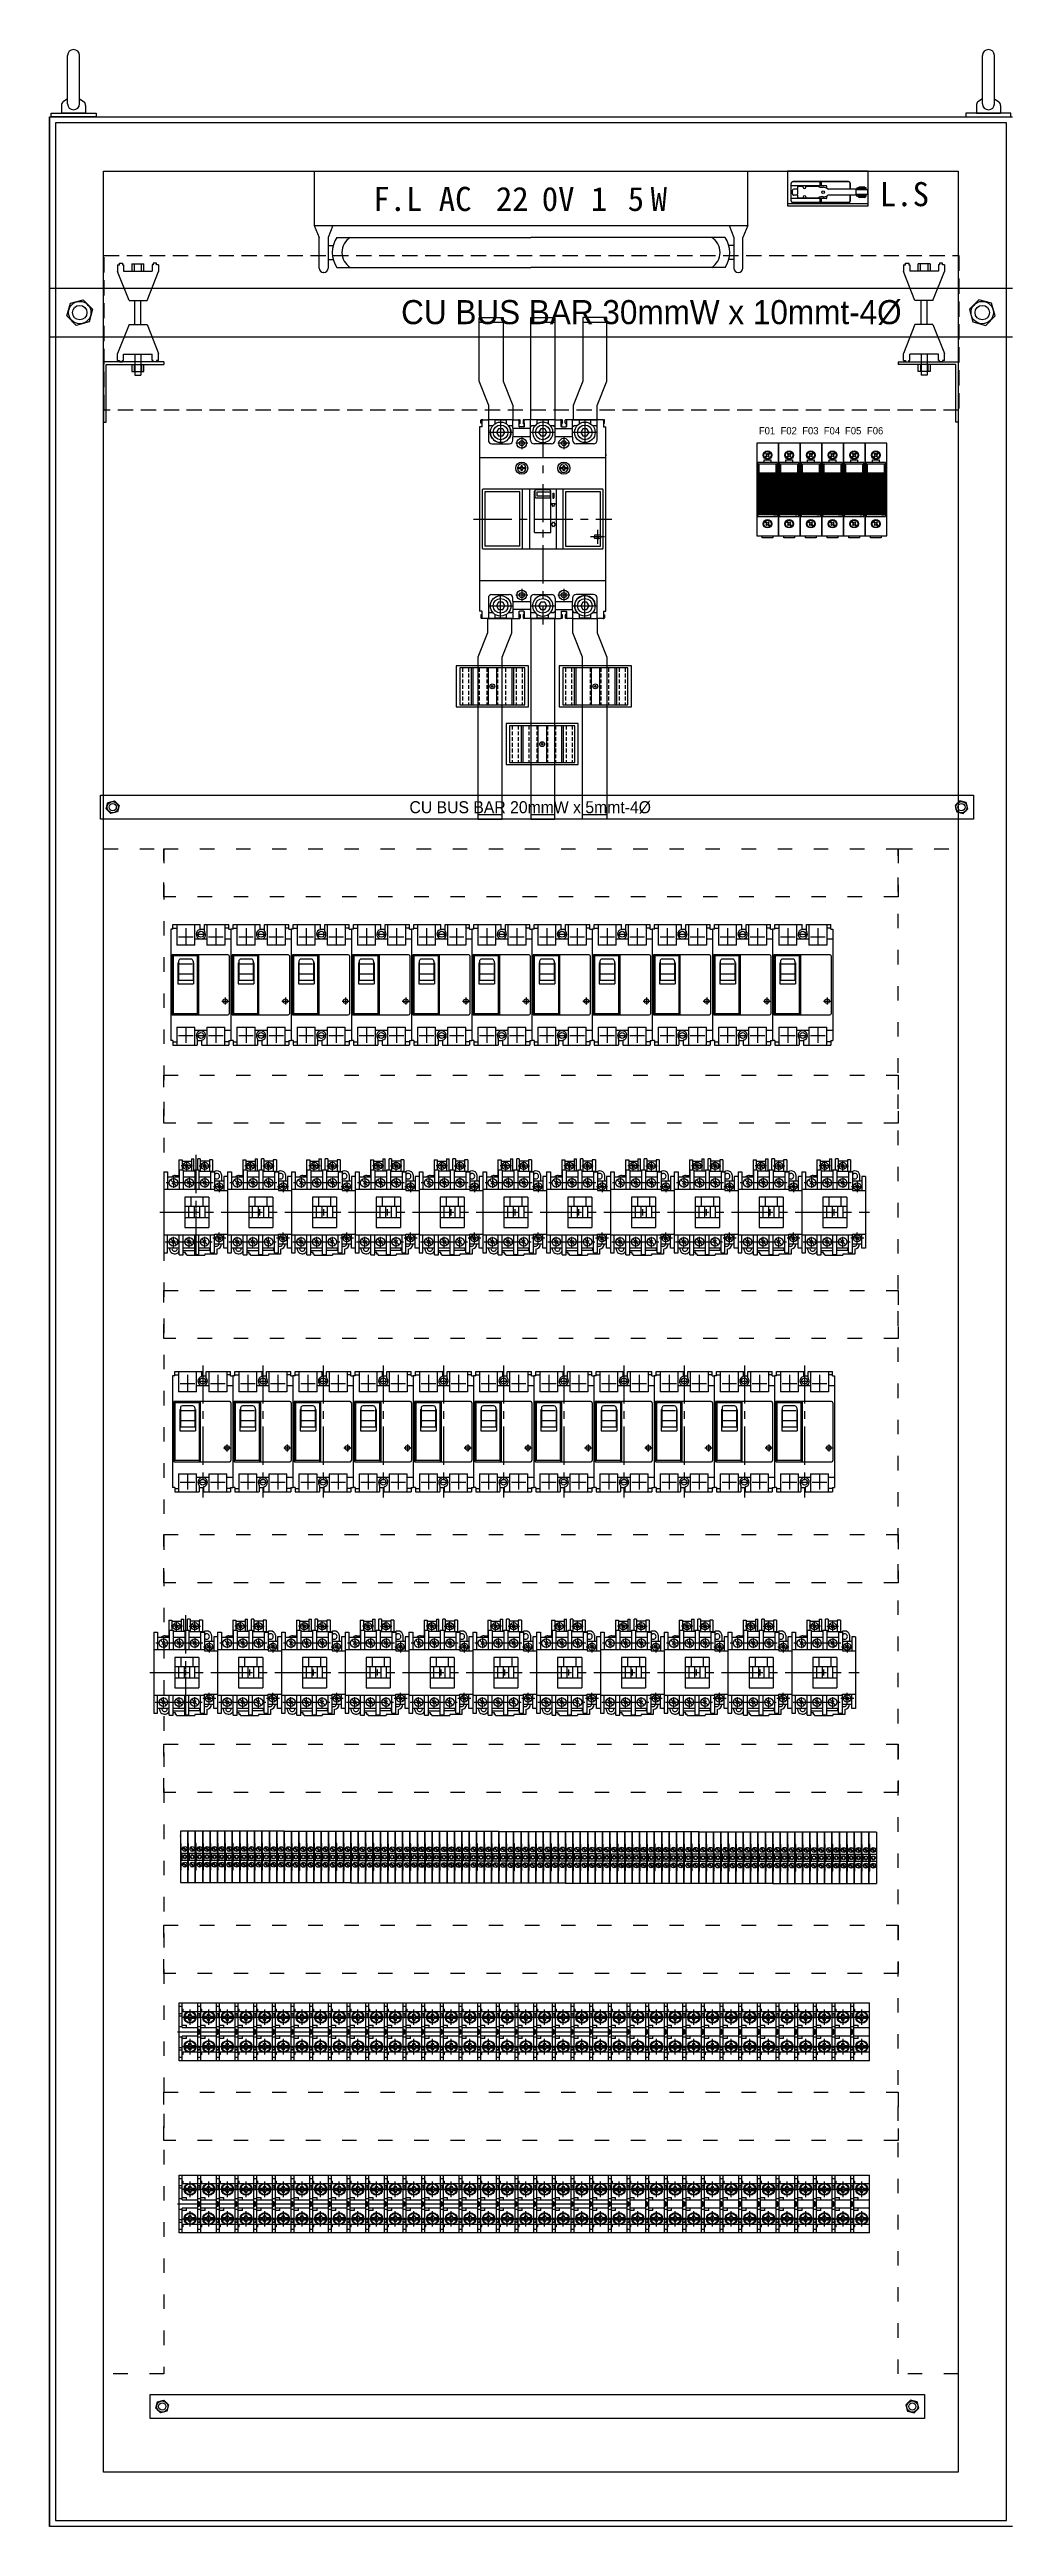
# Model space of a CAD drawing. Header units: millimetres. Extents: x 14879 to 38758, y -20740 to 1136.
# Drawn here: x 34917 to 35717, y -7903 to -5847 of the extents above; entities that cross this region are included whole.
import ezdxf
from ezdxf.enums import TextEntityAlignment as Align

# ---------------------------------------------------------------- set-up
doc = ezdxf.new("R2010")
doc.units = ezdxf.units.MM
for name, pattern in [('ACAD_ISO03W100', [30, 12, -18]), ('CENTER', [50.8, 31.75, -6.35, 6.35, -6.35]), ('DASHED', [19.05, 12.7, -6.35]), ('DOT', [0.559539, 0, -0.27977, 0, -0.27977]), ('HIDDEN2', [4.7625, 3.175, -1.5875]), ('NON_PLOTING', [0]), ('PHANTOM', [63.5, 31.75, -6.35, 6.35, -6.35, 6.35, -6.35])]:
    doc.linetypes.add(name, pattern=pattern)
for name, color, linetype in [('0A', 7, 'Continuous'), ('0B', 6, 'Continuous'), ('0C', 3, 'Continuous'), ('0D', 2, 'Continuous'), ('1', 7, 'Continuous'), ('10', 6, 'CENTER'), ('F01_OUT', 6, 'Continuous'), ('F03_CNT', 1, 'CENTER'), ('F05_PRO', 4, 'Continuous'), ('F08_IMG', 2, 'PHANTOM'), ('TEXT', 3, 'Continuous'), ('图层1', 10, 'HIDDEN2')]:
    doc.layers.add(name, color=color, linetype=linetype)
doc.styles.get("Standard").update_dxf_attribs({"font": ''})
doc.styles.add('型式1', font='PMingLiU.ttf', dxfattribs={"width": 0.85, "height": 2})
doc.styles.get('Standard').set_extended_font_data('SimSun')

msp = doc.modelspace()

# ---------------------------------------------------------------- texts
for s, p in [('F.L AC', (35186.05, -5981.41)), ('22', (35287.95, -5981.41)), ('0V 1', (35326.05, -5981.41)), ('5', (35397.48, -5981.41)), ('W', (35416.52, -5981.41)), ('L.S', (35606.91, -5977.46))]:
    msp.add_text(s, height=20).set_placement(p)
at = {"attachment_point": 5}
for s, insert, char_height, width in [('{\\fPMingLiU|b0|i0|c136|p18;\\C5;CU BUS BAR \\fPMingLiU|b0|i0|c134|p18;30\\fPMingLiU|b0|i0|c136|p18;mmW x \\fPMingLiU|b0|i0|c134|p18;10\\fPMingLiU|b0|i0|c136|p18;mmt-\\fPMingLiU|b0|i0|c134|p18;4\\fPMingLiU|b0|i0|c136|p18;%%C}', (35417.11, -6065.75), 20, 909.4043), ('{\\fPMingLiU|b0|i0|c136|p18;\\C5;CU BUS BAR \\fPMingLiU|b0|i0|c134|p18;20\\fPMingLiU|b0|i0|c136|p18;mmW x \\fPMingLiU|b0|i0|c134|p18;5\\fPMingLiU|b0|i0|c136|p18;mmt-\\fPMingLiU|b0|i0|c134|p18;4\\fPMingLiU|b0|i0|c136|p18;%%C}', (35316.46, -6476.5), 10, 454.7021)]:
    msp.add_mtext(s, dxfattribs=dict(at, insert=insert, char_height=char_height, width=width))
at = {"layer": 'TEXT', "style": '型式1'}
for s, p in [('F01', (35513.19, -6163.82)), ('F02', (35531.19, -6163.82)), ('F03', (35549.19, -6163.82)), ('F04', (35567.13, -6163.82)), ('F05', (35584.76, -6163.82)), ('F06', (35602.99, -6163.82))]:
    msp.add_text(s, height=6, dxfattribs=at).set_placement(p, align=Align.MIDDLE_CENTER)

# ---------------------------------------------------------------- blocks, each defined once
blk = doc.blocks.new('歐規FUSE')
h = blk.add_hatch()
h.set_pattern_fill('ANSI31', color=5, scale=0.01, style=0)
h.set_pattern_definition([(45, (-188.019155, -125.580645), (-0.0224506403, 0.0224506403), [])])
h.paths.add_polyline_path([(2.1, -21.2), (15.8, -21.2), (15.8, 13.8), (2.1, 13.8)])
blk.add_line((2.1, 13.8), (15.8, 13.8))
at = {"color": 6}
blk.add_lwpolyline([(0, -38.5), (18, -38.5), (18, 38.5), (0, 38.5)], close=True, dxfattribs=at)
for points in [[(1, -22.5), (17, -22.5), (17, 22.5), (1, 22.5)], [(2.1, 21.3), (15.8, 21.3), (15.8, -21.2), (2.1, -21.2)], [(6.3, 24.5), (11.7, 24.5), (11.7, 22.5), (6.3, 22.5)]]:
    blk.add_lwpolyline(points, close=True)
at = {"color": 2}
for points in [[(9, 27.9), (7.7, 26.6), (7.1, 27.2), (8.4, 28.5)], [(8.4, 28.5), (7.5, 29.4), (8.1, 30), (9, 29.1)], [(9, 29.1), (10.3, 30.4), (10.9, 29.8), (9.6, 28.5)], [(9.6, 28.5), (10.5, 27.6), (9.9, 27), (9, 27.9)], [(9, -27.9), (7.7, -26.6), (7.1, -27.2), (8.4, -28.5)], [(8.4, -28.5), (7.5, -29.4), (8.1, -30), (9, -29.1)], [(9.6, -28.5), (10.5, -27.6), (9.9, -27), (9, -27.9)], [(9, -29.1), (10.3, -30.4), (10.9, -29.8), (9.6, -28.5)]]:
    blk.add_lwpolyline(points, dxfattribs=at)
at = {"color": 5}
blk.add_lwpolyline([(4.5, -38.5), (13.5, -38.5), (13.5, -40.3), (4.5, -40.3)], close=True, dxfattribs=at)
at = {"color": 2}
for centre, radius in [((9, 28.5), 3.5), ((9, 28.5), 3), ((9, -28.5), 3.5), ((9, -28.5), 3)]:
    blk.add_circle(centre, radius, dxfattribs=at)
at = {"color": 6}
blk.add_circle((9.3, 5.9), 1.4, dxfattribs=at)
at = {"color": 2, "insert": (9, -9.1), "char_height": 2.5, "width": 13.696, "attachment_point": 5}
blk.add_mtext('{\\fﾷsﾲￓﾩ\ufffaￅ￩|b0|i0|c136|p18;FUSE\\P\\PSFGN\\P\\H0.8x;500V~\\P10 x 38}', dxfattribs=at)
blk = doc.blocks.new('_OPEN30')
at = {"color": 0, "linetype": 'ByBlock', "lineweight": -2}
for p, q in [((-1, 0.267949), (0, 0)), ((0, 0), (-1, -0.267949)), ((0, 0), (-1, 0))]:
    blk.add_line(p, q, dxfattribs=at)

# ---------------------------------------------------------------- linework, layer by layer
for p, q in [((34932.11, -5892.42), (34932.11, -5852.42)), ((34942.11, -5892.42), (34942.11, -5852.42)), ((35692.11, -5892.42), (35692.11, -5852.42)), ((35702.11, -5892.42), (35702.11, -5852.42)), ((34927.11, -5893.77), (34927.11, -5900.34)), ((34947.11, -5900.34), (34927.11, -5900.34)), ((34947.11, -5900.34), (34927.11, -5900.34)), ((34927.11, -5900.34), (34947.11, -5900.34)), ((34927.11, -5900.34), (34947.11, -5900.34)), ((34932.11, -5888.44), (34928.37, -5890.86)), ((34942.11, -5888.44), (34945.86, -5890.86)), ((34947.11, -5893.77), (34947.11, -5900.34)), ((35715.83, -5900.34), (35678.4, -5900.34)), ((35678.4, -5900.34), (35678.4, -5903.36)), ((35687.11, -5893.77), (35687.11, -5900.34)), ((35687.11, -5900.34), (35707.11, -5900.34)), ((35687.11, -5900.34), (35707.11, -5900.34)), ((35707.11, -5900.34), (35687.11, -5900.34)), ((35707.11, -5900.34), (35687.11, -5900.34)), ((35692.11, -5888.44), (35688.37, -5890.86)), ((35702.11, -5888.44), (35705.86, -5890.86)), ((35707.11, -5893.77), (35707.11, -5900.34)), ((35715.83, -5903.36), (35715.83, -5900.34)), ((34917.11, -5903.36), (35717.11, -5903.36)), ((34917.11, -7903.36), (34917.11, -5903.36)), ((34917.11, -5903.36), (35717.11, -5903.36)), ((34917.11, -5903.36), (34917.11, -7858.36)), ((35712.11, -5908.36), (34922.11, -5908.36)), ((34922.11, -5908.36), (34922.11, -7898.36)), ((35678.4, -5903.36), (35715.83, -5903.36)), ((35712.11, -7898.36), (35712.11, -5908.36)), ((34962.11, -5948.36), (35672.11, -5948.36)), ((34962.11, -7858.36), (34962.11, -5948.36)), ((35137.11, -5948.36), (35137.11, -5993.36)), ((35137.11, -5948.36), (35497.11, -5948.36)), ((35497.11, -5993.36), (35497.11, -5948.36)), ((35597.21, -5948.36), (35530.31, -5948.36)), ((35530.31, -5948.36), (35530.31, -5977.18)), ((35597.21, -5977.18), (35597.21, -5948.36)), ((35672.11, -5948.36), (35672.11, -7858.36)), ((35530.31, -5975.18), (35597.21, -5975.18)), ((35530.31, -5977.18), (35597.21, -5977.18)), ((35137.11, -5993.36), (35497.11, -5993.36)), ((35137.11, -5993.36), (35141.12, -6003.36)), ((35152.53, -5993.36), (35148.52, -6003.36)), ((35481.7, -5993.36), (35485.71, -6003.36)), ((35497.11, -5993.36), (35493.11, -6003.36)), ((35141.12, -6029), (35141.12, -6003.36)), ((35148.52, -6003.36), (35148.52, -6029)), ((35148.52, -6009.99), (35152.84, -6009.99)), ((35148.52, -6021.73), (35152.84, -6021.73)), ((35155.81, -6003.36), (35317.11, -6003.36)), ((35478.42, -6003.36), (35317.11, -6003.36)), ((35485.71, -6009.99), (35481.38, -6009.99)), ((35485.71, -6021.73), (35481.38, -6021.73)), ((35485.71, -6003.36), (35485.71, -6029)), ((35493.11, -6029), (35493.11, -6003.36)), ((35145.02, -6032.5), (35144.62, -6032.5)), ((35155.81, -6028.36), (35317.11, -6028.36)), ((35478.42, -6028.36), (35317.11, -6028.36)), ((35489.21, -6032.5), (35489.61, -6032.5)), ((34917.11, -6085.75), (34917.11, -6045.75)), ((35717.11, -6045.75), (34917.11, -6045.75)), ((34917.11, -6045.75), (34917.11, -6085.75)), ((34917.11, -6085.75), (35717.11, -6085.75)), ((35314.94, -6359), (35254.94, -6359)), ((35254.94, -6359), (35254.94, -6393)), ((35311.94, -6360.7), (35257.94, -6360.7)), ((35257.94, -6360.7), (35257.94, -6391.3)), ((35267.41, -6360.7), (35267.41, -6391.3)), ((35268.78, -6360.7), (35268.78, -6391.3)), ((35281.47, -6360.7), (35281.47, -6391.3)), ((35288.42, -6360.7), (35288.42, -6391.3)), ((35301.11, -6360.7), (35301.11, -6391.3)), ((35302.48, -6360.7), (35302.48, -6391.3)), ((35311.94, -6391.3), (35311.94, -6360.7)), ((35314.94, -6393), (35314.94, -6359)), ((35400.58, -6359), (35340.58, -6359)), ((35340.58, -6359), (35340.58, -6393)), ((35397.58, -6360.7), (35343.58, -6360.7)), ((35343.58, -6360.7), (35343.58, -6391.3)), ((35353.04, -6360.7), (35353.04, -6391.3)), ((35354.42, -6360.7), (35354.42, -6391.3)), ((35367.11, -6360.7), (35367.11, -6391.3)), ((35374.05, -6360.7), (35374.05, -6391.3)), ((35386.75, -6360.7), (35386.75, -6391.3)), ((35388.12, -6360.7), (35388.12, -6391.3)), ((35397.58, -6391.3), (35397.58, -6360.7)), ((35400.58, -6393), (35400.58, -6359)), ((35254.94, -6393), (35314.94, -6393)), ((35257.94, -6391.3), (35311.94, -6391.3)), ((35285.94, -6376), (35283.94, -6376)), ((35284.94, -6377), (35284.94, -6375)), ((35284.94, -6376), (35284.94, -6377)), ((35284.94, -6376), (35285.94, -6376)), ((35340.58, -6393), (35400.58, -6393)), ((35343.58, -6391.3), (35397.58, -6391.3)), ((35371.58, -6376), (35369.58, -6376)), ((35370.58, -6377), (35370.58, -6375)), ((35370.58, -6376), (35370.58, -6377)), ((35370.58, -6376), (35371.58, -6376)), ((35356.39, -6406.95), (35296.39, -6406.95)), ((35296.39, -6406.95), (35296.39, -6440.95)), ((35353.39, -6408.65), (35299.39, -6408.65)), ((35299.39, -6408.65), (35299.39, -6439.25)), ((35308.85, -6408.65), (35308.85, -6439.25)), ((35310.23, -6408.65), (35310.23, -6439.25)), ((35322.92, -6408.65), (35322.92, -6439.25)), ((35329.86, -6408.65), (35329.86, -6439.25)), ((35342.55, -6408.65), (35342.55, -6439.25)), ((35343.93, -6408.65), (35343.93, -6439.25)), ((35353.39, -6439.25), (35353.39, -6408.65)), ((35356.39, -6440.95), (35356.39, -6406.95)), ((35327.39, -6423.95), (35325.39, -6423.95)), ((35326.39, -6424.95), (35326.39, -6422.95)), ((35326.39, -6423.95), (35326.39, -6424.95)), ((35326.39, -6423.95), (35327.39, -6423.95)), ((35296.39, -6440.95), (35356.39, -6440.95)), ((35299.39, -6439.25), (35353.39, -6439.25)), ((34959.6, -6466.31), (35684.69, -6466.31)), ((34959.6, -6486.31), (34959.6, -6466.31)), ((35684.69, -6466.31), (35684.69, -6486.31)), ((35684.69, -6486.31), (34959.6, -6486.31)), ((35000.77, -7793.81), (35643.9, -7793.81)), ((35000.77, -7813.81), (35000.77, -7793.81)), ((35643.9, -7793.81), (35643.9, -7813.81)), ((35643.9, -7813.81), (35000.77, -7813.81)), ((34917.11, -7858.36), (34917.11, -7903.36)), ((35672.11, -7858.36), (34962.11, -7858.36)), ((35712.11, -7898.36), (35712.11, -7858.36)), ((35717.11, -7903.36), (34917.11, -7903.36)), ((34922.11, -7898.36), (35712.11, -7898.36))]:
    msp.add_line(p, q)
at = {"color": 7, "linetype": 'Continuous'}
for p, q in [((35533.23, -5972.95), (35533.23, -5958.6)), ((35533.35, -5972.98), (35533.35, -5958.58)), ((35562.33, -5960.48), (35533.35, -5960.48)), ((35580.9, -5957.18), (35534.75, -5957.18)), ((35580.87, -5957.05), (35534.78, -5957.05)), ((35538.82, -5960.73), (35543.32, -5960.73)), ((35538.82, -5963.28), (35538.82, -5960.73)), ((35543.03, -5960.68), (35543.03, -5960.48)), ((35545.63, -5960.68), (35543.03, -5960.68)), ((35543.32, -5961.78), (35543.32, -5960.68)), ((35545.32, -5961.78), (35545.32, -5960.68)), ((35545.32, -5960.73), (35555.51, -5960.73)), ((35545.63, -5960.68), (35545.63, -5960.48)), ((35550.57, -5960.68), (35550.57, -5960.48)), ((35553.17, -5960.68), (35550.57, -5960.68)), ((35553.17, -5960.68), (35553.17, -5960.48)), ((35557.24, -5959.88), (35557.24, -5957.78)), ((35557.79, -5961.78), (35559.82, -5961.78)), ((35558.35, -5959.88), (35558.35, -5957.78)), ((35562.83, -5962.58), (35562.83, -5960.98)), ((35582.3, -5963.23), (35582.3, -5958.58)), ((35582.42, -5963.23), (35582.42, -5958.6)), ((35594.57, -5961.73), (35589.57, -5961.73)), ((35589.57, -5962.23), (35589.57, -5961.73)), ((35594.57, -5962.23), (35594.57, -5961.73)), ((35562.33, -5971.08), (35533.35, -5971.08)), ((35534.39, -5967.28), (35534.39, -5964.28)), ((35580.9, -5974.38), (35534.75, -5974.38)), ((35580.87, -5974.5), (35534.78, -5974.5)), ((35538.82, -5963.28), (35535.39, -5963.28)), ((35538.82, -5968.28), (35535.39, -5968.28)), ((35538.82, -5967.58), (35538.82, -5963.98)), ((35538.82, -5970.83), (35538.82, -5968.28)), ((35543.32, -5970.83), (35538.82, -5970.83)), ((35543.03, -5971.08), (35543.03, -5970.88)), ((35545.63, -5970.88), (35543.03, -5970.88)), ((35543.32, -5969.78), (35543.32, -5970.88)), ((35545.32, -5969.78), (35545.32, -5970.88)), ((35555.51, -5970.83), (35545.32, -5970.83)), ((35545.63, -5971.08), (35545.63, -5970.88)), ((35553.17, -5970.88), (35550.57, -5970.88)), ((35550.57, -5971.08), (35550.57, -5970.88)), ((35553.17, -5971.08), (35553.17, -5970.88)), ((35557.24, -5973.78), (35557.24, -5971.68)), ((35559.82, -5969.78), (35557.79, -5969.78)), ((35558.35, -5973.78), (35558.35, -5971.68)), ((35562.83, -5970.58), (35562.83, -5968.97)), ((35595.67, -5963.23), (35564.26, -5963.23)), ((35595.67, -5968.33), (35564.26, -5968.33)), ((35582.3, -5972.98), (35582.3, -5968.33)), ((35582.42, -5972.95), (35582.42, -5968.33)), ((35587.32, -5967.78), (35587.32, -5963.78)), ((35596.82, -5963.78), (35587.32, -5963.78)), ((35596.82, -5967.78), (35587.32, -5967.78)), ((35595.82, -5963.33), (35588.32, -5963.33)), ((35588.32, -5963.78), (35588.32, -5963.33)), ((35588.32, -5968.23), (35588.32, -5967.78)), ((35595.82, -5968.23), (35588.32, -5968.23)), ((35595.67, -5962.23), (35588.47, -5962.23)), ((35588.47, -5963.23), (35588.47, -5962.23)), ((35588.47, -5969.33), (35588.47, -5968.33)), ((35595.67, -5969.33), (35588.47, -5969.33)), ((35594.5, -5970.23), (35589.63, -5970.23)), ((35595.67, -5963.33), (35595.67, -5962.23)), ((35595.67, -5969.33), (35595.67, -5968.23)), ((35595.82, -5963.78), (35595.82, -5963.33)), ((35595.82, -5968.23), (35595.82, -5967.78)), ((35596.82, -5967.78), (35596.82, -5963.78))]:
    msp.add_line(p, q, dxfattribs=at)
at = {"color": 3}
for p, q in [((34973.67, -6026.07), (34973.67, -6031.67)), ((34973.67, -6026.07), (34975.28, -6026.07)), ((34983.17, -6055.75), (34973.67, -6031.67)), ((34975.28, -6024.75), (34977.88, -6024.75)), ((34975.28, -6026.07), (34975.28, -6024.75)), ((34977.88, -6024.75), (34977.88, -6026.07)), ((34977.88, -6026.07), (34978.64, -6026.07)), ((34978.64, -6026.07), (34978.64, -6031.33)), ((34978.64, -6031.33), (35002.44, -6031.33)), ((34985.54, -6025.33), (34985.54, -6031.33)), ((34985.54, -6025.33), (34995.54, -6025.33)), ((34987.54, -6025.33), (34987.54, -6031.33)), ((34993.54, -6031.33), (34993.54, -6025.33)), ((34995.54, -6031.33), (34995.54, -6025.33)), ((34998.17, -6055.75), (35007.67, -6031.67)), ((35003.2, -6026.07), (35002.44, -6026.07)), ((35002.44, -6026.07), (35002.44, -6031.33)), ((35003.2, -6024.75), (35003.2, -6026.07)), ((35006.06, -6024.75), (35003.2, -6024.75)), ((35006.06, -6026.07), (35006.06, -6024.75)), ((35007.67, -6026.07), (35006.06, -6026.07)), ((35007.67, -6026.07), (35007.67, -6031.67)), ((35007.67, -6026.07), (35007.67, -6031.67)), ((35626.56, -6026.07), (35626.56, -6031.67)), ((35626.56, -6026.07), (35626.56, -6031.67)), ((35626.56, -6026.07), (35628.17, -6026.07)), ((35636.06, -6055.75), (35626.56, -6031.67)), ((35628.17, -6024.75), (35631.03, -6024.75)), ((35628.17, -6026.07), (35628.17, -6024.75)), ((35631.03, -6024.75), (35631.03, -6026.07)), ((35631.03, -6026.07), (35631.79, -6026.07)), ((35631.79, -6026.07), (35631.79, -6031.33)), ((35655.59, -6031.33), (35631.79, -6031.33)), ((35638.69, -6031.33), (35638.69, -6025.33)), ((35648.69, -6025.33), (35638.69, -6025.33)), ((35640.69, -6031.33), (35640.69, -6025.33)), ((35646.69, -6025.33), (35646.69, -6031.33)), ((35648.69, -6025.33), (35648.69, -6031.33)), ((35651.06, -6055.75), (35660.56, -6031.67)), ((35656.34, -6026.07), (35655.59, -6026.07)), ((35655.59, -6026.07), (35655.59, -6031.33)), ((35658.95, -6024.75), (35656.34, -6024.75)), ((35656.34, -6024.75), (35656.34, -6026.07)), ((35658.95, -6026.07), (35658.95, -6024.75)), ((35660.56, -6026.07), (35658.95, -6026.07)), ((35660.56, -6026.07), (35660.56, -6031.67)), ((34983.17, -6055.75), (34998.17, -6055.75)), ((34988.04, -6075.75), (34988.04, -6055.75)), ((34993.04, -6075.75), (34993.04, -6055.75)), ((35651.06, -6055.75), (35636.06, -6055.75)), ((35641.19, -6075.75), (35641.19, -6055.75)), ((35646.19, -6075.75), (35646.19, -6055.75)), ((34983.17, -6075.75), (34973.67, -6099.82)), ((34983.17, -6075.75), (34998.17, -6075.75)), ((34998.17, -6075.75), (35007.67, -6099.82)), ((35636.06, -6075.75), (35626.56, -6099.82)), ((35651.06, -6075.75), (35636.06, -6075.75)), ((35651.06, -6075.75), (35660.56, -6099.82)), ((34973.67, -6105.42), (34973.67, -6099.82)), ((34973.67, -6105.42), (34975.28, -6105.42)), ((34975.28, -6105.42), (34975.28, -6106.75)), ((34977.88, -6106.75), (34977.88, -6105.42)), ((34977.88, -6105.42), (34978.64, -6105.42)), ((34978.64, -6105.42), (34978.64, -6100.16)), ((34978.64, -6100.16), (35002.44, -6100.16)), ((34988.04, -6100.16), (34988.04, -6117.75)), ((34993.04, -6100.16), (34993.04, -6117.75)), ((35002.44, -6105.42), (35002.44, -6100.16)), ((35003.2, -6105.42), (35002.44, -6105.42)), ((35003.2, -6106.75), (35003.2, -6105.42)), ((35006.06, -6105.42), (35006.06, -6106.75)), ((35007.67, -6105.42), (35006.06, -6105.42)), ((35007.67, -6105.42), (35007.67, -6099.82)), ((35007.67, -6105.42), (35007.67, -6099.82)), ((35626.56, -6105.42), (35626.56, -6099.82)), ((35626.56, -6105.42), (35626.56, -6099.82)), ((35626.56, -6105.42), (35628.17, -6105.42)), ((35628.17, -6105.42), (35628.17, -6106.75)), ((35631.03, -6105.42), (35631.79, -6105.42)), ((35631.03, -6106.75), (35631.03, -6105.42)), ((35631.79, -6105.42), (35631.79, -6100.16)), ((35655.59, -6100.16), (35631.79, -6100.16)), ((35641.19, -6100.16), (35641.19, -6117.75)), ((35646.19, -6100.16), (35646.19, -6117.75)), ((35655.59, -6105.42), (35655.59, -6100.16)), ((35656.34, -6105.42), (35655.59, -6105.42)), ((35656.34, -6106.75), (35656.34, -6105.42)), ((35660.56, -6105.42), (35658.95, -6105.42)), ((35658.95, -6105.42), (35658.95, -6106.75)), ((35660.56, -6105.42), (35660.56, -6099.82)), ((35012.11, -6106.75), (34962.11, -6106.75)), ((34962.11, -6106.75), (34962.11, -6156.75)), ((34964.11, -6156.75), (34964.11, -6108.75)), ((34964.11, -6108.75), (35012.11, -6108.75)), ((34975.28, -6106.75), (34977.88, -6106.75)), ((34985.54, -6108.75), (34985.54, -6114.75)), ((34985.54, -6114.75), (34995.54, -6114.75)), ((34987.54, -6108.75), (34987.54, -6114.75)), ((34988.04, -6117.75), (34993.04, -6117.75)), ((34993.54, -6108.75), (34993.54, -6114.75)), ((34995.54, -6114.75), (34995.54, -6108.75)), ((35006.06, -6106.75), (35003.2, -6106.75)), ((35012.11, -6106.75), (35012.11, -6108.75)), ((35622.11, -6106.75), (35672.11, -6106.75)), ((35622.11, -6106.75), (35622.11, -6108.75)), ((35670.11, -6108.75), (35622.11, -6108.75)), ((35628.17, -6106.75), (35631.03, -6106.75)), ((35638.69, -6114.75), (35638.69, -6108.75)), ((35648.69, -6114.75), (35638.69, -6114.75)), ((35640.69, -6108.75), (35640.69, -6114.75)), ((35646.19, -6117.75), (35641.19, -6117.75)), ((35646.69, -6108.75), (35646.69, -6114.75)), ((35648.69, -6108.75), (35648.69, -6114.75)), ((35658.95, -6106.75), (35656.34, -6106.75)), ((35670.11, -6156.75), (35670.11, -6108.75)), ((35672.11, -6106.75), (35672.11, -6156.75)), ((34962.11, -6156.75), (34964.11, -6156.75)), ((35672.11, -6156.75), (35670.11, -6156.75)), ((35024.88, -7468.84), (35040.38, -7468.84)), ((35024.88, -7516.84), (35024.88, -7468.84)), ((35027.38, -7471.84), (35024.88, -7471.84)), ((35027.38, -7477.84), (35024.88, -7477.84)), ((35027.38, -7479.84), (35024.88, -7479.84)), ((35027.38, -7489.34), (35027.38, -7468.84)), ((35027.38, -7473.94), (35028.18, -7473.94)), ((35027.38, -7475.94), (35032.17, -7475.94)), ((35028.18, -7475.94), (35028.18, -7473.94)), ((35029.48, -7479.69), (35032.43, -7479.69)), ((35029.48, -7481.59), (35032.43, -7481.59)), ((35031.43, -7479.69), (35031.43, -7481.59)), ((35032.93, -7478.19), (35034.83, -7478.19)), ((35032.93, -7479.19), (35032.93, -7478.19)), ((35032.93, -7483.09), (35032.93, -7482.09)), ((35032.93, -7483.09), (35034.83, -7483.09)), ((35034.83, -7479.19), (35034.83, -7478.19)), ((35034.83, -7483.09), (35034.83, -7482.09)), ((35035.33, -7479.69), (35038.28, -7479.69)), ((35035.33, -7481.59), (35038.28, -7481.59)), ((35035.59, -7475.94), (35040.38, -7475.94)), ((35036.33, -7481.59), (35036.33, -7479.69)), ((35040.38, -7516.84), (35040.38, -7468.84)), ((35040.38, -7468.84), (35055.88, -7468.84)), ((35040.38, -7516.84), (35040.38, -7468.84)), ((35042.88, -7471.84), (35040.38, -7471.84)), ((35040.38, -7475.84), (35041.88, -7475.84)), ((35040.38, -7477.84), (35042.38, -7477.84)), ((35042.88, -7477.84), (35040.38, -7477.84)), ((35042.88, -7479.84), (35040.38, -7479.84)), ((35040.38, -7480.84), (35042.38, -7480.84)), ((35042.88, -7476.84), (35041.88, -7475.84)), ((35042.38, -7480.84), (35042.38, -7477.84)), ((35042.38, -7477.84), (35042.88, -7478.34)), ((35042.38, -7480.84), (35042.88, -7480.34)), ((35042.88, -7489.34), (35042.88, -7468.84)), ((35042.88, -7473.94), (35043.68, -7473.94)), ((35042.88, -7475.94), (35047.67, -7475.94)), ((35042.88, -7508.84), (35042.88, -7476.84)), ((35043.68, -7475.94), (35043.68, -7473.94)), ((35044.98, -7479.69), (35047.93, -7479.69)), ((35044.98, -7481.59), (35047.93, -7481.59)), ((35046.93, -7479.69), (35046.93, -7481.59)), ((35048.43, -7478.19), (35050.33, -7478.19)), ((35048.43, -7479.19), (35048.43, -7478.19)), ((35048.43, -7483.09), (35048.43, -7482.09)), ((35048.43, -7483.09), (35050.33, -7483.09)), ((35050.33, -7479.19), (35050.33, -7478.19)), ((35050.33, -7483.09), (35050.33, -7482.09)), ((35050.83, -7479.69), (35053.78, -7479.69)), ((35050.83, -7481.59), (35053.78, -7481.59)), ((35051.09, -7475.94), (35055.88, -7475.94)), ((35051.83, -7481.59), (35051.83, -7479.69)), ((35055.88, -7516.84), (35055.88, -7468.84)), ((35055.88, -7468.84), (35071.38, -7468.84)), ((35055.88, -7516.84), (35055.88, -7468.84)), ((35058.38, -7471.84), (35055.88, -7471.84)), ((35055.88, -7475.84), (35057.38, -7475.84)), ((35055.88, -7477.84), (35057.88, -7477.84)), ((35058.38, -7477.84), (35055.88, -7477.84)), ((35058.38, -7479.84), (35055.88, -7479.84)), ((35055.88, -7480.84), (35057.88, -7480.84)), ((35058.38, -7476.84), (35057.38, -7475.84)), ((35057.88, -7480.84), (35057.88, -7477.84)), ((35057.88, -7477.84), (35058.38, -7478.34)), ((35057.88, -7480.84), (35058.38, -7480.34)), ((35058.38, -7489.34), (35058.38, -7468.84)), ((35058.38, -7473.94), (35059.18, -7473.94)), ((35058.38, -7475.94), (35063.17, -7475.94)), ((35058.38, -7508.84), (35058.38, -7476.84)), ((35059.18, -7475.94), (35059.18, -7473.94)), ((35060.48, -7479.69), (35063.43, -7479.69)), ((35060.48, -7481.59), (35063.43, -7481.59)), ((35062.43, -7479.69), (35062.43, -7481.59)), ((35063.93, -7478.19), (35065.83, -7478.19)), ((35063.93, -7479.19), (35063.93, -7478.19)), ((35063.93, -7483.09), (35063.93, -7482.09)), ((35063.93, -7483.09), (35065.83, -7483.09)), ((35065.83, -7479.19), (35065.83, -7478.19)), ((35065.83, -7483.09), (35065.83, -7482.09)), ((35066.33, -7479.69), (35069.28, -7479.69)), ((35066.33, -7481.59), (35069.28, -7481.59)), ((35066.59, -7475.94), (35071.38, -7475.94)), ((35067.33, -7481.59), (35067.33, -7479.69)), ((35071.38, -7516.84), (35071.38, -7468.84)), ((35071.38, -7468.84), (35086.88, -7468.84)), ((35071.38, -7516.84), (35071.38, -7468.84)), ((35073.88, -7471.84), (35071.38, -7471.84)), ((35071.38, -7475.84), (35072.88, -7475.84)), ((35071.38, -7477.84), (35073.38, -7477.84)), ((35073.88, -7477.84), (35071.38, -7477.84)), ((35073.88, -7479.84), (35071.38, -7479.84)), ((35071.38, -7480.84), (35073.38, -7480.84)), ((35073.88, -7476.84), (35072.88, -7475.84)), ((35073.38, -7480.84), (35073.38, -7477.84)), ((35073.38, -7477.84), (35073.88, -7478.34)), ((35073.38, -7480.84), (35073.88, -7480.34)), ((35073.88, -7489.34), (35073.88, -7468.84)), ((35073.88, -7473.94), (35074.68, -7473.94)), ((35073.88, -7475.94), (35078.67, -7475.94)), ((35073.88, -7508.84), (35073.88, -7476.84)), ((35074.68, -7475.94), (35074.68, -7473.94)), ((35075.98, -7479.69), (35078.93, -7479.69)), ((35075.98, -7481.59), (35078.93, -7481.59)), ((35077.93, -7479.69), (35077.93, -7481.59)), ((35079.43, -7478.19), (35081.33, -7478.19)), ((35079.43, -7479.19), (35079.43, -7478.19)), ((35079.43, -7483.09), (35079.43, -7482.09)), ((35079.43, -7483.09), (35081.33, -7483.09)), ((35081.33, -7479.19), (35081.33, -7478.19)), ((35081.33, -7483.09), (35081.33, -7482.09)), ((35081.83, -7479.69), (35084.78, -7479.69)), ((35081.83, -7481.59), (35084.78, -7481.59)), ((35082.09, -7475.94), (35086.88, -7475.94)), ((35082.83, -7481.59), (35082.83, -7479.69)), ((35086.88, -7516.84), (35086.88, -7468.84)), ((35086.88, -7468.84), (35102.38, -7468.84)), ((35086.88, -7516.84), (35086.88, -7468.84)), ((35089.38, -7471.84), (35086.88, -7471.84)), ((35086.88, -7475.84), (35088.38, -7475.84)), ((35086.88, -7477.84), (35088.88, -7477.84)), ((35089.38, -7477.84), (35086.88, -7477.84)), ((35089.38, -7479.84), (35086.88, -7479.84)), ((35086.88, -7480.84), (35088.88, -7480.84)), ((35089.38, -7476.84), (35088.38, -7475.84)), ((35088.88, -7480.84), (35088.88, -7477.84)), ((35088.88, -7477.84), (35089.38, -7478.34)), ((35088.88, -7480.84), (35089.38, -7480.34)), ((35089.38, -7489.34), (35089.38, -7468.84)), ((35089.38, -7473.94), (35090.18, -7473.94)), ((35089.38, -7475.94), (35094.17, -7475.94)), ((35089.38, -7508.84), (35089.38, -7476.84)), ((35090.18, -7475.94), (35090.18, -7473.94)), ((35091.48, -7479.69), (35094.43, -7479.69)), ((35091.48, -7481.59), (35094.43, -7481.59)), ((35093.43, -7479.69), (35093.43, -7481.59)), ((35094.93, -7478.19), (35096.83, -7478.19)), ((35094.93, -7479.19), (35094.93, -7478.19)), ((35094.93, -7483.09), (35094.93, -7482.09)), ((35094.93, -7483.09), (35096.83, -7483.09)), ((35096.83, -7479.19), (35096.83, -7478.19)), ((35096.83, -7483.09), (35096.83, -7482.09)), ((35097.33, -7479.69), (35100.28, -7479.69)), ((35097.33, -7481.59), (35100.28, -7481.59)), ((35097.59, -7475.94), (35102.38, -7475.94)), ((35098.33, -7481.59), (35098.33, -7479.69)), ((35102.38, -7516.84), (35102.38, -7468.84)), ((35102.38, -7468.84), (35117.88, -7468.84)), ((35102.38, -7516.84), (35102.38, -7468.84)), ((35104.88, -7471.84), (35102.38, -7471.84)), ((35102.38, -7475.84), (35103.88, -7475.84)), ((35102.38, -7477.84), (35104.38, -7477.84)), ((35104.88, -7477.84), (35102.38, -7477.84)), ((35104.88, -7479.84), (35102.38, -7479.84)), ((35102.38, -7480.84), (35104.38, -7480.84)), ((35104.88, -7476.84), (35103.88, -7475.84)), ((35104.38, -7480.84), (35104.38, -7477.84)), ((35104.38, -7477.84), (35104.88, -7478.34)), ((35104.38, -7480.84), (35104.88, -7480.34)), ((35104.88, -7489.34), (35104.88, -7468.84)), ((35104.88, -7473.94), (35105.68, -7473.94)), ((35104.88, -7475.94), (35109.67, -7475.94)), ((35104.88, -7508.84), (35104.88, -7476.84)), ((35105.68, -7475.94), (35105.68, -7473.94)), ((35106.98, -7479.69), (35109.93, -7479.69)), ((35106.98, -7481.59), (35109.93, -7481.59)), ((35108.93, -7479.69), (35108.93, -7481.59)), ((35110.43, -7478.19), (35112.33, -7478.19)), ((35110.43, -7479.19), (35110.43, -7478.19)), ((35110.43, -7483.09), (35110.43, -7482.09)), ((35110.43, -7483.09), (35112.33, -7483.09)), ((35112.33, -7479.19), (35112.33, -7478.19)), ((35112.33, -7483.09), (35112.33, -7482.09)), ((35112.83, -7479.69), (35115.78, -7479.69)), ((35112.83, -7481.59), (35115.78, -7481.59)), ((35113.09, -7475.94), (35117.88, -7475.94)), ((35113.83, -7481.59), (35113.83, -7479.69)), ((35117.88, -7516.84), (35117.88, -7468.84)), ((35117.88, -7468.84), (35133.38, -7468.84)), ((35117.88, -7516.84), (35117.88, -7468.84)), ((35120.38, -7471.84), (35117.88, -7471.84)), ((35117.88, -7475.84), (35119.38, -7475.84)), ((35117.88, -7477.84), (35119.88, -7477.84)), ((35120.38, -7477.84), (35117.88, -7477.84)), ((35120.38, -7479.84), (35117.88, -7479.84)), ((35117.88, -7480.84), (35119.88, -7480.84)), ((35120.38, -7476.84), (35119.38, -7475.84)), ((35119.88, -7480.84), (35119.88, -7477.84)), ((35119.88, -7477.84), (35120.38, -7478.34)), ((35119.88, -7480.84), (35120.38, -7480.34)), ((35120.38, -7489.34), (35120.38, -7468.84)), ((35120.38, -7473.94), (35121.18, -7473.94)), ((35120.38, -7475.94), (35125.17, -7475.94)), ((35120.38, -7508.84), (35120.38, -7476.84)), ((35121.18, -7475.94), (35121.18, -7473.94)), ((35122.48, -7479.69), (35125.43, -7479.69)), ((35122.48, -7481.59), (35125.43, -7481.59)), ((35124.43, -7479.69), (35124.43, -7481.59)), ((35125.93, -7478.19), (35127.83, -7478.19)), ((35125.93, -7479.19), (35125.93, -7478.19)), ((35125.93, -7483.09), (35125.93, -7482.09)), ((35125.93, -7483.09), (35127.83, -7483.09)), ((35127.83, -7479.19), (35127.83, -7478.19)), ((35127.83, -7483.09), (35127.83, -7482.09)), ((35128.33, -7479.69), (35131.28, -7479.69)), ((35128.33, -7481.59), (35131.28, -7481.59)), ((35128.59, -7475.94), (35133.38, -7475.94)), ((35129.33, -7481.59), (35129.33, -7479.69)), ((35133.38, -7516.84), (35133.38, -7468.84)), ((35133.38, -7468.84), (35148.88, -7468.84)), ((35133.38, -7516.84), (35133.38, -7468.84)), ((35135.88, -7471.84), (35133.38, -7471.84)), ((35133.38, -7475.84), (35134.88, -7475.84)), ((35133.38, -7477.84), (35135.38, -7477.84)), ((35135.88, -7477.84), (35133.38, -7477.84)), ((35135.88, -7479.84), (35133.38, -7479.84)), ((35133.38, -7480.84), (35135.38, -7480.84)), ((35135.88, -7476.84), (35134.88, -7475.84)), ((35135.38, -7480.84), (35135.38, -7477.84)), ((35135.38, -7477.84), (35135.88, -7478.34)), ((35135.38, -7480.84), (35135.88, -7480.34)), ((35135.88, -7489.34), (35135.88, -7468.84)), ((35135.88, -7473.94), (35136.68, -7473.94)), ((35135.88, -7475.94), (35140.67, -7475.94)), ((35135.88, -7508.84), (35135.88, -7476.84)), ((35136.68, -7475.94), (35136.68, -7473.94)), ((35137.98, -7479.69), (35140.93, -7479.69)), ((35137.98, -7481.59), (35140.93, -7481.59)), ((35139.93, -7479.69), (35139.93, -7481.59)), ((35141.43, -7478.19), (35143.33, -7478.19)), ((35141.43, -7479.19), (35141.43, -7478.19)), ((35141.43, -7483.09), (35141.43, -7482.09)), ((35141.43, -7483.09), (35143.33, -7483.09)), ((35143.33, -7479.19), (35143.33, -7478.19)), ((35143.33, -7483.09), (35143.33, -7482.09)), ((35143.83, -7479.69), (35146.78, -7479.69)), ((35143.83, -7481.59), (35146.78, -7481.59)), ((35144.09, -7475.94), (35148.88, -7475.94)), ((35144.83, -7481.59), (35144.83, -7479.69)), ((35148.88, -7516.84), (35148.88, -7468.84)), ((35148.88, -7468.84), (35164.38, -7468.84)), ((35148.88, -7516.84), (35148.88, -7468.84)), ((35151.38, -7471.84), (35148.88, -7471.84)), ((35148.88, -7475.84), (35150.38, -7475.84)), ((35148.88, -7477.84), (35150.88, -7477.84)), ((35151.38, -7477.84), (35148.88, -7477.84)), ((35151.38, -7479.84), (35148.88, -7479.84)), ((35148.88, -7480.84), (35150.88, -7480.84)), ((35151.38, -7476.84), (35150.38, -7475.84)), ((35150.88, -7480.84), (35150.88, -7477.84)), ((35150.88, -7477.84), (35151.38, -7478.34)), ((35150.88, -7480.84), (35151.38, -7480.34)), ((35151.38, -7489.34), (35151.38, -7468.84)), ((35151.38, -7473.94), (35152.18, -7473.94)), ((35151.38, -7475.94), (35156.17, -7475.94)), ((35151.38, -7508.84), (35151.38, -7476.84)), ((35152.18, -7475.94), (35152.18, -7473.94)), ((35153.48, -7479.69), (35156.43, -7479.69)), ((35153.48, -7481.59), (35156.43, -7481.59)), ((35155.43, -7479.69), (35155.43, -7481.59)), ((35156.93, -7478.19), (35158.83, -7478.19)), ((35156.93, -7479.19), (35156.93, -7478.19)), ((35156.93, -7483.09), (35156.93, -7482.09)), ((35156.93, -7483.09), (35158.83, -7483.09)), ((35158.83, -7479.19), (35158.83, -7478.19)), ((35158.83, -7483.09), (35158.83, -7482.09)), ((35159.33, -7479.69), (35162.28, -7479.69)), ((35159.33, -7481.59), (35162.28, -7481.59)), ((35159.59, -7475.94), (35164.38, -7475.94)), ((35160.33, -7481.59), (35160.33, -7479.69)), ((35164.38, -7516.84), (35164.38, -7468.84)), ((35164.38, -7468.84), (35179.88, -7468.84)), ((35164.38, -7516.84), (35164.38, -7468.84)), ((35166.88, -7471.84), (35164.38, -7471.84)), ((35164.38, -7475.84), (35165.88, -7475.84)), ((35164.38, -7477.84), (35166.38, -7477.84)), ((35166.88, -7477.84), (35164.38, -7477.84)), ((35166.88, -7479.84), (35164.38, -7479.84)), ((35164.38, -7480.84), (35166.38, -7480.84)), ((35166.88, -7476.84), (35165.88, -7475.84)), ((35166.38, -7480.84), (35166.38, -7477.84)), ((35166.38, -7477.84), (35166.88, -7478.34)), ((35166.38, -7480.84), (35166.88, -7480.34)), ((35166.88, -7489.34), (35166.88, -7468.84)), ((35166.88, -7473.94), (35167.68, -7473.94)), ((35166.88, -7475.94), (35171.67, -7475.94)), ((35166.88, -7508.84), (35166.88, -7476.84)), ((35167.68, -7475.94), (35167.68, -7473.94)), ((35168.98, -7479.69), (35171.93, -7479.69)), ((35168.98, -7481.59), (35171.93, -7481.59)), ((35170.93, -7479.69), (35170.93, -7481.59)), ((35172.43, -7478.19), (35174.33, -7478.19)), ((35172.43, -7479.19), (35172.43, -7478.19)), ((35172.43, -7483.09), (35172.43, -7482.09)), ((35172.43, -7483.09), (35174.33, -7483.09)), ((35174.33, -7479.19), (35174.33, -7478.19)), ((35174.33, -7483.09), (35174.33, -7482.09)), ((35174.83, -7479.69), (35177.78, -7479.69)), ((35174.83, -7481.59), (35177.78, -7481.59)), ((35175.09, -7475.94), (35179.88, -7475.94)), ((35175.83, -7481.59), (35175.83, -7479.69)), ((35179.88, -7516.84), (35179.88, -7468.84)), ((35179.88, -7468.84), (35195.38, -7468.84)), ((35179.88, -7516.84), (35179.88, -7468.84)), ((35182.38, -7471.84), (35179.88, -7471.84)), ((35179.88, -7475.84), (35181.38, -7475.84)), ((35179.88, -7477.84), (35181.88, -7477.84)), ((35182.38, -7477.84), (35179.88, -7477.84)), ((35182.38, -7479.84), (35179.88, -7479.84)), ((35179.88, -7480.84), (35181.88, -7480.84)), ((35182.38, -7476.84), (35181.38, -7475.84)), ((35181.88, -7480.84), (35181.88, -7477.84)), ((35181.88, -7477.84), (35182.38, -7478.34)), ((35181.88, -7480.84), (35182.38, -7480.34)), ((35182.38, -7489.34), (35182.38, -7468.84)), ((35182.38, -7473.94), (35183.18, -7473.94)), ((35182.38, -7475.94), (35187.17, -7475.94)), ((35182.38, -7508.84), (35182.38, -7476.84)), ((35183.18, -7475.94), (35183.18, -7473.94)), ((35184.48, -7479.69), (35187.43, -7479.69)), ((35184.48, -7481.59), (35187.43, -7481.59)), ((35186.43, -7479.69), (35186.43, -7481.59)), ((35187.93, -7478.19), (35189.83, -7478.19)), ((35187.93, -7479.19), (35187.93, -7478.19)), ((35187.93, -7483.09), (35187.93, -7482.09)), ((35187.93, -7483.09), (35189.83, -7483.09)), ((35189.83, -7479.19), (35189.83, -7478.19)), ((35189.83, -7483.09), (35189.83, -7482.09)), ((35190.33, -7479.69), (35193.28, -7479.69)), ((35190.33, -7481.59), (35193.28, -7481.59)), ((35190.59, -7475.94), (35195.38, -7475.94)), ((35191.33, -7481.59), (35191.33, -7479.69)), ((35195.38, -7516.84), (35195.38, -7468.84)), ((35195.38, -7468.84), (35210.88, -7468.84)), ((35195.38, -7516.84), (35195.38, -7468.84)), ((35197.88, -7471.84), (35195.38, -7471.84)), ((35195.38, -7475.84), (35196.88, -7475.84)), ((35195.38, -7477.84), (35197.38, -7477.84)), ((35197.88, -7477.84), (35195.38, -7477.84)), ((35197.88, -7479.84), (35195.38, -7479.84)), ((35195.38, -7480.84), (35197.38, -7480.84)), ((35197.88, -7476.84), (35196.88, -7475.84)), ((35197.38, -7480.84), (35197.38, -7477.84)), ((35197.38, -7477.84), (35197.88, -7478.34)), ((35197.38, -7480.84), (35197.88, -7480.34)), ((35197.88, -7489.34), (35197.88, -7468.84)), ((35197.88, -7473.94), (35198.68, -7473.94)), ((35197.88, -7475.94), (35202.67, -7475.94)), ((35197.88, -7508.84), (35197.88, -7476.84)), ((35198.68, -7475.94), (35198.68, -7473.94)), ((35199.98, -7479.69), (35202.93, -7479.69)), ((35199.98, -7481.59), (35202.93, -7481.59)), ((35201.93, -7479.69), (35201.93, -7481.59)), ((35203.43, -7478.19), (35205.33, -7478.19)), ((35203.43, -7479.19), (35203.43, -7478.19)), ((35203.43, -7483.09), (35203.43, -7482.09)), ((35203.43, -7483.09), (35205.33, -7483.09)), ((35205.33, -7479.19), (35205.33, -7478.19)), ((35205.33, -7483.09), (35205.33, -7482.09)), ((35205.83, -7479.69), (35208.78, -7479.69)), ((35205.83, -7481.59), (35208.78, -7481.59)), ((35206.09, -7475.94), (35210.88, -7475.94)), ((35206.83, -7481.59), (35206.83, -7479.69)), ((35210.88, -7516.84), (35210.88, -7468.84)), ((35210.88, -7468.84), (35226.38, -7468.84)), ((35210.88, -7516.84), (35210.88, -7468.84)), ((35213.38, -7471.84), (35210.88, -7471.84)), ((35210.88, -7475.84), (35212.38, -7475.84)), ((35210.88, -7477.84), (35212.88, -7477.84)), ((35213.38, -7477.84), (35210.88, -7477.84)), ((35213.38, -7479.84), (35210.88, -7479.84)), ((35210.88, -7480.84), (35212.88, -7480.84)), ((35213.38, -7476.84), (35212.38, -7475.84)), ((35212.88, -7480.84), (35212.88, -7477.84)), ((35212.88, -7477.84), (35213.38, -7478.34)), ((35212.88, -7480.84), (35213.38, -7480.34)), ((35213.38, -7489.34), (35213.38, -7468.84)), ((35213.38, -7473.94), (35214.18, -7473.94)), ((35213.38, -7475.94), (35218.17, -7475.94)), ((35213.38, -7508.84), (35213.38, -7476.84)), ((35214.18, -7475.94), (35214.18, -7473.94)), ((35215.48, -7479.69), (35218.43, -7479.69)), ((35215.48, -7481.59), (35218.43, -7481.59)), ((35217.43, -7479.69), (35217.43, -7481.59)), ((35218.93, -7478.19), (35220.83, -7478.19)), ((35218.93, -7479.19), (35218.93, -7478.19)), ((35218.93, -7483.09), (35218.93, -7482.09)), ((35218.93, -7483.09), (35220.83, -7483.09)), ((35220.83, -7479.19), (35220.83, -7478.19)), ((35220.83, -7483.09), (35220.83, -7482.09)), ((35221.33, -7479.69), (35224.28, -7479.69)), ((35221.33, -7481.59), (35224.28, -7481.59)), ((35221.59, -7475.94), (35226.38, -7475.94)), ((35222.33, -7481.59), (35222.33, -7479.69)), ((35226.38, -7516.84), (35226.38, -7468.84)), ((35226.38, -7468.84), (35241.88, -7468.84)), ((35226.38, -7516.84), (35226.38, -7468.84)), ((35228.88, -7471.84), (35226.38, -7471.84)), ((35226.38, -7475.84), (35227.88, -7475.84)), ((35226.38, -7477.84), (35228.38, -7477.84)), ((35228.88, -7477.84), (35226.38, -7477.84)), ((35228.88, -7479.84), (35226.38, -7479.84)), ((35226.38, -7480.84), (35228.38, -7480.84)), ((35228.88, -7476.84), (35227.88, -7475.84)), ((35228.38, -7480.84), (35228.38, -7477.84)), ((35228.38, -7477.84), (35228.88, -7478.34)), ((35228.38, -7480.84), (35228.88, -7480.34)), ((35228.88, -7489.34), (35228.88, -7468.84)), ((35228.88, -7473.94), (35229.68, -7473.94)), ((35228.88, -7475.94), (35233.67, -7475.94)), ((35228.88, -7508.84), (35228.88, -7476.84)), ((35229.68, -7475.94), (35229.68, -7473.94)), ((35230.98, -7479.69), (35233.93, -7479.69)), ((35230.98, -7481.59), (35233.93, -7481.59)), ((35232.93, -7479.69), (35232.93, -7481.59)), ((35234.43, -7478.19), (35236.33, -7478.19)), ((35234.43, -7479.19), (35234.43, -7478.19)), ((35234.43, -7483.09), (35234.43, -7482.09)), ((35234.43, -7483.09), (35236.33, -7483.09)), ((35236.33, -7479.19), (35236.33, -7478.19)), ((35236.33, -7483.09), (35236.33, -7482.09)), ((35236.83, -7479.69), (35239.78, -7479.69)), ((35236.83, -7481.59), (35239.78, -7481.59)), ((35237.09, -7475.94), (35241.88, -7475.94)), ((35237.83, -7481.59), (35237.83, -7479.69)), ((35241.88, -7516.84), (35241.88, -7468.84)), ((35241.88, -7468.84), (35257.38, -7468.84)), ((35241.88, -7516.84), (35241.88, -7468.84)), ((35244.38, -7471.84), (35241.88, -7471.84)), ((35241.88, -7475.84), (35243.38, -7475.84)), ((35241.88, -7477.84), (35243.88, -7477.84)), ((35244.38, -7477.84), (35241.88, -7477.84)), ((35244.38, -7479.84), (35241.88, -7479.84)), ((35241.88, -7480.84), (35243.88, -7480.84)), ((35244.38, -7476.84), (35243.38, -7475.84)), ((35243.88, -7480.84), (35243.88, -7477.84)), ((35243.88, -7477.84), (35244.38, -7478.34)), ((35243.88, -7480.84), (35244.38, -7480.34)), ((35244.38, -7489.34), (35244.38, -7468.84)), ((35244.38, -7473.94), (35245.18, -7473.94)), ((35244.38, -7475.94), (35249.17, -7475.94)), ((35244.38, -7508.84), (35244.38, -7476.84)), ((35245.18, -7475.94), (35245.18, -7473.94)), ((35246.48, -7479.69), (35249.43, -7479.69)), ((35246.48, -7481.59), (35249.43, -7481.59)), ((35248.43, -7479.69), (35248.43, -7481.59)), ((35249.93, -7478.19), (35251.83, -7478.19)), ((35249.93, -7479.19), (35249.93, -7478.19)), ((35249.93, -7483.09), (35249.93, -7482.09)), ((35249.93, -7483.09), (35251.83, -7483.09)), ((35251.83, -7479.19), (35251.83, -7478.19)), ((35251.83, -7483.09), (35251.83, -7482.09)), ((35252.33, -7479.69), (35255.28, -7479.69)), ((35252.33, -7481.59), (35255.28, -7481.59)), ((35252.59, -7475.94), (35257.38, -7475.94)), ((35253.33, -7481.59), (35253.33, -7479.69)), ((35257.38, -7516.84), (35257.38, -7468.84)), ((35257.38, -7468.84), (35272.88, -7468.84)), ((35257.38, -7516.84), (35257.38, -7468.84)), ((35259.88, -7471.84), (35257.38, -7471.84)), ((35257.38, -7475.84), (35258.88, -7475.84)), ((35257.38, -7477.84), (35259.38, -7477.84)), ((35259.88, -7477.84), (35257.38, -7477.84)), ((35259.88, -7479.84), (35257.38, -7479.84)), ((35257.38, -7480.84), (35259.38, -7480.84)), ((35259.88, -7476.84), (35258.88, -7475.84)), ((35259.38, -7480.84), (35259.38, -7477.84)), ((35259.38, -7477.84), (35259.88, -7478.34)), ((35259.38, -7480.84), (35259.88, -7480.34)), ((35259.88, -7489.34), (35259.88, -7468.84)), ((35259.88, -7473.94), (35260.68, -7473.94)), ((35259.88, -7475.94), (35264.67, -7475.94)), ((35259.88, -7508.84), (35259.88, -7476.84)), ((35260.68, -7475.94), (35260.68, -7473.94)), ((35261.98, -7479.69), (35264.93, -7479.69)), ((35261.98, -7481.59), (35264.93, -7481.59)), ((35263.93, -7479.69), (35263.93, -7481.59)), ((35265.43, -7478.19), (35267.33, -7478.19)), ((35265.43, -7479.19), (35265.43, -7478.19)), ((35265.43, -7483.09), (35265.43, -7482.09)), ((35265.43, -7483.09), (35267.33, -7483.09)), ((35267.33, -7479.19), (35267.33, -7478.19)), ((35267.33, -7483.09), (35267.33, -7482.09)), ((35267.83, -7479.69), (35270.78, -7479.69)), ((35267.83, -7481.59), (35270.78, -7481.59)), ((35268.09, -7475.94), (35272.88, -7475.94)), ((35268.83, -7481.59), (35268.83, -7479.69)), ((35272.88, -7516.84), (35272.88, -7468.84)), ((35272.88, -7468.84), (35288.38, -7468.84)), ((35272.88, -7516.84), (35272.88, -7468.84)), ((35275.38, -7471.84), (35272.88, -7471.84)), ((35272.88, -7475.84), (35274.38, -7475.84)), ((35272.88, -7477.84), (35274.88, -7477.84)), ((35275.38, -7477.84), (35272.88, -7477.84)), ((35275.38, -7479.84), (35272.88, -7479.84)), ((35272.88, -7480.84), (35274.88, -7480.84)), ((35275.38, -7476.84), (35274.38, -7475.84)), ((35274.88, -7480.84), (35274.88, -7477.84)), ((35274.88, -7477.84), (35275.38, -7478.34)), ((35274.88, -7480.84), (35275.38, -7480.34)), ((35275.38, -7489.34), (35275.38, -7468.84)), ((35275.38, -7473.94), (35276.18, -7473.94)), ((35275.38, -7475.94), (35280.17, -7475.94)), ((35275.38, -7508.84), (35275.38, -7476.84)), ((35276.18, -7475.94), (35276.18, -7473.94)), ((35277.48, -7479.69), (35280.43, -7479.69)), ((35277.48, -7481.59), (35280.43, -7481.59)), ((35279.43, -7479.69), (35279.43, -7481.59)), ((35280.93, -7478.19), (35282.83, -7478.19)), ((35280.93, -7479.19), (35280.93, -7478.19)), ((35280.93, -7483.09), (35280.93, -7482.09)), ((35280.93, -7483.09), (35282.83, -7483.09)), ((35282.83, -7479.19), (35282.83, -7478.19)), ((35282.83, -7483.09), (35282.83, -7482.09)), ((35283.33, -7479.69), (35286.28, -7479.69)), ((35283.33, -7481.59), (35286.28, -7481.59)), ((35283.59, -7475.94), (35288.38, -7475.94)), ((35284.33, -7481.59), (35284.33, -7479.69)), ((35288.38, -7516.84), (35288.38, -7468.84)), ((35288.38, -7468.84), (35303.88, -7468.84)), ((35288.38, -7516.84), (35288.38, -7468.84)), ((35290.88, -7471.84), (35288.38, -7471.84)), ((35288.38, -7475.84), (35289.88, -7475.84)), ((35288.38, -7477.84), (35290.38, -7477.84)), ((35290.88, -7477.84), (35288.38, -7477.84)), ((35290.88, -7479.84), (35288.38, -7479.84)), ((35288.38, -7480.84), (35290.38, -7480.84)), ((35290.88, -7476.84), (35289.88, -7475.84)), ((35290.38, -7480.84), (35290.38, -7477.84)), ((35290.38, -7477.84), (35290.88, -7478.34)), ((35290.38, -7480.84), (35290.88, -7480.34)), ((35290.88, -7489.34), (35290.88, -7468.84)), ((35290.88, -7473.94), (35291.68, -7473.94)), ((35290.88, -7475.94), (35295.67, -7475.94)), ((35290.88, -7508.84), (35290.88, -7476.84)), ((35291.68, -7475.94), (35291.68, -7473.94)), ((35292.98, -7479.69), (35295.93, -7479.69)), ((35292.98, -7481.59), (35295.93, -7481.59)), ((35294.93, -7479.69), (35294.93, -7481.59)), ((35296.43, -7478.19), (35298.33, -7478.19)), ((35296.43, -7479.19), (35296.43, -7478.19)), ((35296.43, -7483.09), (35296.43, -7482.09)), ((35296.43, -7483.09), (35298.33, -7483.09)), ((35298.33, -7479.19), (35298.33, -7478.19)), ((35298.33, -7483.09), (35298.33, -7482.09)), ((35298.83, -7479.69), (35301.78, -7479.69)), ((35298.83, -7481.59), (35301.78, -7481.59)), ((35299.09, -7475.94), (35303.88, -7475.94)), ((35299.83, -7481.59), (35299.83, -7479.69)), ((35303.88, -7516.84), (35303.88, -7468.84)), ((35303.88, -7468.84), (35319.38, -7468.84)), ((35303.88, -7516.84), (35303.88, -7468.84)), ((35306.38, -7471.84), (35303.88, -7471.84)), ((35303.88, -7475.84), (35305.38, -7475.84)), ((35303.88, -7477.84), (35305.88, -7477.84)), ((35306.38, -7477.84), (35303.88, -7477.84)), ((35306.38, -7479.84), (35303.88, -7479.84)), ((35303.88, -7480.84), (35305.88, -7480.84)), ((35306.38, -7476.84), (35305.38, -7475.84)), ((35305.88, -7480.84), (35305.88, -7477.84)), ((35305.88, -7477.84), (35306.38, -7478.34)), ((35305.88, -7480.84), (35306.38, -7480.34)), ((35306.38, -7489.34), (35306.38, -7468.84)), ((35306.38, -7473.94), (35307.18, -7473.94)), ((35306.38, -7475.94), (35311.17, -7475.94)), ((35306.38, -7508.84), (35306.38, -7476.84)), ((35307.18, -7475.94), (35307.18, -7473.94)), ((35308.48, -7479.69), (35311.43, -7479.69)), ((35308.48, -7481.59), (35311.43, -7481.59)), ((35310.43, -7479.69), (35310.43, -7481.59)), ((35311.93, -7478.19), (35313.83, -7478.19)), ((35311.93, -7479.19), (35311.93, -7478.19)), ((35311.93, -7483.09), (35311.93, -7482.09)), ((35311.93, -7483.09), (35313.83, -7483.09)), ((35313.83, -7479.19), (35313.83, -7478.19)), ((35313.83, -7483.09), (35313.83, -7482.09)), ((35314.33, -7479.69), (35317.28, -7479.69)), ((35314.33, -7481.59), (35317.28, -7481.59)), ((35314.59, -7475.94), (35319.38, -7475.94)), ((35315.33, -7481.59), (35315.33, -7479.69)), ((35319.38, -7516.84), (35319.38, -7468.84)), ((35319.38, -7468.84), (35334.88, -7468.84)), ((35319.38, -7516.84), (35319.38, -7468.84)), ((35321.88, -7471.84), (35319.38, -7471.84)), ((35319.38, -7475.84), (35320.88, -7475.84)), ((35319.38, -7477.84), (35321.38, -7477.84)), ((35321.88, -7477.84), (35319.38, -7477.84)), ((35321.88, -7479.84), (35319.38, -7479.84)), ((35319.38, -7480.84), (35321.38, -7480.84)), ((35321.88, -7476.84), (35320.88, -7475.84)), ((35321.38, -7480.84), (35321.38, -7477.84)), ((35321.38, -7477.84), (35321.88, -7478.34)), ((35321.38, -7480.84), (35321.88, -7480.34)), ((35321.88, -7489.34), (35321.88, -7468.84)), ((35321.88, -7473.94), (35322.68, -7473.94)), ((35321.88, -7475.94), (35326.67, -7475.94)), ((35321.88, -7508.84), (35321.88, -7476.84)), ((35322.68, -7475.94), (35322.68, -7473.94)), ((35323.98, -7479.69), (35326.93, -7479.69)), ((35323.98, -7481.59), (35326.93, -7481.59)), ((35325.93, -7479.69), (35325.93, -7481.59)), ((35327.43, -7478.19), (35329.33, -7478.19)), ((35327.43, -7479.19), (35327.43, -7478.19)), ((35327.43, -7483.09), (35327.43, -7482.09)), ((35327.43, -7483.09), (35329.33, -7483.09)), ((35329.33, -7479.19), (35329.33, -7478.19)), ((35329.33, -7483.09), (35329.33, -7482.09)), ((35329.83, -7479.69), (35332.78, -7479.69)), ((35329.83, -7481.59), (35332.78, -7481.59)), ((35330.09, -7475.94), (35334.88, -7475.94)), ((35330.83, -7481.59), (35330.83, -7479.69)), ((35334.88, -7516.84), (35334.88, -7468.84)), ((35334.88, -7468.84), (35350.38, -7468.84)), ((35334.88, -7516.84), (35334.88, -7468.84)), ((35337.38, -7471.84), (35334.88, -7471.84)), ((35334.88, -7475.84), (35336.38, -7475.84)), ((35334.88, -7477.84), (35336.88, -7477.84)), ((35337.38, -7477.84), (35334.88, -7477.84)), ((35337.38, -7479.84), (35334.88, -7479.84)), ((35334.88, -7480.84), (35336.88, -7480.84)), ((35337.38, -7476.84), (35336.38, -7475.84)), ((35336.88, -7480.84), (35336.88, -7477.84)), ((35336.88, -7477.84), (35337.38, -7478.34)), ((35336.88, -7480.84), (35337.38, -7480.34)), ((35337.38, -7489.34), (35337.38, -7468.84)), ((35337.38, -7473.94), (35338.18, -7473.94)), ((35337.38, -7475.94), (35342.17, -7475.94)), ((35337.38, -7508.84), (35337.38, -7476.84)), ((35338.18, -7475.94), (35338.18, -7473.94)), ((35339.48, -7479.69), (35342.43, -7479.69)), ((35339.48, -7481.59), (35342.43, -7481.59)), ((35341.43, -7479.69), (35341.43, -7481.59)), ((35342.93, -7478.19), (35344.83, -7478.19)), ((35342.93, -7479.19), (35342.93, -7478.19)), ((35342.93, -7483.09), (35342.93, -7482.09)), ((35342.93, -7483.09), (35344.83, -7483.09)), ((35344.83, -7479.19), (35344.83, -7478.19)), ((35344.83, -7483.09), (35344.83, -7482.09)), ((35345.33, -7479.69), (35348.28, -7479.69)), ((35345.33, -7481.59), (35348.28, -7481.59)), ((35345.58, -7475.94), (35350.38, -7475.94)), ((35346.33, -7481.59), (35346.33, -7479.69)), ((35350.38, -7516.84), (35350.38, -7468.84)), ((35350.38, -7468.84), (35365.88, -7468.84)), ((35350.38, -7516.84), (35350.38, -7468.84)), ((35352.88, -7471.84), (35350.38, -7471.84)), ((35350.38, -7475.84), (35351.88, -7475.84)), ((35350.38, -7477.84), (35352.38, -7477.84)), ((35352.88, -7477.84), (35350.38, -7477.84)), ((35352.88, -7479.84), (35350.38, -7479.84)), ((35350.38, -7480.84), (35352.38, -7480.84)), ((35352.88, -7476.84), (35351.88, -7475.84)), ((35352.38, -7480.84), (35352.38, -7477.84)), ((35352.38, -7477.84), (35352.88, -7478.34)), ((35352.38, -7480.84), (35352.88, -7480.34)), ((35352.88, -7489.34), (35352.88, -7468.84)), ((35352.88, -7473.94), (35353.68, -7473.94)), ((35352.88, -7475.94), (35357.67, -7475.94)), ((35352.88, -7508.84), (35352.88, -7476.84)), ((35353.68, -7475.94), (35353.68, -7473.94)), ((35354.98, -7479.69), (35357.93, -7479.69)), ((35354.98, -7481.59), (35357.93, -7481.59)), ((35356.93, -7479.69), (35356.93, -7481.59)), ((35358.43, -7478.19), (35360.33, -7478.19)), ((35358.43, -7479.19), (35358.43, -7478.19)), ((35358.43, -7483.09), (35358.43, -7482.09)), ((35358.43, -7483.09), (35360.33, -7483.09)), ((35360.33, -7479.19), (35360.33, -7478.19)), ((35360.33, -7483.09), (35360.33, -7482.09)), ((35360.83, -7479.69), (35363.78, -7479.69)), ((35360.83, -7481.59), (35363.78, -7481.59)), ((35361.08, -7475.94), (35365.88, -7475.94)), ((35361.83, -7481.59), (35361.83, -7479.69)), ((35365.88, -7516.84), (35365.88, -7468.84)), ((35365.88, -7468.84), (35381.38, -7468.84)), ((35365.88, -7516.84), (35365.88, -7468.84)), ((35368.38, -7471.84), (35365.88, -7471.84)), ((35365.88, -7475.84), (35367.38, -7475.84)), ((35365.88, -7477.84), (35367.88, -7477.84)), ((35368.38, -7477.84), (35365.88, -7477.84)), ((35368.38, -7479.84), (35365.88, -7479.84)), ((35365.88, -7480.84), (35367.88, -7480.84)), ((35368.38, -7476.84), (35367.38, -7475.84)), ((35367.88, -7480.84), (35367.88, -7477.84)), ((35367.88, -7477.84), (35368.38, -7478.34)), ((35367.88, -7480.84), (35368.38, -7480.34)), ((35368.38, -7489.34), (35368.38, -7468.84)), ((35368.38, -7473.94), (35369.18, -7473.94)), ((35368.38, -7475.94), (35373.17, -7475.94)), ((35368.38, -7508.84), (35368.38, -7476.84)), ((35369.18, -7475.94), (35369.18, -7473.94)), ((35370.48, -7479.69), (35373.43, -7479.69)), ((35370.48, -7481.59), (35373.43, -7481.59)), ((35372.43, -7479.69), (35372.43, -7481.59)), ((35373.93, -7478.19), (35375.83, -7478.19)), ((35373.93, -7479.19), (35373.93, -7478.19)), ((35373.93, -7483.09), (35373.93, -7482.09)), ((35373.93, -7483.09), (35375.83, -7483.09)), ((35375.83, -7479.19), (35375.83, -7478.19)), ((35375.83, -7483.09), (35375.83, -7482.09)), ((35376.33, -7479.69), (35379.28, -7479.69)), ((35376.33, -7481.59), (35379.28, -7481.59)), ((35376.58, -7475.94), (35381.38, -7475.94)), ((35377.33, -7481.59), (35377.33, -7479.69)), ((35381.38, -7516.84), (35381.38, -7468.84)), ((35381.38, -7468.84), (35396.88, -7468.84)), ((35381.38, -7516.84), (35381.38, -7468.84)), ((35383.88, -7471.84), (35381.38, -7471.84)), ((35381.38, -7475.84), (35382.88, -7475.84)), ((35381.38, -7477.84), (35383.38, -7477.84)), ((35383.88, -7477.84), (35381.38, -7477.84)), ((35383.88, -7479.84), (35381.38, -7479.84)), ((35381.38, -7480.84), (35383.38, -7480.84)), ((35383.88, -7476.84), (35382.88, -7475.84)), ((35383.38, -7480.84), (35383.38, -7477.84)), ((35383.38, -7477.84), (35383.88, -7478.34)), ((35383.38, -7480.84), (35383.88, -7480.34)), ((35383.88, -7489.34), (35383.88, -7468.84)), ((35383.88, -7473.94), (35384.68, -7473.94)), ((35383.88, -7475.94), (35388.67, -7475.94)), ((35383.88, -7508.84), (35383.88, -7476.84)), ((35384.68, -7475.94), (35384.68, -7473.94)), ((35385.98, -7479.69), (35388.93, -7479.69)), ((35385.98, -7481.59), (35388.93, -7481.59)), ((35387.93, -7479.69), (35387.93, -7481.59)), ((35389.43, -7478.19), (35391.33, -7478.19)), ((35389.43, -7479.19), (35389.43, -7478.19)), ((35389.43, -7483.09), (35389.43, -7482.09)), ((35389.43, -7483.09), (35391.33, -7483.09)), ((35391.33, -7479.19), (35391.33, -7478.19)), ((35391.33, -7483.09), (35391.33, -7482.09)), ((35391.83, -7479.69), (35394.78, -7479.69)), ((35391.83, -7481.59), (35394.78, -7481.59)), ((35392.08, -7475.94), (35396.88, -7475.94)), ((35392.83, -7481.59), (35392.83, -7479.69)), ((35396.88, -7516.84), (35396.88, -7468.84)), ((35396.88, -7516.84), (35396.88, -7468.84)), ((35396.88, -7468.84), (35412.38, -7468.84)), ((35396.88, -7516.84), (35396.88, -7468.84)), ((35399.38, -7471.84), (35396.88, -7471.84)), ((35396.88, -7475.84), (35398.38, -7475.84)), ((35396.88, -7475.84), (35398.38, -7475.84)), ((35396.88, -7477.84), (35398.88, -7477.84)), ((35396.88, -7477.84), (35398.88, -7477.84)), ((35399.38, -7477.84), (35396.88, -7477.84)), ((35399.38, -7479.84), (35396.88, -7479.84)), ((35396.88, -7480.84), (35398.88, -7480.84)), ((35396.88, -7480.84), (35398.88, -7480.84)), ((35399.38, -7476.84), (35398.38, -7475.84)), ((35399.38, -7476.84), (35398.38, -7475.84)), ((35398.88, -7480.84), (35398.88, -7477.84)), ((35398.88, -7477.84), (35399.38, -7478.34)), ((35398.88, -7480.84), (35398.88, -7477.84)), ((35398.88, -7477.84), (35399.38, -7478.34)), ((35398.88, -7480.84), (35399.38, -7480.34)), ((35398.88, -7480.84), (35399.38, -7480.34)), ((35399.38, -7489.34), (35399.38, -7468.84)), ((35399.38, -7473.94), (35400.18, -7473.94)), ((35399.38, -7475.94), (35404.17, -7475.94)), ((35399.38, -7508.84), (35399.38, -7476.84)), ((35399.38, -7508.84), (35399.38, -7476.84)), ((35400.18, -7475.94), (35400.18, -7473.94)), ((35401.48, -7479.69), (35404.43, -7479.69)), ((35401.48, -7481.59), (35404.43, -7481.59)), ((35403.43, -7479.69), (35403.43, -7481.59)), ((35404.93, -7478.19), (35406.83, -7478.19)), ((35404.93, -7479.19), (35404.93, -7478.19)), ((35404.93, -7483.09), (35404.93, -7482.09)), ((35404.93, -7483.09), (35406.83, -7483.09)), ((35406.83, -7479.19), (35406.83, -7478.19)), ((35406.83, -7483.09), (35406.83, -7482.09)), ((35407.33, -7479.69), (35410.28, -7479.69)), ((35407.33, -7481.59), (35410.28, -7481.59)), ((35407.58, -7475.94), (35412.38, -7475.94)), ((35408.33, -7481.59), (35408.33, -7479.69)), ((35412.38, -7516.84), (35412.38, -7468.84)), ((35412.38, -7516.84), (35412.38, -7468.84)), ((35412.38, -7468.84), (35427.88, -7468.84)), ((35412.38, -7516.84), (35412.38, -7468.84)), ((35414.88, -7471.84), (35412.38, -7471.84)), ((35412.38, -7475.84), (35413.88, -7475.84)), ((35412.38, -7475.84), (35413.88, -7475.84)), ((35412.38, -7477.84), (35414.38, -7477.84)), ((35412.38, -7477.84), (35414.38, -7477.84)), ((35414.88, -7477.84), (35412.38, -7477.84)), ((35414.88, -7479.84), (35412.38, -7479.84)), ((35412.38, -7480.84), (35414.38, -7480.84)), ((35412.38, -7480.84), (35414.38, -7480.84)), ((35414.88, -7476.84), (35413.88, -7475.84)), ((35414.88, -7476.84), (35413.88, -7475.84)), ((35414.38, -7480.84), (35414.38, -7477.84)), ((35414.38, -7477.84), (35414.88, -7478.34)), ((35414.38, -7480.84), (35414.38, -7477.84)), ((35414.38, -7477.84), (35414.88, -7478.34)), ((35414.38, -7480.84), (35414.88, -7480.34)), ((35414.38, -7480.84), (35414.88, -7480.34)), ((35414.88, -7489.34), (35414.88, -7468.84)), ((35414.88, -7473.94), (35415.68, -7473.94)), ((35414.88, -7475.94), (35419.67, -7475.94)), ((35414.88, -7508.84), (35414.88, -7476.84)), ((35414.88, -7508.84), (35414.88, -7476.84)), ((35415.68, -7475.94), (35415.68, -7473.94)), ((35416.98, -7479.69), (35419.93, -7479.69)), ((35416.98, -7481.59), (35419.93, -7481.59)), ((35418.93, -7479.69), (35418.93, -7481.59)), ((35420.43, -7478.19), (35422.33, -7478.19)), ((35420.43, -7479.19), (35420.43, -7478.19)), ((35420.43, -7483.09), (35420.43, -7482.09)), ((35420.43, -7483.09), (35422.33, -7483.09)), ((35422.33, -7479.19), (35422.33, -7478.19)), ((35422.33, -7483.09), (35422.33, -7482.09)), ((35422.83, -7479.69), (35425.78, -7479.69)), ((35422.83, -7481.59), (35425.78, -7481.59)), ((35423.08, -7475.94), (35427.88, -7475.94)), ((35423.83, -7481.59), (35423.83, -7479.69)), ((35427.88, -7516.84), (35427.88, -7468.84)), ((35427.88, -7516.84), (35427.88, -7468.84)), ((35427.88, -7468.84), (35443.38, -7468.84)), ((35427.88, -7516.84), (35427.88, -7468.84)), ((35430.38, -7471.84), (35427.88, -7471.84)), ((35427.88, -7475.84), (35429.38, -7475.84)), ((35427.88, -7475.84), (35429.38, -7475.84)), ((35427.88, -7477.84), (35429.88, -7477.84)), ((35427.88, -7477.84), (35429.88, -7477.84)), ((35430.38, -7477.84), (35427.88, -7477.84)), ((35430.38, -7479.84), (35427.88, -7479.84)), ((35427.88, -7480.84), (35429.88, -7480.84)), ((35427.88, -7480.84), (35429.88, -7480.84)), ((35430.38, -7476.84), (35429.38, -7475.84)), ((35430.38, -7476.84), (35429.38, -7475.84)), ((35429.88, -7480.84), (35429.88, -7477.84)), ((35429.88, -7477.84), (35430.38, -7478.34)), ((35429.88, -7480.84), (35429.88, -7477.84)), ((35429.88, -7477.84), (35430.38, -7478.34)), ((35429.88, -7480.84), (35430.38, -7480.34)), ((35429.88, -7480.84), (35430.38, -7480.34)), ((35430.38, -7489.34), (35430.38, -7468.84)), ((35430.38, -7473.94), (35431.18, -7473.94)), ((35430.38, -7475.94), (35435.17, -7475.94)), ((35430.38, -7508.84), (35430.38, -7476.84)), ((35430.38, -7508.84), (35430.38, -7476.84)), ((35431.18, -7475.94), (35431.18, -7473.94)), ((35432.48, -7479.69), (35435.43, -7479.69)), ((35432.48, -7481.59), (35435.43, -7481.59)), ((35434.43, -7479.69), (35434.43, -7481.59)), ((35435.93, -7478.19), (35437.83, -7478.19)), ((35435.93, -7479.19), (35435.93, -7478.19)), ((35435.93, -7483.09), (35435.93, -7482.09)), ((35435.93, -7483.09), (35437.83, -7483.09)), ((35437.83, -7479.19), (35437.83, -7478.19)), ((35437.83, -7483.09), (35437.83, -7482.09)), ((35438.33, -7479.69), (35441.28, -7479.69)), ((35438.33, -7481.59), (35441.28, -7481.59)), ((35438.58, -7475.94), (35443.38, -7475.94)), ((35439.33, -7481.59), (35439.33, -7479.69)), ((35443.38, -7516.84), (35443.38, -7468.84)), ((35443.38, -7516.84), (35443.38, -7468.84)), ((35443.38, -7468.84), (35458.88, -7468.84)), ((35443.38, -7516.84), (35443.38, -7468.84)), ((35445.88, -7471.84), (35443.38, -7471.84)), ((35443.38, -7475.84), (35444.88, -7475.84)), ((35443.38, -7475.84), (35444.88, -7475.84)), ((35443.38, -7477.84), (35445.38, -7477.84)), ((35443.38, -7477.84), (35445.38, -7477.84)), ((35445.88, -7477.84), (35443.38, -7477.84)), ((35445.88, -7479.84), (35443.38, -7479.84)), ((35443.38, -7480.84), (35445.38, -7480.84)), ((35443.38, -7480.84), (35445.38, -7480.84)), ((35445.88, -7476.84), (35444.88, -7475.84)), ((35445.88, -7476.84), (35444.88, -7475.84)), ((35445.38, -7480.84), (35445.38, -7477.84)), ((35445.38, -7477.84), (35445.88, -7478.34)), ((35445.38, -7480.84), (35445.38, -7477.84)), ((35445.38, -7477.84), (35445.88, -7478.34)), ((35445.38, -7480.84), (35445.88, -7480.34)), ((35445.38, -7480.84), (35445.88, -7480.34)), ((35445.88, -7489.34), (35445.88, -7468.84)), ((35445.88, -7473.94), (35446.68, -7473.94)), ((35445.88, -7475.94), (35450.67, -7475.94)), ((35445.88, -7508.84), (35445.88, -7476.84)), ((35445.88, -7508.84), (35445.88, -7476.84)), ((35446.68, -7475.94), (35446.68, -7473.94)), ((35447.98, -7479.69), (35450.93, -7479.69)), ((35447.98, -7481.59), (35450.93, -7481.59)), ((35449.93, -7479.69), (35449.93, -7481.59)), ((35451.43, -7478.19), (35453.33, -7478.19)), ((35451.43, -7479.19), (35451.43, -7478.19)), ((35451.43, -7483.09), (35451.43, -7482.09)), ((35451.43, -7483.09), (35453.33, -7483.09)), ((35453.33, -7479.19), (35453.33, -7478.19)), ((35453.33, -7483.09), (35453.33, -7482.09)), ((35453.83, -7479.69), (35456.78, -7479.69)), ((35453.83, -7481.59), (35456.78, -7481.59)), ((35454.08, -7475.94), (35458.88, -7475.94)), ((35454.83, -7481.59), (35454.83, -7479.69)), ((35458.88, -7516.84), (35458.88, -7468.84)), ((35458.88, -7516.84), (35458.88, -7468.84)), ((35458.88, -7468.84), (35474.38, -7468.84)), ((35458.88, -7516.84), (35458.88, -7468.84)), ((35461.38, -7471.84), (35458.88, -7471.84)), ((35458.88, -7475.84), (35460.38, -7475.84)), ((35458.88, -7475.84), (35460.38, -7475.84)), ((35458.88, -7477.84), (35460.88, -7477.84)), ((35458.88, -7477.84), (35460.88, -7477.84)), ((35461.38, -7477.84), (35458.88, -7477.84)), ((35461.38, -7479.84), (35458.88, -7479.84)), ((35458.88, -7480.84), (35460.88, -7480.84)), ((35458.88, -7480.84), (35460.88, -7480.84)), ((35461.38, -7476.84), (35460.38, -7475.84)), ((35461.38, -7476.84), (35460.38, -7475.84)), ((35460.88, -7480.84), (35460.88, -7477.84)), ((35460.88, -7477.84), (35461.38, -7478.34)), ((35460.88, -7480.84), (35460.88, -7477.84)), ((35460.88, -7477.84), (35461.38, -7478.34)), ((35460.88, -7480.84), (35461.38, -7480.34)), ((35460.88, -7480.84), (35461.38, -7480.34)), ((35461.38, -7489.34), (35461.38, -7468.84)), ((35461.38, -7473.94), (35462.18, -7473.94)), ((35461.38, -7475.94), (35466.17, -7475.94)), ((35461.38, -7508.84), (35461.38, -7476.84)), ((35461.38, -7508.84), (35461.38, -7476.84)), ((35462.18, -7475.94), (35462.18, -7473.94)), ((35463.48, -7479.69), (35466.43, -7479.69)), ((35463.48, -7481.59), (35466.43, -7481.59)), ((35465.43, -7479.69), (35465.43, -7481.59)), ((35466.93, -7478.19), (35468.83, -7478.19)), ((35466.93, -7479.19), (35466.93, -7478.19)), ((35466.93, -7483.09), (35466.93, -7482.09)), ((35466.93, -7483.09), (35468.83, -7483.09)), ((35468.83, -7479.19), (35468.83, -7478.19)), ((35468.83, -7483.09), (35468.83, -7482.09)), ((35469.33, -7479.69), (35472.28, -7479.69)), ((35469.33, -7481.59), (35472.28, -7481.59)), ((35469.58, -7475.94), (35474.38, -7475.94)), ((35470.33, -7481.59), (35470.33, -7479.69)), ((35474.38, -7516.84), (35474.38, -7468.84)), ((35474.38, -7516.84), (35474.38, -7468.84)), ((35474.38, -7468.84), (35489.88, -7468.84)), ((35474.38, -7516.84), (35474.38, -7468.84)), ((35476.88, -7471.84), (35474.38, -7471.84)), ((35474.38, -7475.84), (35475.88, -7475.84)), ((35474.38, -7475.84), (35475.88, -7475.84)), ((35474.38, -7477.84), (35476.38, -7477.84)), ((35474.38, -7477.84), (35476.38, -7477.84)), ((35476.88, -7477.84), (35474.38, -7477.84)), ((35476.88, -7479.84), (35474.38, -7479.84)), ((35474.38, -7480.84), (35476.38, -7480.84)), ((35474.38, -7480.84), (35476.38, -7480.84)), ((35476.88, -7476.84), (35475.88, -7475.84)), ((35476.88, -7476.84), (35475.88, -7475.84)), ((35476.38, -7480.84), (35476.38, -7477.84)), ((35476.38, -7477.84), (35476.88, -7478.34)), ((35476.38, -7480.84), (35476.38, -7477.84)), ((35476.38, -7477.84), (35476.88, -7478.34)), ((35476.38, -7480.84), (35476.88, -7480.34)), ((35476.38, -7480.84), (35476.88, -7480.34)), ((35476.88, -7489.34), (35476.88, -7468.84)), ((35476.88, -7473.94), (35477.68, -7473.94)), ((35476.88, -7475.94), (35481.67, -7475.94)), ((35476.88, -7508.84), (35476.88, -7476.84)), ((35476.88, -7508.84), (35476.88, -7476.84)), ((35477.68, -7475.94), (35477.68, -7473.94)), ((35478.98, -7479.69), (35481.93, -7479.69)), ((35478.98, -7481.59), (35481.93, -7481.59)), ((35480.93, -7479.69), (35480.93, -7481.59)), ((35482.43, -7478.19), (35484.33, -7478.19)), ((35482.43, -7479.19), (35482.43, -7478.19)), ((35482.43, -7483.09), (35482.43, -7482.09)), ((35482.43, -7483.09), (35484.33, -7483.09)), ((35484.33, -7479.19), (35484.33, -7478.19)), ((35484.33, -7483.09), (35484.33, -7482.09)), ((35484.83, -7479.69), (35487.78, -7479.69)), ((35484.83, -7481.59), (35487.78, -7481.59)), ((35485.08, -7475.94), (35489.88, -7475.94)), ((35485.83, -7481.59), (35485.83, -7479.69)), ((35489.88, -7516.84), (35489.88, -7468.84)), ((35489.88, -7516.84), (35489.88, -7468.84)), ((35489.88, -7468.84), (35505.38, -7468.84)), ((35489.88, -7516.84), (35489.88, -7468.84)), ((35492.38, -7471.84), (35489.88, -7471.84)), ((35489.88, -7475.84), (35491.38, -7475.84)), ((35489.88, -7475.84), (35491.38, -7475.84)), ((35489.88, -7477.84), (35491.88, -7477.84)), ((35489.88, -7477.84), (35491.88, -7477.84)), ((35492.38, -7477.84), (35489.88, -7477.84)), ((35492.38, -7479.84), (35489.88, -7479.84)), ((35489.88, -7480.84), (35491.88, -7480.84)), ((35489.88, -7480.84), (35491.88, -7480.84)), ((35492.38, -7476.84), (35491.38, -7475.84)), ((35492.38, -7476.84), (35491.38, -7475.84)), ((35491.88, -7480.84), (35491.88, -7477.84)), ((35491.88, -7477.84), (35492.38, -7478.34)), ((35491.88, -7480.84), (35491.88, -7477.84)), ((35491.88, -7477.84), (35492.38, -7478.34)), ((35491.88, -7480.84), (35492.38, -7480.34)), ((35491.88, -7480.84), (35492.38, -7480.34)), ((35492.38, -7489.34), (35492.38, -7468.84)), ((35492.38, -7473.94), (35493.18, -7473.94)), ((35492.38, -7475.94), (35497.17, -7475.94)), ((35492.38, -7508.84), (35492.38, -7476.84)), ((35492.38, -7508.84), (35492.38, -7476.84)), ((35493.18, -7475.94), (35493.18, -7473.94)), ((35494.48, -7479.69), (35497.43, -7479.69)), ((35494.48, -7481.59), (35497.43, -7481.59)), ((35496.43, -7479.69), (35496.43, -7481.59)), ((35497.93, -7478.19), (35499.83, -7478.19)), ((35497.93, -7479.19), (35497.93, -7478.19)), ((35497.93, -7483.09), (35497.93, -7482.09)), ((35497.93, -7483.09), (35499.83, -7483.09)), ((35499.83, -7479.19), (35499.83, -7478.19)), ((35499.83, -7483.09), (35499.83, -7482.09)), ((35500.33, -7479.69), (35503.28, -7479.69)), ((35500.33, -7481.59), (35503.28, -7481.59)), ((35500.58, -7475.94), (35505.38, -7475.94)), ((35501.33, -7481.59), (35501.33, -7479.69)), ((35505.38, -7516.84), (35505.38, -7468.84)), ((35505.38, -7516.84), (35505.38, -7468.84)), ((35505.38, -7468.84), (35520.88, -7468.84)), ((35505.38, -7516.84), (35505.38, -7468.84)), ((35507.88, -7471.84), (35505.38, -7471.84)), ((35505.38, -7475.84), (35506.88, -7475.84)), ((35505.38, -7475.84), (35506.88, -7475.84)), ((35505.38, -7477.84), (35507.38, -7477.84)), ((35505.38, -7477.84), (35507.38, -7477.84)), ((35507.88, -7477.84), (35505.38, -7477.84)), ((35507.88, -7479.84), (35505.38, -7479.84)), ((35505.38, -7480.84), (35507.38, -7480.84)), ((35505.38, -7480.84), (35507.38, -7480.84)), ((35507.88, -7476.84), (35506.88, -7475.84)), ((35507.88, -7476.84), (35506.88, -7475.84)), ((35507.38, -7480.84), (35507.38, -7477.84)), ((35507.38, -7477.84), (35507.88, -7478.34)), ((35507.38, -7480.84), (35507.38, -7477.84)), ((35507.38, -7477.84), (35507.88, -7478.34)), ((35507.38, -7480.84), (35507.88, -7480.34)), ((35507.38, -7480.84), (35507.88, -7480.34)), ((35507.88, -7489.34), (35507.88, -7468.84)), ((35507.88, -7473.94), (35508.68, -7473.94)), ((35507.88, -7475.94), (35512.67, -7475.94)), ((35507.88, -7508.84), (35507.88, -7476.84)), ((35507.88, -7508.84), (35507.88, -7476.84)), ((35508.68, -7475.94), (35508.68, -7473.94)), ((35509.98, -7479.69), (35512.93, -7479.69)), ((35509.98, -7481.59), (35512.93, -7481.59)), ((35511.93, -7479.69), (35511.93, -7481.59)), ((35513.43, -7478.19), (35515.33, -7478.19)), ((35513.43, -7479.19), (35513.43, -7478.19)), ((35513.43, -7483.09), (35513.43, -7482.09)), ((35513.43, -7483.09), (35515.33, -7483.09)), ((35515.33, -7479.19), (35515.33, -7478.19)), ((35515.33, -7483.09), (35515.33, -7482.09)), ((35515.83, -7479.69), (35518.78, -7479.69)), ((35515.83, -7481.59), (35518.78, -7481.59)), ((35516.08, -7475.94), (35520.88, -7475.94)), ((35516.83, -7481.59), (35516.83, -7479.69)), ((35520.88, -7516.84), (35520.88, -7468.84)), ((35520.88, -7516.84), (35520.88, -7468.84)), ((35520.88, -7468.84), (35536.38, -7468.84)), ((35520.88, -7516.84), (35520.88, -7468.84)), ((35523.38, -7471.84), (35520.88, -7471.84)), ((35520.88, -7475.84), (35522.38, -7475.84)), ((35520.88, -7475.84), (35522.38, -7475.84)), ((35520.88, -7477.84), (35522.88, -7477.84)), ((35520.88, -7477.84), (35522.88, -7477.84)), ((35523.38, -7477.84), (35520.88, -7477.84)), ((35523.38, -7479.84), (35520.88, -7479.84)), ((35520.88, -7480.84), (35522.88, -7480.84)), ((35520.88, -7480.84), (35522.88, -7480.84)), ((35523.38, -7476.84), (35522.38, -7475.84)), ((35523.38, -7476.84), (35522.38, -7475.84)), ((35522.88, -7480.84), (35522.88, -7477.84)), ((35522.88, -7477.84), (35523.38, -7478.34)), ((35522.88, -7480.84), (35522.88, -7477.84)), ((35522.88, -7477.84), (35523.38, -7478.34)), ((35522.88, -7480.84), (35523.38, -7480.34)), ((35522.88, -7480.84), (35523.38, -7480.34)), ((35523.38, -7489.34), (35523.38, -7468.84)), ((35523.38, -7473.94), (35524.18, -7473.94)), ((35523.38, -7475.94), (35528.17, -7475.94)), ((35523.38, -7508.84), (35523.38, -7476.84)), ((35523.38, -7508.84), (35523.38, -7476.84)), ((35524.18, -7475.94), (35524.18, -7473.94)), ((35525.48, -7479.69), (35528.43, -7479.69)), ((35525.48, -7481.59), (35528.43, -7481.59)), ((35527.43, -7479.69), (35527.43, -7481.59)), ((35528.93, -7478.19), (35530.83, -7478.19)), ((35528.93, -7479.19), (35528.93, -7478.19)), ((35528.93, -7483.09), (35528.93, -7482.09)), ((35528.93, -7483.09), (35530.83, -7483.09)), ((35530.83, -7479.19), (35530.83, -7478.19)), ((35530.83, -7483.09), (35530.83, -7482.09)), ((35531.33, -7479.69), (35534.28, -7479.69)), ((35531.33, -7481.59), (35534.28, -7481.59)), ((35531.58, -7475.94), (35536.38, -7475.94)), ((35532.33, -7481.59), (35532.33, -7479.69)), ((35536.38, -7516.84), (35536.38, -7468.84)), ((35536.38, -7516.84), (35536.38, -7468.84)), ((35536.38, -7468.84), (35551.88, -7468.84)), ((35536.38, -7516.84), (35536.38, -7468.84)), ((35538.88, -7471.84), (35536.38, -7471.84)), ((35536.38, -7475.84), (35537.88, -7475.84)), ((35536.38, -7475.84), (35537.88, -7475.84)), ((35536.38, -7477.84), (35538.38, -7477.84)), ((35536.38, -7477.84), (35538.38, -7477.84)), ((35538.88, -7477.84), (35536.38, -7477.84)), ((35538.88, -7479.84), (35536.38, -7479.84)), ((35536.38, -7480.84), (35538.38, -7480.84)), ((35536.38, -7480.84), (35538.38, -7480.84)), ((35538.88, -7476.84), (35537.88, -7475.84)), ((35538.88, -7476.84), (35537.88, -7475.84)), ((35538.38, -7480.84), (35538.38, -7477.84)), ((35538.38, -7477.84), (35538.88, -7478.34)), ((35538.38, -7480.84), (35538.38, -7477.84)), ((35538.38, -7477.84), (35538.88, -7478.34)), ((35538.38, -7480.84), (35538.88, -7480.34)), ((35538.38, -7480.84), (35538.88, -7480.34)), ((35538.88, -7489.34), (35538.88, -7468.84)), ((35538.88, -7473.94), (35539.68, -7473.94)), ((35538.88, -7475.94), (35543.67, -7475.94)), ((35538.88, -7508.84), (35538.88, -7476.84)), ((35538.88, -7508.84), (35538.88, -7476.84)), ((35539.68, -7475.94), (35539.68, -7473.94)), ((35540.98, -7479.69), (35543.93, -7479.69)), ((35540.98, -7481.59), (35543.93, -7481.59)), ((35542.93, -7479.69), (35542.93, -7481.59)), ((35544.43, -7478.19), (35546.33, -7478.19)), ((35544.43, -7479.19), (35544.43, -7478.19)), ((35544.43, -7483.09), (35544.43, -7482.09)), ((35544.43, -7483.09), (35546.33, -7483.09)), ((35546.33, -7479.19), (35546.33, -7478.19)), ((35546.33, -7483.09), (35546.33, -7482.09)), ((35546.83, -7479.69), (35549.78, -7479.69)), ((35546.83, -7481.59), (35549.78, -7481.59)), ((35547.08, -7475.94), (35551.88, -7475.94)), ((35547.83, -7481.59), (35547.83, -7479.69)), ((35551.88, -7516.84), (35551.88, -7468.84)), ((35551.88, -7516.84), (35551.88, -7468.84)), ((35551.88, -7468.84), (35567.38, -7468.84)), ((35551.88, -7516.84), (35551.88, -7468.84)), ((35554.38, -7471.84), (35551.88, -7471.84)), ((35551.88, -7475.84), (35553.38, -7475.84)), ((35551.88, -7475.84), (35553.38, -7475.84)), ((35551.88, -7477.84), (35553.88, -7477.84)), ((35551.88, -7477.84), (35553.88, -7477.84)), ((35554.38, -7477.84), (35551.88, -7477.84)), ((35554.38, -7479.84), (35551.88, -7479.84)), ((35551.88, -7480.84), (35553.88, -7480.84)), ((35551.88, -7480.84), (35553.88, -7480.84)), ((35554.38, -7476.84), (35553.38, -7475.84)), ((35554.38, -7476.84), (35553.38, -7475.84)), ((35553.88, -7480.84), (35553.88, -7477.84)), ((35553.88, -7477.84), (35554.38, -7478.34)), ((35553.88, -7480.84), (35553.88, -7477.84)), ((35553.88, -7477.84), (35554.38, -7478.34)), ((35553.88, -7480.84), (35554.38, -7480.34)), ((35553.88, -7480.84), (35554.38, -7480.34)), ((35554.38, -7489.34), (35554.38, -7468.84)), ((35554.38, -7473.94), (35555.18, -7473.94)), ((35554.38, -7475.94), (35559.17, -7475.94)), ((35554.38, -7508.84), (35554.38, -7476.84)), ((35554.38, -7508.84), (35554.38, -7476.84)), ((35555.18, -7475.94), (35555.18, -7473.94)), ((35556.48, -7479.69), (35559.43, -7479.69)), ((35556.48, -7481.59), (35559.43, -7481.59)), ((35558.43, -7479.69), (35558.43, -7481.59)), ((35559.93, -7478.19), (35561.83, -7478.19)), ((35559.93, -7479.19), (35559.93, -7478.19)), ((35559.93, -7483.09), (35559.93, -7482.09)), ((35559.93, -7483.09), (35561.83, -7483.09)), ((35561.83, -7479.19), (35561.83, -7478.19)), ((35561.83, -7483.09), (35561.83, -7482.09)), ((35562.33, -7479.69), (35565.28, -7479.69)), ((35562.33, -7481.59), (35565.28, -7481.59)), ((35562.58, -7475.94), (35567.38, -7475.94)), ((35563.33, -7481.59), (35563.33, -7479.69)), ((35567.38, -7516.84), (35567.38, -7468.84)), ((35567.38, -7516.84), (35567.38, -7468.84)), ((35567.38, -7468.84), (35582.88, -7468.84)), ((35567.38, -7516.84), (35567.38, -7468.84)), ((35569.88, -7471.84), (35567.38, -7471.84)), ((35567.38, -7475.84), (35568.88, -7475.84)), ((35567.38, -7475.84), (35568.88, -7475.84)), ((35567.38, -7477.84), (35569.38, -7477.84)), ((35567.38, -7477.84), (35569.38, -7477.84)), ((35569.88, -7477.84), (35567.38, -7477.84)), ((35569.88, -7479.84), (35567.38, -7479.84)), ((35567.38, -7480.84), (35569.38, -7480.84)), ((35567.38, -7480.84), (35569.38, -7480.84)), ((35569.88, -7476.84), (35568.88, -7475.84)), ((35569.88, -7476.84), (35568.88, -7475.84)), ((35569.38, -7480.84), (35569.38, -7477.84)), ((35569.38, -7477.84), (35569.88, -7478.34)), ((35569.38, -7480.84), (35569.38, -7477.84)), ((35569.38, -7477.84), (35569.88, -7478.34)), ((35569.38, -7480.84), (35569.88, -7480.34)), ((35569.38, -7480.84), (35569.88, -7480.34)), ((35569.88, -7489.34), (35569.88, -7468.84)), ((35569.88, -7473.94), (35570.68, -7473.94)), ((35569.88, -7475.94), (35574.67, -7475.94)), ((35569.88, -7508.84), (35569.88, -7476.84)), ((35569.88, -7508.84), (35569.88, -7476.84)), ((35570.68, -7475.94), (35570.68, -7473.94)), ((35571.98, -7479.69), (35574.93, -7479.69)), ((35571.98, -7481.59), (35574.93, -7481.59)), ((35573.93, -7479.69), (35573.93, -7481.59)), ((35575.43, -7478.19), (35577.33, -7478.19)), ((35575.43, -7479.19), (35575.43, -7478.19)), ((35575.43, -7483.09), (35575.43, -7482.09)), ((35575.43, -7483.09), (35577.33, -7483.09)), ((35577.33, -7479.19), (35577.33, -7478.19)), ((35577.33, -7483.09), (35577.33, -7482.09)), ((35577.83, -7479.69), (35580.78, -7479.69)), ((35577.83, -7481.59), (35580.78, -7481.59)), ((35578.08, -7475.94), (35582.88, -7475.94)), ((35578.83, -7481.59), (35578.83, -7479.69)), ((35582.88, -7516.84), (35582.88, -7468.84)), ((35582.88, -7516.84), (35582.88, -7468.84)), ((35582.88, -7468.84), (35598.38, -7468.84)), ((35582.88, -7516.84), (35582.88, -7468.84)), ((35585.38, -7471.84), (35582.88, -7471.84)), ((35582.88, -7475.84), (35584.38, -7475.84)), ((35582.88, -7475.84), (35584.38, -7475.84)), ((35582.88, -7477.84), (35584.88, -7477.84)), ((35582.88, -7477.84), (35584.88, -7477.84)), ((35585.38, -7477.84), (35582.88, -7477.84)), ((35585.38, -7479.84), (35582.88, -7479.84)), ((35582.88, -7480.84), (35584.88, -7480.84)), ((35582.88, -7480.84), (35584.88, -7480.84)), ((35585.38, -7476.84), (35584.38, -7475.84)), ((35585.38, -7476.84), (35584.38, -7475.84)), ((35584.88, -7480.84), (35584.88, -7477.84)), ((35584.88, -7477.84), (35585.38, -7478.34)), ((35584.88, -7480.84), (35584.88, -7477.84)), ((35584.88, -7477.84), (35585.38, -7478.34)), ((35584.88, -7480.84), (35585.38, -7480.34)), ((35584.88, -7480.84), (35585.38, -7480.34)), ((35585.38, -7489.34), (35585.38, -7468.84)), ((35585.38, -7473.94), (35586.18, -7473.94)), ((35585.38, -7475.94), (35590.17, -7475.94)), ((35585.38, -7508.84), (35585.38, -7476.84)), ((35585.38, -7508.84), (35585.38, -7476.84)), ((35586.18, -7475.94), (35586.18, -7473.94)), ((35587.48, -7479.69), (35590.43, -7479.69)), ((35587.48, -7481.59), (35590.43, -7481.59)), ((35589.43, -7479.69), (35589.43, -7481.59)), ((35590.93, -7478.19), (35592.83, -7478.19)), ((35590.93, -7479.19), (35590.93, -7478.19)), ((35590.93, -7483.09), (35590.93, -7482.09)), ((35590.93, -7483.09), (35592.83, -7483.09)), ((35592.83, -7479.19), (35592.83, -7478.19)), ((35592.83, -7483.09), (35592.83, -7482.09)), ((35593.33, -7479.69), (35596.28, -7479.69)), ((35593.33, -7481.59), (35596.28, -7481.59)), ((35593.58, -7475.94), (35598.38, -7475.94)), ((35594.33, -7481.59), (35594.33, -7479.69)), ((35598.38, -7516.84), (35598.38, -7468.84)), ((35027.38, -7488.64), (35024.88, -7488.64)), ((35024.88, -7497.04), (35027.38, -7497.04)), ((35027.38, -7487.34), (35030.88, -7487.34)), ((35027.38, -7489.34), (35040.38, -7489.34)), ((35040.38, -7496.34), (35027.38, -7496.34)), ((35027.38, -7516.84), (35027.38, -7496.34)), ((35030.88, -7498.34), (35027.38, -7498.34)), ((35029.48, -7504.09), (35032.43, -7504.09)), ((35030.88, -7489.34), (35030.88, -7487.34)), ((35030.88, -7498.34), (35030.88, -7496.34)), ((35031.43, -7504.09), (35031.43, -7505.99)), ((35032.93, -7502.59), (35034.83, -7502.59)), ((35032.93, -7503.59), (35032.93, -7502.59)), ((35033.08, -7485.14), (35033.08, -7485.07)), ((35034.68, -7485.07), (35034.68, -7485.14)), ((35034.83, -7503.59), (35034.83, -7502.59)), ((35035.33, -7504.09), (35038.28, -7504.09)), ((35036.33, -7505.99), (35036.33, -7504.09)), ((35042.88, -7488.64), (35040.38, -7488.64)), ((35041.38, -7490.94), (35040.38, -7490.94)), ((35040.38, -7494.74), (35041.38, -7494.74)), ((35040.38, -7497.04), (35042.88, -7497.04)), ((35041.38, -7494.74), (35041.38, -7490.94)), ((35041.38, -7490.94), (35041.88, -7491.44)), ((35041.88, -7494.24), (35041.38, -7494.74)), ((35041.88, -7494.24), (35041.88, -7491.44)), ((35042.88, -7487.34), (35046.38, -7487.34)), ((35042.88, -7489.34), (35055.88, -7489.34)), ((35055.88, -7496.34), (35042.88, -7496.34)), ((35042.88, -7516.84), (35042.88, -7496.34)), ((35046.38, -7498.34), (35042.88, -7498.34)), ((35044.98, -7504.09), (35047.93, -7504.09)), ((35046.38, -7489.34), (35046.38, -7487.34)), ((35046.38, -7498.34), (35046.38, -7496.34)), ((35046.93, -7504.09), (35046.93, -7505.99)), ((35048.43, -7502.59), (35050.33, -7502.59)), ((35048.43, -7503.59), (35048.43, -7502.59)), ((35048.58, -7485.14), (35048.58, -7485.07)), ((35050.18, -7485.07), (35050.18, -7485.14)), ((35050.33, -7503.59), (35050.33, -7502.59)), ((35050.83, -7504.09), (35053.78, -7504.09)), ((35051.83, -7505.99), (35051.83, -7504.09)), ((35058.38, -7488.64), (35055.88, -7488.64)), ((35056.88, -7490.94), (35055.88, -7490.94)), ((35055.88, -7494.74), (35056.88, -7494.74)), ((35055.88, -7497.04), (35058.38, -7497.04)), ((35056.88, -7494.74), (35056.88, -7490.94)), ((35056.88, -7490.94), (35057.38, -7491.44)), ((35057.38, -7494.24), (35056.88, -7494.74)), ((35057.38, -7494.24), (35057.38, -7491.44)), ((35058.38, -7487.34), (35061.88, -7487.34)), ((35058.38, -7489.34), (35071.38, -7489.34)), ((35071.38, -7496.34), (35058.38, -7496.34)), ((35058.38, -7516.84), (35058.38, -7496.34)), ((35061.88, -7498.34), (35058.38, -7498.34)), ((35060.48, -7504.09), (35063.43, -7504.09)), ((35061.88, -7489.34), (35061.88, -7487.34)), ((35061.88, -7498.34), (35061.88, -7496.34)), ((35062.43, -7504.09), (35062.43, -7505.99)), ((35063.93, -7502.59), (35065.83, -7502.59)), ((35063.93, -7503.59), (35063.93, -7502.59)), ((35064.08, -7485.14), (35064.08, -7485.07)), ((35065.68, -7485.07), (35065.68, -7485.14)), ((35065.83, -7503.59), (35065.83, -7502.59)), ((35066.33, -7504.09), (35069.28, -7504.09)), ((35067.33, -7505.99), (35067.33, -7504.09)), ((35073.88, -7488.64), (35071.38, -7488.64)), ((35072.38, -7490.94), (35071.38, -7490.94)), ((35071.38, -7494.74), (35072.38, -7494.74)), ((35071.38, -7497.04), (35073.88, -7497.04)), ((35072.38, -7494.74), (35072.38, -7490.94)), ((35072.38, -7490.94), (35072.88, -7491.44)), ((35072.88, -7494.24), (35072.38, -7494.74)), ((35072.88, -7494.24), (35072.88, -7491.44)), ((35073.88, -7487.34), (35077.38, -7487.34)), ((35073.88, -7489.34), (35086.88, -7489.34)), ((35086.88, -7496.34), (35073.88, -7496.34)), ((35073.88, -7516.84), (35073.88, -7496.34)), ((35077.38, -7498.34), (35073.88, -7498.34)), ((35075.98, -7504.09), (35078.93, -7504.09)), ((35077.38, -7489.34), (35077.38, -7487.34)), ((35077.38, -7498.34), (35077.38, -7496.34)), ((35077.93, -7504.09), (35077.93, -7505.99)), ((35079.43, -7502.59), (35081.33, -7502.59)), ((35079.43, -7503.59), (35079.43, -7502.59)), ((35079.58, -7485.14), (35079.58, -7485.07)), ((35081.18, -7485.07), (35081.18, -7485.14)), ((35081.33, -7503.59), (35081.33, -7502.59)), ((35081.83, -7504.09), (35084.78, -7504.09)), ((35082.83, -7505.99), (35082.83, -7504.09)), ((35089.38, -7488.64), (35086.88, -7488.64)), ((35087.88, -7490.94), (35086.88, -7490.94)), ((35086.88, -7494.74), (35087.88, -7494.74)), ((35086.88, -7497.04), (35089.38, -7497.04)), ((35087.88, -7494.74), (35087.88, -7490.94)), ((35087.88, -7490.94), (35088.38, -7491.44)), ((35088.38, -7494.24), (35087.88, -7494.74)), ((35088.38, -7494.24), (35088.38, -7491.44)), ((35089.38, -7487.34), (35092.88, -7487.34)), ((35089.38, -7489.34), (35102.38, -7489.34)), ((35102.38, -7496.34), (35089.38, -7496.34)), ((35089.38, -7516.84), (35089.38, -7496.34)), ((35092.88, -7498.34), (35089.38, -7498.34)), ((35091.48, -7504.09), (35094.43, -7504.09)), ((35092.88, -7489.34), (35092.88, -7487.34)), ((35092.88, -7498.34), (35092.88, -7496.34)), ((35093.43, -7504.09), (35093.43, -7505.99)), ((35094.93, -7502.59), (35096.83, -7502.59)), ((35094.93, -7503.59), (35094.93, -7502.59)), ((35095.08, -7485.14), (35095.08, -7485.07)), ((35096.68, -7485.07), (35096.68, -7485.14)), ((35096.83, -7503.59), (35096.83, -7502.59)), ((35097.33, -7504.09), (35100.28, -7504.09)), ((35098.33, -7505.99), (35098.33, -7504.09)), ((35104.88, -7488.64), (35102.38, -7488.64)), ((35103.38, -7490.94), (35102.38, -7490.94)), ((35102.38, -7494.74), (35103.38, -7494.74)), ((35102.38, -7497.04), (35104.88, -7497.04)), ((35103.38, -7494.74), (35103.38, -7490.94)), ((35103.38, -7490.94), (35103.88, -7491.44)), ((35103.88, -7494.24), (35103.38, -7494.74)), ((35103.88, -7494.24), (35103.88, -7491.44)), ((35104.88, -7487.34), (35108.38, -7487.34)), ((35104.88, -7489.34), (35117.88, -7489.34)), ((35117.88, -7496.34), (35104.88, -7496.34)), ((35104.88, -7516.84), (35104.88, -7496.34)), ((35108.38, -7498.34), (35104.88, -7498.34)), ((35106.98, -7504.09), (35109.93, -7504.09)), ((35108.38, -7489.34), (35108.38, -7487.34)), ((35108.38, -7498.34), (35108.38, -7496.34)), ((35108.93, -7504.09), (35108.93, -7505.99)), ((35110.43, -7502.59), (35112.33, -7502.59)), ((35110.43, -7503.59), (35110.43, -7502.59)), ((35110.58, -7485.14), (35110.58, -7485.07)), ((35112.18, -7485.07), (35112.18, -7485.14)), ((35112.33, -7503.59), (35112.33, -7502.59)), ((35112.83, -7504.09), (35115.78, -7504.09)), ((35113.83, -7505.99), (35113.83, -7504.09)), ((35120.38, -7488.64), (35117.88, -7488.64)), ((35118.88, -7490.94), (35117.88, -7490.94)), ((35117.88, -7494.74), (35118.88, -7494.74)), ((35117.88, -7497.04), (35120.38, -7497.04)), ((35118.88, -7494.74), (35118.88, -7490.94)), ((35118.88, -7490.94), (35119.38, -7491.44)), ((35119.38, -7494.24), (35118.88, -7494.74)), ((35119.38, -7494.24), (35119.38, -7491.44)), ((35120.38, -7487.34), (35123.88, -7487.34)), ((35120.38, -7489.34), (35133.38, -7489.34)), ((35133.38, -7496.34), (35120.38, -7496.34)), ((35120.38, -7516.84), (35120.38, -7496.34)), ((35123.88, -7498.34), (35120.38, -7498.34)), ((35122.48, -7504.09), (35125.43, -7504.09)), ((35123.88, -7489.34), (35123.88, -7487.34)), ((35123.88, -7498.34), (35123.88, -7496.34)), ((35124.43, -7504.09), (35124.43, -7505.99)), ((35125.93, -7502.59), (35127.83, -7502.59)), ((35125.93, -7503.59), (35125.93, -7502.59)), ((35126.08, -7485.14), (35126.08, -7485.07)), ((35127.68, -7485.07), (35127.68, -7485.14)), ((35127.83, -7503.59), (35127.83, -7502.59)), ((35128.33, -7504.09), (35131.28, -7504.09)), ((35129.33, -7505.99), (35129.33, -7504.09)), ((35135.88, -7488.64), (35133.38, -7488.64)), ((35134.38, -7490.94), (35133.38, -7490.94)), ((35133.38, -7494.74), (35134.38, -7494.74)), ((35133.38, -7497.04), (35135.88, -7497.04)), ((35134.38, -7494.74), (35134.38, -7490.94)), ((35134.38, -7490.94), (35134.88, -7491.44)), ((35134.88, -7494.24), (35134.38, -7494.74)), ((35134.88, -7494.24), (35134.88, -7491.44)), ((35135.88, -7487.34), (35139.38, -7487.34)), ((35135.88, -7489.34), (35148.88, -7489.34)), ((35148.88, -7496.34), (35135.88, -7496.34)), ((35135.88, -7516.84), (35135.88, -7496.34)), ((35139.38, -7498.34), (35135.88, -7498.34)), ((35137.98, -7504.09), (35140.93, -7504.09)), ((35139.38, -7489.34), (35139.38, -7487.34)), ((35139.38, -7498.34), (35139.38, -7496.34)), ((35139.93, -7504.09), (35139.93, -7505.99)), ((35141.43, -7502.59), (35143.33, -7502.59)), ((35141.43, -7503.59), (35141.43, -7502.59)), ((35141.58, -7485.14), (35141.58, -7485.07)), ((35143.18, -7485.07), (35143.18, -7485.14)), ((35143.33, -7503.59), (35143.33, -7502.59)), ((35143.83, -7504.09), (35146.78, -7504.09)), ((35144.83, -7505.99), (35144.83, -7504.09)), ((35151.38, -7488.64), (35148.88, -7488.64)), ((35149.88, -7490.94), (35148.88, -7490.94)), ((35148.88, -7494.74), (35149.88, -7494.74)), ((35148.88, -7497.04), (35151.38, -7497.04)), ((35149.88, -7494.74), (35149.88, -7490.94)), ((35149.88, -7490.94), (35150.38, -7491.44)), ((35150.38, -7494.24), (35149.88, -7494.74)), ((35150.38, -7494.24), (35150.38, -7491.44)), ((35151.38, -7487.34), (35154.88, -7487.34)), ((35151.38, -7489.34), (35164.38, -7489.34)), ((35164.38, -7496.34), (35151.38, -7496.34)), ((35151.38, -7516.84), (35151.38, -7496.34)), ((35154.88, -7498.34), (35151.38, -7498.34)), ((35153.48, -7504.09), (35156.43, -7504.09)), ((35154.88, -7489.34), (35154.88, -7487.34)), ((35154.88, -7498.34), (35154.88, -7496.34)), ((35155.43, -7504.09), (35155.43, -7505.99)), ((35156.93, -7502.59), (35158.83, -7502.59)), ((35156.93, -7503.59), (35156.93, -7502.59)), ((35157.08, -7485.14), (35157.08, -7485.07)), ((35158.68, -7485.07), (35158.68, -7485.14)), ((35158.83, -7503.59), (35158.83, -7502.59)), ((35159.33, -7504.09), (35162.28, -7504.09)), ((35160.33, -7505.99), (35160.33, -7504.09)), ((35166.88, -7488.64), (35164.38, -7488.64)), ((35165.38, -7490.94), (35164.38, -7490.94)), ((35164.38, -7494.74), (35165.38, -7494.74)), ((35164.38, -7497.04), (35166.88, -7497.04)), ((35165.38, -7494.74), (35165.38, -7490.94)), ((35165.38, -7490.94), (35165.88, -7491.44)), ((35165.88, -7494.24), (35165.38, -7494.74)), ((35165.88, -7494.24), (35165.88, -7491.44)), ((35166.88, -7487.34), (35170.38, -7487.34)), ((35166.88, -7489.34), (35179.88, -7489.34)), ((35179.88, -7496.34), (35166.88, -7496.34)), ((35166.88, -7516.84), (35166.88, -7496.34)), ((35170.38, -7498.34), (35166.88, -7498.34)), ((35168.98, -7504.09), (35171.93, -7504.09)), ((35170.38, -7489.34), (35170.38, -7487.34)), ((35170.38, -7498.34), (35170.38, -7496.34)), ((35170.93, -7504.09), (35170.93, -7505.99)), ((35172.43, -7502.59), (35174.33, -7502.59)), ((35172.43, -7503.59), (35172.43, -7502.59)), ((35172.58, -7485.14), (35172.58, -7485.07)), ((35174.18, -7485.07), (35174.18, -7485.14)), ((35174.33, -7503.59), (35174.33, -7502.59)), ((35174.83, -7504.09), (35177.78, -7504.09)), ((35175.83, -7505.99), (35175.83, -7504.09)), ((35182.38, -7488.64), (35179.88, -7488.64)), ((35180.88, -7490.94), (35179.88, -7490.94)), ((35179.88, -7494.74), (35180.88, -7494.74)), ((35179.88, -7497.04), (35182.38, -7497.04)), ((35180.88, -7494.74), (35180.88, -7490.94)), ((35180.88, -7490.94), (35181.38, -7491.44)), ((35181.38, -7494.24), (35180.88, -7494.74)), ((35181.38, -7494.24), (35181.38, -7491.44)), ((35182.38, -7487.34), (35185.88, -7487.34)), ((35182.38, -7489.34), (35195.38, -7489.34)), ((35195.38, -7496.34), (35182.38, -7496.34)), ((35182.38, -7516.84), (35182.38, -7496.34)), ((35185.88, -7498.34), (35182.38, -7498.34)), ((35184.48, -7504.09), (35187.43, -7504.09)), ((35185.88, -7489.34), (35185.88, -7487.34)), ((35185.88, -7498.34), (35185.88, -7496.34)), ((35186.43, -7504.09), (35186.43, -7505.99)), ((35187.93, -7502.59), (35189.83, -7502.59)), ((35187.93, -7503.59), (35187.93, -7502.59)), ((35188.08, -7485.14), (35188.08, -7485.07)), ((35189.68, -7485.07), (35189.68, -7485.14)), ((35189.83, -7503.59), (35189.83, -7502.59)), ((35190.33, -7504.09), (35193.28, -7504.09)), ((35191.33, -7505.99), (35191.33, -7504.09)), ((35197.88, -7488.64), (35195.38, -7488.64)), ((35196.38, -7490.94), (35195.38, -7490.94)), ((35195.38, -7494.74), (35196.38, -7494.74)), ((35195.38, -7497.04), (35197.88, -7497.04)), ((35196.38, -7494.74), (35196.38, -7490.94)), ((35196.38, -7490.94), (35196.88, -7491.44)), ((35196.88, -7494.24), (35196.38, -7494.74)), ((35196.88, -7494.24), (35196.88, -7491.44)), ((35197.88, -7487.34), (35201.38, -7487.34)), ((35197.88, -7489.34), (35210.88, -7489.34)), ((35210.88, -7496.34), (35197.88, -7496.34)), ((35197.88, -7516.84), (35197.88, -7496.34)), ((35201.38, -7498.34), (35197.88, -7498.34)), ((35199.98, -7504.09), (35202.93, -7504.09)), ((35201.38, -7489.34), (35201.38, -7487.34)), ((35201.38, -7498.34), (35201.38, -7496.34)), ((35201.93, -7504.09), (35201.93, -7505.99)), ((35203.43, -7502.59), (35205.33, -7502.59)), ((35203.43, -7503.59), (35203.43, -7502.59)), ((35203.58, -7485.14), (35203.58, -7485.07)), ((35205.18, -7485.07), (35205.18, -7485.14)), ((35205.33, -7503.59), (35205.33, -7502.59)), ((35205.83, -7504.09), (35208.78, -7504.09)), ((35206.83, -7505.99), (35206.83, -7504.09)), ((35213.38, -7488.64), (35210.88, -7488.64)), ((35211.88, -7490.94), (35210.88, -7490.94)), ((35210.88, -7494.74), (35211.88, -7494.74)), ((35210.88, -7497.04), (35213.38, -7497.04)), ((35211.88, -7494.74), (35211.88, -7490.94)), ((35211.88, -7490.94), (35212.38, -7491.44)), ((35212.38, -7494.24), (35211.88, -7494.74)), ((35212.38, -7494.24), (35212.38, -7491.44)), ((35213.38, -7487.34), (35216.88, -7487.34)), ((35213.38, -7489.34), (35226.38, -7489.34)), ((35226.38, -7496.34), (35213.38, -7496.34)), ((35213.38, -7516.84), (35213.38, -7496.34)), ((35216.88, -7498.34), (35213.38, -7498.34)), ((35215.48, -7504.09), (35218.43, -7504.09)), ((35216.88, -7489.34), (35216.88, -7487.34)), ((35216.88, -7498.34), (35216.88, -7496.34)), ((35217.43, -7504.09), (35217.43, -7505.99)), ((35218.93, -7502.59), (35220.83, -7502.59)), ((35218.93, -7503.59), (35218.93, -7502.59)), ((35219.08, -7485.14), (35219.08, -7485.07)), ((35220.68, -7485.07), (35220.68, -7485.14)), ((35220.83, -7503.59), (35220.83, -7502.59)), ((35221.33, -7504.09), (35224.28, -7504.09)), ((35222.33, -7505.99), (35222.33, -7504.09)), ((35228.88, -7488.64), (35226.38, -7488.64)), ((35227.38, -7490.94), (35226.38, -7490.94)), ((35226.38, -7494.74), (35227.38, -7494.74)), ((35226.38, -7497.04), (35228.88, -7497.04)), ((35227.38, -7494.74), (35227.38, -7490.94)), ((35227.38, -7490.94), (35227.88, -7491.44)), ((35227.88, -7494.24), (35227.38, -7494.74)), ((35227.88, -7494.24), (35227.88, -7491.44)), ((35228.88, -7487.34), (35232.38, -7487.34)), ((35228.88, -7489.34), (35241.88, -7489.34)), ((35241.88, -7496.34), (35228.88, -7496.34)), ((35228.88, -7516.84), (35228.88, -7496.34)), ((35232.38, -7498.34), (35228.88, -7498.34)), ((35230.98, -7504.09), (35233.93, -7504.09)), ((35232.38, -7489.34), (35232.38, -7487.34)), ((35232.38, -7498.34), (35232.38, -7496.34)), ((35232.93, -7504.09), (35232.93, -7505.99)), ((35234.43, -7502.59), (35236.33, -7502.59)), ((35234.43, -7503.59), (35234.43, -7502.59)), ((35234.58, -7485.14), (35234.58, -7485.07)), ((35236.18, -7485.07), (35236.18, -7485.14)), ((35236.33, -7503.59), (35236.33, -7502.59)), ((35236.83, -7504.09), (35239.78, -7504.09)), ((35237.83, -7505.99), (35237.83, -7504.09)), ((35244.38, -7488.64), (35241.88, -7488.64)), ((35242.88, -7490.94), (35241.88, -7490.94)), ((35241.88, -7494.74), (35242.88, -7494.74)), ((35241.88, -7497.04), (35244.38, -7497.04)), ((35242.88, -7494.74), (35242.88, -7490.94)), ((35242.88, -7490.94), (35243.38, -7491.44)), ((35243.38, -7494.24), (35242.88, -7494.74)), ((35243.38, -7494.24), (35243.38, -7491.44)), ((35244.38, -7487.34), (35247.88, -7487.34)), ((35244.38, -7489.34), (35257.38, -7489.34)), ((35257.38, -7496.34), (35244.38, -7496.34)), ((35244.38, -7516.84), (35244.38, -7496.34)), ((35247.88, -7498.34), (35244.38, -7498.34)), ((35246.48, -7504.09), (35249.43, -7504.09)), ((35247.88, -7489.34), (35247.88, -7487.34)), ((35247.88, -7498.34), (35247.88, -7496.34)), ((35248.43, -7504.09), (35248.43, -7505.99)), ((35249.93, -7502.59), (35251.83, -7502.59)), ((35249.93, -7503.59), (35249.93, -7502.59)), ((35250.08, -7485.14), (35250.08, -7485.07)), ((35251.68, -7485.07), (35251.68, -7485.14)), ((35251.83, -7503.59), (35251.83, -7502.59)), ((35252.33, -7504.09), (35255.28, -7504.09)), ((35253.33, -7505.99), (35253.33, -7504.09)), ((35259.88, -7488.64), (35257.38, -7488.64)), ((35258.38, -7490.94), (35257.38, -7490.94)), ((35257.38, -7494.74), (35258.38, -7494.74)), ((35257.38, -7497.04), (35259.88, -7497.04)), ((35258.38, -7494.74), (35258.38, -7490.94)), ((35258.38, -7490.94), (35258.88, -7491.44)), ((35258.88, -7494.24), (35258.38, -7494.74)), ((35258.88, -7494.24), (35258.88, -7491.44)), ((35259.88, -7487.34), (35263.38, -7487.34)), ((35259.88, -7489.34), (35272.88, -7489.34)), ((35272.88, -7496.34), (35259.88, -7496.34)), ((35259.88, -7516.84), (35259.88, -7496.34)), ((35263.38, -7498.34), (35259.88, -7498.34)), ((35261.98, -7504.09), (35264.93, -7504.09)), ((35263.38, -7489.34), (35263.38, -7487.34)), ((35263.38, -7498.34), (35263.38, -7496.34)), ((35263.93, -7504.09), (35263.93, -7505.99)), ((35265.43, -7502.59), (35267.33, -7502.59)), ((35265.43, -7503.59), (35265.43, -7502.59)), ((35265.58, -7485.14), (35265.58, -7485.07)), ((35267.18, -7485.07), (35267.18, -7485.14)), ((35267.33, -7503.59), (35267.33, -7502.59)), ((35267.83, -7504.09), (35270.78, -7504.09)), ((35268.83, -7505.99), (35268.83, -7504.09)), ((35275.38, -7488.64), (35272.88, -7488.64)), ((35273.88, -7490.94), (35272.88, -7490.94)), ((35272.88, -7494.74), (35273.88, -7494.74)), ((35272.88, -7497.04), (35275.38, -7497.04)), ((35273.88, -7494.74), (35273.88, -7490.94)), ((35273.88, -7490.94), (35274.38, -7491.44)), ((35274.38, -7494.24), (35273.88, -7494.74)), ((35274.38, -7494.24), (35274.38, -7491.44)), ((35275.38, -7487.34), (35278.88, -7487.34)), ((35275.38, -7489.34), (35288.38, -7489.34)), ((35288.38, -7496.34), (35275.38, -7496.34)), ((35275.38, -7516.84), (35275.38, -7496.34)), ((35278.88, -7498.34), (35275.38, -7498.34)), ((35277.48, -7504.09), (35280.43, -7504.09)), ((35278.88, -7489.34), (35278.88, -7487.34)), ((35278.88, -7498.34), (35278.88, -7496.34)), ((35279.43, -7504.09), (35279.43, -7505.99)), ((35280.93, -7502.59), (35282.83, -7502.59)), ((35280.93, -7503.59), (35280.93, -7502.59)), ((35281.08, -7485.14), (35281.08, -7485.07)), ((35282.68, -7485.07), (35282.68, -7485.14)), ((35282.83, -7503.59), (35282.83, -7502.59)), ((35283.33, -7504.09), (35286.28, -7504.09)), ((35284.33, -7505.99), (35284.33, -7504.09)), ((35290.88, -7488.64), (35288.38, -7488.64)), ((35289.38, -7490.94), (35288.38, -7490.94)), ((35288.38, -7494.74), (35289.38, -7494.74)), ((35288.38, -7497.04), (35290.88, -7497.04)), ((35289.38, -7494.74), (35289.38, -7490.94)), ((35289.38, -7490.94), (35289.88, -7491.44)), ((35289.88, -7494.24), (35289.38, -7494.74)), ((35289.88, -7494.24), (35289.88, -7491.44)), ((35290.88, -7487.34), (35294.38, -7487.34)), ((35290.88, -7489.34), (35303.88, -7489.34)), ((35303.88, -7496.34), (35290.88, -7496.34)), ((35290.88, -7516.84), (35290.88, -7496.34)), ((35294.38, -7498.34), (35290.88, -7498.34)), ((35292.98, -7504.09), (35295.93, -7504.09)), ((35294.38, -7489.34), (35294.38, -7487.34)), ((35294.38, -7498.34), (35294.38, -7496.34)), ((35294.93, -7504.09), (35294.93, -7505.99)), ((35296.43, -7502.59), (35298.33, -7502.59)), ((35296.43, -7503.59), (35296.43, -7502.59)), ((35296.58, -7485.14), (35296.58, -7485.07)), ((35298.18, -7485.07), (35298.18, -7485.14)), ((35298.33, -7503.59), (35298.33, -7502.59)), ((35298.83, -7504.09), (35301.78, -7504.09)), ((35299.83, -7505.99), (35299.83, -7504.09)), ((35306.38, -7488.64), (35303.88, -7488.64)), ((35304.88, -7490.94), (35303.88, -7490.94)), ((35303.88, -7494.74), (35304.88, -7494.74)), ((35303.88, -7497.04), (35306.38, -7497.04)), ((35304.88, -7494.74), (35304.88, -7490.94)), ((35304.88, -7490.94), (35305.38, -7491.44)), ((35305.38, -7494.24), (35304.88, -7494.74)), ((35305.38, -7494.24), (35305.38, -7491.44)), ((35306.38, -7487.34), (35309.88, -7487.34)), ((35306.38, -7489.34), (35319.38, -7489.34)), ((35319.38, -7496.34), (35306.38, -7496.34)), ((35306.38, -7516.84), (35306.38, -7496.34)), ((35309.88, -7498.34), (35306.38, -7498.34)), ((35308.48, -7504.09), (35311.43, -7504.09)), ((35309.88, -7489.34), (35309.88, -7487.34)), ((35309.88, -7498.34), (35309.88, -7496.34)), ((35310.43, -7504.09), (35310.43, -7505.99)), ((35311.93, -7502.59), (35313.83, -7502.59)), ((35311.93, -7503.59), (35311.93, -7502.59)), ((35312.08, -7485.14), (35312.08, -7485.07)), ((35313.68, -7485.07), (35313.68, -7485.14)), ((35313.83, -7503.59), (35313.83, -7502.59)), ((35314.33, -7504.09), (35317.28, -7504.09)), ((35315.33, -7505.99), (35315.33, -7504.09)), ((35321.88, -7488.64), (35319.38, -7488.64)), ((35320.38, -7490.94), (35319.38, -7490.94)), ((35319.38, -7494.74), (35320.38, -7494.74)), ((35319.38, -7497.04), (35321.88, -7497.04)), ((35320.38, -7494.74), (35320.38, -7490.94)), ((35320.38, -7490.94), (35320.88, -7491.44)), ((35320.88, -7494.24), (35320.38, -7494.74)), ((35320.88, -7494.24), (35320.88, -7491.44)), ((35321.88, -7487.34), (35325.38, -7487.34)), ((35321.88, -7489.34), (35334.88, -7489.34)), ((35334.88, -7496.34), (35321.88, -7496.34)), ((35321.88, -7516.84), (35321.88, -7496.34)), ((35325.38, -7498.34), (35321.88, -7498.34)), ((35323.98, -7504.09), (35326.93, -7504.09)), ((35325.38, -7489.34), (35325.38, -7487.34)), ((35325.38, -7498.34), (35325.38, -7496.34)), ((35325.93, -7504.09), (35325.93, -7505.99)), ((35327.43, -7502.59), (35329.33, -7502.59)), ((35327.43, -7503.59), (35327.43, -7502.59)), ((35327.58, -7485.14), (35327.58, -7485.07)), ((35329.18, -7485.07), (35329.18, -7485.14)), ((35329.33, -7503.59), (35329.33, -7502.59)), ((35329.83, -7504.09), (35332.78, -7504.09)), ((35330.83, -7505.99), (35330.83, -7504.09)), ((35337.38, -7488.64), (35334.88, -7488.64)), ((35335.88, -7490.94), (35334.88, -7490.94)), ((35334.88, -7494.74), (35335.88, -7494.74)), ((35334.88, -7497.04), (35337.38, -7497.04)), ((35335.88, -7494.74), (35335.88, -7490.94)), ((35335.88, -7490.94), (35336.38, -7491.44)), ((35336.38, -7494.24), (35335.88, -7494.74)), ((35336.38, -7494.24), (35336.38, -7491.44)), ((35337.38, -7487.34), (35340.88, -7487.34)), ((35337.38, -7489.34), (35350.38, -7489.34)), ((35350.38, -7496.34), (35337.38, -7496.34)), ((35337.38, -7516.84), (35337.38, -7496.34)), ((35340.88, -7498.34), (35337.38, -7498.34)), ((35339.48, -7504.09), (35342.43, -7504.09)), ((35340.88, -7489.34), (35340.88, -7487.34)), ((35340.88, -7498.34), (35340.88, -7496.34)), ((35341.43, -7504.09), (35341.43, -7505.99)), ((35342.93, -7502.59), (35344.83, -7502.59)), ((35342.93, -7503.59), (35342.93, -7502.59)), ((35343.08, -7485.14), (35343.08, -7485.07)), ((35344.68, -7485.07), (35344.68, -7485.14)), ((35344.83, -7503.59), (35344.83, -7502.59)), ((35345.33, -7504.09), (35348.28, -7504.09)), ((35346.33, -7505.99), (35346.33, -7504.09)), ((35352.88, -7488.64), (35350.38, -7488.64)), ((35351.38, -7490.94), (35350.38, -7490.94)), ((35350.38, -7494.74), (35351.38, -7494.74)), ((35350.38, -7497.04), (35352.88, -7497.04)), ((35351.38, -7494.74), (35351.38, -7490.94)), ((35351.38, -7490.94), (35351.88, -7491.44)), ((35351.88, -7494.24), (35351.38, -7494.74)), ((35351.88, -7494.24), (35351.88, -7491.44)), ((35352.88, -7487.34), (35356.38, -7487.34)), ((35352.88, -7489.34), (35365.88, -7489.34)), ((35365.88, -7496.34), (35352.88, -7496.34)), ((35352.88, -7516.84), (35352.88, -7496.34)), ((35356.38, -7498.34), (35352.88, -7498.34)), ((35354.98, -7504.09), (35357.93, -7504.09)), ((35356.38, -7489.34), (35356.38, -7487.34)), ((35356.38, -7498.34), (35356.38, -7496.34)), ((35356.93, -7504.09), (35356.93, -7505.99)), ((35358.43, -7502.59), (35360.33, -7502.59)), ((35358.43, -7503.59), (35358.43, -7502.59)), ((35358.58, -7485.14), (35358.58, -7485.07)), ((35360.18, -7485.07), (35360.18, -7485.14)), ((35360.33, -7503.59), (35360.33, -7502.59)), ((35360.83, -7504.09), (35363.78, -7504.09)), ((35361.83, -7505.99), (35361.83, -7504.09)), ((35368.38, -7488.64), (35365.88, -7488.64)), ((35366.88, -7490.94), (35365.88, -7490.94)), ((35365.88, -7494.74), (35366.88, -7494.74)), ((35365.88, -7497.04), (35368.38, -7497.04)), ((35366.88, -7494.74), (35366.88, -7490.94)), ((35366.88, -7490.94), (35367.38, -7491.44)), ((35367.38, -7494.24), (35366.88, -7494.74)), ((35367.38, -7494.24), (35367.38, -7491.44)), ((35368.38, -7487.34), (35371.88, -7487.34)), ((35368.38, -7489.34), (35381.38, -7489.34)), ((35381.38, -7496.34), (35368.38, -7496.34)), ((35368.38, -7516.84), (35368.38, -7496.34)), ((35371.88, -7498.34), (35368.38, -7498.34)), ((35370.48, -7504.09), (35373.43, -7504.09)), ((35371.88, -7489.34), (35371.88, -7487.34)), ((35371.88, -7498.34), (35371.88, -7496.34)), ((35372.43, -7504.09), (35372.43, -7505.99)), ((35373.93, -7502.59), (35375.83, -7502.59)), ((35373.93, -7503.59), (35373.93, -7502.59)), ((35374.08, -7485.14), (35374.08, -7485.07)), ((35375.68, -7485.07), (35375.68, -7485.14)), ((35375.83, -7503.59), (35375.83, -7502.59)), ((35376.33, -7504.09), (35379.28, -7504.09)), ((35377.33, -7505.99), (35377.33, -7504.09)), ((35383.88, -7488.64), (35381.38, -7488.64)), ((35382.38, -7490.94), (35381.38, -7490.94)), ((35381.38, -7494.74), (35382.38, -7494.74)), ((35381.38, -7497.04), (35383.88, -7497.04)), ((35382.38, -7494.74), (35382.38, -7490.94)), ((35382.38, -7490.94), (35382.88, -7491.44)), ((35382.88, -7494.24), (35382.38, -7494.74)), ((35382.88, -7494.24), (35382.88, -7491.44)), ((35383.88, -7487.34), (35387.38, -7487.34)), ((35383.88, -7489.34), (35396.88, -7489.34)), ((35396.88, -7496.34), (35383.88, -7496.34)), ((35383.88, -7516.84), (35383.88, -7496.34)), ((35387.38, -7498.34), (35383.88, -7498.34)), ((35385.98, -7504.09), (35388.93, -7504.09)), ((35387.38, -7489.34), (35387.38, -7487.34)), ((35387.38, -7498.34), (35387.38, -7496.34)), ((35387.93, -7504.09), (35387.93, -7505.99)), ((35389.43, -7502.59), (35391.33, -7502.59)), ((35389.43, -7503.59), (35389.43, -7502.59)), ((35389.58, -7485.14), (35389.58, -7485.07)), ((35391.18, -7485.07), (35391.18, -7485.14)), ((35391.33, -7503.59), (35391.33, -7502.59)), ((35391.83, -7504.09), (35394.78, -7504.09)), ((35392.83, -7505.99), (35392.83, -7504.09)), ((35399.38, -7488.64), (35396.88, -7488.64)), ((35397.88, -7490.94), (35396.88, -7490.94)), ((35397.88, -7490.94), (35396.88, -7490.94)), ((35396.88, -7494.74), (35397.88, -7494.74)), ((35396.88, -7494.74), (35397.88, -7494.74)), ((35396.88, -7497.04), (35399.38, -7497.04)), ((35397.88, -7494.74), (35397.88, -7490.94)), ((35397.88, -7490.94), (35398.38, -7491.44)), ((35397.88, -7494.74), (35397.88, -7490.94)), ((35397.88, -7490.94), (35398.38, -7491.44)), ((35398.38, -7494.24), (35397.88, -7494.74)), ((35398.38, -7494.24), (35397.88, -7494.74)), ((35398.38, -7494.24), (35398.38, -7491.44)), ((35398.38, -7494.24), (35398.38, -7491.44)), ((35399.38, -7487.34), (35402.88, -7487.34)), ((35399.38, -7489.34), (35412.38, -7489.34)), ((35412.38, -7496.34), (35399.38, -7496.34)), ((35399.38, -7516.84), (35399.38, -7496.34)), ((35402.88, -7498.34), (35399.38, -7498.34)), ((35401.48, -7504.09), (35404.43, -7504.09)), ((35402.88, -7489.34), (35402.88, -7487.34)), ((35402.88, -7498.34), (35402.88, -7496.34)), ((35403.43, -7504.09), (35403.43, -7505.99)), ((35404.93, -7502.59), (35406.83, -7502.59)), ((35404.93, -7503.59), (35404.93, -7502.59)), ((35405.08, -7485.14), (35405.08, -7485.07)), ((35406.68, -7485.07), (35406.68, -7485.14)), ((35406.83, -7503.59), (35406.83, -7502.59)), ((35407.33, -7504.09), (35410.28, -7504.09)), ((35408.33, -7505.99), (35408.33, -7504.09)), ((35414.88, -7488.64), (35412.38, -7488.64)), ((35413.38, -7490.94), (35412.38, -7490.94)), ((35413.38, -7490.94), (35412.38, -7490.94)), ((35412.38, -7494.74), (35413.38, -7494.74)), ((35412.38, -7494.74), (35413.38, -7494.74)), ((35412.38, -7497.04), (35414.88, -7497.04)), ((35413.38, -7494.74), (35413.38, -7490.94)), ((35413.38, -7490.94), (35413.88, -7491.44)), ((35413.38, -7494.74), (35413.38, -7490.94)), ((35413.38, -7490.94), (35413.88, -7491.44)), ((35413.88, -7494.24), (35413.38, -7494.74)), ((35413.88, -7494.24), (35413.38, -7494.74)), ((35413.88, -7494.24), (35413.88, -7491.44)), ((35413.88, -7494.24), (35413.88, -7491.44)), ((35414.88, -7487.34), (35418.38, -7487.34)), ((35414.88, -7489.34), (35427.88, -7489.34)), ((35427.88, -7496.34), (35414.88, -7496.34)), ((35414.88, -7516.84), (35414.88, -7496.34)), ((35418.38, -7498.34), (35414.88, -7498.34)), ((35416.98, -7504.09), (35419.93, -7504.09)), ((35418.38, -7489.34), (35418.38, -7487.34)), ((35418.38, -7498.34), (35418.38, -7496.34)), ((35418.93, -7504.09), (35418.93, -7505.99)), ((35420.43, -7502.59), (35422.33, -7502.59)), ((35420.43, -7503.59), (35420.43, -7502.59)), ((35420.58, -7485.14), (35420.58, -7485.07)), ((35422.18, -7485.07), (35422.18, -7485.14)), ((35422.33, -7503.59), (35422.33, -7502.59)), ((35422.83, -7504.09), (35425.78, -7504.09)), ((35423.83, -7505.99), (35423.83, -7504.09)), ((35430.38, -7488.64), (35427.88, -7488.64)), ((35428.88, -7490.94), (35427.88, -7490.94)), ((35428.88, -7490.94), (35427.88, -7490.94)), ((35427.88, -7494.74), (35428.88, -7494.74)), ((35427.88, -7494.74), (35428.88, -7494.74)), ((35427.88, -7497.04), (35430.38, -7497.04)), ((35428.88, -7494.74), (35428.88, -7490.94)), ((35428.88, -7490.94), (35429.38, -7491.44)), ((35428.88, -7494.74), (35428.88, -7490.94)), ((35428.88, -7490.94), (35429.38, -7491.44)), ((35429.38, -7494.24), (35428.88, -7494.74)), ((35429.38, -7494.24), (35428.88, -7494.74)), ((35429.38, -7494.24), (35429.38, -7491.44)), ((35429.38, -7494.24), (35429.38, -7491.44)), ((35430.38, -7487.34), (35433.88, -7487.34)), ((35430.38, -7489.34), (35443.38, -7489.34)), ((35443.38, -7496.34), (35430.38, -7496.34)), ((35430.38, -7516.84), (35430.38, -7496.34)), ((35433.88, -7498.34), (35430.38, -7498.34)), ((35432.48, -7504.09), (35435.43, -7504.09)), ((35433.88, -7489.34), (35433.88, -7487.34)), ((35433.88, -7498.34), (35433.88, -7496.34)), ((35434.43, -7504.09), (35434.43, -7505.99)), ((35435.93, -7502.59), (35437.83, -7502.59)), ((35435.93, -7503.59), (35435.93, -7502.59)), ((35436.08, -7485.14), (35436.08, -7485.07)), ((35437.68, -7485.07), (35437.68, -7485.14)), ((35437.83, -7503.59), (35437.83, -7502.59)), ((35438.33, -7504.09), (35441.28, -7504.09)), ((35439.33, -7505.99), (35439.33, -7504.09)), ((35445.88, -7488.64), (35443.38, -7488.64)), ((35444.38, -7490.94), (35443.38, -7490.94)), ((35444.38, -7490.94), (35443.38, -7490.94)), ((35443.38, -7494.74), (35444.38, -7494.74)), ((35443.38, -7494.74), (35444.38, -7494.74)), ((35443.38, -7497.04), (35445.88, -7497.04)), ((35444.38, -7494.74), (35444.38, -7490.94)), ((35444.38, -7490.94), (35444.88, -7491.44)), ((35444.38, -7494.74), (35444.38, -7490.94)), ((35444.38, -7490.94), (35444.88, -7491.44)), ((35444.88, -7494.24), (35444.38, -7494.74)), ((35444.88, -7494.24), (35444.38, -7494.74)), ((35444.88, -7494.24), (35444.88, -7491.44)), ((35444.88, -7494.24), (35444.88, -7491.44)), ((35445.88, -7487.34), (35449.38, -7487.34)), ((35445.88, -7489.34), (35458.88, -7489.34)), ((35458.88, -7496.34), (35445.88, -7496.34)), ((35445.88, -7516.84), (35445.88, -7496.34)), ((35449.38, -7498.34), (35445.88, -7498.34)), ((35447.98, -7504.09), (35450.93, -7504.09)), ((35449.38, -7489.34), (35449.38, -7487.34)), ((35449.38, -7498.34), (35449.38, -7496.34)), ((35449.93, -7504.09), (35449.93, -7505.99)), ((35451.43, -7502.59), (35453.33, -7502.59)), ((35451.43, -7503.59), (35451.43, -7502.59)), ((35451.58, -7485.14), (35451.58, -7485.07)), ((35453.18, -7485.07), (35453.18, -7485.14)), ((35453.33, -7503.59), (35453.33, -7502.59)), ((35453.83, -7504.09), (35456.78, -7504.09)), ((35454.83, -7505.99), (35454.83, -7504.09)), ((35461.38, -7488.64), (35458.88, -7488.64)), ((35459.88, -7490.94), (35458.88, -7490.94)), ((35459.88, -7490.94), (35458.88, -7490.94)), ((35458.88, -7494.74), (35459.88, -7494.74)), ((35458.88, -7494.74), (35459.88, -7494.74)), ((35458.88, -7497.04), (35461.38, -7497.04)), ((35459.88, -7494.74), (35459.88, -7490.94)), ((35459.88, -7490.94), (35460.38, -7491.44)), ((35459.88, -7494.74), (35459.88, -7490.94)), ((35459.88, -7490.94), (35460.38, -7491.44)), ((35460.38, -7494.24), (35459.88, -7494.74)), ((35460.38, -7494.24), (35459.88, -7494.74)), ((35460.38, -7494.24), (35460.38, -7491.44)), ((35460.38, -7494.24), (35460.38, -7491.44)), ((35461.38, -7487.34), (35464.88, -7487.34)), ((35461.38, -7489.34), (35474.38, -7489.34)), ((35474.38, -7496.34), (35461.38, -7496.34)), ((35461.38, -7516.84), (35461.38, -7496.34)), ((35464.88, -7498.34), (35461.38, -7498.34)), ((35463.48, -7504.09), (35466.43, -7504.09)), ((35464.88, -7489.34), (35464.88, -7487.34)), ((35464.88, -7498.34), (35464.88, -7496.34)), ((35465.43, -7504.09), (35465.43, -7505.99)), ((35466.93, -7502.59), (35468.83, -7502.59)), ((35466.93, -7503.59), (35466.93, -7502.59)), ((35467.08, -7485.14), (35467.08, -7485.07)), ((35468.68, -7485.07), (35468.68, -7485.14)), ((35468.83, -7503.59), (35468.83, -7502.59)), ((35469.33, -7504.09), (35472.28, -7504.09)), ((35470.33, -7505.99), (35470.33, -7504.09)), ((35476.88, -7488.64), (35474.38, -7488.64)), ((35475.38, -7490.94), (35474.38, -7490.94)), ((35475.38, -7490.94), (35474.38, -7490.94)), ((35474.38, -7494.74), (35475.38, -7494.74)), ((35474.38, -7494.74), (35475.38, -7494.74)), ((35474.38, -7497.04), (35476.88, -7497.04)), ((35475.38, -7494.74), (35475.38, -7490.94)), ((35475.38, -7490.94), (35475.88, -7491.44)), ((35475.38, -7494.74), (35475.38, -7490.94)), ((35475.38, -7490.94), (35475.88, -7491.44)), ((35475.88, -7494.24), (35475.38, -7494.74)), ((35475.88, -7494.24), (35475.38, -7494.74)), ((35475.88, -7494.24), (35475.88, -7491.44)), ((35475.88, -7494.24), (35475.88, -7491.44)), ((35476.88, -7487.34), (35480.38, -7487.34)), ((35476.88, -7489.34), (35489.88, -7489.34)), ((35489.88, -7496.34), (35476.88, -7496.34)), ((35476.88, -7516.84), (35476.88, -7496.34)), ((35480.38, -7498.34), (35476.88, -7498.34)), ((35478.98, -7504.09), (35481.93, -7504.09)), ((35480.38, -7489.34), (35480.38, -7487.34)), ((35480.38, -7498.34), (35480.38, -7496.34)), ((35480.93, -7504.09), (35480.93, -7505.99)), ((35482.43, -7502.59), (35484.33, -7502.59)), ((35482.43, -7503.59), (35482.43, -7502.59)), ((35482.58, -7485.14), (35482.58, -7485.07)), ((35484.18, -7485.07), (35484.18, -7485.14)), ((35484.33, -7503.59), (35484.33, -7502.59)), ((35484.83, -7504.09), (35487.78, -7504.09)), ((35485.83, -7505.99), (35485.83, -7504.09)), ((35492.38, -7488.64), (35489.88, -7488.64)), ((35490.88, -7490.94), (35489.88, -7490.94)), ((35490.88, -7490.94), (35489.88, -7490.94)), ((35489.88, -7494.74), (35490.88, -7494.74)), ((35489.88, -7494.74), (35490.88, -7494.74)), ((35489.88, -7497.04), (35492.38, -7497.04)), ((35490.88, -7494.74), (35490.88, -7490.94)), ((35490.88, -7490.94), (35491.38, -7491.44)), ((35490.88, -7494.74), (35490.88, -7490.94)), ((35490.88, -7490.94), (35491.38, -7491.44)), ((35491.38, -7494.24), (35490.88, -7494.74)), ((35491.38, -7494.24), (35490.88, -7494.74)), ((35491.38, -7494.24), (35491.38, -7491.44)), ((35491.38, -7494.24), (35491.38, -7491.44)), ((35492.38, -7487.34), (35495.88, -7487.34)), ((35492.38, -7489.34), (35505.38, -7489.34)), ((35505.38, -7496.34), (35492.38, -7496.34)), ((35492.38, -7516.84), (35492.38, -7496.34)), ((35495.88, -7498.34), (35492.38, -7498.34)), ((35494.48, -7504.09), (35497.43, -7504.09)), ((35495.88, -7489.34), (35495.88, -7487.34)), ((35495.88, -7498.34), (35495.88, -7496.34)), ((35496.43, -7504.09), (35496.43, -7505.99)), ((35497.93, -7502.59), (35499.83, -7502.59)), ((35497.93, -7503.59), (35497.93, -7502.59)), ((35498.08, -7485.14), (35498.08, -7485.07)), ((35499.68, -7485.07), (35499.68, -7485.14)), ((35499.83, -7503.59), (35499.83, -7502.59)), ((35500.33, -7504.09), (35503.28, -7504.09)), ((35501.33, -7505.99), (35501.33, -7504.09)), ((35507.88, -7488.64), (35505.38, -7488.64)), ((35506.38, -7490.94), (35505.38, -7490.94)), ((35506.38, -7490.94), (35505.38, -7490.94)), ((35505.38, -7494.74), (35506.38, -7494.74)), ((35505.38, -7494.74), (35506.38, -7494.74)), ((35505.38, -7497.04), (35507.88, -7497.04)), ((35506.38, -7494.74), (35506.38, -7490.94)), ((35506.38, -7490.94), (35506.88, -7491.44)), ((35506.38, -7494.74), (35506.38, -7490.94)), ((35506.38, -7490.94), (35506.88, -7491.44)), ((35506.88, -7494.24), (35506.38, -7494.74)), ((35506.88, -7494.24), (35506.38, -7494.74)), ((35506.88, -7494.24), (35506.88, -7491.44)), ((35506.88, -7494.24), (35506.88, -7491.44)), ((35507.88, -7487.34), (35511.38, -7487.34)), ((35507.88, -7489.34), (35520.88, -7489.34)), ((35520.88, -7496.34), (35507.88, -7496.34)), ((35507.88, -7516.84), (35507.88, -7496.34)), ((35511.38, -7498.34), (35507.88, -7498.34)), ((35509.98, -7504.09), (35512.93, -7504.09)), ((35511.38, -7489.34), (35511.38, -7487.34)), ((35511.38, -7498.34), (35511.38, -7496.34)), ((35511.93, -7504.09), (35511.93, -7505.99)), ((35513.43, -7502.59), (35515.33, -7502.59)), ((35513.43, -7503.59), (35513.43, -7502.59)), ((35513.58, -7485.14), (35513.58, -7485.07)), ((35515.18, -7485.07), (35515.18, -7485.14)), ((35515.33, -7503.59), (35515.33, -7502.59)), ((35515.83, -7504.09), (35518.78, -7504.09)), ((35516.83, -7505.99), (35516.83, -7504.09)), ((35523.38, -7488.64), (35520.88, -7488.64)), ((35521.88, -7490.94), (35520.88, -7490.94)), ((35521.88, -7490.94), (35520.88, -7490.94)), ((35520.88, -7494.74), (35521.88, -7494.74)), ((35520.88, -7494.74), (35521.88, -7494.74)), ((35520.88, -7497.04), (35523.38, -7497.04)), ((35521.88, -7494.74), (35521.88, -7490.94)), ((35521.88, -7490.94), (35522.38, -7491.44)), ((35521.88, -7494.74), (35521.88, -7490.94)), ((35521.88, -7490.94), (35522.38, -7491.44)), ((35522.38, -7494.24), (35521.88, -7494.74)), ((35522.38, -7494.24), (35521.88, -7494.74)), ((35522.38, -7494.24), (35522.38, -7491.44)), ((35522.38, -7494.24), (35522.38, -7491.44)), ((35523.38, -7487.34), (35526.88, -7487.34)), ((35523.38, -7489.34), (35536.38, -7489.34)), ((35536.38, -7496.34), (35523.38, -7496.34)), ((35523.38, -7516.84), (35523.38, -7496.34)), ((35526.88, -7498.34), (35523.38, -7498.34)), ((35525.48, -7504.09), (35528.43, -7504.09)), ((35526.88, -7489.34), (35526.88, -7487.34)), ((35526.88, -7498.34), (35526.88, -7496.34)), ((35527.43, -7504.09), (35527.43, -7505.99)), ((35528.93, -7502.59), (35530.83, -7502.59)), ((35528.93, -7503.59), (35528.93, -7502.59)), ((35529.08, -7485.14), (35529.08, -7485.07)), ((35530.68, -7485.07), (35530.68, -7485.14)), ((35530.83, -7503.59), (35530.83, -7502.59)), ((35531.33, -7504.09), (35534.28, -7504.09)), ((35532.33, -7505.99), (35532.33, -7504.09)), ((35538.88, -7488.64), (35536.38, -7488.64)), ((35537.38, -7490.94), (35536.38, -7490.94)), ((35537.38, -7490.94), (35536.38, -7490.94)), ((35536.38, -7494.74), (35537.38, -7494.74)), ((35536.38, -7494.74), (35537.38, -7494.74)), ((35536.38, -7497.04), (35538.88, -7497.04)), ((35537.38, -7494.74), (35537.38, -7490.94)), ((35537.38, -7490.94), (35537.88, -7491.44)), ((35537.38, -7494.74), (35537.38, -7490.94)), ((35537.38, -7490.94), (35537.88, -7491.44)), ((35537.88, -7494.24), (35537.38, -7494.74)), ((35537.88, -7494.24), (35537.38, -7494.74)), ((35537.88, -7494.24), (35537.88, -7491.44)), ((35537.88, -7494.24), (35537.88, -7491.44)), ((35538.88, -7487.34), (35542.38, -7487.34)), ((35538.88, -7489.34), (35551.88, -7489.34)), ((35551.88, -7496.34), (35538.88, -7496.34)), ((35538.88, -7516.84), (35538.88, -7496.34)), ((35542.38, -7498.34), (35538.88, -7498.34)), ((35540.98, -7504.09), (35543.93, -7504.09)), ((35542.38, -7489.34), (35542.38, -7487.34)), ((35542.38, -7498.34), (35542.38, -7496.34)), ((35542.93, -7504.09), (35542.93, -7505.99)), ((35544.43, -7502.59), (35546.33, -7502.59)), ((35544.43, -7503.59), (35544.43, -7502.59)), ((35544.58, -7485.14), (35544.58, -7485.07)), ((35546.18, -7485.07), (35546.18, -7485.14)), ((35546.33, -7503.59), (35546.33, -7502.59)), ((35546.83, -7504.09), (35549.78, -7504.09)), ((35547.83, -7505.99), (35547.83, -7504.09)), ((35554.38, -7488.64), (35551.88, -7488.64)), ((35552.88, -7490.94), (35551.88, -7490.94)), ((35552.88, -7490.94), (35551.88, -7490.94)), ((35551.88, -7494.74), (35552.88, -7494.74)), ((35551.88, -7494.74), (35552.88, -7494.74)), ((35551.88, -7497.04), (35554.38, -7497.04)), ((35552.88, -7494.74), (35552.88, -7490.94)), ((35552.88, -7490.94), (35553.38, -7491.44)), ((35552.88, -7494.74), (35552.88, -7490.94)), ((35552.88, -7490.94), (35553.38, -7491.44)), ((35553.38, -7494.24), (35552.88, -7494.74)), ((35553.38, -7494.24), (35552.88, -7494.74)), ((35553.38, -7494.24), (35553.38, -7491.44)), ((35553.38, -7494.24), (35553.38, -7491.44)), ((35554.38, -7487.34), (35557.88, -7487.34)), ((35554.38, -7489.34), (35567.38, -7489.34)), ((35567.38, -7496.34), (35554.38, -7496.34)), ((35554.38, -7516.84), (35554.38, -7496.34)), ((35557.88, -7498.34), (35554.38, -7498.34)), ((35556.48, -7504.09), (35559.43, -7504.09)), ((35557.88, -7489.34), (35557.88, -7487.34)), ((35557.88, -7498.34), (35557.88, -7496.34)), ((35558.43, -7504.09), (35558.43, -7505.99)), ((35559.93, -7502.59), (35561.83, -7502.59)), ((35559.93, -7503.59), (35559.93, -7502.59)), ((35560.08, -7485.14), (35560.08, -7485.07)), ((35561.68, -7485.07), (35561.68, -7485.14)), ((35561.83, -7503.59), (35561.83, -7502.59)), ((35562.33, -7504.09), (35565.28, -7504.09)), ((35563.33, -7505.99), (35563.33, -7504.09)), ((35569.88, -7488.64), (35567.38, -7488.64)), ((35568.38, -7490.94), (35567.38, -7490.94)), ((35568.38, -7490.94), (35567.38, -7490.94)), ((35567.38, -7494.74), (35568.38, -7494.74)), ((35567.38, -7494.74), (35568.38, -7494.74)), ((35567.38, -7497.04), (35569.88, -7497.04)), ((35568.38, -7494.74), (35568.38, -7490.94)), ((35568.38, -7490.94), (35568.88, -7491.44)), ((35568.38, -7494.74), (35568.38, -7490.94)), ((35568.38, -7490.94), (35568.88, -7491.44)), ((35568.88, -7494.24), (35568.38, -7494.74)), ((35568.88, -7494.24), (35568.38, -7494.74)), ((35568.88, -7494.24), (35568.88, -7491.44)), ((35568.88, -7494.24), (35568.88, -7491.44)), ((35569.88, -7487.34), (35573.38, -7487.34)), ((35569.88, -7489.34), (35582.88, -7489.34)), ((35582.88, -7496.34), (35569.88, -7496.34)), ((35569.88, -7516.84), (35569.88, -7496.34)), ((35573.38, -7498.34), (35569.88, -7498.34)), ((35571.98, -7504.09), (35574.93, -7504.09)), ((35573.38, -7489.34), (35573.38, -7487.34)), ((35573.38, -7498.34), (35573.38, -7496.34)), ((35573.93, -7504.09), (35573.93, -7505.99)), ((35575.43, -7502.59), (35577.33, -7502.59)), ((35575.43, -7503.59), (35575.43, -7502.59)), ((35575.58, -7485.14), (35575.58, -7485.07)), ((35577.18, -7485.07), (35577.18, -7485.14)), ((35577.33, -7503.59), (35577.33, -7502.59)), ((35577.83, -7504.09), (35580.78, -7504.09)), ((35578.83, -7505.99), (35578.83, -7504.09)), ((35585.38, -7488.64), (35582.88, -7488.64)), ((35583.88, -7490.94), (35582.88, -7490.94)), ((35583.88, -7490.94), (35582.88, -7490.94)), ((35582.88, -7494.74), (35583.88, -7494.74)), ((35582.88, -7494.74), (35583.88, -7494.74)), ((35582.88, -7497.04), (35585.38, -7497.04)), ((35583.88, -7494.74), (35583.88, -7490.94)), ((35583.88, -7490.94), (35584.38, -7491.44)), ((35583.88, -7494.74), (35583.88, -7490.94)), ((35583.88, -7490.94), (35584.38, -7491.44)), ((35584.38, -7494.24), (35583.88, -7494.74)), ((35584.38, -7494.24), (35583.88, -7494.74)), ((35584.38, -7494.24), (35584.38, -7491.44)), ((35584.38, -7494.24), (35584.38, -7491.44)), ((35585.38, -7487.34), (35588.88, -7487.34)), ((35585.38, -7489.34), (35598.38, -7489.34)), ((35598.38, -7496.34), (35585.38, -7496.34)), ((35585.38, -7516.84), (35585.38, -7496.34)), ((35588.88, -7498.34), (35585.38, -7498.34)), ((35587.48, -7504.09), (35590.43, -7504.09)), ((35588.88, -7489.34), (35588.88, -7487.34)), ((35588.88, -7498.34), (35588.88, -7496.34)), ((35589.43, -7504.09), (35589.43, -7505.99)), ((35590.93, -7502.59), (35592.83, -7502.59)), ((35590.93, -7503.59), (35590.93, -7502.59)), ((35591.08, -7485.14), (35591.08, -7485.07)), ((35592.68, -7485.07), (35592.68, -7485.14)), ((35592.83, -7503.59), (35592.83, -7502.59)), ((35593.33, -7504.09), (35596.28, -7504.09)), ((35594.33, -7505.99), (35594.33, -7504.09)), ((35024.88, -7505.84), (35027.38, -7505.84)), ((35024.88, -7507.84), (35027.38, -7507.84)), ((35024.88, -7513.84), (35027.38, -7513.84)), ((35040.38, -7516.84), (35024.88, -7516.84)), ((35032.17, -7509.74), (35027.38, -7509.74)), ((35028.18, -7511.74), (35027.38, -7511.74)), ((35028.18, -7511.74), (35028.18, -7509.74)), ((35029.48, -7505.99), (35032.43, -7505.99)), ((35032.93, -7507.49), (35032.93, -7506.49)), ((35032.93, -7507.49), (35034.83, -7507.49)), ((35033.08, -7509.54), (35033.08, -7509.47)), ((35034.68, -7509.47), (35034.68, -7509.54)), ((35034.83, -7507.49), (35034.83, -7506.49)), ((35035.33, -7505.99), (35038.28, -7505.99)), ((35040.38, -7509.74), (35035.59, -7509.74)), ((35042.38, -7504.84), (35040.38, -7504.84)), ((35040.38, -7505.84), (35042.88, -7505.84)), ((35042.38, -7507.84), (35040.38, -7507.84)), ((35040.38, -7507.84), (35042.88, -7507.84)), ((35041.88, -7509.84), (35040.38, -7509.84)), ((35040.38, -7513.84), (35042.88, -7513.84)), ((35055.88, -7516.84), (35040.38, -7516.84)), ((35041.88, -7509.84), (35042.88, -7508.84)), ((35042.38, -7507.84), (35042.38, -7504.84)), ((35042.88, -7505.34), (35042.38, -7504.84)), ((35042.88, -7507.34), (35042.38, -7507.84)), ((35047.67, -7509.74), (35042.88, -7509.74)), ((35043.68, -7511.74), (35042.88, -7511.74)), ((35043.68, -7511.74), (35043.68, -7509.74)), ((35044.98, -7505.99), (35047.93, -7505.99)), ((35048.43, -7507.49), (35048.43, -7506.49)), ((35048.43, -7507.49), (35050.33, -7507.49)), ((35048.58, -7509.54), (35048.58, -7509.47)), ((35050.18, -7509.47), (35050.18, -7509.54)), ((35050.33, -7507.49), (35050.33, -7506.49)), ((35050.83, -7505.99), (35053.78, -7505.99)), ((35055.88, -7509.74), (35051.09, -7509.74)), ((35057.88, -7504.84), (35055.88, -7504.84)), ((35055.88, -7505.84), (35058.38, -7505.84)), ((35057.88, -7507.84), (35055.88, -7507.84)), ((35055.88, -7507.84), (35058.38, -7507.84)), ((35057.38, -7509.84), (35055.88, -7509.84)), ((35055.88, -7513.84), (35058.38, -7513.84)), ((35071.38, -7516.84), (35055.88, -7516.84)), ((35057.38, -7509.84), (35058.38, -7508.84)), ((35057.88, -7507.84), (35057.88, -7504.84)), ((35058.38, -7505.34), (35057.88, -7504.84)), ((35058.38, -7507.34), (35057.88, -7507.84)), ((35063.17, -7509.74), (35058.38, -7509.74)), ((35059.18, -7511.74), (35058.38, -7511.74)), ((35059.18, -7511.74), (35059.18, -7509.74)), ((35060.48, -7505.99), (35063.43, -7505.99)), ((35063.93, -7507.49), (35063.93, -7506.49)), ((35063.93, -7507.49), (35065.83, -7507.49)), ((35064.08, -7509.54), (35064.08, -7509.47)), ((35065.68, -7509.47), (35065.68, -7509.54)), ((35065.83, -7507.49), (35065.83, -7506.49)), ((35066.33, -7505.99), (35069.28, -7505.99)), ((35071.38, -7509.74), (35066.59, -7509.74)), ((35073.38, -7504.84), (35071.38, -7504.84)), ((35071.38, -7505.84), (35073.88, -7505.84)), ((35073.38, -7507.84), (35071.38, -7507.84)), ((35071.38, -7507.84), (35073.88, -7507.84)), ((35072.88, -7509.84), (35071.38, -7509.84)), ((35071.38, -7513.84), (35073.88, -7513.84)), ((35086.88, -7516.84), (35071.38, -7516.84)), ((35072.88, -7509.84), (35073.88, -7508.84)), ((35073.38, -7507.84), (35073.38, -7504.84)), ((35073.88, -7505.34), (35073.38, -7504.84)), ((35073.88, -7507.34), (35073.38, -7507.84)), ((35078.67, -7509.74), (35073.88, -7509.74)), ((35074.68, -7511.74), (35073.88, -7511.74)), ((35074.68, -7511.74), (35074.68, -7509.74)), ((35075.98, -7505.99), (35078.93, -7505.99)), ((35079.43, -7507.49), (35079.43, -7506.49)), ((35079.43, -7507.49), (35081.33, -7507.49)), ((35079.58, -7509.54), (35079.58, -7509.47)), ((35081.18, -7509.47), (35081.18, -7509.54)), ((35081.33, -7507.49), (35081.33, -7506.49)), ((35081.83, -7505.99), (35084.78, -7505.99)), ((35086.88, -7509.74), (35082.09, -7509.74)), ((35088.88, -7504.84), (35086.88, -7504.84)), ((35086.88, -7505.84), (35089.38, -7505.84)), ((35088.88, -7507.84), (35086.88, -7507.84)), ((35086.88, -7507.84), (35089.38, -7507.84)), ((35088.38, -7509.84), (35086.88, -7509.84)), ((35086.88, -7513.84), (35089.38, -7513.84)), ((35102.38, -7516.84), (35086.88, -7516.84)), ((35088.38, -7509.84), (35089.38, -7508.84)), ((35088.88, -7507.84), (35088.88, -7504.84)), ((35089.38, -7505.34), (35088.88, -7504.84)), ((35089.38, -7507.34), (35088.88, -7507.84)), ((35094.17, -7509.74), (35089.38, -7509.74)), ((35090.18, -7511.74), (35089.38, -7511.74)), ((35090.18, -7511.74), (35090.18, -7509.74)), ((35091.48, -7505.99), (35094.43, -7505.99)), ((35094.93, -7507.49), (35094.93, -7506.49)), ((35094.93, -7507.49), (35096.83, -7507.49)), ((35095.08, -7509.54), (35095.08, -7509.47)), ((35096.68, -7509.47), (35096.68, -7509.54)), ((35096.83, -7507.49), (35096.83, -7506.49)), ((35097.33, -7505.99), (35100.28, -7505.99)), ((35102.38, -7509.74), (35097.59, -7509.74)), ((35104.38, -7504.84), (35102.38, -7504.84)), ((35102.38, -7505.84), (35104.88, -7505.84)), ((35104.38, -7507.84), (35102.38, -7507.84)), ((35102.38, -7507.84), (35104.88, -7507.84)), ((35103.88, -7509.84), (35102.38, -7509.84)), ((35102.38, -7513.84), (35104.88, -7513.84)), ((35117.88, -7516.84), (35102.38, -7516.84)), ((35103.88, -7509.84), (35104.88, -7508.84)), ((35104.38, -7507.84), (35104.38, -7504.84)), ((35104.88, -7505.34), (35104.38, -7504.84)), ((35104.88, -7507.34), (35104.38, -7507.84)), ((35109.67, -7509.74), (35104.88, -7509.74)), ((35105.68, -7511.74), (35104.88, -7511.74)), ((35105.68, -7511.74), (35105.68, -7509.74)), ((35106.98, -7505.99), (35109.93, -7505.99)), ((35110.43, -7507.49), (35110.43, -7506.49)), ((35110.43, -7507.49), (35112.33, -7507.49)), ((35110.58, -7509.54), (35110.58, -7509.47)), ((35112.18, -7509.47), (35112.18, -7509.54)), ((35112.33, -7507.49), (35112.33, -7506.49)), ((35112.83, -7505.99), (35115.78, -7505.99)), ((35117.88, -7509.74), (35113.09, -7509.74)), ((35119.88, -7504.84), (35117.88, -7504.84)), ((35117.88, -7505.84), (35120.38, -7505.84)), ((35119.88, -7507.84), (35117.88, -7507.84)), ((35117.88, -7507.84), (35120.38, -7507.84)), ((35119.38, -7509.84), (35117.88, -7509.84)), ((35117.88, -7513.84), (35120.38, -7513.84)), ((35133.38, -7516.84), (35117.88, -7516.84)), ((35119.38, -7509.84), (35120.38, -7508.84)), ((35119.88, -7507.84), (35119.88, -7504.84)), ((35120.38, -7505.34), (35119.88, -7504.84)), ((35120.38, -7507.34), (35119.88, -7507.84)), ((35125.17, -7509.74), (35120.38, -7509.74)), ((35121.18, -7511.74), (35120.38, -7511.74)), ((35121.18, -7511.74), (35121.18, -7509.74)), ((35122.48, -7505.99), (35125.43, -7505.99)), ((35125.93, -7507.49), (35125.93, -7506.49)), ((35125.93, -7507.49), (35127.83, -7507.49)), ((35126.08, -7509.54), (35126.08, -7509.47)), ((35127.68, -7509.47), (35127.68, -7509.54)), ((35127.83, -7507.49), (35127.83, -7506.49)), ((35128.33, -7505.99), (35131.28, -7505.99)), ((35133.38, -7509.74), (35128.59, -7509.74)), ((35135.38, -7504.84), (35133.38, -7504.84)), ((35133.38, -7505.84), (35135.88, -7505.84)), ((35135.38, -7507.84), (35133.38, -7507.84)), ((35133.38, -7507.84), (35135.88, -7507.84)), ((35134.88, -7509.84), (35133.38, -7509.84)), ((35133.38, -7513.84), (35135.88, -7513.84)), ((35148.88, -7516.84), (35133.38, -7516.84)), ((35134.88, -7509.84), (35135.88, -7508.84)), ((35135.38, -7507.84), (35135.38, -7504.84)), ((35135.88, -7505.34), (35135.38, -7504.84)), ((35135.88, -7507.34), (35135.38, -7507.84)), ((35140.67, -7509.74), (35135.88, -7509.74)), ((35136.68, -7511.74), (35135.88, -7511.74)), ((35136.68, -7511.74), (35136.68, -7509.74)), ((35137.98, -7505.99), (35140.93, -7505.99)), ((35141.43, -7507.49), (35141.43, -7506.49)), ((35141.43, -7507.49), (35143.33, -7507.49)), ((35141.58, -7509.54), (35141.58, -7509.47)), ((35143.18, -7509.47), (35143.18, -7509.54)), ((35143.33, -7507.49), (35143.33, -7506.49)), ((35143.83, -7505.99), (35146.78, -7505.99)), ((35148.88, -7509.74), (35144.09, -7509.74)), ((35150.88, -7504.84), (35148.88, -7504.84)), ((35148.88, -7505.84), (35151.38, -7505.84)), ((35150.88, -7507.84), (35148.88, -7507.84)), ((35148.88, -7507.84), (35151.38, -7507.84)), ((35150.38, -7509.84), (35148.88, -7509.84)), ((35148.88, -7513.84), (35151.38, -7513.84)), ((35164.38, -7516.84), (35148.88, -7516.84)), ((35150.38, -7509.84), (35151.38, -7508.84)), ((35150.88, -7507.84), (35150.88, -7504.84)), ((35151.38, -7505.34), (35150.88, -7504.84)), ((35151.38, -7507.34), (35150.88, -7507.84)), ((35156.17, -7509.74), (35151.38, -7509.74)), ((35152.18, -7511.74), (35151.38, -7511.74)), ((35152.18, -7511.74), (35152.18, -7509.74)), ((35153.48, -7505.99), (35156.43, -7505.99)), ((35156.93, -7507.49), (35156.93, -7506.49)), ((35156.93, -7507.49), (35158.83, -7507.49)), ((35157.08, -7509.54), (35157.08, -7509.47)), ((35158.68, -7509.47), (35158.68, -7509.54)), ((35158.83, -7507.49), (35158.83, -7506.49)), ((35159.33, -7505.99), (35162.28, -7505.99)), ((35164.38, -7509.74), (35159.59, -7509.74)), ((35166.38, -7504.84), (35164.38, -7504.84)), ((35164.38, -7505.84), (35166.88, -7505.84)), ((35166.38, -7507.84), (35164.38, -7507.84)), ((35164.38, -7507.84), (35166.88, -7507.84)), ((35165.88, -7509.84), (35164.38, -7509.84)), ((35164.38, -7513.84), (35166.88, -7513.84)), ((35179.88, -7516.84), (35164.38, -7516.84)), ((35165.88, -7509.84), (35166.88, -7508.84)), ((35166.38, -7507.84), (35166.38, -7504.84)), ((35166.88, -7505.34), (35166.38, -7504.84)), ((35166.88, -7507.34), (35166.38, -7507.84)), ((35171.67, -7509.74), (35166.88, -7509.74)), ((35167.68, -7511.74), (35166.88, -7511.74)), ((35167.68, -7511.74), (35167.68, -7509.74)), ((35168.98, -7505.99), (35171.93, -7505.99)), ((35172.43, -7507.49), (35172.43, -7506.49)), ((35172.43, -7507.49), (35174.33, -7507.49)), ((35172.58, -7509.54), (35172.58, -7509.47)), ((35174.18, -7509.47), (35174.18, -7509.54)), ((35174.33, -7507.49), (35174.33, -7506.49)), ((35174.83, -7505.99), (35177.78, -7505.99)), ((35179.88, -7509.74), (35175.09, -7509.74)), ((35181.88, -7504.84), (35179.88, -7504.84)), ((35179.88, -7505.84), (35182.38, -7505.84)), ((35181.88, -7507.84), (35179.88, -7507.84)), ((35179.88, -7507.84), (35182.38, -7507.84)), ((35181.38, -7509.84), (35179.88, -7509.84)), ((35179.88, -7513.84), (35182.38, -7513.84)), ((35195.38, -7516.84), (35179.88, -7516.84)), ((35181.38, -7509.84), (35182.38, -7508.84)), ((35181.88, -7507.84), (35181.88, -7504.84)), ((35182.38, -7505.34), (35181.88, -7504.84)), ((35182.38, -7507.34), (35181.88, -7507.84)), ((35187.17, -7509.74), (35182.38, -7509.74)), ((35183.18, -7511.74), (35182.38, -7511.74)), ((35183.18, -7511.74), (35183.18, -7509.74)), ((35184.48, -7505.99), (35187.43, -7505.99)), ((35187.93, -7507.49), (35187.93, -7506.49)), ((35187.93, -7507.49), (35189.83, -7507.49)), ((35188.08, -7509.54), (35188.08, -7509.47)), ((35189.68, -7509.47), (35189.68, -7509.54)), ((35189.83, -7507.49), (35189.83, -7506.49)), ((35190.33, -7505.99), (35193.28, -7505.99)), ((35195.38, -7509.74), (35190.59, -7509.74)), ((35197.38, -7504.84), (35195.38, -7504.84)), ((35195.38, -7505.84), (35197.88, -7505.84)), ((35197.38, -7507.84), (35195.38, -7507.84)), ((35195.38, -7507.84), (35197.88, -7507.84)), ((35196.88, -7509.84), (35195.38, -7509.84)), ((35195.38, -7513.84), (35197.88, -7513.84)), ((35210.88, -7516.84), (35195.38, -7516.84)), ((35196.88, -7509.84), (35197.88, -7508.84)), ((35197.38, -7507.84), (35197.38, -7504.84)), ((35197.88, -7505.34), (35197.38, -7504.84)), ((35197.88, -7507.34), (35197.38, -7507.84)), ((35202.67, -7509.74), (35197.88, -7509.74)), ((35198.68, -7511.74), (35197.88, -7511.74)), ((35198.68, -7511.74), (35198.68, -7509.74)), ((35199.98, -7505.99), (35202.93, -7505.99)), ((35203.43, -7507.49), (35203.43, -7506.49)), ((35203.43, -7507.49), (35205.33, -7507.49)), ((35203.58, -7509.54), (35203.58, -7509.47)), ((35205.18, -7509.47), (35205.18, -7509.54)), ((35205.33, -7507.49), (35205.33, -7506.49)), ((35205.83, -7505.99), (35208.78, -7505.99)), ((35210.88, -7509.74), (35206.09, -7509.74)), ((35212.88, -7504.84), (35210.88, -7504.84)), ((35210.88, -7505.84), (35213.38, -7505.84)), ((35212.88, -7507.84), (35210.88, -7507.84)), ((35210.88, -7507.84), (35213.38, -7507.84)), ((35212.38, -7509.84), (35210.88, -7509.84)), ((35210.88, -7513.84), (35213.38, -7513.84)), ((35226.38, -7516.84), (35210.88, -7516.84)), ((35212.38, -7509.84), (35213.38, -7508.84)), ((35212.88, -7507.84), (35212.88, -7504.84)), ((35213.38, -7505.34), (35212.88, -7504.84)), ((35213.38, -7507.34), (35212.88, -7507.84)), ((35218.17, -7509.74), (35213.38, -7509.74)), ((35214.18, -7511.74), (35213.38, -7511.74)), ((35214.18, -7511.74), (35214.18, -7509.74)), ((35215.48, -7505.99), (35218.43, -7505.99)), ((35218.93, -7507.49), (35218.93, -7506.49)), ((35218.93, -7507.49), (35220.83, -7507.49)), ((35219.08, -7509.54), (35219.08, -7509.47)), ((35220.68, -7509.47), (35220.68, -7509.54)), ((35220.83, -7507.49), (35220.83, -7506.49)), ((35221.33, -7505.99), (35224.28, -7505.99)), ((35226.38, -7509.74), (35221.59, -7509.74)), ((35228.38, -7504.84), (35226.38, -7504.84)), ((35226.38, -7505.84), (35228.88, -7505.84)), ((35228.38, -7507.84), (35226.38, -7507.84)), ((35226.38, -7507.84), (35228.88, -7507.84)), ((35227.88, -7509.84), (35226.38, -7509.84)), ((35226.38, -7513.84), (35228.88, -7513.84)), ((35241.88, -7516.84), (35226.38, -7516.84)), ((35227.88, -7509.84), (35228.88, -7508.84)), ((35228.38, -7507.84), (35228.38, -7504.84)), ((35228.88, -7505.34), (35228.38, -7504.84)), ((35228.88, -7507.34), (35228.38, -7507.84)), ((35233.67, -7509.74), (35228.88, -7509.74)), ((35229.68, -7511.74), (35228.88, -7511.74)), ((35229.68, -7511.74), (35229.68, -7509.74)), ((35230.98, -7505.99), (35233.93, -7505.99)), ((35234.43, -7507.49), (35234.43, -7506.49)), ((35234.43, -7507.49), (35236.33, -7507.49)), ((35234.58, -7509.54), (35234.58, -7509.47)), ((35236.18, -7509.47), (35236.18, -7509.54)), ((35236.33, -7507.49), (35236.33, -7506.49)), ((35236.83, -7505.99), (35239.78, -7505.99)), ((35241.88, -7509.74), (35237.09, -7509.74)), ((35243.88, -7504.84), (35241.88, -7504.84)), ((35241.88, -7505.84), (35244.38, -7505.84)), ((35243.88, -7507.84), (35241.88, -7507.84)), ((35241.88, -7507.84), (35244.38, -7507.84)), ((35243.38, -7509.84), (35241.88, -7509.84)), ((35241.88, -7513.84), (35244.38, -7513.84)), ((35257.38, -7516.84), (35241.88, -7516.84)), ((35243.38, -7509.84), (35244.38, -7508.84)), ((35243.88, -7507.84), (35243.88, -7504.84)), ((35244.38, -7505.34), (35243.88, -7504.84)), ((35244.38, -7507.34), (35243.88, -7507.84)), ((35249.17, -7509.74), (35244.38, -7509.74)), ((35245.18, -7511.74), (35244.38, -7511.74)), ((35245.18, -7511.74), (35245.18, -7509.74)), ((35246.48, -7505.99), (35249.43, -7505.99)), ((35249.93, -7507.49), (35249.93, -7506.49)), ((35249.93, -7507.49), (35251.83, -7507.49)), ((35250.08, -7509.54), (35250.08, -7509.47)), ((35251.68, -7509.47), (35251.68, -7509.54)), ((35251.83, -7507.49), (35251.83, -7506.49)), ((35252.33, -7505.99), (35255.28, -7505.99)), ((35257.38, -7509.74), (35252.59, -7509.74)), ((35259.38, -7504.84), (35257.38, -7504.84)), ((35257.38, -7505.84), (35259.88, -7505.84)), ((35259.38, -7507.84), (35257.38, -7507.84)), ((35257.38, -7507.84), (35259.88, -7507.84)), ((35258.88, -7509.84), (35257.38, -7509.84)), ((35257.38, -7513.84), (35259.88, -7513.84)), ((35272.88, -7516.84), (35257.38, -7516.84)), ((35258.88, -7509.84), (35259.88, -7508.84)), ((35259.38, -7507.84), (35259.38, -7504.84)), ((35259.88, -7505.34), (35259.38, -7504.84)), ((35259.88, -7507.34), (35259.38, -7507.84)), ((35264.67, -7509.74), (35259.88, -7509.74)), ((35260.68, -7511.74), (35259.88, -7511.74)), ((35260.68, -7511.74), (35260.68, -7509.74)), ((35261.98, -7505.99), (35264.93, -7505.99)), ((35265.43, -7507.49), (35265.43, -7506.49)), ((35265.43, -7507.49), (35267.33, -7507.49)), ((35265.58, -7509.54), (35265.58, -7509.47)), ((35267.18, -7509.47), (35267.18, -7509.54)), ((35267.33, -7507.49), (35267.33, -7506.49)), ((35267.83, -7505.99), (35270.78, -7505.99)), ((35272.88, -7509.74), (35268.09, -7509.74)), ((35274.88, -7504.84), (35272.88, -7504.84)), ((35272.88, -7505.84), (35275.38, -7505.84)), ((35274.88, -7507.84), (35272.88, -7507.84)), ((35272.88, -7507.84), (35275.38, -7507.84)), ((35274.38, -7509.84), (35272.88, -7509.84)), ((35272.88, -7513.84), (35275.38, -7513.84)), ((35288.38, -7516.84), (35272.88, -7516.84)), ((35274.38, -7509.84), (35275.38, -7508.84)), ((35274.88, -7507.84), (35274.88, -7504.84)), ((35275.38, -7505.34), (35274.88, -7504.84)), ((35275.38, -7507.34), (35274.88, -7507.84)), ((35280.17, -7509.74), (35275.38, -7509.74)), ((35276.18, -7511.74), (35275.38, -7511.74)), ((35276.18, -7511.74), (35276.18, -7509.74)), ((35277.48, -7505.99), (35280.43, -7505.99)), ((35280.93, -7507.49), (35280.93, -7506.49)), ((35280.93, -7507.49), (35282.83, -7507.49)), ((35281.08, -7509.54), (35281.08, -7509.47)), ((35282.68, -7509.47), (35282.68, -7509.54)), ((35282.83, -7507.49), (35282.83, -7506.49)), ((35283.33, -7505.99), (35286.28, -7505.99)), ((35288.38, -7509.74), (35283.59, -7509.74)), ((35290.38, -7504.84), (35288.38, -7504.84)), ((35288.38, -7505.84), (35290.88, -7505.84)), ((35290.38, -7507.84), (35288.38, -7507.84)), ((35288.38, -7507.84), (35290.88, -7507.84)), ((35289.88, -7509.84), (35288.38, -7509.84)), ((35288.38, -7513.84), (35290.88, -7513.84)), ((35303.88, -7516.84), (35288.38, -7516.84)), ((35289.88, -7509.84), (35290.88, -7508.84)), ((35290.38, -7507.84), (35290.38, -7504.84)), ((35290.88, -7505.34), (35290.38, -7504.84)), ((35290.88, -7507.34), (35290.38, -7507.84)), ((35295.67, -7509.74), (35290.88, -7509.74)), ((35291.68, -7511.74), (35290.88, -7511.74)), ((35291.68, -7511.74), (35291.68, -7509.74)), ((35292.98, -7505.99), (35295.93, -7505.99)), ((35296.43, -7507.49), (35296.43, -7506.49)), ((35296.43, -7507.49), (35298.33, -7507.49)), ((35296.58, -7509.54), (35296.58, -7509.47)), ((35298.18, -7509.47), (35298.18, -7509.54)), ((35298.33, -7507.49), (35298.33, -7506.49)), ((35298.83, -7505.99), (35301.78, -7505.99)), ((35303.88, -7509.74), (35299.09, -7509.74)), ((35305.88, -7504.84), (35303.88, -7504.84)), ((35303.88, -7505.84), (35306.38, -7505.84)), ((35305.88, -7507.84), (35303.88, -7507.84)), ((35303.88, -7507.84), (35306.38, -7507.84)), ((35305.38, -7509.84), (35303.88, -7509.84)), ((35303.88, -7513.84), (35306.38, -7513.84)), ((35319.38, -7516.84), (35303.88, -7516.84)), ((35305.38, -7509.84), (35306.38, -7508.84)), ((35305.88, -7507.84), (35305.88, -7504.84)), ((35306.38, -7505.34), (35305.88, -7504.84)), ((35306.38, -7507.34), (35305.88, -7507.84)), ((35311.17, -7509.74), (35306.38, -7509.74)), ((35307.18, -7511.74), (35306.38, -7511.74)), ((35307.18, -7511.74), (35307.18, -7509.74)), ((35308.48, -7505.99), (35311.43, -7505.99)), ((35311.93, -7507.49), (35311.93, -7506.49)), ((35311.93, -7507.49), (35313.83, -7507.49)), ((35312.08, -7509.54), (35312.08, -7509.47)), ((35313.68, -7509.47), (35313.68, -7509.54)), ((35313.83, -7507.49), (35313.83, -7506.49)), ((35314.33, -7505.99), (35317.28, -7505.99)), ((35319.38, -7509.74), (35314.59, -7509.74)), ((35321.38, -7504.84), (35319.38, -7504.84)), ((35319.38, -7505.84), (35321.88, -7505.84)), ((35321.38, -7507.84), (35319.38, -7507.84)), ((35319.38, -7507.84), (35321.88, -7507.84)), ((35320.88, -7509.84), (35319.38, -7509.84)), ((35319.38, -7513.84), (35321.88, -7513.84)), ((35334.88, -7516.84), (35319.38, -7516.84)), ((35320.88, -7509.84), (35321.88, -7508.84)), ((35321.38, -7507.84), (35321.38, -7504.84)), ((35321.88, -7505.34), (35321.38, -7504.84)), ((35321.88, -7507.34), (35321.38, -7507.84)), ((35326.67, -7509.74), (35321.88, -7509.74)), ((35322.68, -7511.74), (35321.88, -7511.74)), ((35322.68, -7511.74), (35322.68, -7509.74)), ((35323.98, -7505.99), (35326.93, -7505.99)), ((35327.43, -7507.49), (35327.43, -7506.49)), ((35327.43, -7507.49), (35329.33, -7507.49)), ((35327.58, -7509.54), (35327.58, -7509.47)), ((35329.18, -7509.47), (35329.18, -7509.54)), ((35329.33, -7507.49), (35329.33, -7506.49)), ((35329.83, -7505.99), (35332.78, -7505.99)), ((35334.88, -7509.74), (35330.09, -7509.74)), ((35336.88, -7504.84), (35334.88, -7504.84)), ((35334.88, -7505.84), (35337.38, -7505.84)), ((35336.88, -7507.84), (35334.88, -7507.84)), ((35334.88, -7507.84), (35337.38, -7507.84)), ((35336.38, -7509.84), (35334.88, -7509.84)), ((35334.88, -7513.84), (35337.38, -7513.84)), ((35350.38, -7516.84), (35334.88, -7516.84)), ((35336.38, -7509.84), (35337.38, -7508.84)), ((35336.88, -7507.84), (35336.88, -7504.84)), ((35337.38, -7505.34), (35336.88, -7504.84)), ((35337.38, -7507.34), (35336.88, -7507.84)), ((35342.17, -7509.74), (35337.38, -7509.74)), ((35338.18, -7511.74), (35337.38, -7511.74)), ((35338.18, -7511.74), (35338.18, -7509.74)), ((35339.48, -7505.99), (35342.43, -7505.99)), ((35342.93, -7507.49), (35342.93, -7506.49)), ((35342.93, -7507.49), (35344.83, -7507.49)), ((35343.08, -7509.54), (35343.08, -7509.47)), ((35344.68, -7509.47), (35344.68, -7509.54)), ((35344.83, -7507.49), (35344.83, -7506.49)), ((35345.33, -7505.99), (35348.28, -7505.99)), ((35350.38, -7509.74), (35345.58, -7509.74)), ((35352.38, -7504.84), (35350.38, -7504.84)), ((35350.38, -7505.84), (35352.88, -7505.84)), ((35352.38, -7507.84), (35350.38, -7507.84)), ((35350.38, -7507.84), (35352.88, -7507.84)), ((35351.88, -7509.84), (35350.38, -7509.84)), ((35350.38, -7513.84), (35352.88, -7513.84)), ((35365.88, -7516.84), (35350.38, -7516.84)), ((35351.88, -7509.84), (35352.88, -7508.84)), ((35352.38, -7507.84), (35352.38, -7504.84)), ((35352.88, -7505.34), (35352.38, -7504.84)), ((35352.88, -7507.34), (35352.38, -7507.84)), ((35357.67, -7509.74), (35352.88, -7509.74)), ((35353.68, -7511.74), (35352.88, -7511.74)), ((35353.68, -7511.74), (35353.68, -7509.74)), ((35354.98, -7505.99), (35357.93, -7505.99)), ((35358.43, -7507.49), (35358.43, -7506.49)), ((35358.43, -7507.49), (35360.33, -7507.49)), ((35358.58, -7509.54), (35358.58, -7509.47)), ((35360.18, -7509.47), (35360.18, -7509.54)), ((35360.33, -7507.49), (35360.33, -7506.49)), ((35360.83, -7505.99), (35363.78, -7505.99)), ((35365.88, -7509.74), (35361.08, -7509.74)), ((35367.88, -7504.84), (35365.88, -7504.84)), ((35365.88, -7505.84), (35368.38, -7505.84)), ((35367.88, -7507.84), (35365.88, -7507.84)), ((35365.88, -7507.84), (35368.38, -7507.84)), ((35367.38, -7509.84), (35365.88, -7509.84)), ((35365.88, -7513.84), (35368.38, -7513.84)), ((35381.38, -7516.84), (35365.88, -7516.84)), ((35367.38, -7509.84), (35368.38, -7508.84)), ((35367.88, -7507.84), (35367.88, -7504.84)), ((35368.38, -7505.34), (35367.88, -7504.84)), ((35368.38, -7507.34), (35367.88, -7507.84)), ((35373.17, -7509.74), (35368.38, -7509.74)), ((35369.18, -7511.74), (35368.38, -7511.74)), ((35369.18, -7511.74), (35369.18, -7509.74)), ((35370.48, -7505.99), (35373.43, -7505.99)), ((35373.93, -7507.49), (35373.93, -7506.49)), ((35373.93, -7507.49), (35375.83, -7507.49)), ((35374.08, -7509.54), (35374.08, -7509.47)), ((35375.68, -7509.47), (35375.68, -7509.54)), ((35375.83, -7507.49), (35375.83, -7506.49)), ((35376.33, -7505.99), (35379.28, -7505.99)), ((35381.38, -7509.74), (35376.58, -7509.74)), ((35383.38, -7504.84), (35381.38, -7504.84)), ((35381.38, -7505.84), (35383.88, -7505.84)), ((35383.38, -7507.84), (35381.38, -7507.84)), ((35381.38, -7507.84), (35383.88, -7507.84)), ((35382.88, -7509.84), (35381.38, -7509.84)), ((35381.38, -7513.84), (35383.88, -7513.84)), ((35396.88, -7516.84), (35381.38, -7516.84)), ((35382.88, -7509.84), (35383.88, -7508.84)), ((35383.38, -7507.84), (35383.38, -7504.84)), ((35383.88, -7505.34), (35383.38, -7504.84)), ((35383.88, -7507.34), (35383.38, -7507.84)), ((35388.67, -7509.74), (35383.88, -7509.74)), ((35384.68, -7511.74), (35383.88, -7511.74)), ((35384.68, -7511.74), (35384.68, -7509.74)), ((35385.98, -7505.99), (35388.93, -7505.99)), ((35389.43, -7507.49), (35389.43, -7506.49)), ((35389.43, -7507.49), (35391.33, -7507.49)), ((35389.58, -7509.54), (35389.58, -7509.47)), ((35391.18, -7509.47), (35391.18, -7509.54)), ((35391.33, -7507.49), (35391.33, -7506.49)), ((35391.83, -7505.99), (35394.78, -7505.99)), ((35396.88, -7509.74), (35392.08, -7509.74)), ((35398.88, -7504.84), (35396.88, -7504.84)), ((35398.88, -7504.84), (35396.88, -7504.84)), ((35396.88, -7505.84), (35399.38, -7505.84)), ((35398.88, -7507.84), (35396.88, -7507.84)), ((35398.88, -7507.84), (35396.88, -7507.84)), ((35396.88, -7507.84), (35399.38, -7507.84)), ((35398.38, -7509.84), (35396.88, -7509.84)), ((35398.38, -7509.84), (35396.88, -7509.84)), ((35396.88, -7513.84), (35399.38, -7513.84)), ((35412.38, -7516.84), (35396.88, -7516.84)), ((35398.38, -7509.84), (35399.38, -7508.84)), ((35398.38, -7509.84), (35399.38, -7508.84)), ((35398.88, -7507.84), (35398.88, -7504.84)), ((35399.38, -7505.34), (35398.88, -7504.84)), ((35398.88, -7507.84), (35398.88, -7504.84)), ((35399.38, -7505.34), (35398.88, -7504.84)), ((35399.38, -7507.34), (35398.88, -7507.84)), ((35399.38, -7507.34), (35398.88, -7507.84)), ((35404.17, -7509.74), (35399.38, -7509.74)), ((35400.18, -7511.74), (35399.38, -7511.74)), ((35400.18, -7511.74), (35400.18, -7509.74)), ((35401.48, -7505.99), (35404.43, -7505.99)), ((35404.93, -7507.49), (35404.93, -7506.49)), ((35404.93, -7507.49), (35406.83, -7507.49)), ((35405.08, -7509.54), (35405.08, -7509.47)), ((35406.68, -7509.47), (35406.68, -7509.54)), ((35406.83, -7507.49), (35406.83, -7506.49)), ((35407.33, -7505.99), (35410.28, -7505.99)), ((35412.38, -7509.74), (35407.58, -7509.74)), ((35414.38, -7504.84), (35412.38, -7504.84)), ((35414.38, -7504.84), (35412.38, -7504.84)), ((35412.38, -7505.84), (35414.88, -7505.84)), ((35414.38, -7507.84), (35412.38, -7507.84)), ((35414.38, -7507.84), (35412.38, -7507.84)), ((35412.38, -7507.84), (35414.88, -7507.84)), ((35413.88, -7509.84), (35412.38, -7509.84)), ((35413.88, -7509.84), (35412.38, -7509.84)), ((35412.38, -7513.84), (35414.88, -7513.84)), ((35427.88, -7516.84), (35412.38, -7516.84)), ((35413.88, -7509.84), (35414.88, -7508.84)), ((35413.88, -7509.84), (35414.88, -7508.84)), ((35414.38, -7507.84), (35414.38, -7504.84)), ((35414.88, -7505.34), (35414.38, -7504.84)), ((35414.38, -7507.84), (35414.38, -7504.84)), ((35414.88, -7505.34), (35414.38, -7504.84)), ((35414.88, -7507.34), (35414.38, -7507.84)), ((35414.88, -7507.34), (35414.38, -7507.84)), ((35419.67, -7509.74), (35414.88, -7509.74)), ((35415.68, -7511.74), (35414.88, -7511.74)), ((35415.68, -7511.74), (35415.68, -7509.74)), ((35416.98, -7505.99), (35419.93, -7505.99)), ((35420.43, -7507.49), (35420.43, -7506.49)), ((35420.43, -7507.49), (35422.33, -7507.49)), ((35420.58, -7509.54), (35420.58, -7509.47)), ((35422.18, -7509.47), (35422.18, -7509.54)), ((35422.33, -7507.49), (35422.33, -7506.49)), ((35422.83, -7505.99), (35425.78, -7505.99)), ((35427.88, -7509.74), (35423.08, -7509.74)), ((35429.88, -7504.84), (35427.88, -7504.84)), ((35429.88, -7504.84), (35427.88, -7504.84)), ((35427.88, -7505.84), (35430.38, -7505.84)), ((35429.88, -7507.84), (35427.88, -7507.84)), ((35429.88, -7507.84), (35427.88, -7507.84)), ((35427.88, -7507.84), (35430.38, -7507.84)), ((35429.38, -7509.84), (35427.88, -7509.84)), ((35429.38, -7509.84), (35427.88, -7509.84)), ((35427.88, -7513.84), (35430.38, -7513.84)), ((35443.38, -7516.84), (35427.88, -7516.84)), ((35429.38, -7509.84), (35430.38, -7508.84)), ((35429.38, -7509.84), (35430.38, -7508.84)), ((35429.88, -7507.84), (35429.88, -7504.84)), ((35430.38, -7505.34), (35429.88, -7504.84)), ((35429.88, -7507.84), (35429.88, -7504.84)), ((35430.38, -7505.34), (35429.88, -7504.84)), ((35430.38, -7507.34), (35429.88, -7507.84)), ((35430.38, -7507.34), (35429.88, -7507.84)), ((35435.17, -7509.74), (35430.38, -7509.74)), ((35431.18, -7511.74), (35430.38, -7511.74)), ((35431.18, -7511.74), (35431.18, -7509.74)), ((35432.48, -7505.99), (35435.43, -7505.99)), ((35435.93, -7507.49), (35435.93, -7506.49)), ((35435.93, -7507.49), (35437.83, -7507.49)), ((35436.08, -7509.54), (35436.08, -7509.47)), ((35437.68, -7509.47), (35437.68, -7509.54)), ((35437.83, -7507.49), (35437.83, -7506.49)), ((35438.33, -7505.99), (35441.28, -7505.99)), ((35443.38, -7509.74), (35438.58, -7509.74)), ((35445.38, -7504.84), (35443.38, -7504.84)), ((35445.38, -7504.84), (35443.38, -7504.84)), ((35443.38, -7505.84), (35445.88, -7505.84)), ((35445.38, -7507.84), (35443.38, -7507.84)), ((35445.38, -7507.84), (35443.38, -7507.84)), ((35443.38, -7507.84), (35445.88, -7507.84)), ((35444.88, -7509.84), (35443.38, -7509.84)), ((35444.88, -7509.84), (35443.38, -7509.84)), ((35443.38, -7513.84), (35445.88, -7513.84)), ((35458.88, -7516.84), (35443.38, -7516.84)), ((35444.88, -7509.84), (35445.88, -7508.84)), ((35444.88, -7509.84), (35445.88, -7508.84)), ((35445.38, -7507.84), (35445.38, -7504.84)), ((35445.88, -7505.34), (35445.38, -7504.84)), ((35445.38, -7507.84), (35445.38, -7504.84)), ((35445.88, -7505.34), (35445.38, -7504.84)), ((35445.88, -7507.34), (35445.38, -7507.84)), ((35445.88, -7507.34), (35445.38, -7507.84)), ((35450.67, -7509.74), (35445.88, -7509.74)), ((35446.68, -7511.74), (35445.88, -7511.74)), ((35446.68, -7511.74), (35446.68, -7509.74)), ((35447.98, -7505.99), (35450.93, -7505.99)), ((35451.43, -7507.49), (35451.43, -7506.49)), ((35451.43, -7507.49), (35453.33, -7507.49)), ((35451.58, -7509.54), (35451.58, -7509.47)), ((35453.18, -7509.47), (35453.18, -7509.54)), ((35453.33, -7507.49), (35453.33, -7506.49)), ((35453.83, -7505.99), (35456.78, -7505.99)), ((35458.88, -7509.74), (35454.08, -7509.74)), ((35460.88, -7504.84), (35458.88, -7504.84)), ((35460.88, -7504.84), (35458.88, -7504.84)), ((35458.88, -7505.84), (35461.38, -7505.84)), ((35460.88, -7507.84), (35458.88, -7507.84)), ((35460.88, -7507.84), (35458.88, -7507.84)), ((35458.88, -7507.84), (35461.38, -7507.84)), ((35460.38, -7509.84), (35458.88, -7509.84)), ((35460.38, -7509.84), (35458.88, -7509.84)), ((35458.88, -7513.84), (35461.38, -7513.84)), ((35474.38, -7516.84), (35458.88, -7516.84)), ((35460.38, -7509.84), (35461.38, -7508.84)), ((35460.38, -7509.84), (35461.38, -7508.84)), ((35460.88, -7507.84), (35460.88, -7504.84)), ((35461.38, -7505.34), (35460.88, -7504.84)), ((35460.88, -7507.84), (35460.88, -7504.84)), ((35461.38, -7505.34), (35460.88, -7504.84)), ((35461.38, -7507.34), (35460.88, -7507.84)), ((35461.38, -7507.34), (35460.88, -7507.84)), ((35466.17, -7509.74), (35461.38, -7509.74)), ((35462.18, -7511.74), (35461.38, -7511.74)), ((35462.18, -7511.74), (35462.18, -7509.74)), ((35463.48, -7505.99), (35466.43, -7505.99)), ((35466.93, -7507.49), (35466.93, -7506.49)), ((35466.93, -7507.49), (35468.83, -7507.49)), ((35467.08, -7509.54), (35467.08, -7509.47)), ((35468.68, -7509.47), (35468.68, -7509.54)), ((35468.83, -7507.49), (35468.83, -7506.49)), ((35469.33, -7505.99), (35472.28, -7505.99)), ((35474.38, -7509.74), (35469.58, -7509.74)), ((35476.38, -7504.84), (35474.38, -7504.84)), ((35476.38, -7504.84), (35474.38, -7504.84)), ((35474.38, -7505.84), (35476.88, -7505.84)), ((35476.38, -7507.84), (35474.38, -7507.84)), ((35476.38, -7507.84), (35474.38, -7507.84)), ((35474.38, -7507.84), (35476.88, -7507.84)), ((35475.88, -7509.84), (35474.38, -7509.84)), ((35475.88, -7509.84), (35474.38, -7509.84)), ((35474.38, -7513.84), (35476.88, -7513.84)), ((35489.88, -7516.84), (35474.38, -7516.84)), ((35475.88, -7509.84), (35476.88, -7508.84)), ((35475.88, -7509.84), (35476.88, -7508.84)), ((35476.38, -7507.84), (35476.38, -7504.84)), ((35476.88, -7505.34), (35476.38, -7504.84)), ((35476.38, -7507.84), (35476.38, -7504.84)), ((35476.88, -7505.34), (35476.38, -7504.84)), ((35476.88, -7507.34), (35476.38, -7507.84)), ((35476.88, -7507.34), (35476.38, -7507.84)), ((35481.67, -7509.74), (35476.88, -7509.74)), ((35477.68, -7511.74), (35476.88, -7511.74)), ((35477.68, -7511.74), (35477.68, -7509.74)), ((35478.98, -7505.99), (35481.93, -7505.99)), ((35482.43, -7507.49), (35482.43, -7506.49)), ((35482.43, -7507.49), (35484.33, -7507.49)), ((35482.58, -7509.54), (35482.58, -7509.47)), ((35484.18, -7509.47), (35484.18, -7509.54)), ((35484.33, -7507.49), (35484.33, -7506.49)), ((35484.83, -7505.99), (35487.78, -7505.99)), ((35489.88, -7509.74), (35485.08, -7509.74)), ((35491.88, -7504.84), (35489.88, -7504.84)), ((35491.88, -7504.84), (35489.88, -7504.84)), ((35489.88, -7505.84), (35492.38, -7505.84)), ((35491.88, -7507.84), (35489.88, -7507.84)), ((35491.88, -7507.84), (35489.88, -7507.84)), ((35489.88, -7507.84), (35492.38, -7507.84)), ((35491.38, -7509.84), (35489.88, -7509.84)), ((35491.38, -7509.84), (35489.88, -7509.84)), ((35489.88, -7513.84), (35492.38, -7513.84)), ((35505.38, -7516.84), (35489.88, -7516.84)), ((35491.38, -7509.84), (35492.38, -7508.84)), ((35491.38, -7509.84), (35492.38, -7508.84)), ((35491.88, -7507.84), (35491.88, -7504.84)), ((35492.38, -7505.34), (35491.88, -7504.84)), ((35491.88, -7507.84), (35491.88, -7504.84)), ((35492.38, -7505.34), (35491.88, -7504.84)), ((35492.38, -7507.34), (35491.88, -7507.84)), ((35492.38, -7507.34), (35491.88, -7507.84)), ((35497.17, -7509.74), (35492.38, -7509.74)), ((35493.18, -7511.74), (35492.38, -7511.74)), ((35493.18, -7511.74), (35493.18, -7509.74)), ((35494.48, -7505.99), (35497.43, -7505.99)), ((35497.93, -7507.49), (35497.93, -7506.49)), ((35497.93, -7507.49), (35499.83, -7507.49)), ((35498.08, -7509.54), (35498.08, -7509.47)), ((35499.68, -7509.47), (35499.68, -7509.54)), ((35499.83, -7507.49), (35499.83, -7506.49)), ((35500.33, -7505.99), (35503.28, -7505.99)), ((35505.38, -7509.74), (35500.58, -7509.74)), ((35507.38, -7504.84), (35505.38, -7504.84)), ((35507.38, -7504.84), (35505.38, -7504.84)), ((35505.38, -7505.84), (35507.88, -7505.84)), ((35507.38, -7507.84), (35505.38, -7507.84)), ((35507.38, -7507.84), (35505.38, -7507.84)), ((35505.38, -7507.84), (35507.88, -7507.84)), ((35506.88, -7509.84), (35505.38, -7509.84)), ((35506.88, -7509.84), (35505.38, -7509.84)), ((35505.38, -7513.84), (35507.88, -7513.84)), ((35520.88, -7516.84), (35505.38, -7516.84)), ((35506.88, -7509.84), (35507.88, -7508.84)), ((35506.88, -7509.84), (35507.88, -7508.84)), ((35507.38, -7507.84), (35507.38, -7504.84)), ((35507.88, -7505.34), (35507.38, -7504.84)), ((35507.38, -7507.84), (35507.38, -7504.84)), ((35507.88, -7505.34), (35507.38, -7504.84)), ((35507.88, -7507.34), (35507.38, -7507.84)), ((35507.88, -7507.34), (35507.38, -7507.84)), ((35512.67, -7509.74), (35507.88, -7509.74)), ((35508.68, -7511.74), (35507.88, -7511.74)), ((35508.68, -7511.74), (35508.68, -7509.74)), ((35509.98, -7505.99), (35512.93, -7505.99)), ((35513.43, -7507.49), (35513.43, -7506.49)), ((35513.43, -7507.49), (35515.33, -7507.49)), ((35513.58, -7509.54), (35513.58, -7509.47)), ((35515.18, -7509.47), (35515.18, -7509.54)), ((35515.33, -7507.49), (35515.33, -7506.49)), ((35515.83, -7505.99), (35518.78, -7505.99)), ((35520.88, -7509.74), (35516.08, -7509.74)), ((35522.88, -7504.84), (35520.88, -7504.84)), ((35522.88, -7504.84), (35520.88, -7504.84)), ((35520.88, -7505.84), (35523.38, -7505.84)), ((35522.88, -7507.84), (35520.88, -7507.84)), ((35522.88, -7507.84), (35520.88, -7507.84)), ((35520.88, -7507.84), (35523.38, -7507.84)), ((35522.38, -7509.84), (35520.88, -7509.84)), ((35522.38, -7509.84), (35520.88, -7509.84)), ((35520.88, -7513.84), (35523.38, -7513.84)), ((35536.38, -7516.84), (35520.88, -7516.84)), ((35522.38, -7509.84), (35523.38, -7508.84)), ((35522.38, -7509.84), (35523.38, -7508.84)), ((35522.88, -7507.84), (35522.88, -7504.84)), ((35523.38, -7505.34), (35522.88, -7504.84)), ((35522.88, -7507.84), (35522.88, -7504.84)), ((35523.38, -7505.34), (35522.88, -7504.84)), ((35523.38, -7507.34), (35522.88, -7507.84)), ((35523.38, -7507.34), (35522.88, -7507.84)), ((35528.17, -7509.74), (35523.38, -7509.74)), ((35524.18, -7511.74), (35523.38, -7511.74)), ((35524.18, -7511.74), (35524.18, -7509.74)), ((35525.48, -7505.99), (35528.43, -7505.99)), ((35528.93, -7507.49), (35528.93, -7506.49)), ((35528.93, -7507.49), (35530.83, -7507.49)), ((35529.08, -7509.54), (35529.08, -7509.47)), ((35530.68, -7509.47), (35530.68, -7509.54)), ((35530.83, -7507.49), (35530.83, -7506.49)), ((35531.33, -7505.99), (35534.28, -7505.99)), ((35536.38, -7509.74), (35531.58, -7509.74)), ((35538.38, -7504.84), (35536.38, -7504.84)), ((35538.38, -7504.84), (35536.38, -7504.84)), ((35536.38, -7505.84), (35538.88, -7505.84)), ((35538.38, -7507.84), (35536.38, -7507.84)), ((35538.38, -7507.84), (35536.38, -7507.84)), ((35536.38, -7507.84), (35538.88, -7507.84)), ((35537.88, -7509.84), (35536.38, -7509.84)), ((35537.88, -7509.84), (35536.38, -7509.84)), ((35536.38, -7513.84), (35538.88, -7513.84)), ((35551.88, -7516.84), (35536.38, -7516.84)), ((35537.88, -7509.84), (35538.88, -7508.84)), ((35537.88, -7509.84), (35538.88, -7508.84)), ((35538.38, -7507.84), (35538.38, -7504.84)), ((35538.88, -7505.34), (35538.38, -7504.84)), ((35538.38, -7507.84), (35538.38, -7504.84)), ((35538.88, -7505.34), (35538.38, -7504.84)), ((35538.88, -7507.34), (35538.38, -7507.84)), ((35538.88, -7507.34), (35538.38, -7507.84)), ((35543.67, -7509.74), (35538.88, -7509.74)), ((35539.68, -7511.74), (35538.88, -7511.74)), ((35539.68, -7511.74), (35539.68, -7509.74)), ((35540.98, -7505.99), (35543.93, -7505.99)), ((35544.43, -7507.49), (35544.43, -7506.49)), ((35544.43, -7507.49), (35546.33, -7507.49)), ((35544.58, -7509.54), (35544.58, -7509.47)), ((35546.18, -7509.47), (35546.18, -7509.54)), ((35546.33, -7507.49), (35546.33, -7506.49)), ((35546.83, -7505.99), (35549.78, -7505.99)), ((35551.88, -7509.74), (35547.08, -7509.74)), ((35553.88, -7504.84), (35551.88, -7504.84)), ((35553.88, -7504.84), (35551.88, -7504.84)), ((35551.88, -7505.84), (35554.38, -7505.84)), ((35553.88, -7507.84), (35551.88, -7507.84)), ((35553.88, -7507.84), (35551.88, -7507.84)), ((35551.88, -7507.84), (35554.38, -7507.84)), ((35553.38, -7509.84), (35551.88, -7509.84)), ((35553.38, -7509.84), (35551.88, -7509.84)), ((35551.88, -7513.84), (35554.38, -7513.84)), ((35567.38, -7516.84), (35551.88, -7516.84)), ((35553.38, -7509.84), (35554.38, -7508.84)), ((35553.38, -7509.84), (35554.38, -7508.84)), ((35553.88, -7507.84), (35553.88, -7504.84)), ((35554.38, -7505.34), (35553.88, -7504.84)), ((35553.88, -7507.84), (35553.88, -7504.84)), ((35554.38, -7505.34), (35553.88, -7504.84)), ((35554.38, -7507.34), (35553.88, -7507.84)), ((35554.38, -7507.34), (35553.88, -7507.84)), ((35559.17, -7509.74), (35554.38, -7509.74)), ((35555.18, -7511.74), (35554.38, -7511.74)), ((35555.18, -7511.74), (35555.18, -7509.74)), ((35556.48, -7505.99), (35559.43, -7505.99)), ((35559.93, -7507.49), (35559.93, -7506.49)), ((35559.93, -7507.49), (35561.83, -7507.49)), ((35560.08, -7509.54), (35560.08, -7509.47)), ((35561.68, -7509.47), (35561.68, -7509.54)), ((35561.83, -7507.49), (35561.83, -7506.49)), ((35562.33, -7505.99), (35565.28, -7505.99)), ((35567.38, -7509.74), (35562.58, -7509.74)), ((35569.38, -7504.84), (35567.38, -7504.84)), ((35569.38, -7504.84), (35567.38, -7504.84)), ((35567.38, -7505.84), (35569.88, -7505.84)), ((35569.38, -7507.84), (35567.38, -7507.84)), ((35569.38, -7507.84), (35567.38, -7507.84)), ((35567.38, -7507.84), (35569.88, -7507.84)), ((35568.88, -7509.84), (35567.38, -7509.84)), ((35568.88, -7509.84), (35567.38, -7509.84)), ((35567.38, -7513.84), (35569.88, -7513.84)), ((35582.88, -7516.84), (35567.38, -7516.84)), ((35568.88, -7509.84), (35569.88, -7508.84)), ((35568.88, -7509.84), (35569.88, -7508.84)), ((35569.38, -7507.84), (35569.38, -7504.84)), ((35569.88, -7505.34), (35569.38, -7504.84)), ((35569.38, -7507.84), (35569.38, -7504.84)), ((35569.88, -7505.34), (35569.38, -7504.84)), ((35569.88, -7507.34), (35569.38, -7507.84)), ((35569.88, -7507.34), (35569.38, -7507.84)), ((35574.67, -7509.74), (35569.88, -7509.74)), ((35570.68, -7511.74), (35569.88, -7511.74)), ((35570.68, -7511.74), (35570.68, -7509.74)), ((35571.98, -7505.99), (35574.93, -7505.99)), ((35575.43, -7507.49), (35575.43, -7506.49)), ((35575.43, -7507.49), (35577.33, -7507.49)), ((35575.58, -7509.54), (35575.58, -7509.47)), ((35577.18, -7509.47), (35577.18, -7509.54)), ((35577.33, -7507.49), (35577.33, -7506.49)), ((35577.83, -7505.99), (35580.78, -7505.99)), ((35582.88, -7509.74), (35578.08, -7509.74)), ((35584.88, -7504.84), (35582.88, -7504.84)), ((35584.88, -7504.84), (35582.88, -7504.84)), ((35582.88, -7505.84), (35585.38, -7505.84)), ((35584.88, -7507.84), (35582.88, -7507.84)), ((35584.88, -7507.84), (35582.88, -7507.84)), ((35582.88, -7507.84), (35585.38, -7507.84)), ((35584.38, -7509.84), (35582.88, -7509.84)), ((35584.38, -7509.84), (35582.88, -7509.84)), ((35582.88, -7513.84), (35585.38, -7513.84)), ((35598.38, -7516.84), (35582.88, -7516.84)), ((35584.38, -7509.84), (35585.38, -7508.84)), ((35584.38, -7509.84), (35585.38, -7508.84)), ((35584.88, -7507.84), (35584.88, -7504.84)), ((35585.38, -7505.34), (35584.88, -7504.84)), ((35584.88, -7507.84), (35584.88, -7504.84)), ((35585.38, -7505.34), (35584.88, -7504.84)), ((35585.38, -7507.34), (35584.88, -7507.84)), ((35585.38, -7507.34), (35584.88, -7507.84)), ((35590.17, -7509.74), (35585.38, -7509.74)), ((35586.18, -7511.74), (35585.38, -7511.74)), ((35586.18, -7511.74), (35586.18, -7509.74)), ((35587.48, -7505.99), (35590.43, -7505.99)), ((35590.93, -7507.49), (35590.93, -7506.49)), ((35590.93, -7507.49), (35592.83, -7507.49)), ((35591.08, -7509.54), (35591.08, -7509.47)), ((35592.68, -7509.47), (35592.68, -7509.54)), ((35592.83, -7507.49), (35592.83, -7506.49)), ((35593.33, -7505.99), (35596.28, -7505.99)), ((35598.38, -7509.74), (35593.58, -7509.74)), ((35024.88, -7611.69), (35040.38, -7611.69)), ((35024.88, -7659.69), (35024.88, -7611.69)), ((35027.38, -7614.68), (35024.88, -7614.68)), ((35027.38, -7620.69), (35024.88, -7620.69)), ((35027.38, -7622.69), (35024.88, -7622.69)), ((35027.38, -7632.19), (35027.38, -7611.69)), ((35027.38, -7616.79), (35028.18, -7616.79)), ((35027.38, -7618.79), (35032.17, -7618.79)), ((35028.18, -7618.79), (35028.18, -7616.79)), ((35029.48, -7622.54), (35032.43, -7622.54)), ((35029.48, -7624.44), (35032.43, -7624.44)), ((35031.43, -7622.54), (35031.43, -7624.44)), ((35032.93, -7621.04), (35034.83, -7621.04)), ((35032.93, -7622.04), (35032.93, -7621.04)), ((35032.93, -7625.94), (35032.93, -7624.94)), ((35032.93, -7625.94), (35034.83, -7625.94)), ((35034.83, -7622.04), (35034.83, -7621.04)), ((35034.83, -7625.94), (35034.83, -7624.94)), ((35035.33, -7622.54), (35038.28, -7622.54)), ((35035.33, -7624.44), (35038.28, -7624.44)), ((35035.59, -7618.79), (35040.38, -7618.79)), ((35036.33, -7624.44), (35036.33, -7622.54)), ((35040.38, -7659.69), (35040.38, -7611.69)), ((35040.38, -7611.69), (35055.88, -7611.69)), ((35040.38, -7659.69), (35040.38, -7611.69)), ((35042.88, -7614.68), (35040.38, -7614.68)), ((35040.38, -7618.69), (35041.88, -7618.69)), ((35040.38, -7620.69), (35042.38, -7620.69)), ((35042.88, -7620.69), (35040.38, -7620.69)), ((35042.88, -7622.69), (35040.38, -7622.69)), ((35040.38, -7623.69), (35042.38, -7623.69)), ((35042.88, -7619.69), (35041.88, -7618.69)), ((35042.38, -7623.69), (35042.38, -7620.69)), ((35042.38, -7620.69), (35042.88, -7621.19)), ((35042.38, -7623.69), (35042.88, -7623.19)), ((35042.88, -7632.19), (35042.88, -7611.69)), ((35042.88, -7616.79), (35043.68, -7616.79)), ((35042.88, -7618.79), (35047.67, -7618.79)), ((35042.88, -7651.69), (35042.88, -7619.69)), ((35043.68, -7618.79), (35043.68, -7616.79)), ((35044.98, -7622.54), (35047.93, -7622.54)), ((35044.98, -7624.44), (35047.93, -7624.44)), ((35046.93, -7622.54), (35046.93, -7624.44)), ((35048.43, -7621.04), (35050.33, -7621.04)), ((35048.43, -7622.04), (35048.43, -7621.04)), ((35048.43, -7625.94), (35048.43, -7624.94)), ((35048.43, -7625.94), (35050.33, -7625.94)), ((35050.33, -7622.04), (35050.33, -7621.04)), ((35050.33, -7625.94), (35050.33, -7624.94)), ((35050.83, -7622.54), (35053.78, -7622.54)), ((35050.83, -7624.44), (35053.78, -7624.44)), ((35051.09, -7618.79), (35055.88, -7618.79)), ((35051.83, -7624.44), (35051.83, -7622.54)), ((35055.88, -7659.69), (35055.88, -7611.69)), ((35055.88, -7611.69), (35071.38, -7611.69)), ((35055.88, -7659.69), (35055.88, -7611.69)), ((35058.38, -7614.68), (35055.88, -7614.68)), ((35055.88, -7618.69), (35057.38, -7618.69)), ((35055.88, -7620.69), (35057.88, -7620.69)), ((35058.38, -7620.69), (35055.88, -7620.69)), ((35058.38, -7622.69), (35055.88, -7622.69)), ((35055.88, -7623.69), (35057.88, -7623.69)), ((35058.38, -7619.69), (35057.38, -7618.69)), ((35057.88, -7623.69), (35057.88, -7620.69)), ((35057.88, -7620.69), (35058.38, -7621.19)), ((35057.88, -7623.69), (35058.38, -7623.19)), ((35058.38, -7632.19), (35058.38, -7611.69)), ((35058.38, -7616.79), (35059.18, -7616.79)), ((35058.38, -7618.79), (35063.17, -7618.79)), ((35058.38, -7651.69), (35058.38, -7619.69)), ((35059.18, -7618.79), (35059.18, -7616.79)), ((35060.48, -7622.54), (35063.43, -7622.54)), ((35060.48, -7624.44), (35063.43, -7624.44)), ((35062.43, -7622.54), (35062.43, -7624.44)), ((35063.93, -7621.04), (35065.83, -7621.04)), ((35063.93, -7622.04), (35063.93, -7621.04)), ((35063.93, -7625.94), (35063.93, -7624.94)), ((35063.93, -7625.94), (35065.83, -7625.94)), ((35065.83, -7622.04), (35065.83, -7621.04)), ((35065.83, -7625.94), (35065.83, -7624.94)), ((35066.33, -7622.54), (35069.28, -7622.54)), ((35066.33, -7624.44), (35069.28, -7624.44)), ((35066.59, -7618.79), (35071.38, -7618.79)), ((35067.33, -7624.44), (35067.33, -7622.54)), ((35071.38, -7659.69), (35071.38, -7611.69)), ((35071.38, -7611.69), (35086.88, -7611.69)), ((35071.38, -7659.69), (35071.38, -7611.69)), ((35073.88, -7614.68), (35071.38, -7614.68)), ((35071.38, -7618.69), (35072.88, -7618.69)), ((35071.38, -7620.69), (35073.38, -7620.69)), ((35073.88, -7620.69), (35071.38, -7620.69)), ((35073.88, -7622.69), (35071.38, -7622.69)), ((35071.38, -7623.69), (35073.38, -7623.69)), ((35073.88, -7619.69), (35072.88, -7618.69)), ((35073.38, -7623.69), (35073.38, -7620.69)), ((35073.38, -7620.69), (35073.88, -7621.19)), ((35073.38, -7623.69), (35073.88, -7623.19)), ((35073.88, -7632.19), (35073.88, -7611.69)), ((35073.88, -7616.79), (35074.68, -7616.79)), ((35073.88, -7618.79), (35078.67, -7618.79)), ((35073.88, -7651.69), (35073.88, -7619.69)), ((35074.68, -7618.79), (35074.68, -7616.79)), ((35075.98, -7622.54), (35078.93, -7622.54)), ((35075.98, -7624.44), (35078.93, -7624.44)), ((35077.93, -7622.54), (35077.93, -7624.44)), ((35079.43, -7621.04), (35081.33, -7621.04)), ((35079.43, -7622.04), (35079.43, -7621.04)), ((35079.43, -7625.94), (35079.43, -7624.94)), ((35079.43, -7625.94), (35081.33, -7625.94)), ((35081.33, -7622.04), (35081.33, -7621.04)), ((35081.33, -7625.94), (35081.33, -7624.94)), ((35081.83, -7622.54), (35084.78, -7622.54)), ((35081.83, -7624.44), (35084.78, -7624.44)), ((35082.09, -7618.79), (35086.88, -7618.79)), ((35082.83, -7624.44), (35082.83, -7622.54)), ((35086.88, -7659.69), (35086.88, -7611.69)), ((35086.88, -7611.69), (35102.38, -7611.69)), ((35086.88, -7659.69), (35086.88, -7611.69)), ((35089.38, -7614.68), (35086.88, -7614.68)), ((35086.88, -7618.69), (35088.38, -7618.69)), ((35086.88, -7620.69), (35088.88, -7620.69)), ((35089.38, -7620.69), (35086.88, -7620.69)), ((35089.38, -7622.69), (35086.88, -7622.69)), ((35086.88, -7623.69), (35088.88, -7623.69)), ((35089.38, -7619.69), (35088.38, -7618.69)), ((35088.88, -7623.69), (35088.88, -7620.69)), ((35088.88, -7620.69), (35089.38, -7621.19)), ((35088.88, -7623.69), (35089.38, -7623.19)), ((35089.38, -7632.19), (35089.38, -7611.69)), ((35089.38, -7616.79), (35090.18, -7616.79)), ((35089.38, -7618.79), (35094.17, -7618.79)), ((35089.38, -7651.69), (35089.38, -7619.69)), ((35090.18, -7618.79), (35090.18, -7616.79)), ((35091.48, -7622.54), (35094.43, -7622.54)), ((35091.48, -7624.44), (35094.43, -7624.44)), ((35093.43, -7622.54), (35093.43, -7624.44)), ((35094.93, -7621.04), (35096.83, -7621.04)), ((35094.93, -7622.04), (35094.93, -7621.04)), ((35094.93, -7625.94), (35094.93, -7624.94)), ((35094.93, -7625.94), (35096.83, -7625.94)), ((35096.83, -7622.04), (35096.83, -7621.04)), ((35096.83, -7625.94), (35096.83, -7624.94)), ((35097.33, -7622.54), (35100.28, -7622.54)), ((35097.33, -7624.44), (35100.28, -7624.44)), ((35097.59, -7618.79), (35102.38, -7618.79)), ((35098.33, -7624.44), (35098.33, -7622.54)), ((35102.38, -7659.69), (35102.38, -7611.69)), ((35102.38, -7611.69), (35117.88, -7611.69)), ((35102.38, -7659.69), (35102.38, -7611.69)), ((35104.88, -7614.68), (35102.38, -7614.68)), ((35102.38, -7618.69), (35103.88, -7618.69)), ((35102.38, -7620.69), (35104.38, -7620.69)), ((35104.88, -7620.69), (35102.38, -7620.69)), ((35104.88, -7622.69), (35102.38, -7622.69)), ((35102.38, -7623.69), (35104.38, -7623.69)), ((35104.88, -7619.69), (35103.88, -7618.69)), ((35104.38, -7623.69), (35104.38, -7620.69)), ((35104.38, -7620.69), (35104.88, -7621.19)), ((35104.38, -7623.69), (35104.88, -7623.19)), ((35104.88, -7632.19), (35104.88, -7611.69)), ((35104.88, -7616.79), (35105.68, -7616.79)), ((35104.88, -7618.79), (35109.67, -7618.79)), ((35104.88, -7651.69), (35104.88, -7619.69)), ((35105.68, -7618.79), (35105.68, -7616.79)), ((35106.98, -7622.54), (35109.93, -7622.54)), ((35106.98, -7624.44), (35109.93, -7624.44)), ((35108.93, -7622.54), (35108.93, -7624.44)), ((35110.43, -7621.04), (35112.33, -7621.04)), ((35110.43, -7622.04), (35110.43, -7621.04)), ((35110.43, -7625.94), (35110.43, -7624.94)), ((35110.43, -7625.94), (35112.33, -7625.94)), ((35112.33, -7622.04), (35112.33, -7621.04)), ((35112.33, -7625.94), (35112.33, -7624.94)), ((35112.83, -7622.54), (35115.78, -7622.54)), ((35112.83, -7624.44), (35115.78, -7624.44)), ((35113.09, -7618.79), (35117.88, -7618.79)), ((35113.83, -7624.44), (35113.83, -7622.54)), ((35117.88, -7659.69), (35117.88, -7611.69)), ((35117.88, -7611.69), (35133.38, -7611.69)), ((35117.88, -7659.69), (35117.88, -7611.69)), ((35120.38, -7614.68), (35117.88, -7614.68)), ((35117.88, -7618.69), (35119.38, -7618.69)), ((35117.88, -7620.69), (35119.88, -7620.69)), ((35120.38, -7620.69), (35117.88, -7620.69)), ((35120.38, -7622.69), (35117.88, -7622.69)), ((35117.88, -7623.69), (35119.88, -7623.69)), ((35120.38, -7619.69), (35119.38, -7618.69)), ((35119.88, -7623.69), (35119.88, -7620.69)), ((35119.88, -7620.69), (35120.38, -7621.19)), ((35119.88, -7623.69), (35120.38, -7623.19)), ((35120.38, -7632.19), (35120.38, -7611.69)), ((35120.38, -7616.79), (35121.18, -7616.79)), ((35120.38, -7618.79), (35125.17, -7618.79)), ((35120.38, -7651.69), (35120.38, -7619.69)), ((35121.18, -7618.79), (35121.18, -7616.79)), ((35122.48, -7622.54), (35125.43, -7622.54)), ((35122.48, -7624.44), (35125.43, -7624.44)), ((35124.43, -7622.54), (35124.43, -7624.44)), ((35125.93, -7621.04), (35127.83, -7621.04)), ((35125.93, -7622.04), (35125.93, -7621.04)), ((35125.93, -7625.94), (35125.93, -7624.94)), ((35125.93, -7625.94), (35127.83, -7625.94)), ((35127.83, -7622.04), (35127.83, -7621.04)), ((35127.83, -7625.94), (35127.83, -7624.94)), ((35128.33, -7622.54), (35131.28, -7622.54)), ((35128.33, -7624.44), (35131.28, -7624.44)), ((35128.59, -7618.79), (35133.38, -7618.79)), ((35129.33, -7624.44), (35129.33, -7622.54)), ((35133.38, -7659.69), (35133.38, -7611.69)), ((35133.38, -7611.69), (35148.88, -7611.69)), ((35133.38, -7659.69), (35133.38, -7611.69)), ((35135.88, -7614.68), (35133.38, -7614.68)), ((35133.38, -7618.69), (35134.88, -7618.69)), ((35133.38, -7620.69), (35135.38, -7620.69)), ((35135.88, -7620.69), (35133.38, -7620.69)), ((35135.88, -7622.69), (35133.38, -7622.69)), ((35133.38, -7623.69), (35135.38, -7623.69)), ((35135.88, -7619.69), (35134.88, -7618.69)), ((35135.38, -7623.69), (35135.38, -7620.69)), ((35135.38, -7620.69), (35135.88, -7621.19)), ((35135.38, -7623.69), (35135.88, -7623.19)), ((35135.88, -7632.19), (35135.88, -7611.69)), ((35135.88, -7616.79), (35136.68, -7616.79)), ((35135.88, -7618.79), (35140.67, -7618.79)), ((35135.88, -7651.69), (35135.88, -7619.69)), ((35136.68, -7618.79), (35136.68, -7616.79)), ((35137.98, -7622.54), (35140.93, -7622.54)), ((35137.98, -7624.44), (35140.93, -7624.44)), ((35139.93, -7622.54), (35139.93, -7624.44)), ((35141.43, -7621.04), (35143.33, -7621.04)), ((35141.43, -7622.04), (35141.43, -7621.04)), ((35141.43, -7625.94), (35141.43, -7624.94)), ((35141.43, -7625.94), (35143.33, -7625.94)), ((35143.33, -7622.04), (35143.33, -7621.04)), ((35143.33, -7625.94), (35143.33, -7624.94)), ((35143.83, -7622.54), (35146.78, -7622.54)), ((35143.83, -7624.44), (35146.78, -7624.44)), ((35144.09, -7618.79), (35148.88, -7618.79)), ((35144.83, -7624.44), (35144.83, -7622.54)), ((35148.88, -7659.69), (35148.88, -7611.69)), ((35148.88, -7611.69), (35164.38, -7611.69)), ((35148.88, -7659.69), (35148.88, -7611.69)), ((35151.38, -7614.68), (35148.88, -7614.68)), ((35148.88, -7618.69), (35150.38, -7618.69)), ((35148.88, -7620.69), (35150.88, -7620.69)), ((35151.38, -7620.69), (35148.88, -7620.69)), ((35151.38, -7622.69), (35148.88, -7622.69)), ((35148.88, -7623.69), (35150.88, -7623.69)), ((35151.38, -7619.69), (35150.38, -7618.69)), ((35150.88, -7623.69), (35150.88, -7620.69)), ((35150.88, -7620.69), (35151.38, -7621.19)), ((35150.88, -7623.69), (35151.38, -7623.19)), ((35151.38, -7632.19), (35151.38, -7611.69)), ((35151.38, -7616.79), (35152.18, -7616.79)), ((35151.38, -7618.79), (35156.17, -7618.79)), ((35151.38, -7651.69), (35151.38, -7619.69)), ((35152.18, -7618.79), (35152.18, -7616.79)), ((35153.48, -7622.54), (35156.43, -7622.54)), ((35153.48, -7624.44), (35156.43, -7624.44)), ((35155.43, -7622.54), (35155.43, -7624.44)), ((35156.93, -7621.04), (35158.83, -7621.04)), ((35156.93, -7622.04), (35156.93, -7621.04)), ((35156.93, -7625.94), (35156.93, -7624.94)), ((35156.93, -7625.94), (35158.83, -7625.94)), ((35158.83, -7622.04), (35158.83, -7621.04)), ((35158.83, -7625.94), (35158.83, -7624.94)), ((35159.33, -7622.54), (35162.28, -7622.54)), ((35159.33, -7624.44), (35162.28, -7624.44)), ((35159.59, -7618.79), (35164.38, -7618.79)), ((35160.33, -7624.44), (35160.33, -7622.54)), ((35164.38, -7659.69), (35164.38, -7611.69)), ((35164.38, -7611.69), (35179.88, -7611.69)), ((35164.38, -7659.69), (35164.38, -7611.69)), ((35166.88, -7614.68), (35164.38, -7614.68)), ((35164.38, -7618.69), (35165.88, -7618.69)), ((35164.38, -7620.69), (35166.38, -7620.69)), ((35166.88, -7620.69), (35164.38, -7620.69)), ((35166.88, -7622.69), (35164.38, -7622.69)), ((35164.38, -7623.69), (35166.38, -7623.69)), ((35166.88, -7619.69), (35165.88, -7618.69)), ((35166.38, -7623.69), (35166.38, -7620.69)), ((35166.38, -7620.69), (35166.88, -7621.19)), ((35166.38, -7623.69), (35166.88, -7623.19)), ((35166.88, -7632.19), (35166.88, -7611.69)), ((35166.88, -7616.79), (35167.68, -7616.79)), ((35166.88, -7618.79), (35171.67, -7618.79)), ((35166.88, -7651.69), (35166.88, -7619.69)), ((35167.68, -7618.79), (35167.68, -7616.79)), ((35168.98, -7622.54), (35171.93, -7622.54)), ((35168.98, -7624.44), (35171.93, -7624.44)), ((35170.93, -7622.54), (35170.93, -7624.44)), ((35172.43, -7621.04), (35174.33, -7621.04)), ((35172.43, -7622.04), (35172.43, -7621.04)), ((35172.43, -7625.94), (35172.43, -7624.94)), ((35172.43, -7625.94), (35174.33, -7625.94)), ((35174.33, -7622.04), (35174.33, -7621.04)), ((35174.33, -7625.94), (35174.33, -7624.94)), ((35174.83, -7622.54), (35177.78, -7622.54)), ((35174.83, -7624.44), (35177.78, -7624.44)), ((35175.09, -7618.79), (35179.88, -7618.79)), ((35175.83, -7624.44), (35175.83, -7622.54)), ((35179.88, -7659.69), (35179.88, -7611.69)), ((35179.88, -7611.69), (35195.38, -7611.69)), ((35179.88, -7659.69), (35179.88, -7611.69)), ((35182.38, -7614.68), (35179.88, -7614.68)), ((35179.88, -7618.69), (35181.38, -7618.69)), ((35179.88, -7620.69), (35181.88, -7620.69)), ((35182.38, -7620.69), (35179.88, -7620.69)), ((35182.38, -7622.69), (35179.88, -7622.69)), ((35179.88, -7623.69), (35181.88, -7623.69)), ((35182.38, -7619.69), (35181.38, -7618.69)), ((35181.88, -7623.69), (35181.88, -7620.69)), ((35181.88, -7620.69), (35182.38, -7621.19)), ((35181.88, -7623.69), (35182.38, -7623.19)), ((35182.38, -7632.19), (35182.38, -7611.69)), ((35182.38, -7616.79), (35183.18, -7616.79)), ((35182.38, -7618.79), (35187.17, -7618.79)), ((35182.38, -7651.69), (35182.38, -7619.69)), ((35183.18, -7618.79), (35183.18, -7616.79)), ((35184.48, -7622.54), (35187.43, -7622.54)), ((35184.48, -7624.44), (35187.43, -7624.44)), ((35186.43, -7622.54), (35186.43, -7624.44)), ((35187.93, -7621.04), (35189.83, -7621.04)), ((35187.93, -7622.04), (35187.93, -7621.04)), ((35187.93, -7625.94), (35187.93, -7624.94)), ((35187.93, -7625.94), (35189.83, -7625.94)), ((35189.83, -7622.04), (35189.83, -7621.04)), ((35189.83, -7625.94), (35189.83, -7624.94)), ((35190.33, -7622.54), (35193.28, -7622.54)), ((35190.33, -7624.44), (35193.28, -7624.44)), ((35190.59, -7618.79), (35195.38, -7618.79)), ((35191.33, -7624.44), (35191.33, -7622.54)), ((35195.38, -7659.69), (35195.38, -7611.69)), ((35195.38, -7611.69), (35210.88, -7611.69)), ((35195.38, -7659.69), (35195.38, -7611.69)), ((35197.88, -7614.68), (35195.38, -7614.68)), ((35195.38, -7618.69), (35196.88, -7618.69)), ((35195.38, -7620.69), (35197.38, -7620.69)), ((35197.88, -7620.69), (35195.38, -7620.69)), ((35197.88, -7622.69), (35195.38, -7622.69)), ((35195.38, -7623.69), (35197.38, -7623.69)), ((35197.88, -7619.69), (35196.88, -7618.69)), ((35197.38, -7623.69), (35197.38, -7620.69)), ((35197.38, -7620.69), (35197.88, -7621.19)), ((35197.38, -7623.69), (35197.88, -7623.19)), ((35197.88, -7632.19), (35197.88, -7611.69)), ((35197.88, -7616.79), (35198.68, -7616.79)), ((35197.88, -7618.79), (35202.67, -7618.79)), ((35197.88, -7651.69), (35197.88, -7619.69)), ((35198.68, -7618.79), (35198.68, -7616.79)), ((35199.98, -7622.54), (35202.93, -7622.54)), ((35199.98, -7624.44), (35202.93, -7624.44)), ((35201.93, -7622.54), (35201.93, -7624.44)), ((35203.43, -7621.04), (35205.33, -7621.04)), ((35203.43, -7622.04), (35203.43, -7621.04)), ((35203.43, -7625.94), (35203.43, -7624.94)), ((35203.43, -7625.94), (35205.33, -7625.94)), ((35205.33, -7622.04), (35205.33, -7621.04)), ((35205.33, -7625.94), (35205.33, -7624.94)), ((35205.83, -7622.54), (35208.78, -7622.54)), ((35205.83, -7624.44), (35208.78, -7624.44)), ((35206.09, -7618.79), (35210.88, -7618.79)), ((35206.83, -7624.44), (35206.83, -7622.54)), ((35210.88, -7659.69), (35210.88, -7611.69)), ((35210.88, -7611.69), (35226.38, -7611.69)), ((35210.88, -7659.69), (35210.88, -7611.69)), ((35213.38, -7614.68), (35210.88, -7614.68)), ((35210.88, -7618.69), (35212.38, -7618.69)), ((35210.88, -7620.69), (35212.88, -7620.69)), ((35213.38, -7620.69), (35210.88, -7620.69)), ((35213.38, -7622.69), (35210.88, -7622.69)), ((35210.88, -7623.69), (35212.88, -7623.69)), ((35213.38, -7619.69), (35212.38, -7618.69)), ((35212.88, -7623.69), (35212.88, -7620.69)), ((35212.88, -7620.69), (35213.38, -7621.19)), ((35212.88, -7623.69), (35213.38, -7623.19)), ((35213.38, -7632.19), (35213.38, -7611.69)), ((35213.38, -7616.79), (35214.18, -7616.79)), ((35213.38, -7618.79), (35218.17, -7618.79)), ((35213.38, -7651.69), (35213.38, -7619.69)), ((35214.18, -7618.79), (35214.18, -7616.79)), ((35215.48, -7622.54), (35218.43, -7622.54)), ((35215.48, -7624.44), (35218.43, -7624.44)), ((35217.43, -7622.54), (35217.43, -7624.44)), ((35218.93, -7621.04), (35220.83, -7621.04)), ((35218.93, -7622.04), (35218.93, -7621.04)), ((35218.93, -7625.94), (35218.93, -7624.94)), ((35218.93, -7625.94), (35220.83, -7625.94)), ((35220.83, -7622.04), (35220.83, -7621.04)), ((35220.83, -7625.94), (35220.83, -7624.94)), ((35221.33, -7622.54), (35224.28, -7622.54)), ((35221.33, -7624.44), (35224.28, -7624.44)), ((35221.59, -7618.79), (35226.38, -7618.79)), ((35222.33, -7624.44), (35222.33, -7622.54)), ((35226.38, -7659.69), (35226.38, -7611.69)), ((35226.38, -7611.69), (35241.88, -7611.69)), ((35226.38, -7659.69), (35226.38, -7611.69)), ((35228.88, -7614.68), (35226.38, -7614.68)), ((35226.38, -7618.69), (35227.88, -7618.69)), ((35226.38, -7620.69), (35228.38, -7620.69)), ((35228.88, -7620.69), (35226.38, -7620.69)), ((35228.88, -7622.69), (35226.38, -7622.69)), ((35226.38, -7623.69), (35228.38, -7623.69)), ((35228.88, -7619.69), (35227.88, -7618.69)), ((35228.38, -7623.69), (35228.38, -7620.69)), ((35228.38, -7620.69), (35228.88, -7621.19)), ((35228.38, -7623.69), (35228.88, -7623.19)), ((35228.88, -7632.19), (35228.88, -7611.69)), ((35228.88, -7616.79), (35229.68, -7616.79)), ((35228.88, -7618.79), (35233.67, -7618.79)), ((35228.88, -7651.69), (35228.88, -7619.69)), ((35229.68, -7618.79), (35229.68, -7616.79)), ((35230.98, -7622.54), (35233.93, -7622.54)), ((35230.98, -7624.44), (35233.93, -7624.44)), ((35232.93, -7622.54), (35232.93, -7624.44)), ((35234.43, -7621.04), (35236.33, -7621.04)), ((35234.43, -7622.04), (35234.43, -7621.04)), ((35234.43, -7625.94), (35234.43, -7624.94)), ((35234.43, -7625.94), (35236.33, -7625.94)), ((35236.33, -7622.04), (35236.33, -7621.04)), ((35236.33, -7625.94), (35236.33, -7624.94)), ((35236.83, -7622.54), (35239.78, -7622.54)), ((35236.83, -7624.44), (35239.78, -7624.44)), ((35237.09, -7618.79), (35241.88, -7618.79)), ((35237.83, -7624.44), (35237.83, -7622.54)), ((35241.88, -7659.69), (35241.88, -7611.69)), ((35241.88, -7611.69), (35257.38, -7611.69)), ((35241.88, -7659.69), (35241.88, -7611.69)), ((35244.38, -7614.68), (35241.88, -7614.68)), ((35241.88, -7618.69), (35243.38, -7618.69)), ((35241.88, -7620.69), (35243.88, -7620.69)), ((35244.38, -7620.69), (35241.88, -7620.69)), ((35244.38, -7622.69), (35241.88, -7622.69)), ((35241.88, -7623.69), (35243.88, -7623.69)), ((35244.38, -7619.69), (35243.38, -7618.69)), ((35243.88, -7623.69), (35243.88, -7620.69)), ((35243.88, -7620.69), (35244.38, -7621.19)), ((35243.88, -7623.69), (35244.38, -7623.19)), ((35244.38, -7632.19), (35244.38, -7611.69)), ((35244.38, -7616.79), (35245.18, -7616.79)), ((35244.38, -7618.79), (35249.17, -7618.79)), ((35244.38, -7651.69), (35244.38, -7619.69)), ((35245.18, -7618.79), (35245.18, -7616.79)), ((35246.48, -7622.54), (35249.43, -7622.54)), ((35246.48, -7624.44), (35249.43, -7624.44)), ((35248.43, -7622.54), (35248.43, -7624.44)), ((35249.93, -7621.04), (35251.83, -7621.04)), ((35249.93, -7622.04), (35249.93, -7621.04)), ((35249.93, -7625.94), (35249.93, -7624.94)), ((35249.93, -7625.94), (35251.83, -7625.94)), ((35251.83, -7622.04), (35251.83, -7621.04)), ((35251.83, -7625.94), (35251.83, -7624.94)), ((35252.33, -7622.54), (35255.28, -7622.54)), ((35252.33, -7624.44), (35255.28, -7624.44)), ((35252.59, -7618.79), (35257.38, -7618.79)), ((35253.33, -7624.44), (35253.33, -7622.54)), ((35257.38, -7659.69), (35257.38, -7611.69)), ((35257.38, -7611.69), (35272.88, -7611.69)), ((35257.38, -7659.69), (35257.38, -7611.69)), ((35259.88, -7614.68), (35257.38, -7614.68)), ((35257.38, -7618.69), (35258.88, -7618.69)), ((35257.38, -7620.69), (35259.38, -7620.69)), ((35259.88, -7620.69), (35257.38, -7620.69)), ((35259.88, -7622.69), (35257.38, -7622.69)), ((35257.38, -7623.69), (35259.38, -7623.69)), ((35259.88, -7619.69), (35258.88, -7618.69)), ((35259.38, -7623.69), (35259.38, -7620.69)), ((35259.38, -7620.69), (35259.88, -7621.19)), ((35259.38, -7623.69), (35259.88, -7623.19)), ((35259.88, -7632.19), (35259.88, -7611.69)), ((35259.88, -7616.79), (35260.68, -7616.79)), ((35259.88, -7618.79), (35264.67, -7618.79)), ((35259.88, -7651.69), (35259.88, -7619.69)), ((35260.68, -7618.79), (35260.68, -7616.79)), ((35261.98, -7622.54), (35264.93, -7622.54)), ((35261.98, -7624.44), (35264.93, -7624.44)), ((35263.93, -7622.54), (35263.93, -7624.44)), ((35265.43, -7621.04), (35267.33, -7621.04)), ((35265.43, -7622.04), (35265.43, -7621.04)), ((35265.43, -7625.94), (35265.43, -7624.94)), ((35265.43, -7625.94), (35267.33, -7625.94)), ((35267.33, -7622.04), (35267.33, -7621.04)), ((35267.33, -7625.94), (35267.33, -7624.94)), ((35267.83, -7622.54), (35270.78, -7622.54)), ((35267.83, -7624.44), (35270.78, -7624.44)), ((35268.09, -7618.79), (35272.88, -7618.79)), ((35268.83, -7624.44), (35268.83, -7622.54)), ((35272.88, -7659.69), (35272.88, -7611.69)), ((35272.88, -7611.69), (35288.38, -7611.69)), ((35272.88, -7659.69), (35272.88, -7611.69)), ((35275.38, -7614.68), (35272.88, -7614.68)), ((35272.88, -7618.69), (35274.38, -7618.69)), ((35272.88, -7620.69), (35274.88, -7620.69)), ((35275.38, -7620.69), (35272.88, -7620.69)), ((35275.38, -7622.69), (35272.88, -7622.69)), ((35272.88, -7623.69), (35274.88, -7623.69)), ((35275.38, -7619.69), (35274.38, -7618.69)), ((35274.88, -7623.69), (35274.88, -7620.69)), ((35274.88, -7620.69), (35275.38, -7621.19)), ((35274.88, -7623.69), (35275.38, -7623.19)), ((35275.38, -7632.19), (35275.38, -7611.69)), ((35275.38, -7616.79), (35276.18, -7616.79)), ((35275.38, -7618.79), (35280.17, -7618.79)), ((35275.38, -7651.69), (35275.38, -7619.69)), ((35276.18, -7618.79), (35276.18, -7616.79)), ((35277.48, -7622.54), (35280.43, -7622.54)), ((35277.48, -7624.44), (35280.43, -7624.44)), ((35279.43, -7622.54), (35279.43, -7624.44)), ((35280.93, -7621.04), (35282.83, -7621.04)), ((35280.93, -7622.04), (35280.93, -7621.04)), ((35280.93, -7625.94), (35280.93, -7624.94)), ((35280.93, -7625.94), (35282.83, -7625.94)), ((35282.83, -7622.04), (35282.83, -7621.04)), ((35282.83, -7625.94), (35282.83, -7624.94)), ((35283.33, -7622.54), (35286.28, -7622.54)), ((35283.33, -7624.44), (35286.28, -7624.44)), ((35283.59, -7618.79), (35288.38, -7618.79)), ((35284.33, -7624.44), (35284.33, -7622.54)), ((35288.38, -7659.69), (35288.38, -7611.69)), ((35288.38, -7611.69), (35303.88, -7611.69)), ((35288.38, -7659.69), (35288.38, -7611.69)), ((35290.88, -7614.68), (35288.38, -7614.68)), ((35288.38, -7618.69), (35289.88, -7618.69)), ((35288.38, -7620.69), (35290.38, -7620.69)), ((35290.88, -7620.69), (35288.38, -7620.69)), ((35290.88, -7622.69), (35288.38, -7622.69)), ((35288.38, -7623.69), (35290.38, -7623.69)), ((35290.88, -7619.69), (35289.88, -7618.69)), ((35290.38, -7623.69), (35290.38, -7620.69)), ((35290.38, -7620.69), (35290.88, -7621.19)), ((35290.38, -7623.69), (35290.88, -7623.19)), ((35290.88, -7632.19), (35290.88, -7611.69)), ((35290.88, -7616.79), (35291.68, -7616.79)), ((35290.88, -7618.79), (35295.67, -7618.79)), ((35290.88, -7651.69), (35290.88, -7619.69)), ((35291.68, -7618.79), (35291.68, -7616.79)), ((35292.98, -7622.54), (35295.93, -7622.54)), ((35292.98, -7624.44), (35295.93, -7624.44)), ((35294.93, -7622.54), (35294.93, -7624.44)), ((35296.43, -7621.04), (35298.33, -7621.04)), ((35296.43, -7622.04), (35296.43, -7621.04)), ((35296.43, -7625.94), (35296.43, -7624.94)), ((35296.43, -7625.94), (35298.33, -7625.94)), ((35298.33, -7622.04), (35298.33, -7621.04)), ((35298.33, -7625.94), (35298.33, -7624.94)), ((35298.83, -7622.54), (35301.78, -7622.54)), ((35298.83, -7624.44), (35301.78, -7624.44)), ((35299.09, -7618.79), (35303.88, -7618.79)), ((35299.83, -7624.44), (35299.83, -7622.54)), ((35303.88, -7659.69), (35303.88, -7611.69)), ((35303.88, -7611.69), (35319.38, -7611.69)), ((35303.88, -7659.69), (35303.88, -7611.69)), ((35306.38, -7614.68), (35303.88, -7614.68)), ((35303.88, -7618.69), (35305.38, -7618.69)), ((35303.88, -7620.69), (35305.88, -7620.69)), ((35306.38, -7620.69), (35303.88, -7620.69)), ((35306.38, -7622.69), (35303.88, -7622.69)), ((35303.88, -7623.69), (35305.88, -7623.69)), ((35306.38, -7619.69), (35305.38, -7618.69)), ((35305.88, -7623.69), (35305.88, -7620.69)), ((35305.88, -7620.69), (35306.38, -7621.19)), ((35305.88, -7623.69), (35306.38, -7623.19)), ((35306.38, -7632.19), (35306.38, -7611.69)), ((35306.38, -7616.79), (35307.18, -7616.79)), ((35306.38, -7618.79), (35311.17, -7618.79)), ((35306.38, -7651.69), (35306.38, -7619.69)), ((35307.18, -7618.79), (35307.18, -7616.79)), ((35308.48, -7622.54), (35311.43, -7622.54)), ((35308.48, -7624.44), (35311.43, -7624.44)), ((35310.43, -7622.54), (35310.43, -7624.44)), ((35311.93, -7621.04), (35313.83, -7621.04)), ((35311.93, -7622.04), (35311.93, -7621.04)), ((35311.93, -7625.94), (35311.93, -7624.94)), ((35311.93, -7625.94), (35313.83, -7625.94)), ((35313.83, -7622.04), (35313.83, -7621.04)), ((35313.83, -7625.94), (35313.83, -7624.94)), ((35314.33, -7622.54), (35317.28, -7622.54)), ((35314.33, -7624.44), (35317.28, -7624.44)), ((35314.59, -7618.79), (35319.38, -7618.79)), ((35315.33, -7624.44), (35315.33, -7622.54)), ((35319.38, -7659.69), (35319.38, -7611.69)), ((35319.38, -7611.69), (35334.88, -7611.69)), ((35319.38, -7659.69), (35319.38, -7611.69)), ((35321.88, -7614.68), (35319.38, -7614.68)), ((35319.38, -7618.69), (35320.88, -7618.69)), ((35319.38, -7620.69), (35321.38, -7620.69)), ((35321.88, -7620.69), (35319.38, -7620.69)), ((35321.88, -7622.69), (35319.38, -7622.69)), ((35319.38, -7623.69), (35321.38, -7623.69)), ((35321.88, -7619.69), (35320.88, -7618.69)), ((35321.38, -7623.69), (35321.38, -7620.69)), ((35321.38, -7620.69), (35321.88, -7621.19)), ((35321.38, -7623.69), (35321.88, -7623.19)), ((35321.88, -7632.19), (35321.88, -7611.69)), ((35321.88, -7616.79), (35322.68, -7616.79)), ((35321.88, -7618.79), (35326.67, -7618.79)), ((35321.88, -7651.69), (35321.88, -7619.69)), ((35322.68, -7618.79), (35322.68, -7616.79)), ((35323.98, -7622.54), (35326.93, -7622.54)), ((35323.98, -7624.44), (35326.93, -7624.44)), ((35325.93, -7622.54), (35325.93, -7624.44)), ((35327.43, -7621.04), (35329.33, -7621.04)), ((35327.43, -7622.04), (35327.43, -7621.04)), ((35327.43, -7625.94), (35327.43, -7624.94)), ((35327.43, -7625.94), (35329.33, -7625.94)), ((35329.33, -7622.04), (35329.33, -7621.04)), ((35329.33, -7625.94), (35329.33, -7624.94)), ((35329.83, -7622.54), (35332.78, -7622.54)), ((35329.83, -7624.44), (35332.78, -7624.44)), ((35330.09, -7618.79), (35334.88, -7618.79)), ((35330.83, -7624.44), (35330.83, -7622.54)), ((35334.88, -7659.69), (35334.88, -7611.69)), ((35334.88, -7611.69), (35350.38, -7611.69)), ((35334.88, -7659.69), (35334.88, -7611.69)), ((35337.38, -7614.68), (35334.88, -7614.68)), ((35334.88, -7618.69), (35336.38, -7618.69)), ((35334.88, -7620.69), (35336.88, -7620.69)), ((35337.38, -7620.69), (35334.88, -7620.69)), ((35337.38, -7622.69), (35334.88, -7622.69)), ((35334.88, -7623.69), (35336.88, -7623.69)), ((35337.38, -7619.69), (35336.38, -7618.69)), ((35336.88, -7623.69), (35336.88, -7620.69)), ((35336.88, -7620.69), (35337.38, -7621.19)), ((35336.88, -7623.69), (35337.38, -7623.19)), ((35337.38, -7632.19), (35337.38, -7611.69)), ((35337.38, -7616.79), (35338.18, -7616.79)), ((35337.38, -7618.79), (35342.17, -7618.79)), ((35337.38, -7651.69), (35337.38, -7619.69)), ((35338.18, -7618.79), (35338.18, -7616.79)), ((35339.48, -7622.54), (35342.43, -7622.54)), ((35339.48, -7624.44), (35342.43, -7624.44)), ((35341.43, -7622.54), (35341.43, -7624.44)), ((35342.93, -7621.04), (35344.83, -7621.04)), ((35342.93, -7622.04), (35342.93, -7621.04)), ((35342.93, -7625.94), (35342.93, -7624.94)), ((35342.93, -7625.94), (35344.83, -7625.94)), ((35344.83, -7622.04), (35344.83, -7621.04)), ((35344.83, -7625.94), (35344.83, -7624.94)), ((35345.33, -7622.54), (35348.28, -7622.54)), ((35345.33, -7624.44), (35348.28, -7624.44)), ((35345.58, -7618.79), (35350.38, -7618.79)), ((35346.33, -7624.44), (35346.33, -7622.54)), ((35350.38, -7659.69), (35350.38, -7611.69)), ((35350.38, -7611.69), (35365.88, -7611.69)), ((35350.38, -7659.69), (35350.38, -7611.69)), ((35352.88, -7614.68), (35350.38, -7614.68)), ((35350.38, -7618.69), (35351.88, -7618.69)), ((35350.38, -7620.69), (35352.38, -7620.69)), ((35352.88, -7620.69), (35350.38, -7620.69)), ((35352.88, -7622.69), (35350.38, -7622.69)), ((35350.38, -7623.69), (35352.38, -7623.69)), ((35352.88, -7619.69), (35351.88, -7618.69)), ((35352.38, -7623.69), (35352.38, -7620.69)), ((35352.38, -7620.69), (35352.88, -7621.19)), ((35352.38, -7623.69), (35352.88, -7623.19)), ((35352.88, -7632.19), (35352.88, -7611.69)), ((35352.88, -7616.79), (35353.68, -7616.79)), ((35352.88, -7618.79), (35357.67, -7618.79)), ((35352.88, -7651.69), (35352.88, -7619.69)), ((35353.68, -7618.79), (35353.68, -7616.79)), ((35354.98, -7622.54), (35357.93, -7622.54)), ((35354.98, -7624.44), (35357.93, -7624.44)), ((35356.93, -7622.54), (35356.93, -7624.44)), ((35358.43, -7621.04), (35360.33, -7621.04)), ((35358.43, -7622.04), (35358.43, -7621.04)), ((35358.43, -7625.94), (35358.43, -7624.94)), ((35358.43, -7625.94), (35360.33, -7625.94)), ((35360.33, -7622.04), (35360.33, -7621.04)), ((35360.33, -7625.94), (35360.33, -7624.94)), ((35360.83, -7622.54), (35363.78, -7622.54)), ((35360.83, -7624.44), (35363.78, -7624.44)), ((35361.08, -7618.79), (35365.88, -7618.79)), ((35361.83, -7624.44), (35361.83, -7622.54)), ((35365.88, -7659.69), (35365.88, -7611.69)), ((35365.88, -7611.69), (35381.38, -7611.69)), ((35365.88, -7659.69), (35365.88, -7611.69)), ((35368.38, -7614.68), (35365.88, -7614.68)), ((35365.88, -7618.69), (35367.38, -7618.69)), ((35365.88, -7620.69), (35367.88, -7620.69)), ((35368.38, -7620.69), (35365.88, -7620.69)), ((35368.38, -7622.69), (35365.88, -7622.69)), ((35365.88, -7623.69), (35367.88, -7623.69)), ((35368.38, -7619.69), (35367.38, -7618.69)), ((35367.88, -7623.69), (35367.88, -7620.69)), ((35367.88, -7620.69), (35368.38, -7621.19)), ((35367.88, -7623.69), (35368.38, -7623.19)), ((35368.38, -7632.19), (35368.38, -7611.69)), ((35368.38, -7616.79), (35369.18, -7616.79)), ((35368.38, -7618.79), (35373.17, -7618.79)), ((35368.38, -7651.69), (35368.38, -7619.69)), ((35369.18, -7618.79), (35369.18, -7616.79)), ((35370.48, -7622.54), (35373.43, -7622.54)), ((35370.48, -7624.44), (35373.43, -7624.44)), ((35372.43, -7622.54), (35372.43, -7624.44)), ((35373.93, -7621.04), (35375.83, -7621.04)), ((35373.93, -7622.04), (35373.93, -7621.04)), ((35373.93, -7625.94), (35373.93, -7624.94)), ((35373.93, -7625.94), (35375.83, -7625.94)), ((35375.83, -7622.04), (35375.83, -7621.04)), ((35375.83, -7625.94), (35375.83, -7624.94)), ((35376.33, -7622.54), (35379.28, -7622.54)), ((35376.33, -7624.44), (35379.28, -7624.44)), ((35376.58, -7618.79), (35381.38, -7618.79)), ((35377.33, -7624.44), (35377.33, -7622.54)), ((35381.38, -7659.69), (35381.38, -7611.69)), ((35381.38, -7611.69), (35396.88, -7611.69)), ((35381.38, -7659.69), (35381.38, -7611.69)), ((35383.88, -7614.68), (35381.38, -7614.68)), ((35381.38, -7618.69), (35382.88, -7618.69)), ((35381.38, -7620.69), (35383.38, -7620.69)), ((35383.88, -7620.69), (35381.38, -7620.69)), ((35383.88, -7622.69), (35381.38, -7622.69)), ((35381.38, -7623.69), (35383.38, -7623.69)), ((35383.88, -7619.69), (35382.88, -7618.69)), ((35383.38, -7623.69), (35383.38, -7620.69)), ((35383.38, -7620.69), (35383.88, -7621.19)), ((35383.38, -7623.69), (35383.88, -7623.19)), ((35383.88, -7632.19), (35383.88, -7611.69)), ((35383.88, -7616.79), (35384.68, -7616.79)), ((35383.88, -7618.79), (35388.67, -7618.79)), ((35383.88, -7651.69), (35383.88, -7619.69)), ((35384.68, -7618.79), (35384.68, -7616.79)), ((35385.98, -7622.54), (35388.93, -7622.54)), ((35385.98, -7624.44), (35388.93, -7624.44)), ((35387.93, -7622.54), (35387.93, -7624.44)), ((35389.43, -7621.04), (35391.33, -7621.04)), ((35389.43, -7622.04), (35389.43, -7621.04)), ((35389.43, -7625.94), (35389.43, -7624.94)), ((35389.43, -7625.94), (35391.33, -7625.94)), ((35391.33, -7622.04), (35391.33, -7621.04)), ((35391.33, -7625.94), (35391.33, -7624.94)), ((35391.83, -7622.54), (35394.78, -7622.54)), ((35391.83, -7624.44), (35394.78, -7624.44)), ((35392.08, -7618.79), (35396.88, -7618.79)), ((35392.83, -7624.44), (35392.83, -7622.54)), ((35396.88, -7659.69), (35396.88, -7611.69)), ((35396.88, -7659.69), (35396.88, -7611.69)), ((35396.88, -7611.69), (35412.38, -7611.69)), ((35396.88, -7659.69), (35396.88, -7611.69)), ((35399.38, -7614.68), (35396.88, -7614.68)), ((35396.88, -7618.69), (35398.38, -7618.69)), ((35396.88, -7618.69), (35398.38, -7618.69)), ((35396.88, -7620.69), (35398.88, -7620.69)), ((35396.88, -7620.69), (35398.88, -7620.69)), ((35399.38, -7620.69), (35396.88, -7620.69)), ((35399.38, -7622.69), (35396.88, -7622.69)), ((35396.88, -7623.69), (35398.88, -7623.69)), ((35396.88, -7623.69), (35398.88, -7623.69)), ((35399.38, -7619.69), (35398.38, -7618.69)), ((35399.38, -7619.69), (35398.38, -7618.69)), ((35398.88, -7623.69), (35398.88, -7620.69)), ((35398.88, -7620.69), (35399.38, -7621.19)), ((35398.88, -7623.69), (35398.88, -7620.69)), ((35398.88, -7620.69), (35399.38, -7621.19)), ((35398.88, -7623.69), (35399.38, -7623.19)), ((35398.88, -7623.69), (35399.38, -7623.19)), ((35399.38, -7632.19), (35399.38, -7611.69)), ((35399.38, -7616.79), (35400.18, -7616.79)), ((35399.38, -7618.79), (35404.17, -7618.79)), ((35399.38, -7651.69), (35399.38, -7619.69)), ((35399.38, -7651.69), (35399.38, -7619.69)), ((35400.18, -7618.79), (35400.18, -7616.79)), ((35401.48, -7622.54), (35404.43, -7622.54)), ((35401.48, -7624.44), (35404.43, -7624.44)), ((35403.43, -7622.54), (35403.43, -7624.44)), ((35404.93, -7621.04), (35406.83, -7621.04)), ((35404.93, -7622.04), (35404.93, -7621.04)), ((35404.93, -7625.94), (35404.93, -7624.94)), ((35404.93, -7625.94), (35406.83, -7625.94)), ((35406.83, -7622.04), (35406.83, -7621.04)), ((35406.83, -7625.94), (35406.83, -7624.94)), ((35407.33, -7622.54), (35410.28, -7622.54)), ((35407.33, -7624.44), (35410.28, -7624.44)), ((35407.58, -7618.79), (35412.38, -7618.79)), ((35408.33, -7624.44), (35408.33, -7622.54)), ((35412.38, -7659.69), (35412.38, -7611.69)), ((35412.38, -7659.69), (35412.38, -7611.69)), ((35412.38, -7611.69), (35427.88, -7611.69)), ((35412.38, -7659.69), (35412.38, -7611.69)), ((35414.88, -7614.68), (35412.38, -7614.68)), ((35412.38, -7618.69), (35413.88, -7618.69)), ((35412.38, -7618.69), (35413.88, -7618.69)), ((35412.38, -7620.69), (35414.38, -7620.69)), ((35412.38, -7620.69), (35414.38, -7620.69)), ((35414.88, -7620.69), (35412.38, -7620.69)), ((35414.88, -7622.69), (35412.38, -7622.69)), ((35412.38, -7623.69), (35414.38, -7623.69)), ((35412.38, -7623.69), (35414.38, -7623.69)), ((35414.88, -7619.69), (35413.88, -7618.69)), ((35414.88, -7619.69), (35413.88, -7618.69)), ((35414.38, -7623.69), (35414.38, -7620.69)), ((35414.38, -7620.69), (35414.88, -7621.19)), ((35414.38, -7623.69), (35414.38, -7620.69)), ((35414.38, -7620.69), (35414.88, -7621.19)), ((35414.38, -7623.69), (35414.88, -7623.19)), ((35414.38, -7623.69), (35414.88, -7623.19)), ((35414.88, -7632.19), (35414.88, -7611.69)), ((35414.88, -7616.79), (35415.68, -7616.79)), ((35414.88, -7618.79), (35419.67, -7618.79)), ((35414.88, -7651.69), (35414.88, -7619.69)), ((35414.88, -7651.69), (35414.88, -7619.69)), ((35415.68, -7618.79), (35415.68, -7616.79)), ((35416.98, -7622.54), (35419.93, -7622.54)), ((35416.98, -7624.44), (35419.93, -7624.44)), ((35418.93, -7622.54), (35418.93, -7624.44)), ((35420.43, -7621.04), (35422.33, -7621.04)), ((35420.43, -7622.04), (35420.43, -7621.04)), ((35420.43, -7625.94), (35420.43, -7624.94)), ((35420.43, -7625.94), (35422.33, -7625.94)), ((35422.33, -7622.04), (35422.33, -7621.04)), ((35422.33, -7625.94), (35422.33, -7624.94)), ((35422.83, -7622.54), (35425.78, -7622.54)), ((35422.83, -7624.44), (35425.78, -7624.44)), ((35423.08, -7618.79), (35427.88, -7618.79)), ((35423.83, -7624.44), (35423.83, -7622.54)), ((35427.88, -7659.69), (35427.88, -7611.69)), ((35427.88, -7659.69), (35427.88, -7611.69)), ((35427.88, -7611.69), (35443.38, -7611.69)), ((35427.88, -7659.69), (35427.88, -7611.69)), ((35430.38, -7614.68), (35427.88, -7614.68)), ((35427.88, -7618.69), (35429.38, -7618.69)), ((35427.88, -7618.69), (35429.38, -7618.69)), ((35427.88, -7620.69), (35429.88, -7620.69)), ((35427.88, -7620.69), (35429.88, -7620.69)), ((35430.38, -7620.69), (35427.88, -7620.69)), ((35430.38, -7622.69), (35427.88, -7622.69)), ((35427.88, -7623.69), (35429.88, -7623.69)), ((35427.88, -7623.69), (35429.88, -7623.69)), ((35430.38, -7619.69), (35429.38, -7618.69)), ((35430.38, -7619.69), (35429.38, -7618.69)), ((35429.88, -7623.69), (35429.88, -7620.69)), ((35429.88, -7620.69), (35430.38, -7621.19)), ((35429.88, -7623.69), (35429.88, -7620.69)), ((35429.88, -7620.69), (35430.38, -7621.19)), ((35429.88, -7623.69), (35430.38, -7623.19)), ((35429.88, -7623.69), (35430.38, -7623.19)), ((35430.38, -7632.19), (35430.38, -7611.69)), ((35430.38, -7616.79), (35431.18, -7616.79)), ((35430.38, -7618.79), (35435.17, -7618.79)), ((35430.38, -7651.69), (35430.38, -7619.69)), ((35430.38, -7651.69), (35430.38, -7619.69)), ((35431.18, -7618.79), (35431.18, -7616.79)), ((35432.48, -7622.54), (35435.43, -7622.54)), ((35432.48, -7624.44), (35435.43, -7624.44)), ((35434.43, -7622.54), (35434.43, -7624.44)), ((35435.93, -7621.04), (35437.83, -7621.04)), ((35435.93, -7622.04), (35435.93, -7621.04)), ((35435.93, -7625.94), (35435.93, -7624.94)), ((35435.93, -7625.94), (35437.83, -7625.94)), ((35437.83, -7622.04), (35437.83, -7621.04)), ((35437.83, -7625.94), (35437.83, -7624.94)), ((35438.33, -7622.54), (35441.28, -7622.54)), ((35438.33, -7624.44), (35441.28, -7624.44)), ((35438.58, -7618.79), (35443.38, -7618.79)), ((35439.33, -7624.44), (35439.33, -7622.54)), ((35443.38, -7659.69), (35443.38, -7611.69)), ((35443.38, -7659.69), (35443.38, -7611.69)), ((35443.38, -7611.69), (35458.88, -7611.69)), ((35443.38, -7659.69), (35443.38, -7611.69)), ((35445.88, -7614.68), (35443.38, -7614.68)), ((35443.38, -7618.69), (35444.88, -7618.69)), ((35443.38, -7618.69), (35444.88, -7618.69)), ((35443.38, -7620.69), (35445.38, -7620.69)), ((35443.38, -7620.69), (35445.38, -7620.69)), ((35445.88, -7620.69), (35443.38, -7620.69)), ((35445.88, -7622.69), (35443.38, -7622.69)), ((35443.38, -7623.69), (35445.38, -7623.69)), ((35443.38, -7623.69), (35445.38, -7623.69)), ((35445.88, -7619.69), (35444.88, -7618.69)), ((35445.88, -7619.69), (35444.88, -7618.69)), ((35445.38, -7623.69), (35445.38, -7620.69)), ((35445.38, -7620.69), (35445.88, -7621.19)), ((35445.38, -7623.69), (35445.38, -7620.69)), ((35445.38, -7620.69), (35445.88, -7621.19)), ((35445.38, -7623.69), (35445.88, -7623.19)), ((35445.38, -7623.69), (35445.88, -7623.19)), ((35445.88, -7632.19), (35445.88, -7611.69)), ((35445.88, -7616.79), (35446.68, -7616.79)), ((35445.88, -7618.79), (35450.67, -7618.79)), ((35445.88, -7651.69), (35445.88, -7619.69)), ((35445.88, -7651.69), (35445.88, -7619.69)), ((35446.68, -7618.79), (35446.68, -7616.79)), ((35447.98, -7622.54), (35450.93, -7622.54)), ((35447.98, -7624.44), (35450.93, -7624.44)), ((35449.93, -7622.54), (35449.93, -7624.44)), ((35451.43, -7621.04), (35453.33, -7621.04)), ((35451.43, -7622.04), (35451.43, -7621.04)), ((35451.43, -7625.94), (35451.43, -7624.94)), ((35451.43, -7625.94), (35453.33, -7625.94)), ((35453.33, -7622.04), (35453.33, -7621.04)), ((35453.33, -7625.94), (35453.33, -7624.94)), ((35453.83, -7622.54), (35456.78, -7622.54)), ((35453.83, -7624.44), (35456.78, -7624.44)), ((35454.08, -7618.79), (35458.88, -7618.79)), ((35454.83, -7624.44), (35454.83, -7622.54)), ((35458.88, -7659.69), (35458.88, -7611.69)), ((35458.88, -7659.69), (35458.88, -7611.69)), ((35458.88, -7611.69), (35474.38, -7611.69)), ((35458.88, -7659.69), (35458.88, -7611.69)), ((35461.38, -7614.68), (35458.88, -7614.68)), ((35458.88, -7618.69), (35460.38, -7618.69)), ((35458.88, -7618.69), (35460.38, -7618.69)), ((35458.88, -7620.69), (35460.88, -7620.69)), ((35458.88, -7620.69), (35460.88, -7620.69)), ((35461.38, -7620.69), (35458.88, -7620.69)), ((35461.38, -7622.69), (35458.88, -7622.69)), ((35458.88, -7623.69), (35460.88, -7623.69)), ((35458.88, -7623.69), (35460.88, -7623.69)), ((35461.38, -7619.69), (35460.38, -7618.69)), ((35461.38, -7619.69), (35460.38, -7618.69)), ((35460.88, -7623.69), (35460.88, -7620.69)), ((35460.88, -7620.69), (35461.38, -7621.19)), ((35460.88, -7623.69), (35460.88, -7620.69)), ((35460.88, -7620.69), (35461.38, -7621.19)), ((35460.88, -7623.69), (35461.38, -7623.19)), ((35460.88, -7623.69), (35461.38, -7623.19)), ((35461.38, -7632.19), (35461.38, -7611.69)), ((35461.38, -7616.79), (35462.18, -7616.79)), ((35461.38, -7618.79), (35466.17, -7618.79)), ((35461.38, -7651.69), (35461.38, -7619.69)), ((35461.38, -7651.69), (35461.38, -7619.69)), ((35462.18, -7618.79), (35462.18, -7616.79)), ((35463.48, -7622.54), (35466.43, -7622.54)), ((35463.48, -7624.44), (35466.43, -7624.44)), ((35465.43, -7622.54), (35465.43, -7624.44)), ((35466.93, -7621.04), (35468.83, -7621.04)), ((35466.93, -7622.04), (35466.93, -7621.04)), ((35466.93, -7625.94), (35466.93, -7624.94)), ((35466.93, -7625.94), (35468.83, -7625.94)), ((35468.83, -7622.04), (35468.83, -7621.04)), ((35468.83, -7625.94), (35468.83, -7624.94)), ((35469.33, -7622.54), (35472.28, -7622.54)), ((35469.33, -7624.44), (35472.28, -7624.44)), ((35469.58, -7618.79), (35474.38, -7618.79)), ((35470.33, -7624.44), (35470.33, -7622.54)), ((35474.38, -7659.69), (35474.38, -7611.69)), ((35474.38, -7659.69), (35474.38, -7611.69)), ((35474.38, -7611.69), (35489.88, -7611.69)), ((35474.38, -7659.69), (35474.38, -7611.69)), ((35476.88, -7614.68), (35474.38, -7614.68)), ((35474.38, -7618.69), (35475.88, -7618.69)), ((35474.38, -7618.69), (35475.88, -7618.69)), ((35474.38, -7620.69), (35476.38, -7620.69)), ((35474.38, -7620.69), (35476.38, -7620.69)), ((35476.88, -7620.69), (35474.38, -7620.69)), ((35476.88, -7622.69), (35474.38, -7622.69)), ((35474.38, -7623.69), (35476.38, -7623.69)), ((35474.38, -7623.69), (35476.38, -7623.69)), ((35476.88, -7619.69), (35475.88, -7618.69)), ((35476.88, -7619.69), (35475.88, -7618.69)), ((35476.38, -7623.69), (35476.38, -7620.69)), ((35476.38, -7620.69), (35476.88, -7621.19)), ((35476.38, -7623.69), (35476.38, -7620.69)), ((35476.38, -7620.69), (35476.88, -7621.19)), ((35476.38, -7623.69), (35476.88, -7623.19)), ((35476.38, -7623.69), (35476.88, -7623.19)), ((35476.88, -7632.19), (35476.88, -7611.69)), ((35476.88, -7616.79), (35477.68, -7616.79)), ((35476.88, -7618.79), (35481.67, -7618.79)), ((35476.88, -7651.69), (35476.88, -7619.69)), ((35476.88, -7651.69), (35476.88, -7619.69)), ((35477.68, -7618.79), (35477.68, -7616.79)), ((35478.98, -7622.54), (35481.93, -7622.54)), ((35478.98, -7624.44), (35481.93, -7624.44)), ((35480.93, -7622.54), (35480.93, -7624.44)), ((35482.43, -7621.04), (35484.33, -7621.04)), ((35482.43, -7622.04), (35482.43, -7621.04)), ((35482.43, -7625.94), (35482.43, -7624.94)), ((35482.43, -7625.94), (35484.33, -7625.94)), ((35484.33, -7622.04), (35484.33, -7621.04)), ((35484.33, -7625.94), (35484.33, -7624.94)), ((35484.83, -7622.54), (35487.78, -7622.54)), ((35484.83, -7624.44), (35487.78, -7624.44)), ((35485.08, -7618.79), (35489.88, -7618.79)), ((35485.83, -7624.44), (35485.83, -7622.54)), ((35489.88, -7659.69), (35489.88, -7611.69)), ((35489.88, -7659.69), (35489.88, -7611.69)), ((35489.88, -7611.69), (35505.38, -7611.69)), ((35489.88, -7659.69), (35489.88, -7611.69)), ((35492.38, -7614.68), (35489.88, -7614.68)), ((35489.88, -7618.69), (35491.38, -7618.69)), ((35489.88, -7618.69), (35491.38, -7618.69)), ((35489.88, -7620.69), (35491.88, -7620.69)), ((35489.88, -7620.69), (35491.88, -7620.69)), ((35492.38, -7620.69), (35489.88, -7620.69)), ((35492.38, -7622.69), (35489.88, -7622.69)), ((35489.88, -7623.69), (35491.88, -7623.69)), ((35489.88, -7623.69), (35491.88, -7623.69)), ((35492.38, -7619.69), (35491.38, -7618.69)), ((35492.38, -7619.69), (35491.38, -7618.69)), ((35491.88, -7623.69), (35491.88, -7620.69)), ((35491.88, -7620.69), (35492.38, -7621.19)), ((35491.88, -7623.69), (35491.88, -7620.69)), ((35491.88, -7620.69), (35492.38, -7621.19)), ((35491.88, -7623.69), (35492.38, -7623.19)), ((35491.88, -7623.69), (35492.38, -7623.19)), ((35492.38, -7632.19), (35492.38, -7611.69)), ((35492.38, -7616.79), (35493.18, -7616.79)), ((35492.38, -7618.79), (35497.17, -7618.79)), ((35492.38, -7651.69), (35492.38, -7619.69)), ((35492.38, -7651.69), (35492.38, -7619.69)), ((35493.18, -7618.79), (35493.18, -7616.79)), ((35494.48, -7622.54), (35497.43, -7622.54)), ((35494.48, -7624.44), (35497.43, -7624.44)), ((35496.43, -7622.54), (35496.43, -7624.44)), ((35497.93, -7621.04), (35499.83, -7621.04)), ((35497.93, -7622.04), (35497.93, -7621.04)), ((35497.93, -7625.94), (35497.93, -7624.94)), ((35497.93, -7625.94), (35499.83, -7625.94)), ((35499.83, -7622.04), (35499.83, -7621.04)), ((35499.83, -7625.94), (35499.83, -7624.94)), ((35500.33, -7622.54), (35503.28, -7622.54)), ((35500.33, -7624.44), (35503.28, -7624.44)), ((35500.58, -7618.79), (35505.38, -7618.79)), ((35501.33, -7624.44), (35501.33, -7622.54)), ((35505.38, -7659.69), (35505.38, -7611.69)), ((35505.38, -7659.69), (35505.38, -7611.69)), ((35505.38, -7611.69), (35520.88, -7611.69)), ((35505.38, -7659.69), (35505.38, -7611.69)), ((35507.88, -7614.68), (35505.38, -7614.68)), ((35505.38, -7618.69), (35506.88, -7618.69)), ((35505.38, -7618.69), (35506.88, -7618.69)), ((35505.38, -7620.69), (35507.38, -7620.69)), ((35505.38, -7620.69), (35507.38, -7620.69)), ((35507.88, -7620.69), (35505.38, -7620.69)), ((35507.88, -7622.69), (35505.38, -7622.69)), ((35505.38, -7623.69), (35507.38, -7623.69)), ((35505.38, -7623.69), (35507.38, -7623.69)), ((35507.88, -7619.69), (35506.88, -7618.69)), ((35507.88, -7619.69), (35506.88, -7618.69)), ((35507.38, -7623.69), (35507.38, -7620.69)), ((35507.38, -7620.69), (35507.88, -7621.19)), ((35507.38, -7623.69), (35507.38, -7620.69)), ((35507.38, -7620.69), (35507.88, -7621.19)), ((35507.38, -7623.69), (35507.88, -7623.19)), ((35507.38, -7623.69), (35507.88, -7623.19)), ((35507.88, -7632.19), (35507.88, -7611.69)), ((35507.88, -7616.79), (35508.68, -7616.79)), ((35507.88, -7618.79), (35512.67, -7618.79)), ((35507.88, -7651.69), (35507.88, -7619.69)), ((35507.88, -7651.69), (35507.88, -7619.69)), ((35508.68, -7618.79), (35508.68, -7616.79)), ((35509.98, -7622.54), (35512.93, -7622.54)), ((35509.98, -7624.44), (35512.93, -7624.44)), ((35511.93, -7622.54), (35511.93, -7624.44)), ((35513.43, -7621.04), (35515.33, -7621.04)), ((35513.43, -7622.04), (35513.43, -7621.04)), ((35513.43, -7625.94), (35513.43, -7624.94)), ((35513.43, -7625.94), (35515.33, -7625.94)), ((35515.33, -7622.04), (35515.33, -7621.04)), ((35515.33, -7625.94), (35515.33, -7624.94)), ((35515.83, -7622.54), (35518.78, -7622.54)), ((35515.83, -7624.44), (35518.78, -7624.44)), ((35516.08, -7618.79), (35520.88, -7618.79)), ((35516.83, -7624.44), (35516.83, -7622.54)), ((35520.88, -7659.69), (35520.88, -7611.69)), ((35520.88, -7659.69), (35520.88, -7611.69)), ((35520.88, -7611.69), (35536.38, -7611.69)), ((35520.88, -7659.69), (35520.88, -7611.69)), ((35523.38, -7614.68), (35520.88, -7614.68)), ((35520.88, -7618.69), (35522.38, -7618.69)), ((35520.88, -7618.69), (35522.38, -7618.69)), ((35520.88, -7620.69), (35522.88, -7620.69)), ((35520.88, -7620.69), (35522.88, -7620.69)), ((35523.38, -7620.69), (35520.88, -7620.69)), ((35523.38, -7622.69), (35520.88, -7622.69)), ((35520.88, -7623.69), (35522.88, -7623.69)), ((35520.88, -7623.69), (35522.88, -7623.69)), ((35523.38, -7619.69), (35522.38, -7618.69)), ((35523.38, -7619.69), (35522.38, -7618.69)), ((35522.88, -7623.69), (35522.88, -7620.69)), ((35522.88, -7620.69), (35523.38, -7621.19)), ((35522.88, -7623.69), (35522.88, -7620.69)), ((35522.88, -7620.69), (35523.38, -7621.19)), ((35522.88, -7623.69), (35523.38, -7623.19)), ((35522.88, -7623.69), (35523.38, -7623.19)), ((35523.38, -7632.19), (35523.38, -7611.69)), ((35523.38, -7616.79), (35524.18, -7616.79)), ((35523.38, -7618.79), (35528.17, -7618.79)), ((35523.38, -7651.69), (35523.38, -7619.69)), ((35523.38, -7651.69), (35523.38, -7619.69)), ((35524.18, -7618.79), (35524.18, -7616.79)), ((35525.48, -7622.54), (35528.43, -7622.54)), ((35525.48, -7624.44), (35528.43, -7624.44)), ((35527.43, -7622.54), (35527.43, -7624.44)), ((35528.93, -7621.04), (35530.83, -7621.04)), ((35528.93, -7622.04), (35528.93, -7621.04)), ((35528.93, -7625.94), (35528.93, -7624.94)), ((35528.93, -7625.94), (35530.83, -7625.94)), ((35530.83, -7622.04), (35530.83, -7621.04)), ((35530.83, -7625.94), (35530.83, -7624.94)), ((35531.33, -7622.54), (35534.28, -7622.54)), ((35531.33, -7624.44), (35534.28, -7624.44)), ((35531.58, -7618.79), (35536.38, -7618.79)), ((35532.33, -7624.44), (35532.33, -7622.54)), ((35536.38, -7659.69), (35536.38, -7611.69)), ((35536.38, -7659.69), (35536.38, -7611.69)), ((35536.38, -7611.69), (35551.88, -7611.69)), ((35536.38, -7659.69), (35536.38, -7611.69)), ((35538.88, -7614.68), (35536.38, -7614.68)), ((35536.38, -7618.69), (35537.88, -7618.69)), ((35536.38, -7618.69), (35537.88, -7618.69)), ((35536.38, -7620.69), (35538.38, -7620.69)), ((35536.38, -7620.69), (35538.38, -7620.69)), ((35538.88, -7620.69), (35536.38, -7620.69)), ((35538.88, -7622.69), (35536.38, -7622.69)), ((35536.38, -7623.69), (35538.38, -7623.69)), ((35536.38, -7623.69), (35538.38, -7623.69)), ((35538.88, -7619.69), (35537.88, -7618.69)), ((35538.88, -7619.69), (35537.88, -7618.69)), ((35538.38, -7623.69), (35538.38, -7620.69)), ((35538.38, -7620.69), (35538.88, -7621.19)), ((35538.38, -7623.69), (35538.38, -7620.69)), ((35538.38, -7620.69), (35538.88, -7621.19)), ((35538.38, -7623.69), (35538.88, -7623.19)), ((35538.38, -7623.69), (35538.88, -7623.19)), ((35538.88, -7632.19), (35538.88, -7611.69)), ((35538.88, -7616.79), (35539.68, -7616.79)), ((35538.88, -7618.79), (35543.67, -7618.79)), ((35538.88, -7651.69), (35538.88, -7619.69)), ((35538.88, -7651.69), (35538.88, -7619.69)), ((35539.68, -7618.79), (35539.68, -7616.79)), ((35540.98, -7622.54), (35543.93, -7622.54)), ((35540.98, -7624.44), (35543.93, -7624.44)), ((35542.93, -7622.54), (35542.93, -7624.44)), ((35544.43, -7621.04), (35546.33, -7621.04)), ((35544.43, -7622.04), (35544.43, -7621.04)), ((35544.43, -7625.94), (35544.43, -7624.94)), ((35544.43, -7625.94), (35546.33, -7625.94)), ((35546.33, -7622.04), (35546.33, -7621.04)), ((35546.33, -7625.94), (35546.33, -7624.94)), ((35546.83, -7622.54), (35549.78, -7622.54)), ((35546.83, -7624.44), (35549.78, -7624.44)), ((35547.08, -7618.79), (35551.88, -7618.79)), ((35547.83, -7624.44), (35547.83, -7622.54)), ((35551.88, -7659.69), (35551.88, -7611.69)), ((35551.88, -7659.69), (35551.88, -7611.69)), ((35551.88, -7611.69), (35567.38, -7611.69)), ((35551.88, -7659.69), (35551.88, -7611.69)), ((35554.38, -7614.68), (35551.88, -7614.68)), ((35551.88, -7618.69), (35553.38, -7618.69)), ((35551.88, -7618.69), (35553.38, -7618.69)), ((35551.88, -7620.69), (35553.88, -7620.69)), ((35551.88, -7620.69), (35553.88, -7620.69)), ((35554.38, -7620.69), (35551.88, -7620.69)), ((35554.38, -7622.69), (35551.88, -7622.69)), ((35551.88, -7623.69), (35553.88, -7623.69)), ((35551.88, -7623.69), (35553.88, -7623.69)), ((35554.38, -7619.69), (35553.38, -7618.69)), ((35554.38, -7619.69), (35553.38, -7618.69)), ((35553.88, -7623.69), (35553.88, -7620.69)), ((35553.88, -7620.69), (35554.38, -7621.19)), ((35553.88, -7623.69), (35553.88, -7620.69)), ((35553.88, -7620.69), (35554.38, -7621.19)), ((35553.88, -7623.69), (35554.38, -7623.19)), ((35553.88, -7623.69), (35554.38, -7623.19)), ((35554.38, -7632.19), (35554.38, -7611.69)), ((35554.38, -7616.79), (35555.18, -7616.79)), ((35554.38, -7618.79), (35559.17, -7618.79)), ((35554.38, -7651.69), (35554.38, -7619.69)), ((35554.38, -7651.69), (35554.38, -7619.69)), ((35555.18, -7618.79), (35555.18, -7616.79)), ((35556.48, -7622.54), (35559.43, -7622.54)), ((35556.48, -7624.44), (35559.43, -7624.44)), ((35558.43, -7622.54), (35558.43, -7624.44)), ((35559.93, -7621.04), (35561.83, -7621.04)), ((35559.93, -7622.04), (35559.93, -7621.04)), ((35559.93, -7625.94), (35559.93, -7624.94)), ((35559.93, -7625.94), (35561.83, -7625.94)), ((35561.83, -7622.04), (35561.83, -7621.04)), ((35561.83, -7625.94), (35561.83, -7624.94)), ((35562.33, -7622.54), (35565.28, -7622.54)), ((35562.33, -7624.44), (35565.28, -7624.44)), ((35562.58, -7618.79), (35567.38, -7618.79)), ((35563.33, -7624.44), (35563.33, -7622.54)), ((35567.38, -7659.69), (35567.38, -7611.69)), ((35567.38, -7659.69), (35567.38, -7611.69)), ((35567.38, -7611.69), (35582.88, -7611.69)), ((35567.38, -7659.69), (35567.38, -7611.69)), ((35569.88, -7614.68), (35567.38, -7614.68)), ((35567.38, -7618.69), (35568.88, -7618.69)), ((35567.38, -7618.69), (35568.88, -7618.69)), ((35567.38, -7620.69), (35569.38, -7620.69)), ((35567.38, -7620.69), (35569.38, -7620.69)), ((35569.88, -7620.69), (35567.38, -7620.69)), ((35569.88, -7622.69), (35567.38, -7622.69)), ((35567.38, -7623.69), (35569.38, -7623.69)), ((35567.38, -7623.69), (35569.38, -7623.69)), ((35569.88, -7619.69), (35568.88, -7618.69)), ((35569.88, -7619.69), (35568.88, -7618.69)), ((35569.38, -7623.69), (35569.38, -7620.69)), ((35569.38, -7620.69), (35569.88, -7621.19)), ((35569.38, -7623.69), (35569.38, -7620.69)), ((35569.38, -7620.69), (35569.88, -7621.19)), ((35569.38, -7623.69), (35569.88, -7623.19)), ((35569.38, -7623.69), (35569.88, -7623.19)), ((35569.88, -7632.19), (35569.88, -7611.69)), ((35569.88, -7616.79), (35570.68, -7616.79)), ((35569.88, -7618.79), (35574.67, -7618.79)), ((35569.88, -7651.69), (35569.88, -7619.69)), ((35569.88, -7651.69), (35569.88, -7619.69)), ((35570.68, -7618.79), (35570.68, -7616.79)), ((35571.98, -7622.54), (35574.93, -7622.54)), ((35571.98, -7624.44), (35574.93, -7624.44)), ((35573.93, -7622.54), (35573.93, -7624.44)), ((35575.43, -7621.04), (35577.33, -7621.04)), ((35575.43, -7622.04), (35575.43, -7621.04)), ((35575.43, -7625.94), (35575.43, -7624.94)), ((35575.43, -7625.94), (35577.33, -7625.94)), ((35577.33, -7622.04), (35577.33, -7621.04)), ((35577.33, -7625.94), (35577.33, -7624.94)), ((35577.83, -7622.54), (35580.78, -7622.54)), ((35577.83, -7624.44), (35580.78, -7624.44)), ((35578.08, -7618.79), (35582.88, -7618.79)), ((35578.83, -7624.44), (35578.83, -7622.54)), ((35582.88, -7659.69), (35582.88, -7611.69)), ((35582.88, -7659.69), (35582.88, -7611.69)), ((35582.88, -7611.69), (35598.38, -7611.69)), ((35582.88, -7659.69), (35582.88, -7611.69)), ((35585.38, -7614.68), (35582.88, -7614.68)), ((35582.88, -7618.69), (35584.38, -7618.69)), ((35582.88, -7618.69), (35584.38, -7618.69)), ((35582.88, -7620.69), (35584.88, -7620.69)), ((35582.88, -7620.69), (35584.88, -7620.69)), ((35585.38, -7620.69), (35582.88, -7620.69)), ((35585.38, -7622.69), (35582.88, -7622.69)), ((35582.88, -7623.69), (35584.88, -7623.69)), ((35582.88, -7623.69), (35584.88, -7623.69)), ((35585.38, -7619.69), (35584.38, -7618.69)), ((35585.38, -7619.69), (35584.38, -7618.69)), ((35584.88, -7623.69), (35584.88, -7620.69)), ((35584.88, -7620.69), (35585.38, -7621.19)), ((35584.88, -7623.69), (35584.88, -7620.69)), ((35584.88, -7620.69), (35585.38, -7621.19)), ((35584.88, -7623.69), (35585.38, -7623.19)), ((35584.88, -7623.69), (35585.38, -7623.19)), ((35585.38, -7632.19), (35585.38, -7611.69)), ((35585.38, -7616.79), (35586.18, -7616.79)), ((35585.38, -7618.79), (35590.17, -7618.79)), ((35585.38, -7651.69), (35585.38, -7619.69)), ((35585.38, -7651.69), (35585.38, -7619.69)), ((35586.18, -7618.79), (35586.18, -7616.79)), ((35587.48, -7622.54), (35590.43, -7622.54)), ((35587.48, -7624.44), (35590.43, -7624.44)), ((35589.43, -7622.54), (35589.43, -7624.44)), ((35590.93, -7621.04), (35592.83, -7621.04)), ((35590.93, -7622.04), (35590.93, -7621.04)), ((35590.93, -7625.94), (35590.93, -7624.94)), ((35590.93, -7625.94), (35592.83, -7625.94)), ((35592.83, -7622.04), (35592.83, -7621.04)), ((35592.83, -7625.94), (35592.83, -7624.94)), ((35593.33, -7622.54), (35596.28, -7622.54)), ((35593.33, -7624.44), (35596.28, -7624.44)), ((35593.58, -7618.79), (35598.38, -7618.79)), ((35594.33, -7624.44), (35594.33, -7622.54)), ((35598.38, -7659.69), (35598.38, -7611.69)), ((35027.38, -7631.49), (35024.88, -7631.49)), ((35024.88, -7639.89), (35027.38, -7639.89)), ((35027.38, -7630.19), (35030.88, -7630.19)), ((35027.38, -7632.19), (35040.38, -7632.19)), ((35040.38, -7639.19), (35027.38, -7639.19)), ((35027.38, -7659.69), (35027.38, -7639.19)), ((35030.88, -7641.19), (35027.38, -7641.19)), ((35029.48, -7646.94), (35032.43, -7646.94)), ((35030.88, -7632.19), (35030.88, -7630.19)), ((35030.88, -7641.19), (35030.88, -7639.19)), ((35031.43, -7646.94), (35031.43, -7648.84)), ((35032.93, -7645.44), (35034.83, -7645.44)), ((35032.93, -7646.44), (35032.93, -7645.44)), ((35033.08, -7627.99), (35033.08, -7627.91)), ((35034.68, -7627.91), (35034.68, -7627.99)), ((35034.83, -7646.44), (35034.83, -7645.44)), ((35035.33, -7646.94), (35038.28, -7646.94)), ((35036.33, -7648.84), (35036.33, -7646.94)), ((35042.88, -7631.49), (35040.38, -7631.49)), ((35041.38, -7633.79), (35040.38, -7633.79)), ((35040.38, -7637.58), (35041.38, -7637.58)), ((35040.38, -7639.89), (35042.88, -7639.89)), ((35042.38, -7647.69), (35040.38, -7647.69)), ((35041.38, -7637.58), (35041.38, -7633.79)), ((35041.38, -7633.79), (35041.88, -7634.29)), ((35041.88, -7637.08), (35041.38, -7637.58)), ((35041.88, -7637.08), (35041.88, -7634.29)), ((35042.88, -7648.18), (35042.38, -7647.68)), ((35042.38, -7650.69), (35042.38, -7647.69)), ((35042.88, -7630.19), (35046.38, -7630.19)), ((35042.88, -7632.19), (35055.88, -7632.19)), ((35055.88, -7639.19), (35042.88, -7639.19)), ((35042.88, -7659.69), (35042.88, -7639.19)), ((35046.38, -7641.19), (35042.88, -7641.19)), ((35044.98, -7646.94), (35047.93, -7646.94)), ((35046.38, -7632.19), (35046.38, -7630.19)), ((35046.38, -7641.19), (35046.38, -7639.19)), ((35046.93, -7646.94), (35046.93, -7648.84)), ((35048.43, -7645.44), (35050.33, -7645.44)), ((35048.43, -7646.44), (35048.43, -7645.44)), ((35048.58, -7627.99), (35048.58, -7627.91)), ((35050.18, -7627.91), (35050.18, -7627.99)), ((35050.33, -7646.44), (35050.33, -7645.44)), ((35050.83, -7646.94), (35053.78, -7646.94)), ((35051.83, -7648.84), (35051.83, -7646.94)), ((35058.38, -7631.49), (35055.88, -7631.49)), ((35056.88, -7633.79), (35055.88, -7633.79)), ((35055.88, -7637.58), (35056.88, -7637.58)), ((35055.88, -7639.89), (35058.38, -7639.89)), ((35057.88, -7647.69), (35055.88, -7647.69)), ((35056.88, -7637.58), (35056.88, -7633.79)), ((35056.88, -7633.79), (35057.38, -7634.29)), ((35057.38, -7637.08), (35056.88, -7637.58)), ((35057.38, -7637.08), (35057.38, -7634.29)), ((35058.38, -7648.18), (35057.88, -7647.68)), ((35057.88, -7650.69), (35057.88, -7647.69)), ((35058.38, -7630.19), (35061.88, -7630.19)), ((35058.38, -7632.19), (35071.38, -7632.19)), ((35071.38, -7639.19), (35058.38, -7639.19)), ((35058.38, -7659.69), (35058.38, -7639.19)), ((35061.88, -7641.19), (35058.38, -7641.19)), ((35060.48, -7646.94), (35063.43, -7646.94)), ((35061.88, -7632.19), (35061.88, -7630.19)), ((35061.88, -7641.19), (35061.88, -7639.19)), ((35062.43, -7646.94), (35062.43, -7648.84)), ((35063.93, -7645.44), (35065.83, -7645.44)), ((35063.93, -7646.44), (35063.93, -7645.44)), ((35064.08, -7627.99), (35064.08, -7627.91)), ((35065.68, -7627.91), (35065.68, -7627.99)), ((35065.83, -7646.44), (35065.83, -7645.44)), ((35066.33, -7646.94), (35069.28, -7646.94)), ((35067.33, -7648.84), (35067.33, -7646.94)), ((35073.88, -7631.49), (35071.38, -7631.49)), ((35072.38, -7633.79), (35071.38, -7633.79)), ((35071.38, -7637.58), (35072.38, -7637.58)), ((35071.38, -7639.89), (35073.88, -7639.89)), ((35073.38, -7647.69), (35071.38, -7647.69)), ((35072.38, -7637.58), (35072.38, -7633.79)), ((35072.38, -7633.79), (35072.88, -7634.29)), ((35072.88, -7637.08), (35072.38, -7637.58)), ((35072.88, -7637.08), (35072.88, -7634.29)), ((35073.88, -7648.18), (35073.38, -7647.68)), ((35073.38, -7650.69), (35073.38, -7647.69)), ((35073.88, -7630.19), (35077.38, -7630.19)), ((35073.88, -7632.19), (35086.88, -7632.19)), ((35086.88, -7639.19), (35073.88, -7639.19)), ((35073.88, -7659.69), (35073.88, -7639.19)), ((35077.38, -7641.19), (35073.88, -7641.19)), ((35075.98, -7646.94), (35078.93, -7646.94)), ((35077.38, -7632.19), (35077.38, -7630.19)), ((35077.38, -7641.19), (35077.38, -7639.19)), ((35077.93, -7646.94), (35077.93, -7648.84)), ((35079.43, -7645.44), (35081.33, -7645.44)), ((35079.43, -7646.44), (35079.43, -7645.44)), ((35079.58, -7627.99), (35079.58, -7627.91)), ((35081.18, -7627.91), (35081.18, -7627.99)), ((35081.33, -7646.44), (35081.33, -7645.44)), ((35081.83, -7646.94), (35084.78, -7646.94)), ((35082.83, -7648.84), (35082.83, -7646.94)), ((35089.38, -7631.49), (35086.88, -7631.49)), ((35087.88, -7633.79), (35086.88, -7633.79)), ((35086.88, -7637.58), (35087.88, -7637.58)), ((35086.88, -7639.89), (35089.38, -7639.89)), ((35088.88, -7647.69), (35086.88, -7647.69)), ((35087.88, -7637.58), (35087.88, -7633.79)), ((35087.88, -7633.79), (35088.38, -7634.29)), ((35088.38, -7637.08), (35087.88, -7637.58)), ((35088.38, -7637.08), (35088.38, -7634.29)), ((35089.38, -7648.18), (35088.88, -7647.68)), ((35088.88, -7650.69), (35088.88, -7647.69)), ((35089.38, -7630.19), (35092.88, -7630.19)), ((35089.38, -7632.19), (35102.38, -7632.19)), ((35102.38, -7639.19), (35089.38, -7639.19)), ((35089.38, -7659.69), (35089.38, -7639.19)), ((35092.88, -7641.19), (35089.38, -7641.19)), ((35091.48, -7646.94), (35094.43, -7646.94)), ((35092.88, -7632.19), (35092.88, -7630.19)), ((35092.88, -7641.19), (35092.88, -7639.19)), ((35093.43, -7646.94), (35093.43, -7648.84)), ((35094.93, -7645.44), (35096.83, -7645.44)), ((35094.93, -7646.44), (35094.93, -7645.44)), ((35095.08, -7627.99), (35095.08, -7627.91)), ((35096.68, -7627.91), (35096.68, -7627.99)), ((35096.83, -7646.44), (35096.83, -7645.44)), ((35097.33, -7646.94), (35100.28, -7646.94)), ((35098.33, -7648.84), (35098.33, -7646.94)), ((35104.88, -7631.49), (35102.38, -7631.49)), ((35103.38, -7633.79), (35102.38, -7633.79)), ((35102.38, -7637.58), (35103.38, -7637.58)), ((35102.38, -7639.89), (35104.88, -7639.89)), ((35104.38, -7647.69), (35102.38, -7647.69)), ((35103.38, -7637.58), (35103.38, -7633.79)), ((35103.38, -7633.79), (35103.88, -7634.29)), ((35103.88, -7637.08), (35103.38, -7637.58)), ((35103.88, -7637.08), (35103.88, -7634.29)), ((35104.88, -7648.18), (35104.38, -7647.68)), ((35104.38, -7650.69), (35104.38, -7647.69)), ((35104.88, -7630.19), (35108.38, -7630.19)), ((35104.88, -7632.19), (35117.88, -7632.19)), ((35117.88, -7639.19), (35104.88, -7639.19)), ((35104.88, -7659.69), (35104.88, -7639.19)), ((35108.38, -7641.19), (35104.88, -7641.19)), ((35106.98, -7646.94), (35109.93, -7646.94)), ((35108.38, -7632.19), (35108.38, -7630.19)), ((35108.38, -7641.19), (35108.38, -7639.19)), ((35108.93, -7646.94), (35108.93, -7648.84)), ((35110.43, -7645.44), (35112.33, -7645.44)), ((35110.43, -7646.44), (35110.43, -7645.44)), ((35110.58, -7627.99), (35110.58, -7627.91)), ((35112.18, -7627.91), (35112.18, -7627.99)), ((35112.33, -7646.44), (35112.33, -7645.44)), ((35112.83, -7646.94), (35115.78, -7646.94)), ((35113.83, -7648.84), (35113.83, -7646.94)), ((35120.38, -7631.49), (35117.88, -7631.49)), ((35118.88, -7633.79), (35117.88, -7633.79)), ((35117.88, -7637.58), (35118.88, -7637.58)), ((35117.88, -7639.89), (35120.38, -7639.89)), ((35119.88, -7647.69), (35117.88, -7647.69)), ((35118.88, -7637.58), (35118.88, -7633.79)), ((35118.88, -7633.79), (35119.38, -7634.29)), ((35119.38, -7637.08), (35118.88, -7637.58)), ((35119.38, -7637.08), (35119.38, -7634.29)), ((35120.38, -7648.18), (35119.88, -7647.68)), ((35119.88, -7650.69), (35119.88, -7647.69)), ((35120.38, -7630.19), (35123.88, -7630.19)), ((35120.38, -7632.19), (35133.38, -7632.19)), ((35133.38, -7639.19), (35120.38, -7639.19)), ((35120.38, -7659.69), (35120.38, -7639.19)), ((35123.88, -7641.19), (35120.38, -7641.19)), ((35122.48, -7646.94), (35125.43, -7646.94)), ((35123.88, -7632.19), (35123.88, -7630.19)), ((35123.88, -7641.19), (35123.88, -7639.19)), ((35124.43, -7646.94), (35124.43, -7648.84)), ((35125.93, -7645.44), (35127.83, -7645.44)), ((35125.93, -7646.44), (35125.93, -7645.44)), ((35126.08, -7627.99), (35126.08, -7627.91)), ((35127.68, -7627.91), (35127.68, -7627.99)), ((35127.83, -7646.44), (35127.83, -7645.44)), ((35128.33, -7646.94), (35131.28, -7646.94)), ((35129.33, -7648.84), (35129.33, -7646.94)), ((35135.88, -7631.49), (35133.38, -7631.49)), ((35134.38, -7633.79), (35133.38, -7633.79)), ((35133.38, -7637.58), (35134.38, -7637.58)), ((35133.38, -7639.89), (35135.88, -7639.89)), ((35135.38, -7647.69), (35133.38, -7647.69)), ((35134.38, -7637.58), (35134.38, -7633.79)), ((35134.38, -7633.79), (35134.88, -7634.29)), ((35134.88, -7637.08), (35134.38, -7637.58)), ((35134.88, -7637.08), (35134.88, -7634.29)), ((35135.88, -7648.18), (35135.38, -7647.68)), ((35135.38, -7650.69), (35135.38, -7647.69)), ((35135.88, -7630.19), (35139.38, -7630.19)), ((35135.88, -7632.19), (35148.88, -7632.19)), ((35148.88, -7639.19), (35135.88, -7639.19)), ((35135.88, -7659.69), (35135.88, -7639.19)), ((35139.38, -7641.19), (35135.88, -7641.19)), ((35137.98, -7646.94), (35140.93, -7646.94)), ((35139.38, -7632.19), (35139.38, -7630.19)), ((35139.38, -7641.19), (35139.38, -7639.19)), ((35139.93, -7646.94), (35139.93, -7648.84)), ((35141.43, -7645.44), (35143.33, -7645.44)), ((35141.43, -7646.44), (35141.43, -7645.44)), ((35141.58, -7627.99), (35141.58, -7627.91)), ((35143.18, -7627.91), (35143.18, -7627.99)), ((35143.33, -7646.44), (35143.33, -7645.44)), ((35143.83, -7646.94), (35146.78, -7646.94)), ((35144.83, -7648.84), (35144.83, -7646.94)), ((35151.38, -7631.49), (35148.88, -7631.49)), ((35149.88, -7633.79), (35148.88, -7633.79)), ((35148.88, -7637.58), (35149.88, -7637.58)), ((35148.88, -7639.89), (35151.38, -7639.89)), ((35150.88, -7647.69), (35148.88, -7647.69)), ((35149.88, -7637.58), (35149.88, -7633.79)), ((35149.88, -7633.79), (35150.38, -7634.29)), ((35150.38, -7637.08), (35149.88, -7637.58)), ((35150.38, -7637.08), (35150.38, -7634.29)), ((35151.38, -7648.18), (35150.88, -7647.68)), ((35150.88, -7650.69), (35150.88, -7647.69)), ((35151.38, -7630.19), (35154.88, -7630.19)), ((35151.38, -7632.19), (35164.38, -7632.19)), ((35164.38, -7639.19), (35151.38, -7639.19)), ((35151.38, -7659.69), (35151.38, -7639.19)), ((35154.88, -7641.19), (35151.38, -7641.19)), ((35153.48, -7646.94), (35156.43, -7646.94)), ((35154.88, -7632.19), (35154.88, -7630.19)), ((35154.88, -7641.19), (35154.88, -7639.19)), ((35155.43, -7646.94), (35155.43, -7648.84)), ((35156.93, -7645.44), (35158.83, -7645.44)), ((35156.93, -7646.44), (35156.93, -7645.44)), ((35157.08, -7627.99), (35157.08, -7627.91)), ((35158.68, -7627.91), (35158.68, -7627.99)), ((35158.83, -7646.44), (35158.83, -7645.44)), ((35159.33, -7646.94), (35162.28, -7646.94)), ((35160.33, -7648.84), (35160.33, -7646.94)), ((35166.88, -7631.49), (35164.38, -7631.49)), ((35165.38, -7633.79), (35164.38, -7633.79)), ((35164.38, -7637.58), (35165.38, -7637.58)), ((35164.38, -7639.89), (35166.88, -7639.89)), ((35166.38, -7647.69), (35164.38, -7647.69)), ((35165.38, -7637.58), (35165.38, -7633.79)), ((35165.38, -7633.79), (35165.88, -7634.29)), ((35165.88, -7637.08), (35165.38, -7637.58)), ((35165.88, -7637.08), (35165.88, -7634.29)), ((35166.88, -7648.18), (35166.38, -7647.68)), ((35166.38, -7650.69), (35166.38, -7647.69)), ((35166.88, -7630.19), (35170.38, -7630.19)), ((35166.88, -7632.19), (35179.88, -7632.19)), ((35179.88, -7639.19), (35166.88, -7639.19)), ((35166.88, -7659.69), (35166.88, -7639.19)), ((35170.38, -7641.19), (35166.88, -7641.19)), ((35168.98, -7646.94), (35171.93, -7646.94)), ((35170.38, -7632.19), (35170.38, -7630.19)), ((35170.38, -7641.19), (35170.38, -7639.19)), ((35170.93, -7646.94), (35170.93, -7648.84)), ((35172.43, -7645.44), (35174.33, -7645.44)), ((35172.43, -7646.44), (35172.43, -7645.44)), ((35172.58, -7627.99), (35172.58, -7627.91)), ((35174.18, -7627.91), (35174.18, -7627.99)), ((35174.33, -7646.44), (35174.33, -7645.44)), ((35174.83, -7646.94), (35177.78, -7646.94)), ((35175.83, -7648.84), (35175.83, -7646.94)), ((35182.38, -7631.49), (35179.88, -7631.49)), ((35180.88, -7633.79), (35179.88, -7633.79)), ((35179.88, -7637.58), (35180.88, -7637.58)), ((35179.88, -7639.89), (35182.38, -7639.89)), ((35181.88, -7647.69), (35179.88, -7647.69)), ((35180.88, -7637.58), (35180.88, -7633.79)), ((35180.88, -7633.79), (35181.38, -7634.29)), ((35181.38, -7637.08), (35180.88, -7637.58)), ((35181.38, -7637.08), (35181.38, -7634.29)), ((35182.38, -7648.18), (35181.88, -7647.68)), ((35181.88, -7650.69), (35181.88, -7647.69)), ((35182.38, -7630.19), (35185.88, -7630.19)), ((35182.38, -7632.19), (35195.38, -7632.19)), ((35195.38, -7639.19), (35182.38, -7639.19)), ((35182.38, -7659.69), (35182.38, -7639.19)), ((35185.88, -7641.19), (35182.38, -7641.19)), ((35184.48, -7646.94), (35187.43, -7646.94)), ((35185.88, -7632.19), (35185.88, -7630.19)), ((35185.88, -7641.19), (35185.88, -7639.19)), ((35186.43, -7646.94), (35186.43, -7648.84)), ((35187.93, -7645.44), (35189.83, -7645.44)), ((35187.93, -7646.44), (35187.93, -7645.44)), ((35188.08, -7627.99), (35188.08, -7627.91)), ((35189.68, -7627.91), (35189.68, -7627.99)), ((35189.83, -7646.44), (35189.83, -7645.44)), ((35190.33, -7646.94), (35193.28, -7646.94)), ((35191.33, -7648.84), (35191.33, -7646.94)), ((35197.88, -7631.49), (35195.38, -7631.49)), ((35196.38, -7633.79), (35195.38, -7633.79)), ((35195.38, -7637.58), (35196.38, -7637.58)), ((35195.38, -7639.89), (35197.88, -7639.89)), ((35197.38, -7647.69), (35195.38, -7647.69)), ((35196.38, -7637.58), (35196.38, -7633.79)), ((35196.38, -7633.79), (35196.88, -7634.29)), ((35196.88, -7637.08), (35196.38, -7637.58)), ((35196.88, -7637.08), (35196.88, -7634.29)), ((35197.88, -7648.18), (35197.38, -7647.68)), ((35197.38, -7650.69), (35197.38, -7647.69)), ((35197.88, -7630.19), (35201.38, -7630.19)), ((35197.88, -7632.19), (35210.88, -7632.19)), ((35210.88, -7639.19), (35197.88, -7639.19)), ((35197.88, -7659.69), (35197.88, -7639.19)), ((35201.38, -7641.19), (35197.88, -7641.19)), ((35199.98, -7646.94), (35202.93, -7646.94)), ((35201.38, -7632.19), (35201.38, -7630.19)), ((35201.38, -7641.19), (35201.38, -7639.19)), ((35201.93, -7646.94), (35201.93, -7648.84)), ((35203.43, -7645.44), (35205.33, -7645.44)), ((35203.43, -7646.44), (35203.43, -7645.44)), ((35203.58, -7627.99), (35203.58, -7627.91)), ((35205.18, -7627.91), (35205.18, -7627.99)), ((35205.33, -7646.44), (35205.33, -7645.44)), ((35205.83, -7646.94), (35208.78, -7646.94)), ((35206.83, -7648.84), (35206.83, -7646.94)), ((35213.38, -7631.49), (35210.88, -7631.49)), ((35211.88, -7633.79), (35210.88, -7633.79)), ((35210.88, -7637.58), (35211.88, -7637.58)), ((35210.88, -7639.89), (35213.38, -7639.89)), ((35212.88, -7647.69), (35210.88, -7647.69)), ((35211.88, -7637.58), (35211.88, -7633.79)), ((35211.88, -7633.79), (35212.38, -7634.29)), ((35212.38, -7637.08), (35211.88, -7637.58)), ((35212.38, -7637.08), (35212.38, -7634.29)), ((35213.38, -7648.18), (35212.88, -7647.68)), ((35212.88, -7650.69), (35212.88, -7647.69)), ((35213.38, -7630.19), (35216.88, -7630.19)), ((35213.38, -7632.19), (35226.38, -7632.19)), ((35226.38, -7639.19), (35213.38, -7639.19)), ((35213.38, -7659.69), (35213.38, -7639.19)), ((35216.88, -7641.19), (35213.38, -7641.19)), ((35215.48, -7646.94), (35218.43, -7646.94)), ((35216.88, -7632.19), (35216.88, -7630.19)), ((35216.88, -7641.19), (35216.88, -7639.19)), ((35217.43, -7646.94), (35217.43, -7648.84)), ((35218.93, -7645.44), (35220.83, -7645.44)), ((35218.93, -7646.44), (35218.93, -7645.44)), ((35219.08, -7627.99), (35219.08, -7627.91)), ((35220.68, -7627.91), (35220.68, -7627.99)), ((35220.83, -7646.44), (35220.83, -7645.44)), ((35221.33, -7646.94), (35224.28, -7646.94)), ((35222.33, -7648.84), (35222.33, -7646.94)), ((35228.88, -7631.49), (35226.38, -7631.49)), ((35227.38, -7633.79), (35226.38, -7633.79)), ((35226.38, -7637.58), (35227.38, -7637.58)), ((35226.38, -7639.89), (35228.88, -7639.89)), ((35228.38, -7647.69), (35226.38, -7647.69)), ((35227.38, -7637.58), (35227.38, -7633.79)), ((35227.38, -7633.79), (35227.88, -7634.29)), ((35227.88, -7637.08), (35227.38, -7637.58)), ((35227.88, -7637.08), (35227.88, -7634.29)), ((35228.88, -7648.18), (35228.38, -7647.68)), ((35228.38, -7650.69), (35228.38, -7647.69)), ((35228.88, -7630.19), (35232.38, -7630.19)), ((35228.88, -7632.19), (35241.88, -7632.19)), ((35241.88, -7639.19), (35228.88, -7639.19)), ((35228.88, -7659.69), (35228.88, -7639.19)), ((35232.38, -7641.19), (35228.88, -7641.19)), ((35230.98, -7646.94), (35233.93, -7646.94)), ((35232.38, -7632.19), (35232.38, -7630.19)), ((35232.38, -7641.19), (35232.38, -7639.19)), ((35232.93, -7646.94), (35232.93, -7648.84)), ((35234.43, -7645.44), (35236.33, -7645.44)), ((35234.43, -7646.44), (35234.43, -7645.44)), ((35234.58, -7627.99), (35234.58, -7627.91)), ((35236.18, -7627.91), (35236.18, -7627.99)), ((35236.33, -7646.44), (35236.33, -7645.44)), ((35236.83, -7646.94), (35239.78, -7646.94)), ((35237.83, -7648.84), (35237.83, -7646.94)), ((35244.38, -7631.49), (35241.88, -7631.49)), ((35242.88, -7633.79), (35241.88, -7633.79)), ((35241.88, -7637.58), (35242.88, -7637.58)), ((35241.88, -7639.89), (35244.38, -7639.89)), ((35243.88, -7647.69), (35241.88, -7647.69)), ((35242.88, -7637.58), (35242.88, -7633.79)), ((35242.88, -7633.79), (35243.38, -7634.29)), ((35243.38, -7637.08), (35242.88, -7637.58)), ((35243.38, -7637.08), (35243.38, -7634.29)), ((35244.38, -7648.18), (35243.88, -7647.68)), ((35243.88, -7650.69), (35243.88, -7647.69)), ((35244.38, -7630.19), (35247.88, -7630.19)), ((35244.38, -7632.19), (35257.38, -7632.19)), ((35257.38, -7639.19), (35244.38, -7639.19)), ((35244.38, -7659.69), (35244.38, -7639.19)), ((35247.88, -7641.19), (35244.38, -7641.19)), ((35246.48, -7646.94), (35249.43, -7646.94)), ((35247.88, -7632.19), (35247.88, -7630.19)), ((35247.88, -7641.19), (35247.88, -7639.19)), ((35248.43, -7646.94), (35248.43, -7648.84)), ((35249.93, -7645.44), (35251.83, -7645.44)), ((35249.93, -7646.44), (35249.93, -7645.44)), ((35250.08, -7627.99), (35250.08, -7627.91)), ((35251.68, -7627.91), (35251.68, -7627.99)), ((35251.83, -7646.44), (35251.83, -7645.44)), ((35252.33, -7646.94), (35255.28, -7646.94)), ((35253.33, -7648.84), (35253.33, -7646.94)), ((35259.88, -7631.49), (35257.38, -7631.49)), ((35258.38, -7633.79), (35257.38, -7633.79)), ((35257.38, -7637.58), (35258.38, -7637.58)), ((35257.38, -7639.89), (35259.88, -7639.89)), ((35259.38, -7647.69), (35257.38, -7647.69)), ((35258.38, -7637.58), (35258.38, -7633.79)), ((35258.38, -7633.79), (35258.88, -7634.29)), ((35258.88, -7637.08), (35258.38, -7637.58)), ((35258.88, -7637.08), (35258.88, -7634.29)), ((35259.88, -7648.18), (35259.38, -7647.68)), ((35259.38, -7650.69), (35259.38, -7647.69)), ((35259.88, -7630.19), (35263.38, -7630.19)), ((35259.88, -7632.19), (35272.88, -7632.19)), ((35272.88, -7639.19), (35259.88, -7639.19)), ((35259.88, -7659.69), (35259.88, -7639.19)), ((35263.38, -7641.19), (35259.88, -7641.19)), ((35261.98, -7646.94), (35264.93, -7646.94)), ((35263.38, -7632.19), (35263.38, -7630.19)), ((35263.38, -7641.19), (35263.38, -7639.19)), ((35263.93, -7646.94), (35263.93, -7648.84)), ((35265.43, -7645.44), (35267.33, -7645.44)), ((35265.43, -7646.44), (35265.43, -7645.44)), ((35265.58, -7627.99), (35265.58, -7627.91)), ((35267.18, -7627.91), (35267.18, -7627.99)), ((35267.33, -7646.44), (35267.33, -7645.44)), ((35267.83, -7646.94), (35270.78, -7646.94)), ((35268.83, -7648.84), (35268.83, -7646.94)), ((35275.38, -7631.49), (35272.88, -7631.49)), ((35273.88, -7633.79), (35272.88, -7633.79)), ((35272.88, -7637.58), (35273.88, -7637.58)), ((35272.88, -7639.89), (35275.38, -7639.89)), ((35274.88, -7647.69), (35272.88, -7647.69)), ((35273.88, -7637.58), (35273.88, -7633.79)), ((35273.88, -7633.79), (35274.38, -7634.29)), ((35274.38, -7637.08), (35273.88, -7637.58)), ((35274.38, -7637.08), (35274.38, -7634.29)), ((35275.38, -7648.18), (35274.88, -7647.68)), ((35274.88, -7650.69), (35274.88, -7647.69)), ((35275.38, -7630.19), (35278.88, -7630.19)), ((35275.38, -7632.19), (35288.38, -7632.19)), ((35288.38, -7639.19), (35275.38, -7639.19)), ((35275.38, -7659.69), (35275.38, -7639.19)), ((35278.88, -7641.19), (35275.38, -7641.19)), ((35277.48, -7646.94), (35280.43, -7646.94)), ((35278.88, -7632.19), (35278.88, -7630.19)), ((35278.88, -7641.19), (35278.88, -7639.19)), ((35279.43, -7646.94), (35279.43, -7648.84)), ((35280.93, -7645.44), (35282.83, -7645.44)), ((35280.93, -7646.44), (35280.93, -7645.44)), ((35281.08, -7627.99), (35281.08, -7627.91)), ((35282.68, -7627.91), (35282.68, -7627.99)), ((35282.83, -7646.44), (35282.83, -7645.44)), ((35283.33, -7646.94), (35286.28, -7646.94)), ((35284.33, -7648.84), (35284.33, -7646.94)), ((35290.88, -7631.49), (35288.38, -7631.49)), ((35289.38, -7633.79), (35288.38, -7633.79)), ((35288.38, -7637.58), (35289.38, -7637.58)), ((35288.38, -7639.89), (35290.88, -7639.89)), ((35290.38, -7647.69), (35288.38, -7647.69)), ((35289.38, -7637.58), (35289.38, -7633.79)), ((35289.38, -7633.79), (35289.88, -7634.29)), ((35289.88, -7637.08), (35289.38, -7637.58)), ((35289.88, -7637.08), (35289.88, -7634.29)), ((35290.88, -7648.18), (35290.38, -7647.68)), ((35290.38, -7650.69), (35290.38, -7647.69)), ((35290.88, -7630.19), (35294.38, -7630.19)), ((35290.88, -7632.19), (35303.88, -7632.19)), ((35303.88, -7639.19), (35290.88, -7639.19)), ((35290.88, -7659.69), (35290.88, -7639.19)), ((35294.38, -7641.19), (35290.88, -7641.19)), ((35292.98, -7646.94), (35295.93, -7646.94)), ((35294.38, -7632.19), (35294.38, -7630.19)), ((35294.38, -7641.19), (35294.38, -7639.19)), ((35294.93, -7646.94), (35294.93, -7648.84)), ((35296.43, -7645.44), (35298.33, -7645.44)), ((35296.43, -7646.44), (35296.43, -7645.44)), ((35296.58, -7627.99), (35296.58, -7627.91)), ((35298.18, -7627.91), (35298.18, -7627.99)), ((35298.33, -7646.44), (35298.33, -7645.44)), ((35298.83, -7646.94), (35301.78, -7646.94)), ((35299.83, -7648.84), (35299.83, -7646.94)), ((35306.38, -7631.49), (35303.88, -7631.49)), ((35304.88, -7633.79), (35303.88, -7633.79)), ((35303.88, -7637.58), (35304.88, -7637.58)), ((35303.88, -7639.89), (35306.38, -7639.89)), ((35305.88, -7647.69), (35303.88, -7647.69)), ((35304.88, -7637.58), (35304.88, -7633.79)), ((35304.88, -7633.79), (35305.38, -7634.29)), ((35305.38, -7637.08), (35304.88, -7637.58)), ((35305.38, -7637.08), (35305.38, -7634.29)), ((35306.38, -7648.18), (35305.88, -7647.68)), ((35305.88, -7650.69), (35305.88, -7647.69)), ((35306.38, -7630.19), (35309.88, -7630.19)), ((35306.38, -7632.19), (35319.38, -7632.19)), ((35319.38, -7639.19), (35306.38, -7639.19)), ((35306.38, -7659.69), (35306.38, -7639.19)), ((35309.88, -7641.19), (35306.38, -7641.19)), ((35308.48, -7646.94), (35311.43, -7646.94)), ((35309.88, -7632.19), (35309.88, -7630.19)), ((35309.88, -7641.19), (35309.88, -7639.19)), ((35310.43, -7646.94), (35310.43, -7648.84)), ((35311.93, -7645.44), (35313.83, -7645.44)), ((35311.93, -7646.44), (35311.93, -7645.44)), ((35312.08, -7627.99), (35312.08, -7627.91)), ((35313.68, -7627.91), (35313.68, -7627.99)), ((35313.83, -7646.44), (35313.83, -7645.44)), ((35314.33, -7646.94), (35317.28, -7646.94)), ((35315.33, -7648.84), (35315.33, -7646.94)), ((35321.88, -7631.49), (35319.38, -7631.49)), ((35320.38, -7633.79), (35319.38, -7633.79)), ((35319.38, -7637.58), (35320.38, -7637.58)), ((35319.38, -7639.89), (35321.88, -7639.89)), ((35321.38, -7647.69), (35319.38, -7647.69)), ((35320.38, -7637.58), (35320.38, -7633.79)), ((35320.38, -7633.79), (35320.88, -7634.29)), ((35320.88, -7637.08), (35320.38, -7637.58)), ((35320.88, -7637.08), (35320.88, -7634.29)), ((35321.88, -7648.18), (35321.38, -7647.68)), ((35321.38, -7650.69), (35321.38, -7647.69)), ((35321.88, -7630.19), (35325.38, -7630.19)), ((35321.88, -7632.19), (35334.88, -7632.19)), ((35334.88, -7639.19), (35321.88, -7639.19)), ((35321.88, -7659.69), (35321.88, -7639.19)), ((35325.38, -7641.19), (35321.88, -7641.19)), ((35323.98, -7646.94), (35326.93, -7646.94)), ((35325.38, -7632.19), (35325.38, -7630.19)), ((35325.38, -7641.19), (35325.38, -7639.19)), ((35325.93, -7646.94), (35325.93, -7648.84)), ((35327.43, -7645.44), (35329.33, -7645.44)), ((35327.43, -7646.44), (35327.43, -7645.44)), ((35327.58, -7627.99), (35327.58, -7627.91)), ((35329.18, -7627.91), (35329.18, -7627.99)), ((35329.33, -7646.44), (35329.33, -7645.44)), ((35329.83, -7646.94), (35332.78, -7646.94)), ((35330.83, -7648.84), (35330.83, -7646.94)), ((35337.38, -7631.49), (35334.88, -7631.49)), ((35335.88, -7633.79), (35334.88, -7633.79)), ((35334.88, -7637.58), (35335.88, -7637.58)), ((35334.88, -7639.89), (35337.38, -7639.89)), ((35336.88, -7647.69), (35334.88, -7647.69)), ((35335.88, -7637.58), (35335.88, -7633.79)), ((35335.88, -7633.79), (35336.38, -7634.29)), ((35336.38, -7637.08), (35335.88, -7637.58)), ((35336.38, -7637.08), (35336.38, -7634.29)), ((35337.38, -7648.18), (35336.88, -7647.68)), ((35336.88, -7650.69), (35336.88, -7647.69)), ((35337.38, -7630.19), (35340.88, -7630.19)), ((35337.38, -7632.19), (35350.38, -7632.19)), ((35350.38, -7639.19), (35337.38, -7639.19)), ((35337.38, -7659.69), (35337.38, -7639.19)), ((35340.88, -7641.19), (35337.38, -7641.19)), ((35339.48, -7646.94), (35342.43, -7646.94)), ((35340.88, -7632.19), (35340.88, -7630.19)), ((35340.88, -7641.19), (35340.88, -7639.19)), ((35341.43, -7646.94), (35341.43, -7648.84)), ((35342.93, -7645.44), (35344.83, -7645.44)), ((35342.93, -7646.44), (35342.93, -7645.44)), ((35343.08, -7627.99), (35343.08, -7627.91)), ((35344.68, -7627.91), (35344.68, -7627.99)), ((35344.83, -7646.44), (35344.83, -7645.44)), ((35345.33, -7646.94), (35348.28, -7646.94)), ((35346.33, -7648.84), (35346.33, -7646.94)), ((35352.88, -7631.49), (35350.38, -7631.49)), ((35351.38, -7633.79), (35350.38, -7633.79)), ((35350.38, -7637.58), (35351.38, -7637.58)), ((35350.38, -7639.89), (35352.88, -7639.89)), ((35352.38, -7647.69), (35350.38, -7647.69)), ((35351.38, -7637.58), (35351.38, -7633.79)), ((35351.38, -7633.79), (35351.88, -7634.29)), ((35351.88, -7637.08), (35351.38, -7637.58)), ((35351.88, -7637.08), (35351.88, -7634.29)), ((35352.88, -7648.18), (35352.38, -7647.68)), ((35352.38, -7650.69), (35352.38, -7647.69)), ((35352.88, -7630.19), (35356.38, -7630.19)), ((35352.88, -7632.19), (35365.88, -7632.19)), ((35365.88, -7639.19), (35352.88, -7639.19)), ((35352.88, -7659.69), (35352.88, -7639.19)), ((35356.38, -7641.19), (35352.88, -7641.19)), ((35354.98, -7646.94), (35357.93, -7646.94)), ((35356.38, -7632.19), (35356.38, -7630.19)), ((35356.38, -7641.19), (35356.38, -7639.19)), ((35356.93, -7646.94), (35356.93, -7648.84)), ((35358.43, -7645.44), (35360.33, -7645.44)), ((35358.43, -7646.44), (35358.43, -7645.44)), ((35358.58, -7627.99), (35358.58, -7627.91)), ((35360.18, -7627.91), (35360.18, -7627.99)), ((35360.33, -7646.44), (35360.33, -7645.44)), ((35360.83, -7646.94), (35363.78, -7646.94)), ((35361.83, -7648.84), (35361.83, -7646.94)), ((35368.38, -7631.49), (35365.88, -7631.49)), ((35366.88, -7633.79), (35365.88, -7633.79)), ((35365.88, -7637.58), (35366.88, -7637.58)), ((35365.88, -7639.89), (35368.38, -7639.89)), ((35367.88, -7647.69), (35365.88, -7647.69)), ((35366.88, -7637.58), (35366.88, -7633.79)), ((35366.88, -7633.79), (35367.38, -7634.29)), ((35367.38, -7637.08), (35366.88, -7637.58)), ((35367.38, -7637.08), (35367.38, -7634.29)), ((35368.38, -7648.18), (35367.88, -7647.68)), ((35367.88, -7650.69), (35367.88, -7647.69)), ((35368.38, -7630.19), (35371.88, -7630.19)), ((35368.38, -7632.19), (35381.38, -7632.19)), ((35381.38, -7639.19), (35368.38, -7639.19)), ((35368.38, -7659.69), (35368.38, -7639.19)), ((35371.88, -7641.19), (35368.38, -7641.19)), ((35370.48, -7646.94), (35373.43, -7646.94)), ((35371.88, -7632.19), (35371.88, -7630.19)), ((35371.88, -7641.19), (35371.88, -7639.19)), ((35372.43, -7646.94), (35372.43, -7648.84)), ((35373.93, -7645.44), (35375.83, -7645.44)), ((35373.93, -7646.44), (35373.93, -7645.44)), ((35374.08, -7627.99), (35374.08, -7627.91)), ((35375.68, -7627.91), (35375.68, -7627.99)), ((35375.83, -7646.44), (35375.83, -7645.44)), ((35376.33, -7646.94), (35379.28, -7646.94)), ((35377.33, -7648.84), (35377.33, -7646.94)), ((35383.88, -7631.49), (35381.38, -7631.49)), ((35382.38, -7633.79), (35381.38, -7633.79)), ((35381.38, -7637.58), (35382.38, -7637.58)), ((35381.38, -7639.89), (35383.88, -7639.89)), ((35383.38, -7647.69), (35381.38, -7647.69)), ((35382.38, -7637.58), (35382.38, -7633.79)), ((35382.38, -7633.79), (35382.88, -7634.29)), ((35382.88, -7637.08), (35382.38, -7637.58)), ((35382.88, -7637.08), (35382.88, -7634.29)), ((35383.88, -7648.18), (35383.38, -7647.68)), ((35383.38, -7650.69), (35383.38, -7647.69)), ((35383.88, -7630.19), (35387.38, -7630.19)), ((35383.88, -7632.19), (35396.88, -7632.19)), ((35396.88, -7639.19), (35383.88, -7639.19)), ((35383.88, -7659.69), (35383.88, -7639.19)), ((35387.38, -7641.19), (35383.88, -7641.19)), ((35385.98, -7646.94), (35388.93, -7646.94)), ((35387.38, -7632.19), (35387.38, -7630.19)), ((35387.38, -7641.19), (35387.38, -7639.19)), ((35387.93, -7646.94), (35387.93, -7648.84)), ((35389.43, -7645.44), (35391.33, -7645.44)), ((35389.43, -7646.44), (35389.43, -7645.44)), ((35389.58, -7627.99), (35389.58, -7627.91)), ((35391.18, -7627.91), (35391.18, -7627.99)), ((35391.33, -7646.44), (35391.33, -7645.44)), ((35391.83, -7646.94), (35394.78, -7646.94)), ((35392.83, -7648.84), (35392.83, -7646.94)), ((35399.38, -7631.49), (35396.88, -7631.49)), ((35397.88, -7633.79), (35396.88, -7633.79)), ((35397.88, -7633.79), (35396.88, -7633.79)), ((35396.88, -7637.58), (35397.88, -7637.58)), ((35396.88, -7637.58), (35397.88, -7637.58)), ((35396.88, -7639.89), (35399.38, -7639.89)), ((35398.88, -7647.69), (35396.88, -7647.69)), ((35398.88, -7647.69), (35396.88, -7647.69)), ((35397.88, -7637.58), (35397.88, -7633.79)), ((35397.88, -7633.79), (35398.38, -7634.29)), ((35397.88, -7637.58), (35397.88, -7633.79)), ((35397.88, -7633.79), (35398.38, -7634.29)), ((35398.38, -7637.08), (35397.88, -7637.58)), ((35398.38, -7637.08), (35397.88, -7637.58)), ((35398.38, -7637.08), (35398.38, -7634.29)), ((35398.38, -7637.08), (35398.38, -7634.29)), ((35399.38, -7648.18), (35398.88, -7647.68)), ((35399.38, -7648.18), (35398.88, -7647.68)), ((35398.88, -7650.69), (35398.88, -7647.69)), ((35398.88, -7650.69), (35398.88, -7647.69)), ((35399.38, -7630.19), (35402.88, -7630.19)), ((35399.38, -7632.19), (35412.38, -7632.19)), ((35412.38, -7639.19), (35399.38, -7639.19)), ((35399.38, -7659.69), (35399.38, -7639.19)), ((35402.88, -7641.19), (35399.38, -7641.19)), ((35401.48, -7646.94), (35404.43, -7646.94)), ((35402.88, -7632.19), (35402.88, -7630.19)), ((35402.88, -7641.19), (35402.88, -7639.19)), ((35403.43, -7646.94), (35403.43, -7648.84)), ((35404.93, -7645.44), (35406.83, -7645.44)), ((35404.93, -7646.44), (35404.93, -7645.44)), ((35405.08, -7627.99), (35405.08, -7627.91)), ((35406.68, -7627.91), (35406.68, -7627.99)), ((35406.83, -7646.44), (35406.83, -7645.44)), ((35407.33, -7646.94), (35410.28, -7646.94)), ((35408.33, -7648.84), (35408.33, -7646.94)), ((35414.88, -7631.49), (35412.38, -7631.49)), ((35413.38, -7633.79), (35412.38, -7633.79)), ((35413.38, -7633.79), (35412.38, -7633.79)), ((35412.38, -7637.58), (35413.38, -7637.58)), ((35412.38, -7637.58), (35413.38, -7637.58)), ((35412.38, -7639.89), (35414.88, -7639.89)), ((35414.38, -7647.69), (35412.38, -7647.69)), ((35414.38, -7647.69), (35412.38, -7647.69)), ((35413.38, -7637.58), (35413.38, -7633.79)), ((35413.38, -7633.79), (35413.88, -7634.29)), ((35413.38, -7637.58), (35413.38, -7633.79)), ((35413.38, -7633.79), (35413.88, -7634.29)), ((35413.88, -7637.08), (35413.38, -7637.58)), ((35413.88, -7637.08), (35413.38, -7637.58)), ((35413.88, -7637.08), (35413.88, -7634.29)), ((35413.88, -7637.08), (35413.88, -7634.29)), ((35414.88, -7648.18), (35414.38, -7647.68)), ((35414.88, -7648.18), (35414.38, -7647.68)), ((35414.38, -7650.69), (35414.38, -7647.69)), ((35414.38, -7650.69), (35414.38, -7647.69)), ((35414.88, -7630.19), (35418.38, -7630.19)), ((35414.88, -7632.19), (35427.88, -7632.19)), ((35427.88, -7639.19), (35414.88, -7639.19)), ((35414.88, -7659.69), (35414.88, -7639.19)), ((35418.38, -7641.19), (35414.88, -7641.19)), ((35416.98, -7646.94), (35419.93, -7646.94)), ((35418.38, -7632.19), (35418.38, -7630.19)), ((35418.38, -7641.19), (35418.38, -7639.19)), ((35418.93, -7646.94), (35418.93, -7648.84)), ((35420.43, -7645.44), (35422.33, -7645.44)), ((35420.43, -7646.44), (35420.43, -7645.44)), ((35420.58, -7627.99), (35420.58, -7627.91)), ((35422.18, -7627.91), (35422.18, -7627.99)), ((35422.33, -7646.44), (35422.33, -7645.44)), ((35422.83, -7646.94), (35425.78, -7646.94)), ((35423.83, -7648.84), (35423.83, -7646.94)), ((35430.38, -7631.49), (35427.88, -7631.49)), ((35428.88, -7633.79), (35427.88, -7633.79)), ((35428.88, -7633.79), (35427.88, -7633.79)), ((35427.88, -7637.58), (35428.88, -7637.58)), ((35427.88, -7637.58), (35428.88, -7637.58)), ((35427.88, -7639.89), (35430.38, -7639.89)), ((35429.88, -7647.69), (35427.88, -7647.69)), ((35429.88, -7647.69), (35427.88, -7647.69)), ((35428.88, -7637.58), (35428.88, -7633.79)), ((35428.88, -7633.79), (35429.38, -7634.29)), ((35428.88, -7637.58), (35428.88, -7633.79)), ((35428.88, -7633.79), (35429.38, -7634.29)), ((35429.38, -7637.08), (35428.88, -7637.58)), ((35429.38, -7637.08), (35428.88, -7637.58)), ((35429.38, -7637.08), (35429.38, -7634.29)), ((35429.38, -7637.08), (35429.38, -7634.29)), ((35430.38, -7648.18), (35429.88, -7647.68)), ((35430.38, -7648.18), (35429.88, -7647.68)), ((35429.88, -7650.69), (35429.88, -7647.69)), ((35429.88, -7650.69), (35429.88, -7647.69)), ((35430.38, -7630.19), (35433.88, -7630.19)), ((35430.38, -7632.19), (35443.38, -7632.19)), ((35443.38, -7639.19), (35430.38, -7639.19)), ((35430.38, -7659.69), (35430.38, -7639.19)), ((35433.88, -7641.19), (35430.38, -7641.19)), ((35432.48, -7646.94), (35435.43, -7646.94)), ((35433.88, -7632.19), (35433.88, -7630.19)), ((35433.88, -7641.19), (35433.88, -7639.19)), ((35434.43, -7646.94), (35434.43, -7648.84)), ((35435.93, -7645.44), (35437.83, -7645.44)), ((35435.93, -7646.44), (35435.93, -7645.44)), ((35436.08, -7627.99), (35436.08, -7627.91)), ((35437.68, -7627.91), (35437.68, -7627.99)), ((35437.83, -7646.44), (35437.83, -7645.44)), ((35438.33, -7646.94), (35441.28, -7646.94)), ((35439.33, -7648.84), (35439.33, -7646.94)), ((35445.88, -7631.49), (35443.38, -7631.49)), ((35444.38, -7633.79), (35443.38, -7633.79)), ((35444.38, -7633.79), (35443.38, -7633.79)), ((35443.38, -7637.58), (35444.38, -7637.58)), ((35443.38, -7637.58), (35444.38, -7637.58)), ((35443.38, -7639.89), (35445.88, -7639.89)), ((35445.38, -7647.69), (35443.38, -7647.69)), ((35445.38, -7647.69), (35443.38, -7647.69)), ((35444.38, -7637.58), (35444.38, -7633.79)), ((35444.38, -7633.79), (35444.88, -7634.29)), ((35444.38, -7637.58), (35444.38, -7633.79)), ((35444.38, -7633.79), (35444.88, -7634.29)), ((35444.88, -7637.08), (35444.38, -7637.58)), ((35444.88, -7637.08), (35444.38, -7637.58)), ((35444.88, -7637.08), (35444.88, -7634.29)), ((35444.88, -7637.08), (35444.88, -7634.29)), ((35445.88, -7648.18), (35445.38, -7647.68)), ((35445.88, -7648.18), (35445.38, -7647.68)), ((35445.38, -7650.69), (35445.38, -7647.69)), ((35445.38, -7650.69), (35445.38, -7647.69)), ((35445.88, -7630.19), (35449.38, -7630.19)), ((35445.88, -7632.19), (35458.88, -7632.19)), ((35458.88, -7639.19), (35445.88, -7639.19)), ((35445.88, -7659.69), (35445.88, -7639.19)), ((35449.38, -7641.19), (35445.88, -7641.19)), ((35447.98, -7646.94), (35450.93, -7646.94)), ((35449.38, -7632.19), (35449.38, -7630.19)), ((35449.38, -7641.19), (35449.38, -7639.19)), ((35449.93, -7646.94), (35449.93, -7648.84)), ((35451.43, -7645.44), (35453.33, -7645.44)), ((35451.43, -7646.44), (35451.43, -7645.44)), ((35451.58, -7627.99), (35451.58, -7627.91)), ((35453.18, -7627.91), (35453.18, -7627.99)), ((35453.33, -7646.44), (35453.33, -7645.44)), ((35453.83, -7646.94), (35456.78, -7646.94)), ((35454.83, -7648.84), (35454.83, -7646.94)), ((35461.38, -7631.49), (35458.88, -7631.49)), ((35459.88, -7633.79), (35458.88, -7633.79)), ((35459.88, -7633.79), (35458.88, -7633.79)), ((35458.88, -7637.58), (35459.88, -7637.58)), ((35458.88, -7637.58), (35459.88, -7637.58)), ((35458.88, -7639.89), (35461.38, -7639.89)), ((35460.88, -7647.69), (35458.88, -7647.69)), ((35460.88, -7647.69), (35458.88, -7647.69)), ((35459.88, -7637.58), (35459.88, -7633.79)), ((35459.88, -7633.79), (35460.38, -7634.29)), ((35459.88, -7637.58), (35459.88, -7633.79)), ((35459.88, -7633.79), (35460.38, -7634.29)), ((35460.38, -7637.08), (35459.88, -7637.58)), ((35460.38, -7637.08), (35459.88, -7637.58)), ((35460.38, -7637.08), (35460.38, -7634.29)), ((35460.38, -7637.08), (35460.38, -7634.29)), ((35461.38, -7648.18), (35460.88, -7647.68)), ((35461.38, -7648.18), (35460.88, -7647.68)), ((35460.88, -7650.69), (35460.88, -7647.69)), ((35460.88, -7650.69), (35460.88, -7647.69)), ((35461.38, -7630.19), (35464.88, -7630.19)), ((35461.38, -7632.19), (35474.38, -7632.19)), ((35474.38, -7639.19), (35461.38, -7639.19)), ((35461.38, -7659.69), (35461.38, -7639.19)), ((35464.88, -7641.19), (35461.38, -7641.19)), ((35463.48, -7646.94), (35466.43, -7646.94)), ((35464.88, -7632.19), (35464.88, -7630.19)), ((35464.88, -7641.19), (35464.88, -7639.19)), ((35465.43, -7646.94), (35465.43, -7648.84)), ((35466.93, -7645.44), (35468.83, -7645.44)), ((35466.93, -7646.44), (35466.93, -7645.44)), ((35467.08, -7627.99), (35467.08, -7627.91)), ((35468.68, -7627.91), (35468.68, -7627.99)), ((35468.83, -7646.44), (35468.83, -7645.44)), ((35469.33, -7646.94), (35472.28, -7646.94)), ((35470.33, -7648.84), (35470.33, -7646.94)), ((35476.88, -7631.49), (35474.38, -7631.49)), ((35475.38, -7633.79), (35474.38, -7633.79)), ((35475.38, -7633.79), (35474.38, -7633.79)), ((35474.38, -7637.58), (35475.38, -7637.58)), ((35474.38, -7637.58), (35475.38, -7637.58)), ((35474.38, -7639.89), (35476.88, -7639.89)), ((35476.38, -7647.69), (35474.38, -7647.69)), ((35476.38, -7647.69), (35474.38, -7647.69)), ((35475.38, -7637.58), (35475.38, -7633.79)), ((35475.38, -7633.79), (35475.88, -7634.29)), ((35475.38, -7637.58), (35475.38, -7633.79)), ((35475.38, -7633.79), (35475.88, -7634.29)), ((35475.88, -7637.08), (35475.38, -7637.58)), ((35475.88, -7637.08), (35475.38, -7637.58)), ((35475.88, -7637.08), (35475.88, -7634.29)), ((35475.88, -7637.08), (35475.88, -7634.29)), ((35476.88, -7648.18), (35476.38, -7647.68)), ((35476.88, -7648.18), (35476.38, -7647.68)), ((35476.38, -7650.69), (35476.38, -7647.69)), ((35476.38, -7650.69), (35476.38, -7647.69)), ((35476.88, -7630.19), (35480.38, -7630.19)), ((35476.88, -7632.19), (35489.88, -7632.19)), ((35489.88, -7639.19), (35476.88, -7639.19)), ((35476.88, -7659.69), (35476.88, -7639.19)), ((35480.38, -7641.19), (35476.88, -7641.19)), ((35478.98, -7646.94), (35481.93, -7646.94)), ((35480.38, -7632.19), (35480.38, -7630.19)), ((35480.38, -7641.19), (35480.38, -7639.19)), ((35480.93, -7646.94), (35480.93, -7648.84)), ((35482.43, -7645.44), (35484.33, -7645.44)), ((35482.43, -7646.44), (35482.43, -7645.44)), ((35482.58, -7627.99), (35482.58, -7627.91)), ((35484.18, -7627.91), (35484.18, -7627.99)), ((35484.33, -7646.44), (35484.33, -7645.44)), ((35484.83, -7646.94), (35487.78, -7646.94)), ((35485.83, -7648.84), (35485.83, -7646.94)), ((35492.38, -7631.49), (35489.88, -7631.49)), ((35490.88, -7633.79), (35489.88, -7633.79)), ((35490.88, -7633.79), (35489.88, -7633.79)), ((35489.88, -7637.58), (35490.88, -7637.58)), ((35489.88, -7637.58), (35490.88, -7637.58)), ((35489.88, -7639.89), (35492.38, -7639.89)), ((35491.88, -7647.69), (35489.88, -7647.69)), ((35491.88, -7647.69), (35489.88, -7647.69)), ((35490.88, -7637.58), (35490.88, -7633.79)), ((35490.88, -7633.79), (35491.38, -7634.29)), ((35490.88, -7637.58), (35490.88, -7633.79)), ((35490.88, -7633.79), (35491.38, -7634.29)), ((35491.38, -7637.08), (35490.88, -7637.58)), ((35491.38, -7637.08), (35490.88, -7637.58)), ((35491.38, -7637.08), (35491.38, -7634.29)), ((35491.38, -7637.08), (35491.38, -7634.29)), ((35492.38, -7648.18), (35491.88, -7647.68)), ((35492.38, -7648.18), (35491.88, -7647.68)), ((35491.88, -7650.69), (35491.88, -7647.69)), ((35491.88, -7650.69), (35491.88, -7647.69)), ((35492.38, -7630.19), (35495.88, -7630.19)), ((35492.38, -7632.19), (35505.38, -7632.19)), ((35505.38, -7639.19), (35492.38, -7639.19)), ((35492.38, -7659.69), (35492.38, -7639.19)), ((35495.88, -7641.19), (35492.38, -7641.19)), ((35494.48, -7646.94), (35497.43, -7646.94)), ((35495.88, -7632.19), (35495.88, -7630.19)), ((35495.88, -7641.19), (35495.88, -7639.19)), ((35496.43, -7646.94), (35496.43, -7648.84)), ((35497.93, -7645.44), (35499.83, -7645.44)), ((35497.93, -7646.44), (35497.93, -7645.44)), ((35498.08, -7627.99), (35498.08, -7627.91)), ((35499.68, -7627.91), (35499.68, -7627.99)), ((35499.83, -7646.44), (35499.83, -7645.44)), ((35500.33, -7646.94), (35503.28, -7646.94)), ((35501.33, -7648.84), (35501.33, -7646.94)), ((35507.88, -7631.49), (35505.38, -7631.49)), ((35506.38, -7633.79), (35505.38, -7633.79)), ((35506.38, -7633.79), (35505.38, -7633.79)), ((35505.38, -7637.58), (35506.38, -7637.58)), ((35505.38, -7637.58), (35506.38, -7637.58)), ((35505.38, -7639.89), (35507.88, -7639.89)), ((35507.38, -7647.69), (35505.38, -7647.69)), ((35507.38, -7647.69), (35505.38, -7647.69)), ((35506.38, -7637.58), (35506.38, -7633.79)), ((35506.38, -7633.79), (35506.88, -7634.29)), ((35506.38, -7637.58), (35506.38, -7633.79)), ((35506.38, -7633.79), (35506.88, -7634.29)), ((35506.88, -7637.08), (35506.38, -7637.58)), ((35506.88, -7637.08), (35506.38, -7637.58)), ((35506.88, -7637.08), (35506.88, -7634.29)), ((35506.88, -7637.08), (35506.88, -7634.29)), ((35507.88, -7648.18), (35507.38, -7647.68)), ((35507.88, -7648.18), (35507.38, -7647.68)), ((35507.38, -7650.69), (35507.38, -7647.69)), ((35507.38, -7650.69), (35507.38, -7647.69)), ((35507.88, -7630.19), (35511.38, -7630.19)), ((35507.88, -7632.19), (35520.88, -7632.19)), ((35520.88, -7639.19), (35507.88, -7639.19)), ((35507.88, -7659.69), (35507.88, -7639.19)), ((35511.38, -7641.19), (35507.88, -7641.19)), ((35509.98, -7646.94), (35512.93, -7646.94)), ((35511.38, -7632.19), (35511.38, -7630.19)), ((35511.38, -7641.19), (35511.38, -7639.19)), ((35511.93, -7646.94), (35511.93, -7648.84)), ((35513.43, -7645.44), (35515.33, -7645.44)), ((35513.43, -7646.44), (35513.43, -7645.44)), ((35513.58, -7627.99), (35513.58, -7627.91)), ((35515.18, -7627.91), (35515.18, -7627.99)), ((35515.33, -7646.44), (35515.33, -7645.44)), ((35515.83, -7646.94), (35518.78, -7646.94)), ((35516.83, -7648.84), (35516.83, -7646.94)), ((35523.38, -7631.49), (35520.88, -7631.49)), ((35521.88, -7633.79), (35520.88, -7633.79)), ((35521.88, -7633.79), (35520.88, -7633.79)), ((35520.88, -7637.58), (35521.88, -7637.58)), ((35520.88, -7637.58), (35521.88, -7637.58)), ((35520.88, -7639.89), (35523.38, -7639.89)), ((35522.88, -7647.69), (35520.88, -7647.69)), ((35522.88, -7647.69), (35520.88, -7647.69)), ((35521.88, -7637.58), (35521.88, -7633.79)), ((35521.88, -7633.79), (35522.38, -7634.29)), ((35521.88, -7637.58), (35521.88, -7633.79)), ((35521.88, -7633.79), (35522.38, -7634.29)), ((35522.38, -7637.08), (35521.88, -7637.58)), ((35522.38, -7637.08), (35521.88, -7637.58)), ((35522.38, -7637.08), (35522.38, -7634.29)), ((35522.38, -7637.08), (35522.38, -7634.29)), ((35523.38, -7648.18), (35522.88, -7647.68)), ((35523.38, -7648.18), (35522.88, -7647.68)), ((35522.88, -7650.69), (35522.88, -7647.69)), ((35522.88, -7650.69), (35522.88, -7647.69)), ((35523.38, -7630.19), (35526.88, -7630.19)), ((35523.38, -7632.19), (35536.38, -7632.19)), ((35536.38, -7639.19), (35523.38, -7639.19)), ((35523.38, -7659.69), (35523.38, -7639.19)), ((35526.88, -7641.19), (35523.38, -7641.19)), ((35525.48, -7646.94), (35528.43, -7646.94)), ((35526.88, -7632.19), (35526.88, -7630.19)), ((35526.88, -7641.19), (35526.88, -7639.19)), ((35527.43, -7646.94), (35527.43, -7648.84)), ((35528.93, -7645.44), (35530.83, -7645.44)), ((35528.93, -7646.44), (35528.93, -7645.44)), ((35529.08, -7627.99), (35529.08, -7627.91)), ((35530.68, -7627.91), (35530.68, -7627.99)), ((35530.83, -7646.44), (35530.83, -7645.44)), ((35531.33, -7646.94), (35534.28, -7646.94)), ((35532.33, -7648.84), (35532.33, -7646.94)), ((35538.88, -7631.49), (35536.38, -7631.49)), ((35537.38, -7633.79), (35536.38, -7633.79)), ((35537.38, -7633.79), (35536.38, -7633.79)), ((35536.38, -7637.58), (35537.38, -7637.58)), ((35536.38, -7637.58), (35537.38, -7637.58)), ((35536.38, -7639.89), (35538.88, -7639.89)), ((35538.38, -7647.69), (35536.38, -7647.69)), ((35538.38, -7647.69), (35536.38, -7647.69)), ((35537.38, -7637.58), (35537.38, -7633.79)), ((35537.38, -7633.79), (35537.88, -7634.29)), ((35537.38, -7637.58), (35537.38, -7633.79)), ((35537.38, -7633.79), (35537.88, -7634.29)), ((35537.88, -7637.08), (35537.38, -7637.58)), ((35537.88, -7637.08), (35537.38, -7637.58)), ((35537.88, -7637.08), (35537.88, -7634.29)), ((35537.88, -7637.08), (35537.88, -7634.29)), ((35538.88, -7648.18), (35538.38, -7647.68)), ((35538.88, -7648.18), (35538.38, -7647.68)), ((35538.38, -7650.69), (35538.38, -7647.69)), ((35538.38, -7650.69), (35538.38, -7647.69)), ((35538.88, -7630.19), (35542.38, -7630.19)), ((35538.88, -7632.19), (35551.88, -7632.19)), ((35551.88, -7639.19), (35538.88, -7639.19)), ((35538.88, -7659.69), (35538.88, -7639.19)), ((35542.38, -7641.19), (35538.88, -7641.19)), ((35540.98, -7646.94), (35543.93, -7646.94)), ((35542.38, -7632.19), (35542.38, -7630.19)), ((35542.38, -7641.19), (35542.38, -7639.19)), ((35542.93, -7646.94), (35542.93, -7648.84)), ((35544.43, -7645.44), (35546.33, -7645.44)), ((35544.43, -7646.44), (35544.43, -7645.44)), ((35544.58, -7627.99), (35544.58, -7627.91)), ((35546.18, -7627.91), (35546.18, -7627.99)), ((35546.33, -7646.44), (35546.33, -7645.44)), ((35546.83, -7646.94), (35549.78, -7646.94)), ((35547.83, -7648.84), (35547.83, -7646.94)), ((35554.38, -7631.49), (35551.88, -7631.49)), ((35552.88, -7633.79), (35551.88, -7633.79)), ((35552.88, -7633.79), (35551.88, -7633.79)), ((35551.88, -7637.58), (35552.88, -7637.58)), ((35551.88, -7637.58), (35552.88, -7637.58)), ((35551.88, -7639.89), (35554.38, -7639.89)), ((35553.88, -7647.69), (35551.88, -7647.69)), ((35553.88, -7647.69), (35551.88, -7647.69)), ((35552.88, -7637.58), (35552.88, -7633.79)), ((35552.88, -7633.79), (35553.38, -7634.29)), ((35552.88, -7637.58), (35552.88, -7633.79)), ((35552.88, -7633.79), (35553.38, -7634.29)), ((35553.38, -7637.08), (35552.88, -7637.58)), ((35553.38, -7637.08), (35552.88, -7637.58)), ((35553.38, -7637.08), (35553.38, -7634.29)), ((35553.38, -7637.08), (35553.38, -7634.29)), ((35554.38, -7648.18), (35553.88, -7647.68)), ((35554.38, -7648.18), (35553.88, -7647.68)), ((35553.88, -7650.69), (35553.88, -7647.69)), ((35553.88, -7650.69), (35553.88, -7647.69)), ((35554.38, -7630.19), (35557.88, -7630.19)), ((35554.38, -7632.19), (35567.38, -7632.19)), ((35567.38, -7639.19), (35554.38, -7639.19)), ((35554.38, -7659.69), (35554.38, -7639.19)), ((35557.88, -7641.19), (35554.38, -7641.19)), ((35556.48, -7646.94), (35559.43, -7646.94)), ((35557.88, -7632.19), (35557.88, -7630.19)), ((35557.88, -7641.19), (35557.88, -7639.19)), ((35558.43, -7646.94), (35558.43, -7648.84)), ((35559.93, -7645.44), (35561.83, -7645.44)), ((35559.93, -7646.44), (35559.93, -7645.44)), ((35560.08, -7627.99), (35560.08, -7627.91)), ((35561.68, -7627.91), (35561.68, -7627.99)), ((35561.83, -7646.44), (35561.83, -7645.44)), ((35562.33, -7646.94), (35565.28, -7646.94)), ((35563.33, -7648.84), (35563.33, -7646.94)), ((35569.88, -7631.49), (35567.38, -7631.49)), ((35568.38, -7633.79), (35567.38, -7633.79)), ((35568.38, -7633.79), (35567.38, -7633.79)), ((35567.38, -7637.58), (35568.38, -7637.58)), ((35567.38, -7637.58), (35568.38, -7637.58)), ((35567.38, -7639.89), (35569.88, -7639.89)), ((35569.38, -7647.69), (35567.38, -7647.69)), ((35569.38, -7647.69), (35567.38, -7647.69)), ((35568.38, -7637.58), (35568.38, -7633.79)), ((35568.38, -7633.79), (35568.88, -7634.29)), ((35568.38, -7637.58), (35568.38, -7633.79)), ((35568.38, -7633.79), (35568.88, -7634.29)), ((35568.88, -7637.08), (35568.38, -7637.58)), ((35568.88, -7637.08), (35568.38, -7637.58)), ((35568.88, -7637.08), (35568.88, -7634.29)), ((35568.88, -7637.08), (35568.88, -7634.29)), ((35569.88, -7648.18), (35569.38, -7647.68)), ((35569.88, -7648.18), (35569.38, -7647.68)), ((35569.38, -7650.69), (35569.38, -7647.69)), ((35569.38, -7650.69), (35569.38, -7647.69)), ((35569.88, -7630.19), (35573.38, -7630.19)), ((35569.88, -7632.19), (35582.88, -7632.19)), ((35582.88, -7639.19), (35569.88, -7639.19)), ((35569.88, -7659.69), (35569.88, -7639.19)), ((35573.38, -7641.19), (35569.88, -7641.19)), ((35571.98, -7646.94), (35574.93, -7646.94)), ((35573.38, -7632.19), (35573.38, -7630.19)), ((35573.38, -7641.19), (35573.38, -7639.19)), ((35573.93, -7646.94), (35573.93, -7648.84)), ((35575.43, -7645.44), (35577.33, -7645.44)), ((35575.43, -7646.44), (35575.43, -7645.44)), ((35575.58, -7627.99), (35575.58, -7627.91)), ((35577.18, -7627.91), (35577.18, -7627.99)), ((35577.33, -7646.44), (35577.33, -7645.44)), ((35577.83, -7646.94), (35580.78, -7646.94)), ((35578.83, -7648.84), (35578.83, -7646.94)), ((35585.38, -7631.49), (35582.88, -7631.49)), ((35583.88, -7633.79), (35582.88, -7633.79)), ((35583.88, -7633.79), (35582.88, -7633.79)), ((35582.88, -7637.58), (35583.88, -7637.58)), ((35582.88, -7637.58), (35583.88, -7637.58)), ((35582.88, -7639.89), (35585.38, -7639.89)), ((35584.88, -7647.69), (35582.88, -7647.69)), ((35584.88, -7647.69), (35582.88, -7647.69)), ((35583.88, -7637.58), (35583.88, -7633.79)), ((35583.88, -7633.79), (35584.38, -7634.29)), ((35583.88, -7637.58), (35583.88, -7633.79)), ((35583.88, -7633.79), (35584.38, -7634.29)), ((35584.38, -7637.08), (35583.88, -7637.58)), ((35584.38, -7637.08), (35583.88, -7637.58)), ((35584.38, -7637.08), (35584.38, -7634.29)), ((35584.38, -7637.08), (35584.38, -7634.29)), ((35585.38, -7648.18), (35584.88, -7647.68)), ((35585.38, -7648.18), (35584.88, -7647.68)), ((35584.88, -7650.69), (35584.88, -7647.69)), ((35584.88, -7650.69), (35584.88, -7647.69)), ((35585.38, -7630.19), (35588.88, -7630.19)), ((35585.38, -7632.19), (35598.38, -7632.19)), ((35598.38, -7639.19), (35585.38, -7639.19)), ((35585.38, -7659.69), (35585.38, -7639.19)), ((35588.88, -7641.19), (35585.38, -7641.19)), ((35587.48, -7646.94), (35590.43, -7646.94)), ((35588.88, -7632.19), (35588.88, -7630.19)), ((35588.88, -7641.19), (35588.88, -7639.19)), ((35589.43, -7646.94), (35589.43, -7648.84)), ((35590.93, -7645.44), (35592.83, -7645.44)), ((35590.93, -7646.44), (35590.93, -7645.44)), ((35591.08, -7627.99), (35591.08, -7627.91)), ((35592.68, -7627.91), (35592.68, -7627.99)), ((35592.83, -7646.44), (35592.83, -7645.44)), ((35593.33, -7646.94), (35596.28, -7646.94)), ((35594.33, -7648.84), (35594.33, -7646.94)), ((35024.88, -7648.68), (35027.38, -7648.68)), ((35024.88, -7650.69), (35027.38, -7650.69)), ((35024.88, -7656.69), (35027.38, -7656.69)), ((35040.38, -7659.69), (35024.88, -7659.69)), ((35032.17, -7652.59), (35027.38, -7652.59)), ((35028.18, -7654.59), (35027.38, -7654.59)), ((35028.18, -7654.59), (35028.18, -7652.59)), ((35029.48, -7648.84), (35032.43, -7648.84)), ((35032.93, -7650.34), (35032.93, -7649.34)), ((35032.93, -7650.34), (35034.83, -7650.34)), ((35033.08, -7652.39), (35033.08, -7652.31)), ((35034.68, -7652.31), (35034.68, -7652.39)), ((35034.83, -7650.34), (35034.83, -7649.34)), ((35035.33, -7648.84), (35038.28, -7648.84)), ((35040.38, -7652.59), (35035.59, -7652.59)), ((35040.38, -7648.68), (35042.88, -7648.68)), ((35042.38, -7650.69), (35040.38, -7650.69)), ((35040.38, -7650.69), (35042.88, -7650.69)), ((35041.88, -7652.69), (35040.38, -7652.69)), ((35040.38, -7656.69), (35042.88, -7656.69)), ((35055.88, -7659.69), (35040.38, -7659.69)), ((35041.88, -7652.68), (35042.88, -7651.68)), ((35042.88, -7650.19), (35042.38, -7650.68)), ((35047.67, -7652.59), (35042.88, -7652.59)), ((35043.68, -7654.59), (35042.88, -7654.59)), ((35043.68, -7654.59), (35043.68, -7652.59)), ((35044.98, -7648.84), (35047.93, -7648.84)), ((35048.43, -7650.34), (35048.43, -7649.34)), ((35048.43, -7650.34), (35050.33, -7650.34)), ((35048.58, -7652.39), (35048.58, -7652.31)), ((35050.18, -7652.31), (35050.18, -7652.39)), ((35050.33, -7650.34), (35050.33, -7649.34)), ((35050.83, -7648.84), (35053.78, -7648.84)), ((35055.88, -7652.59), (35051.09, -7652.59)), ((35055.88, -7648.68), (35058.38, -7648.68)), ((35057.88, -7650.69), (35055.88, -7650.69)), ((35055.88, -7650.69), (35058.38, -7650.69)), ((35057.38, -7652.69), (35055.88, -7652.69)), ((35055.88, -7656.69), (35058.38, -7656.69)), ((35071.38, -7659.69), (35055.88, -7659.69)), ((35057.38, -7652.68), (35058.38, -7651.68)), ((35058.38, -7650.19), (35057.88, -7650.68)), ((35063.17, -7652.59), (35058.38, -7652.59)), ((35059.18, -7654.59), (35058.38, -7654.59)), ((35059.18, -7654.59), (35059.18, -7652.59)), ((35060.48, -7648.84), (35063.43, -7648.84)), ((35063.93, -7650.34), (35063.93, -7649.34)), ((35063.93, -7650.34), (35065.83, -7650.34)), ((35064.08, -7652.39), (35064.08, -7652.31)), ((35065.68, -7652.31), (35065.68, -7652.39)), ((35065.83, -7650.34), (35065.83, -7649.34)), ((35066.33, -7648.84), (35069.28, -7648.84)), ((35071.38, -7652.59), (35066.59, -7652.59)), ((35071.38, -7648.68), (35073.88, -7648.68)), ((35073.38, -7650.69), (35071.38, -7650.69)), ((35071.38, -7650.69), (35073.88, -7650.69)), ((35072.88, -7652.69), (35071.38, -7652.69)), ((35071.38, -7656.69), (35073.88, -7656.69)), ((35086.88, -7659.69), (35071.38, -7659.69)), ((35072.88, -7652.68), (35073.88, -7651.68)), ((35073.88, -7650.19), (35073.38, -7650.68)), ((35078.67, -7652.59), (35073.88, -7652.59)), ((35074.68, -7654.59), (35073.88, -7654.59)), ((35074.68, -7654.59), (35074.68, -7652.59)), ((35075.98, -7648.84), (35078.93, -7648.84)), ((35079.43, -7650.34), (35079.43, -7649.34)), ((35079.43, -7650.34), (35081.33, -7650.34)), ((35079.58, -7652.39), (35079.58, -7652.31)), ((35081.18, -7652.31), (35081.18, -7652.39)), ((35081.33, -7650.34), (35081.33, -7649.34)), ((35081.83, -7648.84), (35084.78, -7648.84)), ((35086.88, -7652.59), (35082.09, -7652.59)), ((35086.88, -7648.68), (35089.38, -7648.68)), ((35088.88, -7650.69), (35086.88, -7650.69)), ((35086.88, -7650.69), (35089.38, -7650.69)), ((35088.38, -7652.69), (35086.88, -7652.69)), ((35086.88, -7656.69), (35089.38, -7656.69)), ((35102.38, -7659.69), (35086.88, -7659.69)), ((35088.38, -7652.68), (35089.38, -7651.68)), ((35089.38, -7650.19), (35088.88, -7650.68)), ((35094.17, -7652.59), (35089.38, -7652.59)), ((35090.18, -7654.59), (35089.38, -7654.59)), ((35090.18, -7654.59), (35090.18, -7652.59)), ((35091.48, -7648.84), (35094.43, -7648.84)), ((35094.93, -7650.34), (35094.93, -7649.34)), ((35094.93, -7650.34), (35096.83, -7650.34)), ((35095.08, -7652.39), (35095.08, -7652.31)), ((35096.68, -7652.31), (35096.68, -7652.39)), ((35096.83, -7650.34), (35096.83, -7649.34)), ((35097.33, -7648.84), (35100.28, -7648.84)), ((35102.38, -7652.59), (35097.59, -7652.59)), ((35102.38, -7648.68), (35104.88, -7648.68)), ((35104.38, -7650.69), (35102.38, -7650.69)), ((35102.38, -7650.69), (35104.88, -7650.69)), ((35103.88, -7652.69), (35102.38, -7652.69)), ((35102.38, -7656.69), (35104.88, -7656.69)), ((35117.88, -7659.69), (35102.38, -7659.69)), ((35103.88, -7652.68), (35104.88, -7651.68)), ((35104.88, -7650.19), (35104.38, -7650.68)), ((35109.67, -7652.59), (35104.88, -7652.59)), ((35105.68, -7654.59), (35104.88, -7654.59)), ((35105.68, -7654.59), (35105.68, -7652.59)), ((35106.98, -7648.84), (35109.93, -7648.84)), ((35110.43, -7650.34), (35110.43, -7649.34)), ((35110.43, -7650.34), (35112.33, -7650.34)), ((35110.58, -7652.39), (35110.58, -7652.31)), ((35112.18, -7652.31), (35112.18, -7652.39)), ((35112.33, -7650.34), (35112.33, -7649.34)), ((35112.83, -7648.84), (35115.78, -7648.84)), ((35117.88, -7652.59), (35113.09, -7652.59)), ((35117.88, -7648.68), (35120.38, -7648.68)), ((35119.88, -7650.69), (35117.88, -7650.69)), ((35117.88, -7650.69), (35120.38, -7650.69)), ((35119.38, -7652.69), (35117.88, -7652.69)), ((35117.88, -7656.69), (35120.38, -7656.69)), ((35133.38, -7659.69), (35117.88, -7659.69)), ((35119.38, -7652.68), (35120.38, -7651.68)), ((35120.38, -7650.19), (35119.88, -7650.68)), ((35125.17, -7652.59), (35120.38, -7652.59)), ((35121.18, -7654.59), (35120.38, -7654.59)), ((35121.18, -7654.59), (35121.18, -7652.59)), ((35122.48, -7648.84), (35125.43, -7648.84)), ((35125.93, -7650.34), (35125.93, -7649.34)), ((35125.93, -7650.34), (35127.83, -7650.34)), ((35126.08, -7652.39), (35126.08, -7652.31)), ((35127.68, -7652.31), (35127.68, -7652.39)), ((35127.83, -7650.34), (35127.83, -7649.34)), ((35128.33, -7648.84), (35131.28, -7648.84)), ((35133.38, -7652.59), (35128.59, -7652.59)), ((35133.38, -7648.68), (35135.88, -7648.68)), ((35135.38, -7650.69), (35133.38, -7650.69)), ((35133.38, -7650.69), (35135.88, -7650.69)), ((35134.88, -7652.69), (35133.38, -7652.69)), ((35133.38, -7656.69), (35135.88, -7656.69)), ((35148.88, -7659.69), (35133.38, -7659.69)), ((35134.88, -7652.68), (35135.88, -7651.68)), ((35135.88, -7650.19), (35135.38, -7650.68)), ((35140.67, -7652.59), (35135.88, -7652.59)), ((35136.68, -7654.59), (35135.88, -7654.59)), ((35136.68, -7654.59), (35136.68, -7652.59)), ((35137.98, -7648.84), (35140.93, -7648.84)), ((35141.43, -7650.34), (35141.43, -7649.34)), ((35141.43, -7650.34), (35143.33, -7650.34)), ((35141.58, -7652.39), (35141.58, -7652.31)), ((35143.18, -7652.31), (35143.18, -7652.39)), ((35143.33, -7650.34), (35143.33, -7649.34)), ((35143.83, -7648.84), (35146.78, -7648.84)), ((35148.88, -7652.59), (35144.09, -7652.59)), ((35148.88, -7648.68), (35151.38, -7648.68)), ((35150.88, -7650.69), (35148.88, -7650.69)), ((35148.88, -7650.69), (35151.38, -7650.69)), ((35150.38, -7652.69), (35148.88, -7652.69)), ((35148.88, -7656.69), (35151.38, -7656.69)), ((35164.38, -7659.69), (35148.88, -7659.69)), ((35150.38, -7652.68), (35151.38, -7651.68)), ((35151.38, -7650.19), (35150.88, -7650.68)), ((35156.17, -7652.59), (35151.38, -7652.59)), ((35152.18, -7654.59), (35151.38, -7654.59)), ((35152.18, -7654.59), (35152.18, -7652.59)), ((35153.48, -7648.84), (35156.43, -7648.84)), ((35156.93, -7650.34), (35156.93, -7649.34)), ((35156.93, -7650.34), (35158.83, -7650.34)), ((35157.08, -7652.39), (35157.08, -7652.31)), ((35158.68, -7652.31), (35158.68, -7652.39)), ((35158.83, -7650.34), (35158.83, -7649.34)), ((35159.33, -7648.84), (35162.28, -7648.84)), ((35164.38, -7652.59), (35159.59, -7652.59)), ((35164.38, -7648.68), (35166.88, -7648.68)), ((35166.38, -7650.69), (35164.38, -7650.69)), ((35164.38, -7650.69), (35166.88, -7650.69)), ((35165.88, -7652.69), (35164.38, -7652.69)), ((35164.38, -7656.69), (35166.88, -7656.69)), ((35179.88, -7659.69), (35164.38, -7659.69)), ((35165.88, -7652.68), (35166.88, -7651.68)), ((35166.88, -7650.19), (35166.38, -7650.68)), ((35171.67, -7652.59), (35166.88, -7652.59)), ((35167.68, -7654.59), (35166.88, -7654.59)), ((35167.68, -7654.59), (35167.68, -7652.59)), ((35168.98, -7648.84), (35171.93, -7648.84)), ((35172.43, -7650.34), (35172.43, -7649.34)), ((35172.43, -7650.34), (35174.33, -7650.34)), ((35172.58, -7652.39), (35172.58, -7652.31)), ((35174.18, -7652.31), (35174.18, -7652.39)), ((35174.33, -7650.34), (35174.33, -7649.34)), ((35174.83, -7648.84), (35177.78, -7648.84)), ((35179.88, -7652.59), (35175.09, -7652.59)), ((35179.88, -7648.68), (35182.38, -7648.68)), ((35181.88, -7650.69), (35179.88, -7650.69)), ((35179.88, -7650.69), (35182.38, -7650.69)), ((35181.38, -7652.69), (35179.88, -7652.69)), ((35179.88, -7656.69), (35182.38, -7656.69)), ((35195.38, -7659.69), (35179.88, -7659.69)), ((35181.38, -7652.68), (35182.38, -7651.68)), ((35182.38, -7650.19), (35181.88, -7650.68)), ((35187.17, -7652.59), (35182.38, -7652.59)), ((35183.18, -7654.59), (35182.38, -7654.59)), ((35183.18, -7654.59), (35183.18, -7652.59)), ((35184.48, -7648.84), (35187.43, -7648.84)), ((35187.93, -7650.34), (35187.93, -7649.34)), ((35187.93, -7650.34), (35189.83, -7650.34)), ((35188.08, -7652.39), (35188.08, -7652.31)), ((35189.68, -7652.31), (35189.68, -7652.39)), ((35189.83, -7650.34), (35189.83, -7649.34)), ((35190.33, -7648.84), (35193.28, -7648.84)), ((35195.38, -7652.59), (35190.59, -7652.59)), ((35195.38, -7648.68), (35197.88, -7648.68)), ((35197.38, -7650.69), (35195.38, -7650.69)), ((35195.38, -7650.69), (35197.88, -7650.69)), ((35196.88, -7652.69), (35195.38, -7652.69)), ((35195.38, -7656.69), (35197.88, -7656.69)), ((35210.88, -7659.69), (35195.38, -7659.69)), ((35196.88, -7652.68), (35197.88, -7651.68)), ((35197.88, -7650.19), (35197.38, -7650.68)), ((35202.67, -7652.59), (35197.88, -7652.59)), ((35198.68, -7654.59), (35197.88, -7654.59)), ((35198.68, -7654.59), (35198.68, -7652.59)), ((35199.98, -7648.84), (35202.93, -7648.84)), ((35203.43, -7650.34), (35203.43, -7649.34)), ((35203.43, -7650.34), (35205.33, -7650.34)), ((35203.58, -7652.39), (35203.58, -7652.31)), ((35205.18, -7652.31), (35205.18, -7652.39)), ((35205.33, -7650.34), (35205.33, -7649.34)), ((35205.83, -7648.84), (35208.78, -7648.84)), ((35210.88, -7652.59), (35206.09, -7652.59)), ((35210.88, -7648.68), (35213.38, -7648.68)), ((35212.88, -7650.69), (35210.88, -7650.69)), ((35210.88, -7650.69), (35213.38, -7650.69)), ((35212.38, -7652.69), (35210.88, -7652.69)), ((35210.88, -7656.69), (35213.38, -7656.69)), ((35226.38, -7659.69), (35210.88, -7659.69)), ((35212.38, -7652.68), (35213.38, -7651.68)), ((35213.38, -7650.19), (35212.88, -7650.68)), ((35218.17, -7652.59), (35213.38, -7652.59)), ((35214.18, -7654.59), (35213.38, -7654.59)), ((35214.18, -7654.59), (35214.18, -7652.59)), ((35215.48, -7648.84), (35218.43, -7648.84)), ((35218.93, -7650.34), (35218.93, -7649.34)), ((35218.93, -7650.34), (35220.83, -7650.34)), ((35219.08, -7652.39), (35219.08, -7652.31)), ((35220.68, -7652.31), (35220.68, -7652.39)), ((35220.83, -7650.34), (35220.83, -7649.34)), ((35221.33, -7648.84), (35224.28, -7648.84)), ((35226.38, -7652.59), (35221.59, -7652.59)), ((35226.38, -7648.68), (35228.88, -7648.68)), ((35228.38, -7650.69), (35226.38, -7650.69)), ((35226.38, -7650.69), (35228.88, -7650.69)), ((35227.88, -7652.69), (35226.38, -7652.69)), ((35226.38, -7656.69), (35228.88, -7656.69)), ((35241.88, -7659.69), (35226.38, -7659.69)), ((35227.88, -7652.68), (35228.88, -7651.68)), ((35228.88, -7650.19), (35228.38, -7650.68)), ((35233.67, -7652.59), (35228.88, -7652.59)), ((35229.68, -7654.59), (35228.88, -7654.59)), ((35229.68, -7654.59), (35229.68, -7652.59)), ((35230.98, -7648.84), (35233.93, -7648.84)), ((35234.43, -7650.34), (35234.43, -7649.34)), ((35234.43, -7650.34), (35236.33, -7650.34)), ((35234.58, -7652.39), (35234.58, -7652.31)), ((35236.18, -7652.31), (35236.18, -7652.39)), ((35236.33, -7650.34), (35236.33, -7649.34)), ((35236.83, -7648.84), (35239.78, -7648.84)), ((35241.88, -7652.59), (35237.09, -7652.59)), ((35241.88, -7648.68), (35244.38, -7648.68)), ((35243.88, -7650.69), (35241.88, -7650.69)), ((35241.88, -7650.69), (35244.38, -7650.69)), ((35243.38, -7652.69), (35241.88, -7652.69)), ((35241.88, -7656.69), (35244.38, -7656.69)), ((35257.38, -7659.69), (35241.88, -7659.69)), ((35243.38, -7652.68), (35244.38, -7651.68)), ((35244.38, -7650.19), (35243.88, -7650.68)), ((35249.17, -7652.59), (35244.38, -7652.59)), ((35245.18, -7654.59), (35244.38, -7654.59)), ((35245.18, -7654.59), (35245.18, -7652.59)), ((35246.48, -7648.84), (35249.43, -7648.84)), ((35249.93, -7650.34), (35249.93, -7649.34)), ((35249.93, -7650.34), (35251.83, -7650.34)), ((35250.08, -7652.39), (35250.08, -7652.31)), ((35251.68, -7652.31), (35251.68, -7652.39)), ((35251.83, -7650.34), (35251.83, -7649.34)), ((35252.33, -7648.84), (35255.28, -7648.84)), ((35257.38, -7652.59), (35252.59, -7652.59)), ((35257.38, -7648.68), (35259.88, -7648.68)), ((35259.38, -7650.69), (35257.38, -7650.69)), ((35257.38, -7650.69), (35259.88, -7650.69)), ((35258.88, -7652.69), (35257.38, -7652.69)), ((35257.38, -7656.69), (35259.88, -7656.69)), ((35272.88, -7659.69), (35257.38, -7659.69)), ((35258.88, -7652.68), (35259.88, -7651.68)), ((35259.88, -7650.19), (35259.38, -7650.68)), ((35264.67, -7652.59), (35259.88, -7652.59)), ((35260.68, -7654.59), (35259.88, -7654.59)), ((35260.68, -7654.59), (35260.68, -7652.59)), ((35261.98, -7648.84), (35264.93, -7648.84)), ((35265.43, -7650.34), (35265.43, -7649.34)), ((35265.43, -7650.34), (35267.33, -7650.34)), ((35265.58, -7652.39), (35265.58, -7652.31)), ((35267.18, -7652.31), (35267.18, -7652.39)), ((35267.33, -7650.34), (35267.33, -7649.34)), ((35267.83, -7648.84), (35270.78, -7648.84)), ((35272.88, -7652.59), (35268.09, -7652.59)), ((35272.88, -7648.68), (35275.38, -7648.68)), ((35274.88, -7650.69), (35272.88, -7650.69)), ((35272.88, -7650.69), (35275.38, -7650.69)), ((35274.38, -7652.69), (35272.88, -7652.69)), ((35272.88, -7656.69), (35275.38, -7656.69)), ((35288.38, -7659.69), (35272.88, -7659.69)), ((35274.38, -7652.68), (35275.38, -7651.68)), ((35275.38, -7650.19), (35274.88, -7650.68)), ((35280.17, -7652.59), (35275.38, -7652.59)), ((35276.18, -7654.59), (35275.38, -7654.59)), ((35276.18, -7654.59), (35276.18, -7652.59)), ((35277.48, -7648.84), (35280.43, -7648.84)), ((35280.93, -7650.34), (35280.93, -7649.34)), ((35280.93, -7650.34), (35282.83, -7650.34)), ((35281.08, -7652.39), (35281.08, -7652.31)), ((35282.68, -7652.31), (35282.68, -7652.39)), ((35282.83, -7650.34), (35282.83, -7649.34)), ((35283.33, -7648.84), (35286.28, -7648.84)), ((35288.38, -7652.59), (35283.59, -7652.59)), ((35288.38, -7648.68), (35290.88, -7648.68)), ((35290.38, -7650.69), (35288.38, -7650.69)), ((35288.38, -7650.69), (35290.88, -7650.69)), ((35289.88, -7652.69), (35288.38, -7652.69)), ((35288.38, -7656.69), (35290.88, -7656.69)), ((35303.88, -7659.69), (35288.38, -7659.69)), ((35289.88, -7652.68), (35290.88, -7651.68)), ((35290.88, -7650.19), (35290.38, -7650.68)), ((35295.67, -7652.59), (35290.88, -7652.59)), ((35291.68, -7654.59), (35290.88, -7654.59)), ((35291.68, -7654.59), (35291.68, -7652.59)), ((35292.98, -7648.84), (35295.93, -7648.84)), ((35296.43, -7650.34), (35296.43, -7649.34)), ((35296.43, -7650.34), (35298.33, -7650.34)), ((35296.58, -7652.39), (35296.58, -7652.31)), ((35298.18, -7652.31), (35298.18, -7652.39)), ((35298.33, -7650.34), (35298.33, -7649.34)), ((35298.83, -7648.84), (35301.78, -7648.84)), ((35303.88, -7652.59), (35299.09, -7652.59)), ((35303.88, -7648.68), (35306.38, -7648.68)), ((35305.88, -7650.69), (35303.88, -7650.69)), ((35303.88, -7650.69), (35306.38, -7650.69)), ((35305.38, -7652.69), (35303.88, -7652.69)), ((35303.88, -7656.69), (35306.38, -7656.69)), ((35319.38, -7659.69), (35303.88, -7659.69)), ((35305.38, -7652.68), (35306.38, -7651.68)), ((35306.38, -7650.19), (35305.88, -7650.68)), ((35311.17, -7652.59), (35306.38, -7652.59)), ((35307.18, -7654.59), (35306.38, -7654.59)), ((35307.18, -7654.59), (35307.18, -7652.59)), ((35308.48, -7648.84), (35311.43, -7648.84)), ((35311.93, -7650.34), (35311.93, -7649.34)), ((35311.93, -7650.34), (35313.83, -7650.34)), ((35312.08, -7652.39), (35312.08, -7652.31)), ((35313.68, -7652.31), (35313.68, -7652.39)), ((35313.83, -7650.34), (35313.83, -7649.34)), ((35314.33, -7648.84), (35317.28, -7648.84)), ((35319.38, -7652.59), (35314.59, -7652.59)), ((35319.38, -7648.68), (35321.88, -7648.68)), ((35321.38, -7650.69), (35319.38, -7650.69)), ((35319.38, -7650.69), (35321.88, -7650.69)), ((35320.88, -7652.69), (35319.38, -7652.69)), ((35319.38, -7656.69), (35321.88, -7656.69)), ((35334.88, -7659.69), (35319.38, -7659.69)), ((35320.88, -7652.68), (35321.88, -7651.68)), ((35321.88, -7650.19), (35321.38, -7650.68)), ((35326.67, -7652.59), (35321.88, -7652.59)), ((35322.68, -7654.59), (35321.88, -7654.59)), ((35322.68, -7654.59), (35322.68, -7652.59)), ((35323.98, -7648.84), (35326.93, -7648.84)), ((35327.43, -7650.34), (35327.43, -7649.34)), ((35327.43, -7650.34), (35329.33, -7650.34)), ((35327.58, -7652.39), (35327.58, -7652.31)), ((35329.18, -7652.31), (35329.18, -7652.39)), ((35329.33, -7650.34), (35329.33, -7649.34)), ((35329.83, -7648.84), (35332.78, -7648.84)), ((35334.88, -7652.59), (35330.09, -7652.59)), ((35334.88, -7648.68), (35337.38, -7648.68)), ((35336.88, -7650.69), (35334.88, -7650.69)), ((35334.88, -7650.69), (35337.38, -7650.69)), ((35336.38, -7652.69), (35334.88, -7652.69)), ((35334.88, -7656.69), (35337.38, -7656.69)), ((35350.38, -7659.69), (35334.88, -7659.69)), ((35336.38, -7652.68), (35337.38, -7651.68)), ((35337.38, -7650.19), (35336.88, -7650.68)), ((35342.17, -7652.59), (35337.38, -7652.59)), ((35338.18, -7654.59), (35337.38, -7654.59)), ((35338.18, -7654.59), (35338.18, -7652.59)), ((35339.48, -7648.84), (35342.43, -7648.84)), ((35342.93, -7650.34), (35342.93, -7649.34)), ((35342.93, -7650.34), (35344.83, -7650.34)), ((35343.08, -7652.39), (35343.08, -7652.31)), ((35344.68, -7652.31), (35344.68, -7652.39)), ((35344.83, -7650.34), (35344.83, -7649.34)), ((35345.33, -7648.84), (35348.28, -7648.84)), ((35350.38, -7652.59), (35345.58, -7652.59)), ((35350.38, -7648.68), (35352.88, -7648.68)), ((35352.38, -7650.69), (35350.38, -7650.69)), ((35350.38, -7650.69), (35352.88, -7650.69)), ((35351.88, -7652.69), (35350.38, -7652.69)), ((35350.38, -7656.69), (35352.88, -7656.69)), ((35365.88, -7659.69), (35350.38, -7659.69)), ((35351.88, -7652.68), (35352.88, -7651.68)), ((35352.88, -7650.19), (35352.38, -7650.68)), ((35357.67, -7652.59), (35352.88, -7652.59)), ((35353.68, -7654.59), (35352.88, -7654.59)), ((35353.68, -7654.59), (35353.68, -7652.59)), ((35354.98, -7648.84), (35357.93, -7648.84)), ((35358.43, -7650.34), (35358.43, -7649.34)), ((35358.43, -7650.34), (35360.33, -7650.34)), ((35358.58, -7652.39), (35358.58, -7652.31)), ((35360.18, -7652.31), (35360.18, -7652.39)), ((35360.33, -7650.34), (35360.33, -7649.34)), ((35360.83, -7648.84), (35363.78, -7648.84)), ((35365.88, -7652.59), (35361.08, -7652.59)), ((35365.88, -7648.68), (35368.38, -7648.68)), ((35367.88, -7650.69), (35365.88, -7650.69)), ((35365.88, -7650.69), (35368.38, -7650.69)), ((35367.38, -7652.69), (35365.88, -7652.69)), ((35365.88, -7656.69), (35368.38, -7656.69)), ((35381.38, -7659.69), (35365.88, -7659.69)), ((35367.38, -7652.68), (35368.38, -7651.68)), ((35368.38, -7650.19), (35367.88, -7650.68)), ((35373.17, -7652.59), (35368.38, -7652.59)), ((35369.18, -7654.59), (35368.38, -7654.59)), ((35369.18, -7654.59), (35369.18, -7652.59)), ((35370.48, -7648.84), (35373.43, -7648.84)), ((35373.93, -7650.34), (35373.93, -7649.34)), ((35373.93, -7650.34), (35375.83, -7650.34)), ((35374.08, -7652.39), (35374.08, -7652.31)), ((35375.68, -7652.31), (35375.68, -7652.39)), ((35375.83, -7650.34), (35375.83, -7649.34)), ((35376.33, -7648.84), (35379.28, -7648.84)), ((35381.38, -7652.59), (35376.58, -7652.59)), ((35381.38, -7648.68), (35383.88, -7648.68)), ((35383.38, -7650.69), (35381.38, -7650.69)), ((35381.38, -7650.69), (35383.88, -7650.69)), ((35382.88, -7652.69), (35381.38, -7652.69)), ((35381.38, -7656.69), (35383.88, -7656.69)), ((35396.88, -7659.69), (35381.38, -7659.69)), ((35382.88, -7652.68), (35383.88, -7651.68)), ((35383.88, -7650.19), (35383.38, -7650.68)), ((35388.67, -7652.59), (35383.88, -7652.59)), ((35384.68, -7654.59), (35383.88, -7654.59)), ((35384.68, -7654.59), (35384.68, -7652.59)), ((35385.98, -7648.84), (35388.93, -7648.84)), ((35389.43, -7650.34), (35389.43, -7649.34)), ((35389.43, -7650.34), (35391.33, -7650.34)), ((35389.58, -7652.39), (35389.58, -7652.31)), ((35391.18, -7652.31), (35391.18, -7652.39)), ((35391.33, -7650.34), (35391.33, -7649.34)), ((35391.83, -7648.84), (35394.78, -7648.84)), ((35396.88, -7652.59), (35392.08, -7652.59)), ((35396.88, -7648.68), (35399.38, -7648.68)), ((35398.88, -7650.69), (35396.88, -7650.69)), ((35398.88, -7650.69), (35396.88, -7650.69)), ((35396.88, -7650.69), (35399.38, -7650.69)), ((35398.38, -7652.69), (35396.88, -7652.69)), ((35398.38, -7652.69), (35396.88, -7652.69)), ((35396.88, -7656.69), (35399.38, -7656.69)), ((35412.38, -7659.69), (35396.88, -7659.69)), ((35398.38, -7652.68), (35399.38, -7651.68)), ((35398.38, -7652.68), (35399.38, -7651.68)), ((35399.38, -7650.19), (35398.88, -7650.68)), ((35399.38, -7650.19), (35398.88, -7650.68)), ((35404.17, -7652.59), (35399.38, -7652.59)), ((35400.18, -7654.59), (35399.38, -7654.59)), ((35400.18, -7654.59), (35400.18, -7652.59)), ((35401.48, -7648.84), (35404.43, -7648.84)), ((35404.93, -7650.34), (35404.93, -7649.34)), ((35404.93, -7650.34), (35406.83, -7650.34)), ((35405.08, -7652.39), (35405.08, -7652.31)), ((35406.68, -7652.31), (35406.68, -7652.39)), ((35406.83, -7650.34), (35406.83, -7649.34)), ((35407.33, -7648.84), (35410.28, -7648.84)), ((35412.38, -7652.59), (35407.58, -7652.59)), ((35412.38, -7648.68), (35414.88, -7648.68)), ((35414.38, -7650.69), (35412.38, -7650.69)), ((35414.38, -7650.69), (35412.38, -7650.69)), ((35412.38, -7650.69), (35414.88, -7650.69)), ((35413.88, -7652.69), (35412.38, -7652.69)), ((35413.88, -7652.69), (35412.38, -7652.69)), ((35412.38, -7656.69), (35414.88, -7656.69)), ((35427.88, -7659.69), (35412.38, -7659.69)), ((35413.88, -7652.68), (35414.88, -7651.68)), ((35413.88, -7652.68), (35414.88, -7651.68)), ((35414.88, -7650.19), (35414.38, -7650.68)), ((35414.88, -7650.19), (35414.38, -7650.68)), ((35419.67, -7652.59), (35414.88, -7652.59)), ((35415.68, -7654.59), (35414.88, -7654.59)), ((35415.68, -7654.59), (35415.68, -7652.59)), ((35416.98, -7648.84), (35419.93, -7648.84)), ((35420.43, -7650.34), (35420.43, -7649.34)), ((35420.43, -7650.34), (35422.33, -7650.34)), ((35420.58, -7652.39), (35420.58, -7652.31)), ((35422.18, -7652.31), (35422.18, -7652.39)), ((35422.33, -7650.34), (35422.33, -7649.34)), ((35422.83, -7648.84), (35425.78, -7648.84)), ((35427.88, -7652.59), (35423.08, -7652.59)), ((35427.88, -7648.68), (35430.38, -7648.68)), ((35429.88, -7650.69), (35427.88, -7650.69)), ((35429.88, -7650.69), (35427.88, -7650.69)), ((35427.88, -7650.69), (35430.38, -7650.69)), ((35429.38, -7652.69), (35427.88, -7652.69)), ((35429.38, -7652.69), (35427.88, -7652.69)), ((35427.88, -7656.69), (35430.38, -7656.69)), ((35443.38, -7659.69), (35427.88, -7659.69)), ((35429.38, -7652.68), (35430.38, -7651.68)), ((35429.38, -7652.68), (35430.38, -7651.68)), ((35430.38, -7650.19), (35429.88, -7650.68)), ((35430.38, -7650.19), (35429.88, -7650.68)), ((35435.17, -7652.59), (35430.38, -7652.59)), ((35431.18, -7654.59), (35430.38, -7654.59)), ((35431.18, -7654.59), (35431.18, -7652.59)), ((35432.48, -7648.84), (35435.43, -7648.84)), ((35435.93, -7650.34), (35435.93, -7649.34)), ((35435.93, -7650.34), (35437.83, -7650.34)), ((35436.08, -7652.39), (35436.08, -7652.31)), ((35437.68, -7652.31), (35437.68, -7652.39)), ((35437.83, -7650.34), (35437.83, -7649.34)), ((35438.33, -7648.84), (35441.28, -7648.84)), ((35443.38, -7652.59), (35438.58, -7652.59)), ((35443.38, -7648.68), (35445.88, -7648.68)), ((35445.38, -7650.69), (35443.38, -7650.69)), ((35445.38, -7650.69), (35443.38, -7650.69)), ((35443.38, -7650.69), (35445.88, -7650.69)), ((35444.88, -7652.69), (35443.38, -7652.69)), ((35444.88, -7652.69), (35443.38, -7652.69)), ((35443.38, -7656.69), (35445.88, -7656.69)), ((35458.88, -7659.69), (35443.38, -7659.69)), ((35444.88, -7652.68), (35445.88, -7651.68)), ((35444.88, -7652.68), (35445.88, -7651.68)), ((35445.88, -7650.19), (35445.38, -7650.68)), ((35445.88, -7650.19), (35445.38, -7650.68)), ((35450.67, -7652.59), (35445.88, -7652.59)), ((35446.68, -7654.59), (35445.88, -7654.59)), ((35446.68, -7654.59), (35446.68, -7652.59)), ((35447.98, -7648.84), (35450.93, -7648.84)), ((35451.43, -7650.34), (35451.43, -7649.34)), ((35451.43, -7650.34), (35453.33, -7650.34)), ((35451.58, -7652.39), (35451.58, -7652.31)), ((35453.18, -7652.31), (35453.18, -7652.39)), ((35453.33, -7650.34), (35453.33, -7649.34)), ((35453.83, -7648.84), (35456.78, -7648.84)), ((35458.88, -7652.59), (35454.08, -7652.59)), ((35458.88, -7648.68), (35461.38, -7648.68)), ((35460.88, -7650.69), (35458.88, -7650.69)), ((35460.88, -7650.69), (35458.88, -7650.69)), ((35458.88, -7650.69), (35461.38, -7650.69)), ((35460.38, -7652.69), (35458.88, -7652.69)), ((35460.38, -7652.69), (35458.88, -7652.69)), ((35458.88, -7656.69), (35461.38, -7656.69)), ((35474.38, -7659.69), (35458.88, -7659.69)), ((35460.38, -7652.68), (35461.38, -7651.68)), ((35460.38, -7652.68), (35461.38, -7651.68)), ((35461.38, -7650.19), (35460.88, -7650.68)), ((35461.38, -7650.19), (35460.88, -7650.68)), ((35466.17, -7652.59), (35461.38, -7652.59)), ((35462.18, -7654.59), (35461.38, -7654.59)), ((35462.18, -7654.59), (35462.18, -7652.59)), ((35463.48, -7648.84), (35466.43, -7648.84)), ((35466.93, -7650.34), (35466.93, -7649.34)), ((35466.93, -7650.34), (35468.83, -7650.34)), ((35467.08, -7652.39), (35467.08, -7652.31)), ((35468.68, -7652.31), (35468.68, -7652.39)), ((35468.83, -7650.34), (35468.83, -7649.34)), ((35469.33, -7648.84), (35472.28, -7648.84)), ((35474.38, -7652.59), (35469.58, -7652.59)), ((35474.38, -7648.68), (35476.88, -7648.68)), ((35476.38, -7650.69), (35474.38, -7650.69)), ((35476.38, -7650.69), (35474.38, -7650.69)), ((35474.38, -7650.69), (35476.88, -7650.69)), ((35475.88, -7652.69), (35474.38, -7652.69)), ((35475.88, -7652.69), (35474.38, -7652.69)), ((35474.38, -7656.69), (35476.88, -7656.69)), ((35489.88, -7659.69), (35474.38, -7659.69)), ((35475.88, -7652.68), (35476.88, -7651.68)), ((35475.88, -7652.68), (35476.88, -7651.68)), ((35476.88, -7650.19), (35476.38, -7650.68)), ((35476.88, -7650.19), (35476.38, -7650.68)), ((35481.67, -7652.59), (35476.88, -7652.59)), ((35477.68, -7654.59), (35476.88, -7654.59)), ((35477.68, -7654.59), (35477.68, -7652.59)), ((35478.98, -7648.84), (35481.93, -7648.84)), ((35482.43, -7650.34), (35482.43, -7649.34)), ((35482.43, -7650.34), (35484.33, -7650.34)), ((35482.58, -7652.39), (35482.58, -7652.31)), ((35484.18, -7652.31), (35484.18, -7652.39)), ((35484.33, -7650.34), (35484.33, -7649.34)), ((35484.83, -7648.84), (35487.78, -7648.84)), ((35489.88, -7652.59), (35485.08, -7652.59)), ((35489.88, -7648.68), (35492.38, -7648.68)), ((35491.88, -7650.69), (35489.88, -7650.69)), ((35491.88, -7650.69), (35489.88, -7650.69)), ((35489.88, -7650.69), (35492.38, -7650.69)), ((35491.38, -7652.69), (35489.88, -7652.69)), ((35491.38, -7652.69), (35489.88, -7652.69)), ((35489.88, -7656.69), (35492.38, -7656.69)), ((35505.38, -7659.69), (35489.88, -7659.69)), ((35491.38, -7652.68), (35492.38, -7651.68)), ((35491.38, -7652.68), (35492.38, -7651.68)), ((35492.38, -7650.19), (35491.88, -7650.68)), ((35492.38, -7650.19), (35491.88, -7650.68)), ((35497.17, -7652.59), (35492.38, -7652.59)), ((35493.18, -7654.59), (35492.38, -7654.59)), ((35493.18, -7654.59), (35493.18, -7652.59)), ((35494.48, -7648.84), (35497.43, -7648.84)), ((35497.93, -7650.34), (35497.93, -7649.34)), ((35497.93, -7650.34), (35499.83, -7650.34)), ((35498.08, -7652.39), (35498.08, -7652.31)), ((35499.68, -7652.31), (35499.68, -7652.39)), ((35499.83, -7650.34), (35499.83, -7649.34)), ((35500.33, -7648.84), (35503.28, -7648.84)), ((35505.38, -7652.59), (35500.58, -7652.59)), ((35505.38, -7648.68), (35507.88, -7648.68)), ((35507.38, -7650.69), (35505.38, -7650.69)), ((35507.38, -7650.69), (35505.38, -7650.69)), ((35505.38, -7650.69), (35507.88, -7650.69)), ((35506.88, -7652.69), (35505.38, -7652.69)), ((35506.88, -7652.69), (35505.38, -7652.69)), ((35505.38, -7656.69), (35507.88, -7656.69)), ((35520.88, -7659.69), (35505.38, -7659.69)), ((35506.88, -7652.68), (35507.88, -7651.68)), ((35506.88, -7652.68), (35507.88, -7651.68)), ((35507.88, -7650.19), (35507.38, -7650.68)), ((35507.88, -7650.19), (35507.38, -7650.68)), ((35512.67, -7652.59), (35507.88, -7652.59)), ((35508.68, -7654.59), (35507.88, -7654.59)), ((35508.68, -7654.59), (35508.68, -7652.59)), ((35509.98, -7648.84), (35512.93, -7648.84)), ((35513.43, -7650.34), (35513.43, -7649.34)), ((35513.43, -7650.34), (35515.33, -7650.34)), ((35513.58, -7652.39), (35513.58, -7652.31)), ((35515.18, -7652.31), (35515.18, -7652.39)), ((35515.33, -7650.34), (35515.33, -7649.34)), ((35515.83, -7648.84), (35518.78, -7648.84)), ((35520.88, -7652.59), (35516.08, -7652.59)), ((35520.88, -7648.68), (35523.38, -7648.68)), ((35522.88, -7650.69), (35520.88, -7650.69)), ((35522.88, -7650.69), (35520.88, -7650.69)), ((35520.88, -7650.69), (35523.38, -7650.69)), ((35522.38, -7652.69), (35520.88, -7652.69)), ((35522.38, -7652.69), (35520.88, -7652.69)), ((35520.88, -7656.69), (35523.38, -7656.69)), ((35536.38, -7659.69), (35520.88, -7659.69)), ((35522.38, -7652.68), (35523.38, -7651.68)), ((35522.38, -7652.68), (35523.38, -7651.68)), ((35523.38, -7650.19), (35522.88, -7650.68)), ((35523.38, -7650.19), (35522.88, -7650.68)), ((35528.17, -7652.59), (35523.38, -7652.59)), ((35524.18, -7654.59), (35523.38, -7654.59)), ((35524.18, -7654.59), (35524.18, -7652.59)), ((35525.48, -7648.84), (35528.43, -7648.84)), ((35528.93, -7650.34), (35528.93, -7649.34)), ((35528.93, -7650.34), (35530.83, -7650.34)), ((35529.08, -7652.39), (35529.08, -7652.31)), ((35530.68, -7652.31), (35530.68, -7652.39)), ((35530.83, -7650.34), (35530.83, -7649.34)), ((35531.33, -7648.84), (35534.28, -7648.84)), ((35536.38, -7652.59), (35531.58, -7652.59)), ((35536.38, -7648.68), (35538.88, -7648.68)), ((35538.38, -7650.69), (35536.38, -7650.69)), ((35538.38, -7650.69), (35536.38, -7650.69)), ((35536.38, -7650.69), (35538.88, -7650.69)), ((35537.88, -7652.69), (35536.38, -7652.69)), ((35537.88, -7652.69), (35536.38, -7652.69)), ((35536.38, -7656.69), (35538.88, -7656.69)), ((35551.88, -7659.69), (35536.38, -7659.69)), ((35537.88, -7652.68), (35538.88, -7651.68)), ((35537.88, -7652.68), (35538.88, -7651.68)), ((35538.88, -7650.19), (35538.38, -7650.68)), ((35538.88, -7650.19), (35538.38, -7650.68)), ((35543.67, -7652.59), (35538.88, -7652.59)), ((35539.68, -7654.59), (35538.88, -7654.59)), ((35539.68, -7654.59), (35539.68, -7652.59)), ((35540.98, -7648.84), (35543.93, -7648.84)), ((35544.43, -7650.34), (35544.43, -7649.34)), ((35544.43, -7650.34), (35546.33, -7650.34)), ((35544.58, -7652.39), (35544.58, -7652.31)), ((35546.18, -7652.31), (35546.18, -7652.39)), ((35546.33, -7650.34), (35546.33, -7649.34)), ((35546.83, -7648.84), (35549.78, -7648.84)), ((35551.88, -7652.59), (35547.08, -7652.59)), ((35551.88, -7648.68), (35554.38, -7648.68)), ((35553.88, -7650.69), (35551.88, -7650.69)), ((35553.88, -7650.69), (35551.88, -7650.69)), ((35551.88, -7650.69), (35554.38, -7650.69)), ((35553.38, -7652.69), (35551.88, -7652.69)), ((35553.38, -7652.69), (35551.88, -7652.69)), ((35551.88, -7656.69), (35554.38, -7656.69)), ((35567.38, -7659.69), (35551.88, -7659.69)), ((35553.38, -7652.68), (35554.38, -7651.68)), ((35553.38, -7652.68), (35554.38, -7651.68)), ((35554.38, -7650.19), (35553.88, -7650.68)), ((35554.38, -7650.19), (35553.88, -7650.68)), ((35559.17, -7652.59), (35554.38, -7652.59)), ((35555.18, -7654.59), (35554.38, -7654.59)), ((35555.18, -7654.59), (35555.18, -7652.59)), ((35556.48, -7648.84), (35559.43, -7648.84)), ((35559.93, -7650.34), (35559.93, -7649.34)), ((35559.93, -7650.34), (35561.83, -7650.34)), ((35560.08, -7652.39), (35560.08, -7652.31)), ((35561.68, -7652.31), (35561.68, -7652.39)), ((35561.83, -7650.34), (35561.83, -7649.34)), ((35562.33, -7648.84), (35565.28, -7648.84)), ((35567.38, -7652.59), (35562.58, -7652.59)), ((35567.38, -7648.68), (35569.88, -7648.68)), ((35569.38, -7650.69), (35567.38, -7650.69)), ((35569.38, -7650.69), (35567.38, -7650.69)), ((35567.38, -7650.69), (35569.88, -7650.69)), ((35568.88, -7652.69), (35567.38, -7652.69)), ((35568.88, -7652.69), (35567.38, -7652.69)), ((35567.38, -7656.69), (35569.88, -7656.69)), ((35582.88, -7659.69), (35567.38, -7659.69)), ((35568.88, -7652.68), (35569.88, -7651.68)), ((35568.88, -7652.68), (35569.88, -7651.68)), ((35569.88, -7650.19), (35569.38, -7650.68)), ((35569.88, -7650.19), (35569.38, -7650.68)), ((35574.67, -7652.59), (35569.88, -7652.59)), ((35570.68, -7654.59), (35569.88, -7654.59)), ((35570.68, -7654.59), (35570.68, -7652.59)), ((35571.98, -7648.84), (35574.93, -7648.84)), ((35575.43, -7650.34), (35575.43, -7649.34)), ((35575.43, -7650.34), (35577.33, -7650.34)), ((35575.58, -7652.39), (35575.58, -7652.31)), ((35577.18, -7652.31), (35577.18, -7652.39)), ((35577.33, -7650.34), (35577.33, -7649.34)), ((35577.83, -7648.84), (35580.78, -7648.84)), ((35582.88, -7652.59), (35578.08, -7652.59)), ((35582.88, -7648.68), (35585.38, -7648.68)), ((35584.88, -7650.69), (35582.88, -7650.69)), ((35584.88, -7650.69), (35582.88, -7650.69)), ((35582.88, -7650.69), (35585.38, -7650.69)), ((35584.38, -7652.69), (35582.88, -7652.69)), ((35584.38, -7652.69), (35582.88, -7652.69)), ((35582.88, -7656.69), (35585.38, -7656.69)), ((35598.38, -7659.69), (35582.88, -7659.69)), ((35584.38, -7652.68), (35585.38, -7651.68)), ((35584.38, -7652.68), (35585.38, -7651.68)), ((35585.38, -7650.19), (35584.88, -7650.68)), ((35585.38, -7650.19), (35584.88, -7650.68)), ((35590.17, -7652.59), (35585.38, -7652.59)), ((35586.18, -7654.59), (35585.38, -7654.59)), ((35586.18, -7654.59), (35586.18, -7652.59)), ((35587.48, -7648.84), (35590.43, -7648.84)), ((35590.93, -7650.34), (35590.93, -7649.34)), ((35590.93, -7650.34), (35592.83, -7650.34)), ((35591.08, -7652.39), (35591.08, -7652.31)), ((35592.68, -7652.31), (35592.68, -7652.39)), ((35592.83, -7650.34), (35592.83, -7649.34)), ((35593.33, -7648.84), (35596.28, -7648.84)), ((35598.38, -7652.59), (35593.58, -7652.59))]:
    msp.add_line(p, q, dxfattribs=at)
at = {"color": 2, "ltscale": 0.2}
for p, q in [((35274.09, -6073.74), (35294.09, -6073.74)), ((35316.89, -6073.74), (35336.89, -6073.74)), ((35360.09, -6073.74), (35380.09, -6073.74)), ((35273.06, -6482.31), (35293.06, -6482.31)), ((35316.89, -6482.31), (35336.89, -6482.31)), ((35359.99, -6482.31), (35379.99, -6482.31))]:
    msp.add_line(p, q, dxfattribs=at)
at = {"color": 3, "linetype": 'CENTER'}
for p, q in [((35027.43, -7480.64), (35040.44, -7480.64)), ((35033.88, -7487.11), (35033.88, -7474.29)), ((35042.93, -7480.64), (35055.94, -7480.64)), ((35049.38, -7487.11), (35049.38, -7474.29)), ((35058.43, -7480.64), (35071.44, -7480.64)), ((35064.88, -7487.11), (35064.88, -7474.29)), ((35073.93, -7480.64), (35086.94, -7480.64)), ((35080.38, -7487.11), (35080.38, -7474.29)), ((35089.43, -7480.64), (35102.44, -7480.64)), ((35095.88, -7487.11), (35095.88, -7474.29)), ((35104.93, -7480.64), (35117.94, -7480.64)), ((35111.38, -7487.11), (35111.38, -7474.29)), ((35120.43, -7480.64), (35133.44, -7480.64)), ((35126.88, -7487.11), (35126.88, -7474.29)), ((35135.93, -7480.64), (35148.94, -7480.64)), ((35142.38, -7487.11), (35142.38, -7474.29)), ((35151.43, -7480.64), (35164.44, -7480.64)), ((35157.88, -7487.11), (35157.88, -7474.29)), ((35166.93, -7480.64), (35179.94, -7480.64)), ((35173.38, -7487.11), (35173.38, -7474.29)), ((35182.43, -7480.64), (35195.44, -7480.64)), ((35188.88, -7487.11), (35188.88, -7474.29)), ((35197.93, -7480.64), (35210.94, -7480.64)), ((35204.38, -7487.11), (35204.38, -7474.29)), ((35213.43, -7480.64), (35226.44, -7480.64)), ((35219.88, -7487.11), (35219.88, -7474.29)), ((35228.93, -7480.64), (35241.94, -7480.64)), ((35235.38, -7487.11), (35235.38, -7474.29)), ((35244.43, -7480.64), (35257.44, -7480.64)), ((35250.88, -7487.11), (35250.88, -7474.29)), ((35259.92, -7480.64), (35272.94, -7480.64)), ((35266.38, -7487.11), (35266.38, -7474.29)), ((35275.42, -7480.64), (35288.44, -7480.64)), ((35281.88, -7487.11), (35281.88, -7474.29)), ((35290.92, -7480.64), (35303.94, -7480.64)), ((35297.38, -7487.11), (35297.38, -7474.29)), ((35306.42, -7480.64), (35319.44, -7480.64)), ((35312.88, -7487.11), (35312.88, -7474.29)), ((35321.92, -7480.64), (35334.94, -7480.64)), ((35328.38, -7487.11), (35328.38, -7474.29)), ((35337.42, -7480.64), (35350.44, -7480.64)), ((35343.88, -7487.11), (35343.88, -7474.29)), ((35352.92, -7480.64), (35365.94, -7480.64)), ((35359.38, -7487.11), (35359.38, -7474.29)), ((35368.42, -7480.64), (35381.44, -7480.64)), ((35374.88, -7487.11), (35374.88, -7474.29)), ((35383.92, -7480.64), (35396.94, -7480.64)), ((35390.38, -7487.11), (35390.38, -7474.29)), ((35399.42, -7480.64), (35412.44, -7480.64)), ((35405.88, -7487.11), (35405.88, -7474.29)), ((35414.92, -7480.64), (35427.94, -7480.64)), ((35421.38, -7487.11), (35421.38, -7474.29)), ((35430.42, -7480.64), (35443.44, -7480.64)), ((35436.88, -7487.11), (35436.88, -7474.29)), ((35445.92, -7480.64), (35458.94, -7480.64)), ((35452.38, -7487.11), (35452.38, -7474.29)), ((35461.42, -7480.64), (35474.44, -7480.64)), ((35467.88, -7487.11), (35467.88, -7474.29)), ((35476.92, -7480.64), (35489.94, -7480.64)), ((35483.38, -7487.11), (35483.38, -7474.29)), ((35492.42, -7480.64), (35505.44, -7480.64)), ((35498.88, -7487.11), (35498.88, -7474.29)), ((35507.92, -7480.64), (35520.94, -7480.64)), ((35514.38, -7487.11), (35514.38, -7474.29)), ((35523.42, -7480.64), (35536.44, -7480.64)), ((35529.88, -7487.11), (35529.88, -7474.29)), ((35538.92, -7480.64), (35551.94, -7480.64)), ((35545.38, -7487.11), (35545.38, -7474.29)), ((35554.42, -7480.64), (35567.44, -7480.64)), ((35560.88, -7487.11), (35560.88, -7474.29)), ((35569.92, -7480.64), (35582.94, -7480.64)), ((35576.38, -7487.11), (35576.38, -7474.29)), ((35585.42, -7480.64), (35598.44, -7480.64)), ((35591.88, -7487.11), (35591.88, -7474.29)), ((35023.34, -7492.84), (35043.65, -7492.84)), ((35033.88, -7511.51), (35033.88, -7498.69)), ((35038.84, -7492.84), (35059.15, -7492.84)), ((35049.38, -7511.51), (35049.38, -7498.69)), ((35054.34, -7492.84), (35074.65, -7492.84)), ((35064.88, -7511.51), (35064.88, -7498.69)), ((35069.84, -7492.84), (35090.15, -7492.84)), ((35080.38, -7511.51), (35080.38, -7498.69)), ((35085.34, -7492.84), (35105.65, -7492.84)), ((35095.88, -7511.51), (35095.88, -7498.69)), ((35100.84, -7492.84), (35121.15, -7492.84)), ((35111.38, -7511.51), (35111.38, -7498.69)), ((35116.34, -7492.84), (35136.65, -7492.84)), ((35126.88, -7511.51), (35126.88, -7498.69)), ((35131.84, -7492.84), (35152.15, -7492.84)), ((35142.38, -7511.51), (35142.38, -7498.69)), ((35147.34, -7492.84), (35167.65, -7492.84)), ((35157.88, -7511.51), (35157.88, -7498.69)), ((35162.84, -7492.84), (35183.15, -7492.84)), ((35173.38, -7511.51), (35173.38, -7498.69)), ((35178.34, -7492.84), (35198.65, -7492.84)), ((35188.88, -7511.51), (35188.88, -7498.69)), ((35193.84, -7492.84), (35214.15, -7492.84)), ((35204.38, -7511.51), (35204.38, -7498.69)), ((35209.34, -7492.84), (35229.65, -7492.84)), ((35219.88, -7511.51), (35219.88, -7498.69)), ((35224.84, -7492.84), (35245.15, -7492.84)), ((35235.38, -7511.51), (35235.38, -7498.69)), ((35240.34, -7492.84), (35260.65, -7492.84)), ((35250.88, -7511.51), (35250.88, -7498.69)), ((35255.84, -7492.84), (35276.15, -7492.84)), ((35266.38, -7511.51), (35266.38, -7498.69)), ((35271.34, -7492.84), (35291.65, -7492.84)), ((35281.88, -7511.51), (35281.88, -7498.69)), ((35286.84, -7492.84), (35307.15, -7492.84)), ((35297.38, -7511.51), (35297.38, -7498.69)), ((35302.34, -7492.84), (35322.65, -7492.84)), ((35312.88, -7511.51), (35312.88, -7498.69)), ((35317.84, -7492.84), (35338.15, -7492.84)), ((35328.38, -7511.51), (35328.38, -7498.69)), ((35333.34, -7492.84), (35353.65, -7492.84)), ((35343.88, -7511.51), (35343.88, -7498.69)), ((35348.84, -7492.84), (35369.15, -7492.84)), ((35359.38, -7511.51), (35359.38, -7498.69)), ((35364.34, -7492.84), (35384.65, -7492.84)), ((35374.88, -7511.51), (35374.88, -7498.69)), ((35379.84, -7492.84), (35400.15, -7492.84)), ((35390.38, -7511.51), (35390.38, -7498.69)), ((35405.88, -7511.51), (35405.88, -7498.69)), ((35421.38, -7511.51), (35421.38, -7498.69)), ((35436.88, -7511.51), (35436.88, -7498.69)), ((35452.38, -7511.51), (35452.38, -7498.69)), ((35467.88, -7511.51), (35467.88, -7498.69)), ((35483.38, -7511.51), (35483.38, -7498.69)), ((35498.88, -7511.51), (35498.88, -7498.69)), ((35514.38, -7511.51), (35514.38, -7498.69)), ((35529.88, -7511.51), (35529.88, -7498.69)), ((35545.38, -7511.51), (35545.38, -7498.69)), ((35560.88, -7511.51), (35560.88, -7498.69)), ((35576.38, -7511.51), (35576.38, -7498.69)), ((35591.88, -7511.51), (35591.88, -7498.69)), ((35027.43, -7505.04), (35040.44, -7505.04)), ((35042.93, -7505.04), (35055.94, -7505.04)), ((35058.43, -7505.04), (35071.44, -7505.04)), ((35073.93, -7505.04), (35086.94, -7505.04)), ((35089.43, -7505.04), (35102.44, -7505.04)), ((35104.93, -7505.04), (35117.94, -7505.04)), ((35120.43, -7505.04), (35133.44, -7505.04)), ((35135.93, -7505.04), (35148.94, -7505.04)), ((35151.43, -7505.04), (35164.44, -7505.04)), ((35166.93, -7505.04), (35179.94, -7505.04)), ((35182.43, -7505.04), (35195.44, -7505.04)), ((35197.93, -7505.04), (35210.94, -7505.04)), ((35213.43, -7505.04), (35226.44, -7505.04)), ((35228.93, -7505.04), (35241.94, -7505.04)), ((35244.43, -7505.04), (35257.44, -7505.04)), ((35259.92, -7505.04), (35272.94, -7505.04)), ((35275.42, -7505.04), (35288.44, -7505.04)), ((35290.92, -7505.04), (35303.94, -7505.04)), ((35306.42, -7505.04), (35319.44, -7505.04)), ((35321.92, -7505.04), (35334.94, -7505.04)), ((35337.42, -7505.04), (35350.44, -7505.04)), ((35352.92, -7505.04), (35365.94, -7505.04)), ((35368.42, -7505.04), (35381.44, -7505.04)), ((35383.92, -7505.04), (35396.94, -7505.04)), ((35399.42, -7505.04), (35412.44, -7505.04)), ((35414.92, -7505.04), (35427.94, -7505.04)), ((35430.42, -7505.04), (35443.44, -7505.04)), ((35445.92, -7505.04), (35458.94, -7505.04)), ((35461.42, -7505.04), (35474.44, -7505.04)), ((35476.92, -7505.04), (35489.94, -7505.04)), ((35492.42, -7505.04), (35505.44, -7505.04)), ((35507.92, -7505.04), (35520.94, -7505.04)), ((35523.42, -7505.04), (35536.44, -7505.04)), ((35538.92, -7505.04), (35551.94, -7505.04)), ((35554.42, -7505.04), (35567.44, -7505.04)), ((35569.92, -7505.04), (35582.94, -7505.04)), ((35585.42, -7505.04), (35598.44, -7505.04)), ((35027.43, -7623.49), (35040.44, -7623.49)), ((35033.88, -7629.95), (35033.88, -7617.13)), ((35042.93, -7623.49), (35055.94, -7623.49)), ((35049.38, -7629.95), (35049.38, -7617.13)), ((35058.43, -7623.49), (35071.44, -7623.49)), ((35064.88, -7629.95), (35064.88, -7617.13)), ((35073.93, -7623.49), (35086.94, -7623.49)), ((35080.38, -7629.95), (35080.38, -7617.13)), ((35089.43, -7623.49), (35102.44, -7623.49)), ((35095.88, -7629.95), (35095.88, -7617.13)), ((35104.93, -7623.49), (35117.94, -7623.49)), ((35111.38, -7629.95), (35111.38, -7617.13)), ((35120.43, -7623.49), (35133.44, -7623.49)), ((35126.88, -7629.95), (35126.88, -7617.13)), ((35135.93, -7623.49), (35148.94, -7623.49)), ((35142.38, -7629.95), (35142.38, -7617.13)), ((35151.43, -7623.49), (35164.44, -7623.49)), ((35157.88, -7629.95), (35157.88, -7617.13)), ((35166.93, -7623.49), (35179.94, -7623.49)), ((35173.38, -7629.95), (35173.38, -7617.13)), ((35182.43, -7623.49), (35195.44, -7623.49)), ((35188.88, -7629.95), (35188.88, -7617.13)), ((35197.93, -7623.49), (35210.94, -7623.49)), ((35204.38, -7629.95), (35204.38, -7617.13)), ((35213.43, -7623.49), (35226.44, -7623.49)), ((35219.88, -7629.95), (35219.88, -7617.13)), ((35228.93, -7623.49), (35241.94, -7623.49)), ((35235.38, -7629.95), (35235.38, -7617.13)), ((35244.43, -7623.49), (35257.44, -7623.49)), ((35250.88, -7629.95), (35250.88, -7617.13)), ((35259.92, -7623.49), (35272.94, -7623.49)), ((35266.38, -7629.95), (35266.38, -7617.13)), ((35275.42, -7623.49), (35288.44, -7623.49)), ((35281.88, -7629.95), (35281.88, -7617.13)), ((35290.92, -7623.49), (35303.94, -7623.49)), ((35297.38, -7629.95), (35297.38, -7617.13)), ((35306.42, -7623.49), (35319.44, -7623.49)), ((35312.88, -7629.95), (35312.88, -7617.13)), ((35321.92, -7623.49), (35334.94, -7623.49)), ((35328.38, -7629.95), (35328.38, -7617.13)), ((35337.42, -7623.49), (35350.44, -7623.49)), ((35343.88, -7629.95), (35343.88, -7617.13)), ((35352.92, -7623.49), (35365.94, -7623.49)), ((35359.38, -7629.95), (35359.38, -7617.13)), ((35368.42, -7623.49), (35381.44, -7623.49)), ((35374.88, -7629.95), (35374.88, -7617.13)), ((35383.92, -7623.49), (35396.94, -7623.49)), ((35390.38, -7629.95), (35390.38, -7617.13)), ((35399.42, -7623.49), (35412.44, -7623.49)), ((35405.88, -7629.95), (35405.88, -7617.13)), ((35414.92, -7623.49), (35427.94, -7623.49)), ((35421.38, -7629.95), (35421.38, -7617.13)), ((35430.42, -7623.49), (35443.44, -7623.49)), ((35436.88, -7629.95), (35436.88, -7617.13)), ((35445.92, -7623.49), (35458.94, -7623.49)), ((35452.38, -7629.95), (35452.38, -7617.13)), ((35461.42, -7623.49), (35474.44, -7623.49)), ((35467.88, -7629.95), (35467.88, -7617.13)), ((35476.92, -7623.49), (35489.94, -7623.49)), ((35483.38, -7629.95), (35483.38, -7617.13)), ((35492.42, -7623.49), (35505.44, -7623.49)), ((35498.88, -7629.95), (35498.88, -7617.13)), ((35507.92, -7623.49), (35520.94, -7623.49)), ((35514.38, -7629.95), (35514.38, -7617.13)), ((35523.42, -7623.49), (35536.44, -7623.49)), ((35529.88, -7629.95), (35529.88, -7617.13)), ((35538.92, -7623.49), (35551.94, -7623.49)), ((35545.38, -7629.95), (35545.38, -7617.13)), ((35554.42, -7623.49), (35567.44, -7623.49)), ((35560.88, -7629.95), (35560.88, -7617.13)), ((35569.92, -7623.49), (35582.94, -7623.49)), ((35576.38, -7629.95), (35576.38, -7617.13)), ((35585.42, -7623.49), (35598.44, -7623.49)), ((35591.88, -7629.95), (35591.88, -7617.13)), ((35023.34, -7635.69), (35043.65, -7635.69)), ((35027.43, -7647.89), (35040.44, -7647.89)), ((35033.88, -7654.35), (35033.88, -7641.53)), ((35038.84, -7635.69), (35059.15, -7635.69)), ((35042.93, -7647.89), (35055.94, -7647.89)), ((35049.38, -7654.35), (35049.38, -7641.53)), ((35054.34, -7635.69), (35074.65, -7635.69)), ((35058.43, -7647.89), (35071.44, -7647.89)), ((35064.88, -7654.35), (35064.88, -7641.53)), ((35069.84, -7635.69), (35090.15, -7635.69)), ((35073.93, -7647.89), (35086.94, -7647.89)), ((35080.38, -7654.35), (35080.38, -7641.53)), ((35085.34, -7635.69), (35105.65, -7635.69)), ((35089.43, -7647.89), (35102.44, -7647.89)), ((35095.88, -7654.35), (35095.88, -7641.53)), ((35100.84, -7635.69), (35121.15, -7635.69)), ((35104.93, -7647.89), (35117.94, -7647.89)), ((35111.38, -7654.35), (35111.38, -7641.53)), ((35116.34, -7635.69), (35136.65, -7635.69)), ((35120.43, -7647.89), (35133.44, -7647.89)), ((35126.88, -7654.35), (35126.88, -7641.53)), ((35131.84, -7635.69), (35152.15, -7635.69)), ((35135.93, -7647.89), (35148.94, -7647.89)), ((35142.38, -7654.35), (35142.38, -7641.53)), ((35147.34, -7635.69), (35167.65, -7635.69)), ((35151.43, -7647.89), (35164.44, -7647.89)), ((35157.88, -7654.35), (35157.88, -7641.53)), ((35162.84, -7635.69), (35183.15, -7635.69)), ((35166.93, -7647.89), (35179.94, -7647.89)), ((35173.38, -7654.35), (35173.38, -7641.53)), ((35178.34, -7635.69), (35198.65, -7635.69)), ((35182.43, -7647.89), (35195.44, -7647.89)), ((35188.88, -7654.35), (35188.88, -7641.53)), ((35193.84, -7635.69), (35214.15, -7635.69)), ((35197.93, -7647.89), (35210.94, -7647.89)), ((35204.38, -7654.35), (35204.38, -7641.53)), ((35209.34, -7635.69), (35229.65, -7635.69)), ((35213.43, -7647.89), (35226.44, -7647.89)), ((35219.88, -7654.35), (35219.88, -7641.53)), ((35224.84, -7635.69), (35245.15, -7635.69)), ((35228.93, -7647.89), (35241.94, -7647.89)), ((35235.38, -7654.35), (35235.38, -7641.53)), ((35240.34, -7635.69), (35260.65, -7635.69)), ((35244.43, -7647.89), (35257.44, -7647.89)), ((35250.88, -7654.35), (35250.88, -7641.53)), ((35255.84, -7635.69), (35276.15, -7635.69)), ((35259.92, -7647.89), (35272.94, -7647.89)), ((35266.38, -7654.35), (35266.38, -7641.53)), ((35271.34, -7635.69), (35291.65, -7635.69)), ((35275.42, -7647.89), (35288.44, -7647.89)), ((35281.88, -7654.35), (35281.88, -7641.53)), ((35286.84, -7635.69), (35307.15, -7635.69)), ((35290.92, -7647.89), (35303.94, -7647.89)), ((35297.38, -7654.35), (35297.38, -7641.53)), ((35302.34, -7635.69), (35322.65, -7635.69)), ((35306.42, -7647.89), (35319.44, -7647.89)), ((35312.88, -7654.35), (35312.88, -7641.53)), ((35317.84, -7635.69), (35338.15, -7635.69)), ((35321.92, -7647.89), (35334.94, -7647.89)), ((35328.38, -7654.35), (35328.38, -7641.53)), ((35333.34, -7635.69), (35353.65, -7635.69)), ((35337.42, -7647.89), (35350.44, -7647.89)), ((35343.88, -7654.35), (35343.88, -7641.53)), ((35348.84, -7635.69), (35369.15, -7635.69)), ((35352.92, -7647.89), (35365.94, -7647.89)), ((35359.38, -7654.35), (35359.38, -7641.53)), ((35364.34, -7635.69), (35384.65, -7635.69)), ((35368.42, -7647.89), (35381.44, -7647.89)), ((35374.88, -7654.35), (35374.88, -7641.53)), ((35379.84, -7635.69), (35400.15, -7635.69)), ((35383.92, -7647.89), (35396.94, -7647.89)), ((35390.38, -7654.35), (35390.38, -7641.53)), ((35399.42, -7647.89), (35412.44, -7647.89)), ((35405.88, -7654.35), (35405.88, -7641.53)), ((35414.92, -7647.89), (35427.94, -7647.89)), ((35421.38, -7654.35), (35421.38, -7641.53)), ((35430.42, -7647.89), (35443.44, -7647.89)), ((35436.88, -7654.35), (35436.88, -7641.53)), ((35445.92, -7647.89), (35458.94, -7647.89)), ((35452.38, -7654.35), (35452.38, -7641.53)), ((35461.42, -7647.89), (35474.44, -7647.89)), ((35467.88, -7654.35), (35467.88, -7641.53)), ((35476.92, -7647.89), (35489.94, -7647.89)), ((35483.38, -7654.35), (35483.38, -7641.53)), ((35492.42, -7647.89), (35505.44, -7647.89)), ((35498.88, -7654.35), (35498.88, -7641.53)), ((35507.92, -7647.89), (35520.94, -7647.89)), ((35514.38, -7654.35), (35514.38, -7641.53)), ((35523.42, -7647.89), (35536.44, -7647.89)), ((35529.88, -7654.35), (35529.88, -7641.53)), ((35538.92, -7647.89), (35551.94, -7647.89)), ((35545.38, -7654.35), (35545.38, -7641.53)), ((35554.42, -7647.89), (35567.44, -7647.89)), ((35560.88, -7654.35), (35560.88, -7641.53)), ((35569.92, -7647.89), (35582.94, -7647.89)), ((35576.38, -7654.35), (35576.38, -7641.53)), ((35585.42, -7647.89), (35598.44, -7647.89)), ((35591.88, -7654.35), (35591.88, -7641.53))]:
    msp.add_line(p, q, dxfattribs=at)
msp.add_lwpolyline([(34918.4, -5900.34), (34955.83, -5900.34), (34955.83, -5903.36), (34918.4, -5903.36)], close=True)
at = {"color": 1, "linetype": 'DASHED'}
msp.add_lwpolyline([(34962.41, -6018.36), (35672.41, -6018.36), (35672.41, -6146.72), (34962.41, -6146.72)], close=True, dxfattribs=at)
at = {"color": 4}
for points in [[(34952.87, -6062.9), (34950.03, -6073.52), (34939.4, -6076.37), (34931.62, -6068.59), (34934.47, -6057.97), (34945.1, -6055.12)], [(35681.35, -6062.9), (35684.2, -6073.52), (35694.83, -6076.37), (35702.6, -6068.59), (35699.76, -6057.97), (35689.13, -6055.12)], [(34974.91, -6474.88), (34973.49, -6480.19), (34968.17, -6481.62), (34964.29, -6477.73), (34965.71, -6472.42), (34971.02, -6470.99)], [(35669.38, -6474.88), (35670.8, -6480.19), (35676.11, -6481.62), (35680, -6477.73), (35678.58, -6472.42), (35673.27, -6470.99)], [(35016.08, -7802.38), (35014.66, -7807.7), (35009.34, -7809.12), (35005.45, -7805.23), (35006.88, -7799.92), (35012.19, -7798.49)], [(35628.59, -7802.38), (35630.01, -7807.7), (35635.33, -7809.12), (35639.22, -7805.23), (35637.79, -7799.92), (35632.48, -7798.49)]]:
    msp.add_lwpolyline(points, close=True, dxfattribs=at)
at = {"color": 2, "ltscale": 0.2}
for points in [[(35282.09, -6154.68), (35282.09, -6142.75), (35274.09, -6122.68), (35274.09, -6069.74), (35294.09, -6069.74), (35294.09, -6122.68), (35302.09, -6142.75), (35302.09, -6154.68), (35282.09, -6154.68)], [(35372.09, -6154.68), (35372.09, -6142.75), (35380.09, -6122.68), (35380.09, -6069.74), (35360.09, -6069.74), (35360.09, -6122.68), (35352.09, -6142.75), (35352.09, -6154.68), (35372.09, -6154.68)], [(35281.06, -6319.68), (35281.06, -6331.61), (35273.06, -6351.68), (35273.06, -6486.31), (35293.06, -6486.31), (35293.06, -6351.68), (35301.06, -6331.61), (35301.06, -6319.68), (35281.06, -6319.68)], [(35371.99, -6319.68), (35371.99, -6331.61), (35379.99, -6351.68), (35379.99, -6486.31), (35359.99, -6486.31), (35359.99, -6351.68), (35351.99, -6331.61), (35351.99, -6319.68), (35371.99, -6319.68)]]:
    msp.add_lwpolyline(points, dxfattribs=at)
for points in [[(35336.89, -6154.68), (35316.89, -6154.68), (35316.89, -6069.74), (35336.89, -6069.74)], [(35336.89, -6319.68), (35316.89, -6319.68), (35316.89, -6486.31), (35336.89, -6486.31)]]:
    msp.add_lwpolyline(points, close=True, dxfattribs=at)
at = {"color": 1, "linetype": 'ACAD_ISO03W100'}
for points in [[(34962.11, -6510.84), (35012.11, -6510.84), (35012.11, -7776.75), (34962.11, -7776.75)], [(35012.11, -6550.84), (35012.11, -6510.84), (35622.12, -6510.84), (35622.12, -6550.84)], [(35622.12, -6510.84), (35672.11, -6510.84), (35672.11, -7776.75), (35622.12, -7776.75)], [(35012.11, -6738.65), (35012.11, -6698.65), (35622.12, -6698.65), (35622.12, -6738.65)], [(35012.11, -6917.42), (35012.11, -6877.42), (35622.12, -6877.42), (35622.12, -6917.42)], [(35012.11, -7120.06), (35012.11, -7080.06), (35622.12, -7080.06), (35622.12, -7120.06)], [(35012.11, -7294.11), (35012.11, -7254.11), (35622.12, -7254.11), (35622.12, -7294.11)], [(35012.11, -7444.38), (35012.11, -7404.38), (35622.12, -7404.38), (35622.12, -7444.38)], [(35012.11, -7583), (35012.11, -7543), (35622.12, -7543), (35622.12, -7583)]]:
    msp.add_lwpolyline(points, close=True, dxfattribs=at)
at = {"color": 7, "linetype": 'Continuous'}
msp.add_circle((35559.82, -5965.78), 1.2, dxfattribs=at)
at = {"color": 4}
for centre, radius in [((34942.25, -6065.75), 9.28), ((34942.25, -6065.75), 6), ((35691.98, -6065.75), 9.28), ((35691.98, -6065.75), 6), ((34969.6, -6476.31), 4.64), ((34969.6, -6476.31), 3), ((35674.69, -6476.31), 4.64), ((35674.69, -6476.31), 3), ((35010.77, -7803.81), 4.64), ((35010.77, -7803.81), 3), ((35633.9, -7803.81), 4.64), ((35633.9, -7803.81), 3)]:
    msp.add_circle(centre, radius, dxfattribs=at)
for centre in [(35284.94, -6376), (35370.58, -6376), (35326.39, -6423.95)]:
    msp.add_circle(centre, 2)
at = {"color": 3}
for centre, radius in [((35033.88, -7480.64), 5), ((35033.88, -7480.64), 4.5), ((35049.38, -7480.64), 5), ((35049.38, -7480.64), 4.5), ((35064.88, -7480.64), 5), ((35064.88, -7480.64), 4.5), ((35080.38, -7480.64), 5), ((35080.38, -7480.64), 4.5), ((35095.88, -7480.64), 5), ((35095.88, -7480.64), 4.5), ((35111.38, -7480.64), 5), ((35111.38, -7480.64), 4.5), ((35126.88, -7480.64), 5), ((35126.88, -7480.64), 4.5), ((35142.38, -7480.64), 5), ((35142.38, -7480.64), 4.5), ((35157.88, -7480.64), 5), ((35157.88, -7480.64), 4.5), ((35173.38, -7480.64), 5), ((35173.38, -7480.64), 4.5), ((35188.88, -7480.64), 5), ((35188.88, -7480.64), 4.5), ((35204.38, -7480.64), 5), ((35204.38, -7480.64), 4.5), ((35219.88, -7480.64), 5), ((35219.88, -7480.64), 4.5), ((35235.38, -7480.64), 5), ((35235.38, -7480.64), 4.5), ((35250.88, -7480.64), 5), ((35250.88, -7480.64), 4.5), ((35266.38, -7480.64), 5), ((35266.38, -7480.64), 4.5), ((35281.88, -7480.64), 5), ((35281.88, -7480.64), 4.5), ((35297.38, -7480.64), 5), ((35297.38, -7480.64), 4.5), ((35312.88, -7480.64), 5), ((35312.88, -7480.64), 4.5), ((35328.38, -7480.64), 5), ((35328.38, -7480.64), 4.5), ((35343.88, -7480.64), 5), ((35343.88, -7480.64), 4.5), ((35359.38, -7480.64), 5), ((35359.38, -7480.64), 4.5), ((35374.88, -7480.64), 5), ((35374.88, -7480.64), 4.5), ((35390.38, -7480.64), 5), ((35390.38, -7480.64), 4.5), ((35405.88, -7480.64), 5), ((35405.88, -7480.64), 4.5), ((35421.38, -7480.64), 5), ((35421.38, -7480.64), 4.5), ((35436.88, -7480.64), 5), ((35436.88, -7480.64), 4.5), ((35452.38, -7480.64), 5), ((35452.38, -7480.64), 4.5), ((35467.88, -7480.64), 5), ((35467.88, -7480.64), 4.5), ((35483.38, -7480.64), 5), ((35483.38, -7480.64), 4.5), ((35498.88, -7480.64), 5), ((35498.88, -7480.64), 4.5), ((35514.38, -7480.64), 5), ((35514.38, -7480.64), 4.5), ((35529.88, -7480.64), 5), ((35529.88, -7480.64), 4.5), ((35545.38, -7480.64), 5), ((35545.38, -7480.64), 4.5), ((35560.88, -7480.64), 5), ((35560.88, -7480.64), 4.5), ((35576.38, -7480.64), 5), ((35576.38, -7480.64), 4.5), ((35591.88, -7480.64), 5), ((35591.88, -7480.64), 4.5), ((35033.88, -7505.04), 5), ((35033.88, -7505.04), 4.5), ((35049.38, -7505.04), 5), ((35049.38, -7505.04), 4.5), ((35064.88, -7505.04), 5), ((35064.88, -7505.04), 4.5), ((35080.38, -7505.04), 5), ((35080.38, -7505.04), 4.5), ((35095.88, -7505.04), 5), ((35095.88, -7505.04), 4.5), ((35111.38, -7505.04), 5), ((35111.38, -7505.04), 4.5), ((35126.88, -7505.04), 5), ((35126.88, -7505.04), 4.5), ((35142.38, -7505.04), 5), ((35142.38, -7505.04), 4.5), ((35157.88, -7505.04), 5), ((35157.88, -7505.04), 4.5), ((35173.38, -7505.04), 5), ((35173.38, -7505.04), 4.5), ((35188.88, -7505.04), 5), ((35188.88, -7505.04), 4.5), ((35204.38, -7505.04), 5), ((35204.38, -7505.04), 4.5), ((35219.88, -7505.04), 5), ((35219.88, -7505.04), 4.5), ((35235.38, -7505.04), 5), ((35235.38, -7505.04), 4.5), ((35250.88, -7505.04), 5), ((35250.88, -7505.04), 4.5), ((35266.38, -7505.04), 5), ((35266.38, -7505.04), 4.5), ((35281.88, -7505.04), 5), ((35281.88, -7505.04), 4.5), ((35297.38, -7505.04), 5), ((35297.38, -7505.04), 4.5), ((35312.88, -7505.04), 5), ((35312.88, -7505.04), 4.5), ((35328.38, -7505.04), 5), ((35328.38, -7505.04), 4.5), ((35343.88, -7505.04), 5), ((35343.88, -7505.04), 4.5), ((35359.38, -7505.04), 5), ((35359.38, -7505.04), 4.5), ((35374.88, -7505.04), 5), ((35374.88, -7505.04), 4.5), ((35390.38, -7505.04), 5), ((35390.38, -7505.04), 4.5), ((35405.88, -7505.04), 5), ((35405.88, -7505.04), 4.5), ((35421.38, -7505.04), 5), ((35421.38, -7505.04), 4.5), ((35436.88, -7505.04), 5), ((35436.88, -7505.04), 4.5), ((35452.38, -7505.04), 5), ((35452.38, -7505.04), 4.5), ((35467.88, -7505.04), 5), ((35467.88, -7505.04), 4.5), ((35483.38, -7505.04), 5), ((35483.38, -7505.04), 4.5), ((35498.88, -7505.04), 5), ((35498.88, -7505.04), 4.5), ((35514.38, -7505.04), 5), ((35514.38, -7505.04), 4.5), ((35529.88, -7505.04), 5), ((35529.88, -7505.04), 4.5), ((35545.38, -7505.04), 5), ((35545.38, -7505.04), 4.5), ((35560.88, -7505.04), 5), ((35560.88, -7505.04), 4.5), ((35576.38, -7505.04), 5), ((35576.38, -7505.04), 4.5), ((35591.88, -7505.04), 5), ((35591.88, -7505.04), 4.5), ((35033.88, -7623.49), 5), ((35033.88, -7623.49), 4.5), ((35049.38, -7623.49), 5), ((35049.38, -7623.49), 4.5), ((35064.88, -7623.49), 5), ((35064.88, -7623.49), 4.5), ((35080.38, -7623.49), 5), ((35080.38, -7623.49), 4.5), ((35095.88, -7623.49), 5), ((35095.88, -7623.49), 4.5), ((35111.38, -7623.49), 5), ((35111.38, -7623.49), 4.5), ((35126.88, -7623.49), 5), ((35126.88, -7623.49), 4.5), ((35142.38, -7623.49), 5), ((35142.38, -7623.49), 4.5), ((35157.88, -7623.49), 5), ((35157.88, -7623.49), 4.5), ((35173.38, -7623.49), 5), ((35173.38, -7623.49), 4.5), ((35188.88, -7623.49), 5), ((35188.88, -7623.49), 4.5), ((35204.38, -7623.49), 5), ((35204.38, -7623.49), 4.5), ((35219.88, -7623.49), 5), ((35219.88, -7623.49), 4.5), ((35235.38, -7623.49), 5), ((35235.38, -7623.49), 4.5), ((35250.88, -7623.49), 5), ((35250.88, -7623.49), 4.5), ((35266.38, -7623.49), 5), ((35266.38, -7623.49), 4.5), ((35281.88, -7623.49), 5), ((35281.88, -7623.49), 4.5), ((35297.38, -7623.49), 5), ((35297.38, -7623.49), 4.5), ((35312.88, -7623.49), 5), ((35312.88, -7623.49), 4.5), ((35328.38, -7623.49), 5), ((35328.38, -7623.49), 4.5), ((35343.88, -7623.49), 5), ((35343.88, -7623.49), 4.5), ((35359.38, -7623.49), 5), ((35359.38, -7623.49), 4.5), ((35374.88, -7623.49), 5), ((35374.88, -7623.49), 4.5), ((35390.38, -7623.49), 5), ((35390.38, -7623.49), 4.5), ((35405.88, -7623.49), 5), ((35405.88, -7623.49), 4.5), ((35421.38, -7623.49), 5), ((35421.38, -7623.49), 4.5), ((35436.88, -7623.49), 5), ((35436.88, -7623.49), 4.5), ((35452.38, -7623.49), 5), ((35452.38, -7623.49), 4.5), ((35467.88, -7623.49), 5), ((35467.88, -7623.49), 4.5), ((35483.38, -7623.49), 5), ((35483.38, -7623.49), 4.5), ((35498.88, -7623.49), 5), ((35498.88, -7623.49), 4.5), ((35514.38, -7623.49), 5), ((35514.38, -7623.49), 4.5), ((35529.88, -7623.49), 5), ((35529.88, -7623.49), 4.5), ((35545.38, -7623.49), 5), ((35545.38, -7623.49), 4.5), ((35560.88, -7623.49), 5), ((35560.88, -7623.49), 4.5), ((35576.38, -7623.49), 5), ((35576.38, -7623.49), 4.5), ((35591.88, -7623.49), 5), ((35591.88, -7623.49), 4.5), ((35033.88, -7647.89), 5), ((35033.88, -7647.89), 4.5), ((35049.38, -7647.89), 5), ((35049.38, -7647.89), 4.5), ((35064.88, -7647.89), 5), ((35064.88, -7647.89), 4.5), ((35080.38, -7647.89), 5), ((35080.38, -7647.89), 4.5), ((35095.88, -7647.89), 5), ((35095.88, -7647.89), 4.5), ((35111.38, -7647.89), 5), ((35111.38, -7647.89), 4.5), ((35126.88, -7647.89), 5), ((35126.88, -7647.89), 4.5), ((35142.38, -7647.89), 5), ((35142.38, -7647.89), 4.5), ((35157.88, -7647.89), 5), ((35157.88, -7647.89), 4.5), ((35173.38, -7647.89), 5), ((35173.38, -7647.89), 4.5), ((35188.88, -7647.89), 5), ((35188.88, -7647.89), 4.5), ((35204.38, -7647.89), 5), ((35204.38, -7647.89), 4.5), ((35219.88, -7647.89), 5), ((35219.88, -7647.89), 4.5), ((35235.38, -7647.89), 5), ((35235.38, -7647.89), 4.5), ((35250.88, -7647.89), 5), ((35250.88, -7647.89), 4.5), ((35266.38, -7647.89), 5), ((35266.38, -7647.89), 4.5), ((35281.88, -7647.89), 5), ((35281.88, -7647.89), 4.5), ((35297.38, -7647.89), 5), ((35297.38, -7647.89), 4.5), ((35312.88, -7647.89), 5), ((35312.88, -7647.89), 4.5), ((35328.38, -7647.89), 5), ((35328.38, -7647.89), 4.5), ((35343.88, -7647.89), 5), ((35343.88, -7647.89), 4.5), ((35359.38, -7647.89), 5), ((35359.38, -7647.89), 4.5), ((35374.88, -7647.89), 5), ((35374.88, -7647.89), 4.5), ((35390.38, -7647.89), 5), ((35390.38, -7647.89), 4.5), ((35405.88, -7647.89), 5), ((35405.88, -7647.89), 4.5), ((35421.38, -7647.89), 5), ((35421.38, -7647.89), 4.5), ((35436.88, -7647.89), 5), ((35436.88, -7647.89), 4.5), ((35452.38, -7647.89), 5), ((35452.38, -7647.89), 4.5), ((35467.88, -7647.89), 5), ((35467.88, -7647.89), 4.5), ((35483.38, -7647.89), 5), ((35483.38, -7647.89), 4.5), ((35498.88, -7647.89), 5), ((35498.88, -7647.89), 4.5), ((35514.38, -7647.89), 5), ((35514.38, -7647.89), 4.5), ((35529.88, -7647.89), 5), ((35529.88, -7647.89), 4.5), ((35545.38, -7647.89), 5), ((35545.38, -7647.89), 4.5), ((35560.88, -7647.89), 5), ((35560.88, -7647.89), 4.5), ((35576.38, -7647.89), 5), ((35576.38, -7647.89), 4.5), ((35591.88, -7647.89), 5), ((35591.88, -7647.89), 4.5)]:
    msp.add_circle(centre, radius, dxfattribs=at)
for centre, radius, start, end in [((34937.11, -5852.42), 5, 0, 180), ((35697.11, -5852.42), 5, 0, 180), ((34931.11, -5893.77), 4, 133.28833, 180), ((34931.11, -5893.77), 4, 133.28833, 180), ((34937.11, -5892.42), 5, 180, 0), ((34943.11, -5893.77), 4, 0, 46.71167), ((35691.11, -5893.77), 4, 133.28833, 180), ((35697.11, -5892.42), 5, 180, 0), ((35703.11, -5893.77), 4, 0, 46.71167), ((35703.11, -5893.77), 4, 0, 46.71167), ((35174.84, -6015.86), 22.77, 146.69978, 213.30022), ((35174.84, -6015.86), 14.77, 122.17256, 237.82744), ((35459.39, -6015.86), 14.77, 302.17256, 57.82744), ((35459.39, -6015.86), 22.77, 326.69978, 33.30022), ((35144.62, -6029), 3.5, 180, 270), ((35145.02, -6029), 3.5, 270, 0), ((35489.21, -6029), 3.5, 180, 270), ((35489.61, -6029), 3.5, 270, 0)]:
    msp.add_arc(centre, radius, start, end)
at = {"color": 7, "linetype": 'Continuous'}
for centre, radius, start, end in [((35534.78, -5958.6), 1.55, 89.99998, 179.99996), ((35534.75, -5958.58), 1.4, 89.99998, 179.99996), ((35544.32, -5961.78), 1, 180.00004, 359.99998), ((35557.79, -5958.78), 3, 220.54153, 270.00002), ((35559.82, -5967.78), 6, 53.77136, 89.99998), ((35562.33, -5960.98), 0.5, 0, 89.99998), ((35580.87, -5958.6), 1.55, 0, 89.99998), ((35580.9, -5958.58), 1.4, 0, 89.99998), ((35534.78, -5972.95), 1.55, 179.99996, 270), ((35534.75, -5972.98), 1.4, 179.99996, 270), ((35535.39, -5964.28), 1, 89.99998, 179.99996), ((35535.39, -5967.28), 1, 179.99996, 270), ((35544.32, -5969.78), 1, 0, 179.99996), ((35557.79, -5972.78), 3, 89.99998, 139.45847), ((35559.82, -5963.78), 6, 270.00002, 306.22844), ((35562.33, -5970.58), 0.5, 270.00002, 0), ((35564.26, -5961.73), 1.5, 233.77144, 270.00007), ((35564.26, -5969.83), 1.5, 89.99993, 126.2284), ((35580.87, -5972.95), 1.55, 270.00002, 0), ((35580.9, -5972.98), 1.4, 270.00002, 0), ((35587.05, -5961.73), 1.5, 270.00002, 340.52878), ((35587.05, -5969.83), 1.5, 19.47122, 89.99998), ((35590.07, -5969.33), 1, 180.00004, 244.15928), ((35594.07, -5969.33), 1, 295.84075, 359.99998)]:
    msp.add_arc(centre, radius, start, end, dxfattribs=at)
at = {"color": 3}
for centre, start, end in [((35032.43, -7479.19), 269.99996, 0), ((35032.43, -7482.09), 0.00002, 90), ((35035.33, -7479.19), 179.99998, 269.99996), ((35035.33, -7482.09), 90, 179.99998), ((35047.93, -7479.19), 269.99996, 0), ((35047.93, -7482.09), 0.00002, 90), ((35050.83, -7479.19), 179.99998, 269.99996), ((35050.83, -7482.09), 90, 179.99998), ((35063.43, -7479.19), 269.99996, 0), ((35063.43, -7482.09), 0.00002, 90), ((35066.33, -7479.19), 179.99998, 269.99996), ((35066.33, -7482.09), 90, 179.99998), ((35078.93, -7479.19), 269.99996, 0), ((35078.93, -7482.09), 0.00002, 90), ((35081.83, -7479.19), 179.99998, 269.99996), ((35081.83, -7482.09), 90, 179.99998), ((35094.43, -7479.19), 269.99996, 0), ((35094.43, -7482.09), 0.00002, 90), ((35097.33, -7479.19), 179.99998, 269.99996), ((35097.33, -7482.09), 90, 179.99998), ((35109.93, -7479.19), 269.99996, 0), ((35109.93, -7482.09), 0.00002, 90), ((35112.83, -7479.19), 179.99998, 269.99996), ((35112.83, -7482.09), 90, 179.99998), ((35125.43, -7479.19), 269.99996, 0), ((35125.43, -7482.09), 0.00002, 90), ((35128.33, -7479.19), 179.99998, 269.99996), ((35128.33, -7482.09), 90, 179.99998), ((35140.93, -7479.19), 269.99996, 0), ((35140.93, -7482.09), 0.00002, 90), ((35143.83, -7479.19), 179.99998, 269.99996), ((35143.83, -7482.09), 90, 179.99998), ((35156.43, -7479.19), 269.99996, 0), ((35156.43, -7482.09), 0.00002, 90), ((35159.33, -7479.19), 179.99998, 269.99996), ((35159.33, -7482.09), 90, 179.99998), ((35171.93, -7479.19), 269.99996, 0), ((35171.93, -7482.09), 0.00002, 90), ((35174.83, -7479.19), 179.99998, 269.99996), ((35174.83, -7482.09), 90, 179.99998), ((35187.43, -7479.19), 269.99996, 0), ((35187.43, -7482.09), 0.00002, 90), ((35190.33, -7479.19), 179.99998, 269.99996), ((35190.33, -7482.09), 90, 179.99998), ((35202.93, -7479.19), 269.99996, 0), ((35202.93, -7482.09), 0.00002, 90), ((35205.83, -7479.19), 179.99998, 269.99996), ((35205.83, -7482.09), 90, 179.99998), ((35218.43, -7479.19), 269.99996, 0), ((35218.43, -7482.09), 0.00002, 90), ((35221.33, -7479.19), 179.99998, 269.99996), ((35221.33, -7482.09), 90, 179.99998), ((35233.93, -7479.19), 269.99996, 0), ((35233.93, -7482.09), 0.00002, 90), ((35236.83, -7479.19), 179.99998, 269.99996), ((35236.83, -7482.09), 90, 179.99998), ((35249.43, -7479.19), 269.99996, 0), ((35249.43, -7482.09), 0.00002, 90), ((35252.33, -7479.19), 179.99998, 269.99996), ((35252.33, -7482.09), 90, 179.99998), ((35264.93, -7479.19), 269.99996, 0), ((35264.93, -7482.09), 0.00002, 90), ((35267.83, -7479.19), 179.99998, 269.99996), ((35267.83, -7482.09), 90, 179.99998), ((35280.43, -7479.19), 269.99996, 0), ((35280.43, -7482.09), 0.00002, 90), ((35283.33, -7479.19), 179.99998, 269.99996), ((35283.33, -7482.09), 90, 179.99998), ((35295.93, -7479.19), 269.99996, 0), ((35295.93, -7482.09), 0.00002, 90), ((35298.83, -7479.19), 179.99998, 269.99996), ((35298.83, -7482.09), 90, 179.99998), ((35311.43, -7479.19), 269.99996, 0), ((35311.43, -7482.09), 0.00002, 90), ((35314.33, -7479.19), 179.99998, 269.99996), ((35314.33, -7482.09), 90, 179.99998), ((35326.93, -7479.19), 269.99996, 0), ((35326.93, -7482.09), 0.00002, 90), ((35329.83, -7479.19), 179.99998, 269.99996), ((35329.83, -7482.09), 90, 179.99998), ((35342.43, -7479.19), 269.99996, 0), ((35342.43, -7482.09), 0.00002, 90), ((35345.33, -7479.19), 179.99998, 269.99996), ((35345.33, -7482.09), 90, 179.99998), ((35357.93, -7479.19), 269.99996, 0), ((35357.93, -7482.09), 0.00002, 90), ((35360.83, -7479.19), 179.99998, 269.99996), ((35360.83, -7482.09), 90, 179.99998), ((35373.43, -7479.19), 269.99996, 0), ((35373.43, -7482.09), 0.00002, 90), ((35376.33, -7479.19), 179.99998, 269.99996), ((35376.33, -7482.09), 90, 179.99998), ((35388.93, -7479.19), 269.99996, 0), ((35388.93, -7482.09), 0.00002, 90), ((35391.83, -7479.19), 179.99998, 269.99996), ((35391.83, -7482.09), 90, 179.99998), ((35404.43, -7479.19), 269.99996, 0), ((35404.43, -7482.09), 0.00002, 90), ((35407.33, -7479.19), 179.99998, 269.99996), ((35407.33, -7482.09), 90, 179.99998), ((35419.93, -7479.19), 269.99996, 0), ((35419.93, -7482.09), 0.00002, 90), ((35422.83, -7479.19), 179.99998, 269.99996), ((35422.83, -7482.09), 90, 179.99998), ((35435.43, -7479.19), 269.99996, 0), ((35435.43, -7482.09), 0.00002, 90), ((35438.33, -7479.19), 179.99998, 269.99996), ((35438.33, -7482.09), 90, 179.99998), ((35450.93, -7479.19), 269.99996, 0), ((35450.93, -7482.09), 0.00002, 90), ((35453.83, -7479.19), 179.99998, 269.99996), ((35453.83, -7482.09), 90, 179.99998), ((35466.43, -7479.19), 269.99996, 0), ((35466.43, -7482.09), 0.00002, 90), ((35469.33, -7479.19), 179.99998, 269.99996), ((35469.33, -7482.09), 90, 179.99998), ((35481.93, -7479.19), 269.99996, 0), ((35481.93, -7482.09), 0.00002, 90), ((35484.83, -7479.19), 179.99998, 269.99996), ((35484.83, -7482.09), 90, 179.99998), ((35497.43, -7479.19), 269.99996, 0), ((35497.43, -7482.09), 0.00002, 90), ((35500.33, -7479.19), 179.99998, 269.99996), ((35500.33, -7482.09), 90, 179.99998), ((35512.93, -7479.19), 269.99996, 0), ((35512.93, -7482.09), 0.00002, 90), ((35515.83, -7479.19), 179.99998, 269.99996), ((35515.83, -7482.09), 90, 179.99998), ((35528.43, -7479.19), 269.99996, 0), ((35528.43, -7482.09), 0.00002, 90), ((35531.33, -7479.19), 179.99998, 269.99996), ((35531.33, -7482.09), 90, 179.99998), ((35543.93, -7479.19), 269.99996, 0), ((35543.93, -7482.09), 0.00002, 90), ((35546.83, -7479.19), 179.99998, 269.99996), ((35546.83, -7482.09), 90, 179.99998), ((35559.43, -7479.19), 269.99996, 0), ((35559.43, -7482.09), 0.00002, 90), ((35562.33, -7479.19), 179.99998, 269.99996), ((35562.33, -7482.09), 90, 179.99998), ((35574.93, -7479.19), 269.99996, 0), ((35574.93, -7482.09), 0.00002, 90), ((35577.83, -7479.19), 179.99998, 269.99996), ((35577.83, -7482.09), 90, 179.99998), ((35590.43, -7479.19), 269.99996, 0), ((35590.43, -7482.09), 0.00002, 90), ((35593.33, -7479.19), 179.99998, 269.99996), ((35593.33, -7482.09), 90, 179.99998), ((35032.43, -7503.59), 269.99996, 0), ((35035.33, -7503.59), 179.99998, 269.99996), ((35047.93, -7503.59), 269.99996, 0), ((35050.83, -7503.59), 179.99998, 269.99996), ((35063.43, -7503.59), 269.99996, 0), ((35066.33, -7503.59), 179.99998, 269.99996), ((35078.93, -7503.59), 269.99996, 0), ((35081.83, -7503.59), 179.99998, 269.99996), ((35094.43, -7503.59), 269.99996, 0), ((35097.33, -7503.59), 179.99998, 269.99996), ((35109.93, -7503.59), 269.99996, 0), ((35112.83, -7503.59), 179.99998, 269.99996), ((35125.43, -7503.59), 269.99996, 0), ((35128.33, -7503.59), 179.99998, 269.99996), ((35140.93, -7503.59), 269.99996, 0), ((35143.83, -7503.59), 179.99998, 269.99996), ((35156.43, -7503.59), 269.99996, 0), ((35159.33, -7503.59), 179.99998, 269.99996), ((35171.93, -7503.59), 269.99996, 0), ((35174.83, -7503.59), 179.99998, 269.99996), ((35187.43, -7503.59), 269.99996, 0), ((35190.33, -7503.59), 179.99998, 269.99996), ((35202.93, -7503.59), 269.99996, 0), ((35205.83, -7503.59), 179.99998, 269.99996), ((35218.43, -7503.59), 269.99996, 0), ((35221.33, -7503.59), 179.99998, 269.99996), ((35233.93, -7503.59), 269.99996, 0), ((35236.83, -7503.59), 179.99998, 269.99996), ((35249.43, -7503.59), 269.99996, 0), ((35252.33, -7503.59), 179.99998, 269.99996), ((35264.93, -7503.59), 269.99996, 0), ((35267.83, -7503.59), 179.99998, 269.99996), ((35280.43, -7503.59), 269.99996, 0), ((35283.33, -7503.59), 179.99998, 269.99996), ((35295.93, -7503.59), 269.99996, 0), ((35298.83, -7503.59), 179.99998, 269.99996), ((35311.43, -7503.59), 269.99996, 0), ((35314.33, -7503.59), 179.99998, 269.99996), ((35326.93, -7503.59), 269.99996, 0), ((35329.83, -7503.59), 179.99998, 269.99996), ((35342.43, -7503.59), 269.99996, 0), ((35345.33, -7503.59), 179.99998, 269.99996), ((35357.93, -7503.59), 269.99996, 0), ((35360.83, -7503.59), 179.99998, 269.99996), ((35373.43, -7503.59), 269.99996, 0), ((35376.33, -7503.59), 179.99998, 269.99996), ((35388.93, -7503.59), 269.99996, 0), ((35391.83, -7503.59), 179.99998, 269.99996), ((35404.43, -7503.59), 269.99996, 0), ((35407.33, -7503.59), 179.99998, 269.99996), ((35419.93, -7503.59), 269.99996, 0), ((35422.83, -7503.59), 179.99998, 269.99996), ((35435.43, -7503.59), 269.99996, 0), ((35438.33, -7503.59), 179.99998, 269.99996), ((35450.93, -7503.59), 269.99996, 0), ((35453.83, -7503.59), 179.99998, 269.99996), ((35466.43, -7503.59), 269.99996, 0), ((35469.33, -7503.59), 179.99998, 269.99996), ((35481.93, -7503.59), 269.99996, 0), ((35484.83, -7503.59), 179.99998, 269.99996), ((35497.43, -7503.59), 269.99996, 0), ((35500.33, -7503.59), 179.99998, 269.99996), ((35512.93, -7503.59), 269.99996, 0), ((35515.83, -7503.59), 179.99998, 269.99996), ((35528.43, -7503.59), 269.99996, 0), ((35531.33, -7503.59), 179.99998, 269.99996), ((35543.93, -7503.59), 269.99996, 0), ((35546.83, -7503.59), 179.99998, 269.99996), ((35559.43, -7503.59), 269.99996, 0), ((35562.33, -7503.59), 179.99998, 269.99996), ((35574.93, -7503.59), 269.99996, 0), ((35577.83, -7503.59), 179.99998, 269.99996), ((35590.43, -7503.59), 269.99996, 0), ((35593.33, -7503.59), 179.99998, 269.99996), ((35032.43, -7506.49), 0.00002, 90), ((35035.33, -7506.49), 90, 179.99998), ((35047.93, -7506.49), 0.00002, 90), ((35050.83, -7506.49), 90, 179.99998), ((35063.43, -7506.49), 0.00002, 90), ((35066.33, -7506.49), 90, 179.99998), ((35078.93, -7506.49), 0.00002, 90), ((35081.83, -7506.49), 90, 179.99998), ((35094.43, -7506.49), 0.00002, 90), ((35097.33, -7506.49), 90, 179.99998), ((35109.93, -7506.49), 0.00002, 90), ((35112.83, -7506.49), 90, 179.99998), ((35125.43, -7506.49), 0.00002, 90), ((35128.33, -7506.49), 90, 179.99998), ((35140.93, -7506.49), 0.00002, 90), ((35143.83, -7506.49), 90, 179.99998), ((35156.43, -7506.49), 0.00002, 90), ((35159.33, -7506.49), 90, 179.99998), ((35171.93, -7506.49), 0.00002, 90), ((35174.83, -7506.49), 90, 179.99998), ((35187.43, -7506.49), 0.00002, 90), ((35190.33, -7506.49), 90, 179.99998), ((35202.93, -7506.49), 0.00002, 90), ((35205.83, -7506.49), 90, 179.99998), ((35218.43, -7506.49), 0.00002, 90), ((35221.33, -7506.49), 90, 179.99998), ((35233.93, -7506.49), 0.00002, 90), ((35236.83, -7506.49), 90, 179.99998), ((35249.43, -7506.49), 0.00002, 90), ((35252.33, -7506.49), 90, 179.99998), ((35264.93, -7506.49), 0.00002, 90), ((35267.83, -7506.49), 90, 179.99998), ((35280.43, -7506.49), 0.00002, 90), ((35283.33, -7506.49), 90, 179.99998), ((35295.93, -7506.49), 0.00002, 90), ((35298.83, -7506.49), 90, 179.99998), ((35311.43, -7506.49), 0.00002, 90), ((35314.33, -7506.49), 90, 179.99998), ((35326.93, -7506.49), 0.00002, 90), ((35329.83, -7506.49), 90, 179.99998), ((35342.43, -7506.49), 0.00002, 90), ((35345.33, -7506.49), 90, 179.99998), ((35357.93, -7506.49), 0.00002, 90), ((35360.83, -7506.49), 90, 179.99998), ((35373.43, -7506.49), 0.00002, 90), ((35376.33, -7506.49), 90, 179.99998), ((35388.93, -7506.49), 0.00002, 90), ((35391.83, -7506.49), 90, 179.99998), ((35404.43, -7506.49), 0.00002, 90), ((35407.33, -7506.49), 90, 179.99998), ((35419.93, -7506.49), 0.00002, 90), ((35422.83, -7506.49), 90, 179.99998), ((35435.43, -7506.49), 0.00002, 90), ((35438.33, -7506.49), 90, 179.99998), ((35450.93, -7506.49), 0.00002, 90), ((35453.83, -7506.49), 90, 179.99998), ((35466.43, -7506.49), 0.00002, 90), ((35469.33, -7506.49), 90, 179.99998), ((35481.93, -7506.49), 0.00002, 90), ((35484.83, -7506.49), 90, 179.99998), ((35497.43, -7506.49), 0.00002, 90), ((35500.33, -7506.49), 90, 179.99998), ((35512.93, -7506.49), 0.00002, 90), ((35515.83, -7506.49), 90, 179.99998), ((35528.43, -7506.49), 0.00002, 90), ((35531.33, -7506.49), 90, 179.99998), ((35543.93, -7506.49), 0.00002, 90), ((35546.83, -7506.49), 90, 179.99998), ((35559.43, -7506.49), 0.00002, 90), ((35562.33, -7506.49), 90, 179.99998), ((35574.93, -7506.49), 0.00002, 90), ((35577.83, -7506.49), 90, 179.99998), ((35590.43, -7506.49), 0.00002, 90), ((35593.33, -7506.49), 90, 179.99998), ((35032.43, -7622.04), 269.99996, 0), ((35032.43, -7624.94), 0.00002, 90), ((35035.33, -7622.04), 179.99998, 269.99996), ((35035.33, -7624.94), 90, 179.99998), ((35047.93, -7622.04), 269.99996, 0), ((35047.93, -7624.94), 0.00002, 90), ((35050.83, -7622.04), 179.99998, 269.99996), ((35050.83, -7624.94), 90, 179.99998), ((35063.43, -7622.04), 269.99996, 0), ((35063.43, -7624.94), 0.00002, 90), ((35066.33, -7622.04), 179.99998, 269.99996), ((35066.33, -7624.94), 90, 179.99998), ((35078.93, -7622.04), 269.99996, 0), ((35078.93, -7624.94), 0.00002, 90), ((35081.83, -7622.04), 179.99998, 269.99996), ((35081.83, -7624.94), 90, 179.99998), ((35094.43, -7622.04), 269.99996, 0), ((35094.43, -7624.94), 0.00002, 90), ((35097.33, -7622.04), 179.99998, 269.99996), ((35097.33, -7624.94), 90, 179.99998), ((35109.93, -7622.04), 269.99996, 0), ((35109.93, -7624.94), 0.00002, 90), ((35112.83, -7622.04), 179.99998, 269.99996), ((35112.83, -7624.94), 90, 179.99998), ((35125.43, -7622.04), 269.99996, 0), ((35125.43, -7624.94), 0.00002, 90), ((35128.33, -7622.04), 179.99998, 269.99996), ((35128.33, -7624.94), 90, 179.99998), ((35140.93, -7622.04), 269.99996, 0), ((35140.93, -7624.94), 0.00002, 90), ((35143.83, -7622.04), 179.99998, 269.99996), ((35143.83, -7624.94), 90, 179.99998), ((35156.43, -7622.04), 269.99996, 0), ((35156.43, -7624.94), 0.00002, 90), ((35159.33, -7622.04), 179.99998, 269.99996), ((35159.33, -7624.94), 90, 179.99998), ((35171.93, -7622.04), 269.99996, 0), ((35171.93, -7624.94), 0.00002, 90), ((35174.83, -7622.04), 179.99998, 269.99996), ((35174.83, -7624.94), 90, 179.99998), ((35187.43, -7622.04), 269.99996, 0), ((35187.43, -7624.94), 0.00002, 90), ((35190.33, -7622.04), 179.99998, 269.99996), ((35190.33, -7624.94), 90, 179.99998), ((35202.93, -7622.04), 269.99996, 0), ((35202.93, -7624.94), 0.00002, 90), ((35205.83, -7622.04), 179.99998, 269.99996), ((35205.83, -7624.94), 90, 179.99998), ((35218.43, -7622.04), 269.99996, 0), ((35218.43, -7624.94), 0.00002, 90), ((35221.33, -7622.04), 179.99998, 269.99996), ((35221.33, -7624.94), 90, 179.99998), ((35233.93, -7622.04), 269.99996, 0), ((35233.93, -7624.94), 0.00002, 90), ((35236.83, -7622.04), 179.99998, 269.99996), ((35236.83, -7624.94), 90, 179.99998), ((35249.43, -7622.04), 269.99996, 0), ((35249.43, -7624.94), 0.00002, 90), ((35252.33, -7622.04), 179.99998, 269.99996), ((35252.33, -7624.94), 90, 179.99998), ((35264.93, -7622.04), 269.99996, 0), ((35264.93, -7624.94), 0.00002, 90), ((35267.83, -7622.04), 179.99998, 269.99996), ((35267.83, -7624.94), 90, 179.99998), ((35280.43, -7622.04), 269.99996, 0), ((35280.43, -7624.94), 0.00002, 90), ((35283.33, -7622.04), 179.99998, 269.99996), ((35283.33, -7624.94), 90, 179.99998), ((35295.93, -7622.04), 269.99996, 0), ((35295.93, -7624.94), 0.00002, 90), ((35298.83, -7622.04), 179.99998, 269.99996), ((35298.83, -7624.94), 90, 179.99998), ((35311.43, -7622.04), 269.99996, 0), ((35311.43, -7624.94), 0.00002, 90), ((35314.33, -7622.04), 179.99998, 269.99996), ((35314.33, -7624.94), 90, 179.99998), ((35326.93, -7622.04), 269.99996, 0), ((35326.93, -7624.94), 0.00002, 90), ((35329.83, -7622.04), 179.99998, 269.99996), ((35329.83, -7624.94), 90, 179.99998), ((35342.43, -7622.04), 269.99996, 0), ((35342.43, -7624.94), 0.00002, 90), ((35345.33, -7622.04), 179.99998, 269.99996), ((35345.33, -7624.94), 90, 179.99998), ((35357.93, -7622.04), 269.99996, 0), ((35357.93, -7624.94), 0.00002, 90), ((35360.83, -7622.04), 179.99998, 269.99996), ((35360.83, -7624.94), 90, 179.99998), ((35373.43, -7622.04), 269.99996, 0), ((35373.43, -7624.94), 0.00002, 90), ((35376.33, -7622.04), 179.99998, 269.99996), ((35376.33, -7624.94), 90, 179.99998), ((35388.93, -7622.04), 269.99996, 0), ((35388.93, -7624.94), 0.00002, 90), ((35391.83, -7622.04), 179.99998, 269.99996), ((35391.83, -7624.94), 90, 179.99998), ((35404.43, -7622.04), 269.99996, 0), ((35404.43, -7624.94), 0.00002, 90), ((35407.33, -7622.04), 179.99998, 269.99996), ((35407.33, -7624.94), 90, 179.99998), ((35419.93, -7622.04), 269.99996, 0), ((35419.93, -7624.94), 0.00002, 90), ((35422.83, -7622.04), 179.99998, 269.99996), ((35422.83, -7624.94), 90, 179.99998), ((35435.43, -7622.04), 269.99996, 0), ((35435.43, -7624.94), 0.00002, 90), ((35438.33, -7622.04), 179.99998, 269.99996), ((35438.33, -7624.94), 90, 179.99998), ((35450.93, -7622.04), 269.99996, 0), ((35450.93, -7624.94), 0.00002, 90), ((35453.83, -7622.04), 179.99998, 269.99996), ((35453.83, -7624.94), 90, 179.99998), ((35466.43, -7622.04), 269.99996, 0), ((35466.43, -7624.94), 0.00002, 90), ((35469.33, -7622.04), 179.99998, 269.99996), ((35469.33, -7624.94), 90, 179.99998), ((35481.93, -7622.04), 269.99996, 0), ((35481.93, -7624.94), 0.00002, 90), ((35484.83, -7622.04), 179.99998, 269.99996), ((35484.83, -7624.94), 90, 179.99998), ((35497.43, -7622.04), 269.99996, 0), ((35497.43, -7624.94), 0.00002, 90), ((35500.33, -7622.04), 179.99998, 269.99996), ((35500.33, -7624.94), 90, 179.99998), ((35512.93, -7622.04), 269.99996, 0), ((35512.93, -7624.94), 0.00002, 90), ((35515.83, -7622.04), 179.99998, 269.99996), ((35515.83, -7624.94), 90, 179.99998), ((35528.43, -7622.04), 269.99996, 0), ((35528.43, -7624.94), 0.00002, 90), ((35531.33, -7622.04), 179.99998, 269.99996), ((35531.33, -7624.94), 90, 179.99998), ((35543.93, -7622.04), 269.99996, 0), ((35543.93, -7624.94), 0.00002, 90), ((35546.83, -7622.04), 179.99998, 269.99996), ((35546.83, -7624.94), 90, 179.99998), ((35559.43, -7622.04), 269.99996, 0), ((35559.43, -7624.94), 0.00002, 90), ((35562.33, -7622.04), 179.99998, 269.99996), ((35562.33, -7624.94), 90, 179.99998), ((35574.93, -7622.04), 269.99996, 0), ((35574.93, -7624.94), 0.00002, 90), ((35577.83, -7622.04), 179.99998, 269.99996), ((35577.83, -7624.94), 90, 179.99998), ((35590.43, -7622.04), 269.99996, 0), ((35590.43, -7624.94), 0.00002, 90), ((35593.33, -7622.04), 179.99998, 269.99996), ((35593.33, -7624.94), 90, 179.99998), ((35032.43, -7646.44), 269.99996, 0), ((35035.33, -7646.44), 179.99998, 269.99996), ((35047.93, -7646.44), 269.99996, 0), ((35050.83, -7646.44), 179.99998, 269.99996), ((35063.43, -7646.44), 269.99996, 0), ((35066.33, -7646.44), 179.99998, 269.99996), ((35078.93, -7646.44), 269.99996, 0), ((35081.83, -7646.44), 179.99998, 269.99996), ((35094.43, -7646.44), 269.99996, 0), ((35097.33, -7646.44), 179.99998, 269.99996), ((35109.93, -7646.44), 269.99996, 0), ((35112.83, -7646.44), 179.99998, 269.99996), ((35125.43, -7646.44), 269.99996, 0), ((35128.33, -7646.44), 179.99998, 269.99996), ((35140.93, -7646.44), 269.99996, 0), ((35143.83, -7646.44), 179.99998, 269.99996), ((35156.43, -7646.44), 269.99996, 0), ((35159.33, -7646.44), 179.99998, 269.99996), ((35171.93, -7646.44), 269.99996, 0), ((35174.83, -7646.44), 179.99998, 269.99996), ((35187.43, -7646.44), 269.99996, 0), ((35190.33, -7646.44), 179.99998, 269.99996), ((35202.93, -7646.44), 269.99996, 0), ((35205.83, -7646.44), 179.99998, 269.99996), ((35218.43, -7646.44), 269.99996, 0), ((35221.33, -7646.44), 179.99998, 269.99996), ((35233.93, -7646.44), 269.99996, 0), ((35236.83, -7646.44), 179.99998, 269.99996), ((35249.43, -7646.44), 269.99996, 0), ((35252.33, -7646.44), 179.99998, 269.99996), ((35264.93, -7646.44), 269.99996, 0), ((35267.83, -7646.44), 179.99998, 269.99996), ((35280.43, -7646.44), 269.99996, 0), ((35283.33, -7646.44), 179.99998, 269.99996), ((35295.93, -7646.44), 269.99996, 0), ((35298.83, -7646.44), 179.99998, 269.99996), ((35311.43, -7646.44), 269.99996, 0), ((35314.33, -7646.44), 179.99998, 269.99996), ((35326.93, -7646.44), 269.99996, 0), ((35329.83, -7646.44), 179.99998, 269.99996), ((35342.43, -7646.44), 269.99996, 0), ((35345.33, -7646.44), 179.99998, 269.99996), ((35357.93, -7646.44), 269.99996, 0), ((35360.83, -7646.44), 179.99998, 269.99996), ((35373.43, -7646.44), 269.99996, 0), ((35376.33, -7646.44), 179.99998, 269.99996), ((35388.93, -7646.44), 269.99996, 0), ((35391.83, -7646.44), 179.99998, 269.99996), ((35404.43, -7646.44), 269.99996, 0), ((35407.33, -7646.44), 179.99998, 269.99996), ((35419.93, -7646.44), 269.99996, 0), ((35422.83, -7646.44), 179.99998, 269.99996), ((35435.43, -7646.44), 269.99996, 0), ((35438.33, -7646.44), 179.99998, 269.99996), ((35450.93, -7646.44), 269.99996, 0), ((35453.83, -7646.44), 179.99998, 269.99996), ((35466.43, -7646.44), 269.99996, 0), ((35469.33, -7646.44), 179.99998, 269.99996), ((35481.93, -7646.44), 269.99996, 0), ((35484.83, -7646.44), 179.99998, 269.99996), ((35497.43, -7646.44), 269.99996, 0), ((35500.33, -7646.44), 179.99998, 269.99996), ((35512.93, -7646.44), 269.99996, 0), ((35515.83, -7646.44), 179.99998, 269.99996), ((35528.43, -7646.44), 269.99996, 0), ((35531.33, -7646.44), 179.99998, 269.99996), ((35543.93, -7646.44), 269.99996, 0), ((35546.83, -7646.44), 179.99998, 269.99996), ((35559.43, -7646.44), 269.99996, 0), ((35562.33, -7646.44), 179.99998, 269.99996), ((35574.93, -7646.44), 269.99996, 0), ((35577.83, -7646.44), 179.99998, 269.99996), ((35590.43, -7646.44), 269.99996, 0), ((35593.33, -7646.44), 179.99998, 269.99996), ((35032.43, -7649.34), 0.00002, 90), ((35035.33, -7649.34), 90, 179.99998), ((35047.93, -7649.34), 0.00002, 90), ((35050.83, -7649.34), 90, 179.99998), ((35063.43, -7649.34), 0.00002, 90), ((35066.33, -7649.34), 90, 179.99998), ((35078.93, -7649.34), 0.00002, 90), ((35081.83, -7649.34), 90, 179.99998), ((35094.43, -7649.34), 0.00002, 90), ((35097.33, -7649.34), 90, 179.99998), ((35109.93, -7649.34), 0.00002, 90), ((35112.83, -7649.34), 90, 179.99998), ((35125.43, -7649.34), 0.00002, 90), ((35128.33, -7649.34), 90, 179.99998), ((35140.93, -7649.34), 0.00002, 90), ((35143.83, -7649.34), 90, 179.99998), ((35156.43, -7649.34), 0.00002, 90), ((35159.33, -7649.34), 90, 179.99998), ((35171.93, -7649.34), 0.00002, 90), ((35174.83, -7649.34), 90, 179.99998), ((35187.43, -7649.34), 0.00002, 90), ((35190.33, -7649.34), 90, 179.99998), ((35202.93, -7649.34), 0.00002, 90), ((35205.83, -7649.34), 90, 179.99998), ((35218.43, -7649.34), 0.00002, 90), ((35221.33, -7649.34), 90, 179.99998), ((35233.93, -7649.34), 0.00002, 90), ((35236.83, -7649.34), 90, 179.99998), ((35249.43, -7649.34), 0.00002, 90), ((35252.33, -7649.34), 90, 179.99998), ((35264.93, -7649.34), 0.00002, 90), ((35267.83, -7649.34), 90, 179.99998), ((35280.43, -7649.34), 0.00002, 90), ((35283.33, -7649.34), 90, 179.99998), ((35295.93, -7649.34), 0.00002, 90), ((35298.83, -7649.34), 90, 179.99998), ((35311.43, -7649.34), 0.00002, 90), ((35314.33, -7649.34), 90, 179.99998), ((35326.93, -7649.34), 0.00002, 90), ((35329.83, -7649.34), 90, 179.99998), ((35342.43, -7649.34), 0.00002, 90), ((35345.33, -7649.34), 90, 179.99998), ((35357.93, -7649.34), 0.00002, 90), ((35360.83, -7649.34), 90, 179.99998), ((35373.43, -7649.34), 0.00002, 90), ((35376.33, -7649.34), 90, 179.99998), ((35388.93, -7649.34), 0.00002, 90), ((35391.83, -7649.34), 90, 179.99998), ((35404.43, -7649.34), 0.00002, 90), ((35407.33, -7649.34), 90, 179.99998), ((35419.93, -7649.34), 0.00002, 90), ((35422.83, -7649.34), 90, 179.99998), ((35435.43, -7649.34), 0.00002, 90), ((35438.33, -7649.34), 90, 179.99998), ((35450.93, -7649.34), 0.00002, 90), ((35453.83, -7649.34), 90, 179.99998), ((35466.43, -7649.34), 0.00002, 90), ((35469.33, -7649.34), 90, 179.99998), ((35481.93, -7649.34), 0.00002, 90), ((35484.83, -7649.34), 90, 179.99998), ((35497.43, -7649.34), 0.00002, 90), ((35500.33, -7649.34), 90, 179.99998), ((35512.93, -7649.34), 0.00002, 90), ((35515.83, -7649.34), 90, 179.99998), ((35528.43, -7649.34), 0.00002, 90), ((35531.33, -7649.34), 90, 179.99998), ((35543.93, -7649.34), 0.00002, 90), ((35546.83, -7649.34), 90, 179.99998), ((35559.43, -7649.34), 0.00002, 90), ((35562.33, -7649.34), 90, 179.99998), ((35574.93, -7649.34), 0.00002, 90), ((35577.83, -7649.34), 90, 179.99998), ((35590.43, -7649.34), 0.00002, 90), ((35593.33, -7649.34), 90, 179.99998)]:
    msp.add_arc(centre, 0.5, start, end, dxfattribs=at)
at = {"layer": '0A', "color": 7, "linetype": 'Continuous'}
for p, q in [((35036.11, -6812.58), (35041.11, -6812.58)), ((35038.61, -6810.08), (35038.61, -6815.08)), ((35089.11, -6812.58), (35094.11, -6812.58)), ((35091.61, -6810.08), (35091.61, -6815.08)), ((35142.11, -6812.58), (35147.11, -6812.58)), ((35144.61, -6810.08), (35144.61, -6815.08)), ((35195.11, -6812.58), (35200.11, -6812.58)), ((35197.61, -6810.08), (35197.61, -6815.08)), ((35248.11, -6812.58), (35253.11, -6812.58)), ((35250.61, -6810.08), (35250.61, -6815.08)), ((35301.11, -6812.58), (35306.11, -6812.58)), ((35303.61, -6810.08), (35303.61, -6815.08)), ((35354.11, -6812.58), (35359.11, -6812.58)), ((35356.61, -6810.08), (35356.61, -6815.08)), ((35407.11, -6812.58), (35412.11, -6812.58)), ((35409.61, -6810.08), (35409.61, -6815.08)), ((35460.11, -6812.58), (35465.11, -6812.58)), ((35462.61, -6810.08), (35462.61, -6815.08)), ((35513.11, -6812.58), (35518.11, -6812.58)), ((35515.61, -6810.08), (35515.61, -6815.08)), ((35566.11, -6812.58), (35571.11, -6812.58)), ((35568.61, -6810.08), (35568.61, -6815.08)), ((35027.73, -7194.66), (35032.73, -7194.66)), ((35030.23, -7192.16), (35030.23, -7197.16)), ((35080.73, -7194.66), (35085.73, -7194.66)), ((35083.23, -7192.16), (35083.23, -7197.16)), ((35133.73, -7194.66), (35138.73, -7194.66)), ((35136.23, -7192.16), (35136.23, -7197.16)), ((35186.73, -7194.66), (35191.73, -7194.66)), ((35189.23, -7192.16), (35189.23, -7197.16)), ((35239.73, -7194.66), (35244.73, -7194.66)), ((35242.23, -7192.16), (35242.23, -7197.16)), ((35292.73, -7194.66), (35297.73, -7194.66)), ((35295.23, -7192.16), (35295.23, -7197.16)), ((35345.73, -7194.66), (35350.73, -7194.66)), ((35348.23, -7192.16), (35348.23, -7197.16)), ((35398.73, -7194.66), (35403.73, -7194.66)), ((35401.23, -7192.16), (35401.23, -7197.16)), ((35451.73, -7194.66), (35456.73, -7194.66)), ((35454.23, -7192.16), (35454.23, -7197.16)), ((35504.73, -7194.66), (35509.73, -7194.66)), ((35507.23, -7192.16), (35507.23, -7197.16)), ((35557.73, -7194.66), (35562.73, -7194.66)), ((35560.23, -7192.16), (35560.23, -7197.16))]:
    msp.add_line(p, q, dxfattribs=at)
at = {"layer": '0B', "color": 6, "linetype": 'Continuous'}
for p, q in [((35012.11, -6778.88), (35015.26, -6778.88)), ((35012.11, -6778.88), (35012.11, -6846.28)), ((35015.26, -6778.88), (35015.26, -6783.08)), ((35015.26, -6783.08), (35018.66, -6783.08)), ((35021.61, -6781.98), (35024.66, -6781.98)), ((35024.66, -6768.98), (35024.66, -6781.98)), ((35024.66, -6768.98), (35027.26, -6768.98)), ((35027.26, -6768.98), (35027.26, -6769.98)), ((35027.26, -6769.98), (35034.96, -6769.98)), ((35034.96, -6768.08), (35034.96, -6769.98)), ((35034.96, -6768.08), (35037.01, -6768.08)), ((35037.01, -6778.48), (35037.01, -6768.08)), ((35037.96, -6778.48), (35037.01, -6778.48)), ((35037.96, -6777.38), (35040.21, -6777.38)), ((35037.96, -6777.38), (35037.96, -6778.48)), ((35040.21, -6777.38), (35040.21, -6768.08)), ((35042.26, -6768.08), (35040.21, -6768.08)), ((35042.26, -6768.08), (35042.26, -6769.98)), ((35049.96, -6769.98), (35042.26, -6769.98)), ((35052.56, -6768.98), (35049.96, -6768.98)), ((35049.96, -6768.98), (35049.96, -6769.98)), ((35052.56, -6768.98), (35052.56, -6778.88)), ((35052.56, -6778.88), (35053.55, -6778.88)), ((35060.11, -6781.46), (35060.11, -6786.38)), ((35065.11, -6782.88), (35061.96, -6782.88)), ((35061.96, -6782.88), (35061.96, -6786.38)), ((35065.11, -6778.88), (35068.26, -6778.88)), ((35065.11, -6778.88), (35065.11, -6846.28)), ((35065.11, -6782.88), (35065.11, -6842.28)), ((35068.26, -6778.88), (35068.26, -6783.08)), ((35068.26, -6783.08), (35071.66, -6783.08)), ((35074.61, -6781.98), (35077.66, -6781.98)), ((35077.66, -6768.98), (35077.66, -6781.98)), ((35077.66, -6768.98), (35080.26, -6768.98)), ((35080.26, -6768.98), (35080.26, -6769.98)), ((35080.26, -6769.98), (35087.96, -6769.98)), ((35087.96, -6768.08), (35087.96, -6769.98)), ((35087.96, -6768.08), (35090.01, -6768.08)), ((35090.01, -6778.48), (35090.01, -6768.08)), ((35090.96, -6778.48), (35090.01, -6778.48)), ((35090.96, -6777.38), (35093.21, -6777.38)), ((35090.96, -6777.38), (35090.96, -6778.48)), ((35093.21, -6777.38), (35093.21, -6768.08)), ((35095.26, -6768.08), (35093.21, -6768.08)), ((35095.26, -6768.08), (35095.26, -6769.98)), ((35102.96, -6769.98), (35095.26, -6769.98)), ((35105.56, -6768.98), (35102.96, -6768.98)), ((35102.96, -6768.98), (35102.96, -6769.98)), ((35105.56, -6768.98), (35105.56, -6778.88)), ((35105.56, -6778.88), (35106.55, -6778.88)), ((35113.11, -6781.46), (35113.11, -6786.38)), ((35118.11, -6782.88), (35114.96, -6782.88)), ((35114.96, -6782.88), (35114.96, -6786.38)), ((35118.11, -6778.88), (35121.26, -6778.88)), ((35118.11, -6778.88), (35118.11, -6846.28)), ((35118.11, -6782.88), (35118.11, -6842.28)), ((35121.26, -6778.88), (35121.26, -6783.08)), ((35121.26, -6783.08), (35124.66, -6783.08)), ((35127.61, -6781.98), (35130.66, -6781.98)), ((35130.66, -6768.98), (35130.66, -6781.98)), ((35130.66, -6768.98), (35133.26, -6768.98)), ((35133.26, -6768.98), (35133.26, -6769.98)), ((35133.26, -6769.98), (35140.96, -6769.98)), ((35140.96, -6768.08), (35140.96, -6769.98)), ((35140.96, -6768.08), (35143.01, -6768.08)), ((35143.01, -6778.48), (35143.01, -6768.08)), ((35143.96, -6778.48), (35143.01, -6778.48)), ((35143.96, -6777.38), (35146.21, -6777.38)), ((35143.96, -6777.38), (35143.96, -6778.48)), ((35146.21, -6777.38), (35146.21, -6768.08)), ((35148.26, -6768.08), (35146.21, -6768.08)), ((35148.26, -6768.08), (35148.26, -6769.98)), ((35155.96, -6769.98), (35148.26, -6769.98)), ((35158.56, -6768.98), (35155.96, -6768.98)), ((35155.96, -6768.98), (35155.96, -6769.98)), ((35158.56, -6768.98), (35158.56, -6778.88)), ((35158.56, -6778.88), (35159.55, -6778.88)), ((35166.11, -6781.46), (35166.11, -6786.38)), ((35171.11, -6782.88), (35167.96, -6782.88)), ((35167.96, -6782.88), (35167.96, -6786.38)), ((35171.11, -6778.88), (35174.26, -6778.88)), ((35171.11, -6778.88), (35171.11, -6846.28)), ((35171.11, -6782.88), (35171.11, -6842.28)), ((35174.26, -6778.88), (35174.26, -6783.08)), ((35174.26, -6783.08), (35177.66, -6783.08)), ((35180.61, -6781.98), (35183.66, -6781.98)), ((35183.66, -6768.98), (35183.66, -6781.98)), ((35183.66, -6768.98), (35186.26, -6768.98)), ((35186.26, -6768.98), (35186.26, -6769.98)), ((35186.26, -6769.98), (35193.96, -6769.98)), ((35193.96, -6768.08), (35193.96, -6769.98)), ((35193.96, -6768.08), (35196.01, -6768.08)), ((35196.01, -6778.48), (35196.01, -6768.08)), ((35196.96, -6778.48), (35196.01, -6778.48)), ((35196.96, -6777.38), (35199.21, -6777.38)), ((35196.96, -6777.38), (35196.96, -6778.48)), ((35199.21, -6777.38), (35199.21, -6768.08)), ((35201.26, -6768.08), (35199.21, -6768.08)), ((35201.26, -6768.08), (35201.26, -6769.98)), ((35208.96, -6769.98), (35201.26, -6769.98)), ((35211.56, -6768.98), (35208.96, -6768.98)), ((35208.96, -6768.98), (35208.96, -6769.98)), ((35211.56, -6768.98), (35211.56, -6778.88)), ((35211.56, -6778.88), (35212.55, -6778.88)), ((35219.11, -6781.46), (35219.11, -6786.38)), ((35224.11, -6782.88), (35220.96, -6782.88)), ((35220.96, -6782.88), (35220.96, -6786.38)), ((35224.11, -6778.88), (35227.26, -6778.88)), ((35224.11, -6778.88), (35224.11, -6846.28)), ((35224.11, -6782.88), (35224.11, -6842.28)), ((35227.26, -6778.88), (35227.26, -6783.08)), ((35227.26, -6783.08), (35230.66, -6783.08)), ((35233.61, -6781.98), (35236.66, -6781.98)), ((35236.66, -6768.98), (35236.66, -6781.98)), ((35236.66, -6768.98), (35239.26, -6768.98)), ((35239.26, -6768.98), (35239.26, -6769.98)), ((35239.26, -6769.98), (35246.96, -6769.98)), ((35246.96, -6768.08), (35246.96, -6769.98)), ((35246.96, -6768.08), (35249.01, -6768.08)), ((35249.01, -6778.48), (35249.01, -6768.08)), ((35249.96, -6778.48), (35249.01, -6778.48)), ((35249.96, -6777.38), (35252.21, -6777.38)), ((35249.96, -6777.38), (35249.96, -6778.48)), ((35252.21, -6777.38), (35252.21, -6768.08)), ((35254.26, -6768.08), (35252.21, -6768.08)), ((35254.26, -6768.08), (35254.26, -6769.98)), ((35261.96, -6769.98), (35254.26, -6769.98)), ((35264.56, -6768.98), (35261.96, -6768.98)), ((35261.96, -6768.98), (35261.96, -6769.98)), ((35264.56, -6768.98), (35264.56, -6778.88)), ((35264.56, -6778.88), (35265.55, -6778.88)), ((35272.11, -6781.46), (35272.11, -6786.38)), ((35277.11, -6782.88), (35273.96, -6782.88)), ((35273.96, -6782.88), (35273.96, -6786.38)), ((35277.11, -6778.88), (35280.26, -6778.88)), ((35277.11, -6778.88), (35277.11, -6846.28)), ((35277.11, -6782.88), (35277.11, -6842.28)), ((35280.26, -6778.88), (35280.26, -6783.08)), ((35280.26, -6783.08), (35283.66, -6783.08)), ((35286.61, -6781.98), (35289.66, -6781.98)), ((35289.66, -6768.98), (35289.66, -6781.98)), ((35289.66, -6768.98), (35292.26, -6768.98)), ((35292.26, -6768.98), (35292.26, -6769.98)), ((35292.26, -6769.98), (35299.96, -6769.98)), ((35299.96, -6768.08), (35299.96, -6769.98)), ((35299.96, -6768.08), (35302.01, -6768.08)), ((35302.01, -6778.48), (35302.01, -6768.08)), ((35302.96, -6778.48), (35302.01, -6778.48)), ((35302.96, -6777.38), (35305.21, -6777.38)), ((35302.96, -6777.38), (35302.96, -6778.48)), ((35305.21, -6777.38), (35305.21, -6768.08)), ((35307.26, -6768.08), (35305.21, -6768.08)), ((35307.26, -6768.08), (35307.26, -6769.98)), ((35314.96, -6769.98), (35307.26, -6769.98)), ((35317.56, -6768.98), (35314.96, -6768.98)), ((35314.96, -6768.98), (35314.96, -6769.98)), ((35317.56, -6768.98), (35317.56, -6778.88)), ((35317.56, -6778.88), (35318.55, -6778.88)), ((35325.11, -6781.46), (35325.11, -6786.38)), ((35330.11, -6782.88), (35326.96, -6782.88)), ((35326.96, -6782.88), (35326.96, -6786.38)), ((35330.11, -6778.88), (35333.26, -6778.88)), ((35330.11, -6778.88), (35330.11, -6846.28)), ((35330.11, -6782.88), (35330.11, -6842.28)), ((35333.26, -6778.88), (35333.26, -6783.08)), ((35333.26, -6783.08), (35336.66, -6783.08)), ((35339.61, -6781.98), (35342.66, -6781.98)), ((35342.66, -6768.98), (35342.66, -6781.98)), ((35342.66, -6768.98), (35345.26, -6768.98)), ((35345.26, -6768.98), (35345.26, -6769.98)), ((35345.26, -6769.98), (35352.96, -6769.98)), ((35352.96, -6768.08), (35352.96, -6769.98)), ((35352.96, -6768.08), (35355.01, -6768.08)), ((35355.01, -6778.48), (35355.01, -6768.08)), ((35355.96, -6778.48), (35355.01, -6778.48)), ((35355.96, -6777.38), (35358.21, -6777.38)), ((35355.96, -6777.38), (35355.96, -6778.48)), ((35358.21, -6777.38), (35358.21, -6768.08)), ((35360.26, -6768.08), (35358.21, -6768.08)), ((35360.26, -6768.08), (35360.26, -6769.98)), ((35367.96, -6769.98), (35360.26, -6769.98)), ((35370.56, -6768.98), (35367.96, -6768.98)), ((35367.96, -6768.98), (35367.96, -6769.98)), ((35370.56, -6768.98), (35370.56, -6778.88)), ((35370.56, -6778.88), (35371.55, -6778.88)), ((35378.11, -6781.46), (35378.11, -6786.38)), ((35383.11, -6782.88), (35379.96, -6782.88)), ((35379.96, -6782.88), (35379.96, -6786.38)), ((35383.11, -6778.88), (35386.26, -6778.88)), ((35383.11, -6778.88), (35383.11, -6846.28)), ((35383.11, -6782.88), (35383.11, -6842.28)), ((35386.26, -6778.88), (35386.26, -6783.08)), ((35386.26, -6783.08), (35389.66, -6783.08)), ((35392.61, -6781.98), (35395.66, -6781.98)), ((35395.66, -6768.98), (35395.66, -6781.98)), ((35395.66, -6768.98), (35398.26, -6768.98)), ((35398.26, -6768.98), (35398.26, -6769.98)), ((35398.26, -6769.98), (35405.96, -6769.98)), ((35405.96, -6768.08), (35405.96, -6769.98)), ((35405.96, -6768.08), (35408.01, -6768.08)), ((35408.01, -6778.48), (35408.01, -6768.08)), ((35408.96, -6778.48), (35408.01, -6778.48)), ((35408.96, -6777.38), (35411.21, -6777.38)), ((35408.96, -6777.38), (35408.96, -6778.48)), ((35411.21, -6777.38), (35411.21, -6768.08)), ((35413.26, -6768.08), (35411.21, -6768.08)), ((35413.26, -6768.08), (35413.26, -6769.98)), ((35420.96, -6769.98), (35413.26, -6769.98)), ((35423.56, -6768.98), (35420.96, -6768.98)), ((35420.96, -6768.98), (35420.96, -6769.98)), ((35423.56, -6768.98), (35423.56, -6778.88)), ((35423.56, -6778.88), (35424.55, -6778.88)), ((35431.11, -6781.46), (35431.11, -6786.38)), ((35436.11, -6782.88), (35432.96, -6782.88)), ((35432.96, -6782.88), (35432.96, -6786.38)), ((35436.11, -6778.88), (35439.26, -6778.88)), ((35436.11, -6778.88), (35436.11, -6846.28)), ((35436.11, -6782.88), (35436.11, -6842.28)), ((35439.26, -6778.88), (35439.26, -6783.08)), ((35439.26, -6783.08), (35442.66, -6783.08)), ((35445.61, -6781.98), (35448.66, -6781.98)), ((35448.66, -6768.98), (35448.66, -6781.98)), ((35448.66, -6768.98), (35451.26, -6768.98)), ((35451.26, -6768.98), (35451.26, -6769.98)), ((35451.26, -6769.98), (35458.96, -6769.98)), ((35458.96, -6768.08), (35458.96, -6769.98)), ((35458.96, -6768.08), (35461.01, -6768.08)), ((35461.01, -6778.48), (35461.01, -6768.08)), ((35461.96, -6778.48), (35461.01, -6778.48)), ((35461.96, -6777.38), (35464.21, -6777.38)), ((35461.96, -6777.38), (35461.96, -6778.48)), ((35464.21, -6777.38), (35464.21, -6768.08)), ((35466.26, -6768.08), (35464.21, -6768.08)), ((35466.26, -6768.08), (35466.26, -6769.98)), ((35473.96, -6769.98), (35466.26, -6769.98)), ((35476.56, -6768.98), (35473.96, -6768.98)), ((35473.96, -6768.98), (35473.96, -6769.98)), ((35476.56, -6768.98), (35476.56, -6778.88)), ((35476.56, -6778.88), (35477.55, -6778.88)), ((35484.11, -6781.46), (35484.11, -6786.38)), ((35489.11, -6782.88), (35485.96, -6782.88)), ((35485.96, -6782.88), (35485.96, -6786.38)), ((35489.11, -6778.88), (35492.26, -6778.88)), ((35489.11, -6778.88), (35489.11, -6846.28)), ((35489.11, -6782.88), (35489.11, -6842.28)), ((35492.26, -6778.88), (35492.26, -6783.08)), ((35492.26, -6783.08), (35495.66, -6783.08)), ((35498.61, -6781.98), (35501.66, -6781.98)), ((35501.66, -6768.98), (35501.66, -6781.98)), ((35501.66, -6768.98), (35504.26, -6768.98)), ((35504.26, -6768.98), (35504.26, -6769.98)), ((35504.26, -6769.98), (35511.96, -6769.98)), ((35511.96, -6768.08), (35511.96, -6769.98)), ((35511.96, -6768.08), (35514.01, -6768.08)), ((35514.01, -6778.48), (35514.01, -6768.08)), ((35514.96, -6778.48), (35514.01, -6778.48)), ((35514.96, -6777.38), (35517.21, -6777.38)), ((35514.96, -6777.38), (35514.96, -6778.48)), ((35517.21, -6777.38), (35517.21, -6768.08)), ((35519.26, -6768.08), (35517.21, -6768.08)), ((35519.26, -6768.08), (35519.26, -6769.98)), ((35526.96, -6769.98), (35519.26, -6769.98)), ((35529.56, -6768.98), (35526.96, -6768.98)), ((35526.96, -6768.98), (35526.96, -6769.98)), ((35529.56, -6768.98), (35529.56, -6778.88)), ((35529.56, -6778.88), (35530.55, -6778.88)), ((35537.11, -6781.46), (35537.11, -6786.38)), ((35542.11, -6782.88), (35538.96, -6782.88)), ((35538.96, -6782.88), (35538.96, -6786.38)), ((35542.11, -6778.88), (35545.26, -6778.88)), ((35542.11, -6778.88), (35542.11, -6846.28)), ((35542.11, -6782.88), (35542.11, -6842.28)), ((35545.26, -6778.88), (35545.26, -6783.08)), ((35545.26, -6783.08), (35548.66, -6783.08)), ((35551.61, -6781.98), (35554.66, -6781.98)), ((35554.66, -6768.98), (35554.66, -6781.98)), ((35554.66, -6768.98), (35557.26, -6768.98)), ((35557.26, -6768.98), (35557.26, -6769.98)), ((35557.26, -6769.98), (35564.96, -6769.98)), ((35564.96, -6768.08), (35564.96, -6769.98)), ((35564.96, -6768.08), (35567.01, -6768.08)), ((35567.01, -6778.48), (35567.01, -6768.08)), ((35567.96, -6778.48), (35567.01, -6778.48)), ((35567.96, -6777.38), (35570.21, -6777.38)), ((35567.96, -6777.38), (35567.96, -6778.48)), ((35570.21, -6777.38), (35570.21, -6768.08)), ((35572.26, -6768.08), (35570.21, -6768.08)), ((35572.26, -6768.08), (35572.26, -6769.98)), ((35579.96, -6769.98), (35572.26, -6769.98)), ((35582.56, -6768.98), (35579.96, -6768.98)), ((35579.96, -6768.98), (35579.96, -6769.98)), ((35582.56, -6768.98), (35582.56, -6778.88)), ((35582.56, -6778.88), (35583.55, -6778.88)), ((35590.11, -6781.46), (35590.11, -6786.38)), ((35595.11, -6782.88), (35591.96, -6782.88)), ((35591.96, -6782.88), (35591.96, -6786.38)), ((35595.11, -6782.88), (35595.11, -6842.28)), ((35060.11, -6786.38), (35061.96, -6786.38)), ((35113.11, -6786.38), (35114.96, -6786.38)), ((35166.11, -6786.38), (35167.96, -6786.38)), ((35219.11, -6786.38), (35220.96, -6786.38)), ((35272.11, -6786.38), (35273.96, -6786.38)), ((35325.11, -6786.38), (35326.96, -6786.38)), ((35378.11, -6786.38), (35379.96, -6786.38)), ((35431.11, -6786.38), (35432.96, -6786.38)), ((35484.11, -6786.38), (35485.96, -6786.38)), ((35537.11, -6786.38), (35538.96, -6786.38)), ((35590.11, -6786.38), (35591.96, -6786.38)), ((35015.26, -6842.08), (35017.11, -6842.08)), ((35015.26, -6846.28), (35015.26, -6842.08)), ((35017.11, -6843.69), (35017.11, -6842.08)), ((35024.96, -6847.78), (35024.96, -6844.91)), ((35028.26, -6847.78), (35028.26, -6845.88)), ((35030.11, -6845.88), (35028.26, -6845.88)), ((35030.11, -6847.28), (35030.11, -6845.88)), ((35056.11, -6843.05), (35056.11, -6847.28)), ((35060.1, -6838.78), (35061.96, -6838.78)), ((35061.96, -6842.28), (35061.96, -6838.78)), ((35065.11, -6842.28), (35061.96, -6842.28)), ((35068.26, -6842.08), (35070.11, -6842.08)), ((35068.26, -6846.28), (35068.26, -6842.08)), ((35070.11, -6843.69), (35070.11, -6842.08)), ((35077.96, -6847.78), (35077.96, -6844.91)), ((35081.26, -6847.78), (35081.26, -6845.88)), ((35083.11, -6845.88), (35081.26, -6845.88)), ((35083.11, -6847.28), (35083.11, -6845.88)), ((35109.11, -6843.05), (35109.11, -6847.28)), ((35113.1, -6838.78), (35114.96, -6838.78)), ((35114.96, -6842.28), (35114.96, -6838.78)), ((35118.11, -6842.28), (35114.96, -6842.28)), ((35121.26, -6842.08), (35123.11, -6842.08)), ((35121.26, -6846.28), (35121.26, -6842.08)), ((35123.11, -6843.69), (35123.11, -6842.08)), ((35130.96, -6847.78), (35130.96, -6844.91)), ((35134.26, -6847.78), (35134.26, -6845.88)), ((35136.11, -6845.88), (35134.26, -6845.88)), ((35136.11, -6847.28), (35136.11, -6845.88)), ((35162.11, -6843.05), (35162.11, -6847.28)), ((35166.1, -6838.78), (35167.96, -6838.78)), ((35167.96, -6842.28), (35167.96, -6838.78)), ((35171.11, -6842.28), (35167.96, -6842.28)), ((35174.26, -6842.08), (35176.11, -6842.08)), ((35174.26, -6846.28), (35174.26, -6842.08)), ((35176.11, -6843.69), (35176.11, -6842.08)), ((35183.96, -6847.78), (35183.96, -6844.91)), ((35187.26, -6847.78), (35187.26, -6845.88)), ((35189.11, -6845.88), (35187.26, -6845.88)), ((35189.11, -6847.28), (35189.11, -6845.88)), ((35215.11, -6843.05), (35215.11, -6847.28)), ((35219.1, -6838.78), (35220.96, -6838.78)), ((35220.96, -6842.28), (35220.96, -6838.78)), ((35224.11, -6842.28), (35220.96, -6842.28)), ((35227.26, -6842.08), (35229.11, -6842.08)), ((35227.26, -6846.28), (35227.26, -6842.08)), ((35229.11, -6843.69), (35229.11, -6842.08)), ((35236.96, -6847.78), (35236.96, -6844.91)), ((35240.26, -6847.78), (35240.26, -6845.88)), ((35242.11, -6845.88), (35240.26, -6845.88)), ((35242.11, -6847.28), (35242.11, -6845.88)), ((35268.11, -6843.05), (35268.11, -6847.28)), ((35272.1, -6838.78), (35273.96, -6838.78)), ((35273.96, -6842.28), (35273.96, -6838.78)), ((35277.11, -6842.28), (35273.96, -6842.28)), ((35280.26, -6842.08), (35282.11, -6842.08)), ((35280.26, -6846.28), (35280.26, -6842.08)), ((35282.11, -6843.69), (35282.11, -6842.08)), ((35289.96, -6847.78), (35289.96, -6844.91)), ((35293.26, -6847.78), (35293.26, -6845.88)), ((35295.11, -6845.88), (35293.26, -6845.88)), ((35295.11, -6847.28), (35295.11, -6845.88)), ((35321.11, -6843.05), (35321.11, -6847.28)), ((35325.1, -6838.78), (35326.96, -6838.78)), ((35326.96, -6842.28), (35326.96, -6838.78)), ((35330.11, -6842.28), (35326.96, -6842.28)), ((35333.26, -6842.08), (35335.11, -6842.08)), ((35333.26, -6846.28), (35333.26, -6842.08)), ((35335.11, -6843.69), (35335.11, -6842.08)), ((35342.96, -6847.78), (35342.96, -6844.91)), ((35346.26, -6847.78), (35346.26, -6845.88)), ((35348.11, -6845.88), (35346.26, -6845.88)), ((35348.11, -6847.28), (35348.11, -6845.88)), ((35374.11, -6843.05), (35374.11, -6847.28)), ((35378.1, -6838.78), (35379.96, -6838.78)), ((35379.96, -6842.28), (35379.96, -6838.78)), ((35383.11, -6842.28), (35379.96, -6842.28)), ((35386.26, -6842.08), (35388.11, -6842.08)), ((35386.26, -6846.28), (35386.26, -6842.08)), ((35388.11, -6843.69), (35388.11, -6842.08)), ((35395.96, -6847.78), (35395.96, -6844.91)), ((35399.26, -6847.78), (35399.26, -6845.88)), ((35401.11, -6845.88), (35399.26, -6845.88)), ((35401.11, -6847.28), (35401.11, -6845.88)), ((35427.11, -6843.05), (35427.11, -6847.28)), ((35431.1, -6838.78), (35432.96, -6838.78)), ((35432.96, -6842.28), (35432.96, -6838.78)), ((35436.11, -6842.28), (35432.96, -6842.28)), ((35439.26, -6842.08), (35441.11, -6842.08)), ((35439.26, -6846.28), (35439.26, -6842.08)), ((35441.11, -6843.69), (35441.11, -6842.08)), ((35448.96, -6847.78), (35448.96, -6844.91)), ((35452.26, -6847.78), (35452.26, -6845.88)), ((35454.11, -6845.88), (35452.26, -6845.88)), ((35454.11, -6847.28), (35454.11, -6845.88)), ((35480.11, -6843.05), (35480.11, -6847.28)), ((35484.1, -6838.78), (35485.96, -6838.78)), ((35485.96, -6842.28), (35485.96, -6838.78)), ((35489.11, -6842.28), (35485.96, -6842.28)), ((35492.26, -6842.08), (35494.11, -6842.08)), ((35492.26, -6846.28), (35492.26, -6842.08)), ((35494.11, -6843.69), (35494.11, -6842.08)), ((35501.96, -6847.78), (35501.96, -6844.91)), ((35505.26, -6847.78), (35505.26, -6845.88)), ((35507.11, -6845.88), (35505.26, -6845.88)), ((35507.11, -6847.28), (35507.11, -6845.88)), ((35533.11, -6843.05), (35533.11, -6847.28)), ((35537.1, -6838.78), (35538.96, -6838.78)), ((35538.96, -6842.28), (35538.96, -6838.78)), ((35542.11, -6842.28), (35538.96, -6842.28)), ((35545.26, -6842.08), (35547.11, -6842.08)), ((35545.26, -6846.28), (35545.26, -6842.08)), ((35547.11, -6843.69), (35547.11, -6842.08)), ((35554.96, -6847.78), (35554.96, -6844.91)), ((35558.26, -6847.78), (35558.26, -6845.88)), ((35560.11, -6845.88), (35558.26, -6845.88)), ((35560.11, -6847.28), (35560.11, -6845.88)), ((35586.11, -6843.05), (35586.11, -6847.28)), ((35590.1, -6838.78), (35591.96, -6838.78)), ((35591.96, -6842.28), (35591.96, -6838.78)), ((35595.11, -6842.28), (35591.96, -6842.28)), ((35012.11, -6846.28), (35015.26, -6846.28)), ((35024.96, -6847.78), (35028.26, -6847.78)), ((35031.11, -6847.28), (35030.11, -6847.28)), ((35031.11, -6848.08), (35031.11, -6847.28)), ((35031.11, -6848.08), (35046.11, -6848.08)), ((35046.11, -6847.28), (35046.11, -6848.08)), ((35056.11, -6847.28), (35046.11, -6847.28)), ((35065.11, -6846.28), (35068.26, -6846.28)), ((35077.96, -6847.78), (35081.26, -6847.78)), ((35084.11, -6847.28), (35083.11, -6847.28)), ((35084.11, -6848.08), (35084.11, -6847.28)), ((35084.11, -6848.08), (35099.11, -6848.08)), ((35099.11, -6847.28), (35099.11, -6848.08)), ((35109.11, -6847.28), (35099.11, -6847.28)), ((35118.11, -6846.28), (35121.26, -6846.28)), ((35130.96, -6847.78), (35134.26, -6847.78)), ((35137.11, -6847.28), (35136.11, -6847.28)), ((35137.11, -6848.08), (35137.11, -6847.28)), ((35137.11, -6848.08), (35152.11, -6848.08)), ((35152.11, -6847.28), (35152.11, -6848.08)), ((35162.11, -6847.28), (35152.11, -6847.28)), ((35171.11, -6846.28), (35174.26, -6846.28)), ((35183.96, -6847.78), (35187.26, -6847.78)), ((35190.11, -6847.28), (35189.11, -6847.28)), ((35190.11, -6848.08), (35190.11, -6847.28)), ((35190.11, -6848.08), (35205.11, -6848.08)), ((35205.11, -6847.28), (35205.11, -6848.08)), ((35215.11, -6847.28), (35205.11, -6847.28)), ((35224.11, -6846.28), (35227.26, -6846.28)), ((35236.96, -6847.78), (35240.26, -6847.78)), ((35243.11, -6847.28), (35242.11, -6847.28)), ((35243.11, -6848.08), (35243.11, -6847.28)), ((35243.11, -6848.08), (35258.11, -6848.08)), ((35258.11, -6847.28), (35258.11, -6848.08)), ((35268.11, -6847.28), (35258.11, -6847.28)), ((35277.11, -6846.28), (35280.26, -6846.28)), ((35289.96, -6847.78), (35293.26, -6847.78)), ((35296.11, -6847.28), (35295.11, -6847.28)), ((35296.11, -6848.08), (35296.11, -6847.28)), ((35296.11, -6848.08), (35311.11, -6848.08)), ((35311.11, -6847.28), (35311.11, -6848.08)), ((35321.11, -6847.28), (35311.11, -6847.28)), ((35330.11, -6846.28), (35333.26, -6846.28)), ((35342.96, -6847.78), (35346.26, -6847.78)), ((35349.11, -6847.28), (35348.11, -6847.28)), ((35349.11, -6848.08), (35349.11, -6847.28)), ((35349.11, -6848.08), (35364.11, -6848.08)), ((35364.11, -6847.28), (35364.11, -6848.08)), ((35374.11, -6847.28), (35364.11, -6847.28)), ((35383.11, -6846.28), (35386.26, -6846.28)), ((35395.96, -6847.78), (35399.26, -6847.78)), ((35402.11, -6847.28), (35401.11, -6847.28)), ((35402.11, -6848.08), (35402.11, -6847.28)), ((35402.11, -6848.08), (35417.11, -6848.08)), ((35417.11, -6847.28), (35417.11, -6848.08)), ((35427.11, -6847.28), (35417.11, -6847.28)), ((35436.11, -6846.28), (35439.26, -6846.28)), ((35448.96, -6847.78), (35452.26, -6847.78)), ((35455.11, -6847.28), (35454.11, -6847.28)), ((35455.11, -6848.08), (35455.11, -6847.28)), ((35455.11, -6848.08), (35470.11, -6848.08)), ((35470.11, -6847.28), (35470.11, -6848.08)), ((35480.11, -6847.28), (35470.11, -6847.28)), ((35489.11, -6846.28), (35492.26, -6846.28)), ((35501.96, -6847.78), (35505.26, -6847.78)), ((35508.11, -6847.28), (35507.11, -6847.28)), ((35508.11, -6848.08), (35508.11, -6847.28)), ((35508.11, -6848.08), (35523.11, -6848.08)), ((35523.11, -6847.28), (35523.11, -6848.08)), ((35533.11, -6847.28), (35523.11, -6847.28)), ((35542.11, -6846.28), (35545.26, -6846.28)), ((35554.96, -6847.78), (35558.26, -6847.78)), ((35561.11, -6847.28), (35560.11, -6847.28)), ((35561.11, -6848.08), (35561.11, -6847.28)), ((35561.11, -6848.08), (35576.11, -6848.08)), ((35576.11, -6847.28), (35576.11, -6848.08)), ((35586.11, -6847.28), (35576.11, -6847.28)), ((35016.28, -7151.06), (35016.28, -7164.06)), ((35016.28, -7151.06), (35018.88, -7151.06)), ((35018.88, -7151.06), (35018.88, -7152.06)), ((35018.88, -7152.06), (35026.58, -7152.06)), ((35026.58, -7150.16), (35026.58, -7152.06)), ((35026.58, -7150.16), (35028.63, -7150.16)), ((35028.63, -7160.56), (35028.63, -7150.16)), ((35031.83, -7159.46), (35031.83, -7150.16)), ((35033.88, -7150.16), (35031.83, -7150.16)), ((35033.88, -7150.16), (35033.88, -7152.06)), ((35041.58, -7152.06), (35033.88, -7152.06)), ((35044.18, -7151.06), (35041.58, -7151.06)), ((35041.58, -7151.06), (35041.58, -7152.06)), ((35044.18, -7151.06), (35044.18, -7160.96)), ((35069.28, -7151.06), (35069.28, -7164.06)), ((35069.28, -7151.06), (35071.88, -7151.06)), ((35071.88, -7151.06), (35071.88, -7152.06)), ((35071.88, -7152.06), (35079.58, -7152.06)), ((35079.58, -7150.16), (35079.58, -7152.06)), ((35079.58, -7150.16), (35081.63, -7150.16)), ((35081.63, -7160.56), (35081.63, -7150.16)), ((35084.83, -7159.46), (35084.83, -7150.16)), ((35086.88, -7150.16), (35084.83, -7150.16)), ((35086.88, -7150.16), (35086.88, -7152.06)), ((35094.58, -7152.06), (35086.88, -7152.06)), ((35097.18, -7151.06), (35094.58, -7151.06)), ((35094.58, -7151.06), (35094.58, -7152.06)), ((35097.18, -7151.06), (35097.18, -7160.96)), ((35122.28, -7151.06), (35122.28, -7164.06)), ((35122.28, -7151.06), (35124.88, -7151.06)), ((35124.88, -7151.06), (35124.88, -7152.06)), ((35124.88, -7152.06), (35132.58, -7152.06)), ((35132.58, -7150.16), (35132.58, -7152.06)), ((35132.58, -7150.16), (35134.63, -7150.16)), ((35134.63, -7160.56), (35134.63, -7150.16)), ((35137.83, -7159.46), (35137.83, -7150.16)), ((35139.88, -7150.16), (35137.83, -7150.16)), ((35139.88, -7150.16), (35139.88, -7152.06)), ((35147.58, -7152.06), (35139.88, -7152.06)), ((35150.18, -7151.06), (35147.58, -7151.06)), ((35147.58, -7151.06), (35147.58, -7152.06)), ((35150.18, -7151.06), (35150.18, -7160.96)), ((35175.28, -7151.06), (35175.28, -7164.06)), ((35175.28, -7151.06), (35177.88, -7151.06)), ((35177.88, -7151.06), (35177.88, -7152.06)), ((35177.88, -7152.06), (35185.58, -7152.06)), ((35185.58, -7150.16), (35185.58, -7152.06)), ((35185.58, -7150.16), (35187.63, -7150.16)), ((35187.63, -7160.56), (35187.63, -7150.16)), ((35190.83, -7159.46), (35190.83, -7150.16)), ((35192.88, -7150.16), (35190.83, -7150.16)), ((35192.88, -7150.16), (35192.88, -7152.06)), ((35200.58, -7152.06), (35192.88, -7152.06)), ((35203.18, -7151.06), (35200.58, -7151.06)), ((35200.58, -7151.06), (35200.58, -7152.06)), ((35203.18, -7151.06), (35203.18, -7160.96)), ((35228.28, -7151.06), (35228.28, -7164.06)), ((35228.28, -7151.06), (35230.88, -7151.06)), ((35230.88, -7151.06), (35230.88, -7152.06)), ((35230.88, -7152.06), (35238.58, -7152.06)), ((35238.58, -7150.16), (35238.58, -7152.06)), ((35238.58, -7150.16), (35240.63, -7150.16)), ((35240.63, -7160.56), (35240.63, -7150.16)), ((35243.83, -7159.46), (35243.83, -7150.16)), ((35245.88, -7150.16), (35243.83, -7150.16)), ((35245.88, -7150.16), (35245.88, -7152.06)), ((35253.58, -7152.06), (35245.88, -7152.06)), ((35256.18, -7151.06), (35253.58, -7151.06)), ((35253.58, -7151.06), (35253.58, -7152.06)), ((35256.18, -7151.06), (35256.18, -7160.96)), ((35281.28, -7151.06), (35281.28, -7164.06)), ((35281.28, -7151.06), (35283.88, -7151.06)), ((35283.88, -7151.06), (35283.88, -7152.06)), ((35283.88, -7152.06), (35291.58, -7152.06)), ((35291.58, -7150.16), (35291.58, -7152.06)), ((35291.58, -7150.16), (35293.63, -7150.16)), ((35293.63, -7160.56), (35293.63, -7150.16)), ((35296.83, -7159.46), (35296.83, -7150.16)), ((35298.88, -7150.16), (35296.83, -7150.16)), ((35298.88, -7150.16), (35298.88, -7152.06)), ((35306.58, -7152.06), (35298.88, -7152.06)), ((35309.18, -7151.06), (35306.58, -7151.06)), ((35306.58, -7151.06), (35306.58, -7152.06)), ((35309.18, -7151.06), (35309.18, -7160.96)), ((35334.28, -7151.06), (35334.28, -7164.06)), ((35334.28, -7151.06), (35336.88, -7151.06)), ((35336.88, -7151.06), (35336.88, -7152.06)), ((35336.88, -7152.06), (35344.58, -7152.06)), ((35344.58, -7150.16), (35344.58, -7152.06)), ((35344.58, -7150.16), (35346.63, -7150.16)), ((35346.63, -7160.56), (35346.63, -7150.16)), ((35349.83, -7159.46), (35349.83, -7150.16)), ((35351.88, -7150.16), (35349.83, -7150.16)), ((35351.88, -7150.16), (35351.88, -7152.06)), ((35359.58, -7152.06), (35351.88, -7152.06)), ((35362.18, -7151.06), (35359.58, -7151.06)), ((35359.58, -7151.06), (35359.58, -7152.06)), ((35362.18, -7151.06), (35362.18, -7160.96)), ((35387.28, -7151.06), (35387.28, -7164.06)), ((35387.28, -7151.06), (35389.88, -7151.06)), ((35389.88, -7151.06), (35389.88, -7152.06)), ((35389.88, -7152.06), (35397.58, -7152.06)), ((35397.58, -7150.16), (35397.58, -7152.06)), ((35397.58, -7150.16), (35399.63, -7150.16)), ((35399.63, -7160.56), (35399.63, -7150.16)), ((35402.83, -7159.46), (35402.83, -7150.16)), ((35404.88, -7150.16), (35402.83, -7150.16)), ((35404.88, -7150.16), (35404.88, -7152.06)), ((35412.58, -7152.06), (35404.88, -7152.06)), ((35415.18, -7151.06), (35412.58, -7151.06)), ((35412.58, -7151.06), (35412.58, -7152.06)), ((35415.18, -7151.06), (35415.18, -7160.96)), ((35440.28, -7151.06), (35440.28, -7164.06)), ((35440.28, -7151.06), (35442.88, -7151.06)), ((35442.88, -7151.06), (35442.88, -7152.06)), ((35442.88, -7152.06), (35450.58, -7152.06)), ((35450.58, -7150.16), (35450.58, -7152.06)), ((35450.58, -7150.16), (35452.63, -7150.16)), ((35452.63, -7160.56), (35452.63, -7150.16)), ((35455.83, -7159.46), (35455.83, -7150.16)), ((35457.88, -7150.16), (35455.83, -7150.16)), ((35457.88, -7150.16), (35457.88, -7152.06)), ((35465.58, -7152.06), (35457.88, -7152.06)), ((35468.18, -7151.06), (35465.58, -7151.06)), ((35465.58, -7151.06), (35465.58, -7152.06)), ((35468.18, -7151.06), (35468.18, -7160.96)), ((35493.28, -7151.06), (35493.28, -7164.06)), ((35493.28, -7151.06), (35495.88, -7151.06)), ((35495.88, -7151.06), (35495.88, -7152.06)), ((35495.88, -7152.06), (35503.58, -7152.06)), ((35503.58, -7150.16), (35503.58, -7152.06)), ((35503.58, -7150.16), (35505.63, -7150.16)), ((35505.63, -7160.56), (35505.63, -7150.16)), ((35508.83, -7159.46), (35508.83, -7150.16)), ((35510.88, -7150.16), (35508.83, -7150.16)), ((35510.88, -7150.16), (35510.88, -7152.06)), ((35518.58, -7152.06), (35510.88, -7152.06)), ((35521.18, -7151.06), (35518.58, -7151.06)), ((35518.58, -7151.06), (35518.58, -7152.06)), ((35521.18, -7151.06), (35521.18, -7160.96)), ((35546.28, -7151.06), (35546.28, -7164.06)), ((35546.28, -7151.06), (35548.88, -7151.06)), ((35548.88, -7151.06), (35548.88, -7152.06)), ((35548.88, -7152.06), (35556.58, -7152.06)), ((35556.58, -7150.16), (35556.58, -7152.06)), ((35556.58, -7150.16), (35558.63, -7150.16)), ((35558.63, -7160.56), (35558.63, -7150.16)), ((35561.83, -7159.46), (35561.83, -7150.16)), ((35563.88, -7150.16), (35561.83, -7150.16)), ((35563.88, -7150.16), (35563.88, -7152.06)), ((35571.58, -7152.06), (35563.88, -7152.06)), ((35574.18, -7151.06), (35571.58, -7151.06)), ((35571.58, -7151.06), (35571.58, -7152.06)), ((35574.18, -7151.06), (35574.18, -7160.96)), ((35003.73, -7160.96), (35006.88, -7160.96)), ((35003.73, -7160.96), (35003.73, -7228.36)), ((35006.88, -7160.96), (35006.88, -7165.16)), ((35006.88, -7165.16), (35010.28, -7165.16)), ((35013.23, -7164.06), (35016.28, -7164.06)), ((35029.58, -7160.56), (35028.63, -7160.56)), ((35029.58, -7159.46), (35031.83, -7159.46)), ((35029.58, -7159.46), (35029.58, -7160.56)), ((35044.18, -7160.96), (35045.17, -7160.96)), ((35051.73, -7163.54), (35051.73, -7168.46)), ((35051.73, -7168.46), (35053.58, -7168.46)), ((35056.73, -7164.96), (35053.58, -7164.96)), ((35053.58, -7164.96), (35053.58, -7168.46)), ((35056.73, -7160.96), (35059.88, -7160.96)), ((35056.73, -7160.96), (35056.73, -7228.36)), ((35056.73, -7164.96), (35056.73, -7224.36)), ((35059.88, -7160.96), (35059.88, -7165.16)), ((35059.88, -7165.16), (35063.28, -7165.16)), ((35066.23, -7164.06), (35069.28, -7164.06)), ((35082.58, -7160.56), (35081.63, -7160.56)), ((35082.58, -7159.46), (35084.83, -7159.46)), ((35082.58, -7159.46), (35082.58, -7160.56)), ((35097.18, -7160.96), (35098.17, -7160.96)), ((35104.73, -7163.54), (35104.73, -7168.46)), ((35104.73, -7168.46), (35106.58, -7168.46)), ((35109.73, -7164.96), (35106.58, -7164.96)), ((35106.58, -7164.96), (35106.58, -7168.46)), ((35109.73, -7160.96), (35112.88, -7160.96)), ((35109.73, -7160.96), (35109.73, -7228.36)), ((35109.73, -7164.96), (35109.73, -7224.36)), ((35112.88, -7160.96), (35112.88, -7165.16)), ((35112.88, -7165.16), (35116.28, -7165.16)), ((35119.23, -7164.06), (35122.28, -7164.06)), ((35135.58, -7160.56), (35134.63, -7160.56)), ((35135.58, -7159.46), (35137.83, -7159.46)), ((35135.58, -7159.46), (35135.58, -7160.56)), ((35150.18, -7160.96), (35151.17, -7160.96)), ((35157.73, -7163.54), (35157.73, -7168.46)), ((35157.73, -7168.46), (35159.58, -7168.46)), ((35162.73, -7164.96), (35159.58, -7164.96)), ((35159.58, -7164.96), (35159.58, -7168.46)), ((35162.73, -7160.96), (35165.88, -7160.96)), ((35162.73, -7160.96), (35162.73, -7228.36)), ((35162.73, -7164.96), (35162.73, -7224.36)), ((35165.88, -7160.96), (35165.88, -7165.16)), ((35165.88, -7165.16), (35169.28, -7165.16)), ((35172.23, -7164.06), (35175.28, -7164.06)), ((35188.58, -7160.56), (35187.63, -7160.56)), ((35188.58, -7159.46), (35190.83, -7159.46)), ((35188.58, -7159.46), (35188.58, -7160.56)), ((35203.18, -7160.96), (35204.17, -7160.96)), ((35210.73, -7163.54), (35210.73, -7168.46)), ((35210.73, -7168.46), (35212.58, -7168.46)), ((35215.73, -7164.96), (35212.58, -7164.96)), ((35212.58, -7164.96), (35212.58, -7168.46)), ((35215.73, -7160.96), (35218.88, -7160.96)), ((35215.73, -7160.96), (35215.73, -7228.36)), ((35215.73, -7164.96), (35215.73, -7224.36)), ((35218.88, -7160.96), (35218.88, -7165.16)), ((35218.88, -7165.16), (35222.28, -7165.16)), ((35225.23, -7164.06), (35228.28, -7164.06)), ((35241.58, -7160.56), (35240.63, -7160.56)), ((35241.58, -7159.46), (35243.83, -7159.46)), ((35241.58, -7159.46), (35241.58, -7160.56)), ((35256.18, -7160.96), (35257.17, -7160.96)), ((35263.73, -7163.54), (35263.73, -7168.46)), ((35263.73, -7168.46), (35265.58, -7168.46)), ((35268.73, -7164.96), (35265.58, -7164.96)), ((35265.58, -7164.96), (35265.58, -7168.46)), ((35268.73, -7160.96), (35271.88, -7160.96)), ((35268.73, -7160.96), (35268.73, -7228.36)), ((35268.73, -7164.96), (35268.73, -7224.36)), ((35271.88, -7160.96), (35271.88, -7165.16)), ((35271.88, -7165.16), (35275.28, -7165.16)), ((35278.23, -7164.06), (35281.28, -7164.06)), ((35294.58, -7160.56), (35293.63, -7160.56)), ((35294.58, -7159.46), (35296.83, -7159.46)), ((35294.58, -7159.46), (35294.58, -7160.56)), ((35309.18, -7160.96), (35310.17, -7160.96)), ((35316.73, -7163.54), (35316.73, -7168.46)), ((35316.73, -7168.46), (35318.58, -7168.46)), ((35321.73, -7164.96), (35318.58, -7164.96)), ((35318.58, -7164.96), (35318.58, -7168.46)), ((35321.73, -7160.96), (35324.88, -7160.96)), ((35321.73, -7160.96), (35321.73, -7228.36)), ((35321.73, -7164.96), (35321.73, -7224.36)), ((35324.88, -7160.96), (35324.88, -7165.16)), ((35324.88, -7165.16), (35328.28, -7165.16)), ((35331.23, -7164.06), (35334.28, -7164.06)), ((35347.58, -7160.56), (35346.63, -7160.56)), ((35347.58, -7159.46), (35349.83, -7159.46)), ((35347.58, -7159.46), (35347.58, -7160.56)), ((35362.18, -7160.96), (35363.17, -7160.96)), ((35369.73, -7163.54), (35369.73, -7168.46)), ((35369.73, -7168.46), (35371.58, -7168.46)), ((35374.73, -7164.96), (35371.58, -7164.96)), ((35371.58, -7164.96), (35371.58, -7168.46)), ((35374.73, -7160.96), (35377.88, -7160.96)), ((35374.73, -7160.96), (35374.73, -7228.36)), ((35374.73, -7164.96), (35374.73, -7224.36)), ((35377.88, -7160.96), (35377.88, -7165.16)), ((35377.88, -7165.16), (35381.28, -7165.16)), ((35384.23, -7164.06), (35387.28, -7164.06)), ((35400.58, -7160.56), (35399.63, -7160.56)), ((35400.58, -7159.46), (35402.83, -7159.46)), ((35400.58, -7159.46), (35400.58, -7160.56)), ((35415.18, -7160.96), (35416.17, -7160.96)), ((35422.73, -7163.54), (35422.73, -7168.46)), ((35422.73, -7168.46), (35424.58, -7168.46)), ((35427.73, -7164.96), (35424.58, -7164.96)), ((35424.58, -7164.96), (35424.58, -7168.46)), ((35427.73, -7160.96), (35430.88, -7160.96)), ((35427.73, -7160.96), (35427.73, -7228.36)), ((35427.73, -7164.96), (35427.73, -7224.36)), ((35430.88, -7160.96), (35430.88, -7165.16)), ((35430.88, -7165.16), (35434.28, -7165.16)), ((35437.23, -7164.06), (35440.28, -7164.06)), ((35453.58, -7160.56), (35452.63, -7160.56)), ((35453.58, -7159.46), (35455.83, -7159.46)), ((35453.58, -7159.46), (35453.58, -7160.56)), ((35468.18, -7160.96), (35469.17, -7160.96)), ((35475.73, -7163.54), (35475.73, -7168.46)), ((35475.73, -7168.46), (35477.58, -7168.46)), ((35480.73, -7164.96), (35477.58, -7164.96)), ((35477.58, -7164.96), (35477.58, -7168.46)), ((35480.73, -7160.96), (35483.88, -7160.96)), ((35480.73, -7160.96), (35480.73, -7228.36)), ((35480.73, -7164.96), (35480.73, -7224.36)), ((35483.88, -7160.96), (35483.88, -7165.16)), ((35483.88, -7165.16), (35487.28, -7165.16)), ((35490.23, -7164.06), (35493.28, -7164.06)), ((35506.58, -7160.56), (35505.63, -7160.56)), ((35506.58, -7159.46), (35508.83, -7159.46)), ((35506.58, -7159.46), (35506.58, -7160.56)), ((35521.18, -7160.96), (35522.17, -7160.96)), ((35528.73, -7163.54), (35528.73, -7168.46)), ((35528.73, -7168.46), (35530.58, -7168.46)), ((35533.73, -7164.96), (35530.58, -7164.96)), ((35530.58, -7164.96), (35530.58, -7168.46)), ((35533.73, -7160.96), (35536.88, -7160.96)), ((35533.73, -7160.96), (35533.73, -7228.36)), ((35533.73, -7164.96), (35533.73, -7224.36)), ((35536.88, -7160.96), (35536.88, -7165.16)), ((35536.88, -7165.16), (35540.28, -7165.16)), ((35543.23, -7164.06), (35546.28, -7164.06)), ((35559.58, -7160.56), (35558.63, -7160.56)), ((35559.58, -7159.46), (35561.83, -7159.46)), ((35559.58, -7159.46), (35559.58, -7160.56)), ((35574.18, -7160.96), (35575.17, -7160.96)), ((35581.73, -7163.54), (35581.73, -7168.46)), ((35581.73, -7168.46), (35583.58, -7168.46)), ((35586.73, -7164.96), (35583.58, -7164.96)), ((35583.58, -7164.96), (35583.58, -7168.46)), ((35586.73, -7164.96), (35586.73, -7224.36)), ((35003.73, -7228.36), (35006.88, -7228.36)), ((35006.88, -7224.16), (35008.73, -7224.16)), ((35006.88, -7228.36), (35006.88, -7224.16)), ((35008.73, -7225.78), (35008.73, -7224.16)), ((35016.58, -7229.86), (35016.58, -7226.99)), ((35016.58, -7229.86), (35019.88, -7229.86)), ((35019.88, -7229.86), (35019.88, -7227.96)), ((35021.73, -7227.96), (35019.88, -7227.96)), ((35021.73, -7229.36), (35021.73, -7227.96)), ((35022.73, -7229.36), (35021.73, -7229.36)), ((35022.73, -7230.16), (35022.73, -7229.36)), ((35022.73, -7230.16), (35037.73, -7230.16)), ((35037.73, -7229.36), (35037.73, -7230.16)), ((35047.73, -7229.36), (35037.73, -7229.36)), ((35047.73, -7225.13), (35047.73, -7229.36)), ((35051.73, -7220.86), (35053.58, -7220.86)), ((35053.58, -7224.36), (35053.58, -7220.86)), ((35056.73, -7224.36), (35053.58, -7224.36)), ((35056.73, -7228.36), (35059.88, -7228.36)), ((35059.88, -7224.16), (35061.73, -7224.16)), ((35059.88, -7228.36), (35059.88, -7224.16)), ((35061.73, -7225.78), (35061.73, -7224.16)), ((35069.58, -7229.86), (35069.58, -7226.99)), ((35069.58, -7229.86), (35072.88, -7229.86)), ((35072.88, -7229.86), (35072.88, -7227.96)), ((35074.73, -7227.96), (35072.88, -7227.96)), ((35074.73, -7229.36), (35074.73, -7227.96)), ((35075.73, -7229.36), (35074.73, -7229.36)), ((35075.73, -7230.16), (35075.73, -7229.36)), ((35075.73, -7230.16), (35090.73, -7230.16)), ((35090.73, -7229.36), (35090.73, -7230.16)), ((35100.73, -7229.36), (35090.73, -7229.36)), ((35100.73, -7225.13), (35100.73, -7229.36)), ((35104.73, -7220.86), (35106.58, -7220.86)), ((35106.58, -7224.36), (35106.58, -7220.86)), ((35109.73, -7224.36), (35106.58, -7224.36)), ((35109.73, -7228.36), (35112.88, -7228.36)), ((35112.88, -7224.16), (35114.73, -7224.16)), ((35112.88, -7228.36), (35112.88, -7224.16)), ((35114.73, -7225.78), (35114.73, -7224.16)), ((35122.58, -7229.86), (35122.58, -7226.99)), ((35122.58, -7229.86), (35125.88, -7229.86)), ((35125.88, -7229.86), (35125.88, -7227.96)), ((35127.73, -7227.96), (35125.88, -7227.96)), ((35127.73, -7229.36), (35127.73, -7227.96)), ((35128.73, -7229.36), (35127.73, -7229.36)), ((35128.73, -7230.16), (35128.73, -7229.36)), ((35128.73, -7230.16), (35143.73, -7230.16)), ((35143.73, -7229.36), (35143.73, -7230.16)), ((35153.73, -7229.36), (35143.73, -7229.36)), ((35153.73, -7225.13), (35153.73, -7229.36)), ((35157.73, -7220.86), (35159.58, -7220.86)), ((35159.58, -7224.36), (35159.58, -7220.86)), ((35162.73, -7224.36), (35159.58, -7224.36)), ((35162.73, -7228.36), (35165.88, -7228.36)), ((35165.88, -7224.16), (35167.73, -7224.16)), ((35165.88, -7228.36), (35165.88, -7224.16)), ((35167.73, -7225.78), (35167.73, -7224.16)), ((35175.58, -7229.86), (35175.58, -7226.99)), ((35175.58, -7229.86), (35178.88, -7229.86)), ((35178.88, -7229.86), (35178.88, -7227.96)), ((35180.73, -7227.96), (35178.88, -7227.96)), ((35180.73, -7229.36), (35180.73, -7227.96)), ((35181.73, -7229.36), (35180.73, -7229.36)), ((35181.73, -7230.16), (35181.73, -7229.36)), ((35181.73, -7230.16), (35196.73, -7230.16)), ((35196.73, -7229.36), (35196.73, -7230.16)), ((35206.73, -7229.36), (35196.73, -7229.36)), ((35206.73, -7225.13), (35206.73, -7229.36)), ((35210.73, -7220.86), (35212.58, -7220.86)), ((35212.58, -7224.36), (35212.58, -7220.86)), ((35215.73, -7224.36), (35212.58, -7224.36)), ((35215.73, -7228.36), (35218.88, -7228.36)), ((35218.88, -7224.16), (35220.73, -7224.16)), ((35218.88, -7228.36), (35218.88, -7224.16)), ((35220.73, -7225.78), (35220.73, -7224.16)), ((35228.58, -7229.86), (35228.58, -7226.99)), ((35228.58, -7229.86), (35231.88, -7229.86)), ((35231.88, -7229.86), (35231.88, -7227.96)), ((35233.73, -7227.96), (35231.88, -7227.96)), ((35233.73, -7229.36), (35233.73, -7227.96)), ((35234.73, -7229.36), (35233.73, -7229.36)), ((35234.73, -7230.16), (35234.73, -7229.36)), ((35234.73, -7230.16), (35249.73, -7230.16)), ((35249.73, -7229.36), (35249.73, -7230.16)), ((35259.73, -7229.36), (35249.73, -7229.36)), ((35259.73, -7225.13), (35259.73, -7229.36)), ((35263.73, -7220.86), (35265.58, -7220.86)), ((35265.58, -7224.36), (35265.58, -7220.86)), ((35268.73, -7224.36), (35265.58, -7224.36)), ((35268.73, -7228.36), (35271.88, -7228.36)), ((35271.88, -7224.16), (35273.73, -7224.16)), ((35271.88, -7228.36), (35271.88, -7224.16)), ((35273.73, -7225.78), (35273.73, -7224.16)), ((35281.58, -7229.86), (35281.58, -7226.99)), ((35281.58, -7229.86), (35284.88, -7229.86)), ((35284.88, -7229.86), (35284.88, -7227.96)), ((35286.73, -7227.96), (35284.88, -7227.96)), ((35286.73, -7229.36), (35286.73, -7227.96)), ((35287.73, -7229.36), (35286.73, -7229.36)), ((35287.73, -7230.16), (35287.73, -7229.36)), ((35287.73, -7230.16), (35302.73, -7230.16)), ((35302.73, -7229.36), (35302.73, -7230.16)), ((35312.73, -7229.36), (35302.73, -7229.36)), ((35312.73, -7225.13), (35312.73, -7229.36)), ((35316.73, -7220.86), (35318.58, -7220.86)), ((35318.58, -7224.36), (35318.58, -7220.86)), ((35321.73, -7224.36), (35318.58, -7224.36)), ((35321.73, -7228.36), (35324.88, -7228.36)), ((35324.88, -7224.16), (35326.73, -7224.16)), ((35324.88, -7228.36), (35324.88, -7224.16)), ((35326.73, -7225.78), (35326.73, -7224.16)), ((35334.58, -7229.86), (35334.58, -7226.99)), ((35334.58, -7229.86), (35337.88, -7229.86)), ((35337.88, -7229.86), (35337.88, -7227.96)), ((35339.73, -7227.96), (35337.88, -7227.96)), ((35339.73, -7229.36), (35339.73, -7227.96)), ((35340.73, -7229.36), (35339.73, -7229.36)), ((35340.73, -7230.16), (35340.73, -7229.36)), ((35340.73, -7230.16), (35355.73, -7230.16)), ((35355.73, -7229.36), (35355.73, -7230.16)), ((35365.73, -7229.36), (35355.73, -7229.36)), ((35365.73, -7225.13), (35365.73, -7229.36)), ((35369.73, -7220.86), (35371.58, -7220.86)), ((35371.58, -7224.36), (35371.58, -7220.86)), ((35374.73, -7224.36), (35371.58, -7224.36)), ((35374.73, -7228.36), (35377.88, -7228.36)), ((35377.88, -7224.16), (35379.73, -7224.16)), ((35377.88, -7228.36), (35377.88, -7224.16)), ((35379.73, -7225.78), (35379.73, -7224.16)), ((35387.58, -7229.86), (35387.58, -7226.99)), ((35387.58, -7229.86), (35390.88, -7229.86)), ((35390.88, -7229.86), (35390.88, -7227.96)), ((35392.73, -7227.96), (35390.88, -7227.96)), ((35392.73, -7229.36), (35392.73, -7227.96)), ((35393.73, -7229.36), (35392.73, -7229.36)), ((35393.73, -7230.16), (35393.73, -7229.36)), ((35393.73, -7230.16), (35408.73, -7230.16)), ((35408.73, -7229.36), (35408.73, -7230.16)), ((35418.73, -7229.36), (35408.73, -7229.36)), ((35418.73, -7225.13), (35418.73, -7229.36)), ((35422.73, -7220.86), (35424.58, -7220.86)), ((35424.58, -7224.36), (35424.58, -7220.86)), ((35427.73, -7224.36), (35424.58, -7224.36)), ((35427.73, -7228.36), (35430.88, -7228.36)), ((35430.88, -7224.16), (35432.73, -7224.16)), ((35430.88, -7228.36), (35430.88, -7224.16)), ((35432.73, -7225.78), (35432.73, -7224.16)), ((35440.58, -7229.86), (35440.58, -7226.99)), ((35440.58, -7229.86), (35443.88, -7229.86)), ((35443.88, -7229.86), (35443.88, -7227.96)), ((35445.73, -7227.96), (35443.88, -7227.96)), ((35445.73, -7229.36), (35445.73, -7227.96)), ((35446.73, -7229.36), (35445.73, -7229.36)), ((35446.73, -7230.16), (35446.73, -7229.36)), ((35446.73, -7230.16), (35461.73, -7230.16)), ((35461.73, -7229.36), (35461.73, -7230.16)), ((35471.73, -7229.36), (35461.73, -7229.36)), ((35471.73, -7225.13), (35471.73, -7229.36)), ((35475.73, -7220.86), (35477.58, -7220.86)), ((35477.58, -7224.36), (35477.58, -7220.86)), ((35480.73, -7224.36), (35477.58, -7224.36)), ((35480.73, -7228.36), (35483.88, -7228.36)), ((35483.88, -7224.16), (35485.73, -7224.16)), ((35483.88, -7228.36), (35483.88, -7224.16)), ((35485.73, -7225.78), (35485.73, -7224.16)), ((35493.58, -7229.86), (35493.58, -7226.99)), ((35493.58, -7229.86), (35496.88, -7229.86)), ((35496.88, -7229.86), (35496.88, -7227.96)), ((35498.73, -7227.96), (35496.88, -7227.96)), ((35498.73, -7229.36), (35498.73, -7227.96)), ((35499.73, -7229.36), (35498.73, -7229.36)), ((35499.73, -7230.16), (35499.73, -7229.36)), ((35499.73, -7230.16), (35514.73, -7230.16)), ((35514.73, -7229.36), (35514.73, -7230.16)), ((35524.73, -7229.36), (35514.73, -7229.36)), ((35524.73, -7225.13), (35524.73, -7229.36)), ((35528.73, -7220.86), (35530.58, -7220.86)), ((35530.58, -7224.36), (35530.58, -7220.86)), ((35533.73, -7224.36), (35530.58, -7224.36)), ((35533.73, -7228.36), (35536.88, -7228.36)), ((35536.88, -7224.16), (35538.73, -7224.16)), ((35536.88, -7228.36), (35536.88, -7224.16)), ((35538.73, -7225.78), (35538.73, -7224.16)), ((35546.58, -7229.86), (35546.58, -7226.99)), ((35546.58, -7229.86), (35549.88, -7229.86)), ((35549.88, -7229.86), (35549.88, -7227.96)), ((35551.73, -7227.96), (35549.88, -7227.96)), ((35551.73, -7229.36), (35551.73, -7227.96)), ((35552.73, -7229.36), (35551.73, -7229.36)), ((35552.73, -7230.16), (35552.73, -7229.36)), ((35552.73, -7230.16), (35567.73, -7230.16)), ((35567.73, -7229.36), (35567.73, -7230.16)), ((35577.73, -7229.36), (35567.73, -7229.36)), ((35577.73, -7225.13), (35577.73, -7229.36)), ((35581.73, -7220.86), (35583.58, -7220.86)), ((35583.58, -7224.36), (35583.58, -7220.86)), ((35586.73, -7224.36), (35583.58, -7224.36))]:
    msp.add_line(p, q, dxfattribs=at)
for centre, radius, start, end in [((35021.61, -6786.48), 4.5, 90.0002, 130.927), ((35056.11, -6782.58), 4.5, 55.3083, 124.692), ((35056.11, -6782.58), 4.5, 48.1896, 55.3083), ((35057.11, -6781.46), 3, 0, 48.1897), ((35074.61, -6786.48), 4.5, 90.0002, 130.927), ((35109.11, -6782.58), 4.5, 55.3083, 124.692), ((35109.11, -6782.58), 4.5, 48.1896, 55.3083), ((35110.11, -6781.46), 3, 0, 48.1897), ((35127.61, -6786.48), 4.5, 90.0002, 130.927), ((35162.11, -6782.58), 4.5, 55.3083, 124.692), ((35162.11, -6782.58), 4.5, 48.1896, 55.3083), ((35163.11, -6781.46), 3, 0, 48.1897), ((35180.61, -6786.48), 4.5, 90.0002, 130.927), ((35215.11, -6782.58), 4.5, 55.3083, 124.692), ((35215.11, -6782.58), 4.5, 48.1896, 55.3083), ((35216.11, -6781.46), 3, 0, 48.1897), ((35233.61, -6786.48), 4.5, 90.0002, 130.927), ((35268.11, -6782.58), 4.5, 55.3083, 124.692), ((35268.11, -6782.58), 4.5, 48.1896, 55.3083), ((35269.11, -6781.46), 3, 0, 48.1897), ((35286.61, -6786.48), 4.5, 90.0002, 130.927), ((35321.11, -6782.58), 4.5, 55.3083, 124.692), ((35321.11, -6782.58), 4.5, 48.1896, 55.3083), ((35322.11, -6781.46), 3, 0, 48.1897), ((35339.61, -6786.48), 4.5, 90.0002, 130.927), ((35374.11, -6782.58), 4.5, 55.3083, 124.692), ((35374.11, -6782.58), 4.5, 48.1896, 55.3083), ((35375.11, -6781.46), 3, 0, 48.1897), ((35392.61, -6786.48), 4.5, 90.0002, 130.927), ((35427.11, -6782.58), 4.5, 55.3083, 124.692), ((35427.11, -6782.58), 4.5, 48.1896, 55.3083), ((35428.11, -6781.46), 3, 0, 48.1897), ((35445.61, -6786.48), 4.5, 90.0002, 130.927), ((35480.11, -6782.58), 4.5, 55.3083, 124.692), ((35480.11, -6782.58), 4.5, 48.1896, 55.3083), ((35481.11, -6781.46), 3, 0, 48.1897), ((35498.61, -6786.48), 4.5, 90.0002, 130.927), ((35533.11, -6782.58), 4.5, 55.3083, 124.692), ((35533.11, -6782.58), 4.5, 48.1896, 55.3083), ((35534.11, -6781.46), 3, 0, 48.1897), ((35551.61, -6786.48), 4.5, 90.0002, 130.927), ((35586.11, -6782.58), 4.5, 55.3083, 124.692), ((35586.11, -6782.58), 4.5, 48.1896, 55.3083), ((35587.11, -6781.46), 3, 0, 48.1897), ((35020.11, -6843.69), 3, 180, 228.19), ((35021.11, -6842.58), 4.5, 228.19, 328.822), ((35055.61, -6838.58), 4.5, 276.379, 357.453), ((35073.11, -6843.69), 3, 180, 228.19), ((35074.11, -6842.58), 4.5, 228.19, 328.822), ((35108.61, -6838.58), 4.5, 276.379, 357.453), ((35126.11, -6843.69), 3, 180, 228.19), ((35127.11, -6842.58), 4.5, 228.19, 328.822), ((35161.61, -6838.58), 4.5, 276.379, 357.453), ((35179.11, -6843.69), 3, 180, 228.19), ((35180.11, -6842.58), 4.5, 228.19, 328.822), ((35214.61, -6838.58), 4.5, 276.379, 357.453), ((35232.11, -6843.69), 3, 180, 228.19), ((35233.11, -6842.58), 4.5, 228.19, 328.822), ((35267.61, -6838.58), 4.5, 276.379, 357.453), ((35285.11, -6843.69), 3, 180, 228.19), ((35286.11, -6842.58), 4.5, 228.19, 328.822), ((35320.61, -6838.58), 4.5, 276.379, 357.453), ((35338.11, -6843.69), 3, 180, 228.19), ((35339.11, -6842.58), 4.5, 228.19, 328.822), ((35373.61, -6838.58), 4.5, 276.379, 357.453), ((35391.11, -6843.69), 3, 180, 228.19), ((35392.11, -6842.58), 4.5, 228.19, 328.822), ((35426.61, -6838.58), 4.5, 276.379, 357.453), ((35444.11, -6843.69), 3, 180, 228.19), ((35445.11, -6842.58), 4.5, 228.19, 328.822), ((35479.61, -6838.58), 4.5, 276.379, 357.453), ((35497.11, -6843.69), 3, 180, 228.19), ((35498.11, -6842.58), 4.5, 228.19, 328.822), ((35532.61, -6838.58), 4.5, 276.379, 357.453), ((35550.11, -6843.69), 3, 180, 228.19), ((35551.11, -6842.58), 4.5, 228.19, 328.822), ((35585.61, -6838.58), 4.5, 276.379, 357.453), ((35013.23, -7168.56), 4.5, 90.0002, 130.927), ((35047.73, -7164.66), 4.5, 55.3083, 124.692), ((35047.73, -7164.66), 4.5, 48.1896, 55.3083), ((35048.73, -7163.54), 3, 0, 48.1897), ((35066.23, -7168.56), 4.5, 90.0002, 130.927), ((35100.73, -7164.66), 4.5, 55.3083, 124.692), ((35100.73, -7164.66), 4.5, 48.1896, 55.3083), ((35101.73, -7163.54), 3, 0, 48.1897), ((35119.23, -7168.56), 4.5, 90.0002, 130.927), ((35153.73, -7164.66), 4.5, 55.3083, 124.692), ((35153.73, -7164.66), 4.5, 48.1896, 55.3083), ((35154.73, -7163.54), 3, 0, 48.1897), ((35172.23, -7168.56), 4.5, 90.0002, 130.927), ((35206.73, -7164.66), 4.5, 55.3083, 124.692), ((35206.73, -7164.66), 4.5, 48.1896, 55.3083), ((35207.73, -7163.54), 3, 0, 48.1897), ((35225.23, -7168.56), 4.5, 90.0002, 130.927), ((35259.73, -7164.66), 4.5, 55.3083, 124.692), ((35259.73, -7164.66), 4.5, 48.1896, 55.3083), ((35260.73, -7163.54), 3, 0, 48.1897), ((35278.23, -7168.56), 4.5, 90.0002, 130.927), ((35312.73, -7164.66), 4.5, 55.3083, 124.692), ((35312.73, -7164.66), 4.5, 48.1896, 55.3083), ((35313.73, -7163.54), 3, 0, 48.1897), ((35331.23, -7168.56), 4.5, 90.0002, 130.927), ((35365.73, -7164.66), 4.5, 55.3083, 124.692), ((35365.73, -7164.66), 4.5, 48.1896, 55.3083), ((35366.73, -7163.54), 3, 0, 48.1897), ((35384.23, -7168.56), 4.5, 90.0002, 130.927), ((35418.73, -7164.66), 4.5, 55.3083, 124.692), ((35418.73, -7164.66), 4.5, 48.1896, 55.3083), ((35419.73, -7163.54), 3, 0, 48.1897), ((35437.23, -7168.56), 4.5, 90.0002, 130.927), ((35471.73, -7164.66), 4.5, 55.3083, 124.692), ((35471.73, -7164.66), 4.5, 48.1896, 55.3083), ((35472.73, -7163.54), 3, 0, 48.1897), ((35490.23, -7168.56), 4.5, 90.0002, 130.927), ((35524.73, -7164.66), 4.5, 55.3083, 124.692), ((35524.73, -7164.66), 4.5, 48.1896, 55.3083), ((35525.73, -7163.54), 3, 0, 48.1897), ((35543.23, -7168.56), 4.5, 90.0002, 130.927), ((35577.73, -7164.66), 4.5, 55.3083, 124.692), ((35577.73, -7164.66), 4.5, 48.1896, 55.3083), ((35578.73, -7163.54), 3, 0, 48.1897), ((35011.73, -7225.78), 3, 180, 228.19), ((35012.73, -7224.66), 4.5, 228.19, 328.822), ((35047.23, -7220.66), 4.5, 276.379, 357.453), ((35064.73, -7225.78), 3, 180, 228.19), ((35065.73, -7224.66), 4.5, 228.19, 328.822), ((35100.23, -7220.66), 4.5, 276.379, 357.453), ((35117.73, -7225.78), 3, 180, 228.19), ((35118.73, -7224.66), 4.5, 228.19, 328.822), ((35153.23, -7220.66), 4.5, 276.379, 357.453), ((35170.73, -7225.78), 3, 180, 228.19), ((35171.73, -7224.66), 4.5, 228.19, 328.822), ((35206.23, -7220.66), 4.5, 276.379, 357.453), ((35223.73, -7225.78), 3, 180, 228.19), ((35224.73, -7224.66), 4.5, 228.19, 328.822), ((35259.23, -7220.66), 4.5, 276.379, 357.453), ((35276.73, -7225.78), 3, 180, 228.19), ((35277.73, -7224.66), 4.5, 228.19, 328.822), ((35312.23, -7220.66), 4.5, 276.379, 357.453), ((35329.73, -7225.78), 3, 180, 228.19), ((35330.73, -7224.66), 4.5, 228.19, 328.822), ((35365.23, -7220.66), 4.5, 276.379, 357.453), ((35382.73, -7225.78), 3, 180, 228.19), ((35383.73, -7224.66), 4.5, 228.19, 328.822), ((35418.23, -7220.66), 4.5, 276.379, 357.453), ((35435.73, -7225.78), 3, 180, 228.19), ((35436.73, -7224.66), 4.5, 228.19, 328.822), ((35471.23, -7220.66), 4.5, 276.379, 357.453), ((35488.73, -7225.78), 3, 180, 228.19), ((35489.73, -7224.66), 4.5, 228.19, 328.822), ((35524.23, -7220.66), 4.5, 276.379, 357.453), ((35541.73, -7225.78), 3, 180, 228.19), ((35542.73, -7224.66), 4.5, 228.19, 328.822), ((35577.23, -7220.66), 4.5, 276.379, 357.453)]:
    msp.add_arc(centre, radius, start, end, dxfattribs=at)
at = {"layer": '0C', "color": 3, "linetype": 'Continuous'}
for p, q in [((35015.26, -6783.08), (35015.26, -6793.58)), ((35018.66, -6783.08), (35024.56, -6783.08)), ((35024.56, -6783.08), (35024.96, -6783.08)), ((35024.66, -6781.98), (35024.66, -6783.08)), ((35024.96, -6777.38), (35028.26, -6777.38)), ((35024.96, -6777.38), (35024.96, -6793.58)), ((35027.26, -6769.98), (35027.26, -6777.38)), ((35028.26, -6777.38), (35028.26, -6793.58)), ((35037.01, -6778.48), (35028.26, -6778.48)), ((35028.26, -6783.08), (35037.96, -6783.08)), ((35034.96, -6769.98), (35034.96, -6778.48)), ((35037.96, -6778.48), (35037.96, -6793.58)), ((35040.21, -6777.38), (35041.26, -6777.38)), ((35041.26, -6777.38), (35041.26, -6793.58)), ((35041.26, -6778.48), (35052.56, -6778.48)), ((35041.26, -6783.08), (35050.96, -6783.08)), ((35042.26, -6769.98), (35042.26, -6778.48)), ((35049.96, -6769.98), (35049.96, -6778.48)), ((35050.96, -6778.88), (35052.56, -6778.88)), ((35050.96, -6778.88), (35050.96, -6793.58)), ((35053.55, -6778.88), (35054.26, -6778.88)), ((35054.26, -6778.88), (35054.26, -6794.58)), ((35068.26, -6783.08), (35068.26, -6793.58)), ((35071.66, -6783.08), (35077.56, -6783.08)), ((35077.56, -6783.08), (35077.96, -6783.08)), ((35077.66, -6781.98), (35077.66, -6783.08)), ((35077.96, -6777.38), (35081.26, -6777.38)), ((35077.96, -6777.38), (35077.96, -6793.58)), ((35080.26, -6769.98), (35080.26, -6777.38)), ((35081.26, -6777.38), (35081.26, -6793.58)), ((35090.01, -6778.48), (35081.26, -6778.48)), ((35081.26, -6783.08), (35090.96, -6783.08)), ((35087.96, -6769.98), (35087.96, -6778.48)), ((35090.96, -6778.48), (35090.96, -6793.58)), ((35093.21, -6777.38), (35094.26, -6777.38)), ((35094.26, -6777.38), (35094.26, -6793.58)), ((35094.26, -6778.48), (35105.56, -6778.48)), ((35094.26, -6783.08), (35103.96, -6783.08)), ((35095.26, -6769.98), (35095.26, -6778.48)), ((35102.96, -6769.98), (35102.96, -6778.48)), ((35103.96, -6778.88), (35105.56, -6778.88)), ((35103.96, -6778.88), (35103.96, -6793.58)), ((35106.55, -6778.88), (35107.26, -6778.88)), ((35107.26, -6778.88), (35107.26, -6794.58)), ((35121.26, -6783.08), (35121.26, -6793.58)), ((35124.66, -6783.08), (35130.56, -6783.08)), ((35130.56, -6783.08), (35130.96, -6783.08)), ((35130.66, -6781.98), (35130.66, -6783.08)), ((35130.96, -6777.38), (35134.26, -6777.38)), ((35130.96, -6777.38), (35130.96, -6793.58)), ((35133.26, -6769.98), (35133.26, -6777.38)), ((35134.26, -6777.38), (35134.26, -6793.58)), ((35143.01, -6778.48), (35134.26, -6778.48)), ((35134.26, -6783.08), (35143.96, -6783.08)), ((35140.96, -6769.98), (35140.96, -6778.48)), ((35143.96, -6778.48), (35143.96, -6793.58)), ((35146.21, -6777.38), (35147.26, -6777.38)), ((35147.26, -6777.38), (35147.26, -6793.58)), ((35147.26, -6778.48), (35158.56, -6778.48)), ((35147.26, -6783.08), (35156.96, -6783.08)), ((35148.26, -6769.98), (35148.26, -6778.48)), ((35155.96, -6769.98), (35155.96, -6778.48)), ((35156.96, -6778.88), (35158.56, -6778.88)), ((35156.96, -6778.88), (35156.96, -6793.58)), ((35159.55, -6778.88), (35160.26, -6778.88)), ((35160.26, -6778.88), (35160.26, -6794.58)), ((35174.26, -6783.08), (35174.26, -6793.58)), ((35177.66, -6783.08), (35183.56, -6783.08)), ((35183.56, -6783.08), (35183.96, -6783.08)), ((35183.66, -6781.98), (35183.66, -6783.08)), ((35183.96, -6777.38), (35187.26, -6777.38)), ((35183.96, -6777.38), (35183.96, -6793.58)), ((35186.26, -6769.98), (35186.26, -6777.38)), ((35187.26, -6777.38), (35187.26, -6793.58)), ((35196.01, -6778.48), (35187.26, -6778.48)), ((35187.26, -6783.08), (35196.96, -6783.08)), ((35193.96, -6769.98), (35193.96, -6778.48)), ((35196.96, -6778.48), (35196.96, -6793.58)), ((35199.21, -6777.38), (35200.26, -6777.38)), ((35200.26, -6777.38), (35200.26, -6793.58)), ((35200.26, -6778.48), (35211.56, -6778.48)), ((35200.26, -6783.08), (35209.96, -6783.08)), ((35201.26, -6769.98), (35201.26, -6778.48)), ((35208.96, -6769.98), (35208.96, -6778.48)), ((35209.96, -6778.88), (35211.56, -6778.88)), ((35209.96, -6778.88), (35209.96, -6793.58)), ((35212.55, -6778.88), (35213.26, -6778.88)), ((35213.26, -6778.88), (35213.26, -6794.58)), ((35227.26, -6783.08), (35227.26, -6793.58)), ((35230.66, -6783.08), (35236.56, -6783.08)), ((35236.56, -6783.08), (35236.96, -6783.08)), ((35236.66, -6781.98), (35236.66, -6783.08)), ((35236.96, -6777.38), (35240.26, -6777.38)), ((35236.96, -6777.38), (35236.96, -6793.58)), ((35239.26, -6769.98), (35239.26, -6777.38)), ((35240.26, -6777.38), (35240.26, -6793.58)), ((35249.01, -6778.48), (35240.26, -6778.48)), ((35240.26, -6783.08), (35249.96, -6783.08)), ((35246.96, -6769.98), (35246.96, -6778.48)), ((35249.96, -6778.48), (35249.96, -6793.58)), ((35252.21, -6777.38), (35253.26, -6777.38)), ((35253.26, -6777.38), (35253.26, -6793.58)), ((35253.26, -6778.48), (35264.56, -6778.48)), ((35253.26, -6783.08), (35262.96, -6783.08)), ((35254.26, -6769.98), (35254.26, -6778.48)), ((35261.96, -6769.98), (35261.96, -6778.48)), ((35262.96, -6778.88), (35264.56, -6778.88)), ((35262.96, -6778.88), (35262.96, -6793.58)), ((35265.55, -6778.88), (35266.26, -6778.88)), ((35266.26, -6778.88), (35266.26, -6794.58)), ((35280.26, -6783.08), (35280.26, -6793.58)), ((35283.66, -6783.08), (35289.56, -6783.08)), ((35289.56, -6783.08), (35289.96, -6783.08)), ((35289.66, -6781.98), (35289.66, -6783.08)), ((35289.96, -6777.38), (35293.26, -6777.38)), ((35289.96, -6777.38), (35289.96, -6793.58)), ((35292.26, -6769.98), (35292.26, -6777.38)), ((35293.26, -6777.38), (35293.26, -6793.58)), ((35302.01, -6778.48), (35293.26, -6778.48)), ((35293.26, -6783.08), (35302.96, -6783.08)), ((35299.96, -6769.98), (35299.96, -6778.48)), ((35302.96, -6778.48), (35302.96, -6793.58)), ((35305.21, -6777.38), (35306.26, -6777.38)), ((35306.26, -6777.38), (35306.26, -6793.58)), ((35306.26, -6778.48), (35317.56, -6778.48)), ((35306.26, -6783.08), (35315.96, -6783.08)), ((35307.26, -6769.98), (35307.26, -6778.48)), ((35314.96, -6769.98), (35314.96, -6778.48)), ((35315.96, -6778.88), (35317.56, -6778.88)), ((35315.96, -6778.88), (35315.96, -6793.58)), ((35318.55, -6778.88), (35319.26, -6778.88)), ((35319.26, -6778.88), (35319.26, -6794.58)), ((35333.26, -6783.08), (35333.26, -6793.58)), ((35336.66, -6783.08), (35342.56, -6783.08)), ((35342.56, -6783.08), (35342.96, -6783.08)), ((35342.66, -6781.98), (35342.66, -6783.08)), ((35342.96, -6777.38), (35346.26, -6777.38)), ((35342.96, -6777.38), (35342.96, -6793.58)), ((35345.26, -6769.98), (35345.26, -6777.38)), ((35346.26, -6777.38), (35346.26, -6793.58)), ((35355.01, -6778.48), (35346.26, -6778.48)), ((35346.26, -6783.08), (35355.96, -6783.08)), ((35352.96, -6769.98), (35352.96, -6778.48)), ((35355.96, -6778.48), (35355.96, -6793.58)), ((35358.21, -6777.38), (35359.26, -6777.38)), ((35359.26, -6777.38), (35359.26, -6793.58)), ((35359.26, -6778.48), (35370.56, -6778.48)), ((35359.26, -6783.08), (35368.96, -6783.08)), ((35360.26, -6769.98), (35360.26, -6778.48)), ((35367.96, -6769.98), (35367.96, -6778.48)), ((35368.96, -6778.88), (35370.56, -6778.88)), ((35368.96, -6778.88), (35368.96, -6793.58)), ((35371.55, -6778.88), (35372.26, -6778.88)), ((35372.26, -6778.88), (35372.26, -6794.58)), ((35386.26, -6783.08), (35386.26, -6793.58)), ((35389.66, -6783.08), (35395.56, -6783.08)), ((35395.56, -6783.08), (35395.96, -6783.08)), ((35395.66, -6781.98), (35395.66, -6783.08)), ((35395.96, -6777.38), (35399.26, -6777.38)), ((35395.96, -6777.38), (35395.96, -6793.58)), ((35398.26, -6769.98), (35398.26, -6777.38)), ((35399.26, -6777.38), (35399.26, -6793.58)), ((35408.01, -6778.48), (35399.26, -6778.48)), ((35399.26, -6783.08), (35408.96, -6783.08)), ((35405.96, -6769.98), (35405.96, -6778.48)), ((35408.96, -6778.48), (35408.96, -6793.58)), ((35411.21, -6777.38), (35412.26, -6777.38)), ((35412.26, -6777.38), (35412.26, -6793.58)), ((35412.26, -6778.48), (35423.56, -6778.48)), ((35412.26, -6783.08), (35421.96, -6783.08)), ((35413.26, -6769.98), (35413.26, -6778.48)), ((35420.96, -6769.98), (35420.96, -6778.48)), ((35421.96, -6778.88), (35423.56, -6778.88)), ((35421.96, -6778.88), (35421.96, -6793.58)), ((35424.55, -6778.88), (35425.26, -6778.88)), ((35425.26, -6778.88), (35425.26, -6794.58)), ((35439.26, -6783.08), (35439.26, -6793.58)), ((35442.66, -6783.08), (35448.56, -6783.08)), ((35448.56, -6783.08), (35448.96, -6783.08)), ((35448.66, -6781.98), (35448.66, -6783.08)), ((35448.96, -6777.38), (35452.26, -6777.38)), ((35448.96, -6777.38), (35448.96, -6793.58)), ((35451.26, -6769.98), (35451.26, -6777.38)), ((35452.26, -6777.38), (35452.26, -6793.58)), ((35461.01, -6778.48), (35452.26, -6778.48)), ((35452.26, -6783.08), (35461.96, -6783.08)), ((35458.96, -6769.98), (35458.96, -6778.48)), ((35461.96, -6778.48), (35461.96, -6793.58)), ((35464.21, -6777.38), (35465.26, -6777.38)), ((35465.26, -6777.38), (35465.26, -6793.58)), ((35465.26, -6778.48), (35476.56, -6778.48)), ((35465.26, -6783.08), (35474.96, -6783.08)), ((35466.26, -6769.98), (35466.26, -6778.48)), ((35473.96, -6769.98), (35473.96, -6778.48)), ((35474.96, -6778.88), (35476.56, -6778.88)), ((35474.96, -6778.88), (35474.96, -6793.58)), ((35477.55, -6778.88), (35478.26, -6778.88)), ((35478.26, -6778.88), (35478.26, -6794.58)), ((35492.26, -6783.08), (35492.26, -6793.58)), ((35495.66, -6783.08), (35501.56, -6783.08)), ((35501.56, -6783.08), (35501.96, -6783.08)), ((35501.66, -6781.98), (35501.66, -6783.08)), ((35501.96, -6777.38), (35505.26, -6777.38)), ((35501.96, -6777.38), (35501.96, -6793.58)), ((35504.26, -6769.98), (35504.26, -6777.38)), ((35505.26, -6777.38), (35505.26, -6793.58)), ((35514.01, -6778.48), (35505.26, -6778.48)), ((35505.26, -6783.08), (35514.96, -6783.08)), ((35511.96, -6769.98), (35511.96, -6778.48)), ((35514.96, -6778.48), (35514.96, -6793.58)), ((35517.21, -6777.38), (35518.26, -6777.38)), ((35518.26, -6777.38), (35518.26, -6793.58)), ((35518.26, -6778.48), (35529.56, -6778.48)), ((35518.26, -6783.08), (35527.96, -6783.08)), ((35519.26, -6769.98), (35519.26, -6778.48)), ((35526.96, -6769.98), (35526.96, -6778.48)), ((35527.96, -6778.88), (35529.56, -6778.88)), ((35527.96, -6778.88), (35527.96, -6793.58)), ((35530.55, -6778.88), (35531.26, -6778.88)), ((35531.26, -6778.88), (35531.26, -6794.58)), ((35545.26, -6783.08), (35545.26, -6793.58)), ((35548.66, -6783.08), (35554.56, -6783.08)), ((35554.56, -6783.08), (35554.96, -6783.08)), ((35554.66, -6781.98), (35554.66, -6783.08)), ((35554.96, -6777.38), (35558.26, -6777.38)), ((35554.96, -6777.38), (35554.96, -6793.58)), ((35557.26, -6769.98), (35557.26, -6777.38)), ((35558.26, -6777.38), (35558.26, -6793.58)), ((35567.01, -6778.48), (35558.26, -6778.48)), ((35558.26, -6783.08), (35567.96, -6783.08)), ((35564.96, -6769.98), (35564.96, -6778.48)), ((35567.96, -6778.48), (35567.96, -6793.58)), ((35570.21, -6777.38), (35571.26, -6777.38)), ((35571.26, -6777.38), (35571.26, -6793.58)), ((35571.26, -6778.48), (35582.56, -6778.48)), ((35571.26, -6783.08), (35580.96, -6783.08)), ((35572.26, -6769.98), (35572.26, -6778.48)), ((35579.96, -6769.98), (35579.96, -6778.48)), ((35580.96, -6778.88), (35582.56, -6778.88)), ((35580.96, -6778.88), (35580.96, -6793.58)), ((35583.55, -6778.88), (35584.26, -6778.88)), ((35584.26, -6778.88), (35584.26, -6794.58)), ((35054.26, -6793.58), (35012.11, -6793.58)), ((35029.61, -6800.08), (35029.61, -6825.08)), ((35049.61, -6800.08), (35029.61, -6800.08)), ((35034.61, -6800.08), (35034.61, -6807.88)), ((35044.61, -6800.08), (35044.61, -6807.88)), ((35049.61, -6800.08), (35049.61, -6825.08)), ((35054.26, -6786.38), (35060.11, -6786.38)), ((35054.26, -6794.58), (35065.11, -6794.58)), ((35061.96, -6786.38), (35061.96, -6794.58)), ((35107.26, -6793.58), (35065.11, -6793.58)), ((35082.61, -6800.08), (35082.61, -6825.08)), ((35102.61, -6800.08), (35082.61, -6800.08)), ((35087.61, -6800.08), (35087.61, -6807.88)), ((35097.61, -6800.08), (35097.61, -6807.88)), ((35102.61, -6800.08), (35102.61, -6825.08)), ((35107.26, -6786.38), (35113.11, -6786.38)), ((35107.26, -6794.58), (35118.11, -6794.58)), ((35114.96, -6786.38), (35114.96, -6794.58)), ((35160.26, -6793.58), (35118.11, -6793.58)), ((35135.61, -6800.08), (35135.61, -6825.08)), ((35155.61, -6800.08), (35135.61, -6800.08)), ((35140.61, -6800.08), (35140.61, -6807.88)), ((35150.61, -6800.08), (35150.61, -6807.88)), ((35155.61, -6800.08), (35155.61, -6825.08)), ((35160.26, -6786.38), (35166.11, -6786.38)), ((35160.26, -6794.58), (35171.11, -6794.58)), ((35167.96, -6786.38), (35167.96, -6794.58)), ((35213.26, -6793.58), (35171.11, -6793.58)), ((35188.61, -6800.08), (35188.61, -6825.08)), ((35208.61, -6800.08), (35188.61, -6800.08)), ((35193.61, -6800.08), (35193.61, -6807.88)), ((35203.61, -6800.08), (35203.61, -6807.88)), ((35208.61, -6800.08), (35208.61, -6825.08)), ((35213.26, -6786.38), (35219.11, -6786.38)), ((35213.26, -6794.58), (35224.11, -6794.58)), ((35220.96, -6786.38), (35220.96, -6794.58)), ((35266.26, -6793.58), (35224.11, -6793.58)), ((35241.61, -6800.08), (35241.61, -6825.08)), ((35261.61, -6800.08), (35241.61, -6800.08)), ((35246.61, -6800.08), (35246.61, -6807.88)), ((35256.61, -6800.08), (35256.61, -6807.88)), ((35261.61, -6800.08), (35261.61, -6825.08)), ((35266.26, -6786.38), (35272.11, -6786.38)), ((35266.26, -6794.58), (35277.11, -6794.58)), ((35273.96, -6786.38), (35273.96, -6794.58)), ((35319.26, -6793.58), (35277.11, -6793.58)), ((35294.61, -6800.08), (35294.61, -6825.08)), ((35314.61, -6800.08), (35294.61, -6800.08)), ((35299.61, -6800.08), (35299.61, -6807.88)), ((35309.61, -6800.08), (35309.61, -6807.88)), ((35314.61, -6800.08), (35314.61, -6825.08)), ((35319.26, -6786.38), (35325.11, -6786.38)), ((35319.26, -6794.58), (35330.11, -6794.58)), ((35326.96, -6786.38), (35326.96, -6794.58)), ((35372.26, -6793.58), (35330.11, -6793.58)), ((35347.61, -6800.08), (35347.61, -6825.08)), ((35367.61, -6800.08), (35347.61, -6800.08)), ((35352.61, -6800.08), (35352.61, -6807.88)), ((35362.61, -6800.08), (35362.61, -6807.88)), ((35367.61, -6800.08), (35367.61, -6825.08)), ((35372.26, -6786.38), (35378.11, -6786.38)), ((35372.26, -6794.58), (35383.11, -6794.58)), ((35379.96, -6786.38), (35379.96, -6794.58)), ((35425.26, -6793.58), (35383.11, -6793.58)), ((35400.61, -6800.08), (35400.61, -6825.08)), ((35420.61, -6800.08), (35400.61, -6800.08)), ((35405.61, -6800.08), (35405.61, -6807.88)), ((35415.61, -6800.08), (35415.61, -6807.88)), ((35420.61, -6800.08), (35420.61, -6825.08)), ((35425.26, -6786.38), (35431.11, -6786.38)), ((35425.26, -6794.58), (35436.11, -6794.58)), ((35432.96, -6786.38), (35432.96, -6794.58)), ((35478.26, -6793.58), (35436.11, -6793.58)), ((35453.61, -6800.08), (35453.61, -6825.08)), ((35473.61, -6800.08), (35453.61, -6800.08)), ((35458.61, -6800.08), (35458.61, -6807.88)), ((35468.61, -6800.08), (35468.61, -6807.88)), ((35473.61, -6800.08), (35473.61, -6825.08)), ((35478.26, -6786.38), (35484.11, -6786.38)), ((35478.26, -6794.58), (35489.11, -6794.58)), ((35485.96, -6786.38), (35485.96, -6794.58)), ((35531.26, -6793.58), (35489.11, -6793.58)), ((35506.61, -6800.08), (35506.61, -6825.08)), ((35526.61, -6800.08), (35506.61, -6800.08)), ((35511.61, -6800.08), (35511.61, -6807.88)), ((35521.61, -6800.08), (35521.61, -6807.88)), ((35526.61, -6800.08), (35526.61, -6825.08)), ((35531.26, -6786.38), (35537.11, -6786.38)), ((35531.26, -6794.58), (35542.11, -6794.58)), ((35538.96, -6786.38), (35538.96, -6794.58)), ((35584.26, -6793.58), (35542.11, -6793.58)), ((35559.61, -6800.08), (35559.61, -6825.08)), ((35579.61, -6800.08), (35559.61, -6800.08)), ((35564.61, -6800.08), (35564.61, -6807.88)), ((35574.61, -6800.08), (35574.61, -6807.88)), ((35579.61, -6800.08), (35579.61, -6825.08)), ((35584.26, -6786.38), (35590.11, -6786.38)), ((35584.26, -6794.58), (35595.11, -6794.58)), ((35591.96, -6786.38), (35591.96, -6794.58)), ((35049.61, -6807.88), (35029.61, -6807.88)), ((35049.61, -6817.28), (35029.61, -6817.28)), ((35029.61, -6825.08), (35049.61, -6825.08)), ((35032.86, -6817.28), (35032.86, -6807.88)), ((35037.36, -6807.88), (35037.36, -6817.28)), ((35041.86, -6807.88), (35041.86, -6817.28)), ((35046.36, -6817.28), (35046.36, -6807.88)), ((35102.61, -6807.88), (35082.61, -6807.88)), ((35102.61, -6817.28), (35082.61, -6817.28)), ((35082.61, -6825.08), (35102.61, -6825.08)), ((35085.86, -6817.28), (35085.86, -6807.88)), ((35090.36, -6807.88), (35090.36, -6817.28)), ((35094.86, -6807.88), (35094.86, -6817.28)), ((35099.36, -6817.28), (35099.36, -6807.88)), ((35155.61, -6807.88), (35135.61, -6807.88)), ((35155.61, -6817.28), (35135.61, -6817.28)), ((35135.61, -6825.08), (35155.61, -6825.08)), ((35138.86, -6817.28), (35138.86, -6807.88)), ((35143.36, -6807.88), (35143.36, -6817.28)), ((35147.86, -6807.88), (35147.86, -6817.28)), ((35152.36, -6817.28), (35152.36, -6807.88)), ((35208.61, -6807.88), (35188.61, -6807.88)), ((35208.61, -6817.28), (35188.61, -6817.28)), ((35188.61, -6825.08), (35208.61, -6825.08)), ((35191.86, -6817.28), (35191.86, -6807.88)), ((35196.36, -6807.88), (35196.36, -6817.28)), ((35200.86, -6807.88), (35200.86, -6817.28)), ((35205.36, -6817.28), (35205.36, -6807.88)), ((35261.61, -6807.88), (35241.61, -6807.88)), ((35261.61, -6817.28), (35241.61, -6817.28)), ((35241.61, -6825.08), (35261.61, -6825.08)), ((35244.86, -6817.28), (35244.86, -6807.88)), ((35249.36, -6807.88), (35249.36, -6817.28)), ((35253.86, -6807.88), (35253.86, -6817.28)), ((35258.36, -6817.28), (35258.36, -6807.88)), ((35314.61, -6807.88), (35294.61, -6807.88)), ((35314.61, -6817.28), (35294.61, -6817.28)), ((35294.61, -6825.08), (35314.61, -6825.08)), ((35297.86, -6817.28), (35297.86, -6807.88)), ((35302.36, -6807.88), (35302.36, -6817.28)), ((35306.86, -6807.88), (35306.86, -6817.28)), ((35311.36, -6817.28), (35311.36, -6807.88)), ((35367.61, -6807.88), (35347.61, -6807.88)), ((35367.61, -6817.28), (35347.61, -6817.28)), ((35347.61, -6825.08), (35367.61, -6825.08)), ((35350.86, -6817.28), (35350.86, -6807.88)), ((35355.36, -6807.88), (35355.36, -6817.28)), ((35359.86, -6807.88), (35359.86, -6817.28)), ((35364.36, -6817.28), (35364.36, -6807.88)), ((35420.61, -6807.88), (35400.61, -6807.88)), ((35420.61, -6817.28), (35400.61, -6817.28)), ((35400.61, -6825.08), (35420.61, -6825.08)), ((35403.86, -6817.28), (35403.86, -6807.88)), ((35408.36, -6807.88), (35408.36, -6817.28)), ((35412.86, -6807.88), (35412.86, -6817.28)), ((35417.36, -6817.28), (35417.36, -6807.88)), ((35473.61, -6807.88), (35453.61, -6807.88)), ((35473.61, -6817.28), (35453.61, -6817.28)), ((35453.61, -6825.08), (35473.61, -6825.08)), ((35456.86, -6817.28), (35456.86, -6807.88)), ((35461.36, -6807.88), (35461.36, -6817.28)), ((35465.86, -6807.88), (35465.86, -6817.28)), ((35470.36, -6817.28), (35470.36, -6807.88)), ((35526.61, -6807.88), (35506.61, -6807.88)), ((35526.61, -6817.28), (35506.61, -6817.28)), ((35506.61, -6825.08), (35526.61, -6825.08)), ((35509.86, -6817.28), (35509.86, -6807.88)), ((35514.36, -6807.88), (35514.36, -6817.28)), ((35518.86, -6807.88), (35518.86, -6817.28)), ((35523.36, -6817.28), (35523.36, -6807.88)), ((35579.61, -6807.88), (35559.61, -6807.88)), ((35579.61, -6817.28), (35559.61, -6817.28)), ((35559.61, -6825.08), (35579.61, -6825.08)), ((35562.86, -6817.28), (35562.86, -6807.88)), ((35567.36, -6807.88), (35567.36, -6817.28)), ((35571.86, -6807.88), (35571.86, -6817.28)), ((35576.36, -6817.28), (35576.36, -6807.88)), ((35054.26, -6831.58), (35012.11, -6831.58)), ((35015.26, -6842.08), (35015.26, -6831.58)), ((35017.11, -6842.08), (35024.96, -6842.08)), ((35024.96, -6840.25), (35024.96, -6831.58)), ((35024.96, -6844.91), (35024.96, -6840.25)), ((35028.26, -6845.88), (35028.26, -6831.58)), ((35028.26, -6842.08), (35037.96, -6842.08)), ((35028.26, -6844.28), (35037.96, -6844.28)), ((35037.96, -6847.78), (35037.96, -6831.58)), ((35041.26, -6847.78), (35041.26, -6831.58)), ((35041.26, -6842.08), (35050.96, -6842.08)), ((35050.11, -6844.28), (35041.26, -6844.28)), ((35050.11, -6842.08), (35050.11, -6844.28)), ((35050.96, -6846.28), (35050.96, -6831.58)), ((35054.26, -6830.58), (35065.11, -6830.58)), ((35054.26, -6846.28), (35054.26, -6830.58)), ((35054.26, -6838.78), (35060.1, -6838.78)), ((35061.96, -6838.78), (35061.96, -6830.58)), ((35107.26, -6831.58), (35065.11, -6831.58)), ((35068.26, -6842.08), (35068.26, -6831.58)), ((35070.11, -6842.08), (35077.96, -6842.08)), ((35077.96, -6840.25), (35077.96, -6831.58)), ((35077.96, -6844.91), (35077.96, -6840.25)), ((35081.26, -6845.88), (35081.26, -6831.58)), ((35081.26, -6842.08), (35090.96, -6842.08)), ((35081.26, -6844.28), (35090.96, -6844.28)), ((35090.96, -6847.78), (35090.96, -6831.58)), ((35094.26, -6847.78), (35094.26, -6831.58)), ((35094.26, -6842.08), (35103.96, -6842.08)), ((35103.11, -6844.28), (35094.26, -6844.28)), ((35103.11, -6842.08), (35103.11, -6844.28)), ((35103.96, -6846.28), (35103.96, -6831.58)), ((35107.26, -6830.58), (35118.11, -6830.58)), ((35107.26, -6846.28), (35107.26, -6830.58)), ((35107.26, -6838.78), (35113.1, -6838.78)), ((35114.96, -6838.78), (35114.96, -6830.58)), ((35160.26, -6831.58), (35118.11, -6831.58)), ((35121.26, -6842.08), (35121.26, -6831.58)), ((35123.11, -6842.08), (35130.96, -6842.08)), ((35130.96, -6840.25), (35130.96, -6831.58)), ((35130.96, -6844.91), (35130.96, -6840.25)), ((35134.26, -6845.88), (35134.26, -6831.58)), ((35134.26, -6842.08), (35143.96, -6842.08)), ((35134.26, -6844.28), (35143.96, -6844.28)), ((35143.96, -6847.78), (35143.96, -6831.58)), ((35147.26, -6847.78), (35147.26, -6831.58)), ((35147.26, -6842.08), (35156.96, -6842.08)), ((35156.11, -6844.28), (35147.26, -6844.28)), ((35156.11, -6842.08), (35156.11, -6844.28)), ((35156.96, -6846.28), (35156.96, -6831.58)), ((35160.26, -6830.58), (35171.11, -6830.58)), ((35160.26, -6846.28), (35160.26, -6830.58)), ((35160.26, -6838.78), (35166.1, -6838.78)), ((35167.96, -6838.78), (35167.96, -6830.58)), ((35213.26, -6831.58), (35171.11, -6831.58)), ((35174.26, -6842.08), (35174.26, -6831.58)), ((35176.11, -6842.08), (35183.96, -6842.08)), ((35183.96, -6840.25), (35183.96, -6831.58)), ((35183.96, -6844.91), (35183.96, -6840.25)), ((35187.26, -6845.88), (35187.26, -6831.58)), ((35187.26, -6842.08), (35196.96, -6842.08)), ((35187.26, -6844.28), (35196.96, -6844.28)), ((35196.96, -6847.78), (35196.96, -6831.58)), ((35200.26, -6847.78), (35200.26, -6831.58)), ((35200.26, -6842.08), (35209.96, -6842.08)), ((35209.11, -6844.28), (35200.26, -6844.28)), ((35209.11, -6842.08), (35209.11, -6844.28)), ((35209.96, -6846.28), (35209.96, -6831.58)), ((35213.26, -6830.58), (35224.11, -6830.58)), ((35213.26, -6846.28), (35213.26, -6830.58)), ((35213.26, -6838.78), (35219.1, -6838.78)), ((35220.96, -6838.78), (35220.96, -6830.58)), ((35266.26, -6831.58), (35224.11, -6831.58)), ((35227.26, -6842.08), (35227.26, -6831.58)), ((35229.11, -6842.08), (35236.96, -6842.08)), ((35236.96, -6840.25), (35236.96, -6831.58)), ((35236.96, -6844.91), (35236.96, -6840.25)), ((35240.26, -6845.88), (35240.26, -6831.58)), ((35240.26, -6842.08), (35249.96, -6842.08)), ((35240.26, -6844.28), (35249.96, -6844.28)), ((35249.96, -6847.78), (35249.96, -6831.58)), ((35253.26, -6847.78), (35253.26, -6831.58)), ((35253.26, -6842.08), (35262.96, -6842.08)), ((35262.11, -6844.28), (35253.26, -6844.28)), ((35262.11, -6842.08), (35262.11, -6844.28)), ((35262.96, -6846.28), (35262.96, -6831.58)), ((35266.26, -6830.58), (35277.11, -6830.58)), ((35266.26, -6846.28), (35266.26, -6830.58)), ((35266.26, -6838.78), (35272.1, -6838.78)), ((35273.96, -6838.78), (35273.96, -6830.58)), ((35319.26, -6831.58), (35277.11, -6831.58)), ((35280.26, -6842.08), (35280.26, -6831.58)), ((35282.11, -6842.08), (35289.96, -6842.08)), ((35289.96, -6840.25), (35289.96, -6831.58)), ((35289.96, -6844.91), (35289.96, -6840.25)), ((35293.26, -6845.88), (35293.26, -6831.58)), ((35293.26, -6842.08), (35302.96, -6842.08)), ((35293.26, -6844.28), (35302.96, -6844.28)), ((35302.96, -6847.78), (35302.96, -6831.58)), ((35306.26, -6847.78), (35306.26, -6831.58)), ((35306.26, -6842.08), (35315.96, -6842.08)), ((35315.11, -6844.28), (35306.26, -6844.28)), ((35315.11, -6842.08), (35315.11, -6844.28)), ((35315.96, -6846.28), (35315.96, -6831.58)), ((35319.26, -6830.58), (35330.11, -6830.58)), ((35319.26, -6846.28), (35319.26, -6830.58)), ((35319.26, -6838.78), (35325.1, -6838.78)), ((35326.96, -6838.78), (35326.96, -6830.58)), ((35372.26, -6831.58), (35330.11, -6831.58)), ((35333.26, -6842.08), (35333.26, -6831.58)), ((35335.11, -6842.08), (35342.96, -6842.08)), ((35342.96, -6840.25), (35342.96, -6831.58)), ((35342.96, -6844.91), (35342.96, -6840.25)), ((35346.26, -6845.88), (35346.26, -6831.58)), ((35346.26, -6842.08), (35355.96, -6842.08)), ((35346.26, -6844.28), (35355.96, -6844.28)), ((35355.96, -6847.78), (35355.96, -6831.58)), ((35359.26, -6847.78), (35359.26, -6831.58)), ((35359.26, -6842.08), (35368.96, -6842.08)), ((35368.11, -6844.28), (35359.26, -6844.28)), ((35368.11, -6842.08), (35368.11, -6844.28)), ((35368.96, -6846.28), (35368.96, -6831.58)), ((35372.26, -6830.58), (35383.11, -6830.58)), ((35372.26, -6846.28), (35372.26, -6830.58)), ((35372.26, -6838.78), (35378.1, -6838.78)), ((35379.96, -6838.78), (35379.96, -6830.58)), ((35425.26, -6831.58), (35383.11, -6831.58)), ((35386.26, -6842.08), (35386.26, -6831.58)), ((35388.11, -6842.08), (35395.96, -6842.08)), ((35395.96, -6840.25), (35395.96, -6831.58)), ((35395.96, -6844.91), (35395.96, -6840.25)), ((35399.26, -6845.88), (35399.26, -6831.58)), ((35399.26, -6842.08), (35408.96, -6842.08)), ((35399.26, -6844.28), (35408.96, -6844.28)), ((35408.96, -6847.78), (35408.96, -6831.58)), ((35412.26, -6847.78), (35412.26, -6831.58)), ((35412.26, -6842.08), (35421.96, -6842.08)), ((35421.11, -6844.28), (35412.26, -6844.28)), ((35421.11, -6842.08), (35421.11, -6844.28)), ((35421.96, -6846.28), (35421.96, -6831.58)), ((35425.26, -6830.58), (35436.11, -6830.58)), ((35425.26, -6846.28), (35425.26, -6830.58)), ((35425.26, -6838.78), (35431.1, -6838.78)), ((35432.96, -6838.78), (35432.96, -6830.58)), ((35478.26, -6831.58), (35436.11, -6831.58)), ((35439.26, -6842.08), (35439.26, -6831.58)), ((35441.11, -6842.08), (35448.96, -6842.08)), ((35448.96, -6840.25), (35448.96, -6831.58)), ((35448.96, -6844.91), (35448.96, -6840.25)), ((35452.26, -6845.88), (35452.26, -6831.58)), ((35452.26, -6842.08), (35461.96, -6842.08)), ((35452.26, -6844.28), (35461.96, -6844.28)), ((35461.96, -6847.78), (35461.96, -6831.58)), ((35465.26, -6847.78), (35465.26, -6831.58)), ((35465.26, -6842.08), (35474.96, -6842.08)), ((35474.11, -6844.28), (35465.26, -6844.28)), ((35474.11, -6842.08), (35474.11, -6844.28)), ((35474.96, -6846.28), (35474.96, -6831.58)), ((35478.26, -6830.58), (35489.11, -6830.58)), ((35478.26, -6846.28), (35478.26, -6830.58)), ((35478.26, -6838.78), (35484.1, -6838.78)), ((35485.96, -6838.78), (35485.96, -6830.58)), ((35531.26, -6831.58), (35489.11, -6831.58)), ((35492.26, -6842.08), (35492.26, -6831.58)), ((35494.11, -6842.08), (35501.96, -6842.08)), ((35501.96, -6840.25), (35501.96, -6831.58)), ((35501.96, -6844.91), (35501.96, -6840.25)), ((35505.26, -6845.88), (35505.26, -6831.58)), ((35505.26, -6842.08), (35514.96, -6842.08)), ((35505.26, -6844.28), (35514.96, -6844.28)), ((35514.96, -6847.78), (35514.96, -6831.58)), ((35518.26, -6847.78), (35518.26, -6831.58)), ((35518.26, -6842.08), (35527.96, -6842.08)), ((35527.11, -6844.28), (35518.26, -6844.28)), ((35527.11, -6842.08), (35527.11, -6844.28)), ((35527.96, -6846.28), (35527.96, -6831.58)), ((35531.26, -6830.58), (35542.11, -6830.58)), ((35531.26, -6846.28), (35531.26, -6830.58)), ((35531.26, -6838.78), (35537.1, -6838.78)), ((35538.96, -6838.78), (35538.96, -6830.58)), ((35584.26, -6831.58), (35542.11, -6831.58)), ((35545.26, -6842.08), (35545.26, -6831.58)), ((35547.11, -6842.08), (35554.96, -6842.08)), ((35554.96, -6840.25), (35554.96, -6831.58)), ((35554.96, -6844.91), (35554.96, -6840.25)), ((35558.26, -6845.88), (35558.26, -6831.58)), ((35558.26, -6842.08), (35567.96, -6842.08)), ((35558.26, -6844.28), (35567.96, -6844.28)), ((35567.96, -6847.78), (35567.96, -6831.58)), ((35571.26, -6847.78), (35571.26, -6831.58)), ((35571.26, -6842.08), (35580.96, -6842.08)), ((35580.11, -6844.28), (35571.26, -6844.28)), ((35580.11, -6842.08), (35580.11, -6844.28)), ((35580.96, -6846.28), (35580.96, -6831.58)), ((35584.26, -6830.58), (35595.11, -6830.58)), ((35584.26, -6846.28), (35584.26, -6830.58)), ((35584.26, -6838.78), (35590.1, -6838.78)), ((35591.96, -6838.78), (35591.96, -6830.58)), ((35041.26, -6847.78), (35037.96, -6847.78)), ((35050.96, -6846.28), (35054.26, -6846.28)), ((35094.26, -6847.78), (35090.96, -6847.78)), ((35103.96, -6846.28), (35107.26, -6846.28)), ((35147.26, -6847.78), (35143.96, -6847.78)), ((35156.96, -6846.28), (35160.26, -6846.28)), ((35200.26, -6847.78), (35196.96, -6847.78)), ((35209.96, -6846.28), (35213.26, -6846.28)), ((35253.26, -6847.78), (35249.96, -6847.78)), ((35262.96, -6846.28), (35266.26, -6846.28)), ((35306.26, -6847.78), (35302.96, -6847.78)), ((35315.96, -6846.28), (35319.26, -6846.28)), ((35359.26, -6847.78), (35355.96, -6847.78)), ((35368.96, -6846.28), (35372.26, -6846.28)), ((35412.26, -6847.78), (35408.96, -6847.78)), ((35421.96, -6846.28), (35425.26, -6846.28)), ((35465.26, -6847.78), (35461.96, -6847.78)), ((35474.96, -6846.28), (35478.26, -6846.28)), ((35518.26, -6847.78), (35514.96, -6847.78)), ((35527.96, -6846.28), (35531.26, -6846.28)), ((35571.26, -6847.78), (35567.96, -6847.78)), ((35580.96, -6846.28), (35584.26, -6846.28)), ((35018.88, -7152.06), (35018.88, -7159.46)), ((35026.58, -7152.06), (35026.58, -7160.56)), ((35033.88, -7152.06), (35033.88, -7160.56)), ((35041.58, -7152.06), (35041.58, -7160.56)), ((35071.88, -7152.06), (35071.88, -7159.46)), ((35079.58, -7152.06), (35079.58, -7160.56)), ((35086.88, -7152.06), (35086.88, -7160.56)), ((35094.58, -7152.06), (35094.58, -7160.56)), ((35124.88, -7152.06), (35124.88, -7159.46)), ((35132.58, -7152.06), (35132.58, -7160.56)), ((35139.88, -7152.06), (35139.88, -7160.56)), ((35147.58, -7152.06), (35147.58, -7160.56)), ((35177.88, -7152.06), (35177.88, -7159.46)), ((35185.58, -7152.06), (35185.58, -7160.56)), ((35192.88, -7152.06), (35192.88, -7160.56)), ((35200.58, -7152.06), (35200.58, -7160.56)), ((35230.88, -7152.06), (35230.88, -7159.46)), ((35238.58, -7152.06), (35238.58, -7160.56)), ((35245.88, -7152.06), (35245.88, -7160.56)), ((35253.58, -7152.06), (35253.58, -7160.56)), ((35283.88, -7152.06), (35283.88, -7159.46)), ((35291.58, -7152.06), (35291.58, -7160.56)), ((35298.88, -7152.06), (35298.88, -7160.56)), ((35306.58, -7152.06), (35306.58, -7160.56)), ((35336.88, -7152.06), (35336.88, -7159.46)), ((35344.58, -7152.06), (35344.58, -7160.56)), ((35351.88, -7152.06), (35351.88, -7160.56)), ((35359.58, -7152.06), (35359.58, -7160.56)), ((35389.88, -7152.06), (35389.88, -7159.46)), ((35397.58, -7152.06), (35397.58, -7160.56)), ((35404.88, -7152.06), (35404.88, -7160.56)), ((35412.58, -7152.06), (35412.58, -7160.56)), ((35442.88, -7152.06), (35442.88, -7159.46)), ((35450.58, -7152.06), (35450.58, -7160.56)), ((35457.88, -7152.06), (35457.88, -7160.56)), ((35465.58, -7152.06), (35465.58, -7160.56)), ((35495.88, -7152.06), (35495.88, -7159.46)), ((35503.58, -7152.06), (35503.58, -7160.56)), ((35510.88, -7152.06), (35510.88, -7160.56)), ((35518.58, -7152.06), (35518.58, -7160.56)), ((35548.88, -7152.06), (35548.88, -7159.46)), ((35556.58, -7152.06), (35556.58, -7160.56)), ((35563.88, -7152.06), (35563.88, -7160.56)), ((35571.58, -7152.06), (35571.58, -7160.56)), ((35006.88, -7165.16), (35006.88, -7175.66)), ((35010.28, -7165.16), (35016.18, -7165.16)), ((35016.18, -7165.16), (35016.58, -7165.16)), ((35016.28, -7164.06), (35016.28, -7165.16)), ((35016.58, -7159.46), (35019.88, -7159.46)), ((35016.58, -7159.46), (35016.58, -7175.66)), ((35019.88, -7159.46), (35019.88, -7175.66)), ((35028.63, -7160.56), (35019.88, -7160.56)), ((35019.88, -7165.16), (35029.58, -7165.16)), ((35029.58, -7160.56), (35029.58, -7175.66)), ((35031.83, -7159.46), (35032.88, -7159.46)), ((35032.88, -7159.46), (35032.88, -7175.66)), ((35032.88, -7160.56), (35044.18, -7160.56)), ((35032.88, -7165.16), (35042.58, -7165.16)), ((35042.58, -7160.96), (35044.18, -7160.96)), ((35042.58, -7160.96), (35042.58, -7175.66)), ((35045.17, -7160.96), (35045.88, -7160.96)), ((35045.88, -7160.96), (35045.88, -7176.66)), ((35045.88, -7168.46), (35051.73, -7168.46)), ((35053.58, -7168.46), (35053.58, -7176.66)), ((35059.88, -7165.16), (35059.88, -7175.66)), ((35063.28, -7165.16), (35069.18, -7165.16)), ((35069.18, -7165.16), (35069.58, -7165.16)), ((35069.28, -7164.06), (35069.28, -7165.16)), ((35069.58, -7159.46), (35072.88, -7159.46)), ((35069.58, -7159.46), (35069.58, -7175.66)), ((35072.88, -7159.46), (35072.88, -7175.66)), ((35081.63, -7160.56), (35072.88, -7160.56)), ((35072.88, -7165.16), (35082.58, -7165.16)), ((35082.58, -7160.56), (35082.58, -7175.66)), ((35084.83, -7159.46), (35085.88, -7159.46)), ((35085.88, -7159.46), (35085.88, -7175.66)), ((35085.88, -7160.56), (35097.18, -7160.56)), ((35085.88, -7165.16), (35095.58, -7165.16)), ((35095.58, -7160.96), (35097.18, -7160.96)), ((35095.58, -7160.96), (35095.58, -7175.66)), ((35098.17, -7160.96), (35098.88, -7160.96)), ((35098.88, -7160.96), (35098.88, -7176.66)), ((35098.88, -7168.46), (35104.73, -7168.46)), ((35106.58, -7168.46), (35106.58, -7176.66)), ((35112.88, -7165.16), (35112.88, -7175.66)), ((35116.28, -7165.16), (35122.18, -7165.16)), ((35122.18, -7165.16), (35122.58, -7165.16)), ((35122.28, -7164.06), (35122.28, -7165.16)), ((35122.58, -7159.46), (35125.88, -7159.46)), ((35122.58, -7159.46), (35122.58, -7175.66)), ((35125.88, -7159.46), (35125.88, -7175.66)), ((35134.63, -7160.56), (35125.88, -7160.56)), ((35125.88, -7165.16), (35135.58, -7165.16)), ((35135.58, -7160.56), (35135.58, -7175.66)), ((35137.83, -7159.46), (35138.88, -7159.46)), ((35138.88, -7159.46), (35138.88, -7175.66)), ((35138.88, -7160.56), (35150.18, -7160.56)), ((35138.88, -7165.16), (35148.58, -7165.16)), ((35148.58, -7160.96), (35150.18, -7160.96)), ((35148.58, -7160.96), (35148.58, -7175.66)), ((35151.17, -7160.96), (35151.88, -7160.96)), ((35151.88, -7160.96), (35151.88, -7176.66)), ((35151.88, -7168.46), (35157.73, -7168.46)), ((35159.58, -7168.46), (35159.58, -7176.66)), ((35165.88, -7165.16), (35165.88, -7175.66)), ((35169.28, -7165.16), (35175.18, -7165.16)), ((35175.18, -7165.16), (35175.58, -7165.16)), ((35175.28, -7164.06), (35175.28, -7165.16)), ((35175.58, -7159.46), (35178.88, -7159.46)), ((35175.58, -7159.46), (35175.58, -7175.66)), ((35178.88, -7159.46), (35178.88, -7175.66)), ((35187.63, -7160.56), (35178.88, -7160.56)), ((35178.88, -7165.16), (35188.58, -7165.16)), ((35188.58, -7160.56), (35188.58, -7175.66)), ((35190.83, -7159.46), (35191.88, -7159.46)), ((35191.88, -7159.46), (35191.88, -7175.66)), ((35191.88, -7160.56), (35203.18, -7160.56)), ((35191.88, -7165.16), (35201.58, -7165.16)), ((35201.58, -7160.96), (35203.18, -7160.96)), ((35201.58, -7160.96), (35201.58, -7175.66)), ((35204.17, -7160.96), (35204.88, -7160.96)), ((35204.88, -7160.96), (35204.88, -7176.66)), ((35204.88, -7168.46), (35210.73, -7168.46)), ((35212.58, -7168.46), (35212.58, -7176.66)), ((35218.88, -7165.16), (35218.88, -7175.66)), ((35222.28, -7165.16), (35228.18, -7165.16)), ((35228.18, -7165.16), (35228.58, -7165.16)), ((35228.28, -7164.06), (35228.28, -7165.16)), ((35228.58, -7159.46), (35231.88, -7159.46)), ((35228.58, -7159.46), (35228.58, -7175.66)), ((35231.88, -7159.46), (35231.88, -7175.66)), ((35240.63, -7160.56), (35231.88, -7160.56)), ((35231.88, -7165.16), (35241.58, -7165.16)), ((35241.58, -7160.56), (35241.58, -7175.66)), ((35243.83, -7159.46), (35244.88, -7159.46)), ((35244.88, -7159.46), (35244.88, -7175.66)), ((35244.88, -7160.56), (35256.18, -7160.56)), ((35244.88, -7165.16), (35254.58, -7165.16)), ((35254.58, -7160.96), (35256.18, -7160.96)), ((35254.58, -7160.96), (35254.58, -7175.66)), ((35257.17, -7160.96), (35257.88, -7160.96)), ((35257.88, -7160.96), (35257.88, -7176.66)), ((35257.88, -7168.46), (35263.73, -7168.46)), ((35265.58, -7168.46), (35265.58, -7176.66)), ((35271.88, -7165.16), (35271.88, -7175.66)), ((35275.28, -7165.16), (35281.18, -7165.16)), ((35281.18, -7165.16), (35281.58, -7165.16)), ((35281.28, -7164.06), (35281.28, -7165.16)), ((35281.58, -7159.46), (35284.88, -7159.46)), ((35281.58, -7159.46), (35281.58, -7175.66)), ((35284.88, -7159.46), (35284.88, -7175.66)), ((35293.63, -7160.56), (35284.88, -7160.56)), ((35284.88, -7165.16), (35294.58, -7165.16)), ((35294.58, -7160.56), (35294.58, -7175.66)), ((35296.83, -7159.46), (35297.88, -7159.46)), ((35297.88, -7159.46), (35297.88, -7175.66)), ((35297.88, -7160.56), (35309.18, -7160.56)), ((35297.88, -7165.16), (35307.58, -7165.16)), ((35307.58, -7160.96), (35309.18, -7160.96)), ((35307.58, -7160.96), (35307.58, -7175.66)), ((35310.17, -7160.96), (35310.88, -7160.96)), ((35310.88, -7160.96), (35310.88, -7176.66)), ((35310.88, -7168.46), (35316.73, -7168.46)), ((35318.58, -7168.46), (35318.58, -7176.66)), ((35324.88, -7165.16), (35324.88, -7175.66)), ((35328.28, -7165.16), (35334.18, -7165.16)), ((35334.18, -7165.16), (35334.58, -7165.16)), ((35334.28, -7164.06), (35334.28, -7165.16)), ((35334.58, -7159.46), (35337.88, -7159.46)), ((35334.58, -7159.46), (35334.58, -7175.66)), ((35337.88, -7159.46), (35337.88, -7175.66)), ((35346.63, -7160.56), (35337.88, -7160.56)), ((35337.88, -7165.16), (35347.58, -7165.16)), ((35347.58, -7160.56), (35347.58, -7175.66)), ((35349.83, -7159.46), (35350.88, -7159.46)), ((35350.88, -7159.46), (35350.88, -7175.66)), ((35350.88, -7160.56), (35362.18, -7160.56)), ((35350.88, -7165.16), (35360.58, -7165.16)), ((35360.58, -7160.96), (35362.18, -7160.96)), ((35360.58, -7160.96), (35360.58, -7175.66)), ((35363.17, -7160.96), (35363.88, -7160.96)), ((35363.88, -7160.96), (35363.88, -7176.66)), ((35363.88, -7168.46), (35369.73, -7168.46)), ((35371.58, -7168.46), (35371.58, -7176.66)), ((35377.88, -7165.16), (35377.88, -7175.66)), ((35381.28, -7165.16), (35387.18, -7165.16)), ((35387.18, -7165.16), (35387.58, -7165.16)), ((35387.28, -7164.06), (35387.28, -7165.16)), ((35387.58, -7159.46), (35390.88, -7159.46)), ((35387.58, -7159.46), (35387.58, -7175.66)), ((35390.88, -7159.46), (35390.88, -7175.66)), ((35399.63, -7160.56), (35390.88, -7160.56)), ((35390.88, -7165.16), (35400.58, -7165.16)), ((35400.58, -7160.56), (35400.58, -7175.66)), ((35402.83, -7159.46), (35403.88, -7159.46)), ((35403.88, -7159.46), (35403.88, -7175.66)), ((35403.88, -7160.56), (35415.18, -7160.56)), ((35403.88, -7165.16), (35413.58, -7165.16)), ((35413.58, -7160.96), (35415.18, -7160.96)), ((35413.58, -7160.96), (35413.58, -7175.66)), ((35416.17, -7160.96), (35416.88, -7160.96)), ((35416.88, -7160.96), (35416.88, -7176.66)), ((35416.88, -7168.46), (35422.73, -7168.46)), ((35424.58, -7168.46), (35424.58, -7176.66)), ((35430.88, -7165.16), (35430.88, -7175.66)), ((35434.28, -7165.16), (35440.18, -7165.16)), ((35440.18, -7165.16), (35440.58, -7165.16)), ((35440.28, -7164.06), (35440.28, -7165.16)), ((35440.58, -7159.46), (35443.88, -7159.46)), ((35440.58, -7159.46), (35440.58, -7175.66)), ((35443.88, -7159.46), (35443.88, -7175.66)), ((35452.63, -7160.56), (35443.88, -7160.56)), ((35443.88, -7165.16), (35453.58, -7165.16)), ((35453.58, -7160.56), (35453.58, -7175.66)), ((35455.83, -7159.46), (35456.88, -7159.46)), ((35456.88, -7159.46), (35456.88, -7175.66)), ((35456.88, -7160.56), (35468.18, -7160.56)), ((35456.88, -7165.16), (35466.58, -7165.16)), ((35466.58, -7160.96), (35468.18, -7160.96)), ((35466.58, -7160.96), (35466.58, -7175.66)), ((35469.17, -7160.96), (35469.88, -7160.96)), ((35469.88, -7160.96), (35469.88, -7176.66)), ((35469.88, -7168.46), (35475.73, -7168.46)), ((35477.58, -7168.46), (35477.58, -7176.66)), ((35483.88, -7165.16), (35483.88, -7175.66)), ((35487.28, -7165.16), (35493.18, -7165.16)), ((35493.18, -7165.16), (35493.58, -7165.16)), ((35493.28, -7164.06), (35493.28, -7165.16)), ((35493.58, -7159.46), (35496.88, -7159.46)), ((35493.58, -7159.46), (35493.58, -7175.66)), ((35496.88, -7159.46), (35496.88, -7175.66)), ((35505.63, -7160.56), (35496.88, -7160.56)), ((35496.88, -7165.16), (35506.58, -7165.16)), ((35506.58, -7160.56), (35506.58, -7175.66)), ((35508.83, -7159.46), (35509.88, -7159.46)), ((35509.88, -7159.46), (35509.88, -7175.66)), ((35509.88, -7160.56), (35521.18, -7160.56)), ((35509.88, -7165.16), (35519.58, -7165.16)), ((35519.58, -7160.96), (35521.18, -7160.96)), ((35519.58, -7160.96), (35519.58, -7175.66)), ((35522.17, -7160.96), (35522.88, -7160.96)), ((35522.88, -7160.96), (35522.88, -7176.66)), ((35522.88, -7168.46), (35528.73, -7168.46)), ((35530.58, -7168.46), (35530.58, -7176.66)), ((35536.88, -7165.16), (35536.88, -7175.66)), ((35540.28, -7165.16), (35546.18, -7165.16)), ((35546.18, -7165.16), (35546.58, -7165.16)), ((35546.28, -7164.06), (35546.28, -7165.16)), ((35546.58, -7159.46), (35549.88, -7159.46)), ((35546.58, -7159.46), (35546.58, -7175.66)), ((35549.88, -7159.46), (35549.88, -7175.66)), ((35558.63, -7160.56), (35549.88, -7160.56)), ((35549.88, -7165.16), (35559.58, -7165.16)), ((35559.58, -7160.56), (35559.58, -7175.66)), ((35561.83, -7159.46), (35562.88, -7159.46)), ((35562.88, -7159.46), (35562.88, -7175.66)), ((35562.88, -7160.56), (35574.18, -7160.56)), ((35562.88, -7165.16), (35572.58, -7165.16)), ((35572.58, -7160.96), (35574.18, -7160.96)), ((35572.58, -7160.96), (35572.58, -7175.66)), ((35575.17, -7160.96), (35575.88, -7160.96)), ((35575.88, -7160.96), (35575.88, -7176.66)), ((35575.88, -7168.46), (35581.73, -7168.46)), ((35583.58, -7168.46), (35583.58, -7176.66)), ((35045.88, -7175.66), (35003.73, -7175.66)), ((35021.23, -7182.16), (35021.23, -7207.16)), ((35041.23, -7182.16), (35021.23, -7182.16)), ((35041.23, -7189.96), (35021.23, -7189.96)), ((35024.48, -7199.36), (35024.48, -7189.96)), ((35026.23, -7182.16), (35026.23, -7189.96)), ((35028.98, -7189.96), (35028.98, -7199.36)), ((35033.48, -7189.96), (35033.48, -7199.36)), ((35036.23, -7182.16), (35036.23, -7189.96)), ((35037.98, -7199.36), (35037.98, -7189.96)), ((35041.23, -7182.16), (35041.23, -7207.16)), ((35045.88, -7176.66), (35056.73, -7176.66)), ((35098.88, -7175.66), (35056.73, -7175.66)), ((35074.23, -7182.16), (35074.23, -7207.16)), ((35094.23, -7182.16), (35074.23, -7182.16)), ((35094.23, -7189.96), (35074.23, -7189.96)), ((35077.48, -7199.36), (35077.48, -7189.96)), ((35079.23, -7182.16), (35079.23, -7189.96)), ((35081.98, -7189.96), (35081.98, -7199.36)), ((35086.48, -7189.96), (35086.48, -7199.36)), ((35089.23, -7182.16), (35089.23, -7189.96)), ((35090.98, -7199.36), (35090.98, -7189.96)), ((35094.23, -7182.16), (35094.23, -7207.16)), ((35098.88, -7176.66), (35109.73, -7176.66)), ((35151.88, -7175.66), (35109.73, -7175.66)), ((35127.23, -7182.16), (35127.23, -7207.16)), ((35147.23, -7182.16), (35127.23, -7182.16)), ((35147.23, -7189.96), (35127.23, -7189.96)), ((35130.48, -7199.36), (35130.48, -7189.96)), ((35132.23, -7182.16), (35132.23, -7189.96)), ((35134.98, -7189.96), (35134.98, -7199.36)), ((35139.48, -7189.96), (35139.48, -7199.36)), ((35142.23, -7182.16), (35142.23, -7189.96)), ((35143.98, -7199.36), (35143.98, -7189.96)), ((35147.23, -7182.16), (35147.23, -7207.16)), ((35151.88, -7176.66), (35162.73, -7176.66)), ((35204.88, -7175.66), (35162.73, -7175.66)), ((35180.23, -7182.16), (35180.23, -7207.16)), ((35200.23, -7182.16), (35180.23, -7182.16)), ((35200.23, -7189.96), (35180.23, -7189.96)), ((35183.48, -7199.36), (35183.48, -7189.96)), ((35185.23, -7182.16), (35185.23, -7189.96)), ((35187.98, -7189.96), (35187.98, -7199.36)), ((35192.48, -7189.96), (35192.48, -7199.36)), ((35195.23, -7182.16), (35195.23, -7189.96)), ((35196.98, -7199.36), (35196.98, -7189.96)), ((35200.23, -7182.16), (35200.23, -7207.16)), ((35204.88, -7176.66), (35215.73, -7176.66)), ((35257.88, -7175.66), (35215.73, -7175.66)), ((35233.23, -7182.16), (35233.23, -7207.16)), ((35253.23, -7182.16), (35233.23, -7182.16)), ((35253.23, -7189.96), (35233.23, -7189.96)), ((35236.48, -7199.36), (35236.48, -7189.96)), ((35238.23, -7182.16), (35238.23, -7189.96)), ((35240.98, -7189.96), (35240.98, -7199.36)), ((35245.48, -7189.96), (35245.48, -7199.36)), ((35248.23, -7182.16), (35248.23, -7189.96)), ((35249.98, -7199.36), (35249.98, -7189.96)), ((35253.23, -7182.16), (35253.23, -7207.16)), ((35257.88, -7176.66), (35268.73, -7176.66)), ((35310.88, -7175.66), (35268.73, -7175.66)), ((35286.23, -7182.16), (35286.23, -7207.16)), ((35306.23, -7182.16), (35286.23, -7182.16)), ((35306.23, -7189.96), (35286.23, -7189.96)), ((35289.48, -7199.36), (35289.48, -7189.96)), ((35291.23, -7182.16), (35291.23, -7189.96)), ((35293.98, -7189.96), (35293.98, -7199.36)), ((35298.48, -7189.96), (35298.48, -7199.36)), ((35301.23, -7182.16), (35301.23, -7189.96)), ((35302.98, -7199.36), (35302.98, -7189.96)), ((35306.23, -7182.16), (35306.23, -7207.16)), ((35310.88, -7176.66), (35321.73, -7176.66)), ((35363.88, -7175.66), (35321.73, -7175.66)), ((35339.23, -7182.16), (35339.23, -7207.16)), ((35359.23, -7182.16), (35339.23, -7182.16)), ((35359.23, -7189.96), (35339.23, -7189.96)), ((35342.48, -7199.36), (35342.48, -7189.96)), ((35344.23, -7182.16), (35344.23, -7189.96)), ((35346.98, -7189.96), (35346.98, -7199.36)), ((35351.48, -7189.96), (35351.48, -7199.36)), ((35354.23, -7182.16), (35354.23, -7189.96)), ((35355.98, -7199.36), (35355.98, -7189.96)), ((35359.23, -7182.16), (35359.23, -7207.16)), ((35363.88, -7176.66), (35374.73, -7176.66)), ((35416.88, -7175.66), (35374.73, -7175.66)), ((35392.23, -7182.16), (35392.23, -7207.16)), ((35412.23, -7182.16), (35392.23, -7182.16)), ((35412.23, -7189.96), (35392.23, -7189.96)), ((35395.48, -7199.36), (35395.48, -7189.96)), ((35397.23, -7182.16), (35397.23, -7189.96)), ((35399.98, -7189.96), (35399.98, -7199.36)), ((35404.48, -7189.96), (35404.48, -7199.36)), ((35407.23, -7182.16), (35407.23, -7189.96)), ((35408.98, -7199.36), (35408.98, -7189.96)), ((35412.23, -7182.16), (35412.23, -7207.16)), ((35416.88, -7176.66), (35427.73, -7176.66)), ((35469.88, -7175.66), (35427.73, -7175.66)), ((35445.23, -7182.16), (35445.23, -7207.16)), ((35465.23, -7182.16), (35445.23, -7182.16)), ((35465.23, -7189.96), (35445.23, -7189.96)), ((35448.48, -7199.36), (35448.48, -7189.96)), ((35450.23, -7182.16), (35450.23, -7189.96)), ((35452.98, -7189.96), (35452.98, -7199.36)), ((35457.48, -7189.96), (35457.48, -7199.36)), ((35460.23, -7182.16), (35460.23, -7189.96)), ((35461.98, -7199.36), (35461.98, -7189.96)), ((35465.23, -7182.16), (35465.23, -7207.16)), ((35469.88, -7176.66), (35480.73, -7176.66)), ((35522.88, -7175.66), (35480.73, -7175.66)), ((35498.23, -7182.16), (35498.23, -7207.16)), ((35518.23, -7182.16), (35498.23, -7182.16)), ((35518.23, -7189.96), (35498.23, -7189.96)), ((35501.48, -7199.36), (35501.48, -7189.96)), ((35503.23, -7182.16), (35503.23, -7189.96)), ((35505.98, -7189.96), (35505.98, -7199.36)), ((35510.48, -7189.96), (35510.48, -7199.36)), ((35513.23, -7182.16), (35513.23, -7189.96)), ((35514.98, -7199.36), (35514.98, -7189.96)), ((35518.23, -7182.16), (35518.23, -7207.16)), ((35522.88, -7176.66), (35533.73, -7176.66)), ((35575.88, -7175.66), (35533.73, -7175.66)), ((35551.23, -7182.16), (35551.23, -7207.16)), ((35571.23, -7182.16), (35551.23, -7182.16)), ((35571.23, -7189.96), (35551.23, -7189.96)), ((35554.48, -7199.36), (35554.48, -7189.96)), ((35556.23, -7182.16), (35556.23, -7189.96)), ((35558.98, -7189.96), (35558.98, -7199.36)), ((35563.48, -7189.96), (35563.48, -7199.36)), ((35566.23, -7182.16), (35566.23, -7189.96)), ((35567.98, -7199.36), (35567.98, -7189.96)), ((35571.23, -7182.16), (35571.23, -7207.16)), ((35575.88, -7176.66), (35586.73, -7176.66)), ((35045.88, -7213.66), (35003.73, -7213.66)), ((35006.88, -7224.16), (35006.88, -7213.66)), ((35016.58, -7222.33), (35016.58, -7213.66)), ((35019.88, -7227.96), (35019.88, -7213.66)), ((35041.23, -7199.36), (35021.23, -7199.36)), ((35021.23, -7207.16), (35041.23, -7207.16)), ((35029.58, -7229.86), (35029.58, -7213.66)), ((35032.88, -7229.86), (35032.88, -7213.66)), ((35042.58, -7228.36), (35042.58, -7213.66)), ((35045.88, -7212.66), (35056.73, -7212.66)), ((35045.88, -7228.36), (35045.88, -7212.66)), ((35053.58, -7220.86), (35053.58, -7212.66)), ((35098.88, -7213.66), (35056.73, -7213.66)), ((35059.88, -7224.16), (35059.88, -7213.66)), ((35069.58, -7222.33), (35069.58, -7213.66)), ((35072.88, -7227.96), (35072.88, -7213.66)), ((35094.23, -7199.36), (35074.23, -7199.36)), ((35074.23, -7207.16), (35094.23, -7207.16)), ((35082.58, -7229.86), (35082.58, -7213.66)), ((35085.88, -7229.86), (35085.88, -7213.66)), ((35095.58, -7228.36), (35095.58, -7213.66)), ((35098.88, -7212.66), (35109.73, -7212.66)), ((35098.88, -7228.36), (35098.88, -7212.66)), ((35106.58, -7220.86), (35106.58, -7212.66)), ((35151.88, -7213.66), (35109.73, -7213.66)), ((35112.88, -7224.16), (35112.88, -7213.66)), ((35122.58, -7222.33), (35122.58, -7213.66)), ((35125.88, -7227.96), (35125.88, -7213.66)), ((35147.23, -7199.36), (35127.23, -7199.36)), ((35127.23, -7207.16), (35147.23, -7207.16)), ((35135.58, -7229.86), (35135.58, -7213.66)), ((35138.88, -7229.86), (35138.88, -7213.66)), ((35148.58, -7228.36), (35148.58, -7213.66)), ((35151.88, -7212.66), (35162.73, -7212.66)), ((35151.88, -7228.36), (35151.88, -7212.66)), ((35159.58, -7220.86), (35159.58, -7212.66)), ((35204.88, -7213.66), (35162.73, -7213.66)), ((35165.88, -7224.16), (35165.88, -7213.66)), ((35175.58, -7222.33), (35175.58, -7213.66)), ((35178.88, -7227.96), (35178.88, -7213.66)), ((35200.23, -7199.36), (35180.23, -7199.36)), ((35180.23, -7207.16), (35200.23, -7207.16)), ((35188.58, -7229.86), (35188.58, -7213.66)), ((35191.88, -7229.86), (35191.88, -7213.66)), ((35201.58, -7228.36), (35201.58, -7213.66)), ((35204.88, -7212.66), (35215.73, -7212.66)), ((35204.88, -7228.36), (35204.88, -7212.66)), ((35212.58, -7220.86), (35212.58, -7212.66)), ((35257.88, -7213.66), (35215.73, -7213.66)), ((35218.88, -7224.16), (35218.88, -7213.66)), ((35228.58, -7222.33), (35228.58, -7213.66)), ((35231.88, -7227.96), (35231.88, -7213.66)), ((35253.23, -7199.36), (35233.23, -7199.36)), ((35233.23, -7207.16), (35253.23, -7207.16)), ((35241.58, -7229.86), (35241.58, -7213.66)), ((35244.88, -7229.86), (35244.88, -7213.66)), ((35254.58, -7228.36), (35254.58, -7213.66)), ((35257.88, -7212.66), (35268.73, -7212.66)), ((35257.88, -7228.36), (35257.88, -7212.66)), ((35265.58, -7220.86), (35265.58, -7212.66)), ((35310.88, -7213.66), (35268.73, -7213.66)), ((35271.88, -7224.16), (35271.88, -7213.66)), ((35281.58, -7222.33), (35281.58, -7213.66)), ((35284.88, -7227.96), (35284.88, -7213.66)), ((35306.23, -7199.36), (35286.23, -7199.36)), ((35286.23, -7207.16), (35306.23, -7207.16)), ((35294.58, -7229.86), (35294.58, -7213.66)), ((35297.88, -7229.86), (35297.88, -7213.66)), ((35307.58, -7228.36), (35307.58, -7213.66)), ((35310.88, -7212.66), (35321.73, -7212.66)), ((35310.88, -7228.36), (35310.88, -7212.66)), ((35318.58, -7220.86), (35318.58, -7212.66)), ((35363.88, -7213.66), (35321.73, -7213.66)), ((35324.88, -7224.16), (35324.88, -7213.66)), ((35334.58, -7222.33), (35334.58, -7213.66)), ((35337.88, -7227.96), (35337.88, -7213.66)), ((35359.23, -7199.36), (35339.23, -7199.36)), ((35339.23, -7207.16), (35359.23, -7207.16)), ((35347.58, -7229.86), (35347.58, -7213.66)), ((35350.88, -7229.86), (35350.88, -7213.66)), ((35360.58, -7228.36), (35360.58, -7213.66)), ((35363.88, -7212.66), (35374.73, -7212.66)), ((35363.88, -7228.36), (35363.88, -7212.66)), ((35371.58, -7220.86), (35371.58, -7212.66)), ((35416.88, -7213.66), (35374.73, -7213.66)), ((35377.88, -7224.16), (35377.88, -7213.66)), ((35387.58, -7222.33), (35387.58, -7213.66)), ((35390.88, -7227.96), (35390.88, -7213.66)), ((35412.23, -7199.36), (35392.23, -7199.36)), ((35392.23, -7207.16), (35412.23, -7207.16)), ((35400.58, -7229.86), (35400.58, -7213.66)), ((35403.88, -7229.86), (35403.88, -7213.66)), ((35413.58, -7228.36), (35413.58, -7213.66)), ((35416.88, -7212.66), (35427.73, -7212.66)), ((35416.88, -7228.36), (35416.88, -7212.66)), ((35424.58, -7220.86), (35424.58, -7212.66)), ((35469.88, -7213.66), (35427.73, -7213.66)), ((35430.88, -7224.16), (35430.88, -7213.66)), ((35440.58, -7222.33), (35440.58, -7213.66)), ((35443.88, -7227.96), (35443.88, -7213.66)), ((35465.23, -7199.36), (35445.23, -7199.36)), ((35445.23, -7207.16), (35465.23, -7207.16)), ((35453.58, -7229.86), (35453.58, -7213.66)), ((35456.88, -7229.86), (35456.88, -7213.66)), ((35466.58, -7228.36), (35466.58, -7213.66)), ((35469.88, -7212.66), (35480.73, -7212.66)), ((35469.88, -7228.36), (35469.88, -7212.66)), ((35477.58, -7220.86), (35477.58, -7212.66)), ((35522.88, -7213.66), (35480.73, -7213.66)), ((35483.88, -7224.16), (35483.88, -7213.66)), ((35493.58, -7222.33), (35493.58, -7213.66)), ((35496.88, -7227.96), (35496.88, -7213.66)), ((35518.23, -7199.36), (35498.23, -7199.36)), ((35498.23, -7207.16), (35518.23, -7207.16)), ((35506.58, -7229.86), (35506.58, -7213.66)), ((35509.88, -7229.86), (35509.88, -7213.66)), ((35519.58, -7228.36), (35519.58, -7213.66)), ((35522.88, -7212.66), (35533.73, -7212.66)), ((35522.88, -7228.36), (35522.88, -7212.66)), ((35530.58, -7220.86), (35530.58, -7212.66)), ((35575.88, -7213.66), (35533.73, -7213.66)), ((35536.88, -7224.16), (35536.88, -7213.66)), ((35546.58, -7222.33), (35546.58, -7213.66)), ((35549.88, -7227.96), (35549.88, -7213.66)), ((35571.23, -7199.36), (35551.23, -7199.36)), ((35551.23, -7207.16), (35571.23, -7207.16)), ((35559.58, -7229.86), (35559.58, -7213.66)), ((35562.88, -7229.86), (35562.88, -7213.66)), ((35572.58, -7228.36), (35572.58, -7213.66)), ((35575.88, -7212.66), (35586.73, -7212.66)), ((35575.88, -7228.36), (35575.88, -7212.66)), ((35583.58, -7220.86), (35583.58, -7212.66)), ((35008.73, -7224.16), (35016.58, -7224.16)), ((35016.58, -7226.99), (35016.58, -7222.33)), ((35019.88, -7224.16), (35029.58, -7224.16)), ((35019.88, -7226.36), (35029.58, -7226.36)), ((35032.88, -7229.86), (35029.58, -7229.86)), ((35032.88, -7224.16), (35042.58, -7224.16)), ((35041.73, -7226.36), (35032.88, -7226.36)), ((35041.73, -7224.16), (35041.73, -7226.36)), ((35042.58, -7228.36), (35045.88, -7228.36)), ((35045.88, -7220.86), (35051.73, -7220.86)), ((35061.73, -7224.16), (35069.58, -7224.16)), ((35069.58, -7226.99), (35069.58, -7222.33)), ((35072.88, -7224.16), (35082.58, -7224.16)), ((35072.88, -7226.36), (35082.58, -7226.36)), ((35085.88, -7229.86), (35082.58, -7229.86)), ((35085.88, -7224.16), (35095.58, -7224.16)), ((35094.73, -7226.36), (35085.88, -7226.36)), ((35094.73, -7224.16), (35094.73, -7226.36)), ((35095.58, -7228.36), (35098.88, -7228.36)), ((35098.88, -7220.86), (35104.73, -7220.86)), ((35114.73, -7224.16), (35122.58, -7224.16)), ((35122.58, -7226.99), (35122.58, -7222.33)), ((35125.88, -7224.16), (35135.58, -7224.16)), ((35125.88, -7226.36), (35135.58, -7226.36)), ((35138.88, -7229.86), (35135.58, -7229.86)), ((35138.88, -7224.16), (35148.58, -7224.16)), ((35147.73, -7226.36), (35138.88, -7226.36)), ((35147.73, -7224.16), (35147.73, -7226.36)), ((35148.58, -7228.36), (35151.88, -7228.36)), ((35151.88, -7220.86), (35157.73, -7220.86)), ((35167.73, -7224.16), (35175.58, -7224.16)), ((35175.58, -7226.99), (35175.58, -7222.33)), ((35178.88, -7224.16), (35188.58, -7224.16)), ((35178.88, -7226.36), (35188.58, -7226.36)), ((35191.88, -7229.86), (35188.58, -7229.86)), ((35191.88, -7224.16), (35201.58, -7224.16)), ((35200.73, -7226.36), (35191.88, -7226.36)), ((35200.73, -7224.16), (35200.73, -7226.36)), ((35201.58, -7228.36), (35204.88, -7228.36)), ((35204.88, -7220.86), (35210.73, -7220.86)), ((35220.73, -7224.16), (35228.58, -7224.16)), ((35228.58, -7226.99), (35228.58, -7222.33)), ((35231.88, -7224.16), (35241.58, -7224.16)), ((35231.88, -7226.36), (35241.58, -7226.36)), ((35244.88, -7229.86), (35241.58, -7229.86)), ((35244.88, -7224.16), (35254.58, -7224.16)), ((35253.73, -7226.36), (35244.88, -7226.36)), ((35253.73, -7224.16), (35253.73, -7226.36)), ((35254.58, -7228.36), (35257.88, -7228.36)), ((35257.88, -7220.86), (35263.73, -7220.86)), ((35273.73, -7224.16), (35281.58, -7224.16)), ((35281.58, -7226.99), (35281.58, -7222.33)), ((35284.88, -7224.16), (35294.58, -7224.16)), ((35284.88, -7226.36), (35294.58, -7226.36)), ((35297.88, -7229.86), (35294.58, -7229.86)), ((35297.88, -7224.16), (35307.58, -7224.16)), ((35306.73, -7226.36), (35297.88, -7226.36)), ((35306.73, -7224.16), (35306.73, -7226.36)), ((35307.58, -7228.36), (35310.88, -7228.36)), ((35310.88, -7220.86), (35316.73, -7220.86)), ((35326.73, -7224.16), (35334.58, -7224.16)), ((35334.58, -7226.99), (35334.58, -7222.33)), ((35337.88, -7224.16), (35347.58, -7224.16)), ((35337.88, -7226.36), (35347.58, -7226.36)), ((35350.88, -7229.86), (35347.58, -7229.86)), ((35350.88, -7224.16), (35360.58, -7224.16)), ((35359.73, -7226.36), (35350.88, -7226.36)), ((35359.73, -7224.16), (35359.73, -7226.36)), ((35360.58, -7228.36), (35363.88, -7228.36)), ((35363.88, -7220.86), (35369.73, -7220.86)), ((35379.73, -7224.16), (35387.58, -7224.16)), ((35387.58, -7226.99), (35387.58, -7222.33)), ((35390.88, -7224.16), (35400.58, -7224.16)), ((35390.88, -7226.36), (35400.58, -7226.36)), ((35403.88, -7229.86), (35400.58, -7229.86)), ((35403.88, -7224.16), (35413.58, -7224.16)), ((35412.73, -7226.36), (35403.88, -7226.36)), ((35412.73, -7224.16), (35412.73, -7226.36)), ((35413.58, -7228.36), (35416.88, -7228.36)), ((35416.88, -7220.86), (35422.73, -7220.86)), ((35432.73, -7224.16), (35440.58, -7224.16)), ((35440.58, -7226.99), (35440.58, -7222.33)), ((35443.88, -7224.16), (35453.58, -7224.16)), ((35443.88, -7226.36), (35453.58, -7226.36)), ((35456.88, -7229.86), (35453.58, -7229.86)), ((35456.88, -7224.16), (35466.58, -7224.16)), ((35465.73, -7226.36), (35456.88, -7226.36)), ((35465.73, -7224.16), (35465.73, -7226.36)), ((35466.58, -7228.36), (35469.88, -7228.36)), ((35469.88, -7220.86), (35475.73, -7220.86)), ((35485.73, -7224.16), (35493.58, -7224.16)), ((35493.58, -7226.99), (35493.58, -7222.33)), ((35496.88, -7224.16), (35506.58, -7224.16)), ((35496.88, -7226.36), (35506.58, -7226.36)), ((35509.88, -7229.86), (35506.58, -7229.86)), ((35509.88, -7224.16), (35519.58, -7224.16)), ((35518.73, -7226.36), (35509.88, -7226.36)), ((35518.73, -7224.16), (35518.73, -7226.36)), ((35519.58, -7228.36), (35522.88, -7228.36)), ((35522.88, -7220.86), (35528.73, -7220.86)), ((35538.73, -7224.16), (35546.58, -7224.16)), ((35546.58, -7226.99), (35546.58, -7222.33)), ((35549.88, -7224.16), (35559.58, -7224.16)), ((35549.88, -7226.36), (35559.58, -7226.36)), ((35562.88, -7229.86), (35559.58, -7229.86)), ((35562.88, -7224.16), (35572.58, -7224.16)), ((35571.73, -7226.36), (35562.88, -7226.36)), ((35571.73, -7224.16), (35571.73, -7226.36)), ((35572.58, -7228.36), (35575.88, -7228.36)), ((35575.88, -7220.86), (35581.73, -7220.86))]:
    msp.add_line(p, q, dxfattribs=at)
for centre, start, end in [((35056.11, -6782.58), 214.692, 145.308), ((35109.11, -6782.58), 214.692, 145.308), ((35162.11, -6782.58), 214.692, 145.308), ((35215.11, -6782.58), 214.692, 145.308), ((35268.11, -6782.58), 214.692, 145.308), ((35321.11, -6782.58), 214.692, 145.308), ((35374.11, -6782.58), 214.692, 145.308), ((35427.11, -6782.58), 214.692, 145.308), ((35480.11, -6782.58), 214.692, 145.308), ((35533.11, -6782.58), 214.692, 145.308), ((35586.11, -6782.58), 214.692, 145.308), ((35021.11, -6842.58), 167.161, 12.84), ((35055.61, -6838.58), 233.13, 354.9), ((35074.11, -6842.58), 167.161, 12.84), ((35108.61, -6838.58), 233.13, 354.9), ((35127.11, -6842.58), 167.161, 12.84), ((35161.61, -6838.58), 233.13, 354.9), ((35180.11, -6842.58), 167.161, 12.84), ((35214.61, -6838.58), 233.13, 354.9), ((35233.11, -6842.58), 167.161, 12.84), ((35267.61, -6838.58), 233.13, 354.9), ((35286.11, -6842.58), 167.161, 12.84), ((35320.61, -6838.58), 233.13, 354.9), ((35339.11, -6842.58), 167.161, 12.84), ((35373.61, -6838.58), 233.13, 354.9), ((35392.11, -6842.58), 167.161, 12.84), ((35426.61, -6838.58), 233.13, 354.9), ((35445.11, -6842.58), 167.161, 12.84), ((35479.61, -6838.58), 233.13, 354.9), ((35498.11, -6842.58), 167.161, 12.84), ((35532.61, -6838.58), 233.13, 354.9), ((35551.11, -6842.58), 167.161, 12.84), ((35585.61, -6838.58), 233.13, 354.9), ((35047.73, -7164.66), 214.692, 145.308), ((35100.73, -7164.66), 214.692, 145.308), ((35153.73, -7164.66), 214.692, 145.308), ((35206.73, -7164.66), 214.692, 145.308), ((35259.73, -7164.66), 214.692, 145.308), ((35312.73, -7164.66), 214.692, 145.308), ((35365.73, -7164.66), 214.692, 145.308), ((35418.73, -7164.66), 214.692, 145.308), ((35471.73, -7164.66), 214.692, 145.308), ((35524.73, -7164.66), 214.692, 145.308), ((35577.73, -7164.66), 214.692, 145.308), ((35012.73, -7224.66), 167.161, 12.84), ((35047.23, -7220.66), 233.13, 354.9), ((35065.73, -7224.66), 167.161, 12.84), ((35100.23, -7220.66), 233.13, 354.9), ((35118.73, -7224.66), 167.161, 12.84), ((35153.23, -7220.66), 233.13, 354.9), ((35171.73, -7224.66), 167.161, 12.84), ((35206.23, -7220.66), 233.13, 354.9), ((35224.73, -7224.66), 167.161, 12.84), ((35259.23, -7220.66), 233.13, 354.9), ((35277.73, -7224.66), 167.161, 12.84), ((35312.23, -7220.66), 233.13, 354.9), ((35330.73, -7224.66), 167.161, 12.84), ((35365.23, -7220.66), 233.13, 354.9), ((35383.73, -7224.66), 167.161, 12.84), ((35418.23, -7220.66), 233.13, 354.9), ((35436.73, -7224.66), 167.161, 12.84), ((35471.23, -7220.66), 233.13, 354.9), ((35489.73, -7224.66), 167.161, 12.84), ((35524.23, -7220.66), 233.13, 354.9), ((35542.73, -7224.66), 167.161, 12.84), ((35577.23, -7220.66), 233.13, 354.9)]:
    msp.add_arc(centre, 2.25, start, end, dxfattribs=at)
at = {"layer": '0D', "color": 2, "linetype": 'Continuous'}
for p, q in [((35033.23, -6776.2), (35028.99, -6771.96)), ((35029.87, -6775.31), (35032.35, -6772.84)), ((35048.23, -6776.2), (35043.99, -6771.96)), ((35044.87, -6775.31), (35047.35, -6772.84)), ((35086.23, -6776.2), (35081.99, -6771.96)), ((35082.87, -6775.31), (35085.35, -6772.84)), ((35101.23, -6776.2), (35096.99, -6771.96)), ((35097.87, -6775.31), (35100.35, -6772.84)), ((35139.23, -6776.2), (35134.99, -6771.96)), ((35135.87, -6775.31), (35138.35, -6772.84)), ((35154.23, -6776.2), (35149.99, -6771.96)), ((35150.87, -6775.31), (35153.35, -6772.84)), ((35192.23, -6776.2), (35187.99, -6771.96)), ((35188.87, -6775.31), (35191.35, -6772.84)), ((35207.23, -6776.2), (35202.99, -6771.96)), ((35203.87, -6775.31), (35206.35, -6772.84)), ((35245.23, -6776.2), (35240.99, -6771.96)), ((35241.87, -6775.31), (35244.35, -6772.84)), ((35260.23, -6776.2), (35255.99, -6771.96)), ((35256.87, -6775.31), (35259.35, -6772.84)), ((35298.23, -6776.2), (35293.99, -6771.96)), ((35294.87, -6775.31), (35297.35, -6772.84)), ((35313.23, -6776.2), (35308.99, -6771.96)), ((35309.87, -6775.31), (35312.35, -6772.84)), ((35351.23, -6776.2), (35346.99, -6771.96)), ((35347.87, -6775.31), (35350.35, -6772.84)), ((35366.23, -6776.2), (35361.99, -6771.96)), ((35362.87, -6775.31), (35365.35, -6772.84)), ((35404.23, -6776.2), (35399.99, -6771.96)), ((35400.87, -6775.31), (35403.35, -6772.84)), ((35419.23, -6776.2), (35414.99, -6771.96)), ((35415.87, -6775.31), (35418.35, -6772.84)), ((35457.23, -6776.2), (35452.99, -6771.96)), ((35453.87, -6775.31), (35456.35, -6772.84)), ((35472.23, -6776.2), (35467.99, -6771.96)), ((35468.87, -6775.31), (35471.35, -6772.84)), ((35510.23, -6776.2), (35505.99, -6771.96)), ((35506.87, -6775.31), (35509.35, -6772.84)), ((35525.23, -6776.2), (35520.99, -6771.96)), ((35521.87, -6775.31), (35524.35, -6772.84)), ((35563.23, -6776.2), (35558.99, -6771.96)), ((35559.87, -6775.31), (35562.35, -6772.84)), ((35578.23, -6776.2), (35573.99, -6771.96)), ((35574.87, -6775.31), (35577.35, -6772.84)), ((35017.63, -6785.6), (35022.58, -6790.55)), ((35021.34, -6786.84), (35018.87, -6789.31)), ((35030.63, -6785.6), (35035.58, -6790.55)), ((35034.35, -6786.84), (35031.87, -6789.31)), ((35043.63, -6785.6), (35048.58, -6790.55)), ((35047.35, -6786.84), (35044.87, -6789.31)), ((35060.23, -6793.2), (35055.99, -6788.96)), ((35056.87, -6792.31), (35059.35, -6789.84)), ((35070.63, -6785.6), (35075.58, -6790.55)), ((35074.34, -6786.84), (35071.87, -6789.31)), ((35083.63, -6785.6), (35088.58, -6790.55)), ((35087.35, -6786.84), (35084.87, -6789.31)), ((35096.63, -6785.6), (35101.58, -6790.55)), ((35100.35, -6786.84), (35097.87, -6789.31)), ((35113.23, -6793.2), (35108.99, -6788.96)), ((35109.87, -6792.31), (35112.35, -6789.84)), ((35123.63, -6785.6), (35128.58, -6790.55)), ((35127.34, -6786.84), (35124.87, -6789.31)), ((35136.63, -6785.6), (35141.58, -6790.55)), ((35140.35, -6786.84), (35137.87, -6789.31)), ((35149.63, -6785.6), (35154.58, -6790.55)), ((35153.35, -6786.84), (35150.87, -6789.31)), ((35166.23, -6793.2), (35161.99, -6788.96)), ((35162.87, -6792.31), (35165.35, -6789.84)), ((35176.63, -6785.6), (35181.58, -6790.55)), ((35180.34, -6786.84), (35177.87, -6789.31)), ((35189.63, -6785.6), (35194.58, -6790.55)), ((35193.35, -6786.84), (35190.87, -6789.31)), ((35202.63, -6785.6), (35207.58, -6790.55)), ((35206.35, -6786.84), (35203.87, -6789.31)), ((35219.23, -6793.2), (35214.99, -6788.96)), ((35215.87, -6792.31), (35218.35, -6789.84)), ((35229.63, -6785.6), (35234.58, -6790.55)), ((35233.34, -6786.84), (35230.87, -6789.31)), ((35242.63, -6785.6), (35247.58, -6790.55)), ((35246.35, -6786.84), (35243.87, -6789.31)), ((35255.63, -6785.6), (35260.58, -6790.55)), ((35259.35, -6786.84), (35256.87, -6789.31)), ((35272.23, -6793.2), (35267.99, -6788.96)), ((35268.87, -6792.31), (35271.35, -6789.84)), ((35282.63, -6785.6), (35287.58, -6790.55)), ((35286.34, -6786.84), (35283.87, -6789.31)), ((35295.63, -6785.6), (35300.58, -6790.55)), ((35299.35, -6786.84), (35296.87, -6789.31)), ((35308.63, -6785.6), (35313.58, -6790.55)), ((35312.35, -6786.84), (35309.87, -6789.31)), ((35325.23, -6793.2), (35320.99, -6788.96)), ((35321.87, -6792.31), (35324.35, -6789.84)), ((35335.63, -6785.6), (35340.58, -6790.55)), ((35339.34, -6786.84), (35336.87, -6789.31)), ((35348.63, -6785.6), (35353.58, -6790.55)), ((35352.35, -6786.84), (35349.87, -6789.31)), ((35361.63, -6785.6), (35366.58, -6790.55)), ((35365.35, -6786.84), (35362.87, -6789.31)), ((35378.23, -6793.2), (35373.99, -6788.96)), ((35374.87, -6792.31), (35377.35, -6789.84)), ((35388.63, -6785.6), (35393.58, -6790.55)), ((35392.34, -6786.84), (35389.87, -6789.31)), ((35401.63, -6785.6), (35406.58, -6790.55)), ((35405.35, -6786.84), (35402.87, -6789.31)), ((35414.63, -6785.6), (35419.58, -6790.55)), ((35418.35, -6786.84), (35415.87, -6789.31)), ((35431.23, -6793.2), (35426.99, -6788.96)), ((35427.87, -6792.31), (35430.35, -6789.84)), ((35441.63, -6785.6), (35446.58, -6790.55)), ((35445.34, -6786.84), (35442.87, -6789.31)), ((35454.63, -6785.6), (35459.58, -6790.55)), ((35458.35, -6786.84), (35455.87, -6789.31)), ((35467.63, -6785.6), (35472.58, -6790.55)), ((35471.35, -6786.84), (35468.87, -6789.31)), ((35484.23, -6793.2), (35479.99, -6788.96)), ((35480.87, -6792.31), (35483.35, -6789.84)), ((35494.63, -6785.6), (35499.58, -6790.55)), ((35498.34, -6786.84), (35495.87, -6789.31)), ((35507.63, -6785.6), (35512.58, -6790.55)), ((35511.35, -6786.84), (35508.87, -6789.31)), ((35520.63, -6785.6), (35525.58, -6790.55)), ((35524.35, -6786.84), (35521.87, -6789.31)), ((35537.23, -6793.2), (35532.99, -6788.96)), ((35533.87, -6792.31), (35536.35, -6789.84)), ((35547.63, -6785.6), (35552.58, -6790.55)), ((35551.34, -6786.84), (35548.87, -6789.31)), ((35560.63, -6785.6), (35565.58, -6790.55)), ((35564.35, -6786.84), (35561.87, -6789.31)), ((35573.63, -6785.6), (35578.58, -6790.55)), ((35577.35, -6786.84), (35574.87, -6789.31)), ((35590.23, -6793.2), (35585.99, -6788.96)), ((35586.87, -6792.31), (35589.35, -6789.84)), ((35017.63, -6834.6), (35022.58, -6839.55)), ((35021.34, -6835.84), (35018.87, -6838.31)), ((35030.63, -6834.6), (35035.58, -6839.55)), ((35034.35, -6835.84), (35031.87, -6838.31)), ((35043.63, -6834.6), (35048.58, -6839.55)), ((35047.35, -6835.84), (35044.87, -6838.31)), ((35060.23, -6836.2), (35055.99, -6831.96)), ((35056.87, -6835.31), (35059.35, -6832.84)), ((35070.63, -6834.6), (35075.58, -6839.55)), ((35074.34, -6835.84), (35071.87, -6838.31)), ((35083.63, -6834.6), (35088.58, -6839.55)), ((35087.35, -6835.84), (35084.87, -6838.31)), ((35096.63, -6834.6), (35101.58, -6839.55)), ((35100.35, -6835.84), (35097.87, -6838.31)), ((35113.23, -6836.2), (35108.99, -6831.96)), ((35109.87, -6835.31), (35112.35, -6832.84)), ((35123.63, -6834.6), (35128.58, -6839.55)), ((35127.34, -6835.84), (35124.87, -6838.31)), ((35136.63, -6834.6), (35141.58, -6839.55)), ((35140.35, -6835.84), (35137.87, -6838.31)), ((35149.63, -6834.6), (35154.58, -6839.55)), ((35153.35, -6835.84), (35150.87, -6838.31)), ((35166.23, -6836.2), (35161.99, -6831.96)), ((35162.87, -6835.31), (35165.35, -6832.84)), ((35176.63, -6834.6), (35181.58, -6839.55)), ((35180.34, -6835.84), (35177.87, -6838.31)), ((35189.63, -6834.6), (35194.58, -6839.55)), ((35193.35, -6835.84), (35190.87, -6838.31)), ((35202.63, -6834.6), (35207.58, -6839.55)), ((35206.35, -6835.84), (35203.87, -6838.31)), ((35219.23, -6836.2), (35214.99, -6831.96)), ((35215.87, -6835.31), (35218.35, -6832.84)), ((35229.63, -6834.6), (35234.58, -6839.55)), ((35233.34, -6835.84), (35230.87, -6838.31)), ((35242.63, -6834.6), (35247.58, -6839.55)), ((35246.35, -6835.84), (35243.87, -6838.31)), ((35255.63, -6834.6), (35260.58, -6839.55)), ((35259.35, -6835.84), (35256.87, -6838.31)), ((35272.23, -6836.2), (35267.99, -6831.96)), ((35268.87, -6835.31), (35271.35, -6832.84)), ((35282.63, -6834.6), (35287.58, -6839.55)), ((35286.34, -6835.84), (35283.87, -6838.31)), ((35295.63, -6834.6), (35300.58, -6839.55)), ((35299.35, -6835.84), (35296.87, -6838.31)), ((35308.63, -6834.6), (35313.58, -6839.55)), ((35312.35, -6835.84), (35309.87, -6838.31)), ((35325.23, -6836.2), (35320.99, -6831.96)), ((35321.87, -6835.31), (35324.35, -6832.84)), ((35335.63, -6834.6), (35340.58, -6839.55)), ((35339.34, -6835.84), (35336.87, -6838.31)), ((35348.63, -6834.6), (35353.58, -6839.55)), ((35352.35, -6835.84), (35349.87, -6838.31)), ((35361.63, -6834.6), (35366.58, -6839.55)), ((35365.35, -6835.84), (35362.87, -6838.31)), ((35378.23, -6836.2), (35373.99, -6831.96)), ((35374.87, -6835.31), (35377.35, -6832.84)), ((35388.63, -6834.6), (35393.58, -6839.55)), ((35392.34, -6835.84), (35389.87, -6838.31)), ((35401.63, -6834.6), (35406.58, -6839.55)), ((35405.35, -6835.84), (35402.87, -6838.31)), ((35414.63, -6834.6), (35419.58, -6839.55)), ((35418.35, -6835.84), (35415.87, -6838.31)), ((35431.23, -6836.2), (35426.99, -6831.96)), ((35427.87, -6835.31), (35430.35, -6832.84)), ((35441.63, -6834.6), (35446.58, -6839.55)), ((35445.34, -6835.84), (35442.87, -6838.31)), ((35454.63, -6834.6), (35459.58, -6839.55)), ((35458.35, -6835.84), (35455.87, -6838.31)), ((35467.63, -6834.6), (35472.58, -6839.55)), ((35471.35, -6835.84), (35468.87, -6838.31)), ((35484.23, -6836.2), (35479.99, -6831.96)), ((35480.87, -6835.31), (35483.35, -6832.84)), ((35494.63, -6834.6), (35499.58, -6839.55)), ((35498.34, -6835.84), (35495.87, -6838.31)), ((35507.63, -6834.6), (35512.58, -6839.55)), ((35511.35, -6835.84), (35508.87, -6838.31)), ((35520.63, -6834.6), (35525.58, -6839.55)), ((35524.35, -6835.84), (35521.87, -6838.31)), ((35537.23, -6836.2), (35532.99, -6831.96)), ((35533.87, -6835.31), (35536.35, -6832.84)), ((35547.63, -6834.6), (35552.58, -6839.55)), ((35551.34, -6835.84), (35548.87, -6838.31)), ((35560.63, -6834.6), (35565.58, -6839.55)), ((35564.35, -6835.84), (35561.87, -6838.31)), ((35573.63, -6834.6), (35578.58, -6839.55)), ((35577.35, -6835.84), (35574.87, -6838.31)), ((35590.23, -6836.2), (35585.99, -6831.96)), ((35586.87, -6835.31), (35589.35, -6832.84)), ((35024.85, -7158.28), (35020.61, -7154.04)), ((35039.85, -7158.28), (35035.61, -7154.04)), ((35077.85, -7158.28), (35073.61, -7154.04)), ((35092.85, -7158.28), (35088.61, -7154.04)), ((35130.85, -7158.28), (35126.61, -7154.04)), ((35145.85, -7158.28), (35141.61, -7154.04)), ((35183.85, -7158.28), (35179.61, -7154.04)), ((35198.85, -7158.28), (35194.61, -7154.04)), ((35236.85, -7158.28), (35232.61, -7154.04)), ((35251.85, -7158.28), (35247.61, -7154.04)), ((35289.85, -7158.28), (35285.61, -7154.04)), ((35304.85, -7158.28), (35300.61, -7154.04)), ((35342.85, -7158.28), (35338.61, -7154.04)), ((35357.85, -7158.28), (35353.61, -7154.04)), ((35395.85, -7158.28), (35391.61, -7154.04)), ((35410.85, -7158.28), (35406.61, -7154.04)), ((35448.85, -7158.28), (35444.61, -7154.04)), ((35463.85, -7158.28), (35459.61, -7154.04)), ((35501.85, -7158.28), (35497.61, -7154.04)), ((35516.85, -7158.28), (35512.61, -7154.04)), ((35554.85, -7158.28), (35550.61, -7154.04)), ((35569.85, -7158.28), (35565.61, -7154.04)), ((35009.26, -7167.68), (35014.21, -7172.63)), ((35012.97, -7168.92), (35010.5, -7171.4)), ((35021.5, -7157.4), (35023.97, -7154.92)), ((35022.26, -7167.68), (35027.21, -7172.63)), ((35025.97, -7168.92), (35023.5, -7171.4)), ((35035.26, -7167.68), (35040.21, -7172.63)), ((35036.5, -7157.4), (35038.97, -7154.92)), ((35038.97, -7168.92), (35036.5, -7171.4)), ((35051.85, -7175.28), (35047.61, -7171.04)), ((35048.5, -7174.4), (35050.97, -7171.92)), ((35062.26, -7167.68), (35067.21, -7172.63)), ((35065.97, -7168.92), (35063.5, -7171.4)), ((35074.5, -7157.4), (35076.97, -7154.92)), ((35075.26, -7167.68), (35080.21, -7172.63)), ((35078.97, -7168.92), (35076.5, -7171.4)), ((35088.26, -7167.68), (35093.21, -7172.63)), ((35089.5, -7157.4), (35091.97, -7154.92)), ((35091.97, -7168.92), (35089.5, -7171.4)), ((35104.85, -7175.28), (35100.61, -7171.04)), ((35101.5, -7174.4), (35103.97, -7171.92)), ((35115.26, -7167.68), (35120.21, -7172.63)), ((35118.97, -7168.92), (35116.5, -7171.4)), ((35127.5, -7157.4), (35129.97, -7154.92)), ((35128.26, -7167.68), (35133.21, -7172.63)), ((35131.97, -7168.92), (35129.5, -7171.4)), ((35141.26, -7167.68), (35146.21, -7172.63)), ((35142.5, -7157.4), (35144.97, -7154.92)), ((35144.97, -7168.92), (35142.5, -7171.4)), ((35157.85, -7175.28), (35153.61, -7171.04)), ((35154.5, -7174.4), (35156.97, -7171.92)), ((35168.26, -7167.68), (35173.21, -7172.63)), ((35171.97, -7168.92), (35169.5, -7171.4)), ((35180.5, -7157.4), (35182.97, -7154.92)), ((35181.26, -7167.68), (35186.21, -7172.63)), ((35184.97, -7168.92), (35182.5, -7171.4)), ((35194.26, -7167.68), (35199.21, -7172.63)), ((35195.5, -7157.4), (35197.97, -7154.92)), ((35197.97, -7168.92), (35195.5, -7171.4)), ((35210.85, -7175.28), (35206.61, -7171.04)), ((35207.5, -7174.4), (35209.97, -7171.92)), ((35221.26, -7167.68), (35226.21, -7172.63)), ((35224.97, -7168.92), (35222.5, -7171.4)), ((35233.5, -7157.4), (35235.97, -7154.92)), ((35234.26, -7167.68), (35239.21, -7172.63)), ((35237.97, -7168.92), (35235.5, -7171.4)), ((35247.26, -7167.68), (35252.21, -7172.63)), ((35248.5, -7157.4), (35250.97, -7154.92)), ((35250.97, -7168.92), (35248.5, -7171.4)), ((35263.85, -7175.28), (35259.61, -7171.04)), ((35260.5, -7174.4), (35262.97, -7171.92)), ((35274.26, -7167.68), (35279.21, -7172.63)), ((35277.97, -7168.92), (35275.5, -7171.4)), ((35286.5, -7157.4), (35288.97, -7154.92)), ((35287.26, -7167.68), (35292.21, -7172.63)), ((35290.97, -7168.92), (35288.5, -7171.4)), ((35300.26, -7167.68), (35305.21, -7172.63)), ((35301.5, -7157.4), (35303.97, -7154.92)), ((35303.97, -7168.92), (35301.5, -7171.4)), ((35316.85, -7175.28), (35312.61, -7171.04)), ((35313.5, -7174.4), (35315.97, -7171.92)), ((35327.26, -7167.68), (35332.21, -7172.63)), ((35330.97, -7168.92), (35328.5, -7171.4)), ((35339.5, -7157.4), (35341.97, -7154.92)), ((35340.26, -7167.68), (35345.21, -7172.63)), ((35343.97, -7168.92), (35341.5, -7171.4)), ((35353.26, -7167.68), (35358.21, -7172.63)), ((35354.5, -7157.4), (35356.97, -7154.92)), ((35356.97, -7168.92), (35354.5, -7171.4)), ((35369.85, -7175.28), (35365.61, -7171.04)), ((35366.5, -7174.4), (35368.97, -7171.92)), ((35380.26, -7167.68), (35385.21, -7172.63)), ((35383.97, -7168.92), (35381.5, -7171.4)), ((35392.5, -7157.4), (35394.97, -7154.92)), ((35393.26, -7167.68), (35398.21, -7172.63)), ((35396.97, -7168.92), (35394.5, -7171.4)), ((35406.26, -7167.68), (35411.21, -7172.63)), ((35407.5, -7157.4), (35409.97, -7154.92)), ((35409.97, -7168.92), (35407.5, -7171.4)), ((35422.85, -7175.28), (35418.61, -7171.04)), ((35419.5, -7174.4), (35421.97, -7171.92)), ((35433.26, -7167.68), (35438.21, -7172.63)), ((35436.97, -7168.92), (35434.5, -7171.4)), ((35445.5, -7157.4), (35447.97, -7154.92)), ((35446.26, -7167.68), (35451.21, -7172.63)), ((35449.97, -7168.92), (35447.5, -7171.4)), ((35459.26, -7167.68), (35464.21, -7172.63)), ((35460.5, -7157.4), (35462.97, -7154.92)), ((35462.97, -7168.92), (35460.5, -7171.4)), ((35475.85, -7175.28), (35471.61, -7171.04)), ((35472.5, -7174.4), (35474.97, -7171.92)), ((35486.26, -7167.68), (35491.21, -7172.63)), ((35489.97, -7168.92), (35487.5, -7171.4)), ((35498.5, -7157.4), (35500.97, -7154.92)), ((35499.26, -7167.68), (35504.21, -7172.63)), ((35502.97, -7168.92), (35500.5, -7171.4)), ((35512.26, -7167.68), (35517.21, -7172.63)), ((35513.5, -7157.4), (35515.97, -7154.92)), ((35515.97, -7168.92), (35513.5, -7171.4)), ((35528.85, -7175.28), (35524.61, -7171.04)), ((35525.5, -7174.4), (35527.97, -7171.92)), ((35539.26, -7167.68), (35544.21, -7172.63)), ((35542.97, -7168.92), (35540.5, -7171.4)), ((35551.5, -7157.4), (35553.97, -7154.92)), ((35552.26, -7167.68), (35557.21, -7172.63)), ((35555.97, -7168.92), (35553.5, -7171.4)), ((35565.26, -7167.68), (35570.21, -7172.63)), ((35566.5, -7157.4), (35568.97, -7154.92)), ((35568.97, -7168.92), (35566.5, -7171.4)), ((35581.85, -7175.28), (35577.61, -7171.04)), ((35578.5, -7174.4), (35580.97, -7171.92)), ((35051.85, -7218.28), (35047.61, -7214.04)), ((35048.5, -7217.4), (35050.97, -7214.92)), ((35104.85, -7218.28), (35100.61, -7214.04)), ((35101.5, -7217.4), (35103.97, -7214.92)), ((35157.85, -7218.28), (35153.61, -7214.04)), ((35154.5, -7217.4), (35156.97, -7214.92)), ((35210.85, -7218.28), (35206.61, -7214.04)), ((35207.5, -7217.4), (35209.97, -7214.92)), ((35263.85, -7218.28), (35259.61, -7214.04)), ((35260.5, -7217.4), (35262.97, -7214.92)), ((35316.85, -7218.28), (35312.61, -7214.04)), ((35313.5, -7217.4), (35315.97, -7214.92)), ((35369.85, -7218.28), (35365.61, -7214.04)), ((35366.5, -7217.4), (35368.97, -7214.92)), ((35422.85, -7218.28), (35418.61, -7214.04)), ((35419.5, -7217.4), (35421.97, -7214.92)), ((35475.85, -7218.28), (35471.61, -7214.04)), ((35472.5, -7217.4), (35474.97, -7214.92)), ((35528.85, -7218.28), (35524.61, -7214.04)), ((35525.5, -7217.4), (35527.97, -7214.92)), ((35581.85, -7218.28), (35577.61, -7214.04)), ((35578.5, -7217.4), (35580.97, -7214.92)), ((35009.26, -7216.68), (35014.21, -7221.63)), ((35012.97, -7217.92), (35010.5, -7220.4)), ((35022.26, -7216.68), (35027.21, -7221.63)), ((35025.97, -7217.92), (35023.5, -7220.4)), ((35035.26, -7216.68), (35040.21, -7221.63)), ((35038.97, -7217.92), (35036.5, -7220.4)), ((35062.26, -7216.68), (35067.21, -7221.63)), ((35065.97, -7217.92), (35063.5, -7220.4)), ((35075.26, -7216.68), (35080.21, -7221.63)), ((35078.97, -7217.92), (35076.5, -7220.4)), ((35088.26, -7216.68), (35093.21, -7221.63)), ((35091.97, -7217.92), (35089.5, -7220.4)), ((35115.26, -7216.68), (35120.21, -7221.63)), ((35118.97, -7217.92), (35116.5, -7220.4)), ((35128.26, -7216.68), (35133.21, -7221.63)), ((35131.97, -7217.92), (35129.5, -7220.4)), ((35141.26, -7216.68), (35146.21, -7221.63)), ((35144.97, -7217.92), (35142.5, -7220.4)), ((35168.26, -7216.68), (35173.21, -7221.63)), ((35171.97, -7217.92), (35169.5, -7220.4)), ((35181.26, -7216.68), (35186.21, -7221.63)), ((35184.97, -7217.92), (35182.5, -7220.4)), ((35194.26, -7216.68), (35199.21, -7221.63)), ((35197.97, -7217.92), (35195.5, -7220.4)), ((35221.26, -7216.68), (35226.21, -7221.63)), ((35224.97, -7217.92), (35222.5, -7220.4)), ((35234.26, -7216.68), (35239.21, -7221.63)), ((35237.97, -7217.92), (35235.5, -7220.4)), ((35247.26, -7216.68), (35252.21, -7221.63)), ((35250.97, -7217.92), (35248.5, -7220.4)), ((35274.26, -7216.68), (35279.21, -7221.63)), ((35277.97, -7217.92), (35275.5, -7220.4)), ((35287.26, -7216.68), (35292.21, -7221.63)), ((35290.97, -7217.92), (35288.5, -7220.4)), ((35300.26, -7216.68), (35305.21, -7221.63)), ((35303.97, -7217.92), (35301.5, -7220.4)), ((35327.26, -7216.68), (35332.21, -7221.63)), ((35330.97, -7217.92), (35328.5, -7220.4)), ((35340.26, -7216.68), (35345.21, -7221.63)), ((35343.97, -7217.92), (35341.5, -7220.4)), ((35353.26, -7216.68), (35358.21, -7221.63)), ((35356.97, -7217.92), (35354.5, -7220.4)), ((35380.26, -7216.68), (35385.21, -7221.63)), ((35383.97, -7217.92), (35381.5, -7220.4)), ((35393.26, -7216.68), (35398.21, -7221.63)), ((35396.97, -7217.92), (35394.5, -7220.4)), ((35406.26, -7216.68), (35411.21, -7221.63)), ((35409.97, -7217.92), (35407.5, -7220.4)), ((35433.26, -7216.68), (35438.21, -7221.63)), ((35436.97, -7217.92), (35434.5, -7220.4)), ((35446.26, -7216.68), (35451.21, -7221.63)), ((35449.97, -7217.92), (35447.5, -7220.4)), ((35459.26, -7216.68), (35464.21, -7221.63)), ((35462.97, -7217.92), (35460.5, -7220.4)), ((35486.26, -7216.68), (35491.21, -7221.63)), ((35489.97, -7217.92), (35487.5, -7220.4)), ((35499.26, -7216.68), (35504.21, -7221.63)), ((35502.97, -7217.92), (35500.5, -7220.4)), ((35512.26, -7216.68), (35517.21, -7221.63)), ((35515.97, -7217.92), (35513.5, -7220.4)), ((35539.26, -7216.68), (35544.21, -7221.63)), ((35542.97, -7217.92), (35540.5, -7220.4)), ((35552.26, -7216.68), (35557.21, -7221.63)), ((35555.97, -7217.92), (35553.5, -7220.4)), ((35565.26, -7216.68), (35570.21, -7221.63)), ((35568.97, -7217.92), (35566.5, -7220.4))]:
    msp.add_line(p, q, dxfattribs=at)
for centre, radius in [((35020.11, -6788.08), 3.5), ((35031.11, -6774.08), 3), ((35033.11, -6788.08), 3.5), ((35046.11, -6788.08), 3.5), ((35046.11, -6774.08), 3), ((35073.11, -6788.08), 3.5), ((35084.11, -6774.08), 3), ((35086.11, -6788.08), 3.5), ((35099.11, -6788.08), 3.5), ((35099.11, -6774.08), 3), ((35126.11, -6788.08), 3.5), ((35137.11, -6774.08), 3), ((35139.11, -6788.08), 3.5), ((35152.11, -6788.08), 3.5), ((35152.11, -6774.08), 3), ((35179.11, -6788.08), 3.5), ((35190.11, -6774.08), 3), ((35192.11, -6788.08), 3.5), ((35205.11, -6788.08), 3.5), ((35205.11, -6774.08), 3), ((35232.11, -6788.08), 3.5), ((35243.11, -6774.08), 3), ((35245.11, -6788.08), 3.5), ((35258.11, -6788.08), 3.5), ((35258.11, -6774.08), 3), ((35285.11, -6788.08), 3.5), ((35296.11, -6774.08), 3), ((35298.11, -6788.08), 3.5), ((35311.11, -6788.08), 3.5), ((35311.11, -6774.08), 3), ((35338.11, -6788.08), 3.5), ((35349.11, -6774.08), 3), ((35351.11, -6788.08), 3.5), ((35364.11, -6788.08), 3.5), ((35364.11, -6774.08), 3), ((35391.11, -6788.08), 3.5), ((35402.11, -6774.08), 3), ((35404.11, -6788.08), 3.5), ((35417.11, -6788.08), 3.5), ((35417.11, -6774.08), 3), ((35444.11, -6788.08), 3.5), ((35455.11, -6774.08), 3), ((35457.11, -6788.08), 3.5), ((35470.11, -6788.08), 3.5), ((35470.11, -6774.08), 3), ((35497.11, -6788.08), 3.5), ((35508.11, -6774.08), 3), ((35510.11, -6788.08), 3.5), ((35523.11, -6788.08), 3.5), ((35523.11, -6774.08), 3), ((35550.11, -6788.08), 3.5), ((35561.11, -6774.08), 3), ((35563.11, -6788.08), 3.5), ((35576.11, -6788.08), 3.5), ((35576.11, -6774.08), 3), ((35058.11, -6791.08), 3), ((35111.11, -6791.08), 3), ((35164.11, -6791.08), 3), ((35217.11, -6791.08), 3), ((35270.11, -6791.08), 3), ((35323.11, -6791.08), 3), ((35376.11, -6791.08), 3), ((35429.11, -6791.08), 3), ((35482.11, -6791.08), 3), ((35535.11, -6791.08), 3), ((35588.11, -6791.08), 3), ((35020.11, -6837.08), 3.5), ((35033.11, -6837.08), 3.5), ((35046.11, -6837.08), 3.5), ((35058.11, -6834.08), 3), ((35073.11, -6837.08), 3.5), ((35086.11, -6837.08), 3.5), ((35099.11, -6837.08), 3.5), ((35111.11, -6834.08), 3), ((35126.11, -6837.08), 3.5), ((35139.11, -6837.08), 3.5), ((35152.11, -6837.08), 3.5), ((35164.11, -6834.08), 3), ((35179.11, -6837.08), 3.5), ((35192.11, -6837.08), 3.5), ((35205.11, -6837.08), 3.5), ((35217.11, -6834.08), 3), ((35232.11, -6837.08), 3.5), ((35245.11, -6837.08), 3.5), ((35258.11, -6837.08), 3.5), ((35270.11, -6834.08), 3), ((35285.11, -6837.08), 3.5), ((35298.11, -6837.08), 3.5), ((35311.11, -6837.08), 3.5), ((35323.11, -6834.08), 3), ((35338.11, -6837.08), 3.5), ((35351.11, -6837.08), 3.5), ((35364.11, -6837.08), 3.5), ((35376.11, -6834.08), 3), ((35391.11, -6837.08), 3.5), ((35404.11, -6837.08), 3.5), ((35417.11, -6837.08), 3.5), ((35429.11, -6834.08), 3), ((35444.11, -6837.08), 3.5), ((35457.11, -6837.08), 3.5), ((35470.11, -6837.08), 3.5), ((35482.11, -6834.08), 3), ((35497.11, -6837.08), 3.5), ((35510.11, -6837.08), 3.5), ((35523.11, -6837.08), 3.5), ((35535.11, -6834.08), 3), ((35550.11, -6837.08), 3.5), ((35563.11, -6837.08), 3.5), ((35576.11, -6837.08), 3.5), ((35588.11, -6834.08), 3), ((35022.73, -7156.16), 3), ((35037.73, -7156.16), 3), ((35075.73, -7156.16), 3), ((35090.73, -7156.16), 3), ((35128.73, -7156.16), 3), ((35143.73, -7156.16), 3), ((35181.73, -7156.16), 3), ((35196.73, -7156.16), 3), ((35234.73, -7156.16), 3), ((35249.73, -7156.16), 3), ((35287.73, -7156.16), 3), ((35302.73, -7156.16), 3), ((35340.73, -7156.16), 3), ((35355.73, -7156.16), 3), ((35393.73, -7156.16), 3), ((35408.73, -7156.16), 3), ((35446.73, -7156.16), 3), ((35461.73, -7156.16), 3), ((35499.73, -7156.16), 3), ((35514.73, -7156.16), 3), ((35552.73, -7156.16), 3), ((35567.73, -7156.16), 3), ((35011.73, -7170.16), 3.5), ((35024.73, -7170.16), 3.5), ((35037.73, -7170.16), 3.5), ((35049.73, -7173.16), 3), ((35064.73, -7170.16), 3.5), ((35077.73, -7170.16), 3.5), ((35090.73, -7170.16), 3.5), ((35102.73, -7173.16), 3), ((35117.73, -7170.16), 3.5), ((35130.73, -7170.16), 3.5), ((35143.73, -7170.16), 3.5), ((35155.73, -7173.16), 3), ((35170.73, -7170.16), 3.5), ((35183.73, -7170.16), 3.5), ((35196.73, -7170.16), 3.5), ((35208.73, -7173.16), 3), ((35223.73, -7170.16), 3.5), ((35236.73, -7170.16), 3.5), ((35249.73, -7170.16), 3.5), ((35261.73, -7173.16), 3), ((35276.73, -7170.16), 3.5), ((35289.73, -7170.16), 3.5), ((35302.73, -7170.16), 3.5), ((35314.73, -7173.16), 3), ((35329.73, -7170.16), 3.5), ((35342.73, -7170.16), 3.5), ((35355.73, -7170.16), 3.5), ((35367.73, -7173.16), 3), ((35382.73, -7170.16), 3.5), ((35395.73, -7170.16), 3.5), ((35408.73, -7170.16), 3.5), ((35420.73, -7173.16), 3), ((35435.73, -7170.16), 3.5), ((35448.73, -7170.16), 3.5), ((35461.73, -7170.16), 3.5), ((35473.73, -7173.16), 3), ((35488.73, -7170.16), 3.5), ((35501.73, -7170.16), 3.5), ((35514.73, -7170.16), 3.5), ((35526.73, -7173.16), 3), ((35541.73, -7170.16), 3.5), ((35554.73, -7170.16), 3.5), ((35567.73, -7170.16), 3.5), ((35579.73, -7173.16), 3), ((35011.73, -7219.16), 3.5), ((35024.73, -7219.16), 3.5), ((35037.73, -7219.16), 3.5), ((35049.73, -7216.16), 3), ((35064.73, -7219.16), 3.5), ((35077.73, -7219.16), 3.5), ((35090.73, -7219.16), 3.5), ((35102.73, -7216.16), 3), ((35117.73, -7219.16), 3.5), ((35130.73, -7219.16), 3.5), ((35143.73, -7219.16), 3.5), ((35155.73, -7216.16), 3), ((35170.73, -7219.16), 3.5), ((35183.73, -7219.16), 3.5), ((35196.73, -7219.16), 3.5), ((35208.73, -7216.16), 3), ((35223.73, -7219.16), 3.5), ((35236.73, -7219.16), 3.5), ((35249.73, -7219.16), 3.5), ((35261.73, -7216.16), 3), ((35276.73, -7219.16), 3.5), ((35289.73, -7219.16), 3.5), ((35302.73, -7219.16), 3.5), ((35314.73, -7216.16), 3), ((35329.73, -7219.16), 3.5), ((35342.73, -7219.16), 3.5), ((35355.73, -7219.16), 3.5), ((35367.73, -7216.16), 3), ((35382.73, -7219.16), 3.5), ((35395.73, -7219.16), 3.5), ((35408.73, -7219.16), 3.5), ((35420.73, -7216.16), 3), ((35435.73, -7219.16), 3.5), ((35448.73, -7219.16), 3.5), ((35461.73, -7219.16), 3.5), ((35473.73, -7216.16), 3), ((35488.73, -7219.16), 3.5), ((35501.73, -7219.16), 3.5), ((35514.73, -7219.16), 3.5), ((35526.73, -7216.16), 3), ((35541.73, -7219.16), 3.5), ((35554.73, -7219.16), 3.5), ((35567.73, -7219.16), 3.5), ((35579.73, -7216.16), 3)]:
    msp.add_circle(centre, radius, dxfattribs=at)
at = {"layer": '1', "color": 7}
for p, q in [((35025.94, -7326.25), (35025.94, -7336.37)), ((35032.09, -7326.25), (35025.94, -7326.25)), ((35026.54, -7336.37), (35025.94, -7336.37)), ((35025.94, -7336.37), (35025.94, -7358.62)), ((35026.54, -7358.62), (35026.54, -7336.37)), ((35028.51, -7339.46), (35031.08, -7342.03)), ((35032.09, -7368.77), (35032.09, -7326.25)), ((35032.09, -7326.25), (35032.09, -7336.37)), ((35038.24, -7326.25), (35032.09, -7326.25)), ((35032.69, -7336.37), (35032.09, -7336.37)), ((35032.09, -7336.37), (35032.09, -7358.62)), ((35032.69, -7358.62), (35032.69, -7336.37)), ((35034.66, -7339.46), (35037.23, -7342.03)), ((35038.24, -7368.77), (35038.24, -7326.25)), ((35038.24, -7326.26), (35038.24, -7336.38)), ((35044.39, -7326.26), (35038.24, -7326.26)), ((35038.84, -7336.38), (35038.24, -7336.38)), ((35038.24, -7336.38), (35038.24, -7358.63)), ((35038.84, -7358.63), (35038.84, -7336.38)), ((35040.81, -7339.48), (35043.38, -7342.04)), ((35044.39, -7368.78), (35044.39, -7326.26)), ((35044.39, -7326.27), (35044.39, -7336.4)), ((35050.54, -7326.27), (35044.39, -7326.27)), ((35044.99, -7336.4), (35044.39, -7336.4)), ((35044.39, -7336.4), (35044.39, -7358.65)), ((35044.99, -7358.65), (35044.99, -7336.4)), ((35046.96, -7339.49), (35049.53, -7342.06)), ((35050.54, -7368.8), (35050.54, -7326.27)), ((35050.54, -7326.28), (35050.54, -7336.41)), ((35056.69, -7326.28), (35050.54, -7326.28)), ((35051.14, -7336.41), (35050.54, -7336.41)), ((35050.54, -7336.41), (35050.54, -7358.66)), ((35051.14, -7358.66), (35051.14, -7336.41)), ((35053.11, -7339.5), (35055.68, -7342.07)), ((35056.69, -7368.81), (35056.69, -7326.28)), ((35056.69, -7326.3), (35056.69, -7336.42)), ((35062.84, -7326.3), (35056.69, -7326.3)), ((35057.29, -7336.42), (35056.69, -7336.42)), ((35056.69, -7336.42), (35056.69, -7358.67)), ((35057.29, -7358.67), (35057.29, -7336.42)), ((35059.26, -7339.51), (35061.83, -7342.08)), ((35062.84, -7368.82), (35062.84, -7326.3)), ((35062.84, -7326.3), (35062.84, -7336.42)), ((35068.99, -7326.3), (35062.84, -7326.3)), ((35063.44, -7336.42), (35062.84, -7336.42)), ((35062.84, -7336.42), (35062.84, -7358.67)), ((35063.44, -7358.67), (35063.44, -7336.42)), ((35065.41, -7339.51), (35067.98, -7342.08)), ((35068.99, -7368.82), (35068.99, -7326.3)), ((35068.99, -7326.31), (35068.99, -7336.43)), ((35075.14, -7326.31), (35068.99, -7326.31)), ((35069.59, -7336.43), (35068.99, -7336.43)), ((35068.99, -7336.43), (35068.99, -7358.68)), ((35069.59, -7358.68), (35069.59, -7336.43)), ((35071.56, -7339.53), (35074.13, -7342.09)), ((35075.14, -7368.83), (35075.14, -7326.31)), ((35075.14, -7326.32), (35075.14, -7336.45)), ((35081.29, -7326.32), (35075.14, -7326.32)), ((35075.74, -7336.45), (35075.14, -7336.45)), ((35075.14, -7336.45), (35075.14, -7358.7)), ((35075.74, -7358.7), (35075.74, -7336.45)), ((35077.71, -7339.54), (35080.28, -7342.11)), ((35081.29, -7368.85), (35081.29, -7326.32)), ((35081.29, -7326.33), (35081.29, -7336.46)), ((35087.44, -7326.33), (35081.29, -7326.33)), ((35081.89, -7336.46), (35081.29, -7336.46)), ((35081.29, -7336.46), (35081.29, -7358.71)), ((35081.89, -7358.71), (35081.89, -7336.46)), ((35083.86, -7339.55), (35086.43, -7342.12)), ((35087.44, -7368.86), (35087.44, -7326.33)), ((35087.44, -7326.35), (35087.44, -7336.47)), ((35093.59, -7326.35), (35087.44, -7326.35)), ((35088.04, -7336.47), (35087.44, -7336.47)), ((35087.44, -7336.47), (35087.44, -7358.72)), ((35088.04, -7358.72), (35088.04, -7336.47)), ((35090.01, -7339.56), (35092.58, -7342.13)), ((35093.59, -7368.87), (35093.59, -7326.35)), ((35093.59, -7326.35), (35093.59, -7336.47)), ((35099.74, -7326.35), (35093.59, -7326.35)), ((35094.19, -7336.47), (35093.59, -7336.47)), ((35093.59, -7336.47), (35093.59, -7358.72)), ((35094.19, -7358.72), (35094.19, -7336.47)), ((35096.16, -7339.56), (35098.73, -7342.13)), ((35099.74, -7368.87), (35099.74, -7326.35)), ((35099.74, -7326.36), (35099.74, -7336.48)), ((35105.89, -7326.36), (35099.74, -7326.36)), ((35100.34, -7336.48), (35099.74, -7336.48)), ((35099.74, -7336.48), (35099.74, -7358.73)), ((35100.34, -7358.73), (35100.34, -7336.48)), ((35102.31, -7339.58), (35104.88, -7342.14)), ((35105.89, -7368.88), (35105.89, -7326.36)), ((35105.89, -7326.37), (35105.89, -7336.5)), ((35112.04, -7326.37), (35105.89, -7326.37)), ((35106.49, -7336.5), (35105.89, -7336.5)), ((35105.89, -7336.5), (35105.89, -7358.75)), ((35106.49, -7358.75), (35106.49, -7336.5)), ((35108.46, -7339.59), (35111.03, -7342.16)), ((35112.04, -7368.9), (35112.04, -7326.37)), ((35112.04, -7326.38), (35112.04, -7336.51)), ((35118.19, -7326.38), (35112.04, -7326.38)), ((35112.64, -7336.51), (35112.04, -7336.51)), ((35112.04, -7336.51), (35112.04, -7358.76)), ((35112.64, -7358.76), (35112.64, -7336.51)), ((35114.61, -7339.6), (35117.18, -7342.17)), ((35118.19, -7368.91), (35118.19, -7326.38)), ((35118.19, -7326.4), (35118.19, -7336.52)), ((35124.34, -7326.4), (35118.19, -7326.4)), ((35118.79, -7336.52), (35118.19, -7336.52)), ((35118.19, -7336.52), (35118.19, -7358.77)), ((35118.79, -7358.77), (35118.79, -7336.52)), ((35120.76, -7339.61), (35123.33, -7342.18)), ((35124.34, -7368.92), (35124.34, -7326.4)), ((35124.34, -7326.4), (35124.34, -7336.52)), ((35130.49, -7326.4), (35124.34, -7326.4)), ((35124.94, -7336.52), (35124.34, -7336.52)), ((35124.34, -7336.52), (35124.34, -7358.77)), ((35124.94, -7358.77), (35124.94, -7336.52)), ((35126.91, -7339.61), (35129.48, -7342.18)), ((35130.49, -7368.92), (35130.49, -7326.4)), ((35130.49, -7326.41), (35130.49, -7336.53)), ((35136.64, -7326.41), (35130.49, -7326.41)), ((35131.09, -7336.53), (35130.49, -7336.53)), ((35130.49, -7336.53), (35130.49, -7358.78)), ((35131.09, -7358.78), (35131.09, -7336.53)), ((35133.06, -7339.63), (35135.63, -7342.19)), ((35136.64, -7368.93), (35136.64, -7326.41)), ((35136.64, -7326.42), (35136.64, -7336.55)), ((35142.79, -7326.42), (35136.64, -7326.42)), ((35137.24, -7336.55), (35136.64, -7336.55)), ((35136.64, -7336.55), (35136.64, -7358.8)), ((35137.24, -7358.8), (35137.24, -7336.55)), ((35139.21, -7339.64), (35141.78, -7342.21)), ((35142.79, -7368.95), (35142.79, -7326.42)), ((35142.79, -7326.43), (35142.79, -7336.56)), ((35148.94, -7326.43), (35142.79, -7326.43)), ((35143.39, -7336.56), (35142.79, -7336.56)), ((35142.79, -7336.56), (35142.79, -7358.81)), ((35143.39, -7358.81), (35143.39, -7336.56)), ((35145.36, -7339.65), (35147.93, -7342.22)), ((35148.94, -7368.96), (35148.94, -7326.43)), ((35148.94, -7326.45), (35148.94, -7336.57)), ((35155.09, -7326.45), (35148.94, -7326.45)), ((35149.54, -7336.57), (35148.94, -7336.57)), ((35148.94, -7336.57), (35148.94, -7358.82)), ((35149.54, -7358.82), (35149.54, -7336.57)), ((35151.51, -7339.66), (35154.08, -7342.23)), ((35155.09, -7368.97), (35155.09, -7326.45)), ((35155.09, -7326.45), (35155.09, -7336.57)), ((35161.24, -7326.45), (35155.09, -7326.45)), ((35155.69, -7336.57), (35155.09, -7336.57)), ((35155.09, -7336.57), (35155.09, -7358.82)), ((35155.69, -7358.82), (35155.69, -7336.57)), ((35157.66, -7339.66), (35160.23, -7342.23)), ((35161.24, -7368.97), (35161.24, -7326.45)), ((35161.24, -7326.46), (35161.24, -7336.58)), ((35167.39, -7326.46), (35161.24, -7326.46)), ((35161.84, -7336.58), (35161.24, -7336.58)), ((35161.24, -7336.58), (35161.24, -7358.83)), ((35161.84, -7358.83), (35161.84, -7336.58)), ((35163.81, -7339.68), (35166.38, -7342.24)), ((35167.39, -7368.98), (35167.39, -7326.46)), ((35167.39, -7326.47), (35167.39, -7336.6)), ((35173.54, -7326.47), (35167.39, -7326.47)), ((35167.99, -7336.6), (35167.39, -7336.6)), ((35167.39, -7336.6), (35167.39, -7358.85)), ((35167.99, -7358.85), (35167.99, -7336.6)), ((35169.96, -7339.69), (35172.53, -7342.26)), ((35173.54, -7369), (35173.54, -7326.47)), ((35173.54, -7326.48), (35173.54, -7336.61)), ((35179.69, -7326.48), (35173.54, -7326.48)), ((35174.14, -7336.61), (35173.54, -7336.61)), ((35173.54, -7336.61), (35173.54, -7358.86)), ((35174.14, -7358.86), (35174.14, -7336.61)), ((35179.69, -7369.01), (35179.69, -7326.48)), ((35179.69, -7326.48), (35179.69, -7336.61)), ((35185.84, -7326.48), (35179.69, -7326.48)), ((35180.29, -7336.61), (35179.69, -7336.61)), ((35179.69, -7336.61), (35179.69, -7358.86)), ((35180.29, -7358.86), (35180.29, -7336.61)), ((35185.84, -7369.01), (35185.84, -7326.48)), ((35185.84, -7326.48), (35185.84, -7336.61)), ((35191.99, -7326.48), (35185.84, -7326.48)), ((35186.44, -7336.61), (35185.84, -7336.61)), ((35185.84, -7336.61), (35185.84, -7358.86)), ((35186.44, -7358.86), (35186.44, -7336.61)), ((35191.99, -7369.01), (35191.99, -7326.48)), ((35191.99, -7326.5), (35191.99, -7336.62)), ((35198.14, -7326.5), (35191.99, -7326.5)), ((35192.59, -7336.62), (35191.99, -7336.62)), ((35191.99, -7336.62), (35191.99, -7358.87)), ((35192.59, -7358.87), (35192.59, -7336.62)), ((35198.14, -7369.02), (35198.14, -7326.5)), ((35198.14, -7326.51), (35198.14, -7336.63)), ((35204.29, -7326.51), (35198.14, -7326.51)), ((35198.74, -7336.63), (35198.14, -7336.63)), ((35198.14, -7336.63), (35198.14, -7358.88)), ((35198.74, -7358.88), (35198.74, -7336.63)), ((35204.29, -7369.03), (35204.29, -7326.51)), ((35204.29, -7326.52), (35204.29, -7336.65)), ((35210.44, -7326.52), (35204.29, -7326.52)), ((35204.89, -7336.65), (35204.29, -7336.65)), ((35204.29, -7336.65), (35204.29, -7358.9)), ((35204.89, -7358.9), (35204.89, -7336.65)), ((35210.44, -7369.05), (35210.44, -7326.52)), ((35210.44, -7326.53), (35210.44, -7336.66)), ((35216.59, -7326.53), (35210.44, -7326.53)), ((35211.04, -7336.66), (35210.44, -7336.66)), ((35210.44, -7336.66), (35210.44, -7358.91)), ((35211.04, -7358.91), (35211.04, -7336.66)), ((35216.59, -7369.06), (35216.59, -7326.53)), ((35216.59, -7326.53), (35216.59, -7336.66)), ((35222.74, -7326.53), (35216.59, -7326.53)), ((35217.19, -7336.66), (35216.59, -7336.66)), ((35216.59, -7336.66), (35216.59, -7358.91)), ((35217.19, -7358.91), (35217.19, -7336.66)), ((35222.74, -7369.06), (35222.74, -7326.53)), ((35222.74, -7326.55), (35222.74, -7336.67)), ((35228.89, -7326.55), (35222.74, -7326.55)), ((35223.34, -7336.67), (35222.74, -7336.67)), ((35222.74, -7336.67), (35222.74, -7358.92)), ((35223.34, -7358.92), (35223.34, -7336.67)), ((35228.89, -7369.07), (35228.89, -7326.55)), ((35228.89, -7326.56), (35228.89, -7336.68)), ((35235.04, -7326.56), (35228.89, -7326.56)), ((35229.49, -7336.68), (35228.89, -7336.68)), ((35228.89, -7336.68), (35228.89, -7358.93)), ((35229.49, -7358.93), (35229.49, -7336.68)), ((35235.04, -7369.08), (35235.04, -7326.56)), ((35235.04, -7326.57), (35235.04, -7336.7)), ((35241.19, -7326.57), (35235.04, -7326.57)), ((35235.64, -7336.7), (35235.04, -7336.7)), ((35235.04, -7336.7), (35235.04, -7358.95)), ((35235.64, -7358.95), (35235.64, -7336.7)), ((35241.19, -7369.1), (35241.19, -7326.57)), ((35241.19, -7326.58), (35241.19, -7336.71)), ((35247.34, -7326.58), (35241.19, -7326.58)), ((35241.79, -7336.71), (35241.19, -7336.71)), ((35241.19, -7336.71), (35241.19, -7358.96)), ((35241.79, -7358.96), (35241.79, -7336.71)), ((35247.34, -7369.11), (35247.34, -7326.58)), ((35247.34, -7326.58), (35247.34, -7336.71)), ((35253.49, -7326.58), (35247.34, -7326.58)), ((35247.94, -7336.71), (35247.34, -7336.71)), ((35247.34, -7336.71), (35247.34, -7358.96)), ((35247.94, -7358.96), (35247.94, -7336.71)), ((35253.49, -7369.11), (35253.49, -7326.58)), ((35253.49, -7326.6), (35253.49, -7336.72)), ((35259.64, -7326.6), (35253.49, -7326.6)), ((35254.09, -7336.72), (35253.49, -7336.72)), ((35253.49, -7336.72), (35253.49, -7358.97)), ((35254.09, -7358.97), (35254.09, -7336.72)), ((35259.64, -7369.12), (35259.64, -7326.6)), ((35259.64, -7326.61), (35259.64, -7336.73)), ((35265.79, -7326.61), (35259.64, -7326.61)), ((35260.24, -7336.73), (35259.64, -7336.73)), ((35259.64, -7336.73), (35259.64, -7358.98)), ((35260.24, -7358.98), (35260.24, -7336.73)), ((35265.79, -7369.13), (35265.79, -7326.61)), ((35265.79, -7326.62), (35265.79, -7336.75)), ((35271.94, -7326.62), (35265.79, -7326.62)), ((35266.39, -7336.75), (35265.79, -7336.75)), ((35265.79, -7336.75), (35265.79, -7359)), ((35266.39, -7359), (35266.39, -7336.75)), ((35271.94, -7369.15), (35271.94, -7326.62)), ((35271.94, -7326.63), (35271.94, -7336.76)), ((35278.09, -7326.63), (35271.94, -7326.63)), ((35272.54, -7336.76), (35271.94, -7336.76)), ((35271.94, -7336.76), (35271.94, -7359.01)), ((35272.54, -7359.01), (35272.54, -7336.76)), ((35278.09, -7369.16), (35278.09, -7326.63)), ((35278.09, -7326.63), (35278.09, -7336.76)), ((35284.24, -7326.63), (35278.09, -7326.63)), ((35278.69, -7336.76), (35278.09, -7336.76)), ((35278.09, -7336.76), (35278.09, -7359.01)), ((35278.69, -7359.01), (35278.69, -7336.76)), ((35284.24, -7369.16), (35284.24, -7326.63)), ((35284.24, -7326.65), (35284.24, -7336.77)), ((35290.39, -7326.65), (35284.24, -7326.65)), ((35284.84, -7336.77), (35284.24, -7336.77)), ((35284.24, -7336.77), (35284.24, -7359.02)), ((35284.84, -7359.02), (35284.84, -7336.77)), ((35290.39, -7369.17), (35290.39, -7326.65)), ((35290.39, -7326.66), (35290.39, -7336.78)), ((35296.54, -7326.66), (35290.39, -7326.66)), ((35290.99, -7336.78), (35290.39, -7336.78)), ((35290.39, -7336.78), (35290.39, -7359.03)), ((35290.99, -7359.03), (35290.99, -7336.78)), ((35296.54, -7369.18), (35296.54, -7326.66)), ((35296.54, -7326.67), (35296.54, -7336.8)), ((35302.69, -7326.67), (35296.54, -7326.67)), ((35297.14, -7336.8), (35296.54, -7336.8)), ((35296.54, -7336.8), (35296.54, -7359.05)), ((35297.14, -7359.05), (35297.14, -7336.8)), ((35302.69, -7369.2), (35302.69, -7326.67)), ((35302.69, -7326.68), (35302.69, -7336.81)), ((35308.84, -7326.68), (35302.69, -7326.68)), ((35303.29, -7336.81), (35302.69, -7336.81)), ((35302.69, -7336.81), (35302.69, -7359.06)), ((35303.29, -7359.06), (35303.29, -7336.81)), ((35308.84, -7369.21), (35308.84, -7326.68)), ((35308.84, -7326.68), (35308.84, -7336.81)), ((35314.99, -7326.68), (35308.84, -7326.68)), ((35309.44, -7336.81), (35308.84, -7336.81)), ((35308.84, -7336.81), (35308.84, -7359.06)), ((35309.44, -7359.06), (35309.44, -7336.81)), ((35314.99, -7369.21), (35314.99, -7326.68)), ((35314.99, -7326.7), (35314.99, -7336.82)), ((35321.14, -7326.7), (35314.99, -7326.7)), ((35315.59, -7336.82), (35314.99, -7336.82)), ((35314.99, -7336.82), (35314.99, -7359.07)), ((35315.59, -7359.07), (35315.59, -7336.82)), ((35321.14, -7369.22), (35321.14, -7326.7)), ((35321.14, -7326.71), (35321.14, -7336.83)), ((35327.29, -7326.71), (35321.14, -7326.71)), ((35321.74, -7336.83), (35321.14, -7336.83)), ((35321.14, -7336.83), (35321.14, -7359.08)), ((35321.74, -7359.08), (35321.74, -7336.83)), ((35327.29, -7369.23), (35327.29, -7326.71)), ((35327.29, -7326.72), (35327.29, -7336.85)), ((35333.44, -7326.72), (35327.29, -7326.72)), ((35327.89, -7336.85), (35327.29, -7336.85)), ((35327.29, -7336.85), (35327.29, -7359.1)), ((35327.89, -7359.1), (35327.89, -7336.85)), ((35333.44, -7369.25), (35333.44, -7326.72)), ((35333.44, -7326.73), (35333.44, -7336.86)), ((35339.59, -7326.73), (35333.44, -7326.73)), ((35334.04, -7336.86), (35333.44, -7336.86)), ((35333.44, -7336.86), (35333.44, -7359.11)), ((35334.04, -7359.11), (35334.04, -7336.86)), ((35339.59, -7369.26), (35339.59, -7326.73)), ((35339.59, -7326.73), (35339.59, -7336.86)), ((35345.74, -7326.73), (35339.59, -7326.73)), ((35340.19, -7336.86), (35339.59, -7336.86)), ((35339.59, -7336.86), (35339.59, -7359.11)), ((35340.19, -7359.11), (35340.19, -7336.86)), ((35345.74, -7369.26), (35345.74, -7326.73)), ((35345.74, -7326.75), (35345.74, -7336.87)), ((35351.89, -7326.75), (35345.74, -7326.75)), ((35346.34, -7336.87), (35345.74, -7336.87)), ((35345.74, -7336.87), (35345.74, -7359.12)), ((35346.34, -7359.12), (35346.34, -7336.87)), ((35351.89, -7369.27), (35351.89, -7326.75)), ((35351.89, -7326.76), (35351.89, -7336.88)), ((35358.04, -7326.76), (35351.89, -7326.76)), ((35352.49, -7336.88), (35351.89, -7336.88)), ((35351.89, -7336.88), (35351.89, -7359.13)), ((35352.49, -7359.13), (35352.49, -7336.88)), ((35358.04, -7369.28), (35358.04, -7326.76)), ((35358.04, -7326.77), (35358.04, -7336.9)), ((35364.19, -7326.77), (35358.04, -7326.77)), ((35358.64, -7336.9), (35358.04, -7336.9)), ((35358.04, -7336.9), (35358.04, -7359.15)), ((35358.64, -7359.15), (35358.64, -7336.9)), ((35364.19, -7369.3), (35364.19, -7326.77)), ((35364.19, -7326.78), (35364.19, -7336.91)), ((35370.34, -7326.78), (35364.19, -7326.78)), ((35364.79, -7336.91), (35364.19, -7336.91)), ((35364.19, -7336.91), (35364.19, -7359.16)), ((35364.79, -7359.16), (35364.79, -7336.91)), ((35370.34, -7369.31), (35370.34, -7326.78)), ((35370.34, -7326.78), (35370.34, -7336.91)), ((35376.49, -7326.78), (35370.34, -7326.78)), ((35370.94, -7336.91), (35370.34, -7336.91)), ((35370.34, -7336.91), (35370.34, -7359.16)), ((35370.94, -7359.16), (35370.94, -7336.91)), ((35376.49, -7369.31), (35376.49, -7326.78)), ((35376.49, -7326.8), (35376.49, -7336.92)), ((35382.64, -7326.8), (35376.49, -7326.8)), ((35377.09, -7336.92), (35376.49, -7336.92)), ((35376.49, -7336.92), (35376.49, -7359.17)), ((35377.09, -7359.17), (35377.09, -7336.92)), ((35382.64, -7369.32), (35382.64, -7326.8)), ((35382.64, -7326.81), (35382.64, -7336.93)), ((35388.79, -7326.81), (35382.64, -7326.81)), ((35383.24, -7336.93), (35382.64, -7336.93)), ((35382.64, -7336.93), (35382.64, -7359.18)), ((35383.24, -7359.18), (35383.24, -7336.93)), ((35388.79, -7369.33), (35388.79, -7326.81)), ((35388.79, -7326.82), (35388.79, -7336.95)), ((35394.94, -7326.82), (35388.79, -7326.82)), ((35389.39, -7336.95), (35388.79, -7336.95)), ((35388.79, -7336.95), (35388.79, -7359.2)), ((35389.39, -7359.2), (35389.39, -7336.95)), ((35394.94, -7369.35), (35394.94, -7326.82)), ((35394.94, -7326.83), (35394.94, -7336.96)), ((35401.09, -7326.83), (35394.94, -7326.83)), ((35395.54, -7336.96), (35394.94, -7336.96)), ((35394.94, -7336.96), (35394.94, -7359.21)), ((35395.54, -7359.21), (35395.54, -7336.96)), ((35401.09, -7369.36), (35401.09, -7326.83)), ((35401.09, -7326.83), (35401.09, -7336.96)), ((35407.24, -7326.83), (35401.09, -7326.83)), ((35401.69, -7336.96), (35401.09, -7336.96)), ((35401.09, -7336.96), (35401.09, -7359.21)), ((35401.69, -7359.21), (35401.69, -7336.96)), ((35407.24, -7369.36), (35407.24, -7326.83)), ((35407.24, -7326.85), (35407.24, -7336.97)), ((35413.39, -7326.85), (35407.24, -7326.85)), ((35407.84, -7336.97), (35407.24, -7336.97)), ((35407.24, -7336.97), (35407.24, -7359.22)), ((35407.84, -7359.22), (35407.84, -7336.97)), ((35413.39, -7369.37), (35413.39, -7326.85)), ((35413.39, -7326.86), (35413.39, -7336.98)), ((35419.54, -7326.86), (35413.39, -7326.86)), ((35413.99, -7336.98), (35413.39, -7336.98)), ((35413.39, -7336.98), (35413.39, -7359.23)), ((35413.99, -7359.23), (35413.99, -7336.98)), ((35419.54, -7369.38), (35419.54, -7326.86)), ((35419.54, -7326.87), (35419.54, -7337)), ((35425.69, -7326.87), (35419.54, -7326.87)), ((35420.14, -7337), (35419.54, -7337)), ((35419.54, -7337), (35419.54, -7359.25)), ((35420.14, -7359.25), (35420.14, -7337)), ((35425.69, -7369.4), (35425.69, -7326.87)), ((35425.69, -7326.88), (35425.69, -7337.01)), ((35431.84, -7326.88), (35425.69, -7326.88)), ((35426.29, -7337.01), (35425.69, -7337.01)), ((35425.69, -7337.01), (35425.69, -7359.26)), ((35426.29, -7359.26), (35426.29, -7337.01)), ((35431.84, -7369.41), (35431.84, -7326.88)), ((35431.84, -7326.88), (35431.84, -7337.01)), ((35437.99, -7326.88), (35431.84, -7326.88)), ((35432.44, -7337.01), (35431.84, -7337.01)), ((35431.84, -7337.01), (35431.84, -7359.26)), ((35432.44, -7359.26), (35432.44, -7337.01)), ((35437.99, -7369.41), (35437.99, -7326.88)), ((35437.99, -7326.9), (35437.99, -7337.02)), ((35444.14, -7326.9), (35437.99, -7326.9)), ((35438.59, -7337.02), (35437.99, -7337.02)), ((35437.99, -7337.02), (35437.99, -7359.27)), ((35438.59, -7359.27), (35438.59, -7337.02)), ((35444.14, -7369.42), (35444.14, -7326.9)), ((35444.14, -7326.91), (35444.14, -7337.03)), ((35450.29, -7326.91), (35444.14, -7326.91)), ((35444.74, -7337.03), (35444.14, -7337.03)), ((35444.14, -7337.03), (35444.14, -7359.28)), ((35444.74, -7359.28), (35444.74, -7337.03)), ((35450.29, -7369.43), (35450.29, -7326.91)), ((35450.29, -7326.92), (35450.29, -7337.05)), ((35456.44, -7326.92), (35450.29, -7326.92)), ((35450.89, -7337.05), (35450.29, -7337.05)), ((35450.29, -7337.05), (35450.29, -7359.3)), ((35450.89, -7359.3), (35450.89, -7337.05)), ((35456.44, -7369.45), (35456.44, -7326.92)), ((35456.44, -7326.93), (35456.44, -7337.06)), ((35462.59, -7326.93), (35456.44, -7326.93)), ((35457.04, -7337.06), (35456.44, -7337.06)), ((35456.44, -7337.06), (35456.44, -7359.31)), ((35457.04, -7359.31), (35457.04, -7337.06)), ((35462.59, -7369.46), (35462.59, -7326.93)), ((35462.59, -7326.93), (35462.59, -7337.06)), ((35468.74, -7326.93), (35462.59, -7326.93)), ((35463.19, -7337.06), (35462.59, -7337.06)), ((35462.59, -7337.06), (35462.59, -7359.31)), ((35463.19, -7359.31), (35463.19, -7337.06)), ((35468.74, -7369.46), (35468.74, -7326.93)), ((35468.74, -7326.95), (35468.74, -7337.07)), ((35474.89, -7326.95), (35468.74, -7326.95)), ((35469.34, -7337.07), (35468.74, -7337.07)), ((35468.74, -7337.07), (35468.74, -7359.32)), ((35469.34, -7359.32), (35469.34, -7337.07)), ((35474.89, -7369.47), (35474.89, -7326.95)), ((35474.89, -7326.96), (35474.89, -7337.08)), ((35481.04, -7326.96), (35474.89, -7326.96)), ((35475.49, -7337.08), (35474.89, -7337.08)), ((35474.89, -7337.08), (35474.89, -7359.33)), ((35475.49, -7359.33), (35475.49, -7337.08)), ((35481.04, -7369.48), (35481.04, -7326.96)), ((35481.04, -7326.97), (35481.04, -7337.1)), ((35487.19, -7326.97), (35481.04, -7326.97)), ((35481.64, -7337.1), (35481.04, -7337.1)), ((35481.04, -7337.1), (35481.04, -7359.35)), ((35481.64, -7359.35), (35481.64, -7337.1)), ((35487.19, -7369.5), (35487.19, -7326.97)), ((35487.19, -7326.97), (35487.19, -7337.1)), ((35493.34, -7326.97), (35487.19, -7326.97)), ((35487.79, -7337.1), (35487.19, -7337.1)), ((35487.19, -7337.1), (35487.19, -7359.35)), ((35487.79, -7359.35), (35487.79, -7337.1)), ((35493.34, -7369.5), (35493.34, -7326.97)), ((35493.34, -7326.97), (35493.34, -7337.1)), ((35499.49, -7326.97), (35493.34, -7326.97)), ((35493.94, -7337.1), (35493.34, -7337.1)), ((35493.34, -7337.1), (35493.34, -7359.35)), ((35493.94, -7359.35), (35493.94, -7337.1)), ((35499.49, -7369.5), (35499.49, -7326.97)), ((35499.49, -7326.98), (35499.49, -7337.11)), ((35505.64, -7326.98), (35499.49, -7326.98)), ((35500.09, -7337.11), (35499.49, -7337.11)), ((35499.49, -7337.11), (35499.49, -7359.36)), ((35500.09, -7359.36), (35500.09, -7337.11)), ((35505.64, -7369.51), (35505.64, -7326.98)), ((35505.64, -7327), (35505.64, -7337.12)), ((35511.79, -7327), (35505.64, -7327)), ((35506.24, -7337.12), (35505.64, -7337.12)), ((35505.64, -7337.12), (35505.64, -7359.37)), ((35506.24, -7359.37), (35506.24, -7337.12)), ((35511.79, -7369.52), (35511.79, -7327)), ((35511.79, -7327.01), (35511.79, -7337.13)), ((35517.94, -7327.01), (35511.79, -7327.01)), ((35512.39, -7337.13), (35511.79, -7337.13)), ((35511.79, -7337.13), (35511.79, -7359.38)), ((35512.39, -7359.38), (35512.39, -7337.13)), ((35517.94, -7369.53), (35517.94, -7327.01)), ((35517.94, -7327.02), (35517.94, -7337.15)), ((35524.09, -7327.02), (35517.94, -7327.02)), ((35518.54, -7337.15), (35517.94, -7337.15)), ((35517.94, -7337.15), (35517.94, -7359.4)), ((35518.54, -7359.4), (35518.54, -7337.15)), ((35524.09, -7369.55), (35524.09, -7327.02)), ((35524.09, -7327.02), (35524.09, -7337.15)), ((35530.24, -7327.02), (35524.09, -7327.02)), ((35524.69, -7337.15), (35524.09, -7337.15)), ((35524.09, -7337.15), (35524.09, -7359.4)), ((35524.69, -7359.4), (35524.69, -7337.15)), ((35530.24, -7369.55), (35530.24, -7327.02)), ((35530.24, -7327.03), (35530.24, -7337.16)), ((35536.39, -7327.03), (35530.24, -7327.03)), ((35530.84, -7337.16), (35530.24, -7337.16)), ((35530.24, -7337.16), (35530.24, -7359.41)), ((35530.84, -7359.41), (35530.84, -7337.16)), ((35536.39, -7369.56), (35536.39, -7327.03)), ((35536.39, -7327.05), (35536.39, -7337.17)), ((35542.54, -7327.05), (35536.39, -7327.05)), ((35536.99, -7337.17), (35536.39, -7337.17)), ((35536.39, -7337.17), (35536.39, -7359.42)), ((35536.99, -7359.42), (35536.99, -7337.17)), ((35542.54, -7369.57), (35542.54, -7327.05)), ((35542.54, -7327.06), (35542.54, -7337.18)), ((35548.69, -7327.06), (35542.54, -7327.06)), ((35543.14, -7337.18), (35542.54, -7337.18)), ((35542.54, -7337.18), (35542.54, -7359.43)), ((35543.14, -7359.43), (35543.14, -7337.18)), ((35548.69, -7369.58), (35548.69, -7327.06)), ((35548.69, -7327.07), (35548.69, -7337.2)), ((35554.84, -7327.07), (35548.69, -7327.07)), ((35549.29, -7337.2), (35548.69, -7337.2)), ((35548.69, -7337.2), (35548.69, -7359.45)), ((35549.29, -7359.45), (35549.29, -7337.2)), ((35554.84, -7369.6), (35554.84, -7327.07)), ((35554.84, -7327.07), (35554.84, -7337.2)), ((35560.99, -7327.07), (35554.84, -7327.07)), ((35555.44, -7337.2), (35554.84, -7337.2)), ((35554.84, -7337.2), (35554.84, -7359.45)), ((35555.44, -7359.45), (35555.44, -7337.2)), ((35560.99, -7369.6), (35560.99, -7327.07)), ((35560.99, -7327.08), (35560.99, -7337.21)), ((35567.14, -7327.08), (35560.99, -7327.08)), ((35561.59, -7337.21), (35560.99, -7337.21)), ((35560.99, -7337.21), (35560.99, -7359.46)), ((35561.59, -7359.46), (35561.59, -7337.21)), ((35567.14, -7369.61), (35567.14, -7327.08)), ((35567.14, -7327.1), (35567.14, -7337.22)), ((35573.29, -7327.1), (35567.14, -7327.1)), ((35567.74, -7337.22), (35567.14, -7337.22)), ((35567.14, -7337.22), (35567.14, -7359.47)), ((35567.74, -7359.47), (35567.74, -7337.22)), ((35573.29, -7369.62), (35573.29, -7327.1)), ((35573.29, -7327.11), (35573.29, -7337.23)), ((35579.44, -7327.11), (35573.29, -7327.11)), ((35573.89, -7337.23), (35573.29, -7337.23)), ((35573.29, -7337.23), (35573.29, -7359.48)), ((35573.89, -7359.48), (35573.89, -7337.23)), ((35579.44, -7369.63), (35579.44, -7327.11)), ((35579.44, -7327.12), (35579.44, -7337.25)), ((35585.59, -7327.12), (35579.44, -7327.12)), ((35580.04, -7337.25), (35579.44, -7337.25)), ((35579.44, -7337.25), (35579.44, -7359.5)), ((35580.04, -7359.5), (35580.04, -7337.25)), ((35585.59, -7369.65), (35585.59, -7327.12)), ((35585.59, -7327.12), (35585.59, -7337.25)), ((35591.74, -7327.12), (35585.59, -7327.12)), ((35586.19, -7337.25), (35585.59, -7337.25)), ((35585.59, -7337.25), (35585.59, -7359.5)), ((35586.19, -7359.5), (35586.19, -7337.25)), ((35591.74, -7369.65), (35591.74, -7327.12)), ((35591.74, -7327.13), (35591.74, -7337.26)), ((35597.89, -7327.13), (35591.74, -7327.13)), ((35592.34, -7337.26), (35591.74, -7337.26)), ((35591.74, -7337.26), (35591.74, -7359.51)), ((35592.34, -7359.51), (35592.34, -7337.26)), ((35597.89, -7369.66), (35597.89, -7327.13)), ((35597.89, -7327.15), (35597.89, -7337.27)), ((35604.04, -7327.15), (35597.89, -7327.15)), ((35598.49, -7337.27), (35597.89, -7337.27)), ((35597.89, -7337.27), (35597.89, -7359.52)), ((35598.49, -7359.52), (35598.49, -7337.27)), ((35604.04, -7327.15), (35604.04, -7337.27)), ((35604.04, -7337.27), (35604.04, -7359.52)), ((35026.54, -7358.62), (35025.94, -7358.62)), ((35025.94, -7358.62), (35025.94, -7368.77)), ((35032.09, -7344.65), (35026.54, -7344.65)), ((35026.54, -7345.9), (35027.27, -7345.9)), ((35027.27, -7349.1), (35026.54, -7349.1)), ((35026.54, -7350.35), (35032.09, -7350.35)), ((35027.27, -7345.9), (35027.27, -7344.65)), ((35027.27, -7349.1), (35027.27, -7345.9)), ((35027.27, -7350.35), (35027.27, -7349.1)), ((35030.58, -7342.53), (35028.01, -7339.96)), ((35030.58, -7355.53), (35028.01, -7352.96)), ((35028.51, -7352.46), (35031.08, -7355.03)), ((35032.69, -7358.62), (35032.09, -7358.62)), ((35032.09, -7358.62), (35032.09, -7368.77)), ((35038.24, -7344.65), (35032.69, -7344.65)), ((35032.69, -7345.9), (35033.42, -7345.9)), ((35033.42, -7349.1), (35032.69, -7349.1)), ((35032.69, -7350.35), (35038.24, -7350.35)), ((35033.42, -7345.9), (35033.42, -7344.65)), ((35033.42, -7349.1), (35033.42, -7345.9)), ((35033.42, -7350.35), (35033.42, -7349.1)), ((35036.73, -7342.53), (35034.16, -7339.96)), ((35036.73, -7355.53), (35034.16, -7352.96)), ((35034.66, -7352.46), (35037.23, -7355.03)), ((35038.84, -7358.63), (35038.24, -7358.63)), ((35038.24, -7358.63), (35038.24, -7368.78)), ((35044.39, -7344.66), (35038.84, -7344.66)), ((35038.84, -7345.91), (35039.57, -7345.91)), ((35039.57, -7349.11), (35038.84, -7349.11)), ((35038.84, -7350.36), (35044.39, -7350.36)), ((35039.57, -7345.91), (35039.57, -7344.66)), ((35039.57, -7349.11), (35039.57, -7345.91)), ((35039.57, -7350.36), (35039.57, -7349.11)), ((35042.88, -7342.54), (35040.31, -7339.97)), ((35042.88, -7355.54), (35040.31, -7352.97)), ((35040.81, -7352.48), (35043.38, -7355.04)), ((35044.99, -7358.65), (35044.39, -7358.65)), ((35044.39, -7358.65), (35044.39, -7368.8)), ((35050.54, -7344.67), (35044.99, -7344.67)), ((35044.99, -7345.92), (35045.72, -7345.92)), ((35045.72, -7349.12), (35044.99, -7349.12)), ((35044.99, -7350.37), (35050.54, -7350.37)), ((35045.72, -7345.92), (35045.72, -7344.67)), ((35045.72, -7349.12), (35045.72, -7345.92)), ((35045.72, -7350.37), (35045.72, -7349.12)), ((35049.03, -7342.55), (35046.46, -7339.98)), ((35049.03, -7355.55), (35046.46, -7352.98)), ((35046.96, -7352.49), (35049.53, -7355.06)), ((35051.14, -7358.66), (35050.54, -7358.66)), ((35050.54, -7358.66), (35050.54, -7368.81)), ((35056.69, -7344.68), (35051.14, -7344.68)), ((35051.14, -7345.93), (35051.87, -7345.93)), ((35051.87, -7349.13), (35051.14, -7349.13)), ((35051.14, -7350.38), (35056.69, -7350.38)), ((35051.87, -7345.93), (35051.87, -7344.68)), ((35051.87, -7349.13), (35051.87, -7345.93)), ((35051.87, -7350.38), (35051.87, -7349.13)), ((35055.18, -7342.56), (35052.61, -7340)), ((35055.18, -7355.56), (35052.61, -7353)), ((35053.11, -7352.5), (35055.68, -7355.07)), ((35057.29, -7358.67), (35056.69, -7358.67)), ((35056.69, -7358.67), (35056.69, -7368.82)), ((35062.84, -7344.7), (35057.29, -7344.7)), ((35057.29, -7345.95), (35058.02, -7345.95)), ((35058.02, -7349.15), (35057.29, -7349.15)), ((35057.29, -7350.4), (35062.84, -7350.4)), ((35058.02, -7345.95), (35058.02, -7344.7)), ((35058.02, -7349.15), (35058.02, -7345.95)), ((35058.02, -7350.4), (35058.02, -7349.15)), ((35061.33, -7342.58), (35058.76, -7340.01)), ((35061.33, -7355.58), (35058.76, -7353.01)), ((35059.26, -7352.51), (35061.83, -7355.08)), ((35063.44, -7358.67), (35062.84, -7358.67)), ((35062.84, -7358.67), (35062.84, -7368.82)), ((35068.99, -7344.7), (35063.44, -7344.7)), ((35063.44, -7345.95), (35064.17, -7345.95)), ((35064.17, -7349.15), (35063.44, -7349.15)), ((35063.44, -7350.4), (35068.99, -7350.4)), ((35064.17, -7345.95), (35064.17, -7344.7)), ((35064.17, -7349.15), (35064.17, -7345.95)), ((35064.17, -7350.4), (35064.17, -7349.15)), ((35067.48, -7342.58), (35064.91, -7340.01)), ((35067.48, -7355.58), (35064.91, -7353.01)), ((35065.41, -7352.51), (35067.98, -7355.08)), ((35069.59, -7358.68), (35068.99, -7358.68)), ((35068.99, -7358.68), (35068.99, -7368.83)), ((35075.14, -7344.71), (35069.59, -7344.71)), ((35069.59, -7345.96), (35070.32, -7345.96)), ((35070.32, -7349.16), (35069.59, -7349.16)), ((35069.59, -7350.41), (35075.14, -7350.41)), ((35070.32, -7345.96), (35070.32, -7344.71)), ((35070.32, -7349.16), (35070.32, -7345.96)), ((35070.32, -7350.41), (35070.32, -7349.16)), ((35073.63, -7342.59), (35071.06, -7340.02)), ((35073.63, -7355.59), (35071.06, -7353.02)), ((35071.56, -7352.53), (35074.13, -7355.09)), ((35075.74, -7358.7), (35075.14, -7358.7)), ((35075.14, -7358.7), (35075.14, -7368.85)), ((35081.29, -7344.72), (35075.74, -7344.72)), ((35075.74, -7345.97), (35076.47, -7345.97)), ((35076.47, -7349.17), (35075.74, -7349.17)), ((35075.74, -7350.42), (35081.29, -7350.42)), ((35076.47, -7345.97), (35076.47, -7344.72)), ((35076.47, -7349.17), (35076.47, -7345.97)), ((35076.47, -7350.42), (35076.47, -7349.17)), ((35079.78, -7342.6), (35077.21, -7340.03)), ((35079.78, -7355.6), (35077.21, -7353.03)), ((35077.71, -7352.54), (35080.28, -7355.11)), ((35081.89, -7358.71), (35081.29, -7358.71)), ((35081.29, -7358.71), (35081.29, -7368.86)), ((35087.44, -7344.73), (35081.89, -7344.73)), ((35081.89, -7345.98), (35082.62, -7345.98)), ((35082.62, -7349.18), (35081.89, -7349.18)), ((35081.89, -7350.43), (35087.44, -7350.43)), ((35082.62, -7345.98), (35082.62, -7344.73)), ((35082.62, -7349.18), (35082.62, -7345.98)), ((35082.62, -7350.43), (35082.62, -7349.18)), ((35085.93, -7342.61), (35083.36, -7340.05)), ((35085.93, -7355.61), (35083.36, -7353.05)), ((35083.86, -7352.55), (35086.43, -7355.12)), ((35088.04, -7358.72), (35087.44, -7358.72)), ((35087.44, -7358.72), (35087.44, -7368.87)), ((35093.59, -7344.75), (35088.04, -7344.75)), ((35088.04, -7346), (35088.77, -7346)), ((35088.77, -7349.2), (35088.04, -7349.2)), ((35088.04, -7350.45), (35093.59, -7350.45)), ((35088.77, -7346), (35088.77, -7344.75)), ((35088.77, -7349.2), (35088.77, -7346)), ((35088.77, -7350.45), (35088.77, -7349.2)), ((35092.08, -7342.63), (35089.51, -7340.06)), ((35092.08, -7355.63), (35089.51, -7353.06)), ((35090.01, -7352.56), (35092.58, -7355.13)), ((35094.19, -7358.72), (35093.59, -7358.72)), ((35093.59, -7358.72), (35093.59, -7368.87)), ((35099.74, -7344.75), (35094.19, -7344.75)), ((35094.19, -7346), (35094.92, -7346)), ((35094.92, -7349.2), (35094.19, -7349.2)), ((35094.19, -7350.45), (35099.74, -7350.45)), ((35094.92, -7346), (35094.92, -7344.75)), ((35094.92, -7349.2), (35094.92, -7346)), ((35094.92, -7350.45), (35094.92, -7349.2)), ((35098.23, -7342.63), (35095.66, -7340.06)), ((35098.23, -7355.63), (35095.66, -7353.06)), ((35096.16, -7352.56), (35098.73, -7355.13)), ((35100.34, -7358.73), (35099.74, -7358.73)), ((35099.74, -7358.73), (35099.74, -7368.88)), ((35105.89, -7344.76), (35100.34, -7344.76)), ((35100.34, -7346.01), (35101.07, -7346.01)), ((35101.07, -7349.21), (35100.34, -7349.21)), ((35100.34, -7350.46), (35105.89, -7350.46)), ((35101.07, -7346.01), (35101.07, -7344.76)), ((35101.07, -7349.21), (35101.07, -7346.01)), ((35101.07, -7350.46), (35101.07, -7349.21)), ((35104.38, -7342.64), (35101.81, -7340.07)), ((35104.38, -7355.64), (35101.81, -7353.07)), ((35102.31, -7352.58), (35104.88, -7355.14)), ((35106.49, -7358.75), (35105.89, -7358.75)), ((35105.89, -7358.75), (35105.89, -7368.9)), ((35112.04, -7344.77), (35106.49, -7344.77)), ((35106.49, -7346.02), (35107.22, -7346.02)), ((35107.22, -7349.22), (35106.49, -7349.22)), ((35106.49, -7350.47), (35112.04, -7350.47)), ((35107.22, -7346.02), (35107.22, -7344.77)), ((35107.22, -7349.22), (35107.22, -7346.02)), ((35107.22, -7350.47), (35107.22, -7349.22)), ((35110.53, -7342.65), (35107.96, -7340.08)), ((35110.53, -7355.65), (35107.96, -7353.08)), ((35108.46, -7352.59), (35111.03, -7355.16)), ((35112.64, -7358.76), (35112.04, -7358.76)), ((35112.04, -7358.76), (35112.04, -7368.91)), ((35118.19, -7344.78), (35112.64, -7344.78)), ((35112.64, -7346.03), (35113.37, -7346.03)), ((35113.37, -7349.23), (35112.64, -7349.23)), ((35112.64, -7350.48), (35118.19, -7350.48)), ((35113.37, -7346.03), (35113.37, -7344.78)), ((35113.37, -7349.23), (35113.37, -7346.03)), ((35113.37, -7350.48), (35113.37, -7349.23)), ((35116.68, -7342.66), (35114.11, -7340.1)), ((35116.68, -7355.66), (35114.11, -7353.1)), ((35114.61, -7352.6), (35117.18, -7355.17)), ((35118.79, -7358.77), (35118.19, -7358.77)), ((35118.19, -7358.77), (35118.19, -7368.92)), ((35124.34, -7344.8), (35118.79, -7344.8)), ((35118.79, -7346.05), (35119.52, -7346.05)), ((35119.52, -7349.25), (35118.79, -7349.25)), ((35118.79, -7350.5), (35124.34, -7350.5)), ((35119.52, -7346.05), (35119.52, -7344.8)), ((35119.52, -7349.25), (35119.52, -7346.05)), ((35119.52, -7350.5), (35119.52, -7349.25)), ((35122.83, -7342.68), (35120.26, -7340.11)), ((35122.83, -7355.68), (35120.26, -7353.11)), ((35120.76, -7352.61), (35123.33, -7355.18)), ((35124.94, -7358.77), (35124.34, -7358.77)), ((35124.34, -7358.77), (35124.34, -7368.92)), ((35130.49, -7344.8), (35124.94, -7344.8)), ((35124.94, -7346.05), (35125.67, -7346.05)), ((35125.67, -7349.25), (35124.94, -7349.25)), ((35124.94, -7350.5), (35130.49, -7350.5)), ((35125.67, -7346.05), (35125.67, -7344.8)), ((35125.67, -7349.25), (35125.67, -7346.05)), ((35125.67, -7350.5), (35125.67, -7349.25)), ((35128.98, -7342.68), (35126.41, -7340.11)), ((35128.98, -7355.68), (35126.41, -7353.11)), ((35126.91, -7352.61), (35129.48, -7355.18)), ((35131.09, -7358.78), (35130.49, -7358.78)), ((35130.49, -7358.78), (35130.49, -7368.93)), ((35136.64, -7344.81), (35131.09, -7344.81)), ((35131.09, -7346.06), (35131.82, -7346.06)), ((35131.82, -7349.26), (35131.09, -7349.26)), ((35131.09, -7350.51), (35136.64, -7350.51)), ((35131.82, -7346.06), (35131.82, -7344.81)), ((35131.82, -7349.26), (35131.82, -7346.06)), ((35131.82, -7350.51), (35131.82, -7349.26)), ((35135.13, -7342.69), (35132.56, -7340.12)), ((35135.13, -7355.69), (35132.56, -7353.12)), ((35133.06, -7352.63), (35135.63, -7355.19)), ((35137.24, -7358.8), (35136.64, -7358.8)), ((35136.64, -7358.8), (35136.64, -7368.95)), ((35142.79, -7344.82), (35137.24, -7344.82)), ((35137.24, -7346.07), (35137.97, -7346.07)), ((35137.97, -7349.27), (35137.24, -7349.27)), ((35137.24, -7350.52), (35142.79, -7350.52)), ((35137.97, -7346.07), (35137.97, -7344.82)), ((35137.97, -7349.27), (35137.97, -7346.07)), ((35137.97, -7350.52), (35137.97, -7349.27)), ((35141.28, -7342.7), (35138.71, -7340.13)), ((35141.28, -7355.7), (35138.71, -7353.13)), ((35139.21, -7352.64), (35141.78, -7355.21)), ((35143.39, -7358.81), (35142.79, -7358.81)), ((35142.79, -7358.81), (35142.79, -7368.96)), ((35148.94, -7344.83), (35143.39, -7344.83)), ((35143.39, -7346.08), (35144.12, -7346.08)), ((35144.12, -7349.28), (35143.39, -7349.28)), ((35143.39, -7350.53), (35148.94, -7350.53)), ((35144.12, -7346.08), (35144.12, -7344.83)), ((35144.12, -7349.28), (35144.12, -7346.08)), ((35144.12, -7350.53), (35144.12, -7349.28)), ((35147.43, -7342.71), (35144.86, -7340.15)), ((35147.43, -7355.71), (35144.86, -7353.15)), ((35145.36, -7352.65), (35147.93, -7355.22)), ((35149.54, -7358.82), (35148.94, -7358.82)), ((35148.94, -7358.82), (35148.94, -7368.97)), ((35155.09, -7344.85), (35149.54, -7344.85)), ((35149.54, -7346.1), (35150.27, -7346.1)), ((35150.27, -7349.3), (35149.54, -7349.3)), ((35149.54, -7350.55), (35155.09, -7350.55)), ((35150.27, -7346.1), (35150.27, -7344.85)), ((35150.27, -7349.3), (35150.27, -7346.1)), ((35150.27, -7350.55), (35150.27, -7349.3)), ((35153.58, -7342.73), (35151.01, -7340.16)), ((35153.58, -7355.73), (35151.01, -7353.16)), ((35151.51, -7352.66), (35154.08, -7355.23)), ((35155.69, -7358.82), (35155.09, -7358.82)), ((35155.09, -7358.82), (35155.09, -7368.97)), ((35161.24, -7344.85), (35155.69, -7344.85)), ((35155.69, -7346.1), (35156.42, -7346.1)), ((35156.42, -7349.3), (35155.69, -7349.3)), ((35155.69, -7350.55), (35161.24, -7350.55)), ((35156.42, -7346.1), (35156.42, -7344.85)), ((35156.42, -7349.3), (35156.42, -7346.1)), ((35156.42, -7350.55), (35156.42, -7349.3)), ((35159.73, -7342.73), (35157.16, -7340.16)), ((35159.73, -7355.73), (35157.16, -7353.16)), ((35157.66, -7352.66), (35160.23, -7355.23)), ((35161.84, -7358.83), (35161.24, -7358.83)), ((35161.24, -7358.83), (35161.24, -7368.98)), ((35167.39, -7344.86), (35161.84, -7344.86)), ((35161.84, -7346.11), (35162.57, -7346.11)), ((35162.57, -7349.31), (35161.84, -7349.31)), ((35161.84, -7350.56), (35167.39, -7350.56)), ((35162.57, -7346.11), (35162.57, -7344.86)), ((35162.57, -7349.31), (35162.57, -7346.11)), ((35162.57, -7350.56), (35162.57, -7349.31)), ((35165.88, -7342.74), (35163.31, -7340.17)), ((35165.88, -7355.74), (35163.31, -7353.17)), ((35163.81, -7352.68), (35166.38, -7355.24)), ((35167.99, -7358.85), (35167.39, -7358.85)), ((35167.39, -7358.85), (35167.39, -7369)), ((35173.54, -7344.87), (35167.99, -7344.87)), ((35167.99, -7346.12), (35168.72, -7346.12)), ((35168.72, -7349.32), (35167.99, -7349.32)), ((35167.99, -7350.57), (35173.54, -7350.57)), ((35168.72, -7346.12), (35168.72, -7344.87)), ((35168.72, -7349.32), (35168.72, -7346.12)), ((35168.72, -7350.57), (35168.72, -7349.32)), ((35172.03, -7342.75), (35169.46, -7340.18)), ((35172.03, -7355.75), (35169.46, -7353.18)), ((35169.96, -7352.69), (35172.53, -7355.26)), ((35174.14, -7358.86), (35173.54, -7358.86)), ((35173.54, -7358.86), (35173.54, -7369.01)), ((35179.69, -7344.88), (35174.14, -7344.88)), ((35174.14, -7346.13), (35174.87, -7346.13)), ((35174.87, -7349.33), (35174.14, -7349.33)), ((35174.14, -7350.58), (35179.69, -7350.58)), ((35174.87, -7346.13), (35174.87, -7344.88)), ((35174.87, -7349.33), (35174.87, -7346.13)), ((35174.87, -7350.58), (35174.87, -7349.33)), ((35178.18, -7342.76), (35175.61, -7340.2)), ((35178.18, -7355.76), (35175.61, -7353.2)), ((35176.11, -7339.7), (35178.68, -7342.27)), ((35176.11, -7352.7), (35178.68, -7355.27)), ((35180.29, -7358.86), (35179.69, -7358.86)), ((35179.69, -7358.86), (35179.69, -7369.01)), ((35185.84, -7344.88), (35180.29, -7344.88)), ((35180.29, -7346.13), (35181.02, -7346.13)), ((35181.02, -7349.33), (35180.29, -7349.33)), ((35180.29, -7350.58), (35185.84, -7350.58)), ((35181.02, -7346.13), (35181.02, -7344.88)), ((35181.02, -7349.33), (35181.02, -7346.13)), ((35181.02, -7350.58), (35181.02, -7349.33)), ((35184.33, -7342.76), (35181.76, -7340.2)), ((35184.33, -7355.76), (35181.76, -7353.2)), ((35182.26, -7339.7), (35184.83, -7342.27)), ((35182.26, -7352.7), (35184.83, -7355.27)), ((35186.44, -7358.86), (35185.84, -7358.86)), ((35185.84, -7358.86), (35185.84, -7369.01)), ((35191.99, -7344.88), (35186.44, -7344.88)), ((35186.44, -7346.13), (35187.17, -7346.13)), ((35187.17, -7349.33), (35186.44, -7349.33)), ((35186.44, -7350.58), (35191.99, -7350.58)), ((35187.17, -7346.13), (35187.17, -7344.88)), ((35187.17, -7349.33), (35187.17, -7346.13)), ((35187.17, -7350.58), (35187.17, -7349.33)), ((35190.48, -7342.76), (35187.91, -7340.2)), ((35190.48, -7355.76), (35187.91, -7353.2)), ((35188.41, -7339.7), (35190.98, -7342.27)), ((35188.41, -7352.7), (35190.98, -7355.27)), ((35192.59, -7358.87), (35191.99, -7358.87)), ((35191.99, -7358.87), (35191.99, -7369.02)), ((35198.14, -7344.9), (35192.59, -7344.9)), ((35192.59, -7346.15), (35193.32, -7346.15)), ((35193.32, -7349.35), (35192.59, -7349.35)), ((35192.59, -7350.6), (35198.14, -7350.6)), ((35193.32, -7346.15), (35193.32, -7344.9)), ((35193.32, -7349.35), (35193.32, -7346.15)), ((35193.32, -7350.6), (35193.32, -7349.35)), ((35196.63, -7342.78), (35194.06, -7340.21)), ((35196.63, -7355.78), (35194.06, -7353.21)), ((35194.56, -7339.71), (35197.13, -7342.28)), ((35194.56, -7352.71), (35197.13, -7355.28)), ((35198.74, -7358.88), (35198.14, -7358.88)), ((35198.14, -7358.88), (35198.14, -7369.03)), ((35204.29, -7344.91), (35198.74, -7344.91)), ((35198.74, -7346.16), (35199.47, -7346.16)), ((35199.47, -7349.36), (35198.74, -7349.36)), ((35198.74, -7350.61), (35204.29, -7350.61)), ((35199.47, -7346.16), (35199.47, -7344.91)), ((35199.47, -7349.36), (35199.47, -7346.16)), ((35199.47, -7350.61), (35199.47, -7349.36)), ((35202.78, -7342.79), (35200.21, -7340.22)), ((35202.78, -7355.79), (35200.21, -7353.22)), ((35200.71, -7339.73), (35203.28, -7342.29)), ((35200.71, -7352.73), (35203.28, -7355.29)), ((35204.89, -7358.9), (35204.29, -7358.9)), ((35204.29, -7358.9), (35204.29, -7369.05)), ((35210.44, -7344.92), (35204.89, -7344.92)), ((35204.89, -7346.17), (35205.62, -7346.17)), ((35205.62, -7349.37), (35204.89, -7349.37)), ((35204.89, -7350.62), (35210.44, -7350.62)), ((35205.62, -7346.17), (35205.62, -7344.92)), ((35205.62, -7349.37), (35205.62, -7346.17)), ((35205.62, -7350.62), (35205.62, -7349.37)), ((35208.93, -7342.8), (35206.36, -7340.23)), ((35208.93, -7355.8), (35206.36, -7353.23)), ((35206.86, -7339.74), (35209.43, -7342.31)), ((35206.86, -7352.74), (35209.43, -7355.31)), ((35211.04, -7358.91), (35210.44, -7358.91)), ((35210.44, -7358.91), (35210.44, -7369.06)), ((35216.59, -7344.93), (35211.04, -7344.93)), ((35211.04, -7346.18), (35211.77, -7346.18)), ((35211.77, -7349.38), (35211.04, -7349.38)), ((35211.04, -7350.63), (35216.59, -7350.63)), ((35211.77, -7346.18), (35211.77, -7344.93)), ((35211.77, -7349.38), (35211.77, -7346.18)), ((35211.77, -7350.63), (35211.77, -7349.38)), ((35215.08, -7342.81), (35212.51, -7340.25)), ((35215.08, -7355.81), (35212.51, -7353.25)), ((35213.01, -7339.75), (35215.58, -7342.32)), ((35213.01, -7352.75), (35215.58, -7355.32)), ((35217.19, -7358.91), (35216.59, -7358.91)), ((35216.59, -7358.91), (35216.59, -7369.06)), ((35222.74, -7344.93), (35217.19, -7344.93)), ((35217.19, -7346.18), (35217.92, -7346.18)), ((35217.92, -7349.38), (35217.19, -7349.38)), ((35217.19, -7350.63), (35222.74, -7350.63)), ((35217.92, -7346.18), (35217.92, -7344.93)), ((35217.92, -7349.38), (35217.92, -7346.18)), ((35217.92, -7350.63), (35217.92, -7349.38)), ((35221.23, -7342.81), (35218.66, -7340.25)), ((35221.23, -7355.81), (35218.66, -7353.25)), ((35219.16, -7339.75), (35221.73, -7342.32)), ((35219.16, -7352.75), (35221.73, -7355.32)), ((35223.34, -7358.92), (35222.74, -7358.92)), ((35222.74, -7358.92), (35222.74, -7369.07)), ((35228.89, -7344.95), (35223.34, -7344.95)), ((35223.34, -7346.2), (35224.07, -7346.2)), ((35224.07, -7349.4), (35223.34, -7349.4)), ((35223.34, -7350.65), (35228.89, -7350.65)), ((35224.07, -7346.2), (35224.07, -7344.95)), ((35224.07, -7349.4), (35224.07, -7346.2)), ((35224.07, -7350.65), (35224.07, -7349.4)), ((35227.38, -7342.83), (35224.81, -7340.26)), ((35227.38, -7355.83), (35224.81, -7353.26)), ((35225.31, -7339.76), (35227.88, -7342.33)), ((35225.31, -7352.76), (35227.88, -7355.33)), ((35229.49, -7358.93), (35228.89, -7358.93)), ((35228.89, -7358.93), (35228.89, -7369.08)), ((35235.04, -7344.96), (35229.49, -7344.96)), ((35229.49, -7346.21), (35230.22, -7346.21)), ((35230.22, -7349.41), (35229.49, -7349.41)), ((35229.49, -7350.66), (35235.04, -7350.66)), ((35230.22, -7346.21), (35230.22, -7344.96)), ((35230.22, -7349.41), (35230.22, -7346.21)), ((35230.22, -7350.66), (35230.22, -7349.41)), ((35233.53, -7342.84), (35230.96, -7340.27)), ((35233.53, -7355.84), (35230.96, -7353.27)), ((35231.46, -7339.78), (35234.03, -7342.34)), ((35231.46, -7352.78), (35234.03, -7355.34)), ((35235.64, -7358.95), (35235.04, -7358.95)), ((35235.04, -7358.95), (35235.04, -7369.1)), ((35241.19, -7344.97), (35235.64, -7344.97)), ((35235.64, -7346.22), (35236.37, -7346.22)), ((35236.37, -7349.42), (35235.64, -7349.42)), ((35235.64, -7350.67), (35241.19, -7350.67)), ((35236.37, -7346.22), (35236.37, -7344.97)), ((35236.37, -7349.42), (35236.37, -7346.22)), ((35236.37, -7350.67), (35236.37, -7349.42)), ((35239.68, -7342.85), (35237.11, -7340.28)), ((35239.68, -7355.85), (35237.11, -7353.28)), ((35237.61, -7339.79), (35240.18, -7342.36)), ((35237.61, -7352.79), (35240.18, -7355.36)), ((35241.79, -7358.96), (35241.19, -7358.96)), ((35241.19, -7358.96), (35241.19, -7369.11)), ((35247.34, -7344.98), (35241.79, -7344.98)), ((35241.79, -7346.23), (35242.52, -7346.23)), ((35242.52, -7349.43), (35241.79, -7349.43)), ((35241.79, -7350.68), (35247.34, -7350.68)), ((35242.52, -7346.23), (35242.52, -7344.98)), ((35242.52, -7349.43), (35242.52, -7346.23)), ((35242.52, -7350.68), (35242.52, -7349.43)), ((35245.83, -7342.86), (35243.26, -7340.3)), ((35245.83, -7355.86), (35243.26, -7353.3)), ((35243.76, -7339.8), (35246.33, -7342.37)), ((35243.76, -7352.8), (35246.33, -7355.37)), ((35247.94, -7358.96), (35247.34, -7358.96)), ((35247.34, -7358.96), (35247.34, -7369.11)), ((35253.49, -7344.98), (35247.94, -7344.98)), ((35247.94, -7346.23), (35248.67, -7346.23)), ((35248.67, -7349.43), (35247.94, -7349.43)), ((35247.94, -7350.68), (35253.49, -7350.68)), ((35248.67, -7346.23), (35248.67, -7344.98)), ((35248.67, -7349.43), (35248.67, -7346.23)), ((35248.67, -7350.68), (35248.67, -7349.43)), ((35251.98, -7342.86), (35249.41, -7340.3)), ((35251.98, -7355.86), (35249.41, -7353.3)), ((35249.91, -7339.8), (35252.48, -7342.37)), ((35249.91, -7352.8), (35252.48, -7355.37)), ((35254.09, -7358.97), (35253.49, -7358.97)), ((35253.49, -7358.97), (35253.49, -7369.12)), ((35259.64, -7345), (35254.09, -7345)), ((35254.09, -7346.25), (35254.82, -7346.25)), ((35254.82, -7349.45), (35254.09, -7349.45)), ((35254.09, -7350.7), (35259.64, -7350.7)), ((35254.82, -7346.25), (35254.82, -7345)), ((35254.82, -7349.45), (35254.82, -7346.25)), ((35254.82, -7350.7), (35254.82, -7349.45)), ((35258.13, -7342.88), (35255.56, -7340.31)), ((35258.13, -7355.88), (35255.56, -7353.31)), ((35256.06, -7339.81), (35258.63, -7342.38)), ((35256.06, -7352.81), (35258.63, -7355.38)), ((35260.24, -7358.98), (35259.64, -7358.98)), ((35259.64, -7358.98), (35259.64, -7369.13)), ((35265.79, -7345.01), (35260.24, -7345.01)), ((35260.24, -7346.26), (35260.97, -7346.26)), ((35260.97, -7349.46), (35260.24, -7349.46)), ((35260.24, -7350.71), (35265.79, -7350.71)), ((35260.97, -7346.26), (35260.97, -7345.01)), ((35260.97, -7349.46), (35260.97, -7346.26)), ((35260.97, -7350.71), (35260.97, -7349.46)), ((35264.28, -7342.89), (35261.71, -7340.32)), ((35264.28, -7355.89), (35261.71, -7353.32)), ((35262.21, -7339.83), (35264.78, -7342.39)), ((35262.21, -7352.83), (35264.78, -7355.39)), ((35266.39, -7359), (35265.79, -7359)), ((35265.79, -7359), (35265.79, -7369.15)), ((35271.94, -7345.02), (35266.39, -7345.02)), ((35266.39, -7346.27), (35267.12, -7346.27)), ((35267.12, -7349.47), (35266.39, -7349.47)), ((35266.39, -7350.72), (35271.94, -7350.72)), ((35267.12, -7346.27), (35267.12, -7345.02)), ((35267.12, -7349.47), (35267.12, -7346.27)), ((35267.12, -7350.72), (35267.12, -7349.47)), ((35270.43, -7342.9), (35267.86, -7340.33)), ((35270.43, -7355.9), (35267.86, -7353.33)), ((35268.36, -7339.84), (35270.93, -7342.41)), ((35268.36, -7352.84), (35270.93, -7355.41)), ((35272.54, -7359.01), (35271.94, -7359.01)), ((35271.94, -7359.01), (35271.94, -7369.16)), ((35278.09, -7345.03), (35272.54, -7345.03)), ((35272.54, -7346.28), (35273.27, -7346.28)), ((35273.27, -7349.48), (35272.54, -7349.48)), ((35272.54, -7350.73), (35278.09, -7350.73)), ((35273.27, -7346.28), (35273.27, -7345.03)), ((35273.27, -7349.48), (35273.27, -7346.28)), ((35273.27, -7350.73), (35273.27, -7349.48)), ((35276.58, -7342.91), (35274.01, -7340.35)), ((35276.58, -7355.91), (35274.01, -7353.35)), ((35274.51, -7339.85), (35277.08, -7342.42)), ((35274.51, -7352.85), (35277.08, -7355.42)), ((35278.69, -7359.01), (35278.09, -7359.01)), ((35278.09, -7359.01), (35278.09, -7369.16)), ((35284.24, -7345.03), (35278.69, -7345.03)), ((35278.69, -7346.28), (35279.42, -7346.28)), ((35279.42, -7349.48), (35278.69, -7349.48)), ((35278.69, -7350.73), (35284.24, -7350.73)), ((35279.42, -7346.28), (35279.42, -7345.03)), ((35279.42, -7349.48), (35279.42, -7346.28)), ((35279.42, -7350.73), (35279.42, -7349.48)), ((35282.73, -7342.91), (35280.16, -7340.35)), ((35282.73, -7355.91), (35280.16, -7353.35)), ((35280.66, -7339.85), (35283.23, -7342.42)), ((35280.66, -7352.85), (35283.23, -7355.42)), ((35284.84, -7359.02), (35284.24, -7359.02)), ((35284.24, -7359.02), (35284.24, -7369.17)), ((35290.39, -7345.05), (35284.84, -7345.05)), ((35284.84, -7346.3), (35285.57, -7346.3)), ((35285.57, -7349.5), (35284.84, -7349.5)), ((35284.84, -7350.75), (35290.39, -7350.75)), ((35285.57, -7346.3), (35285.57, -7345.05)), ((35285.57, -7349.5), (35285.57, -7346.3)), ((35285.57, -7350.75), (35285.57, -7349.5)), ((35288.88, -7342.93), (35286.31, -7340.36)), ((35288.88, -7355.93), (35286.31, -7353.36)), ((35286.81, -7339.86), (35289.38, -7342.43)), ((35286.81, -7352.86), (35289.38, -7355.43)), ((35290.99, -7359.03), (35290.39, -7359.03)), ((35290.39, -7359.03), (35290.39, -7369.18)), ((35296.54, -7345.06), (35290.99, -7345.06)), ((35290.99, -7346.31), (35291.72, -7346.31)), ((35291.72, -7349.51), (35290.99, -7349.51)), ((35290.99, -7350.76), (35296.54, -7350.76)), ((35291.72, -7346.31), (35291.72, -7345.06)), ((35291.72, -7349.51), (35291.72, -7346.31)), ((35291.72, -7350.76), (35291.72, -7349.51)), ((35295.03, -7342.94), (35292.46, -7340.37)), ((35295.03, -7355.94), (35292.46, -7353.37)), ((35292.96, -7339.88), (35295.53, -7342.44)), ((35292.96, -7352.88), (35295.53, -7355.44)), ((35297.14, -7359.05), (35296.54, -7359.05)), ((35296.54, -7359.05), (35296.54, -7369.2)), ((35302.69, -7345.07), (35297.14, -7345.07)), ((35297.14, -7346.32), (35297.87, -7346.32)), ((35297.87, -7349.52), (35297.14, -7349.52)), ((35297.14, -7350.77), (35302.69, -7350.77)), ((35297.87, -7346.32), (35297.87, -7345.07)), ((35297.87, -7349.52), (35297.87, -7346.32)), ((35297.87, -7350.77), (35297.87, -7349.52)), ((35301.18, -7342.95), (35298.61, -7340.38)), ((35301.18, -7355.95), (35298.61, -7353.38)), ((35299.11, -7339.89), (35301.68, -7342.46)), ((35299.11, -7352.89), (35301.68, -7355.46)), ((35303.29, -7359.06), (35302.69, -7359.06)), ((35302.69, -7359.06), (35302.69, -7369.21)), ((35308.84, -7345.08), (35303.29, -7345.08)), ((35303.29, -7346.33), (35304.02, -7346.33)), ((35304.02, -7349.53), (35303.29, -7349.53)), ((35303.29, -7350.78), (35308.84, -7350.78)), ((35304.02, -7346.33), (35304.02, -7345.08)), ((35304.02, -7349.53), (35304.02, -7346.33)), ((35304.02, -7350.78), (35304.02, -7349.53)), ((35307.33, -7342.96), (35304.76, -7340.4)), ((35307.33, -7355.96), (35304.76, -7353.4)), ((35305.26, -7339.9), (35307.83, -7342.47)), ((35305.26, -7352.9), (35307.83, -7355.47)), ((35309.44, -7359.06), (35308.84, -7359.06)), ((35308.84, -7359.06), (35308.84, -7369.21)), ((35314.99, -7345.08), (35309.44, -7345.08)), ((35309.44, -7346.33), (35310.17, -7346.33)), ((35310.17, -7349.53), (35309.44, -7349.53)), ((35309.44, -7350.78), (35314.99, -7350.78)), ((35310.17, -7346.33), (35310.17, -7345.08)), ((35310.17, -7349.53), (35310.17, -7346.33)), ((35310.17, -7350.78), (35310.17, -7349.53)), ((35313.48, -7342.96), (35310.91, -7340.4)), ((35313.48, -7355.96), (35310.91, -7353.4)), ((35311.41, -7339.9), (35313.98, -7342.47)), ((35311.41, -7352.9), (35313.98, -7355.47)), ((35315.59, -7359.07), (35314.99, -7359.07)), ((35314.99, -7359.07), (35314.99, -7369.22)), ((35321.14, -7345.1), (35315.59, -7345.1)), ((35315.59, -7346.35), (35316.32, -7346.35)), ((35316.32, -7349.55), (35315.59, -7349.55)), ((35315.59, -7350.8), (35321.14, -7350.8)), ((35316.32, -7346.35), (35316.32, -7345.1)), ((35316.32, -7349.55), (35316.32, -7346.35)), ((35316.32, -7350.8), (35316.32, -7349.55)), ((35319.63, -7342.98), (35317.06, -7340.41)), ((35319.63, -7355.98), (35317.06, -7353.41)), ((35317.56, -7339.91), (35320.13, -7342.48)), ((35317.56, -7352.91), (35320.13, -7355.48)), ((35321.74, -7359.08), (35321.14, -7359.08)), ((35321.14, -7359.08), (35321.14, -7369.23)), ((35327.29, -7345.11), (35321.74, -7345.11)), ((35321.74, -7346.36), (35322.47, -7346.36)), ((35322.47, -7349.56), (35321.74, -7349.56)), ((35321.74, -7350.81), (35327.29, -7350.81)), ((35322.47, -7346.36), (35322.47, -7345.11)), ((35322.47, -7349.56), (35322.47, -7346.36)), ((35322.47, -7350.81), (35322.47, -7349.56)), ((35325.78, -7342.99), (35323.21, -7340.42)), ((35325.78, -7355.99), (35323.21, -7353.42)), ((35323.71, -7339.93), (35326.28, -7342.49)), ((35323.71, -7352.93), (35326.28, -7355.49)), ((35327.89, -7359.1), (35327.29, -7359.1)), ((35327.29, -7359.1), (35327.29, -7369.25)), ((35333.44, -7345.12), (35327.89, -7345.12)), ((35327.89, -7346.37), (35328.62, -7346.37)), ((35328.62, -7349.57), (35327.89, -7349.57)), ((35327.89, -7350.82), (35333.44, -7350.82)), ((35328.62, -7346.37), (35328.62, -7345.12)), ((35328.62, -7349.57), (35328.62, -7346.37)), ((35328.62, -7350.82), (35328.62, -7349.57)), ((35331.93, -7343), (35329.36, -7340.43)), ((35331.93, -7356), (35329.36, -7353.43)), ((35329.86, -7339.94), (35332.43, -7342.51)), ((35329.86, -7352.94), (35332.43, -7355.51)), ((35334.04, -7359.11), (35333.44, -7359.11)), ((35333.44, -7359.11), (35333.44, -7369.26)), ((35339.59, -7345.13), (35334.04, -7345.13)), ((35334.04, -7346.38), (35334.77, -7346.38)), ((35334.77, -7349.58), (35334.04, -7349.58)), ((35334.04, -7350.83), (35339.59, -7350.83)), ((35334.77, -7346.38), (35334.77, -7345.13)), ((35334.77, -7349.58), (35334.77, -7346.38)), ((35334.77, -7350.83), (35334.77, -7349.58)), ((35338.08, -7343.01), (35335.51, -7340.45)), ((35338.08, -7356.01), (35335.51, -7353.45)), ((35336.01, -7339.95), (35338.58, -7342.52)), ((35336.01, -7352.95), (35338.58, -7355.52)), ((35340.19, -7359.11), (35339.59, -7359.11)), ((35339.59, -7359.11), (35339.59, -7369.26)), ((35345.74, -7345.13), (35340.19, -7345.13)), ((35340.19, -7346.38), (35340.92, -7346.38)), ((35340.92, -7349.58), (35340.19, -7349.58)), ((35340.19, -7350.83), (35345.74, -7350.83)), ((35340.92, -7346.38), (35340.92, -7345.13)), ((35340.92, -7349.58), (35340.92, -7346.38)), ((35340.92, -7350.83), (35340.92, -7349.58)), ((35344.23, -7343.01), (35341.66, -7340.45)), ((35344.23, -7356.01), (35341.66, -7353.45)), ((35342.16, -7339.95), (35344.73, -7342.52)), ((35342.16, -7352.95), (35344.73, -7355.52)), ((35346.34, -7359.12), (35345.74, -7359.12)), ((35345.74, -7359.12), (35345.74, -7369.27)), ((35351.89, -7345.15), (35346.34, -7345.15)), ((35346.34, -7346.4), (35347.07, -7346.4)), ((35347.07, -7349.6), (35346.34, -7349.6)), ((35346.34, -7350.85), (35351.89, -7350.85)), ((35347.07, -7346.4), (35347.07, -7345.15)), ((35347.07, -7349.6), (35347.07, -7346.4)), ((35347.07, -7350.85), (35347.07, -7349.6)), ((35350.38, -7343.03), (35347.81, -7340.46)), ((35350.38, -7356.03), (35347.81, -7353.46)), ((35348.31, -7339.96), (35350.88, -7342.53)), ((35348.31, -7352.96), (35350.88, -7355.53)), ((35352.49, -7359.13), (35351.89, -7359.13)), ((35351.89, -7359.13), (35351.89, -7369.28)), ((35358.04, -7345.16), (35352.49, -7345.16)), ((35352.49, -7346.41), (35353.22, -7346.41)), ((35353.22, -7349.61), (35352.49, -7349.61)), ((35352.49, -7350.86), (35358.04, -7350.86)), ((35353.22, -7346.41), (35353.22, -7345.16)), ((35353.22, -7349.61), (35353.22, -7346.41)), ((35353.22, -7350.86), (35353.22, -7349.61)), ((35356.53, -7343.04), (35353.96, -7340.47)), ((35356.53, -7356.04), (35353.96, -7353.47)), ((35354.46, -7339.98), (35357.03, -7342.54)), ((35354.46, -7352.98), (35357.03, -7355.54)), ((35358.64, -7359.15), (35358.04, -7359.15)), ((35358.04, -7359.15), (35358.04, -7369.3)), ((35364.19, -7345.17), (35358.64, -7345.17)), ((35358.64, -7346.42), (35359.37, -7346.42)), ((35359.37, -7349.62), (35358.64, -7349.62)), ((35358.64, -7350.87), (35364.19, -7350.87)), ((35359.37, -7346.42), (35359.37, -7345.17)), ((35359.37, -7349.62), (35359.37, -7346.42)), ((35359.37, -7350.87), (35359.37, -7349.62)), ((35362.68, -7343.05), (35360.11, -7340.48)), ((35362.68, -7356.05), (35360.11, -7353.48)), ((35360.61, -7339.99), (35363.18, -7342.56)), ((35360.61, -7352.99), (35363.18, -7355.56)), ((35364.79, -7359.16), (35364.19, -7359.16)), ((35364.19, -7359.16), (35364.19, -7369.31)), ((35370.34, -7345.18), (35364.79, -7345.18)), ((35364.79, -7346.43), (35365.52, -7346.43)), ((35365.52, -7349.63), (35364.79, -7349.63)), ((35364.79, -7350.88), (35370.34, -7350.88)), ((35365.52, -7346.43), (35365.52, -7345.18)), ((35365.52, -7349.63), (35365.52, -7346.43)), ((35365.52, -7350.88), (35365.52, -7349.63)), ((35368.83, -7343.06), (35366.26, -7340.5)), ((35368.83, -7356.06), (35366.26, -7353.5)), ((35366.76, -7340), (35369.33, -7342.57)), ((35366.76, -7353), (35369.33, -7355.57)), ((35370.94, -7359.16), (35370.34, -7359.16)), ((35370.34, -7359.16), (35370.34, -7369.31)), ((35376.49, -7345.18), (35370.94, -7345.18)), ((35370.94, -7346.43), (35371.67, -7346.43)), ((35371.67, -7349.63), (35370.94, -7349.63)), ((35370.94, -7350.88), (35376.49, -7350.88)), ((35371.67, -7346.43), (35371.67, -7345.18)), ((35371.67, -7349.63), (35371.67, -7346.43)), ((35371.67, -7350.88), (35371.67, -7349.63)), ((35374.98, -7343.06), (35372.41, -7340.5)), ((35374.98, -7356.06), (35372.41, -7353.5)), ((35372.91, -7340), (35375.48, -7342.57)), ((35372.91, -7353), (35375.48, -7355.57)), ((35377.09, -7359.17), (35376.49, -7359.17)), ((35376.49, -7359.17), (35376.49, -7369.32)), ((35382.64, -7345.2), (35377.09, -7345.2)), ((35377.09, -7346.45), (35377.82, -7346.45)), ((35377.82, -7349.65), (35377.09, -7349.65)), ((35377.09, -7350.9), (35382.64, -7350.9)), ((35377.82, -7346.45), (35377.82, -7345.2)), ((35377.82, -7349.65), (35377.82, -7346.45)), ((35377.82, -7350.9), (35377.82, -7349.65)), ((35381.13, -7343.08), (35378.56, -7340.51)), ((35381.13, -7356.08), (35378.56, -7353.51)), ((35379.06, -7340.01), (35381.63, -7342.58)), ((35379.06, -7353.01), (35381.63, -7355.58)), ((35383.24, -7359.18), (35382.64, -7359.18)), ((35382.64, -7359.18), (35382.64, -7369.33)), ((35388.79, -7345.21), (35383.24, -7345.21)), ((35383.24, -7346.46), (35383.97, -7346.46)), ((35383.97, -7349.66), (35383.24, -7349.66)), ((35383.24, -7350.91), (35388.79, -7350.91)), ((35383.97, -7346.46), (35383.97, -7345.21)), ((35383.97, -7349.66), (35383.97, -7346.46)), ((35383.97, -7350.91), (35383.97, -7349.66)), ((35387.28, -7343.09), (35384.71, -7340.52)), ((35387.28, -7356.09), (35384.71, -7353.52)), ((35385.21, -7340.03), (35387.78, -7342.59)), ((35385.21, -7353.03), (35387.78, -7355.59)), ((35389.39, -7359.2), (35388.79, -7359.2)), ((35388.79, -7359.2), (35388.79, -7369.35)), ((35394.94, -7345.22), (35389.39, -7345.22)), ((35389.39, -7346.47), (35390.12, -7346.47)), ((35390.12, -7349.67), (35389.39, -7349.67)), ((35389.39, -7350.92), (35394.94, -7350.92)), ((35390.12, -7346.47), (35390.12, -7345.22)), ((35390.12, -7349.67), (35390.12, -7346.47)), ((35390.12, -7350.92), (35390.12, -7349.67)), ((35393.43, -7343.1), (35390.86, -7340.53)), ((35393.43, -7356.1), (35390.86, -7353.53)), ((35391.36, -7340.04), (35393.93, -7342.61)), ((35391.36, -7353.04), (35393.93, -7355.61)), ((35395.54, -7359.21), (35394.94, -7359.21)), ((35394.94, -7359.21), (35394.94, -7369.36)), ((35401.09, -7345.23), (35395.54, -7345.23)), ((35395.54, -7346.48), (35396.27, -7346.48)), ((35396.27, -7349.68), (35395.54, -7349.68)), ((35395.54, -7350.93), (35401.09, -7350.93)), ((35396.27, -7346.48), (35396.27, -7345.23)), ((35396.27, -7349.68), (35396.27, -7346.48)), ((35396.27, -7350.93), (35396.27, -7349.68)), ((35399.58, -7343.11), (35397.01, -7340.55)), ((35399.58, -7356.11), (35397.01, -7353.55)), ((35397.51, -7340.05), (35400.08, -7342.62)), ((35397.51, -7353.05), (35400.08, -7355.62)), ((35401.69, -7359.21), (35401.09, -7359.21)), ((35401.09, -7359.21), (35401.09, -7369.36)), ((35407.24, -7345.23), (35401.69, -7345.23)), ((35401.69, -7346.48), (35402.42, -7346.48)), ((35402.42, -7349.68), (35401.69, -7349.68)), ((35401.69, -7350.93), (35407.24, -7350.93)), ((35402.42, -7346.48), (35402.42, -7345.23)), ((35402.42, -7349.68), (35402.42, -7346.48)), ((35402.42, -7350.93), (35402.42, -7349.68)), ((35405.73, -7343.11), (35403.16, -7340.55)), ((35405.73, -7356.11), (35403.16, -7353.55)), ((35403.66, -7340.05), (35406.23, -7342.62)), ((35403.66, -7353.05), (35406.23, -7355.62)), ((35407.84, -7359.22), (35407.24, -7359.22)), ((35407.24, -7359.22), (35407.24, -7369.37)), ((35413.39, -7345.25), (35407.84, -7345.25)), ((35407.84, -7346.5), (35408.57, -7346.5)), ((35408.57, -7349.7), (35407.84, -7349.7)), ((35407.84, -7350.95), (35413.39, -7350.95)), ((35408.57, -7346.5), (35408.57, -7345.25)), ((35408.57, -7349.7), (35408.57, -7346.5)), ((35408.57, -7350.95), (35408.57, -7349.7)), ((35411.88, -7343.13), (35409.31, -7340.56)), ((35411.88, -7356.13), (35409.31, -7353.56)), ((35409.81, -7340.06), (35412.38, -7342.63)), ((35409.81, -7353.06), (35412.38, -7355.63)), ((35413.99, -7359.23), (35413.39, -7359.23)), ((35413.39, -7359.23), (35413.39, -7369.38)), ((35419.54, -7345.26), (35413.99, -7345.26)), ((35413.99, -7346.51), (35414.72, -7346.51)), ((35414.72, -7349.71), (35413.99, -7349.71)), ((35413.99, -7350.96), (35419.54, -7350.96)), ((35414.72, -7346.51), (35414.72, -7345.26)), ((35414.72, -7349.71), (35414.72, -7346.51)), ((35414.72, -7350.96), (35414.72, -7349.71)), ((35418.03, -7343.14), (35415.46, -7340.57)), ((35418.03, -7356.14), (35415.46, -7353.57)), ((35415.96, -7340.08), (35418.53, -7342.64)), ((35415.96, -7353.08), (35418.53, -7355.64)), ((35420.14, -7359.25), (35419.54, -7359.25)), ((35419.54, -7359.25), (35419.54, -7369.4)), ((35425.69, -7345.27), (35420.14, -7345.27)), ((35420.14, -7346.52), (35420.87, -7346.52)), ((35420.87, -7349.72), (35420.14, -7349.72)), ((35420.14, -7350.97), (35425.69, -7350.97)), ((35420.87, -7346.52), (35420.87, -7345.27)), ((35420.87, -7349.72), (35420.87, -7346.52)), ((35420.87, -7350.97), (35420.87, -7349.72)), ((35424.18, -7343.15), (35421.61, -7340.58)), ((35424.18, -7356.15), (35421.61, -7353.58)), ((35422.11, -7340.09), (35424.68, -7342.66)), ((35422.11, -7353.09), (35424.68, -7355.66)), ((35426.29, -7359.26), (35425.69, -7359.26)), ((35425.69, -7359.26), (35425.69, -7369.41)), ((35431.84, -7345.28), (35426.29, -7345.28)), ((35426.29, -7346.53), (35427.02, -7346.53)), ((35427.02, -7349.73), (35426.29, -7349.73)), ((35426.29, -7350.98), (35431.84, -7350.98)), ((35427.02, -7346.53), (35427.02, -7345.28)), ((35427.02, -7349.73), (35427.02, -7346.53)), ((35427.02, -7350.98), (35427.02, -7349.73)), ((35430.33, -7343.16), (35427.76, -7340.6)), ((35430.33, -7356.16), (35427.76, -7353.6)), ((35428.26, -7340.1), (35430.83, -7342.67)), ((35428.26, -7353.1), (35430.83, -7355.67)), ((35432.44, -7359.26), (35431.84, -7359.26)), ((35431.84, -7359.26), (35431.84, -7369.41)), ((35437.99, -7345.28), (35432.44, -7345.28)), ((35432.44, -7346.53), (35433.17, -7346.53)), ((35433.17, -7349.73), (35432.44, -7349.73)), ((35432.44, -7350.98), (35437.99, -7350.98)), ((35433.17, -7346.53), (35433.17, -7345.28)), ((35433.17, -7349.73), (35433.17, -7346.53)), ((35433.17, -7350.98), (35433.17, -7349.73)), ((35436.48, -7343.16), (35433.91, -7340.6)), ((35436.48, -7356.16), (35433.91, -7353.6)), ((35434.41, -7340.1), (35436.98, -7342.67)), ((35434.41, -7353.1), (35436.98, -7355.67)), ((35438.59, -7359.27), (35437.99, -7359.27)), ((35437.99, -7359.27), (35437.99, -7369.42)), ((35444.14, -7345.3), (35438.59, -7345.3)), ((35438.59, -7346.55), (35439.32, -7346.55)), ((35439.32, -7349.75), (35438.59, -7349.75)), ((35438.59, -7351), (35444.14, -7351)), ((35439.32, -7346.55), (35439.32, -7345.3)), ((35439.32, -7349.75), (35439.32, -7346.55)), ((35439.32, -7351), (35439.32, -7349.75)), ((35442.63, -7343.18), (35440.06, -7340.61)), ((35442.63, -7356.18), (35440.06, -7353.61)), ((35440.56, -7340.11), (35443.13, -7342.68)), ((35440.56, -7353.11), (35443.13, -7355.68)), ((35444.74, -7359.28), (35444.14, -7359.28)), ((35444.14, -7359.28), (35444.14, -7369.43)), ((35450.29, -7345.31), (35444.74, -7345.31)), ((35444.74, -7346.56), (35445.47, -7346.56)), ((35445.47, -7349.76), (35444.74, -7349.76)), ((35444.74, -7351.01), (35450.29, -7351.01)), ((35445.47, -7346.56), (35445.47, -7345.31)), ((35445.47, -7349.76), (35445.47, -7346.56)), ((35445.47, -7351.01), (35445.47, -7349.76)), ((35448.78, -7343.19), (35446.21, -7340.62)), ((35448.78, -7356.19), (35446.21, -7353.62)), ((35446.71, -7340.13), (35449.28, -7342.69)), ((35446.71, -7353.13), (35449.28, -7355.69)), ((35450.89, -7359.3), (35450.29, -7359.3)), ((35450.29, -7359.3), (35450.29, -7369.45)), ((35456.44, -7345.32), (35450.89, -7345.32)), ((35450.89, -7346.57), (35451.62, -7346.57)), ((35451.62, -7349.77), (35450.89, -7349.77)), ((35450.89, -7351.02), (35456.44, -7351.02)), ((35451.62, -7346.57), (35451.62, -7345.32)), ((35451.62, -7349.77), (35451.62, -7346.57)), ((35451.62, -7351.02), (35451.62, -7349.77)), ((35454.93, -7343.2), (35452.36, -7340.63)), ((35454.93, -7356.2), (35452.36, -7353.63)), ((35452.86, -7340.14), (35455.43, -7342.71)), ((35452.86, -7353.14), (35455.43, -7355.71)), ((35457.04, -7359.31), (35456.44, -7359.31)), ((35456.44, -7359.31), (35456.44, -7369.46)), ((35462.59, -7345.33), (35457.04, -7345.33)), ((35457.04, -7346.58), (35457.77, -7346.58)), ((35457.77, -7349.78), (35457.04, -7349.78)), ((35457.04, -7351.03), (35462.59, -7351.03)), ((35457.77, -7346.58), (35457.77, -7345.33)), ((35457.77, -7349.78), (35457.77, -7346.58)), ((35457.77, -7351.03), (35457.77, -7349.78)), ((35461.08, -7343.21), (35458.51, -7340.65)), ((35461.08, -7356.21), (35458.51, -7353.65)), ((35459.01, -7340.15), (35461.58, -7342.72)), ((35459.01, -7353.15), (35461.58, -7355.72)), ((35463.19, -7359.31), (35462.59, -7359.31)), ((35462.59, -7359.31), (35462.59, -7369.46)), ((35468.74, -7345.33), (35463.19, -7345.33)), ((35463.19, -7346.58), (35463.92, -7346.58)), ((35463.92, -7349.78), (35463.19, -7349.78)), ((35463.19, -7351.03), (35468.74, -7351.03)), ((35463.92, -7346.58), (35463.92, -7345.33)), ((35463.92, -7349.78), (35463.92, -7346.58)), ((35463.92, -7351.03), (35463.92, -7349.78)), ((35467.23, -7343.21), (35464.66, -7340.65)), ((35467.23, -7356.21), (35464.66, -7353.65)), ((35465.16, -7340.15), (35467.73, -7342.72)), ((35465.16, -7353.15), (35467.73, -7355.72)), ((35469.34, -7359.32), (35468.74, -7359.32)), ((35468.74, -7359.32), (35468.74, -7369.47)), ((35474.89, -7345.35), (35469.34, -7345.35)), ((35469.34, -7346.6), (35470.07, -7346.6)), ((35470.07, -7349.8), (35469.34, -7349.8)), ((35469.34, -7351.05), (35474.89, -7351.05)), ((35470.07, -7346.6), (35470.07, -7345.35)), ((35470.07, -7349.8), (35470.07, -7346.6)), ((35470.07, -7351.05), (35470.07, -7349.8)), ((35473.38, -7343.23), (35470.81, -7340.66)), ((35473.38, -7356.23), (35470.81, -7353.66)), ((35471.31, -7340.16), (35473.88, -7342.73)), ((35471.31, -7353.16), (35473.88, -7355.73)), ((35475.49, -7359.33), (35474.89, -7359.33)), ((35474.89, -7359.33), (35474.89, -7369.48)), ((35481.04, -7345.36), (35475.49, -7345.36)), ((35475.49, -7346.61), (35476.22, -7346.61)), ((35476.22, -7349.81), (35475.49, -7349.81)), ((35475.49, -7351.06), (35481.04, -7351.06)), ((35476.22, -7346.61), (35476.22, -7345.36)), ((35476.22, -7349.81), (35476.22, -7346.61)), ((35476.22, -7351.06), (35476.22, -7349.81)), ((35479.53, -7343.24), (35476.96, -7340.67)), ((35479.53, -7356.24), (35476.96, -7353.67)), ((35477.46, -7340.18), (35480.03, -7342.74)), ((35477.46, -7353.18), (35480.03, -7355.74)), ((35481.64, -7359.35), (35481.04, -7359.35)), ((35481.04, -7359.35), (35481.04, -7369.5)), ((35487.19, -7345.37), (35481.64, -7345.37)), ((35481.64, -7346.62), (35482.37, -7346.62)), ((35482.37, -7349.82), (35481.64, -7349.82)), ((35481.64, -7351.07), (35487.19, -7351.07)), ((35482.37, -7346.62), (35482.37, -7345.37)), ((35482.37, -7349.82), (35482.37, -7346.62)), ((35482.37, -7351.07), (35482.37, -7349.82)), ((35485.68, -7343.25), (35483.11, -7340.68)), ((35485.68, -7356.25), (35483.11, -7353.68)), ((35483.61, -7340.19), (35486.18, -7342.76)), ((35483.61, -7353.19), (35486.18, -7355.76)), ((35487.79, -7359.35), (35487.19, -7359.35)), ((35487.19, -7359.35), (35487.19, -7369.5)), ((35493.34, -7345.37), (35487.79, -7345.37)), ((35487.79, -7346.62), (35488.52, -7346.62)), ((35488.52, -7349.82), (35487.79, -7349.82)), ((35487.79, -7351.07), (35493.34, -7351.07)), ((35488.52, -7346.62), (35488.52, -7345.37)), ((35488.52, -7349.82), (35488.52, -7346.62)), ((35488.52, -7351.07), (35488.52, -7349.82)), ((35491.83, -7343.25), (35489.26, -7340.68)), ((35491.83, -7356.25), (35489.26, -7353.68)), ((35489.76, -7340.19), (35492.33, -7342.76)), ((35489.76, -7353.19), (35492.33, -7355.76)), ((35493.94, -7359.35), (35493.34, -7359.35)), ((35493.34, -7359.35), (35493.34, -7369.5)), ((35499.49, -7345.37), (35493.94, -7345.37)), ((35493.94, -7346.62), (35494.67, -7346.62)), ((35494.67, -7349.82), (35493.94, -7349.82)), ((35493.94, -7351.07), (35499.49, -7351.07)), ((35494.67, -7346.62), (35494.67, -7345.37)), ((35494.67, -7349.82), (35494.67, -7346.62)), ((35494.67, -7351.07), (35494.67, -7349.82)), ((35497.98, -7343.25), (35495.41, -7340.68)), ((35497.98, -7356.25), (35495.41, -7353.68)), ((35495.91, -7340.19), (35498.48, -7342.76)), ((35495.91, -7353.19), (35498.48, -7355.76)), ((35500.09, -7359.36), (35499.49, -7359.36)), ((35499.49, -7359.36), (35499.49, -7369.51)), ((35505.64, -7345.38), (35500.09, -7345.38)), ((35500.09, -7346.63), (35500.82, -7346.63)), ((35500.82, -7349.83), (35500.09, -7349.83)), ((35500.09, -7351.08), (35505.64, -7351.08)), ((35500.82, -7346.63), (35500.82, -7345.38)), ((35500.82, -7349.83), (35500.82, -7346.63)), ((35500.82, -7351.08), (35500.82, -7349.83)), ((35504.13, -7343.26), (35501.56, -7340.7)), ((35504.13, -7356.26), (35501.56, -7353.7)), ((35502.06, -7340.2), (35504.63, -7342.77)), ((35502.06, -7353.2), (35504.63, -7355.77)), ((35506.24, -7359.37), (35505.64, -7359.37)), ((35505.64, -7359.37), (35505.64, -7369.52)), ((35511.79, -7345.4), (35506.24, -7345.4)), ((35506.24, -7346.65), (35506.97, -7346.65)), ((35506.97, -7349.85), (35506.24, -7349.85)), ((35506.24, -7351.1), (35511.79, -7351.1)), ((35506.97, -7346.65), (35506.97, -7345.4)), ((35506.97, -7349.85), (35506.97, -7346.65)), ((35506.97, -7351.1), (35506.97, -7349.85)), ((35510.28, -7343.28), (35507.71, -7340.71)), ((35510.28, -7356.28), (35507.71, -7353.71)), ((35508.21, -7340.21), (35510.78, -7342.78)), ((35508.21, -7353.21), (35510.78, -7355.78)), ((35512.39, -7359.38), (35511.79, -7359.38)), ((35511.79, -7359.38), (35511.79, -7369.53)), ((35517.94, -7345.41), (35512.39, -7345.41)), ((35512.39, -7346.66), (35513.12, -7346.66)), ((35513.12, -7349.86), (35512.39, -7349.86)), ((35512.39, -7351.11), (35517.94, -7351.11)), ((35513.12, -7346.66), (35513.12, -7345.41)), ((35513.12, -7349.86), (35513.12, -7346.66)), ((35513.12, -7351.11), (35513.12, -7349.86)), ((35516.43, -7343.29), (35513.86, -7340.72)), ((35516.43, -7356.29), (35513.86, -7353.72)), ((35514.36, -7340.23), (35516.93, -7342.79)), ((35514.36, -7353.23), (35516.93, -7355.79)), ((35518.54, -7359.4), (35517.94, -7359.4)), ((35517.94, -7359.4), (35517.94, -7369.55)), ((35524.09, -7345.42), (35518.54, -7345.42)), ((35518.54, -7346.67), (35519.27, -7346.67)), ((35519.27, -7349.87), (35518.54, -7349.87)), ((35518.54, -7351.12), (35524.09, -7351.12)), ((35519.27, -7346.67), (35519.27, -7345.42)), ((35519.27, -7349.87), (35519.27, -7346.67)), ((35519.27, -7351.12), (35519.27, -7349.87)), ((35522.58, -7343.3), (35520.01, -7340.73)), ((35522.58, -7356.3), (35520.01, -7353.73)), ((35520.51, -7340.24), (35523.08, -7342.81)), ((35520.51, -7353.24), (35523.08, -7355.81)), ((35524.69, -7359.4), (35524.09, -7359.4)), ((35524.09, -7359.4), (35524.09, -7369.55)), ((35530.24, -7345.42), (35524.69, -7345.42)), ((35524.69, -7346.67), (35525.42, -7346.67)), ((35525.42, -7349.87), (35524.69, -7349.87)), ((35524.69, -7351.12), (35530.24, -7351.12)), ((35525.42, -7346.67), (35525.42, -7345.42)), ((35525.42, -7349.87), (35525.42, -7346.67)), ((35525.42, -7351.12), (35525.42, -7349.87)), ((35528.73, -7343.3), (35526.16, -7340.73)), ((35528.73, -7356.3), (35526.16, -7353.73)), ((35526.66, -7340.24), (35529.23, -7342.81)), ((35526.66, -7353.24), (35529.23, -7355.81)), ((35530.84, -7359.41), (35530.24, -7359.41)), ((35530.24, -7359.41), (35530.24, -7369.56)), ((35536.39, -7345.43), (35530.84, -7345.43)), ((35530.84, -7346.68), (35531.57, -7346.68)), ((35531.57, -7349.88), (35530.84, -7349.88)), ((35530.84, -7351.13), (35536.39, -7351.13)), ((35531.57, -7346.68), (35531.57, -7345.43)), ((35531.57, -7349.88), (35531.57, -7346.68)), ((35531.57, -7351.13), (35531.57, -7349.88)), ((35534.88, -7343.31), (35532.31, -7340.75)), ((35534.88, -7356.31), (35532.31, -7353.75)), ((35532.81, -7340.25), (35535.38, -7342.82)), ((35532.81, -7353.25), (35535.38, -7355.82)), ((35536.99, -7359.42), (35536.39, -7359.42)), ((35536.39, -7359.42), (35536.39, -7369.57)), ((35542.54, -7345.45), (35536.99, -7345.45)), ((35536.99, -7346.7), (35537.72, -7346.7)), ((35537.72, -7349.9), (35536.99, -7349.9)), ((35536.99, -7351.15), (35542.54, -7351.15)), ((35537.72, -7346.7), (35537.72, -7345.45)), ((35537.72, -7349.9), (35537.72, -7346.7)), ((35537.72, -7351.15), (35537.72, -7349.9)), ((35541.03, -7343.33), (35538.46, -7340.76)), ((35541.03, -7356.33), (35538.46, -7353.76)), ((35538.96, -7340.26), (35541.53, -7342.83)), ((35538.96, -7353.26), (35541.53, -7355.83)), ((35543.14, -7359.43), (35542.54, -7359.43)), ((35542.54, -7359.43), (35542.54, -7369.58)), ((35548.69, -7345.46), (35543.14, -7345.46)), ((35543.14, -7346.71), (35543.87, -7346.71)), ((35543.87, -7349.91), (35543.14, -7349.91)), ((35543.14, -7351.16), (35548.69, -7351.16)), ((35543.87, -7346.71), (35543.87, -7345.46)), ((35543.87, -7349.91), (35543.87, -7346.71)), ((35543.87, -7351.16), (35543.87, -7349.91)), ((35547.18, -7343.34), (35544.61, -7340.77)), ((35547.18, -7356.34), (35544.61, -7353.77)), ((35545.11, -7340.28), (35547.68, -7342.84)), ((35545.11, -7353.28), (35547.68, -7355.84)), ((35549.29, -7359.45), (35548.69, -7359.45)), ((35548.69, -7359.45), (35548.69, -7369.6)), ((35554.84, -7345.47), (35549.29, -7345.47)), ((35549.29, -7346.72), (35550.02, -7346.72)), ((35550.02, -7349.92), (35549.29, -7349.92)), ((35549.29, -7351.17), (35554.84, -7351.17)), ((35550.02, -7346.72), (35550.02, -7345.47)), ((35550.02, -7349.92), (35550.02, -7346.72)), ((35550.02, -7351.17), (35550.02, -7349.92)), ((35553.33, -7343.35), (35550.76, -7340.78)), ((35553.33, -7356.35), (35550.76, -7353.78)), ((35551.26, -7340.29), (35553.83, -7342.86)), ((35551.26, -7353.29), (35553.83, -7355.86)), ((35555.44, -7359.45), (35554.84, -7359.45)), ((35554.84, -7359.45), (35554.84, -7369.6)), ((35560.99, -7345.47), (35555.44, -7345.47)), ((35555.44, -7346.72), (35556.17, -7346.72)), ((35556.17, -7349.92), (35555.44, -7349.92)), ((35555.44, -7351.17), (35560.99, -7351.17)), ((35556.17, -7346.72), (35556.17, -7345.47)), ((35556.17, -7349.92), (35556.17, -7346.72)), ((35556.17, -7351.17), (35556.17, -7349.92)), ((35559.48, -7343.35), (35556.91, -7340.78)), ((35559.48, -7356.35), (35556.91, -7353.78)), ((35557.41, -7340.29), (35559.98, -7342.86)), ((35557.41, -7353.29), (35559.98, -7355.86)), ((35561.59, -7359.46), (35560.99, -7359.46)), ((35560.99, -7359.46), (35560.99, -7369.61)), ((35567.14, -7345.48), (35561.59, -7345.48)), ((35561.59, -7346.73), (35562.32, -7346.73)), ((35562.32, -7349.93), (35561.59, -7349.93)), ((35561.59, -7351.18), (35567.14, -7351.18)), ((35562.32, -7346.73), (35562.32, -7345.48)), ((35562.32, -7349.93), (35562.32, -7346.73)), ((35562.32, -7351.18), (35562.32, -7349.93)), ((35565.63, -7343.36), (35563.06, -7340.8)), ((35565.63, -7356.36), (35563.06, -7353.8)), ((35563.56, -7340.3), (35566.13, -7342.87)), ((35563.56, -7353.3), (35566.13, -7355.87)), ((35567.74, -7359.47), (35567.14, -7359.47)), ((35567.14, -7359.47), (35567.14, -7369.62)), ((35573.29, -7345.5), (35567.74, -7345.5)), ((35567.74, -7346.75), (35568.47, -7346.75)), ((35568.47, -7349.95), (35567.74, -7349.95)), ((35567.74, -7351.2), (35573.29, -7351.2)), ((35568.47, -7346.75), (35568.47, -7345.5)), ((35568.47, -7349.95), (35568.47, -7346.75)), ((35568.47, -7351.2), (35568.47, -7349.95)), ((35571.78, -7343.38), (35569.21, -7340.81)), ((35571.78, -7356.38), (35569.21, -7353.81)), ((35569.71, -7340.31), (35572.28, -7342.88)), ((35569.71, -7353.31), (35572.28, -7355.88)), ((35573.89, -7359.48), (35573.29, -7359.48)), ((35573.29, -7359.48), (35573.29, -7369.63)), ((35579.44, -7345.51), (35573.89, -7345.51)), ((35573.89, -7346.76), (35574.62, -7346.76)), ((35574.62, -7349.96), (35573.89, -7349.96)), ((35573.89, -7351.21), (35579.44, -7351.21)), ((35574.62, -7346.76), (35574.62, -7345.51)), ((35574.62, -7349.96), (35574.62, -7346.76)), ((35574.62, -7351.21), (35574.62, -7349.96)), ((35577.93, -7343.39), (35575.36, -7340.82)), ((35577.93, -7356.39), (35575.36, -7353.82)), ((35575.86, -7340.33), (35578.43, -7342.89)), ((35575.86, -7353.33), (35578.43, -7355.89)), ((35580.04, -7359.5), (35579.44, -7359.5)), ((35579.44, -7359.5), (35579.44, -7369.65)), ((35585.59, -7345.52), (35580.04, -7345.52)), ((35580.04, -7346.77), (35580.77, -7346.77)), ((35580.77, -7349.97), (35580.04, -7349.97)), ((35580.04, -7351.22), (35585.59, -7351.22)), ((35580.77, -7346.77), (35580.77, -7345.52)), ((35580.77, -7349.97), (35580.77, -7346.77)), ((35580.77, -7351.22), (35580.77, -7349.97)), ((35584.08, -7343.4), (35581.51, -7340.83)), ((35584.08, -7356.4), (35581.51, -7353.83)), ((35582.01, -7340.34), (35584.58, -7342.91)), ((35582.01, -7353.34), (35584.58, -7355.91)), ((35586.19, -7359.5), (35585.59, -7359.5)), ((35585.59, -7359.5), (35585.59, -7369.65)), ((35591.74, -7345.52), (35586.19, -7345.52)), ((35586.19, -7346.77), (35586.92, -7346.77)), ((35586.92, -7349.97), (35586.19, -7349.97)), ((35586.19, -7351.22), (35591.74, -7351.22)), ((35586.92, -7346.77), (35586.92, -7345.52)), ((35586.92, -7349.97), (35586.92, -7346.77)), ((35586.92, -7351.22), (35586.92, -7349.97)), ((35590.23, -7343.4), (35587.66, -7340.83)), ((35590.23, -7356.4), (35587.66, -7353.83)), ((35588.16, -7340.34), (35590.73, -7342.91)), ((35588.16, -7353.34), (35590.73, -7355.91)), ((35592.34, -7359.51), (35591.74, -7359.51)), ((35591.74, -7359.51), (35591.74, -7369.66)), ((35597.89, -7345.53), (35592.34, -7345.53)), ((35592.34, -7346.78), (35593.07, -7346.78)), ((35593.07, -7349.98), (35592.34, -7349.98)), ((35592.34, -7351.23), (35597.89, -7351.23)), ((35593.07, -7346.78), (35593.07, -7345.53)), ((35593.07, -7349.98), (35593.07, -7346.78)), ((35593.07, -7351.23), (35593.07, -7349.98)), ((35596.38, -7343.41), (35593.81, -7340.85)), ((35596.38, -7356.41), (35593.81, -7353.85)), ((35594.31, -7340.35), (35596.88, -7342.92)), ((35594.31, -7353.35), (35596.88, -7355.92)), ((35598.49, -7359.52), (35597.89, -7359.52)), ((35597.89, -7359.52), (35597.89, -7369.67)), ((35604.04, -7345.55), (35598.49, -7345.55)), ((35598.49, -7346.8), (35599.22, -7346.8)), ((35599.22, -7350), (35598.49, -7350)), ((35598.49, -7351.25), (35604.04, -7351.25)), ((35599.22, -7346.8), (35599.22, -7345.55)), ((35599.22, -7350), (35599.22, -7346.8)), ((35599.22, -7351.25), (35599.22, -7350)), ((35602.53, -7343.43), (35599.96, -7340.86)), ((35602.53, -7356.43), (35599.96, -7353.86)), ((35600.46, -7340.36), (35603.03, -7342.93)), ((35600.46, -7353.36), (35603.03, -7355.93)), ((35604.04, -7359.52), (35604.04, -7369.67)), ((35025.94, -7368.77), (35032.09, -7368.77)), ((35032.09, -7368.77), (35038.24, -7368.77)), ((35038.24, -7368.78), (35044.39, -7368.78)), ((35044.39, -7368.8), (35050.54, -7368.8)), ((35050.54, -7368.81), (35056.69, -7368.81)), ((35056.69, -7368.82), (35062.84, -7368.82)), ((35062.84, -7368.82), (35068.99, -7368.82)), ((35068.99, -7368.83), (35075.14, -7368.83)), ((35075.14, -7368.85), (35081.29, -7368.85)), ((35081.29, -7368.86), (35087.44, -7368.86)), ((35087.44, -7368.87), (35093.59, -7368.87)), ((35093.59, -7368.87), (35099.74, -7368.87)), ((35099.74, -7368.88), (35105.89, -7368.88)), ((35105.89, -7368.9), (35112.04, -7368.9)), ((35112.04, -7368.91), (35118.19, -7368.91)), ((35118.19, -7368.92), (35124.34, -7368.92)), ((35124.34, -7368.92), (35130.49, -7368.92)), ((35130.49, -7368.93), (35136.64, -7368.93)), ((35136.64, -7368.95), (35142.79, -7368.95)), ((35142.79, -7368.96), (35148.94, -7368.96)), ((35148.94, -7368.97), (35155.09, -7368.97)), ((35155.09, -7368.97), (35161.24, -7368.97)), ((35161.24, -7368.98), (35167.39, -7368.98)), ((35167.39, -7369), (35173.54, -7369)), ((35173.54, -7369.01), (35179.69, -7369.01)), ((35179.69, -7369.01), (35185.84, -7369.01)), ((35185.84, -7369.01), (35191.99, -7369.01)), ((35191.99, -7369.02), (35198.14, -7369.02)), ((35198.14, -7369.03), (35204.29, -7369.03)), ((35204.29, -7369.05), (35210.44, -7369.05)), ((35210.44, -7369.06), (35216.59, -7369.06)), ((35216.59, -7369.06), (35222.74, -7369.06)), ((35222.74, -7369.07), (35228.89, -7369.07)), ((35228.89, -7369.08), (35235.04, -7369.08)), ((35235.04, -7369.1), (35241.19, -7369.1)), ((35241.19, -7369.11), (35247.34, -7369.11)), ((35247.34, -7369.11), (35253.49, -7369.11)), ((35253.49, -7369.12), (35259.64, -7369.12)), ((35259.64, -7369.13), (35265.79, -7369.13)), ((35265.79, -7369.15), (35271.94, -7369.15)), ((35271.94, -7369.16), (35278.09, -7369.16)), ((35278.09, -7369.16), (35284.24, -7369.16)), ((35284.24, -7369.17), (35290.39, -7369.17)), ((35290.39, -7369.18), (35296.54, -7369.18)), ((35296.54, -7369.2), (35302.69, -7369.2)), ((35302.69, -7369.21), (35308.84, -7369.21)), ((35308.84, -7369.21), (35314.99, -7369.21)), ((35314.99, -7369.22), (35321.14, -7369.22)), ((35321.14, -7369.23), (35327.29, -7369.23)), ((35327.29, -7369.25), (35333.44, -7369.25)), ((35333.44, -7369.26), (35339.59, -7369.26)), ((35339.59, -7369.26), (35345.74, -7369.26)), ((35345.74, -7369.27), (35351.89, -7369.27)), ((35351.89, -7369.28), (35358.04, -7369.28)), ((35358.04, -7369.3), (35364.19, -7369.3)), ((35364.19, -7369.31), (35370.34, -7369.31)), ((35370.34, -7369.31), (35376.49, -7369.31)), ((35376.49, -7369.32), (35382.64, -7369.32)), ((35382.64, -7369.33), (35388.79, -7369.33)), ((35388.79, -7369.35), (35394.94, -7369.35)), ((35394.94, -7369.36), (35401.09, -7369.36)), ((35401.09, -7369.36), (35407.24, -7369.36)), ((35407.24, -7369.37), (35413.39, -7369.37)), ((35413.39, -7369.38), (35419.54, -7369.38)), ((35419.54, -7369.4), (35425.69, -7369.4)), ((35425.69, -7369.41), (35431.84, -7369.41)), ((35431.84, -7369.41), (35437.99, -7369.41)), ((35437.99, -7369.42), (35444.14, -7369.42)), ((35444.14, -7369.43), (35450.29, -7369.43)), ((35450.29, -7369.45), (35456.44, -7369.45)), ((35456.44, -7369.46), (35462.59, -7369.46)), ((35462.59, -7369.46), (35468.74, -7369.46)), ((35468.74, -7369.47), (35474.89, -7369.47)), ((35474.89, -7369.48), (35481.04, -7369.48)), ((35481.04, -7369.5), (35487.19, -7369.5)), ((35487.19, -7369.5), (35493.34, -7369.5)), ((35493.34, -7369.5), (35499.49, -7369.5)), ((35499.49, -7369.51), (35505.64, -7369.51)), ((35505.64, -7369.52), (35511.79, -7369.52)), ((35511.79, -7369.53), (35517.94, -7369.53)), ((35517.94, -7369.55), (35524.09, -7369.55)), ((35524.09, -7369.55), (35530.24, -7369.55)), ((35530.24, -7369.56), (35536.39, -7369.56)), ((35536.39, -7369.57), (35542.54, -7369.57)), ((35542.54, -7369.58), (35548.69, -7369.58)), ((35548.69, -7369.6), (35554.84, -7369.6)), ((35554.84, -7369.6), (35560.99, -7369.6)), ((35560.99, -7369.61), (35567.14, -7369.61)), ((35567.14, -7369.62), (35573.29, -7369.62)), ((35573.29, -7369.63), (35579.44, -7369.63)), ((35579.44, -7369.65), (35585.59, -7369.65)), ((35585.59, -7369.65), (35591.74, -7369.65)), ((35591.74, -7369.66), (35597.89, -7369.66)), ((35597.89, -7369.67), (35604.04, -7369.67))]:
    msp.add_line(p, q, dxfattribs=at)
for centre, radius in [((35029.54, -7341), 2), ((35029.54, -7341), 1.9), ((35035.69, -7341), 2), ((35035.69, -7341), 1.9), ((35041.84, -7341.01), 2), ((35041.84, -7341.01), 1.9), ((35047.99, -7341.02), 2), ((35047.99, -7341.02), 1.9), ((35054.14, -7341.03), 2), ((35054.14, -7341.03), 1.9), ((35060.29, -7341.05), 2), ((35060.29, -7341.05), 1.9), ((35066.44, -7341.05), 2), ((35066.44, -7341.05), 1.9), ((35072.59, -7341.06), 2), ((35072.59, -7341.06), 1.9), ((35078.74, -7341.07), 2), ((35078.74, -7341.07), 1.9), ((35084.89, -7341.08), 2), ((35084.89, -7341.08), 1.9), ((35091.04, -7341.1), 2), ((35091.04, -7341.1), 1.9), ((35097.19, -7341.1), 2), ((35097.19, -7341.1), 1.9), ((35103.34, -7341.11), 2), ((35103.34, -7341.11), 1.9), ((35109.49, -7341.12), 2), ((35109.49, -7341.12), 1.9), ((35115.64, -7341.13), 2), ((35115.64, -7341.13), 1.9), ((35121.79, -7341.15), 2), ((35121.79, -7341.15), 1.9), ((35127.94, -7341.15), 2), ((35127.94, -7341.15), 1.9), ((35134.09, -7341.16), 2), ((35134.09, -7341.16), 1.9), ((35140.24, -7341.17), 2), ((35140.24, -7341.17), 1.9), ((35146.39, -7341.18), 2), ((35146.39, -7341.18), 1.9), ((35152.54, -7341.2), 2), ((35152.54, -7341.2), 1.9), ((35158.69, -7341.2), 2), ((35158.69, -7341.2), 1.9), ((35164.84, -7341.21), 2), ((35164.84, -7341.21), 1.9), ((35170.99, -7341.22), 2), ((35170.99, -7341.22), 1.9), ((35177.14, -7341.23), 2), ((35177.14, -7341.23), 1.9), ((35183.29, -7341.23), 2), ((35183.29, -7341.23), 1.9), ((35189.44, -7341.23), 2), ((35189.44, -7341.23), 1.9), ((35195.59, -7341.25), 2), ((35195.59, -7341.25), 1.9), ((35201.74, -7341.26), 2), ((35201.74, -7341.26), 1.9), ((35207.89, -7341.27), 2), ((35207.89, -7341.27), 1.9), ((35214.04, -7341.28), 2), ((35214.04, -7341.28), 1.9), ((35220.19, -7341.28), 2), ((35220.19, -7341.28), 1.9), ((35226.34, -7341.3), 2), ((35226.34, -7341.3), 1.9), ((35232.49, -7341.31), 2), ((35232.49, -7341.31), 1.9), ((35238.64, -7341.32), 2), ((35238.64, -7341.32), 1.9), ((35244.79, -7341.33), 2), ((35244.79, -7341.33), 1.9), ((35250.94, -7341.33), 2), ((35250.94, -7341.33), 1.9), ((35257.09, -7341.35), 2), ((35257.09, -7341.35), 1.9), ((35263.24, -7341.36), 2), ((35263.24, -7341.36), 1.9), ((35269.39, -7341.37), 2), ((35269.39, -7341.37), 1.9), ((35275.54, -7341.38), 2), ((35275.54, -7341.38), 1.9), ((35281.69, -7341.38), 2), ((35281.69, -7341.38), 1.9), ((35287.84, -7341.4), 2), ((35287.84, -7341.4), 1.9), ((35293.99, -7341.41), 2), ((35293.99, -7341.41), 1.9), ((35300.14, -7341.42), 2), ((35300.14, -7341.42), 1.9), ((35306.29, -7341.43), 2), ((35306.29, -7341.43), 1.9), ((35312.44, -7341.43), 2), ((35312.44, -7341.43), 1.9), ((35318.59, -7341.45), 2), ((35318.59, -7341.45), 1.9), ((35324.74, -7341.46), 2), ((35324.74, -7341.46), 1.9), ((35330.89, -7341.47), 2), ((35330.89, -7341.47), 1.9), ((35337.04, -7341.48), 2), ((35337.04, -7341.48), 1.9), ((35343.19, -7341.48), 2), ((35343.19, -7341.48), 1.9), ((35349.34, -7341.5), 2), ((35349.34, -7341.5), 1.9), ((35355.49, -7341.51), 2), ((35355.49, -7341.51), 1.9), ((35361.64, -7341.52), 2), ((35361.64, -7341.52), 1.9), ((35367.79, -7341.53), 2), ((35367.79, -7341.53), 1.9), ((35373.94, -7341.53), 2), ((35373.94, -7341.53), 1.9), ((35380.09, -7341.55), 2), ((35380.09, -7341.55), 1.9), ((35386.24, -7341.56), 2), ((35386.24, -7341.56), 1.9), ((35392.39, -7341.57), 2), ((35392.39, -7341.57), 1.9), ((35398.54, -7341.58), 2), ((35398.54, -7341.58), 1.9), ((35404.69, -7341.58), 2), ((35404.69, -7341.58), 1.9), ((35410.84, -7341.6), 2), ((35416.99, -7341.61), 2), ((35423.14, -7341.62), 2), ((35429.29, -7341.63), 2), ((35435.44, -7341.63), 2), ((35441.59, -7341.65), 2), ((35447.74, -7341.66), 2), ((35453.89, -7341.67), 2), ((35460.04, -7341.68), 2), ((35466.19, -7341.68), 2), ((35029.54, -7354), 2), ((35029.54, -7354), 1.9), ((35029.54, -7347.5), 1.65), ((35029.54, -7347.5), 1.3), ((35035.69, -7354), 2), ((35035.69, -7354), 1.9), ((35035.69, -7347.5), 1.65), ((35035.69, -7347.5), 1.3), ((35041.84, -7354.01), 2), ((35041.84, -7354.01), 1.9), ((35041.84, -7347.51), 1.65), ((35041.84, -7347.51), 1.3), ((35047.99, -7354.02), 2), ((35047.99, -7354.02), 1.9), ((35047.99, -7347.52), 1.65), ((35047.99, -7347.52), 1.3), ((35054.14, -7354.03), 2), ((35054.14, -7354.03), 1.9), ((35054.14, -7347.53), 1.65), ((35054.14, -7347.53), 1.3), ((35060.29, -7354.05), 2), ((35060.29, -7354.05), 1.9), ((35060.29, -7347.55), 1.65), ((35060.29, -7347.55), 1.3), ((35066.44, -7354.05), 2), ((35066.44, -7354.05), 1.9), ((35066.44, -7347.55), 1.65), ((35066.44, -7347.55), 1.3), ((35072.59, -7354.06), 2), ((35072.59, -7354.06), 1.9), ((35072.59, -7347.56), 1.65), ((35072.59, -7347.56), 1.3), ((35078.74, -7354.07), 2), ((35078.74, -7354.07), 1.9), ((35078.74, -7347.57), 1.65), ((35078.74, -7347.57), 1.3), ((35084.89, -7354.08), 2), ((35084.89, -7354.08), 1.9), ((35084.89, -7347.58), 1.65), ((35084.89, -7347.58), 1.3), ((35091.04, -7354.1), 2), ((35091.04, -7354.1), 1.9), ((35091.04, -7347.6), 1.65), ((35091.04, -7347.6), 1.3), ((35097.19, -7354.1), 2), ((35097.19, -7354.1), 1.9), ((35097.19, -7347.6), 1.65), ((35097.19, -7347.6), 1.3), ((35103.34, -7354.11), 2), ((35103.34, -7354.11), 1.9), ((35103.34, -7347.61), 1.65), ((35103.34, -7347.61), 1.3), ((35109.49, -7354.12), 2), ((35109.49, -7354.12), 1.9), ((35109.49, -7347.62), 1.65), ((35109.49, -7347.62), 1.3), ((35115.64, -7354.13), 2), ((35115.64, -7354.13), 1.9), ((35115.64, -7347.63), 1.65), ((35115.64, -7347.63), 1.3), ((35121.79, -7354.15), 2), ((35121.79, -7354.15), 1.9), ((35121.79, -7347.65), 1.65), ((35121.79, -7347.65), 1.3), ((35127.94, -7354.15), 2), ((35127.94, -7354.15), 1.9), ((35127.94, -7347.65), 1.65), ((35127.94, -7347.65), 1.3), ((35134.09, -7354.16), 2), ((35134.09, -7354.16), 1.9), ((35134.09, -7347.66), 1.65), ((35134.09, -7347.66), 1.3), ((35140.24, -7354.17), 2), ((35140.24, -7354.17), 1.9), ((35140.24, -7347.67), 1.65), ((35140.24, -7347.67), 1.3), ((35146.39, -7354.18), 2), ((35146.39, -7354.18), 1.9), ((35146.39, -7347.68), 1.65), ((35146.39, -7347.68), 1.3), ((35152.54, -7354.2), 2), ((35152.54, -7354.2), 1.9), ((35152.54, -7347.7), 1.65), ((35152.54, -7347.7), 1.3), ((35158.69, -7354.2), 2), ((35158.69, -7354.2), 1.9), ((35158.69, -7347.7), 1.65), ((35158.69, -7347.7), 1.3), ((35164.84, -7354.21), 2), ((35164.84, -7354.21), 1.9), ((35164.84, -7347.71), 1.65), ((35164.84, -7347.71), 1.3), ((35170.99, -7354.22), 2), ((35170.99, -7354.22), 1.9), ((35170.99, -7347.72), 1.65), ((35170.99, -7347.72), 1.3), ((35177.14, -7354.23), 2), ((35177.14, -7354.23), 1.9), ((35177.14, -7347.73), 1.65), ((35177.14, -7347.73), 1.3), ((35183.29, -7354.23), 2), ((35183.29, -7354.23), 1.9), ((35183.29, -7347.73), 1.65), ((35183.29, -7347.73), 1.3), ((35189.44, -7354.23), 2), ((35189.44, -7354.23), 1.9), ((35189.44, -7347.73), 1.65), ((35189.44, -7347.73), 1.3), ((35195.59, -7354.25), 2), ((35195.59, -7354.25), 1.9), ((35195.59, -7347.75), 1.65), ((35195.59, -7347.75), 1.3), ((35201.74, -7354.26), 2), ((35201.74, -7354.26), 1.9), ((35201.74, -7347.76), 1.65), ((35201.74, -7347.76), 1.3), ((35207.89, -7354.27), 2), ((35207.89, -7354.27), 1.9), ((35207.89, -7347.77), 1.65), ((35207.89, -7347.77), 1.3), ((35214.04, -7354.28), 2), ((35214.04, -7354.28), 1.9), ((35214.04, -7347.78), 1.65), ((35214.04, -7347.78), 1.3), ((35220.19, -7354.28), 2), ((35220.19, -7354.28), 1.9), ((35220.19, -7347.78), 1.65), ((35220.19, -7347.78), 1.3), ((35226.34, -7354.3), 2), ((35226.34, -7354.3), 1.9), ((35226.34, -7347.8), 1.65), ((35226.34, -7347.8), 1.3), ((35232.49, -7354.31), 2), ((35232.49, -7354.31), 1.9), ((35232.49, -7347.81), 1.65), ((35232.49, -7347.81), 1.3), ((35238.64, -7354.32), 2), ((35238.64, -7354.32), 1.9), ((35238.64, -7347.82), 1.65), ((35238.64, -7347.82), 1.3), ((35244.79, -7354.33), 2), ((35244.79, -7354.33), 1.9), ((35244.79, -7347.83), 1.65), ((35244.79, -7347.83), 1.3), ((35250.94, -7354.33), 2), ((35250.94, -7354.33), 1.9), ((35250.94, -7347.83), 1.65), ((35250.94, -7347.83), 1.3), ((35257.09, -7354.35), 2), ((35257.09, -7354.35), 1.9), ((35257.09, -7347.85), 1.65), ((35257.09, -7347.85), 1.3), ((35263.24, -7354.36), 2), ((35263.24, -7354.36), 1.9), ((35263.24, -7347.86), 1.65), ((35263.24, -7347.86), 1.3), ((35269.39, -7354.37), 2), ((35269.39, -7354.37), 1.9), ((35269.39, -7347.87), 1.65), ((35269.39, -7347.87), 1.3), ((35275.54, -7354.38), 2), ((35275.54, -7354.38), 1.9), ((35275.54, -7347.88), 1.65), ((35275.54, -7347.88), 1.3), ((35281.69, -7354.38), 2), ((35281.69, -7354.38), 1.9), ((35281.69, -7347.88), 1.65), ((35281.69, -7347.88), 1.3), ((35287.84, -7354.4), 2), ((35287.84, -7354.4), 1.9), ((35287.84, -7347.9), 1.65), ((35287.84, -7347.9), 1.3), ((35293.99, -7354.41), 2), ((35293.99, -7354.41), 1.9), ((35293.99, -7347.91), 1.65), ((35293.99, -7347.91), 1.3), ((35300.14, -7354.42), 2), ((35300.14, -7354.42), 1.9), ((35300.14, -7347.92), 1.65), ((35300.14, -7347.92), 1.3), ((35306.29, -7354.43), 2), ((35306.29, -7354.43), 1.9), ((35306.29, -7347.93), 1.65), ((35306.29, -7347.93), 1.3), ((35312.44, -7354.43), 2), ((35312.44, -7354.43), 1.9), ((35312.44, -7347.93), 1.65), ((35312.44, -7347.93), 1.3), ((35318.59, -7354.45), 2), ((35318.59, -7354.45), 1.9), ((35318.59, -7347.95), 1.65), ((35318.59, -7347.95), 1.3), ((35324.74, -7354.46), 2), ((35324.74, -7354.46), 1.9), ((35324.74, -7347.96), 1.65), ((35324.74, -7347.96), 1.3), ((35330.89, -7354.47), 2), ((35330.89, -7354.47), 1.9), ((35330.89, -7347.97), 1.65), ((35330.89, -7347.97), 1.3), ((35337.04, -7354.48), 2), ((35337.04, -7354.48), 1.9), ((35337.04, -7347.98), 1.65), ((35337.04, -7347.98), 1.3), ((35343.19, -7354.48), 2), ((35343.19, -7354.48), 1.9), ((35343.19, -7347.98), 1.65), ((35343.19, -7347.98), 1.3), ((35349.34, -7354.5), 2), ((35349.34, -7354.5), 1.9), ((35349.34, -7348), 1.65), ((35349.34, -7348), 1.3), ((35355.49, -7354.51), 2), ((35355.49, -7354.51), 1.9), ((35355.49, -7348.01), 1.65), ((35355.49, -7348.01), 1.3), ((35361.64, -7354.52), 2), ((35361.64, -7354.52), 1.9), ((35361.64, -7348.02), 1.65), ((35361.64, -7348.02), 1.3), ((35367.79, -7354.53), 2), ((35367.79, -7354.53), 1.9), ((35367.79, -7348.03), 1.65), ((35367.79, -7348.03), 1.3), ((35373.94, -7354.53), 2), ((35373.94, -7354.53), 1.9), ((35373.94, -7348.03), 1.65), ((35373.94, -7348.03), 1.3), ((35380.09, -7354.55), 2), ((35380.09, -7354.55), 1.9), ((35380.09, -7348.05), 1.65), ((35380.09, -7348.05), 1.3), ((35386.24, -7354.56), 2), ((35386.24, -7354.56), 1.9), ((35386.24, -7348.06), 1.65), ((35386.24, -7348.06), 1.3), ((35392.39, -7354.57), 2), ((35392.39, -7354.57), 1.9), ((35392.39, -7348.07), 1.65), ((35392.39, -7348.07), 1.3), ((35398.54, -7354.58), 2), ((35398.54, -7354.58), 1.9), ((35398.54, -7348.08), 1.65), ((35398.54, -7348.08), 1.3), ((35404.69, -7354.58), 2), ((35404.69, -7354.58), 1.9), ((35404.69, -7348.08), 1.65), ((35404.69, -7348.08), 1.3), ((35410.84, -7354.6), 2), ((35410.84, -7341.6), 1.9), ((35410.84, -7354.6), 1.9), ((35410.84, -7348.1), 1.65), ((35410.84, -7348.1), 1.3), ((35416.99, -7354.61), 2), ((35416.99, -7341.61), 1.9), ((35416.99, -7354.61), 1.9), ((35416.99, -7348.11), 1.65), ((35416.99, -7348.11), 1.3), ((35423.14, -7354.62), 2), ((35423.14, -7341.62), 1.9), ((35423.14, -7354.62), 1.9), ((35423.14, -7348.12), 1.65), ((35423.14, -7348.12), 1.3), ((35429.29, -7354.63), 2), ((35429.29, -7341.63), 1.9), ((35429.29, -7354.63), 1.9), ((35429.29, -7348.13), 1.65), ((35429.29, -7348.13), 1.3), ((35435.44, -7354.63), 2), ((35435.44, -7341.63), 1.9), ((35435.44, -7354.63), 1.9), ((35435.44, -7348.13), 1.65), ((35435.44, -7348.13), 1.3), ((35441.59, -7354.65), 2), ((35441.59, -7341.65), 1.9), ((35441.59, -7354.65), 1.9), ((35441.59, -7348.15), 1.65), ((35441.59, -7348.15), 1.3), ((35447.74, -7354.66), 2), ((35447.74, -7341.66), 1.9), ((35447.74, -7354.66), 1.9), ((35447.74, -7348.16), 1.65), ((35447.74, -7348.16), 1.3), ((35453.89, -7354.67), 2), ((35453.89, -7341.67), 1.9), ((35453.89, -7354.67), 1.9), ((35453.89, -7348.17), 1.65), ((35453.89, -7348.17), 1.3), ((35460.04, -7354.68), 2), ((35460.04, -7341.68), 1.9), ((35460.04, -7354.68), 1.9), ((35460.04, -7348.18), 1.65), ((35460.04, -7348.18), 1.3), ((35466.19, -7354.68), 2), ((35466.19, -7341.68), 1.9), ((35466.19, -7354.68), 1.9), ((35466.19, -7348.18), 1.65), ((35466.19, -7348.18), 1.3), ((35472.34, -7341.7), 2), ((35472.34, -7354.7), 2), ((35472.34, -7341.7), 1.9), ((35472.34, -7354.7), 1.9), ((35472.34, -7348.2), 1.65), ((35472.34, -7348.2), 1.3), ((35478.49, -7341.71), 2), ((35478.49, -7354.71), 2), ((35478.49, -7341.71), 1.9), ((35478.49, -7354.71), 1.9), ((35478.49, -7348.21), 1.65), ((35478.49, -7348.21), 1.3), ((35484.64, -7341.72), 2), ((35484.64, -7354.72), 2), ((35484.64, -7341.72), 1.9), ((35484.64, -7354.72), 1.9), ((35484.64, -7348.22), 1.65), ((35484.64, -7348.22), 1.3), ((35490.79, -7341.72), 2), ((35490.79, -7354.72), 2), ((35490.79, -7341.72), 1.9), ((35490.79, -7354.72), 1.9), ((35490.79, -7348.22), 1.65), ((35490.79, -7348.22), 1.3), ((35496.94, -7341.72), 2), ((35496.94, -7354.72), 2), ((35496.94, -7341.72), 1.9), ((35496.94, -7354.72), 1.9), ((35496.94, -7348.22), 1.65), ((35496.94, -7348.22), 1.3), ((35503.09, -7341.73), 2), ((35503.09, -7354.73), 2), ((35503.09, -7341.73), 1.9), ((35503.09, -7354.73), 1.9), ((35503.09, -7348.23), 1.65), ((35503.09, -7348.23), 1.3), ((35509.24, -7341.75), 2), ((35509.24, -7354.75), 2), ((35509.24, -7341.75), 1.9), ((35509.24, -7354.75), 1.9), ((35509.24, -7348.25), 1.65), ((35509.24, -7348.25), 1.3), ((35515.39, -7341.76), 2), ((35515.39, -7354.76), 2), ((35515.39, -7341.76), 1.9), ((35515.39, -7354.76), 1.9), ((35515.39, -7348.26), 1.65), ((35515.39, -7348.26), 1.3), ((35521.54, -7341.77), 2), ((35521.54, -7354.77), 2), ((35521.54, -7341.77), 1.9), ((35521.54, -7354.77), 1.9), ((35521.54, -7348.27), 1.65), ((35521.54, -7348.27), 1.3), ((35527.69, -7341.77), 2), ((35527.69, -7354.77), 2), ((35527.69, -7341.77), 1.9), ((35527.69, -7354.77), 1.9), ((35527.69, -7348.27), 1.65), ((35527.69, -7348.27), 1.3), ((35533.84, -7341.78), 2), ((35533.84, -7354.78), 2), ((35533.84, -7341.78), 1.9), ((35533.84, -7354.78), 1.9), ((35533.84, -7348.28), 1.65), ((35533.84, -7348.28), 1.3), ((35539.99, -7341.8), 2), ((35539.99, -7354.8), 2), ((35539.99, -7341.8), 1.9), ((35539.99, -7354.8), 1.9), ((35539.99, -7348.3), 1.65), ((35539.99, -7348.3), 1.3), ((35546.14, -7341.81), 2), ((35546.14, -7354.81), 2), ((35546.14, -7341.81), 1.9), ((35546.14, -7354.81), 1.9), ((35546.14, -7348.31), 1.65), ((35546.14, -7348.31), 1.3), ((35552.29, -7341.82), 2), ((35552.29, -7354.82), 2), ((35552.29, -7341.82), 1.9), ((35552.29, -7354.82), 1.9), ((35552.29, -7348.32), 1.65), ((35552.29, -7348.32), 1.3), ((35558.44, -7341.82), 2), ((35558.44, -7354.82), 2), ((35558.44, -7341.82), 1.9), ((35558.44, -7354.82), 1.9), ((35558.44, -7348.32), 1.65), ((35558.44, -7348.32), 1.3), ((35564.59, -7341.83), 2), ((35564.59, -7354.83), 2), ((35564.59, -7341.83), 1.9), ((35564.59, -7354.83), 1.9), ((35564.59, -7348.33), 1.65), ((35564.59, -7348.33), 1.3), ((35570.74, -7341.85), 2), ((35570.74, -7354.85), 2), ((35570.74, -7341.85), 1.9), ((35570.74, -7354.85), 1.9), ((35570.74, -7348.35), 1.65), ((35570.74, -7348.35), 1.3), ((35576.89, -7341.86), 2), ((35576.89, -7354.86), 2), ((35576.89, -7341.86), 1.9), ((35576.89, -7354.86), 1.9), ((35576.89, -7348.36), 1.65), ((35576.89, -7348.36), 1.3), ((35583.04, -7341.87), 2), ((35583.04, -7354.87), 2), ((35583.04, -7341.87), 1.9), ((35583.04, -7354.87), 1.9), ((35583.04, -7348.37), 1.65), ((35583.04, -7348.37), 1.3), ((35589.19, -7341.87), 2), ((35589.19, -7354.87), 2), ((35589.19, -7341.87), 1.9), ((35589.19, -7354.87), 1.9), ((35589.19, -7348.37), 1.65), ((35589.19, -7348.37), 1.3), ((35595.34, -7341.88), 2), ((35595.34, -7354.88), 2), ((35595.34, -7341.88), 1.9), ((35595.34, -7354.88), 1.9), ((35595.34, -7348.38), 1.65), ((35595.34, -7348.38), 1.3), ((35601.49, -7341.9), 2), ((35601.49, -7354.9), 2), ((35601.49, -7341.9), 1.9), ((35601.49, -7354.9), 1.9), ((35601.49, -7348.4), 1.65), ((35601.49, -7348.4), 1.3)]:
    msp.add_circle(centre, radius, dxfattribs=at)
at = {"layer": '1', "color": 7, "linetype": 'DOT'}
for p in [(35025.94, -7330), (35032.09, -7330), (35038.24, -7330.01), (35044.39, -7330.02), (35050.54, -7330.03), (35056.69, -7330.05), (35062.84, -7330.05), (35068.99, -7330.06), (35075.14, -7330.07), (35081.29, -7330.08), (35087.44, -7330.1), (35093.59, -7330.1), (35099.74, -7330.11), (35105.89, -7330.12), (35112.04, -7330.13), (35118.19, -7330.15), (35124.34, -7330.15), (35130.49, -7330.16), (35136.64, -7330.17), (35142.79, -7330.18), (35148.94, -7330.2), (35155.09, -7330.2), (35161.24, -7330.21), (35167.39, -7330.22), (35173.54, -7330.23), (35179.69, -7330.23), (35185.84, -7330.23), (35191.99, -7330.25), (35198.14, -7330.26), (35204.29, -7330.27), (35210.44, -7330.28), (35216.59, -7330.28), (35222.74, -7330.3), (35228.89, -7330.31), (35235.04, -7330.32), (35241.19, -7330.33), (35247.34, -7330.33), (35253.49, -7330.35), (35259.64, -7330.36), (35265.79, -7330.37), (35271.94, -7330.38), (35278.09, -7330.38), (35284.24, -7330.4), (35290.39, -7330.41), (35296.54, -7330.42), (35302.69, -7330.43), (35308.84, -7330.43), (35314.99, -7330.45), (35321.14, -7330.46), (35327.29, -7330.47), (35333.44, -7330.48), (35339.59, -7330.48), (35345.74, -7330.5), (35351.89, -7330.51), (35358.04, -7330.52), (35364.19, -7330.53), (35370.34, -7330.53), (35376.49, -7330.55), (35382.64, -7330.56), (35388.79, -7330.57), (35394.94, -7330.58), (35401.09, -7330.58), (35407.24, -7330.6), (35413.39, -7330.61), (35419.54, -7330.62), (35425.69, -7330.63), (35431.84, -7330.63), (35437.99, -7330.65), (35444.14, -7330.66), (35450.29, -7330.67), (35456.44, -7330.68), (35462.59, -7330.68), (35468.74, -7330.7), (35474.89, -7330.71), (35481.04, -7330.72), (35487.19, -7330.72), (35493.34, -7330.72), (35499.49, -7330.73), (35505.64, -7330.75), (35511.79, -7330.76), (35517.94, -7330.77), (35524.09, -7330.77), (35530.24, -7330.78), (35536.39, -7330.8), (35542.54, -7330.81), (35548.69, -7330.82), (35554.84, -7330.82), (35560.99, -7330.83), (35567.14, -7330.85), (35573.29, -7330.86), (35579.44, -7330.87), (35585.59, -7330.87), (35591.74, -7330.88), (35597.89, -7330.9)]:
    msp.add_point(p, dxfattribs=at)
at = {"layer": '10', "color": 6, "linetype": 'CENTER'}
for p, q in [((35020.11, -6783.71), (35020.11, -6792.36)), ((35035.87, -6774.08), (35026.46, -6774.08)), ((35031.11, -6778.18), (35031.11, -6770.17)), ((35033.11, -6783.71), (35033.11, -6792.36)), ((35038.61, -6764.9), (35038.61, -6851.65)), ((35041.39, -6774.08), (35050.87, -6774.08)), ((35046.11, -6778.18), (35046.11, -6770.17)), ((35046.11, -6783.71), (35046.11, -6792.36)), ((35073.11, -6783.71), (35073.11, -6792.36)), ((35088.87, -6774.08), (35079.46, -6774.08)), ((35084.11, -6778.18), (35084.11, -6770.17)), ((35086.11, -6783.71), (35086.11, -6792.36)), ((35094.39, -6774.08), (35103.87, -6774.08)), ((35099.11, -6778.18), (35099.11, -6770.17)), ((35099.11, -6783.71), (35099.11, -6792.36)), ((35126.11, -6783.71), (35126.11, -6792.36)), ((35141.87, -6774.08), (35132.46, -6774.08)), ((35137.11, -6778.18), (35137.11, -6770.17)), ((35139.11, -6783.71), (35139.11, -6792.36)), ((35147.39, -6774.08), (35156.87, -6774.08)), ((35152.11, -6778.18), (35152.11, -6770.17)), ((35152.11, -6783.71), (35152.11, -6792.36)), ((35179.11, -6783.71), (35179.11, -6792.36)), ((35194.87, -6774.08), (35185.46, -6774.08)), ((35190.11, -6778.18), (35190.11, -6770.17)), ((35192.11, -6783.71), (35192.11, -6792.36)), ((35200.39, -6774.08), (35209.87, -6774.08)), ((35205.11, -6778.18), (35205.11, -6770.17)), ((35205.11, -6783.71), (35205.11, -6792.36)), ((35232.11, -6783.71), (35232.11, -6792.36)), ((35247.87, -6774.08), (35238.46, -6774.08)), ((35243.11, -6778.18), (35243.11, -6770.17)), ((35245.11, -6783.71), (35245.11, -6792.36)), ((35253.39, -6774.08), (35262.87, -6774.08)), ((35258.11, -6778.18), (35258.11, -6770.17)), ((35258.11, -6783.71), (35258.11, -6792.36)), ((35285.11, -6783.71), (35285.11, -6792.36)), ((35300.87, -6774.08), (35291.46, -6774.08)), ((35296.11, -6778.18), (35296.11, -6770.17)), ((35298.11, -6783.71), (35298.11, -6792.36)), ((35306.39, -6774.08), (35315.87, -6774.08)), ((35311.11, -6778.18), (35311.11, -6770.17)), ((35311.11, -6783.71), (35311.11, -6792.36)), ((35338.11, -6783.71), (35338.11, -6792.36)), ((35353.87, -6774.08), (35344.46, -6774.08)), ((35349.11, -6778.18), (35349.11, -6770.17)), ((35351.11, -6783.71), (35351.11, -6792.36)), ((35359.39, -6774.08), (35368.87, -6774.08)), ((35364.11, -6778.18), (35364.11, -6770.17)), ((35364.11, -6783.71), (35364.11, -6792.36)), ((35391.11, -6783.71), (35391.11, -6792.36)), ((35406.87, -6774.08), (35397.46, -6774.08)), ((35402.11, -6778.18), (35402.11, -6770.17)), ((35404.11, -6783.71), (35404.11, -6792.36)), ((35412.39, -6774.08), (35421.87, -6774.08)), ((35417.11, -6778.18), (35417.11, -6770.17)), ((35417.11, -6783.71), (35417.11, -6792.36)), ((35444.11, -6783.71), (35444.11, -6792.36)), ((35459.87, -6774.08), (35450.46, -6774.08)), ((35455.11, -6778.18), (35455.11, -6770.17)), ((35457.11, -6783.71), (35457.11, -6792.36)), ((35465.39, -6774.08), (35474.87, -6774.08)), ((35470.11, -6778.18), (35470.11, -6770.17)), ((35470.11, -6783.71), (35470.11, -6792.36)), ((35497.11, -6783.71), (35497.11, -6792.36)), ((35512.87, -6774.08), (35503.46, -6774.08)), ((35508.11, -6778.18), (35508.11, -6770.17)), ((35510.11, -6783.71), (35510.11, -6792.36)), ((35518.39, -6774.08), (35527.87, -6774.08)), ((35523.11, -6778.18), (35523.11, -6770.17)), ((35523.11, -6783.71), (35523.11, -6792.36)), ((35550.11, -6783.71), (35550.11, -6792.36)), ((35565.87, -6774.08), (35556.46, -6774.08)), ((35561.11, -6778.18), (35561.11, -6770.17)), ((35563.11, -6783.71), (35563.11, -6792.36)), ((35571.39, -6774.08), (35580.87, -6774.08)), ((35576.11, -6778.18), (35576.11, -6770.17)), ((35576.11, -6783.71), (35576.11, -6792.36)), ((35052.98, -6788.08), (35013.94, -6788.08)), ((35053.42, -6791.08), (35062.57, -6791.08)), ((35058.11, -6787.15), (35058.11, -6795.71)), ((35105.98, -6788.08), (35066.94, -6788.08)), ((35106.42, -6791.08), (35115.57, -6791.08)), ((35111.11, -6787.15), (35111.11, -6795.71)), ((35158.98, -6788.08), (35119.94, -6788.08)), ((35159.42, -6791.08), (35168.57, -6791.08)), ((35164.11, -6787.15), (35164.11, -6795.71)), ((35211.98, -6788.08), (35172.94, -6788.08)), ((35212.42, -6791.08), (35221.57, -6791.08)), ((35217.11, -6787.15), (35217.11, -6795.71)), ((35264.98, -6788.08), (35225.94, -6788.08)), ((35265.42, -6791.08), (35274.57, -6791.08)), ((35270.11, -6787.15), (35270.11, -6795.71)), ((35317.98, -6788.08), (35278.94, -6788.08)), ((35318.42, -6791.08), (35327.57, -6791.08)), ((35323.11, -6787.15), (35323.11, -6795.71)), ((35370.98, -6788.08), (35331.94, -6788.08)), ((35371.42, -6791.08), (35380.57, -6791.08)), ((35376.11, -6787.15), (35376.11, -6795.71)), ((35423.98, -6788.08), (35384.94, -6788.08)), ((35424.42, -6791.08), (35433.57, -6791.08)), ((35429.11, -6787.15), (35429.11, -6795.71)), ((35476.98, -6788.08), (35437.94, -6788.08)), ((35477.42, -6791.08), (35486.57, -6791.08)), ((35482.11, -6787.15), (35482.11, -6795.71)), ((35529.98, -6788.08), (35490.94, -6788.08)), ((35530.42, -6791.08), (35539.57, -6791.08)), ((35535.11, -6787.15), (35535.11, -6795.71)), ((35582.98, -6788.08), (35543.94, -6788.08)), ((35583.42, -6791.08), (35592.57, -6791.08)), ((35588.11, -6787.15), (35588.11, -6795.71)), ((35008.81, -6812.58), (35068.22, -6812.58)), ((35061.81, -6812.58), (35121.22, -6812.58)), ((35114.81, -6812.58), (35174.22, -6812.58)), ((35167.81, -6812.58), (35227.22, -6812.58)), ((35220.81, -6812.58), (35280.22, -6812.58)), ((35273.81, -6812.58), (35333.22, -6812.58)), ((35326.81, -6812.58), (35386.22, -6812.58)), ((35379.81, -6812.58), (35439.22, -6812.58)), ((35432.81, -6812.58), (35492.22, -6812.58)), ((35485.81, -6812.58), (35545.22, -6812.58)), ((35538.81, -6812.58), (35598.22, -6812.58)), ((35013.23, -6837.08), (35052.28, -6837.08)), ((35020.11, -6841.45), (35020.11, -6832.8)), ((35033.11, -6841.45), (35033.11, -6832.8)), ((35046.11, -6841.45), (35046.11, -6832.8)), ((35063.56, -6834.08), (35052.81, -6834.08)), ((35058.11, -6838.1), (35058.11, -6829.44)), ((35066.23, -6837.08), (35105.28, -6837.08)), ((35073.11, -6841.45), (35073.11, -6832.8)), ((35086.11, -6841.45), (35086.11, -6832.8)), ((35099.11, -6841.45), (35099.11, -6832.8)), ((35116.56, -6834.08), (35105.81, -6834.08)), ((35111.11, -6838.1), (35111.11, -6829.44)), ((35119.23, -6837.08), (35158.28, -6837.08)), ((35126.11, -6841.45), (35126.11, -6832.8)), ((35139.11, -6841.45), (35139.11, -6832.8)), ((35152.11, -6841.45), (35152.11, -6832.8)), ((35169.56, -6834.08), (35158.81, -6834.08)), ((35164.11, -6838.1), (35164.11, -6829.44)), ((35172.23, -6837.08), (35211.28, -6837.08)), ((35179.11, -6841.45), (35179.11, -6832.8)), ((35192.11, -6841.45), (35192.11, -6832.8)), ((35205.11, -6841.45), (35205.11, -6832.8)), ((35222.56, -6834.08), (35211.81, -6834.08)), ((35217.11, -6838.1), (35217.11, -6829.44)), ((35225.23, -6837.08), (35264.28, -6837.08)), ((35232.11, -6841.45), (35232.11, -6832.8)), ((35245.11, -6841.45), (35245.11, -6832.8)), ((35258.11, -6841.45), (35258.11, -6832.8)), ((35275.56, -6834.08), (35264.81, -6834.08)), ((35270.11, -6838.1), (35270.11, -6829.44)), ((35278.23, -6837.08), (35317.28, -6837.08)), ((35285.11, -6841.45), (35285.11, -6832.8)), ((35298.11, -6841.45), (35298.11, -6832.8)), ((35311.11, -6841.45), (35311.11, -6832.8)), ((35328.56, -6834.08), (35317.81, -6834.08)), ((35323.11, -6838.1), (35323.11, -6829.44)), ((35331.23, -6837.08), (35370.28, -6837.08)), ((35338.11, -6841.45), (35338.11, -6832.8)), ((35351.11, -6841.45), (35351.11, -6832.8)), ((35364.11, -6841.45), (35364.11, -6832.8)), ((35381.56, -6834.08), (35370.81, -6834.08)), ((35376.11, -6838.1), (35376.11, -6829.44)), ((35384.23, -6837.08), (35423.28, -6837.08)), ((35391.11, -6841.45), (35391.11, -6832.8)), ((35404.11, -6841.45), (35404.11, -6832.8)), ((35417.11, -6841.45), (35417.11, -6832.8)), ((35434.56, -6834.08), (35423.81, -6834.08)), ((35429.11, -6838.1), (35429.11, -6829.44)), ((35437.23, -6837.08), (35476.28, -6837.08)), ((35444.11, -6841.45), (35444.11, -6832.8)), ((35457.11, -6841.45), (35457.11, -6832.8)), ((35470.11, -6841.45), (35470.11, -6832.8)), ((35487.56, -6834.08), (35476.81, -6834.08)), ((35482.11, -6838.1), (35482.11, -6829.44)), ((35490.23, -6837.08), (35529.28, -6837.08)), ((35497.11, -6841.45), (35497.11, -6832.8)), ((35510.11, -6841.45), (35510.11, -6832.8)), ((35523.11, -6841.45), (35523.11, -6832.8)), ((35540.56, -6834.08), (35529.81, -6834.08)), ((35535.11, -6838.1), (35535.11, -6829.44)), ((35543.23, -6837.08), (35582.28, -6837.08)), ((35550.11, -6841.45), (35550.11, -6832.8)), ((35563.11, -6841.45), (35563.11, -6832.8)), ((35576.11, -6841.45), (35576.11, -6832.8)), ((35593.56, -6834.08), (35582.81, -6834.08)), ((35588.11, -6838.1), (35588.11, -6829.44)), ((35022.73, -7160.26), (35022.73, -7152.25)), ((35030.23, -7146.99), (35030.23, -7233.73)), ((35037.73, -7160.26), (35037.73, -7152.25)), ((35075.73, -7160.26), (35075.73, -7152.25)), ((35090.73, -7160.26), (35090.73, -7152.25)), ((35128.73, -7160.26), (35128.73, -7152.25)), ((35143.73, -7160.26), (35143.73, -7152.25)), ((35181.73, -7160.26), (35181.73, -7152.25)), ((35196.73, -7160.26), (35196.73, -7152.25)), ((35234.73, -7160.26), (35234.73, -7152.25)), ((35249.73, -7160.26), (35249.73, -7152.25)), ((35287.73, -7160.26), (35287.73, -7152.25)), ((35302.73, -7160.26), (35302.73, -7152.25)), ((35340.73, -7160.26), (35340.73, -7152.25)), ((35355.73, -7160.26), (35355.73, -7152.25)), ((35393.73, -7160.26), (35393.73, -7152.25)), ((35408.73, -7160.26), (35408.73, -7152.25)), ((35446.73, -7160.26), (35446.73, -7152.25)), ((35461.73, -7160.26), (35461.73, -7152.25)), ((35499.73, -7160.26), (35499.73, -7152.25)), ((35514.73, -7160.26), (35514.73, -7152.25)), ((35552.73, -7160.26), (35552.73, -7152.25)), ((35567.73, -7160.26), (35567.73, -7152.25)), ((35044.61, -7170.16), (35005.56, -7170.16)), ((35011.73, -7165.79), (35011.73, -7174.44)), ((35027.5, -7156.16), (35018.08, -7156.16)), ((35024.73, -7165.79), (35024.73, -7174.44)), ((35033.01, -7156.16), (35042.5, -7156.16)), ((35037.73, -7165.79), (35037.73, -7174.44)), ((35045.05, -7173.16), (35054.2, -7173.16)), ((35049.73, -7169.23), (35049.73, -7177.8)), ((35097.61, -7170.16), (35058.56, -7170.16)), ((35064.73, -7165.79), (35064.73, -7174.44)), ((35080.5, -7156.16), (35071.08, -7156.16)), ((35077.73, -7165.79), (35077.73, -7174.44)), ((35086.01, -7156.16), (35095.5, -7156.16)), ((35090.73, -7165.79), (35090.73, -7174.44)), ((35098.05, -7173.16), (35107.2, -7173.16)), ((35102.73, -7169.23), (35102.73, -7177.8)), ((35150.61, -7170.16), (35111.56, -7170.16)), ((35117.73, -7165.79), (35117.73, -7174.44)), ((35133.5, -7156.16), (35124.08, -7156.16)), ((35130.73, -7165.79), (35130.73, -7174.44)), ((35139.01, -7156.16), (35148.5, -7156.16)), ((35143.73, -7165.79), (35143.73, -7174.44)), ((35151.05, -7173.16), (35160.2, -7173.16)), ((35155.73, -7169.23), (35155.73, -7177.8)), ((35203.61, -7170.16), (35164.56, -7170.16)), ((35170.73, -7165.79), (35170.73, -7174.44)), ((35186.5, -7156.16), (35177.08, -7156.16)), ((35183.73, -7165.79), (35183.73, -7174.44)), ((35192.01, -7156.16), (35201.5, -7156.16)), ((35196.73, -7165.79), (35196.73, -7174.44)), ((35204.05, -7173.16), (35213.2, -7173.16)), ((35208.73, -7169.23), (35208.73, -7177.8)), ((35256.61, -7170.16), (35217.56, -7170.16)), ((35223.73, -7165.79), (35223.73, -7174.44)), ((35239.5, -7156.16), (35230.08, -7156.16)), ((35236.73, -7165.79), (35236.73, -7174.44)), ((35245.01, -7156.16), (35254.5, -7156.16)), ((35249.73, -7165.79), (35249.73, -7174.44)), ((35257.05, -7173.16), (35266.2, -7173.16)), ((35261.73, -7169.23), (35261.73, -7177.8)), ((35309.61, -7170.16), (35270.56, -7170.16)), ((35276.73, -7165.79), (35276.73, -7174.44)), ((35292.5, -7156.16), (35283.08, -7156.16)), ((35289.73, -7165.79), (35289.73, -7174.44)), ((35298.01, -7156.16), (35307.5, -7156.16)), ((35302.73, -7165.79), (35302.73, -7174.44)), ((35310.05, -7173.16), (35319.2, -7173.16)), ((35314.73, -7169.23), (35314.73, -7177.8)), ((35362.61, -7170.16), (35323.56, -7170.16)), ((35329.73, -7165.79), (35329.73, -7174.44)), ((35345.5, -7156.16), (35336.08, -7156.16)), ((35342.73, -7165.79), (35342.73, -7174.44)), ((35351.01, -7156.16), (35360.5, -7156.16)), ((35355.73, -7165.79), (35355.73, -7174.44)), ((35363.05, -7173.16), (35372.2, -7173.16)), ((35367.73, -7169.23), (35367.73, -7177.8)), ((35415.61, -7170.16), (35376.56, -7170.16)), ((35382.73, -7165.79), (35382.73, -7174.44)), ((35398.5, -7156.16), (35389.08, -7156.16)), ((35395.73, -7165.79), (35395.73, -7174.44)), ((35404.01, -7156.16), (35413.5, -7156.16)), ((35408.73, -7165.79), (35408.73, -7174.44)), ((35416.05, -7173.16), (35425.2, -7173.16)), ((35420.73, -7169.23), (35420.73, -7177.8)), ((35468.61, -7170.16), (35429.56, -7170.16)), ((35435.73, -7165.79), (35435.73, -7174.44)), ((35451.5, -7156.16), (35442.08, -7156.16)), ((35448.73, -7165.79), (35448.73, -7174.44)), ((35457.01, -7156.16), (35466.5, -7156.16)), ((35461.73, -7165.79), (35461.73, -7174.44)), ((35469.05, -7173.16), (35478.2, -7173.16)), ((35473.73, -7169.23), (35473.73, -7177.8)), ((35521.61, -7170.16), (35482.56, -7170.16)), ((35488.73, -7165.79), (35488.73, -7174.44)), ((35504.5, -7156.16), (35495.08, -7156.16)), ((35501.73, -7165.79), (35501.73, -7174.44)), ((35510.01, -7156.16), (35519.5, -7156.16)), ((35514.73, -7165.79), (35514.73, -7174.44)), ((35522.05, -7173.16), (35531.2, -7173.16)), ((35526.73, -7169.23), (35526.73, -7177.8)), ((35574.61, -7170.16), (35535.56, -7170.16)), ((35541.73, -7165.79), (35541.73, -7174.44)), ((35557.5, -7156.16), (35548.08, -7156.16)), ((35554.73, -7165.79), (35554.73, -7174.44)), ((35563.01, -7156.16), (35572.5, -7156.16)), ((35567.73, -7165.79), (35567.73, -7174.44)), ((35575.05, -7173.16), (35584.2, -7173.16)), ((35579.73, -7169.23), (35579.73, -7177.8)), ((35000.44, -7194.66), (35059.85, -7194.66)), ((35053.44, -7194.66), (35112.85, -7194.66)), ((35106.44, -7194.66), (35165.85, -7194.66)), ((35159.44, -7194.66), (35218.85, -7194.66)), ((35212.44, -7194.66), (35271.85, -7194.66)), ((35265.44, -7194.66), (35324.85, -7194.66)), ((35318.44, -7194.66), (35377.85, -7194.66)), ((35371.44, -7194.66), (35430.85, -7194.66)), ((35424.44, -7194.66), (35483.85, -7194.66)), ((35477.44, -7194.66), (35536.85, -7194.66)), ((35530.44, -7194.66), (35589.85, -7194.66)), ((35011.73, -7223.53), (35011.73, -7214.88)), ((35024.73, -7223.53), (35024.73, -7214.88)), ((35037.73, -7223.53), (35037.73, -7214.88)), ((35055.18, -7216.16), (35044.43, -7216.16)), ((35049.73, -7220.18), (35049.73, -7211.52)), ((35064.73, -7223.53), (35064.73, -7214.88)), ((35077.73, -7223.53), (35077.73, -7214.88)), ((35090.73, -7223.53), (35090.73, -7214.88)), ((35108.18, -7216.16), (35097.43, -7216.16)), ((35102.73, -7220.18), (35102.73, -7211.52)), ((35117.73, -7223.53), (35117.73, -7214.88)), ((35130.73, -7223.53), (35130.73, -7214.88)), ((35143.73, -7223.53), (35143.73, -7214.88)), ((35161.18, -7216.16), (35150.43, -7216.16)), ((35155.73, -7220.18), (35155.73, -7211.52)), ((35170.73, -7223.53), (35170.73, -7214.88)), ((35183.73, -7223.53), (35183.73, -7214.88)), ((35196.73, -7223.53), (35196.73, -7214.88)), ((35214.18, -7216.16), (35203.43, -7216.16)), ((35208.73, -7220.18), (35208.73, -7211.52)), ((35223.73, -7223.53), (35223.73, -7214.88)), ((35236.73, -7223.53), (35236.73, -7214.88)), ((35249.73, -7223.53), (35249.73, -7214.88)), ((35267.18, -7216.16), (35256.43, -7216.16)), ((35261.73, -7220.18), (35261.73, -7211.52)), ((35276.73, -7223.53), (35276.73, -7214.88)), ((35289.73, -7223.53), (35289.73, -7214.88)), ((35302.73, -7223.53), (35302.73, -7214.88)), ((35320.18, -7216.16), (35309.43, -7216.16)), ((35314.73, -7220.18), (35314.73, -7211.52)), ((35329.73, -7223.53), (35329.73, -7214.88)), ((35342.73, -7223.53), (35342.73, -7214.88)), ((35355.73, -7223.53), (35355.73, -7214.88)), ((35373.18, -7216.16), (35362.43, -7216.16)), ((35367.73, -7220.18), (35367.73, -7211.52)), ((35382.73, -7223.53), (35382.73, -7214.88)), ((35395.73, -7223.53), (35395.73, -7214.88)), ((35408.73, -7223.53), (35408.73, -7214.88)), ((35426.18, -7216.16), (35415.43, -7216.16)), ((35420.73, -7220.18), (35420.73, -7211.52)), ((35435.73, -7223.53), (35435.73, -7214.88)), ((35448.73, -7223.53), (35448.73, -7214.88)), ((35461.73, -7223.53), (35461.73, -7214.88)), ((35479.18, -7216.16), (35468.43, -7216.16)), ((35473.73, -7220.18), (35473.73, -7211.52)), ((35488.73, -7223.53), (35488.73, -7214.88)), ((35501.73, -7223.53), (35501.73, -7214.88)), ((35514.73, -7223.53), (35514.73, -7214.88)), ((35532.18, -7216.16), (35521.43, -7216.16)), ((35526.73, -7220.18), (35526.73, -7211.52)), ((35541.73, -7223.53), (35541.73, -7214.88)), ((35554.73, -7223.53), (35554.73, -7214.88)), ((35567.73, -7223.53), (35567.73, -7214.88)), ((35585.18, -7216.16), (35574.43, -7216.16)), ((35579.73, -7220.18), (35579.73, -7211.52)), ((35004.86, -7219.16), (35043.9, -7219.16)), ((35057.86, -7219.16), (35096.9, -7219.16)), ((35110.86, -7219.16), (35149.9, -7219.16)), ((35163.86, -7219.16), (35202.9, -7219.16)), ((35216.86, -7219.16), (35255.9, -7219.16)), ((35269.86, -7219.16), (35308.9, -7219.16)), ((35322.86, -7219.16), (35361.9, -7219.16)), ((35375.86, -7219.16), (35414.9, -7219.16)), ((35428.86, -7219.16), (35467.9, -7219.16)), ((35481.86, -7219.16), (35520.9, -7219.16)), ((35534.86, -7219.16), (35573.9, -7219.16))]:
    msp.add_line(p, q, dxfattribs=at)
at = {"layer": 'F01_OUT', "linetype": 'Continuous'}
for p, q in [((35274.39, -6160.68), (35274.39, -6313.68)), ((35276.54, -6160.68), (35274.39, -6160.68)), ((35275.54, -6157.68), (35275.54, -6155.18)), ((35276.54, -6157.68), (35275.54, -6157.68)), ((35277.04, -6154.68), (35276.04, -6154.68)), ((35276.54, -6160.68), (35276.54, -6155.18)), ((35277.04, -6154.68), (35281.19, -6154.68)), ((35281.49, -6154.68), (35281.19, -6154.68)), ((35281.79, -6154.68), (35281.49, -6154.68)), ((35281.69, -6155.18), (35281.69, -6171.68)), ((35281.69, -6160.53), (35282.59, -6159.63)), ((35301.99, -6154.68), (35281.79, -6154.68)), ((35285.44, -6159.63), (35282.59, -6159.63)), ((35296.69, -6155.18), (35287.09, -6155.18)), ((35287.09, -6155.18), (35287.09, -6157.98)), ((35290.16, -6162.18), (35288.42, -6165.18)), ((35288.42, -6165.18), (35290.16, -6168.18)), ((35293.62, -6162.18), (35290.16, -6162.18)), ((35295.35, -6165.18), (35293.62, -6162.18)), ((35293.62, -6168.18), (35295.35, -6165.18)), ((35296.69, -6157.98), (35296.69, -6155.18)), ((35301.19, -6159.63), (35298.34, -6159.63)), ((35301.19, -6159.63), (35302.09, -6160.53)), ((35302.29, -6154.68), (35301.99, -6154.68)), ((35302.09, -6161.58), (35302.09, -6155.18)), ((35302.09, -6161.58), (35302.09, -6169.08)), ((35302.59, -6154.68), (35302.29, -6154.68)), ((35302.59, -6154.68), (35304.84, -6154.68)), ((35316.19, -6162.08), (35302.59, -6162.08)), ((35304.84, -6154.68), (35305.84, -6154.68)), ((35305.84, -6154.68), (35306.74, -6154.68)), ((35306.74, -6154.68), (35307.74, -6154.68)), ((35307.24, -6157.68), (35307.24, -6155.18)), ((35307.24, -6157.68), (35308.24, -6157.68)), ((35307.24, -6160.38), (35307.24, -6157.68)), ((35311.24, -6160.68), (35307.54, -6160.68)), ((35308.24, -6157.68), (35308.24, -6155.18)), ((35310.54, -6155.18), (35310.54, -6157.68)), ((35310.54, -6157.68), (35311.54, -6157.68)), ((35311.04, -6154.68), (35312.04, -6154.68)), ((35311.54, -6157.68), (35311.54, -6155.18)), ((35311.54, -6160.38), (35311.54, -6157.68)), ((35312.94, -6154.68), (35312.04, -6154.68)), ((35313.94, -6154.68), (35312.94, -6154.68)), ((35316.19, -6154.68), (35313.94, -6154.68)), ((35316.49, -6154.68), (35316.19, -6154.68)), ((35316.79, -6154.68), (35316.49, -6154.68)), ((35316.69, -6171.68), (35316.69, -6155.18)), ((35316.69, -6160.53), (35317.59, -6159.63)), ((35336.99, -6154.68), (35316.79, -6154.68)), ((35320.44, -6159.63), (35317.59, -6159.63)), ((35331.69, -6155.18), (35322.09, -6155.18)), ((35322.09, -6155.18), (35322.09, -6157.98)), ((35325.16, -6162.18), (35323.42, -6165.18)), ((35323.42, -6165.18), (35325.16, -6168.18)), ((35328.62, -6162.18), (35325.16, -6162.18)), ((35330.35, -6165.18), (35328.62, -6162.18)), ((35328.62, -6168.18), (35330.35, -6165.18)), ((35331.69, -6157.98), (35331.69, -6155.18)), ((35336.19, -6159.63), (35333.34, -6159.63)), ((35336.19, -6159.63), (35337.09, -6160.53)), ((35337.29, -6154.68), (35336.99, -6154.68)), ((35337.09, -6171.68), (35337.09, -6155.18)), ((35337.59, -6154.68), (35337.29, -6154.68)), ((35337.59, -6154.68), (35339.84, -6154.68)), ((35337.59, -6162.08), (35351.19, -6162.08)), ((35339.84, -6154.68), (35340.84, -6154.68)), ((35340.84, -6154.68), (35341.74, -6154.68)), ((35341.74, -6154.68), (35342.74, -6154.68)), ((35342.24, -6157.68), (35342.24, -6155.18)), ((35342.24, -6160.38), (35342.24, -6157.68)), ((35342.24, -6157.68), (35343.24, -6157.68)), ((35342.54, -6160.68), (35346.24, -6160.68)), ((35343.24, -6157.68), (35343.24, -6155.18)), ((35345.54, -6157.68), (35345.54, -6155.18)), ((35346.54, -6157.68), (35345.54, -6157.68)), ((35347.04, -6154.68), (35346.04, -6154.68)), ((35346.54, -6155.18), (35346.54, -6157.68)), ((35346.54, -6157.68), (35346.54, -6160.38)), ((35347.94, -6154.68), (35347.04, -6154.68)), ((35348.94, -6154.68), (35347.94, -6154.68)), ((35351.19, -6154.68), (35348.94, -6154.68)), ((35351.49, -6154.68), (35351.19, -6154.68)), ((35351.79, -6154.68), (35351.49, -6154.68)), ((35351.69, -6161.58), (35351.69, -6155.18)), ((35351.69, -6160.53), (35352.59, -6159.63)), ((35351.69, -6169.08), (35351.69, -6161.58)), ((35371.99, -6154.68), (35351.79, -6154.68)), ((35355.44, -6159.63), (35352.59, -6159.63)), ((35366.69, -6155.18), (35357.09, -6155.18)), ((35357.09, -6155.18), (35357.09, -6157.98)), ((35360.16, -6162.18), (35358.42, -6165.18)), ((35358.42, -6165.18), (35360.16, -6168.18)), ((35363.62, -6162.18), (35360.16, -6162.18)), ((35365.35, -6165.18), (35363.62, -6162.18)), ((35363.62, -6168.18), (35365.35, -6165.18)), ((35366.69, -6157.98), (35366.69, -6155.18)), ((35371.19, -6159.63), (35368.34, -6159.63)), ((35371.19, -6159.63), (35372.09, -6160.53)), ((35372.29, -6154.68), (35371.99, -6154.68)), ((35372.09, -6171.68), (35372.09, -6155.18)), ((35372.59, -6154.68), (35372.29, -6154.68)), ((35374.84, -6154.68), (35372.59, -6154.68)), ((35375.84, -6154.68), (35374.84, -6154.68)), ((35376.74, -6154.68), (35375.84, -6154.68)), ((35376.74, -6154.68), (35377.74, -6154.68)), ((35377.24, -6155.18), (35377.24, -6157.68)), ((35377.24, -6157.68), (35378.24, -6157.68)), ((35377.24, -6157.68), (35377.24, -6160.38)), ((35377.54, -6160.68), (35379.39, -6160.68)), ((35378.24, -6157.68), (35378.24, -6155.18)), ((35379.39, -6313.68), (35379.39, -6160.68)), ((35274.39, -6186.18), (35379.39, -6186.18)), ((35284.69, -6174.68), (35299.09, -6174.68)), ((35290.16, -6168.18), (35293.62, -6168.18)), ((35302.09, -6171.68), (35302.09, -6169.08)), ((35302.59, -6168.58), (35316.19, -6168.58)), ((35334.09, -6174.68), (35319.69, -6174.68)), ((35325.16, -6168.18), (35328.62, -6168.18)), ((35337.59, -6168.58), (35351.19, -6168.58)), ((35351.69, -6169.08), (35351.69, -6171.68)), ((35369.09, -6174.68), (35354.69, -6174.68)), ((35360.16, -6168.18), (35363.62, -6168.18)), ((35379.39, -6183.58), (35379.39, -6182.18)), ((35379.39, -6183.58), (35379.39, -6183.68)), ((35379.39, -6183.68), (35379.39, -6184.68)), ((35305.86, -6195.35), (35305.9, -6195.35)), ((35305.91, -6194.35), (35305.87, -6194.35)), ((35308.34, -6195.37), (35305.9, -6195.35)), ((35305.91, -6194.35), (35308.35, -6194.37)), ((35307.9, -6195.26), (35308.29, -6195.22)), ((35308.39, -6195.27), (35307.9, -6195.26)), ((35308.3, -6194.53), (35307.91, -6194.47)), ((35307.91, -6194.47), (35308.39, -6194.47)), ((35308.29, -6195.22), (35308.45, -6195.21)), ((35308.46, -6194.53), (35308.3, -6194.53)), ((35308.71, -6195.55), (35308.34, -6195.37)), ((35308.6, -6195.37), (35308.34, -6195.37)), ((35308.35, -6194.37), (35308.72, -6194.2)), ((35308.35, -6194.37), (35308.61, -6194.37)), ((35308.39, -6194.47), (35308.61, -6194.37)), ((35308.46, -6194.53), (35308.39, -6194.47)), ((35308.45, -6195.21), (35308.39, -6195.27)), ((35308.6, -6195.37), (35308.39, -6195.27)), ((35308.45, -6195.21), (35308.86, -6195.4)), ((35308.87, -6194.36), (35308.46, -6194.53)), ((35308.71, -6195.55), (35308.86, -6195.4)), ((35308.9, -6195.96), (35308.71, -6195.55)), ((35308.72, -6194.2), (35308.92, -6193.8)), ((35308.72, -6194.2), (35308.87, -6194.36)), ((35308.86, -6195.4), (35309.04, -6195.81)), ((35309.06, -6193.94), (35308.87, -6194.36)), ((35309.04, -6195.81), (35308.9, -6195.96)), ((35308.91, -6196.85), (35308.9, -6195.96)), ((35309.03, -6195.97), (35308.91, -6196.85)), ((35308.92, -6193.8), (35308.95, -6192.91)), ((35309.06, -6193.94), (35308.92, -6193.8)), ((35308.95, -6192.91), (35309.06, -6193.79)), ((35309.04, -6195.81), (35309.03, -6195.97)), ((35309.06, -6193.79), (35309.06, -6193.94)), ((35309.72, -6195.82), (35309.9, -6195.41)), ((35309.72, -6195.98), (35309.72, -6195.82)), ((35309.72, -6195.82), (35309.86, -6195.97)), ((35309.83, -6196.85), (35309.72, -6195.98)), ((35309.74, -6193.79), (35309.87, -6192.92)), ((35309.74, -6193.95), (35309.74, -6193.79)), ((35309.74, -6193.95), (35309.88, -6193.81)), ((35309.91, -6194.37), (35309.74, -6193.95)), ((35309.86, -6195.97), (35309.83, -6196.85)), ((35310.05, -6195.56), (35309.86, -6195.97)), ((35309.87, -6192.92), (35309.88, -6193.81)), ((35309.88, -6193.81), (35310.07, -6194.22)), ((35309.9, -6195.41), (35310.32, -6195.23)), ((35309.9, -6195.41), (35310.05, -6195.56)), ((35310.07, -6194.22), (35309.91, -6194.37)), ((35310.33, -6194.55), (35309.91, -6194.37)), ((35310.42, -6195.39), (35310.05, -6195.56)), ((35310.07, -6194.22), (35310.43, -6194.39)), ((35310.38, -6195.29), (35310.17, -6195.39)), ((35310.42, -6195.39), (35310.17, -6195.39)), ((35310.18, -6194.39), (35310.39, -6194.49)), ((35310.18, -6194.39), (35310.43, -6194.39)), ((35310.32, -6195.23), (35310.48, -6195.24)), ((35310.38, -6195.29), (35310.32, -6195.23)), ((35310.33, -6194.55), (35310.39, -6194.49)), ((35310.48, -6194.55), (35310.33, -6194.55)), ((35310.87, -6195.29), (35310.38, -6195.29)), ((35310.39, -6194.49), (35310.88, -6194.5)), ((35312.87, -6195.42), (35310.42, -6195.39)), ((35310.43, -6194.39), (35312.88, -6194.42)), ((35310.88, -6194.5), (35310.48, -6194.55)), ((35310.48, -6195.24), (35310.87, -6195.29)), ((35312.87, -6195.42), (35312.91, -6195.42)), ((35312.92, -6194.42), (35312.88, -6194.42)), ((35340.86, -6195.4), (35340.9, -6195.41)), ((35340.91, -6194.41), (35340.87, -6194.4)), ((35343.34, -6195.43), (35340.9, -6195.41)), ((35340.91, -6194.41), (35343.35, -6194.43)), ((35342.9, -6195.32), (35343.29, -6195.27)), ((35343.39, -6195.33), (35342.9, -6195.32)), ((35343.3, -6194.58), (35342.91, -6194.53)), ((35342.91, -6194.53), (35343.39, -6194.53)), ((35343.29, -6195.27), (35343.45, -6195.27)), ((35343.46, -6194.59), (35343.3, -6194.58)), ((35343.71, -6195.61), (35343.34, -6195.43)), ((35343.6, -6195.43), (35343.34, -6195.43)), ((35343.35, -6194.43), (35343.72, -6194.26)), ((35343.35, -6194.43), (35343.61, -6194.43)), ((35343.39, -6194.53), (35343.61, -6194.43)), ((35343.46, -6194.59), (35343.39, -6194.53)), ((35343.45, -6195.27), (35343.39, -6195.33)), ((35343.6, -6195.43), (35343.39, -6195.33)), ((35343.45, -6195.27), (35343.86, -6195.45)), ((35343.87, -6194.41), (35343.46, -6194.59)), ((35343.71, -6195.61), (35343.86, -6195.45)), ((35343.9, -6196.01), (35343.71, -6195.61)), ((35343.72, -6194.26), (35343.92, -6193.86)), ((35343.72, -6194.26), (35343.87, -6194.41)), ((35343.86, -6195.45), (35344.04, -6195.87)), ((35344.06, -6194), (35343.87, -6194.41)), ((35344.04, -6195.87), (35343.9, -6196.01)), ((35343.91, -6196.9), (35343.9, -6196.01)), ((35344.03, -6196.03), (35343.91, -6196.9)), ((35343.92, -6193.86), (35343.95, -6192.97)), ((35344.06, -6194), (35343.92, -6193.86)), ((35343.95, -6192.97), (35344.06, -6193.84)), ((35344.04, -6195.87), (35344.03, -6196.03)), ((35344.06, -6193.84), (35344.06, -6194)), ((35344.72, -6195.88), (35344.9, -6195.46)), ((35344.72, -6196.04), (35344.72, -6195.88)), ((35344.72, -6195.88), (35344.86, -6196.02)), ((35344.83, -6196.91), (35344.72, -6196.04)), ((35344.74, -6193.85), (35344.87, -6192.98)), ((35344.74, -6194.01), (35344.74, -6193.85)), ((35344.74, -6194.01), (35344.88, -6193.87)), ((35344.91, -6194.43), (35344.74, -6194.01)), ((35344.86, -6196.02), (35344.83, -6196.91)), ((35345.05, -6195.62), (35344.86, -6196.02)), ((35344.87, -6192.98), (35344.88, -6193.87)), ((35344.88, -6193.87), (35345.07, -6194.27)), ((35344.9, -6195.46), (35345.32, -6195.29)), ((35344.9, -6195.46), (35345.05, -6195.62)), ((35345.07, -6194.27), (35344.91, -6194.43)), ((35345.33, -6194.61), (35344.91, -6194.43)), ((35345.42, -6195.45), (35345.05, -6195.62)), ((35345.07, -6194.27), (35345.43, -6194.45)), ((35345.38, -6195.35), (35345.17, -6195.45)), ((35345.42, -6195.45), (35345.17, -6195.45)), ((35345.18, -6194.45), (35345.43, -6194.45)), ((35345.18, -6194.45), (35345.39, -6194.55)), ((35345.32, -6195.29), (35345.48, -6195.29)), ((35345.38, -6195.35), (35345.32, -6195.29)), ((35345.33, -6194.61), (35345.39, -6194.55)), ((35345.48, -6194.61), (35345.33, -6194.61)), ((35345.87, -6195.35), (35345.38, -6195.35)), ((35345.39, -6194.55), (35345.88, -6194.56)), ((35347.87, -6195.47), (35345.42, -6195.45)), ((35345.43, -6194.45), (35347.88, -6194.47)), ((35345.88, -6194.56), (35345.48, -6194.61)), ((35345.48, -6195.29), (35345.87, -6195.35)), ((35347.87, -6195.47), (35347.91, -6195.47)), ((35347.92, -6194.47), (35347.88, -6194.47)), ((35276.89, -6252.63), (35276.89, -6212.58)), ((35277.39, -6212.08), (35376.39, -6212.08)), ((35307.89, -6214.58), (35278.89, -6214.58)), ((35278.89, -6214.58), (35278.89, -6259.58)), ((35307.89, -6259.58), (35307.89, -6214.58)), ((35309.89, -6212.08), (35309.89, -6262.08)), ((35315.9, -6212.08), (35315.87, -6262.08)), ((35320.14, -6248.18), (35320.14, -6214.02)), ((35320.14, -6214.02), (35320.39, -6214.02)), ((35320.39, -6214.02), (35320.39, -6213.63)), ((35320.39, -6214.02), (35320.39, -6218.59)), ((35321.39, -6212.63), (35332.39, -6212.63)), ((35321.39, -6219.59), (35332.39, -6219.59)), ((35321.89, -6214.62), (35333.39, -6214.62)), ((35321.89, -6214.62), (35321.89, -6218)), ((35321.89, -6218), (35333.39, -6218)), ((35333.39, -6213.63), (35333.39, -6214.62)), ((35333.39, -6214.02), (35333.64, -6214.02)), ((35333.39, -6218.59), (35333.39, -6214.62)), ((35333.64, -6248.18), (35333.64, -6214.02)), ((35334.19, -6224.18), (35337.19, -6224.18)), ((35335.69, -6226.88), (35334.19, -6224.18)), ((35335.24, -6215.78), (35336.14, -6215.78)), ((35335.24, -6215.78), (35335.24, -6219.78)), ((35335.24, -6219.78), (35336.14, -6219.78)), ((35337.19, -6224.18), (35335.69, -6226.88)), ((35336.14, -6215.78), (35336.14, -6219.78)), ((35337.89, -6212.08), (35337.89, -6262.08)), ((35343.89, -6262.08), (35343.89, -6212.08)), ((35374.89, -6214.58), (35345.89, -6214.58)), ((35345.89, -6214.58), (35345.89, -6259.58)), ((35374.89, -6250.62), (35374.89, -6214.58)), ((35376.89, -6212.58), (35376.89, -6252.63)), ((35320.14, -6248.18), (35333.64, -6248.18)), ((35276.89, -6261.58), (35276.89, -6252.63)), ((35376.39, -6262.08), (35277.39, -6262.08)), ((35307.89, -6259.57), (35278.89, -6259.58)), ((35345.89, -6259.57), (35374.79, -6259.58)), ((35374.81, -6250.48), (35369.96, -6250.48)), ((35374.81, -6253.28), (35369.96, -6253.28)), ((35374.79, -6259.58), (35374.89, -6259.58)), ((35374.89, -6259.58), (35374.89, -6253.14)), ((35376.89, -6252.63), (35376.89, -6261.58)), ((35274.39, -6288.18), (35379.39, -6288.18)), ((35281.69, -6302.68), (35281.69, -6319.18)), ((35284.69, -6299.68), (35299.09, -6299.68)), ((35290.16, -6306.18), (35288.43, -6309.18)), ((35288.43, -6309.18), (35290.16, -6312.18)), ((35293.62, -6306.18), (35290.16, -6306.18)), ((35295.36, -6309.18), (35293.62, -6306.18)), ((35293.62, -6312.18), (35295.36, -6309.18)), ((35302.09, -6305.28), (35302.09, -6302.68)), ((35302.09, -6305.28), (35302.09, -6312.78)), ((35316.19, -6305.78), (35302.59, -6305.78)), ((35316.69, -6302.68), (35316.69, -6319.18)), ((35319.69, -6299.68), (35334.09, -6299.68)), ((35325.16, -6306.18), (35323.43, -6309.18)), ((35323.43, -6309.18), (35325.16, -6312.18)), ((35328.62, -6306.18), (35325.16, -6306.18)), ((35330.36, -6309.18), (35328.62, -6306.18)), ((35328.62, -6312.18), (35330.36, -6309.18)), ((35337.09, -6302.68), (35337.09, -6319.18)), ((35351.19, -6305.78), (35337.59, -6305.78)), ((35351.69, -6302.68), (35351.69, -6305.28)), ((35351.69, -6312.78), (35351.69, -6305.28)), ((35369.09, -6299.68), (35354.69, -6299.68)), ((35360.16, -6306.18), (35358.43, -6309.18)), ((35358.43, -6309.18), (35360.16, -6312.18)), ((35363.62, -6306.18), (35360.16, -6306.18)), ((35365.36, -6309.18), (35363.62, -6306.18)), ((35363.62, -6312.18), (35365.36, -6309.18)), ((35372.09, -6319.18), (35372.09, -6302.68)), ((35276.24, -6313.68), (35274.39, -6313.68)), ((35276.54, -6316.68), (35275.54, -6316.68)), ((35275.54, -6316.68), (35275.54, -6319.18)), ((35278.94, -6319.68), (35276.04, -6319.68)), ((35276.54, -6316.68), (35276.54, -6313.98)), ((35276.54, -6319.18), (35276.54, -6316.68)), ((35281.19, -6319.68), (35278.94, -6319.68)), ((35281.19, -6319.68), (35281.49, -6319.68)), ((35281.49, -6319.68), (35281.79, -6319.68)), ((35282.59, -6314.73), (35281.69, -6313.83)), ((35281.79, -6319.68), (35301.99, -6319.68)), ((35282.59, -6314.73), (35285.44, -6314.73)), ((35287.09, -6316.38), (35287.09, -6319.18)), ((35287.09, -6319.18), (35296.69, -6319.18)), ((35290.16, -6312.18), (35293.62, -6312.18)), ((35296.69, -6319.18), (35296.69, -6316.38)), ((35298.34, -6314.73), (35301.19, -6314.73)), ((35302.09, -6313.83), (35301.19, -6314.73)), ((35301.99, -6319.68), (35302.29, -6319.68)), ((35302.09, -6312.78), (35302.09, -6319.18)), ((35302.29, -6319.68), (35302.59, -6319.68)), ((35316.19, -6312.28), (35302.59, -6312.28)), ((35302.59, -6319.68), (35304.84, -6319.68)), ((35304.84, -6319.68), (35305.84, -6319.68)), ((35305.84, -6319.68), (35306.74, -6319.68)), ((35306.74, -6319.68), (35307.74, -6319.68)), ((35307.24, -6316.68), (35307.24, -6313.98)), ((35307.24, -6319.18), (35307.24, -6316.68)), ((35307.24, -6316.68), (35308.24, -6316.68)), ((35311.24, -6313.68), (35307.54, -6313.68)), ((35308.24, -6316.68), (35308.24, -6319.18)), ((35311.54, -6316.68), (35310.54, -6316.68)), ((35310.54, -6316.68), (35310.54, -6319.18)), ((35312.04, -6319.68), (35311.04, -6319.68)), ((35311.54, -6313.98), (35311.54, -6316.68)), ((35311.54, -6316.68), (35311.54, -6319.18)), ((35312.94, -6319.68), (35312.04, -6319.68)), ((35313.94, -6319.68), (35312.94, -6319.68)), ((35316.19, -6319.68), (35313.94, -6319.68)), ((35316.19, -6319.68), (35316.49, -6319.68)), ((35316.49, -6319.68), (35316.79, -6319.68)), ((35317.59, -6314.73), (35316.69, -6313.83)), ((35316.79, -6319.68), (35336.99, -6319.68)), ((35317.59, -6314.73), (35320.44, -6314.73)), ((35322.09, -6316.38), (35322.09, -6319.18)), ((35322.09, -6319.18), (35331.69, -6319.18)), ((35325.16, -6312.18), (35328.62, -6312.18)), ((35331.69, -6319.18), (35331.69, -6316.38)), ((35333.34, -6314.73), (35336.19, -6314.73)), ((35337.09, -6313.83), (35336.19, -6314.73)), ((35336.99, -6319.68), (35337.29, -6319.68)), ((35337.29, -6319.68), (35337.59, -6319.68)), ((35337.59, -6312.28), (35351.19, -6312.28)), ((35337.59, -6319.68), (35339.84, -6319.68)), ((35339.84, -6319.68), (35340.84, -6319.68)), ((35340.84, -6319.68), (35341.74, -6319.68)), ((35342.74, -6319.68), (35341.74, -6319.68)), ((35342.24, -6313.98), (35342.24, -6316.68)), ((35342.24, -6316.68), (35342.24, -6319.18)), ((35343.24, -6316.68), (35342.24, -6316.68)), ((35342.54, -6313.68), (35346.24, -6313.68)), ((35343.24, -6319.18), (35343.24, -6316.68)), ((35345.54, -6316.68), (35345.54, -6319.18)), ((35346.54, -6316.68), (35345.54, -6316.68)), ((35347.04, -6319.68), (35346.04, -6319.68)), ((35346.54, -6313.98), (35346.54, -6316.68)), ((35346.54, -6316.68), (35346.54, -6319.18)), ((35347.94, -6319.68), (35347.04, -6319.68)), ((35348.94, -6319.68), (35347.94, -6319.68)), ((35351.19, -6319.68), (35348.94, -6319.68)), ((35351.19, -6319.68), (35351.49, -6319.68)), ((35351.49, -6319.68), (35351.79, -6319.68)), ((35351.69, -6312.78), (35351.69, -6319.18)), ((35352.59, -6314.73), (35351.69, -6313.83)), ((35351.79, -6319.68), (35371.99, -6319.68)), ((35352.59, -6314.73), (35355.44, -6314.73)), ((35357.09, -6316.38), (35357.09, -6319.18)), ((35357.09, -6319.18), (35366.69, -6319.18)), ((35360.16, -6312.18), (35363.62, -6312.18)), ((35366.69, -6319.18), (35366.69, -6316.38)), ((35368.34, -6314.73), (35371.19, -6314.73)), ((35372.09, -6313.83), (35371.19, -6314.73)), ((35371.99, -6319.68), (35372.29, -6319.68)), ((35372.29, -6319.68), (35372.59, -6319.68)), ((35376.74, -6319.68), (35372.59, -6319.68)), ((35376.74, -6319.68), (35377.74, -6319.68)), ((35377.24, -6313.68), (35377.24, -6319.18)), ((35377.24, -6313.68), (35379.39, -6313.68)), ((35377.24, -6316.68), (35378.24, -6316.68)), ((35378.24, -6316.68), (35378.24, -6319.18))]:
    msp.add_line(p, q, dxfattribs=at)
at = {"layer": 'F01_OUT', "linetype": 'NON_PLOTING'}
msp.add_line((35276.04, -6154.68), (35276.94, -6154.68), dxfattribs=at)
at = {"layer": 'F01_OUT'}
for p, q in [((35019.66, -6577.53), (35017.86, -6577.53)), ((35017.86, -6577.53), (35017.86, -6670.03)), ((35019.66, -6577.53), (35019.66, -6573.78)), ((35019.66, -6573.78), (35042.26, -6573.78)), ((35019.66, -6576.58), (35022.86, -6576.58)), ((35022.86, -6573.78), (35022.86, -6590.78)), ((35037.86, -6590.78), (35037.86, -6573.78)), ((35042.26, -6577.52), (35042.26, -6573.78)), ((35042.26, -6577.53), (35045.86, -6577.53)), ((35045.86, -6579.12), (35045.86, -6573.78)), ((35045.86, -6573.78), (35066.06, -6573.78)), ((35047.86, -6573.78), (35047.86, -6590.78)), ((35062.86, -6573.78), (35062.86, -6590.78)), ((35066.06, -6576.58), (35062.86, -6576.58)), ((35066.06, -6577.53), (35066.06, -6573.78)), ((35066.06, -6577.53), (35067.86, -6577.53)), ((35067.86, -6577.53), (35067.86, -6670.03)), ((35069.66, -6577.53), (35067.86, -6577.53)), ((35067.86, -6577.53), (35067.86, -6670.03)), ((35069.66, -6577.53), (35069.66, -6573.78)), ((35069.66, -6573.78), (35092.26, -6573.78)), ((35069.66, -6576.58), (35072.86, -6576.58)), ((35072.86, -6573.78), (35072.86, -6590.78)), ((35087.86, -6590.78), (35087.86, -6573.78)), ((35092.26, -6577.52), (35092.26, -6573.78)), ((35092.26, -6577.53), (35095.86, -6577.53)), ((35095.86, -6579.12), (35095.86, -6573.78)), ((35095.86, -6573.78), (35116.06, -6573.78)), ((35097.86, -6573.78), (35097.86, -6590.78)), ((35112.86, -6573.78), (35112.86, -6590.78)), ((35116.06, -6576.58), (35112.86, -6576.58)), ((35116.06, -6577.53), (35116.06, -6573.78)), ((35116.06, -6577.53), (35117.86, -6577.53)), ((35117.86, -6577.53), (35117.86, -6670.03)), ((35119.66, -6577.53), (35117.86, -6577.53)), ((35117.86, -6577.53), (35117.86, -6670.03)), ((35119.66, -6577.53), (35119.66, -6573.78)), ((35119.66, -6573.78), (35142.26, -6573.78)), ((35119.66, -6576.58), (35122.86, -6576.58)), ((35122.86, -6573.78), (35122.86, -6590.78)), ((35137.86, -6590.78), (35137.86, -6573.78)), ((35142.26, -6577.52), (35142.26, -6573.78)), ((35142.26, -6577.53), (35145.86, -6577.53)), ((35145.86, -6579.12), (35145.86, -6573.78)), ((35145.86, -6573.78), (35166.06, -6573.78)), ((35147.86, -6573.78), (35147.86, -6590.78)), ((35162.86, -6573.78), (35162.86, -6590.78)), ((35166.06, -6576.58), (35162.86, -6576.58)), ((35166.06, -6577.53), (35166.06, -6573.78)), ((35166.06, -6577.53), (35167.86, -6577.53)), ((35167.86, -6577.53), (35167.86, -6670.03)), ((35169.66, -6577.53), (35167.86, -6577.53)), ((35167.86, -6577.53), (35167.86, -6670.03)), ((35169.66, -6577.53), (35169.66, -6573.78)), ((35169.66, -6573.78), (35192.26, -6573.78)), ((35169.66, -6576.58), (35172.86, -6576.58)), ((35172.86, -6573.78), (35172.86, -6590.78)), ((35187.86, -6590.78), (35187.86, -6573.78)), ((35192.26, -6577.52), (35192.26, -6573.78)), ((35192.26, -6577.53), (35195.86, -6577.53)), ((35195.86, -6579.12), (35195.86, -6573.78)), ((35195.86, -6573.78), (35216.06, -6573.78)), ((35197.86, -6573.78), (35197.86, -6590.78)), ((35212.86, -6573.78), (35212.86, -6590.78)), ((35216.06, -6576.58), (35212.86, -6576.58)), ((35216.06, -6577.53), (35216.06, -6573.78)), ((35216.06, -6577.53), (35217.86, -6577.53)), ((35217.86, -6577.53), (35217.86, -6670.03)), ((35219.66, -6577.53), (35217.86, -6577.53)), ((35217.86, -6577.53), (35217.86, -6670.03)), ((35219.66, -6577.53), (35219.66, -6573.78)), ((35219.66, -6573.78), (35242.26, -6573.78)), ((35219.66, -6576.58), (35222.86, -6576.58)), ((35222.86, -6573.78), (35222.86, -6590.78)), ((35237.86, -6590.78), (35237.86, -6573.78)), ((35242.26, -6577.52), (35242.26, -6573.78)), ((35242.26, -6577.53), (35245.86, -6577.53)), ((35245.86, -6579.12), (35245.86, -6573.78)), ((35245.86, -6573.78), (35266.06, -6573.78)), ((35247.86, -6573.78), (35247.86, -6590.78)), ((35262.86, -6573.78), (35262.86, -6590.78)), ((35266.06, -6576.58), (35262.86, -6576.58)), ((35266.06, -6577.53), (35266.06, -6573.78)), ((35266.06, -6577.53), (35267.86, -6577.53)), ((35267.86, -6577.53), (35267.86, -6670.03)), ((35269.66, -6577.53), (35267.86, -6577.53)), ((35267.86, -6577.53), (35267.86, -6670.03)), ((35269.66, -6577.53), (35269.66, -6573.78)), ((35269.66, -6573.78), (35292.26, -6573.78)), ((35269.66, -6576.58), (35272.86, -6576.58)), ((35272.86, -6573.78), (35272.86, -6590.78)), ((35287.86, -6590.78), (35287.86, -6573.78)), ((35292.26, -6577.52), (35292.26, -6573.78)), ((35292.26, -6577.53), (35295.86, -6577.53)), ((35295.86, -6579.12), (35295.86, -6573.78)), ((35295.86, -6573.78), (35316.06, -6573.78)), ((35297.86, -6573.78), (35297.86, -6590.78)), ((35312.86, -6573.78), (35312.86, -6590.78)), ((35316.06, -6576.58), (35312.86, -6576.58)), ((35316.06, -6577.53), (35316.06, -6573.78)), ((35316.06, -6577.53), (35317.86, -6577.53)), ((35317.86, -6577.53), (35317.86, -6670.03)), ((35319.66, -6577.53), (35317.86, -6577.53)), ((35317.86, -6577.53), (35317.86, -6670.03)), ((35319.66, -6577.53), (35319.66, -6573.78)), ((35319.66, -6573.78), (35342.26, -6573.78)), ((35319.66, -6576.58), (35322.86, -6576.58)), ((35322.86, -6573.78), (35322.86, -6590.78)), ((35337.86, -6590.78), (35337.86, -6573.78)), ((35342.26, -6577.52), (35342.26, -6573.78)), ((35342.26, -6577.53), (35345.86, -6577.53)), ((35345.86, -6579.12), (35345.86, -6573.78)), ((35345.86, -6573.78), (35366.06, -6573.78)), ((35347.86, -6573.78), (35347.86, -6590.78)), ((35362.86, -6573.78), (35362.86, -6590.78)), ((35366.06, -6576.58), (35362.86, -6576.58)), ((35366.06, -6577.53), (35366.06, -6573.78)), ((35366.06, -6577.53), (35367.86, -6577.53)), ((35367.86, -6577.53), (35367.86, -6670.03)), ((35369.66, -6577.53), (35367.86, -6577.53)), ((35367.86, -6577.53), (35367.86, -6670.03)), ((35369.66, -6577.53), (35369.66, -6573.78)), ((35369.66, -6573.78), (35392.26, -6573.78)), ((35369.66, -6576.58), (35372.86, -6576.58)), ((35372.86, -6573.78), (35372.86, -6590.78)), ((35387.86, -6590.78), (35387.86, -6573.78)), ((35392.26, -6577.52), (35392.26, -6573.78)), ((35392.26, -6577.53), (35395.86, -6577.53)), ((35395.86, -6579.12), (35395.86, -6573.78)), ((35395.86, -6573.78), (35416.06, -6573.78)), ((35397.86, -6573.78), (35397.86, -6590.78)), ((35412.86, -6573.78), (35412.86, -6590.78)), ((35416.06, -6576.58), (35412.86, -6576.58)), ((35416.06, -6577.53), (35416.06, -6573.78)), ((35416.06, -6577.53), (35417.86, -6577.53)), ((35417.86, -6577.53), (35417.86, -6670.03)), ((35419.66, -6577.53), (35417.86, -6577.53)), ((35417.86, -6577.53), (35417.86, -6670.03)), ((35419.66, -6577.53), (35419.66, -6573.78)), ((35419.66, -6573.78), (35442.26, -6573.78)), ((35419.66, -6576.58), (35422.86, -6576.58)), ((35422.86, -6573.78), (35422.86, -6590.78)), ((35437.86, -6590.78), (35437.86, -6573.78)), ((35442.26, -6577.52), (35442.26, -6573.78)), ((35442.26, -6577.53), (35445.86, -6577.53)), ((35445.86, -6579.12), (35445.86, -6573.78)), ((35445.86, -6573.78), (35466.06, -6573.78)), ((35447.86, -6573.78), (35447.86, -6590.78)), ((35462.86, -6573.78), (35462.86, -6590.78)), ((35466.06, -6576.58), (35462.86, -6576.58)), ((35466.06, -6577.53), (35466.06, -6573.78)), ((35466.06, -6577.53), (35467.86, -6577.53)), ((35467.86, -6577.53), (35467.86, -6670.03)), ((35469.66, -6577.53), (35467.86, -6577.53)), ((35467.86, -6577.53), (35467.86, -6670.03)), ((35469.66, -6577.53), (35469.66, -6573.78)), ((35469.66, -6573.78), (35492.26, -6573.78)), ((35469.66, -6576.58), (35472.86, -6576.58)), ((35472.86, -6573.78), (35472.86, -6590.78)), ((35487.86, -6590.78), (35487.86, -6573.78)), ((35492.26, -6577.52), (35492.26, -6573.78)), ((35492.26, -6577.53), (35495.86, -6577.53)), ((35495.86, -6579.12), (35495.86, -6573.78)), ((35495.86, -6573.78), (35516.06, -6573.78)), ((35497.86, -6573.78), (35497.86, -6590.78)), ((35512.86, -6573.78), (35512.86, -6590.78)), ((35516.06, -6576.58), (35512.86, -6576.58)), ((35516.06, -6577.53), (35516.06, -6573.78)), ((35516.06, -6577.53), (35517.86, -6577.53)), ((35517.86, -6577.53), (35517.86, -6670.03)), ((35519.66, -6577.53), (35517.86, -6577.53)), ((35517.86, -6577.53), (35517.86, -6670.03)), ((35519.66, -6577.53), (35519.66, -6573.78)), ((35519.66, -6573.78), (35542.26, -6573.78)), ((35519.66, -6576.58), (35522.86, -6576.58)), ((35522.86, -6573.78), (35522.86, -6590.78)), ((35537.86, -6590.78), (35537.86, -6573.78)), ((35542.26, -6577.52), (35542.26, -6573.78)), ((35542.26, -6577.53), (35545.86, -6577.53)), ((35545.86, -6579.12), (35545.86, -6573.78)), ((35545.86, -6573.78), (35566.06, -6573.78)), ((35547.86, -6573.78), (35547.86, -6590.78)), ((35562.86, -6573.78), (35562.86, -6590.78)), ((35566.06, -6576.58), (35562.86, -6576.58)), ((35566.06, -6577.53), (35566.06, -6573.78)), ((35566.06, -6577.53), (35567.86, -6577.53)), ((35567.86, -6577.53), (35567.86, -6670.03)), ((35567.86, -6577.53), (35567.86, -6670.03)), ((35018.86, -6599.14), (35018.86, -6648.43)), ((35019.86, -6599.78), (35018.86, -6599.2)), ((35065.36, -6598.78), (35019.22, -6598.78)), ((35037.86, -6590.78), (35022.86, -6590.78)), ((35047.86, -6585.88), (35037.86, -6585.88)), ((35039.86, -6599.78), (35040.86, -6599.2)), ((35040.86, -6599.14), (35040.86, -6648.43)), ((35062.86, -6590.78), (35047.86, -6590.78)), ((35067.86, -6585.88), (35062.86, -6585.88)), ((35068.86, -6599.14), (35068.86, -6648.43)), ((35069.86, -6599.78), (35068.86, -6599.2)), ((35115.36, -6598.78), (35069.22, -6598.78)), ((35087.86, -6590.78), (35072.86, -6590.78)), ((35097.86, -6585.88), (35087.86, -6585.88)), ((35089.86, -6599.78), (35090.86, -6599.2)), ((35090.86, -6599.14), (35090.86, -6648.43)), ((35112.86, -6590.78), (35097.86, -6590.78)), ((35117.86, -6585.88), (35112.86, -6585.88)), ((35118.86, -6599.14), (35118.86, -6648.43)), ((35119.86, -6599.78), (35118.86, -6599.2)), ((35165.36, -6598.78), (35119.22, -6598.78)), ((35137.86, -6590.78), (35122.86, -6590.78)), ((35147.86, -6585.88), (35137.86, -6585.88)), ((35139.86, -6599.78), (35140.86, -6599.2)), ((35140.86, -6599.14), (35140.86, -6648.43)), ((35162.86, -6590.78), (35147.86, -6590.78)), ((35167.86, -6585.88), (35162.86, -6585.88)), ((35168.86, -6599.14), (35168.86, -6648.43)), ((35169.86, -6599.78), (35168.86, -6599.2)), ((35215.36, -6598.78), (35169.22, -6598.78)), ((35187.86, -6590.78), (35172.86, -6590.78)), ((35197.86, -6585.88), (35187.86, -6585.88)), ((35189.86, -6599.78), (35190.86, -6599.2)), ((35190.86, -6599.14), (35190.86, -6648.43)), ((35212.86, -6590.78), (35197.86, -6590.78)), ((35217.86, -6585.88), (35212.86, -6585.88)), ((35218.86, -6599.14), (35218.86, -6648.43)), ((35219.86, -6599.78), (35218.86, -6599.2)), ((35265.36, -6598.78), (35219.22, -6598.78)), ((35237.86, -6590.78), (35222.86, -6590.78)), ((35247.86, -6585.88), (35237.86, -6585.88)), ((35239.86, -6599.78), (35240.86, -6599.2)), ((35240.86, -6599.14), (35240.86, -6648.43)), ((35262.86, -6590.78), (35247.86, -6590.78)), ((35267.86, -6585.88), (35262.86, -6585.88)), ((35268.86, -6599.14), (35268.86, -6648.43)), ((35269.86, -6599.78), (35268.86, -6599.2)), ((35315.36, -6598.78), (35269.22, -6598.78)), ((35287.86, -6590.78), (35272.86, -6590.78)), ((35297.86, -6585.88), (35287.86, -6585.88)), ((35289.86, -6599.78), (35290.86, -6599.2)), ((35290.86, -6599.14), (35290.86, -6648.43)), ((35312.86, -6590.78), (35297.86, -6590.78)), ((35317.86, -6585.88), (35312.86, -6585.88)), ((35318.86, -6599.14), (35318.86, -6648.43)), ((35319.86, -6599.78), (35318.86, -6599.2)), ((35365.36, -6598.78), (35319.22, -6598.78)), ((35337.86, -6590.78), (35322.86, -6590.78)), ((35347.86, -6585.88), (35337.86, -6585.88)), ((35339.86, -6599.78), (35340.86, -6599.2)), ((35340.86, -6599.14), (35340.86, -6648.43)), ((35362.86, -6590.78), (35347.86, -6590.78)), ((35367.86, -6585.88), (35362.86, -6585.88)), ((35368.86, -6599.14), (35368.86, -6648.43)), ((35369.86, -6599.78), (35368.86, -6599.2)), ((35415.36, -6598.78), (35369.22, -6598.78)), ((35387.86, -6590.78), (35372.86, -6590.78)), ((35397.86, -6585.88), (35387.86, -6585.88)), ((35389.86, -6599.78), (35390.86, -6599.2)), ((35390.86, -6599.14), (35390.86, -6648.43)), ((35412.86, -6590.78), (35397.86, -6590.78)), ((35417.86, -6585.88), (35412.86, -6585.88)), ((35418.86, -6599.14), (35418.86, -6648.43)), ((35419.86, -6599.78), (35418.86, -6599.2)), ((35465.36, -6598.78), (35419.22, -6598.78)), ((35437.86, -6590.78), (35422.86, -6590.78)), ((35447.86, -6585.88), (35437.86, -6585.88)), ((35439.86, -6599.78), (35440.86, -6599.2)), ((35440.86, -6599.14), (35440.86, -6648.43)), ((35462.86, -6590.78), (35447.86, -6590.78)), ((35467.86, -6585.88), (35462.86, -6585.88)), ((35468.86, -6599.14), (35468.86, -6648.43)), ((35469.86, -6599.78), (35468.86, -6599.2)), ((35515.36, -6598.78), (35469.22, -6598.78)), ((35487.86, -6590.78), (35472.86, -6590.78)), ((35497.86, -6585.88), (35487.86, -6585.88)), ((35489.86, -6599.78), (35490.86, -6599.2)), ((35490.86, -6599.14), (35490.86, -6648.43)), ((35512.86, -6590.78), (35497.86, -6590.78)), ((35517.86, -6585.88), (35512.86, -6585.88)), ((35518.86, -6599.14), (35518.86, -6648.43)), ((35519.86, -6599.78), (35518.86, -6599.2)), ((35565.36, -6598.78), (35519.22, -6598.78)), ((35537.86, -6590.78), (35522.86, -6590.78)), ((35547.86, -6585.88), (35537.86, -6585.88)), ((35539.86, -6599.78), (35540.86, -6599.2)), ((35540.86, -6599.14), (35540.86, -6648.43)), ((35562.86, -6590.78), (35547.86, -6590.78)), ((35567.86, -6585.88), (35562.86, -6585.88)), ((35039.86, -6599.78), (35019.86, -6599.78)), ((35019.86, -6599.78), (35019.86, -6647.78)), ((35023.86, -6605.53), (35023.86, -6623.03)), ((35023.86, -6605.53), (35024.31, -6605.53)), ((35023.86, -6608.68), (35024.31, -6608.68)), ((35023.86, -6619.88), (35036.86, -6619.88)), ((35024.31, -6604.15), (35024.31, -6619.88)), ((35024.31, -6614.5), (35036.41, -6614.5)), ((35035.72, -6606.5), (35025.1, -6606.5)), ((35034.66, -6602.4), (35026.06, -6602.4)), ((35036.41, -6604.15), (35036.41, -6619.88)), ((35036.41, -6605.53), (35036.86, -6605.53)), ((35036.41, -6608.68), (35036.86, -6608.68)), ((35036.86, -6605.53), (35036.86, -6623.03)), ((35039.86, -6599.78), (35039.86, -6647.78)), ((35066.36, -6599.78), (35066.36, -6647.78)), ((35089.86, -6599.78), (35069.86, -6599.78)), ((35069.86, -6599.78), (35069.86, -6647.78)), ((35073.86, -6605.53), (35073.86, -6623.03)), ((35073.86, -6605.53), (35074.31, -6605.53)), ((35073.86, -6608.68), (35074.31, -6608.68)), ((35073.86, -6619.88), (35086.86, -6619.88)), ((35074.31, -6604.15), (35074.31, -6619.88)), ((35074.31, -6614.5), (35086.41, -6614.5)), ((35085.72, -6606.5), (35075.1, -6606.5)), ((35084.66, -6602.4), (35076.06, -6602.4)), ((35086.41, -6604.15), (35086.41, -6619.88)), ((35086.41, -6605.53), (35086.86, -6605.53)), ((35086.41, -6608.68), (35086.86, -6608.68)), ((35086.86, -6605.53), (35086.86, -6623.03)), ((35089.86, -6599.78), (35089.86, -6647.78)), ((35116.36, -6599.78), (35116.36, -6647.78)), ((35139.86, -6599.78), (35119.86, -6599.78)), ((35119.86, -6599.78), (35119.86, -6647.78)), ((35123.86, -6605.53), (35123.86, -6623.03)), ((35123.86, -6605.53), (35124.31, -6605.53)), ((35123.86, -6608.68), (35124.31, -6608.68)), ((35123.86, -6619.88), (35136.86, -6619.88)), ((35124.31, -6604.15), (35124.31, -6619.88)), ((35124.31, -6614.5), (35136.41, -6614.5)), ((35135.72, -6606.5), (35125.1, -6606.5)), ((35134.66, -6602.4), (35126.06, -6602.4)), ((35136.41, -6604.15), (35136.41, -6619.88)), ((35136.41, -6605.53), (35136.86, -6605.53)), ((35136.41, -6608.68), (35136.86, -6608.68)), ((35136.86, -6605.53), (35136.86, -6623.03)), ((35139.86, -6599.78), (35139.86, -6647.78)), ((35166.36, -6599.78), (35166.36, -6647.78)), ((35189.86, -6599.78), (35169.86, -6599.78)), ((35169.86, -6599.78), (35169.86, -6647.78)), ((35173.86, -6605.53), (35173.86, -6623.03)), ((35173.86, -6605.53), (35174.31, -6605.53)), ((35173.86, -6608.68), (35174.31, -6608.68)), ((35173.86, -6619.88), (35186.86, -6619.88)), ((35174.31, -6604.15), (35174.31, -6619.88)), ((35174.31, -6614.5), (35186.41, -6614.5)), ((35185.72, -6606.5), (35175.1, -6606.5)), ((35184.66, -6602.4), (35176.06, -6602.4)), ((35186.41, -6604.15), (35186.41, -6619.88)), ((35186.41, -6605.53), (35186.86, -6605.53)), ((35186.41, -6608.68), (35186.86, -6608.68)), ((35186.86, -6605.53), (35186.86, -6623.03)), ((35189.86, -6599.78), (35189.86, -6647.78)), ((35216.36, -6599.78), (35216.36, -6647.78)), ((35239.86, -6599.78), (35219.86, -6599.78)), ((35219.86, -6599.78), (35219.86, -6647.78)), ((35223.86, -6605.53), (35223.86, -6623.03)), ((35223.86, -6605.53), (35224.31, -6605.53)), ((35223.86, -6608.68), (35224.31, -6608.68)), ((35223.86, -6619.88), (35236.86, -6619.88)), ((35224.31, -6604.15), (35224.31, -6619.88)), ((35224.31, -6614.5), (35236.41, -6614.5)), ((35235.72, -6606.5), (35225.1, -6606.5)), ((35234.66, -6602.4), (35226.06, -6602.4)), ((35236.41, -6604.15), (35236.41, -6619.88)), ((35236.41, -6605.53), (35236.86, -6605.53)), ((35236.41, -6608.68), (35236.86, -6608.68)), ((35236.86, -6605.53), (35236.86, -6623.03)), ((35239.86, -6599.78), (35239.86, -6647.78)), ((35266.36, -6599.78), (35266.36, -6647.78)), ((35289.86, -6599.78), (35269.86, -6599.78)), ((35269.86, -6599.78), (35269.86, -6647.78)), ((35273.86, -6605.53), (35273.86, -6623.03)), ((35273.86, -6605.53), (35274.31, -6605.53)), ((35273.86, -6608.68), (35274.31, -6608.68)), ((35273.86, -6619.88), (35286.86, -6619.88)), ((35274.31, -6604.15), (35274.31, -6619.88)), ((35274.31, -6614.5), (35286.41, -6614.5)), ((35285.72, -6606.5), (35275.1, -6606.5)), ((35284.66, -6602.4), (35276.06, -6602.4)), ((35286.41, -6604.15), (35286.41, -6619.88)), ((35286.41, -6605.53), (35286.86, -6605.53)), ((35286.41, -6608.68), (35286.86, -6608.68)), ((35286.86, -6605.53), (35286.86, -6623.03)), ((35289.86, -6599.78), (35289.86, -6647.78)), ((35316.36, -6599.78), (35316.36, -6647.78)), ((35339.86, -6599.78), (35319.86, -6599.78)), ((35319.86, -6599.78), (35319.86, -6647.78)), ((35323.86, -6605.53), (35323.86, -6623.03)), ((35323.86, -6605.53), (35324.31, -6605.53)), ((35323.86, -6608.68), (35324.31, -6608.68)), ((35323.86, -6619.88), (35336.86, -6619.88)), ((35324.31, -6604.15), (35324.31, -6619.88)), ((35324.31, -6614.5), (35336.41, -6614.5)), ((35335.72, -6606.5), (35325.1, -6606.5)), ((35334.66, -6602.4), (35326.06, -6602.4)), ((35336.41, -6604.15), (35336.41, -6619.88)), ((35336.41, -6605.53), (35336.86, -6605.53)), ((35336.41, -6608.68), (35336.86, -6608.68)), ((35336.86, -6605.53), (35336.86, -6623.03)), ((35339.86, -6599.78), (35339.86, -6647.78)), ((35366.36, -6599.78), (35366.36, -6647.78)), ((35389.86, -6599.78), (35369.86, -6599.78)), ((35369.86, -6599.78), (35369.86, -6647.78)), ((35373.86, -6605.53), (35373.86, -6623.03)), ((35373.86, -6605.53), (35374.31, -6605.53)), ((35373.86, -6608.68), (35374.31, -6608.68)), ((35373.86, -6619.88), (35386.86, -6619.88)), ((35374.31, -6604.15), (35374.31, -6619.88)), ((35374.31, -6614.5), (35386.41, -6614.5)), ((35385.72, -6606.5), (35375.1, -6606.5)), ((35384.66, -6602.4), (35376.06, -6602.4)), ((35386.41, -6604.15), (35386.41, -6619.88)), ((35386.41, -6605.53), (35386.86, -6605.53)), ((35386.41, -6608.68), (35386.86, -6608.68)), ((35386.86, -6605.53), (35386.86, -6623.03)), ((35389.86, -6599.78), (35389.86, -6647.78)), ((35416.36, -6599.78), (35416.36, -6647.78)), ((35439.86, -6599.78), (35419.86, -6599.78)), ((35419.86, -6599.78), (35419.86, -6647.78)), ((35423.86, -6605.53), (35423.86, -6623.03)), ((35423.86, -6605.53), (35424.31, -6605.53)), ((35423.86, -6608.68), (35424.31, -6608.68)), ((35423.86, -6619.88), (35436.86, -6619.88)), ((35424.31, -6604.15), (35424.31, -6619.88)), ((35424.31, -6614.5), (35436.41, -6614.5)), ((35435.72, -6606.5), (35425.1, -6606.5)), ((35434.66, -6602.4), (35426.06, -6602.4)), ((35436.41, -6604.15), (35436.41, -6619.88)), ((35436.41, -6605.53), (35436.86, -6605.53)), ((35436.41, -6608.68), (35436.86, -6608.68)), ((35436.86, -6605.53), (35436.86, -6623.03)), ((35439.86, -6599.78), (35439.86, -6647.78)), ((35466.36, -6599.78), (35466.36, -6647.78)), ((35489.86, -6599.78), (35469.86, -6599.78)), ((35469.86, -6599.78), (35469.86, -6647.78)), ((35473.86, -6605.53), (35473.86, -6623.03)), ((35473.86, -6605.53), (35474.31, -6605.53)), ((35473.86, -6608.68), (35474.31, -6608.68)), ((35473.86, -6619.88), (35486.86, -6619.88)), ((35474.31, -6604.15), (35474.31, -6619.88)), ((35474.31, -6614.5), (35486.41, -6614.5)), ((35485.72, -6606.5), (35475.1, -6606.5)), ((35484.66, -6602.4), (35476.06, -6602.4)), ((35486.41, -6604.15), (35486.41, -6619.88)), ((35486.41, -6605.53), (35486.86, -6605.53)), ((35486.41, -6608.68), (35486.86, -6608.68)), ((35486.86, -6605.53), (35486.86, -6623.03)), ((35489.86, -6599.78), (35489.86, -6647.78)), ((35516.36, -6599.78), (35516.36, -6647.78)), ((35539.86, -6599.78), (35519.86, -6599.78)), ((35519.86, -6599.78), (35519.86, -6647.78)), ((35523.86, -6605.53), (35523.86, -6623.03)), ((35523.86, -6605.53), (35524.31, -6605.53)), ((35523.86, -6608.68), (35524.31, -6608.68)), ((35523.86, -6619.88), (35536.86, -6619.88)), ((35524.31, -6604.15), (35524.31, -6619.88)), ((35524.31, -6614.5), (35536.41, -6614.5)), ((35535.72, -6606.5), (35525.1, -6606.5)), ((35534.66, -6602.4), (35526.06, -6602.4)), ((35536.41, -6604.15), (35536.41, -6619.88)), ((35536.41, -6605.53), (35536.86, -6605.53)), ((35536.41, -6608.68), (35536.86, -6608.68)), ((35536.86, -6605.53), (35536.86, -6623.03)), ((35539.86, -6599.78), (35539.86, -6647.78)), ((35566.36, -6599.78), (35566.36, -6647.78)), ((35023.86, -6623.03), (35036.86, -6623.03)), ((35073.86, -6623.03), (35086.86, -6623.03)), ((35123.86, -6623.03), (35136.86, -6623.03)), ((35173.86, -6623.03), (35186.86, -6623.03)), ((35223.86, -6623.03), (35236.86, -6623.03)), ((35273.86, -6623.03), (35286.86, -6623.03)), ((35323.86, -6623.03), (35336.86, -6623.03)), ((35373.86, -6623.03), (35386.86, -6623.03)), ((35423.86, -6623.03), (35436.86, -6623.03)), ((35473.86, -6623.03), (35486.86, -6623.03)), ((35523.86, -6623.03), (35536.86, -6623.03)), ((35019.86, -6647.78), (35018.86, -6648.36)), ((35019.22, -6648.78), (35065.36, -6648.78)), ((35039.86, -6647.78), (35019.86, -6647.78)), ((35022.86, -6658.78), (35022.86, -6673.78)), ((35022.86, -6658.78), (35037.86, -6658.78)), ((35037.86, -6673.78), (35037.86, -6658.78)), ((35039.86, -6647.78), (35040.86, -6648.36)), ((35047.86, -6658.78), (35047.86, -6673.78)), ((35047.86, -6658.78), (35062.86, -6658.78)), ((35062.86, -6673.78), (35062.86, -6658.78)), ((35069.86, -6647.78), (35068.86, -6648.36)), ((35069.22, -6648.78), (35115.36, -6648.78)), ((35089.86, -6647.78), (35069.86, -6647.78)), ((35072.86, -6658.78), (35072.86, -6673.78)), ((35072.86, -6658.78), (35087.86, -6658.78)), ((35087.86, -6673.78), (35087.86, -6658.78)), ((35089.86, -6647.78), (35090.86, -6648.36)), ((35097.86, -6658.78), (35097.86, -6673.78)), ((35097.86, -6658.78), (35112.86, -6658.78)), ((35112.86, -6673.78), (35112.86, -6658.78)), ((35119.86, -6647.78), (35118.86, -6648.36)), ((35119.22, -6648.78), (35165.36, -6648.78)), ((35139.86, -6647.78), (35119.86, -6647.78)), ((35122.86, -6658.78), (35122.86, -6673.78)), ((35122.86, -6658.78), (35137.86, -6658.78)), ((35137.86, -6673.78), (35137.86, -6658.78)), ((35139.86, -6647.78), (35140.86, -6648.36)), ((35147.86, -6658.78), (35147.86, -6673.78)), ((35147.86, -6658.78), (35162.86, -6658.78)), ((35162.86, -6673.78), (35162.86, -6658.78)), ((35169.86, -6647.78), (35168.86, -6648.36)), ((35169.22, -6648.78), (35215.36, -6648.78)), ((35189.86, -6647.78), (35169.86, -6647.78)), ((35172.86, -6658.78), (35172.86, -6673.78)), ((35172.86, -6658.78), (35187.86, -6658.78)), ((35187.86, -6673.78), (35187.86, -6658.78)), ((35189.86, -6647.78), (35190.86, -6648.36)), ((35197.86, -6658.78), (35197.86, -6673.78)), ((35197.86, -6658.78), (35212.86, -6658.78)), ((35212.86, -6673.78), (35212.86, -6658.78)), ((35219.86, -6647.78), (35218.86, -6648.36)), ((35219.22, -6648.78), (35265.36, -6648.78)), ((35239.86, -6647.78), (35219.86, -6647.78)), ((35222.86, -6658.78), (35222.86, -6673.78)), ((35222.86, -6658.78), (35237.86, -6658.78)), ((35237.86, -6673.78), (35237.86, -6658.78)), ((35239.86, -6647.78), (35240.86, -6648.36)), ((35247.86, -6658.78), (35247.86, -6673.78)), ((35247.86, -6658.78), (35262.86, -6658.78)), ((35262.86, -6673.78), (35262.86, -6658.78)), ((35269.86, -6647.78), (35268.86, -6648.36)), ((35269.22, -6648.78), (35315.36, -6648.78)), ((35289.86, -6647.78), (35269.86, -6647.78)), ((35272.86, -6658.78), (35272.86, -6673.78)), ((35272.86, -6658.78), (35287.86, -6658.78)), ((35287.86, -6673.78), (35287.86, -6658.78)), ((35289.86, -6647.78), (35290.86, -6648.36)), ((35297.86, -6658.78), (35297.86, -6673.78)), ((35297.86, -6658.78), (35312.86, -6658.78)), ((35312.86, -6673.78), (35312.86, -6658.78)), ((35319.86, -6647.78), (35318.86, -6648.36)), ((35319.22, -6648.78), (35365.36, -6648.78)), ((35339.86, -6647.78), (35319.86, -6647.78)), ((35322.86, -6658.78), (35322.86, -6673.78)), ((35322.86, -6658.78), (35337.86, -6658.78)), ((35337.86, -6673.78), (35337.86, -6658.78)), ((35339.86, -6647.78), (35340.86, -6648.36)), ((35347.86, -6658.78), (35347.86, -6673.78)), ((35347.86, -6658.78), (35362.86, -6658.78)), ((35362.86, -6673.78), (35362.86, -6658.78)), ((35369.86, -6647.78), (35368.86, -6648.36)), ((35369.22, -6648.78), (35415.36, -6648.78)), ((35389.86, -6647.78), (35369.86, -6647.78)), ((35372.86, -6658.78), (35372.86, -6673.78)), ((35372.86, -6658.78), (35387.86, -6658.78)), ((35387.86, -6673.78), (35387.86, -6658.78)), ((35389.86, -6647.78), (35390.86, -6648.36)), ((35397.86, -6658.78), (35397.86, -6673.78)), ((35397.86, -6658.78), (35412.86, -6658.78)), ((35412.86, -6673.78), (35412.86, -6658.78)), ((35419.86, -6647.78), (35418.86, -6648.36)), ((35419.22, -6648.78), (35465.36, -6648.78)), ((35439.86, -6647.78), (35419.86, -6647.78)), ((35422.86, -6658.78), (35422.86, -6673.78)), ((35422.86, -6658.78), (35437.86, -6658.78)), ((35437.86, -6673.78), (35437.86, -6658.78)), ((35439.86, -6647.78), (35440.86, -6648.36)), ((35447.86, -6658.78), (35447.86, -6673.78)), ((35447.86, -6658.78), (35462.86, -6658.78)), ((35462.86, -6673.78), (35462.86, -6658.78)), ((35469.86, -6647.78), (35468.86, -6648.36)), ((35469.22, -6648.78), (35515.36, -6648.78)), ((35489.86, -6647.78), (35469.86, -6647.78)), ((35472.86, -6658.78), (35472.86, -6673.78)), ((35472.86, -6658.78), (35487.86, -6658.78)), ((35487.86, -6673.78), (35487.86, -6658.78)), ((35489.86, -6647.78), (35490.86, -6648.36)), ((35497.86, -6658.78), (35497.86, -6673.78)), ((35497.86, -6658.78), (35512.86, -6658.78)), ((35512.86, -6673.78), (35512.86, -6658.78)), ((35519.86, -6647.78), (35518.86, -6648.36)), ((35519.22, -6648.78), (35565.36, -6648.78)), ((35539.86, -6647.78), (35519.86, -6647.78)), ((35522.86, -6658.78), (35522.86, -6673.78)), ((35522.86, -6658.78), (35537.86, -6658.78)), ((35537.86, -6673.78), (35537.86, -6658.78)), ((35539.86, -6647.78), (35540.86, -6648.36)), ((35547.86, -6658.78), (35547.86, -6673.78)), ((35547.86, -6658.78), (35562.86, -6658.78)), ((35562.86, -6673.78), (35562.86, -6658.78)), ((35019.66, -6670.03), (35017.86, -6670.03)), ((35019.66, -6670.03), (35019.66, -6673.78)), ((35019.66, -6670.98), (35022.86, -6670.98)), ((35019.66, -6673.78), (35039.86, -6673.78)), ((35047.86, -6661.78), (35037.86, -6661.78)), ((35038.96, -6665.78), (35038.96, -6665.79)), ((35039.86, -6668.45), (35039.86, -6673.78)), ((35039.86, -6670.03), (35043.46, -6670.03)), ((35043.46, -6670.04), (35043.46, -6673.78)), ((35043.46, -6673.78), (35066.06, -6673.78)), ((35067.86, -6661.78), (35062.86, -6661.78)), ((35066.06, -6670.98), (35062.86, -6670.98)), ((35066.06, -6670.03), (35067.86, -6670.03)), ((35066.06, -6670.03), (35066.06, -6673.78)), ((35069.66, -6670.03), (35067.86, -6670.03)), ((35069.66, -6670.03), (35069.66, -6673.78)), ((35069.66, -6670.98), (35072.86, -6670.98)), ((35069.66, -6673.78), (35089.86, -6673.78)), ((35097.86, -6661.78), (35087.86, -6661.78)), ((35088.96, -6665.78), (35088.96, -6665.79)), ((35089.86, -6668.45), (35089.86, -6673.78)), ((35089.86, -6670.03), (35093.46, -6670.03)), ((35093.46, -6670.04), (35093.46, -6673.78)), ((35093.46, -6673.78), (35116.06, -6673.78)), ((35117.86, -6661.78), (35112.86, -6661.78)), ((35116.06, -6670.98), (35112.86, -6670.98)), ((35116.06, -6670.03), (35117.86, -6670.03)), ((35116.06, -6670.03), (35116.06, -6673.78)), ((35119.66, -6670.03), (35117.86, -6670.03)), ((35119.66, -6670.03), (35119.66, -6673.78)), ((35119.66, -6670.98), (35122.86, -6670.98)), ((35119.66, -6673.78), (35139.86, -6673.78)), ((35147.86, -6661.78), (35137.86, -6661.78)), ((35138.96, -6665.78), (35138.96, -6665.79)), ((35139.86, -6668.45), (35139.86, -6673.78)), ((35139.86, -6670.03), (35143.46, -6670.03)), ((35143.46, -6670.04), (35143.46, -6673.78)), ((35143.46, -6673.78), (35166.06, -6673.78)), ((35167.86, -6661.78), (35162.86, -6661.78)), ((35166.06, -6670.98), (35162.86, -6670.98)), ((35166.06, -6670.03), (35167.86, -6670.03)), ((35166.06, -6670.03), (35166.06, -6673.78)), ((35169.66, -6670.03), (35167.86, -6670.03)), ((35169.66, -6670.03), (35169.66, -6673.78)), ((35169.66, -6670.98), (35172.86, -6670.98)), ((35169.66, -6673.78), (35189.86, -6673.78)), ((35197.86, -6661.78), (35187.86, -6661.78)), ((35188.96, -6665.78), (35188.96, -6665.79)), ((35189.86, -6668.45), (35189.86, -6673.78)), ((35189.86, -6670.03), (35193.46, -6670.03)), ((35193.46, -6670.04), (35193.46, -6673.78)), ((35193.46, -6673.78), (35216.06, -6673.78)), ((35217.86, -6661.78), (35212.86, -6661.78)), ((35216.06, -6670.98), (35212.86, -6670.98)), ((35216.06, -6670.03), (35217.86, -6670.03)), ((35216.06, -6670.03), (35216.06, -6673.78)), ((35219.66, -6670.03), (35217.86, -6670.03)), ((35219.66, -6670.03), (35219.66, -6673.78)), ((35219.66, -6670.98), (35222.86, -6670.98)), ((35219.66, -6673.78), (35239.86, -6673.78)), ((35247.86, -6661.78), (35237.86, -6661.78)), ((35238.96, -6665.78), (35238.96, -6665.79)), ((35239.86, -6668.45), (35239.86, -6673.78)), ((35239.86, -6670.03), (35243.46, -6670.03)), ((35243.46, -6670.04), (35243.46, -6673.78)), ((35243.46, -6673.78), (35266.06, -6673.78)), ((35267.86, -6661.78), (35262.86, -6661.78)), ((35266.06, -6670.98), (35262.86, -6670.98)), ((35266.06, -6670.03), (35267.86, -6670.03)), ((35266.06, -6670.03), (35266.06, -6673.78)), ((35269.66, -6670.03), (35267.86, -6670.03)), ((35269.66, -6670.03), (35269.66, -6673.78)), ((35269.66, -6670.98), (35272.86, -6670.98)), ((35269.66, -6673.78), (35289.86, -6673.78)), ((35297.86, -6661.78), (35287.86, -6661.78)), ((35288.96, -6665.78), (35288.96, -6665.79)), ((35289.86, -6668.45), (35289.86, -6673.78)), ((35289.86, -6670.03), (35293.46, -6670.03)), ((35293.46, -6670.04), (35293.46, -6673.78)), ((35293.46, -6673.78), (35316.06, -6673.78)), ((35317.86, -6661.78), (35312.86, -6661.78)), ((35316.06, -6670.98), (35312.86, -6670.98)), ((35316.06, -6670.03), (35317.86, -6670.03)), ((35316.06, -6670.03), (35316.06, -6673.78)), ((35319.66, -6670.03), (35317.86, -6670.03)), ((35319.66, -6670.03), (35319.66, -6673.78)), ((35319.66, -6670.98), (35322.86, -6670.98)), ((35319.66, -6673.78), (35339.86, -6673.78)), ((35347.86, -6661.78), (35337.86, -6661.78)), ((35338.96, -6665.78), (35338.96, -6665.79)), ((35339.86, -6668.45), (35339.86, -6673.78)), ((35339.86, -6670.03), (35343.46, -6670.03)), ((35343.46, -6670.04), (35343.46, -6673.78)), ((35343.46, -6673.78), (35366.06, -6673.78)), ((35367.86, -6661.78), (35362.86, -6661.78)), ((35366.06, -6670.98), (35362.86, -6670.98)), ((35366.06, -6670.03), (35367.86, -6670.03)), ((35366.06, -6670.03), (35366.06, -6673.78)), ((35369.66, -6670.03), (35367.86, -6670.03)), ((35369.66, -6670.03), (35369.66, -6673.78)), ((35369.66, -6670.98), (35372.86, -6670.98)), ((35369.66, -6673.78), (35389.86, -6673.78)), ((35397.86, -6661.78), (35387.86, -6661.78)), ((35388.96, -6665.78), (35388.96, -6665.79)), ((35389.86, -6668.45), (35389.86, -6673.78)), ((35389.86, -6670.03), (35393.46, -6670.03)), ((35393.46, -6670.04), (35393.46, -6673.78)), ((35393.46, -6673.78), (35416.06, -6673.78)), ((35417.86, -6661.78), (35412.86, -6661.78)), ((35416.06, -6670.98), (35412.86, -6670.98)), ((35416.06, -6670.03), (35417.86, -6670.03)), ((35416.06, -6670.03), (35416.06, -6673.78)), ((35419.66, -6670.03), (35417.86, -6670.03)), ((35419.66, -6670.03), (35419.66, -6673.78)), ((35419.66, -6670.98), (35422.86, -6670.98)), ((35419.66, -6673.78), (35439.86, -6673.78)), ((35447.86, -6661.78), (35437.86, -6661.78)), ((35438.96, -6665.78), (35438.96, -6665.79)), ((35439.86, -6668.45), (35439.86, -6673.78)), ((35439.86, -6670.03), (35443.46, -6670.03)), ((35443.46, -6670.04), (35443.46, -6673.78)), ((35443.46, -6673.78), (35466.06, -6673.78)), ((35467.86, -6661.78), (35462.86, -6661.78)), ((35466.06, -6670.98), (35462.86, -6670.98)), ((35466.06, -6670.03), (35467.86, -6670.03)), ((35466.06, -6670.03), (35466.06, -6673.78)), ((35469.66, -6670.03), (35467.86, -6670.03)), ((35469.66, -6670.03), (35469.66, -6673.78)), ((35469.66, -6670.98), (35472.86, -6670.98)), ((35469.66, -6673.78), (35489.86, -6673.78)), ((35497.86, -6661.78), (35487.86, -6661.78)), ((35488.96, -6665.78), (35488.96, -6665.79)), ((35489.86, -6668.45), (35489.86, -6673.78)), ((35489.86, -6670.03), (35493.46, -6670.03)), ((35493.46, -6670.04), (35493.46, -6673.78)), ((35493.46, -6673.78), (35516.06, -6673.78)), ((35517.86, -6661.78), (35512.86, -6661.78)), ((35516.06, -6670.98), (35512.86, -6670.98)), ((35516.06, -6670.03), (35517.86, -6670.03)), ((35516.06, -6670.03), (35516.06, -6673.78)), ((35519.66, -6670.03), (35517.86, -6670.03)), ((35519.66, -6670.03), (35519.66, -6673.78)), ((35519.66, -6670.98), (35522.86, -6670.98)), ((35519.66, -6673.78), (35539.86, -6673.78)), ((35547.86, -6661.78), (35537.86, -6661.78)), ((35538.96, -6665.78), (35538.96, -6665.79)), ((35539.86, -6668.45), (35539.86, -6673.78)), ((35539.86, -6670.03), (35543.46, -6670.03)), ((35543.46, -6670.04), (35543.46, -6673.78)), ((35543.46, -6673.78), (35566.06, -6673.78)), ((35567.86, -6661.78), (35562.86, -6661.78)), ((35566.06, -6670.98), (35562.86, -6670.98)), ((35566.06, -6670.03), (35567.86, -6670.03)), ((35566.06, -6670.03), (35566.06, -6673.78)), ((35021.16, -6948.36), (35019.36, -6948.36)), ((35019.36, -6948.36), (35019.36, -7040.86)), ((35021.16, -6948.36), (35021.16, -6944.61)), ((35021.16, -6944.61), (35043.76, -6944.61)), ((35021.16, -6947.41), (35024.36, -6947.41)), ((35024.36, -6944.61), (35024.36, -6961.61)), ((35039.36, -6961.61), (35039.36, -6944.61)), ((35043.76, -6948.35), (35043.76, -6944.61)), ((35043.76, -6948.36), (35047.36, -6948.36)), ((35047.36, -6949.94), (35047.36, -6944.61)), ((35047.36, -6944.61), (35067.56, -6944.61)), ((35049.36, -6944.61), (35049.36, -6961.61)), ((35064.36, -6944.61), (35064.36, -6961.61)), ((35067.56, -6947.41), (35064.36, -6947.41)), ((35067.56, -6948.36), (35067.56, -6944.61)), ((35067.56, -6948.36), (35069.36, -6948.36)), ((35069.36, -6948.36), (35069.36, -7040.86)), ((35071.16, -6948.36), (35069.36, -6948.36)), ((35069.36, -6948.36), (35069.36, -7040.86)), ((35071.16, -6948.36), (35071.16, -6944.61)), ((35071.16, -6944.61), (35093.76, -6944.61)), ((35071.16, -6947.41), (35074.36, -6947.41)), ((35074.36, -6944.61), (35074.36, -6961.61)), ((35089.36, -6961.61), (35089.36, -6944.61)), ((35093.76, -6948.35), (35093.76, -6944.61)), ((35093.76, -6948.36), (35097.36, -6948.36)), ((35097.36, -6949.94), (35097.36, -6944.61)), ((35097.36, -6944.61), (35117.56, -6944.61)), ((35099.36, -6944.61), (35099.36, -6961.61)), ((35114.36, -6944.61), (35114.36, -6961.61)), ((35117.56, -6947.41), (35114.36, -6947.41)), ((35117.56, -6948.36), (35117.56, -6944.61)), ((35117.56, -6948.36), (35119.36, -6948.36)), ((35119.36, -6948.36), (35119.36, -7040.86)), ((35121.16, -6948.36), (35119.36, -6948.36)), ((35119.36, -6948.36), (35119.36, -7040.86)), ((35121.16, -6948.36), (35121.16, -6944.61)), ((35121.16, -6944.61), (35143.76, -6944.61)), ((35121.16, -6947.41), (35124.36, -6947.41)), ((35124.36, -6944.61), (35124.36, -6961.61)), ((35139.36, -6961.61), (35139.36, -6944.61)), ((35143.76, -6948.35), (35143.76, -6944.61)), ((35143.76, -6948.36), (35147.36, -6948.36)), ((35147.36, -6949.94), (35147.36, -6944.61)), ((35147.36, -6944.61), (35167.56, -6944.61)), ((35149.36, -6944.61), (35149.36, -6961.61)), ((35164.36, -6944.61), (35164.36, -6961.61)), ((35167.56, -6947.41), (35164.36, -6947.41)), ((35167.56, -6948.36), (35167.56, -6944.61)), ((35167.56, -6948.36), (35169.36, -6948.36)), ((35169.36, -6948.36), (35169.36, -7040.86)), ((35171.16, -6948.36), (35169.36, -6948.36)), ((35169.36, -6948.36), (35169.36, -7040.86)), ((35171.16, -6948.36), (35171.16, -6944.61)), ((35171.16, -6944.61), (35193.76, -6944.61)), ((35171.16, -6947.41), (35174.36, -6947.41)), ((35174.36, -6944.61), (35174.36, -6961.61)), ((35189.36, -6961.61), (35189.36, -6944.61)), ((35193.76, -6948.35), (35193.76, -6944.61)), ((35193.76, -6948.36), (35197.36, -6948.36)), ((35197.36, -6949.94), (35197.36, -6944.61)), ((35197.36, -6944.61), (35217.56, -6944.61)), ((35199.36, -6944.61), (35199.36, -6961.61)), ((35214.36, -6944.61), (35214.36, -6961.61)), ((35217.56, -6947.41), (35214.36, -6947.41)), ((35217.56, -6948.36), (35217.56, -6944.61)), ((35217.56, -6948.36), (35219.36, -6948.36)), ((35219.36, -6948.36), (35219.36, -7040.86)), ((35221.16, -6948.36), (35219.36, -6948.36)), ((35219.36, -6948.36), (35219.36, -7040.86)), ((35221.16, -6948.36), (35221.16, -6944.61)), ((35221.16, -6944.61), (35243.76, -6944.61)), ((35221.16, -6947.41), (35224.36, -6947.41)), ((35224.36, -6944.61), (35224.36, -6961.61)), ((35239.36, -6961.61), (35239.36, -6944.61)), ((35243.76, -6948.35), (35243.76, -6944.61)), ((35243.76, -6948.36), (35247.36, -6948.36)), ((35247.36, -6949.94), (35247.36, -6944.61)), ((35247.36, -6944.61), (35267.56, -6944.61)), ((35249.36, -6944.61), (35249.36, -6961.61)), ((35264.36, -6944.61), (35264.36, -6961.61)), ((35267.56, -6947.41), (35264.36, -6947.41)), ((35267.56, -6948.36), (35267.56, -6944.61)), ((35267.56, -6948.36), (35269.36, -6948.36)), ((35269.36, -6948.36), (35269.36, -7040.86)), ((35271.16, -6948.36), (35269.36, -6948.36)), ((35269.36, -6948.36), (35269.36, -7040.86)), ((35271.16, -6948.36), (35271.16, -6944.61)), ((35271.16, -6944.61), (35293.76, -6944.61)), ((35271.16, -6947.41), (35274.36, -6947.41)), ((35274.36, -6944.61), (35274.36, -6961.61)), ((35289.36, -6961.61), (35289.36, -6944.61)), ((35293.76, -6948.35), (35293.76, -6944.61)), ((35293.76, -6948.36), (35297.36, -6948.36)), ((35297.36, -6949.94), (35297.36, -6944.61)), ((35297.36, -6944.61), (35317.56, -6944.61)), ((35299.36, -6944.61), (35299.36, -6961.61)), ((35314.36, -6944.61), (35314.36, -6961.61)), ((35317.56, -6947.41), (35314.36, -6947.41)), ((35317.56, -6948.36), (35317.56, -6944.61)), ((35317.56, -6948.36), (35319.36, -6948.36)), ((35319.36, -6948.36), (35319.36, -7040.86)), ((35321.16, -6948.36), (35319.36, -6948.36)), ((35319.36, -6948.36), (35319.36, -7040.86)), ((35321.16, -6948.36), (35321.16, -6944.61)), ((35321.16, -6944.61), (35343.76, -6944.61)), ((35321.16, -6947.41), (35324.36, -6947.41)), ((35324.36, -6944.61), (35324.36, -6961.61)), ((35339.36, -6961.61), (35339.36, -6944.61)), ((35343.76, -6948.35), (35343.76, -6944.61)), ((35343.76, -6948.36), (35347.36, -6948.36)), ((35347.36, -6949.94), (35347.36, -6944.61)), ((35347.36, -6944.61), (35367.56, -6944.61)), ((35349.36, -6944.61), (35349.36, -6961.61)), ((35364.36, -6944.61), (35364.36, -6961.61)), ((35367.56, -6947.41), (35364.36, -6947.41)), ((35367.56, -6948.36), (35367.56, -6944.61)), ((35367.56, -6948.36), (35369.36, -6948.36)), ((35369.36, -6948.36), (35369.36, -7040.86)), ((35371.16, -6948.36), (35369.36, -6948.36)), ((35369.36, -6948.36), (35369.36, -7040.86)), ((35371.16, -6948.36), (35371.16, -6944.61)), ((35371.16, -6944.61), (35393.76, -6944.61)), ((35371.16, -6947.41), (35374.36, -6947.41)), ((35374.36, -6944.61), (35374.36, -6961.61)), ((35389.36, -6961.61), (35389.36, -6944.61)), ((35393.76, -6948.35), (35393.76, -6944.61)), ((35393.76, -6948.36), (35397.36, -6948.36)), ((35397.36, -6949.94), (35397.36, -6944.61)), ((35397.36, -6944.61), (35417.56, -6944.61)), ((35399.36, -6944.61), (35399.36, -6961.61)), ((35414.36, -6944.61), (35414.36, -6961.61)), ((35417.56, -6947.41), (35414.36, -6947.41)), ((35417.56, -6948.36), (35417.56, -6944.61)), ((35417.56, -6948.36), (35419.36, -6948.36)), ((35419.36, -6948.36), (35419.36, -7040.86)), ((35421.16, -6948.36), (35419.36, -6948.36)), ((35419.36, -6948.36), (35419.36, -7040.86)), ((35421.16, -6948.36), (35421.16, -6944.61)), ((35421.16, -6944.61), (35443.76, -6944.61)), ((35421.16, -6947.41), (35424.36, -6947.41)), ((35424.36, -6944.61), (35424.36, -6961.61)), ((35439.36, -6961.61), (35439.36, -6944.61)), ((35443.76, -6948.35), (35443.76, -6944.61)), ((35443.76, -6948.36), (35447.36, -6948.36)), ((35447.36, -6949.94), (35447.36, -6944.61)), ((35447.36, -6944.61), (35467.56, -6944.61)), ((35449.36, -6944.61), (35449.36, -6961.61)), ((35464.36, -6944.61), (35464.36, -6961.61)), ((35467.56, -6947.41), (35464.36, -6947.41)), ((35467.56, -6948.36), (35467.56, -6944.61)), ((35467.56, -6948.36), (35469.36, -6948.36)), ((35469.36, -6948.36), (35469.36, -7040.86)), ((35471.16, -6948.36), (35469.36, -6948.36)), ((35469.36, -6948.36), (35469.36, -7040.86)), ((35471.16, -6948.36), (35471.16, -6944.61)), ((35471.16, -6944.61), (35493.76, -6944.61)), ((35471.16, -6947.41), (35474.36, -6947.41)), ((35474.36, -6944.61), (35474.36, -6961.61)), ((35489.36, -6961.61), (35489.36, -6944.61)), ((35493.76, -6948.35), (35493.76, -6944.61)), ((35493.76, -6948.36), (35497.36, -6948.36)), ((35497.36, -6949.94), (35497.36, -6944.61)), ((35497.36, -6944.61), (35517.56, -6944.61)), ((35499.36, -6944.61), (35499.36, -6961.61)), ((35514.36, -6944.61), (35514.36, -6961.61)), ((35517.56, -6947.41), (35514.36, -6947.41)), ((35517.56, -6948.36), (35517.56, -6944.61)), ((35517.56, -6948.36), (35519.36, -6948.36)), ((35519.36, -6948.36), (35519.36, -7040.86)), ((35521.16, -6948.36), (35519.36, -6948.36)), ((35519.36, -6948.36), (35519.36, -7040.86)), ((35521.16, -6948.36), (35521.16, -6944.61)), ((35521.16, -6944.61), (35543.76, -6944.61)), ((35521.16, -6947.41), (35524.36, -6947.41)), ((35524.36, -6944.61), (35524.36, -6961.61)), ((35539.36, -6961.61), (35539.36, -6944.61)), ((35543.76, -6948.35), (35543.76, -6944.61)), ((35543.76, -6948.36), (35547.36, -6948.36)), ((35547.36, -6949.94), (35547.36, -6944.61)), ((35547.36, -6944.61), (35567.56, -6944.61)), ((35549.36, -6944.61), (35549.36, -6961.61)), ((35564.36, -6944.61), (35564.36, -6961.61)), ((35567.56, -6947.41), (35564.36, -6947.41)), ((35567.56, -6948.36), (35567.56, -6944.61)), ((35567.56, -6948.36), (35569.36, -6948.36)), ((35569.36, -6948.36), (35569.36, -7040.86)), ((35569.36, -6948.36), (35569.36, -7040.86)), ((35066.86, -6969.61), (35020.72, -6969.61)), ((35039.36, -6961.61), (35024.36, -6961.61)), ((35049.36, -6956.71), (35039.36, -6956.71)), ((35064.36, -6961.61), (35049.36, -6961.61)), ((35069.36, -6956.71), (35064.36, -6956.71)), ((35116.86, -6969.61), (35070.72, -6969.61)), ((35089.36, -6961.61), (35074.36, -6961.61)), ((35099.36, -6956.71), (35089.36, -6956.71)), ((35114.36, -6961.61), (35099.36, -6961.61)), ((35119.36, -6956.71), (35114.36, -6956.71)), ((35166.86, -6969.61), (35120.72, -6969.61)), ((35139.36, -6961.61), (35124.36, -6961.61)), ((35149.36, -6956.71), (35139.36, -6956.71)), ((35164.36, -6961.61), (35149.36, -6961.61)), ((35169.36, -6956.71), (35164.36, -6956.71)), ((35216.86, -6969.61), (35170.72, -6969.61)), ((35189.36, -6961.61), (35174.36, -6961.61)), ((35199.36, -6956.71), (35189.36, -6956.71)), ((35214.36, -6961.61), (35199.36, -6961.61)), ((35219.36, -6956.71), (35214.36, -6956.71)), ((35266.86, -6969.61), (35220.72, -6969.61)), ((35239.36, -6961.61), (35224.36, -6961.61)), ((35249.36, -6956.71), (35239.36, -6956.71)), ((35264.36, -6961.61), (35249.36, -6961.61)), ((35269.36, -6956.71), (35264.36, -6956.71)), ((35316.86, -6969.61), (35270.72, -6969.61)), ((35289.36, -6961.61), (35274.36, -6961.61)), ((35299.36, -6956.71), (35289.36, -6956.71)), ((35314.36, -6961.61), (35299.36, -6961.61)), ((35319.36, -6956.71), (35314.36, -6956.71)), ((35366.86, -6969.61), (35320.72, -6969.61)), ((35339.36, -6961.61), (35324.36, -6961.61)), ((35349.36, -6956.71), (35339.36, -6956.71)), ((35364.36, -6961.61), (35349.36, -6961.61)), ((35369.36, -6956.71), (35364.36, -6956.71)), ((35416.86, -6969.61), (35370.72, -6969.61)), ((35389.36, -6961.61), (35374.36, -6961.61)), ((35399.36, -6956.71), (35389.36, -6956.71)), ((35414.36, -6961.61), (35399.36, -6961.61)), ((35419.36, -6956.71), (35414.36, -6956.71)), ((35466.86, -6969.61), (35420.72, -6969.61)), ((35439.36, -6961.61), (35424.36, -6961.61)), ((35449.36, -6956.71), (35439.36, -6956.71)), ((35464.36, -6961.61), (35449.36, -6961.61)), ((35469.36, -6956.71), (35464.36, -6956.71)), ((35516.86, -6969.61), (35470.72, -6969.61)), ((35489.36, -6961.61), (35474.36, -6961.61)), ((35499.36, -6956.71), (35489.36, -6956.71)), ((35514.36, -6961.61), (35499.36, -6961.61)), ((35519.36, -6956.71), (35514.36, -6956.71)), ((35566.86, -6969.61), (35520.72, -6969.61)), ((35539.36, -6961.61), (35524.36, -6961.61)), ((35549.36, -6956.71), (35539.36, -6956.71)), ((35564.36, -6961.61), (35549.36, -6961.61)), ((35569.36, -6956.71), (35564.36, -6956.71)), ((35020.36, -6969.96), (35020.36, -7019.25)), ((35021.36, -6970.61), (35020.36, -6970.03)), ((35041.36, -6970.61), (35021.36, -6970.61)), ((35021.36, -6970.61), (35021.36, -7018.61)), ((35025.36, -6976.36), (35025.36, -6993.86)), ((35025.36, -6976.36), (35025.81, -6976.36)), ((35025.36, -6979.51), (35025.81, -6979.51)), ((35025.81, -6974.97), (35025.81, -6990.71)), ((35025.81, -6985.33), (35037.91, -6985.33)), ((35037.22, -6977.33), (35026.6, -6977.33)), ((35036.16, -6973.22), (35027.56, -6973.22)), ((35037.91, -6974.97), (35037.91, -6990.71)), ((35037.91, -6976.36), (35038.36, -6976.36)), ((35037.91, -6979.51), (35038.36, -6979.51)), ((35038.36, -6976.36), (35038.36, -6993.86)), ((35041.36, -6970.61), (35042.36, -6970.03)), ((35041.36, -6970.61), (35041.36, -7018.61)), ((35042.36, -6969.96), (35042.36, -7019.25)), ((35067.86, -6970.61), (35067.86, -7018.61)), ((35070.36, -6969.96), (35070.36, -7019.25)), ((35071.36, -6970.61), (35070.36, -6970.03)), ((35091.36, -6970.61), (35071.36, -6970.61)), ((35071.36, -6970.61), (35071.36, -7018.61)), ((35075.36, -6976.36), (35075.36, -6993.86)), ((35075.36, -6976.36), (35075.81, -6976.36)), ((35075.36, -6979.51), (35075.81, -6979.51)), ((35075.81, -6974.97), (35075.81, -6990.71)), ((35075.81, -6985.33), (35087.91, -6985.33)), ((35087.22, -6977.33), (35076.6, -6977.33)), ((35086.16, -6973.22), (35077.56, -6973.22)), ((35087.91, -6974.97), (35087.91, -6990.71)), ((35087.91, -6976.36), (35088.36, -6976.36)), ((35087.91, -6979.51), (35088.36, -6979.51)), ((35088.36, -6976.36), (35088.36, -6993.86)), ((35091.36, -6970.61), (35092.36, -6970.03)), ((35091.36, -6970.61), (35091.36, -7018.61)), ((35092.36, -6969.96), (35092.36, -7019.25)), ((35117.86, -6970.61), (35117.86, -7018.61)), ((35120.36, -6969.96), (35120.36, -7019.25)), ((35121.36, -6970.61), (35120.36, -6970.03)), ((35141.36, -6970.61), (35121.36, -6970.61)), ((35121.36, -6970.61), (35121.36, -7018.61)), ((35125.36, -6976.36), (35125.36, -6993.86)), ((35125.36, -6976.36), (35125.81, -6976.36)), ((35125.36, -6979.51), (35125.81, -6979.51)), ((35125.81, -6974.97), (35125.81, -6990.71)), ((35125.81, -6985.33), (35137.91, -6985.33)), ((35137.22, -6977.33), (35126.6, -6977.33)), ((35136.16, -6973.22), (35127.56, -6973.22)), ((35137.91, -6974.97), (35137.91, -6990.71)), ((35137.91, -6976.36), (35138.36, -6976.36)), ((35137.91, -6979.51), (35138.36, -6979.51)), ((35138.36, -6976.36), (35138.36, -6993.86)), ((35141.36, -6970.61), (35142.36, -6970.03)), ((35141.36, -6970.61), (35141.36, -7018.61)), ((35142.36, -6969.96), (35142.36, -7019.25)), ((35167.86, -6970.61), (35167.86, -7018.61)), ((35170.36, -6969.96), (35170.36, -7019.25)), ((35171.36, -6970.61), (35170.36, -6970.03)), ((35191.36, -6970.61), (35171.36, -6970.61)), ((35171.36, -6970.61), (35171.36, -7018.61)), ((35175.36, -6976.36), (35175.36, -6993.86)), ((35175.36, -6976.36), (35175.81, -6976.36)), ((35175.36, -6979.51), (35175.81, -6979.51)), ((35175.81, -6974.97), (35175.81, -6990.71)), ((35175.81, -6985.33), (35187.91, -6985.33)), ((35187.22, -6977.33), (35176.6, -6977.33)), ((35186.16, -6973.22), (35177.56, -6973.22)), ((35187.91, -6974.97), (35187.91, -6990.71)), ((35187.91, -6976.36), (35188.36, -6976.36)), ((35187.91, -6979.51), (35188.36, -6979.51)), ((35188.36, -6976.36), (35188.36, -6993.86)), ((35191.36, -6970.61), (35192.36, -6970.03)), ((35191.36, -6970.61), (35191.36, -7018.61)), ((35192.36, -6969.96), (35192.36, -7019.25)), ((35217.86, -6970.61), (35217.86, -7018.61)), ((35220.36, -6969.96), (35220.36, -7019.25)), ((35221.36, -6970.61), (35220.36, -6970.03)), ((35241.36, -6970.61), (35221.36, -6970.61)), ((35221.36, -6970.61), (35221.36, -7018.61)), ((35225.36, -6976.36), (35225.36, -6993.86)), ((35225.36, -6976.36), (35225.81, -6976.36)), ((35225.36, -6979.51), (35225.81, -6979.51)), ((35225.81, -6974.97), (35225.81, -6990.71)), ((35225.81, -6985.33), (35237.91, -6985.33)), ((35237.22, -6977.33), (35226.6, -6977.33)), ((35236.16, -6973.22), (35227.56, -6973.22)), ((35237.91, -6974.97), (35237.91, -6990.71)), ((35237.91, -6976.36), (35238.36, -6976.36)), ((35237.91, -6979.51), (35238.36, -6979.51)), ((35238.36, -6976.36), (35238.36, -6993.86)), ((35241.36, -6970.61), (35242.36, -6970.03)), ((35241.36, -6970.61), (35241.36, -7018.61)), ((35242.36, -6969.96), (35242.36, -7019.25)), ((35267.86, -6970.61), (35267.86, -7018.61)), ((35270.36, -6969.96), (35270.36, -7019.25)), ((35271.36, -6970.61), (35270.36, -6970.03)), ((35291.36, -6970.61), (35271.36, -6970.61)), ((35271.36, -6970.61), (35271.36, -7018.61)), ((35275.36, -6976.36), (35275.36, -6993.86)), ((35275.36, -6976.36), (35275.81, -6976.36)), ((35275.36, -6979.51), (35275.81, -6979.51)), ((35275.81, -6974.97), (35275.81, -6990.71)), ((35275.81, -6985.33), (35287.91, -6985.33)), ((35287.22, -6977.33), (35276.6, -6977.33)), ((35286.16, -6973.22), (35277.56, -6973.22)), ((35287.91, -6974.97), (35287.91, -6990.71)), ((35287.91, -6976.36), (35288.36, -6976.36)), ((35287.91, -6979.51), (35288.36, -6979.51)), ((35288.36, -6976.36), (35288.36, -6993.86)), ((35291.36, -6970.61), (35292.36, -6970.03)), ((35291.36, -6970.61), (35291.36, -7018.61)), ((35292.36, -6969.96), (35292.36, -7019.25)), ((35317.86, -6970.61), (35317.86, -7018.61)), ((35320.36, -6969.96), (35320.36, -7019.25)), ((35321.36, -6970.61), (35320.36, -6970.03)), ((35341.36, -6970.61), (35321.36, -6970.61)), ((35321.36, -6970.61), (35321.36, -7018.61)), ((35325.36, -6976.36), (35325.36, -6993.86)), ((35325.36, -6976.36), (35325.81, -6976.36)), ((35325.36, -6979.51), (35325.81, -6979.51)), ((35325.81, -6974.97), (35325.81, -6990.71)), ((35325.81, -6985.33), (35337.91, -6985.33)), ((35337.22, -6977.33), (35326.6, -6977.33)), ((35336.16, -6973.22), (35327.56, -6973.22)), ((35337.91, -6974.97), (35337.91, -6990.71)), ((35337.91, -6976.36), (35338.36, -6976.36)), ((35337.91, -6979.51), (35338.36, -6979.51)), ((35338.36, -6976.36), (35338.36, -6993.86)), ((35341.36, -6970.61), (35342.36, -6970.03)), ((35341.36, -6970.61), (35341.36, -7018.61)), ((35342.36, -6969.96), (35342.36, -7019.25)), ((35367.86, -6970.61), (35367.86, -7018.61)), ((35370.36, -6969.96), (35370.36, -7019.25)), ((35371.36, -6970.61), (35370.36, -6970.03)), ((35391.36, -6970.61), (35371.36, -6970.61)), ((35371.36, -6970.61), (35371.36, -7018.61)), ((35375.36, -6976.36), (35375.36, -6993.86)), ((35375.36, -6976.36), (35375.81, -6976.36)), ((35375.36, -6979.51), (35375.81, -6979.51)), ((35375.81, -6974.97), (35375.81, -6990.71)), ((35375.81, -6985.33), (35387.91, -6985.33)), ((35387.22, -6977.33), (35376.6, -6977.33)), ((35386.16, -6973.22), (35377.56, -6973.22)), ((35387.91, -6974.97), (35387.91, -6990.71)), ((35387.91, -6976.36), (35388.36, -6976.36)), ((35387.91, -6979.51), (35388.36, -6979.51)), ((35388.36, -6976.36), (35388.36, -6993.86)), ((35391.36, -6970.61), (35392.36, -6970.03)), ((35391.36, -6970.61), (35391.36, -7018.61)), ((35392.36, -6969.96), (35392.36, -7019.25)), ((35417.86, -6970.61), (35417.86, -7018.61)), ((35420.36, -6969.96), (35420.36, -7019.25)), ((35421.36, -6970.61), (35420.36, -6970.03)), ((35441.36, -6970.61), (35421.36, -6970.61)), ((35421.36, -6970.61), (35421.36, -7018.61)), ((35425.36, -6976.36), (35425.36, -6993.86)), ((35425.36, -6976.36), (35425.81, -6976.36)), ((35425.36, -6979.51), (35425.81, -6979.51)), ((35425.81, -6974.97), (35425.81, -6990.71)), ((35425.81, -6985.33), (35437.91, -6985.33)), ((35437.22, -6977.33), (35426.6, -6977.33)), ((35436.16, -6973.22), (35427.56, -6973.22)), ((35437.91, -6974.97), (35437.91, -6990.71)), ((35437.91, -6976.36), (35438.36, -6976.36)), ((35437.91, -6979.51), (35438.36, -6979.51)), ((35438.36, -6976.36), (35438.36, -6993.86)), ((35441.36, -6970.61), (35442.36, -6970.03)), ((35441.36, -6970.61), (35441.36, -7018.61)), ((35442.36, -6969.96), (35442.36, -7019.25)), ((35467.86, -6970.61), (35467.86, -7018.61)), ((35470.36, -6969.96), (35470.36, -7019.25)), ((35471.36, -6970.61), (35470.36, -6970.03)), ((35491.36, -6970.61), (35471.36, -6970.61)), ((35471.36, -6970.61), (35471.36, -7018.61)), ((35475.36, -6976.36), (35475.36, -6993.86)), ((35475.36, -6976.36), (35475.81, -6976.36)), ((35475.36, -6979.51), (35475.81, -6979.51)), ((35475.81, -6974.97), (35475.81, -6990.71)), ((35475.81, -6985.33), (35487.91, -6985.33)), ((35487.22, -6977.33), (35476.6, -6977.33)), ((35486.16, -6973.22), (35477.56, -6973.22)), ((35487.91, -6974.97), (35487.91, -6990.71)), ((35487.91, -6976.36), (35488.36, -6976.36)), ((35487.91, -6979.51), (35488.36, -6979.51)), ((35488.36, -6976.36), (35488.36, -6993.86)), ((35491.36, -6970.61), (35492.36, -6970.03)), ((35491.36, -6970.61), (35491.36, -7018.61)), ((35492.36, -6969.96), (35492.36, -7019.25)), ((35517.86, -6970.61), (35517.86, -7018.61)), ((35520.36, -6969.96), (35520.36, -7019.25)), ((35521.36, -6970.61), (35520.36, -6970.03)), ((35541.36, -6970.61), (35521.36, -6970.61)), ((35521.36, -6970.61), (35521.36, -7018.61)), ((35525.36, -6976.36), (35525.36, -6993.86)), ((35525.36, -6976.36), (35525.81, -6976.36)), ((35525.36, -6979.51), (35525.81, -6979.51)), ((35525.81, -6974.97), (35525.81, -6990.71)), ((35525.81, -6985.33), (35537.91, -6985.33)), ((35537.22, -6977.33), (35526.6, -6977.33)), ((35536.16, -6973.22), (35527.56, -6973.22)), ((35537.91, -6974.97), (35537.91, -6990.71)), ((35537.91, -6976.36), (35538.36, -6976.36)), ((35537.91, -6979.51), (35538.36, -6979.51)), ((35538.36, -6976.36), (35538.36, -6993.86)), ((35541.36, -6970.61), (35542.36, -6970.03)), ((35541.36, -6970.61), (35541.36, -7018.61)), ((35542.36, -6969.96), (35542.36, -7019.25)), ((35567.86, -6970.61), (35567.86, -7018.61)), ((35025.36, -6990.71), (35038.36, -6990.71)), ((35025.36, -6993.86), (35038.36, -6993.86)), ((35075.36, -6990.71), (35088.36, -6990.71)), ((35075.36, -6993.86), (35088.36, -6993.86)), ((35125.36, -6990.71), (35138.36, -6990.71)), ((35125.36, -6993.86), (35138.36, -6993.86)), ((35175.36, -6990.71), (35188.36, -6990.71)), ((35175.36, -6993.86), (35188.36, -6993.86)), ((35225.36, -6990.71), (35238.36, -6990.71)), ((35225.36, -6993.86), (35238.36, -6993.86)), ((35275.36, -6990.71), (35288.36, -6990.71)), ((35275.36, -6993.86), (35288.36, -6993.86)), ((35325.36, -6990.71), (35338.36, -6990.71)), ((35325.36, -6993.86), (35338.36, -6993.86)), ((35375.36, -6990.71), (35388.36, -6990.71)), ((35375.36, -6993.86), (35388.36, -6993.86)), ((35425.36, -6990.71), (35438.36, -6990.71)), ((35425.36, -6993.86), (35438.36, -6993.86)), ((35475.36, -6990.71), (35488.36, -6990.71)), ((35475.36, -6993.86), (35488.36, -6993.86)), ((35525.36, -6990.71), (35538.36, -6990.71)), ((35525.36, -6993.86), (35538.36, -6993.86)), ((35021.36, -7018.61), (35020.36, -7019.18)), ((35020.72, -7019.61), (35066.86, -7019.61)), ((35041.36, -7018.61), (35021.36, -7018.61)), ((35024.36, -7029.61), (35024.36, -7044.61)), ((35024.36, -7029.61), (35039.36, -7029.61)), ((35039.36, -7044.61), (35039.36, -7029.61)), ((35041.36, -7018.61), (35042.36, -7019.18)), ((35049.36, -7029.61), (35049.36, -7044.61)), ((35049.36, -7029.61), (35064.36, -7029.61)), ((35064.36, -7044.61), (35064.36, -7029.61)), ((35071.36, -7018.61), (35070.36, -7019.18)), ((35070.72, -7019.61), (35116.86, -7019.61)), ((35091.36, -7018.61), (35071.36, -7018.61)), ((35074.36, -7029.61), (35074.36, -7044.61)), ((35074.36, -7029.61), (35089.36, -7029.61)), ((35089.36, -7044.61), (35089.36, -7029.61)), ((35091.36, -7018.61), (35092.36, -7019.18)), ((35099.36, -7029.61), (35099.36, -7044.61)), ((35099.36, -7029.61), (35114.36, -7029.61)), ((35114.36, -7044.61), (35114.36, -7029.61)), ((35121.36, -7018.61), (35120.36, -7019.18)), ((35120.72, -7019.61), (35166.86, -7019.61)), ((35141.36, -7018.61), (35121.36, -7018.61)), ((35124.36, -7029.61), (35124.36, -7044.61)), ((35124.36, -7029.61), (35139.36, -7029.61)), ((35139.36, -7044.61), (35139.36, -7029.61)), ((35141.36, -7018.61), (35142.36, -7019.18)), ((35149.36, -7029.61), (35149.36, -7044.61)), ((35149.36, -7029.61), (35164.36, -7029.61)), ((35164.36, -7044.61), (35164.36, -7029.61)), ((35171.36, -7018.61), (35170.36, -7019.18)), ((35170.72, -7019.61), (35216.86, -7019.61)), ((35191.36, -7018.61), (35171.36, -7018.61)), ((35174.36, -7029.61), (35174.36, -7044.61)), ((35174.36, -7029.61), (35189.36, -7029.61)), ((35189.36, -7044.61), (35189.36, -7029.61)), ((35191.36, -7018.61), (35192.36, -7019.18)), ((35199.36, -7029.61), (35199.36, -7044.61)), ((35199.36, -7029.61), (35214.36, -7029.61)), ((35214.36, -7044.61), (35214.36, -7029.61)), ((35221.36, -7018.61), (35220.36, -7019.18)), ((35220.72, -7019.61), (35266.86, -7019.61)), ((35241.36, -7018.61), (35221.36, -7018.61)), ((35224.36, -7029.61), (35224.36, -7044.61)), ((35224.36, -7029.61), (35239.36, -7029.61)), ((35239.36, -7044.61), (35239.36, -7029.61)), ((35241.36, -7018.61), (35242.36, -7019.18)), ((35249.36, -7029.61), (35249.36, -7044.61)), ((35249.36, -7029.61), (35264.36, -7029.61)), ((35264.36, -7044.61), (35264.36, -7029.61)), ((35271.36, -7018.61), (35270.36, -7019.18)), ((35270.72, -7019.61), (35316.86, -7019.61)), ((35291.36, -7018.61), (35271.36, -7018.61)), ((35274.36, -7029.61), (35274.36, -7044.61)), ((35274.36, -7029.61), (35289.36, -7029.61)), ((35289.36, -7044.61), (35289.36, -7029.61)), ((35291.36, -7018.61), (35292.36, -7019.18)), ((35299.36, -7029.61), (35299.36, -7044.61)), ((35299.36, -7029.61), (35314.36, -7029.61)), ((35314.36, -7044.61), (35314.36, -7029.61)), ((35321.36, -7018.61), (35320.36, -7019.18)), ((35320.72, -7019.61), (35366.86, -7019.61)), ((35341.36, -7018.61), (35321.36, -7018.61)), ((35324.36, -7029.61), (35324.36, -7044.61)), ((35324.36, -7029.61), (35339.36, -7029.61)), ((35339.36, -7044.61), (35339.36, -7029.61)), ((35341.36, -7018.61), (35342.36, -7019.18)), ((35349.36, -7029.61), (35349.36, -7044.61)), ((35349.36, -7029.61), (35364.36, -7029.61)), ((35364.36, -7044.61), (35364.36, -7029.61)), ((35371.36, -7018.61), (35370.36, -7019.18)), ((35370.72, -7019.61), (35416.86, -7019.61)), ((35391.36, -7018.61), (35371.36, -7018.61)), ((35374.36, -7029.61), (35374.36, -7044.61)), ((35374.36, -7029.61), (35389.36, -7029.61)), ((35389.36, -7044.61), (35389.36, -7029.61)), ((35391.36, -7018.61), (35392.36, -7019.18)), ((35399.36, -7029.61), (35399.36, -7044.61)), ((35399.36, -7029.61), (35414.36, -7029.61)), ((35414.36, -7044.61), (35414.36, -7029.61)), ((35421.36, -7018.61), (35420.36, -7019.18)), ((35420.72, -7019.61), (35466.86, -7019.61)), ((35441.36, -7018.61), (35421.36, -7018.61)), ((35424.36, -7029.61), (35424.36, -7044.61)), ((35424.36, -7029.61), (35439.36, -7029.61)), ((35439.36, -7044.61), (35439.36, -7029.61)), ((35441.36, -7018.61), (35442.36, -7019.18)), ((35449.36, -7029.61), (35449.36, -7044.61)), ((35449.36, -7029.61), (35464.36, -7029.61)), ((35464.36, -7044.61), (35464.36, -7029.61)), ((35471.36, -7018.61), (35470.36, -7019.18)), ((35470.72, -7019.61), (35516.86, -7019.61)), ((35491.36, -7018.61), (35471.36, -7018.61)), ((35474.36, -7029.61), (35474.36, -7044.61)), ((35474.36, -7029.61), (35489.36, -7029.61)), ((35489.36, -7044.61), (35489.36, -7029.61)), ((35491.36, -7018.61), (35492.36, -7019.18)), ((35499.36, -7029.61), (35499.36, -7044.61)), ((35499.36, -7029.61), (35514.36, -7029.61)), ((35514.36, -7044.61), (35514.36, -7029.61)), ((35521.36, -7018.61), (35520.36, -7019.18)), ((35520.72, -7019.61), (35566.86, -7019.61)), ((35541.36, -7018.61), (35521.36, -7018.61)), ((35524.36, -7029.61), (35524.36, -7044.61)), ((35524.36, -7029.61), (35539.36, -7029.61)), ((35539.36, -7044.61), (35539.36, -7029.61)), ((35541.36, -7018.61), (35542.36, -7019.18)), ((35549.36, -7029.61), (35549.36, -7044.61)), ((35549.36, -7029.61), (35564.36, -7029.61)), ((35564.36, -7044.61), (35564.36, -7029.61)), ((35021.16, -7040.86), (35019.36, -7040.86)), ((35021.16, -7040.86), (35021.16, -7044.61)), ((35021.16, -7041.81), (35024.36, -7041.81)), ((35021.16, -7044.61), (35041.36, -7044.61)), ((35049.36, -7032.61), (35039.36, -7032.61)), ((35040.46, -7036.6), (35040.46, -7036.62)), ((35041.36, -7039.27), (35041.36, -7044.61)), ((35041.36, -7040.86), (35044.96, -7040.86)), ((35044.96, -7040.87), (35044.96, -7044.61)), ((35044.96, -7044.61), (35067.56, -7044.61)), ((35069.36, -7032.61), (35064.36, -7032.61)), ((35067.56, -7041.81), (35064.36, -7041.81)), ((35067.56, -7040.86), (35069.36, -7040.86)), ((35067.56, -7040.86), (35067.56, -7044.61)), ((35071.16, -7040.86), (35069.36, -7040.86)), ((35071.16, -7040.86), (35071.16, -7044.61)), ((35071.16, -7041.81), (35074.36, -7041.81)), ((35071.16, -7044.61), (35091.36, -7044.61)), ((35099.36, -7032.61), (35089.36, -7032.61)), ((35090.46, -7036.6), (35090.46, -7036.62)), ((35091.36, -7039.27), (35091.36, -7044.61)), ((35091.36, -7040.86), (35094.96, -7040.86)), ((35094.96, -7040.87), (35094.96, -7044.61)), ((35094.96, -7044.61), (35117.56, -7044.61)), ((35119.36, -7032.61), (35114.36, -7032.61)), ((35117.56, -7041.81), (35114.36, -7041.81)), ((35117.56, -7040.86), (35119.36, -7040.86)), ((35117.56, -7040.86), (35117.56, -7044.61)), ((35121.16, -7040.86), (35119.36, -7040.86)), ((35121.16, -7040.86), (35121.16, -7044.61)), ((35121.16, -7041.81), (35124.36, -7041.81)), ((35121.16, -7044.61), (35141.36, -7044.61)), ((35149.36, -7032.61), (35139.36, -7032.61)), ((35140.46, -7036.6), (35140.46, -7036.62)), ((35141.36, -7039.27), (35141.36, -7044.61)), ((35141.36, -7040.86), (35144.96, -7040.86)), ((35144.96, -7040.87), (35144.96, -7044.61)), ((35144.96, -7044.61), (35167.56, -7044.61)), ((35169.36, -7032.61), (35164.36, -7032.61)), ((35167.56, -7041.81), (35164.36, -7041.81)), ((35167.56, -7040.86), (35169.36, -7040.86)), ((35167.56, -7040.86), (35167.56, -7044.61)), ((35171.16, -7040.86), (35169.36, -7040.86)), ((35171.16, -7040.86), (35171.16, -7044.61)), ((35171.16, -7041.81), (35174.36, -7041.81)), ((35171.16, -7044.61), (35191.36, -7044.61)), ((35199.36, -7032.61), (35189.36, -7032.61)), ((35190.46, -7036.6), (35190.46, -7036.62)), ((35191.36, -7039.27), (35191.36, -7044.61)), ((35191.36, -7040.86), (35194.96, -7040.86)), ((35194.96, -7040.87), (35194.96, -7044.61)), ((35194.96, -7044.61), (35217.56, -7044.61)), ((35219.36, -7032.61), (35214.36, -7032.61)), ((35217.56, -7041.81), (35214.36, -7041.81)), ((35217.56, -7040.86), (35219.36, -7040.86)), ((35217.56, -7040.86), (35217.56, -7044.61)), ((35221.16, -7040.86), (35219.36, -7040.86)), ((35221.16, -7040.86), (35221.16, -7044.61)), ((35221.16, -7041.81), (35224.36, -7041.81)), ((35221.16, -7044.61), (35241.36, -7044.61)), ((35249.36, -7032.61), (35239.36, -7032.61)), ((35240.46, -7036.6), (35240.46, -7036.62)), ((35241.36, -7039.27), (35241.36, -7044.61)), ((35241.36, -7040.86), (35244.96, -7040.86)), ((35244.96, -7040.87), (35244.96, -7044.61)), ((35244.96, -7044.61), (35267.56, -7044.61)), ((35269.36, -7032.61), (35264.36, -7032.61)), ((35267.56, -7041.81), (35264.36, -7041.81)), ((35267.56, -7040.86), (35269.36, -7040.86)), ((35267.56, -7040.86), (35267.56, -7044.61)), ((35271.16, -7040.86), (35269.36, -7040.86)), ((35271.16, -7040.86), (35271.16, -7044.61)), ((35271.16, -7041.81), (35274.36, -7041.81)), ((35271.16, -7044.61), (35291.36, -7044.61)), ((35299.36, -7032.61), (35289.36, -7032.61)), ((35290.46, -7036.6), (35290.46, -7036.62)), ((35291.36, -7039.27), (35291.36, -7044.61)), ((35291.36, -7040.86), (35294.96, -7040.86)), ((35294.96, -7040.87), (35294.96, -7044.61)), ((35294.96, -7044.61), (35317.56, -7044.61)), ((35319.36, -7032.61), (35314.36, -7032.61)), ((35317.56, -7041.81), (35314.36, -7041.81)), ((35317.56, -7040.86), (35319.36, -7040.86)), ((35317.56, -7040.86), (35317.56, -7044.61)), ((35321.16, -7040.86), (35319.36, -7040.86)), ((35321.16, -7040.86), (35321.16, -7044.61)), ((35321.16, -7041.81), (35324.36, -7041.81)), ((35321.16, -7044.61), (35341.36, -7044.61)), ((35349.36, -7032.61), (35339.36, -7032.61)), ((35340.46, -7036.6), (35340.46, -7036.62)), ((35341.36, -7039.27), (35341.36, -7044.61)), ((35341.36, -7040.86), (35344.96, -7040.86)), ((35344.96, -7040.87), (35344.96, -7044.61)), ((35344.96, -7044.61), (35367.56, -7044.61)), ((35369.36, -7032.61), (35364.36, -7032.61)), ((35367.56, -7041.81), (35364.36, -7041.81)), ((35367.56, -7040.86), (35369.36, -7040.86)), ((35367.56, -7040.86), (35367.56, -7044.61)), ((35371.16, -7040.86), (35369.36, -7040.86)), ((35371.16, -7040.86), (35371.16, -7044.61)), ((35371.16, -7041.81), (35374.36, -7041.81)), ((35371.16, -7044.61), (35391.36, -7044.61)), ((35399.36, -7032.61), (35389.36, -7032.61)), ((35390.46, -7036.6), (35390.46, -7036.62)), ((35391.36, -7039.27), (35391.36, -7044.61)), ((35391.36, -7040.86), (35394.96, -7040.86)), ((35394.96, -7040.87), (35394.96, -7044.61)), ((35394.96, -7044.61), (35417.56, -7044.61)), ((35419.36, -7032.61), (35414.36, -7032.61)), ((35417.56, -7041.81), (35414.36, -7041.81)), ((35417.56, -7040.86), (35419.36, -7040.86)), ((35417.56, -7040.86), (35417.56, -7044.61)), ((35421.16, -7040.86), (35419.36, -7040.86)), ((35421.16, -7040.86), (35421.16, -7044.61)), ((35421.16, -7041.81), (35424.36, -7041.81)), ((35421.16, -7044.61), (35441.36, -7044.61)), ((35449.36, -7032.61), (35439.36, -7032.61)), ((35440.46, -7036.6), (35440.46, -7036.62)), ((35441.36, -7039.27), (35441.36, -7044.61)), ((35441.36, -7040.86), (35444.96, -7040.86)), ((35444.96, -7040.87), (35444.96, -7044.61)), ((35444.96, -7044.61), (35467.56, -7044.61)), ((35469.36, -7032.61), (35464.36, -7032.61)), ((35467.56, -7041.81), (35464.36, -7041.81)), ((35467.56, -7040.86), (35469.36, -7040.86)), ((35467.56, -7040.86), (35467.56, -7044.61)), ((35471.16, -7040.86), (35469.36, -7040.86)), ((35471.16, -7040.86), (35471.16, -7044.61)), ((35471.16, -7041.81), (35474.36, -7041.81)), ((35471.16, -7044.61), (35491.36, -7044.61)), ((35499.36, -7032.61), (35489.36, -7032.61)), ((35490.46, -7036.6), (35490.46, -7036.62)), ((35491.36, -7039.27), (35491.36, -7044.61)), ((35491.36, -7040.86), (35494.96, -7040.86)), ((35494.96, -7040.87), (35494.96, -7044.61)), ((35494.96, -7044.61), (35517.56, -7044.61)), ((35519.36, -7032.61), (35514.36, -7032.61)), ((35517.56, -7041.81), (35514.36, -7041.81)), ((35517.56, -7040.86), (35519.36, -7040.86)), ((35517.56, -7040.86), (35517.56, -7044.61)), ((35521.16, -7040.86), (35519.36, -7040.86)), ((35521.16, -7040.86), (35521.16, -7044.61)), ((35521.16, -7041.81), (35524.36, -7041.81)), ((35521.16, -7044.61), (35541.36, -7044.61)), ((35549.36, -7032.61), (35539.36, -7032.61)), ((35540.46, -7036.6), (35540.46, -7036.62)), ((35541.36, -7039.27), (35541.36, -7044.61)), ((35541.36, -7040.86), (35544.96, -7040.86)), ((35544.96, -7040.87), (35544.96, -7044.61)), ((35544.96, -7044.61), (35567.56, -7044.61)), ((35569.36, -7032.61), (35564.36, -7032.61)), ((35567.56, -7041.81), (35564.36, -7041.81)), ((35567.56, -7040.86), (35569.36, -7040.86)), ((35567.56, -7040.86), (35567.56, -7044.61))]:
    msp.add_line(p, q, dxfattribs=at)
at = {"layer": 'F01_OUT', "linetype": 'Continuous', "extrusion": (0, 0, -1), "flags": 128}
msp.add_lwpolyline([(-35335.69, -6239.58), (-35337.14, -6241.58), (-35335.69, -6243.57), (-35334.24, -6241.58)], close=True, dxfattribs=at)
at = {"layer": 'F01_OUT', "linetype": 'Continuous'}
for centre, radius in [((35291.89, -6165.18), 8.51), ((35291.89, -6165.18), 6.1), ((35326.89, -6165.18), 6.1), ((35361.89, -6165.18), 8.51), ((35361.89, -6165.18), 6.1), ((35309.39, -6174.18), 4.1), ((35309.39, -6174.18), 2.1), ((35344.39, -6174.18), 4.1), ((35344.39, -6174.18), 2.1), ((35309.39, -6194.88), 5), ((35344.39, -6194.88), 5), ((35291.89, -6309.18), 8.51), ((35291.89, -6309.18), 6.1), ((35309.39, -6300.18), 4.1), ((35309.39, -6300.18), 2.1), ((35326.89, -6309.18), 6.1), ((35344.39, -6300.18), 4.1), ((35344.39, -6300.18), 2.1), ((35361.89, -6309.18), 8.51), ((35361.89, -6309.18), 6.1)]:
    msp.add_circle(centre, radius, dxfattribs=at)
at = {"layer": 'F01_OUT'}
for centre, radius in [((35042.86, -6581.78), 2.45), ((35092.86, -6581.78), 2.45), ((35142.86, -6581.78), 2.45), ((35192.86, -6581.78), 2.45), ((35242.86, -6581.78), 2.45), ((35292.86, -6581.78), 2.45), ((35342.86, -6581.78), 2.45), ((35392.86, -6581.78), 2.45), ((35442.86, -6581.78), 2.45), ((35492.86, -6581.78), 2.45), ((35542.86, -6581.78), 2.45), ((35063.06, -6637.28), 1.9), ((35113.06, -6637.28), 1.9), ((35163.06, -6637.28), 1.9), ((35213.06, -6637.28), 1.9), ((35263.06, -6637.28), 1.9), ((35313.06, -6637.28), 1.9), ((35363.06, -6637.28), 1.9), ((35413.06, -6637.28), 1.9), ((35463.06, -6637.28), 1.9), ((35513.06, -6637.28), 1.9), ((35563.06, -6637.28), 1.9), ((35042.86, -6665.78), 2.45), ((35092.86, -6665.78), 2.45), ((35142.86, -6665.78), 2.45), ((35192.86, -6665.78), 2.45), ((35242.86, -6665.78), 2.45), ((35292.86, -6665.78), 2.45), ((35342.86, -6665.78), 2.45), ((35392.86, -6665.78), 2.45), ((35442.86, -6665.78), 2.45), ((35492.86, -6665.78), 2.45), ((35542.86, -6665.78), 2.45), ((35044.36, -6952.61), 2.45), ((35094.36, -6952.61), 2.45), ((35144.36, -6952.61), 2.45), ((35194.36, -6952.61), 2.45), ((35244.36, -6952.61), 2.45), ((35294.36, -6952.61), 2.45), ((35344.36, -6952.61), 2.45), ((35394.36, -6952.61), 2.45), ((35444.36, -6952.61), 2.45), ((35494.36, -6952.61), 2.45), ((35544.36, -6952.61), 2.45), ((35064.56, -7008.11), 1.9), ((35114.56, -7008.11), 1.9), ((35164.56, -7008.11), 1.9), ((35214.56, -7008.11), 1.9), ((35264.56, -7008.11), 1.9), ((35314.56, -7008.11), 1.9), ((35364.56, -7008.11), 1.9), ((35414.56, -7008.11), 1.9), ((35464.56, -7008.11), 1.9), ((35514.56, -7008.11), 1.9), ((35564.56, -7008.11), 1.9), ((35044.36, -7036.61), 2.45), ((35094.36, -7036.61), 2.45), ((35144.36, -7036.61), 2.45), ((35194.36, -7036.61), 2.45), ((35244.36, -7036.61), 2.45), ((35294.36, -7036.61), 2.45), ((35344.36, -7036.61), 2.45), ((35394.36, -7036.61), 2.45), ((35444.36, -7036.61), 2.45), ((35494.36, -7036.61), 2.45), ((35544.36, -7036.61), 2.45)]:
    msp.add_circle(centre, radius, dxfattribs=at)
at = {"layer": 'F01_OUT', "linetype": 'Continuous'}
for centre, radius, start, end in [((35276.04, -6155.18), 0.5, 90, 180), ((35277.04, -6155.18), 0.5, 90, 180), ((35281.19, -6155.18), 0.5, 0, 90), ((35291.89, -6165.18), 8.5, 180.01145, 40.72203), ((35285.44, -6157.98), 1.65, 353.29266, 0), ((35298.34, -6157.98), 1.65, 180, 186.71039), ((35302.59, -6155.18), 0.5, 90, 180), ((35302.59, -6161.58), 0.5, 180, 270), ((35306.74, -6155.18), 0.5, 0, 90), ((35307.54, -6160.38), 0.3, 180, 270), ((35307.74, -6155.18), 0.5, 0, 90), ((35311.04, -6155.18), 0.5, 90, 180), ((35311.24, -6160.38), 0.3, 270, 0), ((35312.04, -6155.18), 0.5, 90, 180), ((35316.19, -6155.18), 0.5, 0, 90), ((35316.19, -6161.58), 0.5, 270, 0), ((35326.89, -6165.18), 8.5, 180.01145, 40.72203), ((35326.89, -6165.17), 8.5, 139.37121, 180.08236), ((35326.89, -6165.18), 8.51, 40.71085, 139.28915), ((35320.44, -6157.98), 1.65, 353.29266, 0), ((35333.34, -6157.98), 1.65, 180, 186.71039), ((35337.59, -6155.18), 0.5, 90, 180), ((35337.59, -6161.58), 0.5, 180, 270), ((35341.74, -6155.18), 0.5, 0, 90), ((35342.54, -6160.38), 0.3, 180, 270), ((35342.74, -6155.18), 0.5, 0, 90), ((35346.04, -6155.18), 0.5, 90, 180), ((35346.24, -6160.38), 0.3, 270, 0), ((35347.04, -6155.18), 0.5, 90, 180), ((35351.19, -6155.18), 0.5, 0, 90), ((35351.19, -6161.58), 0.5, 270, 0), ((35355.44, -6157.98), 1.65, 353.29266, 0), ((35368.34, -6157.98), 1.65, 180, 186.71039), ((35372.59, -6155.18), 0.5, 90, 180), ((35376.74, -6155.18), 0.5, 0, 90), ((35377.54, -6160.38), 0.3, 180, 270), ((35377.74, -6155.18), 0.5, 0, 90), ((35284.69, -6171.68), 3, 180, 270), ((35299.09, -6171.68), 3, 270, 0), ((35302.59, -6169.08), 0.5, 90, 180), ((35316.19, -6169.08), 0.5, 0, 90), ((35319.69, -6171.68), 3, 180, 270), ((35334.09, -6171.68), 3, 270, 0), ((35337.59, -6169.08), 0.5, 90, 180), ((35351.19, -6169.08), 0.5, 0, 90), ((35354.69, -6171.68), 3, 180, 270), ((35369.09, -6171.68), 3, 270, 0), ((35309.39, -6194.88), 3.56, 171.36423, 187.50048), ((35309.39, -6194.88), 3.52, 187.60146, 351.26325), ((35309.39, -6194.88), 3.52, 7.60146, 171.26325), ((35309.39, -6194.88), 1.53, 164.53497, 194.32974), ((35309.39, -6194.88), 1.15, 161.94463, 196.92007), ((35309.39, -6194.88), 2.02, 256.34483, 282.51988), ((35309.39, -6194.88), 2.02, 76.34483, 102.51988), ((35309.39, -6194.88), 1.15, 251.94463, 286.92007), ((35309.39, -6194.88), 1.14, 71.94463, 106.92007), ((35309.39, -6194.88), 1.14, 341.94463, 16.92007), ((35309.39, -6194.88), 1.53, 344.53497, 14.32974), ((35309.39, -6194.88), 3.56, 351.36423, 7.50048), ((35344.39, -6194.94), 3.56, 171.36423, 187.50048), ((35344.39, -6194.94), 3.52, 187.60146, 351.26325), ((35344.39, -6194.94), 3.52, 7.60146, 171.26325), ((35344.39, -6194.94), 1.53, 164.53497, 194.32974), ((35344.39, -6194.94), 1.14, 161.94463, 196.92007), ((35344.39, -6194.94), 2.02, 256.34483, 282.51988), ((35344.39, -6194.94), 2.02, 76.34483, 102.51988), ((35344.39, -6194.94), 1.15, 251.94463, 286.92007), ((35344.39, -6194.94), 1.14, 71.94463, 106.92007), ((35344.39, -6194.94), 1.15, 341.94463, 16.92007), ((35344.39, -6194.94), 1.53, 344.53497, 14.32974), ((35344.39, -6194.94), 3.56, 351.36423, 7.50048), ((35277.39, -6212.58), 0.499, 90, 180), ((35321.39, -6213.63), 1, 89.9962, 179.9962), ((35321.39, -6218.59), 0.999, 180.05726, 270.05732), ((35332.39, -6213.63), 1, 0, 90), ((35332.39, -6218.59), 0.999, 269.94268, 359.94274), ((35376.39, -6212.58), 0.499, 0, 90), ((35277.39, -6261.63), 0.504, 174.34798, 185.65202), ((35277.38, -6261.58), 0.504, 191.92329, 270.68042), ((35372.39, -6251.9), 2.81, 149.61896, 196.1244), ((35372.36, -6251.82), 2.81, 197.88394, 211.38352), ((35372.39, -6251.88), 2.8, 26.7655, 30), ((35372.39, -6251.88), 2.8, 330, 333.2345), ((35372.39, -6251.88), 2.8, 333.2345, 26.7655), ((35376.4, -6261.58), 0.504, 269.31958, 348.07671), ((35376.39, -6261.63), 0.504, 354.34798, 5.65202), ((35284.69, -6302.68), 3, 90, 180), ((35299.09, -6302.68), 3, 0, 90), ((35302.59, -6305.28), 0.5, 180, 270), ((35316.19, -6305.28), 0.5, 270, 0), ((35319.69, -6302.68), 3, 90, 180), ((35326.89, -6309.18), 8.5, 0.01145, 220.72203), ((35326.89, -6309.19), 8.5, 319.37121, 0.08236), ((35334.09, -6302.68), 3, 0, 90), ((35337.59, -6305.28), 0.5, 180, 270), ((35351.19, -6305.28), 0.5, 270, 0), ((35354.69, -6302.68), 3, 90, 180), ((35361.89, -6309.18), 8.5, 0.01145, 220.72203), ((35369.09, -6302.68), 3, 0, 90), ((35276.04, -6319.18), 0.5, 180, 270), ((35276.24, -6313.98), 0.3, 0, 90), ((35277.04, -6319.18), 0.5, 180, 270), ((35281.19, -6319.18), 0.5, 270, 0), ((35285.44, -6316.38), 1.65, 0, 6.71039), ((35298.34, -6316.38), 1.65, 173.29266, 180), ((35302.59, -6312.78), 0.5, 90, 180), ((35302.59, -6319.18), 0.5, 180, 270), ((35306.74, -6319.18), 0.5, 270, 0), ((35307.54, -6313.98), 0.3, 90, 180), ((35307.74, -6319.18), 0.5, 270, 0), ((35311.04, -6319.18), 0.5, 180, 270), ((35311.24, -6313.98), 0.3, 0, 90), ((35312.04, -6319.18), 0.5, 180, 270), ((35316.19, -6312.78), 0.5, 0, 90), ((35316.19, -6319.18), 0.5, 270, 0), ((35326.89, -6309.18), 8.51, 220.71085, 319.28915), ((35320.44, -6316.38), 1.65, 0, 6.71039), ((35333.34, -6316.38), 1.65, 173.29266, 180), ((35337.59, -6312.78), 0.5, 90, 180), ((35337.59, -6319.18), 0.5, 180, 270), ((35341.74, -6319.18), 0.5, 270, 0), ((35342.54, -6313.98), 0.3, 90, 180), ((35342.74, -6319.18), 0.5, 270, 0), ((35346.04, -6319.18), 0.5, 180, 270), ((35346.24, -6313.98), 0.3, 0, 90), ((35347.04, -6319.18), 0.5, 180, 270), ((35351.19, -6312.78), 0.5, 0, 90), ((35351.19, -6319.18), 0.5, 270, 0), ((35355.44, -6316.38), 1.65, 0, 6.71039), ((35368.34, -6316.38), 1.65, 173.29266, 180), ((35372.59, -6319.18), 0.5, 180, 270), ((35376.74, -6319.18), 0.5, 270, 0), ((35377.74, -6319.18), 0.5, 270, 0)]:
    msp.add_arc(centre, radius, start, end, dxfattribs=at)
at = {"layer": 'F01_OUT'}
for centre, radius, start, end in [((35042.86, -6581.78), 3.9, 104.47833, 37.3031), ((35041.76, -6577.52), 0.5, 284.47833, 0), ((35092.86, -6581.78), 3.9, 104.47833, 37.3031), ((35091.76, -6577.52), 0.5, 284.47833, 0), ((35142.86, -6581.78), 3.9, 104.47833, 37.3031), ((35141.76, -6577.52), 0.5, 284.47833, 0), ((35192.86, -6581.78), 3.9, 104.47833, 37.3031), ((35191.76, -6577.52), 0.5, 284.47833, 0), ((35242.86, -6581.78), 3.9, 104.47833, 37.3031), ((35241.76, -6577.52), 0.5, 284.47833, 0), ((35292.86, -6581.78), 3.9, 104.47833, 37.3031), ((35291.76, -6577.52), 0.5, 284.47833, 0), ((35342.86, -6581.78), 3.9, 104.47833, 37.3031), ((35341.76, -6577.52), 0.5, 284.47833, 0), ((35392.86, -6581.78), 3.9, 104.47833, 37.3031), ((35391.76, -6577.52), 0.5, 284.47833, 0), ((35442.86, -6581.78), 3.9, 104.47833, 37.3031), ((35441.76, -6577.52), 0.5, 284.47833, 0), ((35492.86, -6581.78), 3.9, 104.47833, 37.3031), ((35491.76, -6577.52), 0.5, 284.47833, 0), ((35542.86, -6581.78), 3.9, 104.47833, 37.3031), ((35541.76, -6577.52), 0.5, 284.47833, 0), ((35019.22, -6599.14), 0.354, 90, 180), ((35040.51, -6599.14), 0.354, 0, 90), ((35046.36, -6579.12), 0.5, 180, 217.3031), ((35065.36, -6599.78), 1, 0, 90), ((35069.22, -6599.14), 0.354, 90, 180), ((35090.51, -6599.14), 0.354, 0, 90), ((35096.36, -6579.12), 0.5, 180, 217.3031), ((35115.36, -6599.78), 1, 0, 90), ((35119.22, -6599.14), 0.354, 90, 180), ((35140.51, -6599.14), 0.354, 0, 90), ((35146.36, -6579.12), 0.5, 180, 217.3031), ((35165.36, -6599.78), 1, 0, 90), ((35169.22, -6599.14), 0.354, 90, 180), ((35190.51, -6599.14), 0.354, 0, 90), ((35196.36, -6579.12), 0.5, 180, 217.3031), ((35215.36, -6599.78), 1, 0, 90), ((35219.22, -6599.14), 0.354, 90, 180), ((35240.51, -6599.14), 0.354, 0, 90), ((35246.36, -6579.12), 0.5, 180, 217.3031), ((35265.36, -6599.78), 1, 0, 90), ((35269.22, -6599.14), 0.354, 90, 180), ((35290.51, -6599.14), 0.354, 0, 90), ((35296.36, -6579.12), 0.5, 180, 217.3031), ((35315.36, -6599.78), 1, 0, 90), ((35319.22, -6599.14), 0.354, 90, 180), ((35340.51, -6599.14), 0.354, 0, 90), ((35346.36, -6579.12), 0.5, 180, 217.3031), ((35365.36, -6599.78), 1, 0, 90), ((35369.22, -6599.14), 0.354, 90, 180), ((35390.51, -6599.14), 0.354, 0, 90), ((35396.36, -6579.12), 0.5, 180, 217.3031), ((35415.36, -6599.78), 1, 0, 90), ((35419.22, -6599.14), 0.354, 90, 180), ((35440.51, -6599.14), 0.354, 0, 90), ((35446.36, -6579.12), 0.5, 180, 217.3031), ((35465.36, -6599.78), 1, 0, 90), ((35469.22, -6599.14), 0.354, 90, 180), ((35490.51, -6599.14), 0.354, 0, 90), ((35496.36, -6579.12), 0.5, 180, 217.3031), ((35515.36, -6599.78), 1, 0, 90), ((35519.22, -6599.14), 0.354, 90, 180), ((35540.51, -6599.14), 0.354, 0, 90), ((35546.36, -6579.12), 0.5, 180, 217.3031), ((35565.36, -6599.78), 1, 0, 90), ((35026.06, -6604.15), 1.75, 90, 180), ((35034.66, -6604.15), 1.75, 0, 90), ((35076.06, -6604.15), 1.75, 90, 180), ((35084.66, -6604.15), 1.75, 0, 90), ((35126.06, -6604.15), 1.75, 90, 180), ((35134.66, -6604.15), 1.75, 0, 90), ((35176.06, -6604.15), 1.75, 90, 180), ((35184.66, -6604.15), 1.75, 0, 90), ((35226.06, -6604.15), 1.75, 90, 180), ((35234.66, -6604.15), 1.75, 0, 90), ((35276.06, -6604.15), 1.75, 90, 180), ((35284.66, -6604.15), 1.75, 0, 90), ((35326.06, -6604.15), 1.75, 90, 180), ((35334.66, -6604.15), 1.75, 0, 90), ((35376.06, -6604.15), 1.75, 90, 180), ((35384.66, -6604.15), 1.75, 0, 90), ((35426.06, -6604.15), 1.75, 90, 180), ((35434.66, -6604.15), 1.75, 0, 90), ((35476.06, -6604.15), 1.75, 90, 180), ((35484.66, -6604.15), 1.75, 0, 90), ((35526.06, -6604.15), 1.75, 90, 180), ((35534.66, -6604.15), 1.75, 0, 90), ((35019.22, -6648.43), 0.354, 180, 270), ((35040.51, -6648.43), 0.354, 270, 0), ((35065.36, -6647.78), 1, 270, 360), ((35069.22, -6648.43), 0.354, 180, 270), ((35090.51, -6648.43), 0.354, 270, 0), ((35115.36, -6647.78), 1, 270, 360), ((35119.22, -6648.43), 0.354, 180, 270), ((35140.51, -6648.43), 0.354, 270, 0), ((35165.36, -6647.78), 1, 270, 360), ((35169.22, -6648.43), 0.354, 180, 270), ((35190.51, -6648.43), 0.354, 270, 0), ((35215.36, -6647.78), 1, 270, 360), ((35219.22, -6648.43), 0.354, 180, 270), ((35240.51, -6648.43), 0.354, 270, 0), ((35265.36, -6647.78), 1, 270, 360), ((35269.22, -6648.43), 0.354, 180, 270), ((35290.51, -6648.43), 0.354, 270, 0), ((35315.36, -6647.78), 1, 270, 360), ((35319.22, -6648.43), 0.354, 180, 270), ((35340.51, -6648.43), 0.354, 270, 0), ((35365.36, -6647.78), 1, 270, 360), ((35369.22, -6648.43), 0.354, 180, 270), ((35390.51, -6648.43), 0.354, 270, 0), ((35415.36, -6647.78), 1, 270, 360), ((35419.22, -6648.43), 0.354, 180, 270), ((35440.51, -6648.43), 0.354, 270, 0), ((35465.36, -6647.78), 1, 270, 360), ((35469.22, -6648.43), 0.354, 180, 270), ((35490.51, -6648.43), 0.354, 270, 0), ((35515.36, -6647.78), 1, 270, 360), ((35519.22, -6648.43), 0.354, 180, 270), ((35540.51, -6648.43), 0.354, 270, 0), ((35565.36, -6647.78), 1, 270, 360), ((35042.86, -6665.78), 3.9, 284.47669, 217.30048), ((35039.36, -6668.45), 0.5, 0, 37.30048), ((35043.96, -6670.04), 0.5, 104.47669, 179.99999), ((35092.86, -6665.78), 3.9, 284.47669, 217.30048), ((35089.36, -6668.45), 0.5, 0, 37.30048), ((35093.96, -6670.04), 0.5, 104.47669, 179.99999), ((35142.86, -6665.78), 3.9, 284.47669, 217.30048), ((35139.36, -6668.45), 0.5, 0, 37.30048), ((35143.96, -6670.04), 0.5, 104.47669, 179.99999), ((35192.86, -6665.78), 3.9, 284.47669, 217.30048), ((35189.36, -6668.45), 0.5, 0, 37.30048), ((35193.96, -6670.04), 0.5, 104.47669, 179.99999), ((35242.86, -6665.78), 3.9, 284.47669, 217.30048), ((35239.36, -6668.45), 0.5, 0, 37.30048), ((35243.96, -6670.04), 0.5, 104.47669, 179.99999), ((35292.86, -6665.78), 3.9, 284.47669, 217.30048), ((35289.36, -6668.45), 0.5, 0, 37.30048), ((35293.96, -6670.04), 0.5, 104.47669, 179.99999), ((35342.86, -6665.78), 3.9, 284.47669, 217.30048), ((35339.36, -6668.45), 0.5, 0, 37.30048), ((35343.96, -6670.04), 0.5, 104.47669, 179.99999), ((35392.86, -6665.78), 3.9, 284.47669, 217.30048), ((35389.36, -6668.45), 0.5, 0, 37.30048), ((35393.96, -6670.04), 0.5, 104.47669, 179.99999), ((35442.86, -6665.78), 3.9, 284.47669, 217.30048), ((35439.36, -6668.45), 0.5, 0, 37.30048), ((35443.96, -6670.04), 0.5, 104.47669, 179.99999), ((35492.86, -6665.78), 3.9, 284.47669, 217.30048), ((35489.36, -6668.45), 0.5, 0, 37.30048), ((35493.96, -6670.04), 0.5, 104.47669, 179.99999), ((35542.86, -6665.78), 3.9, 284.47669, 217.30048), ((35539.36, -6668.45), 0.5, 0, 37.30048), ((35543.96, -6670.04), 0.5, 104.47669, 179.99999), ((35044.36, -6952.61), 3.9, 104.47833, 37.3031), ((35043.26, -6948.35), 0.5, 284.47833, 0), ((35094.36, -6952.61), 3.9, 104.47833, 37.3031), ((35093.26, -6948.35), 0.5, 284.47833, 0), ((35144.36, -6952.61), 3.9, 104.47833, 37.3031), ((35143.26, -6948.35), 0.5, 284.47833, 0), ((35194.36, -6952.61), 3.9, 104.47833, 37.3031), ((35193.26, -6948.35), 0.5, 284.47833, 0), ((35244.36, -6952.61), 3.9, 104.47833, 37.3031), ((35243.26, -6948.35), 0.5, 284.47833, 0), ((35294.36, -6952.61), 3.9, 104.47833, 37.3031), ((35293.26, -6948.35), 0.5, 284.47833, 0), ((35344.36, -6952.61), 3.9, 104.47833, 37.3031), ((35343.26, -6948.35), 0.5, 284.47833, 0), ((35394.36, -6952.61), 3.9, 104.47833, 37.3031), ((35393.26, -6948.35), 0.5, 284.47833, 0), ((35444.36, -6952.61), 3.9, 104.47833, 37.3031), ((35443.26, -6948.35), 0.5, 284.47833, 0), ((35494.36, -6952.61), 3.9, 104.47833, 37.3031), ((35493.26, -6948.35), 0.5, 284.47833, 0), ((35544.36, -6952.61), 3.9, 104.47833, 37.3031), ((35543.26, -6948.35), 0.5, 284.47833, 0), ((35020.72, -6969.96), 0.354, 90, 180), ((35042.01, -6969.96), 0.354, 0, 90), ((35047.86, -6949.94), 0.5, 180, 217.3031), ((35066.86, -6970.61), 1, 0, 90), ((35070.72, -6969.96), 0.354, 90, 180), ((35092.01, -6969.96), 0.354, 0, 90), ((35097.86, -6949.94), 0.5, 180, 217.3031), ((35116.86, -6970.61), 1, 0, 90), ((35120.72, -6969.96), 0.354, 90, 180), ((35142.01, -6969.96), 0.354, 0, 90), ((35147.86, -6949.94), 0.5, 180, 217.3031), ((35166.86, -6970.61), 1, 0, 90), ((35170.72, -6969.96), 0.354, 90, 180), ((35192.01, -6969.96), 0.354, 0, 90), ((35197.86, -6949.94), 0.5, 180, 217.3031), ((35216.86, -6970.61), 1, 0, 90), ((35220.72, -6969.96), 0.354, 90, 180), ((35242.01, -6969.96), 0.354, 0, 90), ((35247.86, -6949.94), 0.5, 180, 217.3031), ((35266.86, -6970.61), 1, 0, 90), ((35270.72, -6969.96), 0.354, 90, 180), ((35292.01, -6969.96), 0.354, 0, 90), ((35297.86, -6949.94), 0.5, 180, 217.3031), ((35316.86, -6970.61), 1, 0, 90), ((35320.72, -6969.96), 0.354, 90, 180), ((35342.01, -6969.96), 0.354, 0, 90), ((35347.86, -6949.94), 0.5, 180, 217.3031), ((35366.86, -6970.61), 1, 0, 90), ((35370.72, -6969.96), 0.354, 90, 180), ((35392.01, -6969.96), 0.354, 0, 90), ((35397.86, -6949.94), 0.5, 180, 217.3031), ((35416.86, -6970.61), 1, 0, 90), ((35420.72, -6969.96), 0.354, 90, 180), ((35442.01, -6969.96), 0.354, 0, 90), ((35447.86, -6949.94), 0.5, 180, 217.3031), ((35466.86, -6970.61), 1, 0, 90), ((35470.72, -6969.96), 0.354, 90, 180), ((35492.01, -6969.96), 0.354, 0, 90), ((35497.86, -6949.94), 0.5, 180, 217.3031), ((35516.86, -6970.61), 1, 0, 90), ((35520.72, -6969.96), 0.354, 90, 180), ((35542.01, -6969.96), 0.354, 0, 90), ((35547.86, -6949.94), 0.5, 180, 217.3031), ((35566.86, -6970.61), 1, 0, 90), ((35027.56, -6974.97), 1.75, 90, 180), ((35036.16, -6974.97), 1.75, 0, 90), ((35077.56, -6974.97), 1.75, 90, 180), ((35086.16, -6974.97), 1.75, 0, 90), ((35127.56, -6974.97), 1.75, 90, 180), ((35136.16, -6974.97), 1.75, 0, 90), ((35177.56, -6974.97), 1.75, 90, 180), ((35186.16, -6974.97), 1.75, 0, 90), ((35227.56, -6974.97), 1.75, 90, 180), ((35236.16, -6974.97), 1.75, 0, 90), ((35277.56, -6974.97), 1.75, 90, 180), ((35286.16, -6974.97), 1.75, 0, 90), ((35327.56, -6974.97), 1.75, 90, 180), ((35336.16, -6974.97), 1.75, 0, 90), ((35377.56, -6974.97), 1.75, 90, 180), ((35386.16, -6974.97), 1.75, 0, 90), ((35427.56, -6974.97), 1.75, 90, 180), ((35436.16, -6974.97), 1.75, 0, 90), ((35477.56, -6974.97), 1.75, 90, 180), ((35486.16, -6974.97), 1.75, 0, 90), ((35527.56, -6974.97), 1.75, 90, 180), ((35536.16, -6974.97), 1.75, 0, 90), ((35020.72, -7019.25), 0.354, 180, 270), ((35042.01, -7019.25), 0.354, 270, 0), ((35066.86, -7018.61), 1, 270, 360), ((35070.72, -7019.25), 0.354, 180, 270), ((35092.01, -7019.25), 0.354, 270, 0), ((35116.86, -7018.61), 1, 270, 360), ((35120.72, -7019.25), 0.354, 180, 270), ((35142.01, -7019.25), 0.354, 270, 0), ((35166.86, -7018.61), 1, 270, 360), ((35170.72, -7019.25), 0.354, 180, 270), ((35192.01, -7019.25), 0.354, 270, 0), ((35216.86, -7018.61), 1, 270, 360), ((35220.72, -7019.25), 0.354, 180, 270), ((35242.01, -7019.25), 0.354, 270, 0), ((35266.86, -7018.61), 1, 270, 360), ((35270.72, -7019.25), 0.354, 180, 270), ((35292.01, -7019.25), 0.354, 270, 0), ((35316.86, -7018.61), 1, 270, 360), ((35320.72, -7019.25), 0.354, 180, 270), ((35342.01, -7019.25), 0.354, 270, 0), ((35366.86, -7018.61), 1, 270, 360), ((35370.72, -7019.25), 0.354, 180, 270), ((35392.01, -7019.25), 0.354, 270, 0), ((35416.86, -7018.61), 1, 270, 360), ((35420.72, -7019.25), 0.354, 180, 270), ((35442.01, -7019.25), 0.354, 270, 0), ((35466.86, -7018.61), 1, 270, 360), ((35470.72, -7019.25), 0.354, 180, 270), ((35492.01, -7019.25), 0.354, 270, 0), ((35516.86, -7018.61), 1, 270, 360), ((35520.72, -7019.25), 0.354, 180, 270), ((35542.01, -7019.25), 0.354, 270, 0), ((35566.86, -7018.61), 1, 270, 360), ((35044.36, -7036.61), 3.9, 284.47669, 217.30048), ((35040.86, -7039.27), 0.5, 0, 37.30048), ((35045.46, -7040.87), 0.5, 104.47669, 179.99999), ((35094.36, -7036.61), 3.9, 284.47669, 217.30048), ((35090.86, -7039.27), 0.5, 0, 37.30048), ((35095.46, -7040.87), 0.5, 104.47669, 179.99999), ((35144.36, -7036.61), 3.9, 284.47669, 217.30048), ((35140.86, -7039.27), 0.5, 0, 37.30048), ((35145.46, -7040.87), 0.5, 104.47669, 179.99999), ((35194.36, -7036.61), 3.9, 284.47669, 217.30048), ((35190.86, -7039.27), 0.5, 0, 37.30048), ((35195.46, -7040.87), 0.5, 104.47669, 179.99999), ((35244.36, -7036.61), 3.9, 284.47669, 217.30048), ((35240.86, -7039.27), 0.5, 0, 37.30048), ((35245.46, -7040.87), 0.5, 104.47669, 179.99999), ((35294.36, -7036.61), 3.9, 284.47669, 217.30048), ((35290.86, -7039.27), 0.5, 0, 37.30048), ((35295.46, -7040.87), 0.5, 104.47669, 179.99999), ((35344.36, -7036.61), 3.9, 284.47669, 217.30048), ((35340.86, -7039.27), 0.5, 0, 37.30048), ((35345.46, -7040.87), 0.5, 104.47669, 179.99999), ((35394.36, -7036.61), 3.9, 284.47669, 217.30048), ((35390.86, -7039.27), 0.5, 0, 37.30048), ((35395.46, -7040.87), 0.5, 104.47669, 179.99999), ((35444.36, -7036.61), 3.9, 284.47669, 217.30048), ((35440.86, -7039.27), 0.5, 0, 37.30048), ((35445.46, -7040.87), 0.5, 104.47669, 179.99999), ((35494.36, -7036.61), 3.9, 284.47669, 217.30048), ((35490.86, -7039.27), 0.5, 0, 37.30048), ((35495.46, -7040.87), 0.5, 104.47669, 179.99999), ((35544.36, -7036.61), 3.9, 284.47669, 217.30048), ((35540.86, -7039.27), 0.5, 0, 37.30048), ((35545.46, -7040.87), 0.5, 104.47669, 179.99999)]:
    msp.add_arc(centre, radius, start, end, dxfattribs=at)
at = {"layer": 'F03_CNT', "linetype": 'CENTER'}
for p, q in [((35301.59, -6165.18), (35282.19, -6165.18)), ((35291.89, -6155.48), (35291.89, -6174.88)), ((35336.59, -6165.18), (35317.19, -6165.18)), ((35326.89, -6154.68), (35326.89, -6204.88)), ((35371.59, -6165.18), (35352.19, -6165.18)), ((35361.89, -6155.48), (35361.89, -6174.88)), ((35314.39, -6174.18), (35304.39, -6174.18)), ((35309.39, -6169.18), (35309.39, -6179.18)), ((35349.39, -6174.18), (35339.39, -6174.18)), ((35344.39, -6169.18), (35344.39, -6179.18)), ((35326.89, -6208.07), (35326.89, -6324.68)), ((35269.39, -6237.18), (35384.39, -6237.18)), ((35372.39, -6246.09), (35372.39, -6257.71)), ((35378.19, -6251.9), (35366.58, -6251.9)), ((35282.19, -6309.18), (35301.59, -6309.18)), ((35291.89, -6318.88), (35291.89, -6299.48)), ((35314.39, -6300.18), (35304.39, -6300.18)), ((35309.39, -6295.18), (35309.39, -6305.18)), ((35317.19, -6309.18), (35336.59, -6309.18)), ((35349.39, -6300.18), (35339.39, -6300.18)), ((35344.39, -6295.18), (35344.39, -6305.18)), ((35352.19, -6309.18), (35371.59, -6309.18)), ((35361.89, -6318.88), (35361.89, -6299.48))]:
    msp.add_line(p, q, dxfattribs=at)
at = {"layer": 'F03_CNT'}
for p, q in [((35030.36, -6576.65), (35030.36, -6590.91)), ((35055.36, -6576.65), (35055.36, -6590.91)), ((35080.36, -6576.65), (35080.36, -6590.91)), ((35105.36, -6576.65), (35105.36, -6590.91)), ((35130.36, -6576.65), (35130.36, -6590.91)), ((35155.36, -6576.65), (35155.36, -6590.91)), ((35180.36, -6576.65), (35180.36, -6590.91)), ((35205.36, -6576.65), (35205.36, -6590.91)), ((35230.36, -6576.65), (35230.36, -6590.91)), ((35255.36, -6576.65), (35255.36, -6590.91)), ((35280.36, -6576.65), (35280.36, -6590.91)), ((35305.36, -6576.65), (35305.36, -6590.91)), ((35330.36, -6576.65), (35330.36, -6590.91)), ((35355.36, -6576.65), (35355.36, -6590.91)), ((35380.36, -6576.65), (35380.36, -6590.91)), ((35405.36, -6576.65), (35405.36, -6590.91)), ((35430.36, -6576.65), (35430.36, -6590.91)), ((35455.36, -6576.65), (35455.36, -6590.91)), ((35480.36, -6576.65), (35480.36, -6590.91)), ((35505.36, -6576.65), (35505.36, -6590.91)), ((35530.36, -6576.65), (35530.36, -6590.91)), ((35555.36, -6576.65), (35555.36, -6590.91)), ((35024.29, -6583.78), (35036.44, -6583.78)), ((35038.96, -6581.78), (35046.76, -6581.78)), ((35049.29, -6583.78), (35061.44, -6583.78)), ((35074.29, -6583.78), (35086.44, -6583.78)), ((35088.96, -6581.78), (35096.76, -6581.78)), ((35099.29, -6583.78), (35111.44, -6583.78)), ((35124.29, -6583.78), (35136.44, -6583.78)), ((35138.96, -6581.78), (35146.76, -6581.78)), ((35149.29, -6583.78), (35161.44, -6583.78)), ((35174.29, -6583.78), (35186.44, -6583.78)), ((35188.96, -6581.78), (35196.76, -6581.78)), ((35199.29, -6583.78), (35211.44, -6583.78)), ((35224.29, -6583.78), (35236.44, -6583.78)), ((35238.96, -6581.78), (35246.76, -6581.78)), ((35249.29, -6583.78), (35261.44, -6583.78)), ((35274.29, -6583.78), (35286.44, -6583.78)), ((35288.96, -6581.78), (35296.76, -6581.78)), ((35299.29, -6583.78), (35311.44, -6583.78)), ((35324.29, -6583.78), (35336.44, -6583.78)), ((35338.96, -6581.78), (35346.76, -6581.78)), ((35349.29, -6583.78), (35361.44, -6583.78)), ((35374.29, -6583.78), (35386.44, -6583.78)), ((35388.96, -6581.78), (35396.76, -6581.78)), ((35399.29, -6583.78), (35411.44, -6583.78)), ((35424.29, -6583.78), (35436.44, -6583.78)), ((35438.96, -6581.78), (35446.76, -6581.78)), ((35449.29, -6583.78), (35461.44, -6583.78)), ((35474.29, -6583.78), (35486.44, -6583.78)), ((35488.96, -6581.78), (35496.76, -6581.78)), ((35499.29, -6583.78), (35511.44, -6583.78)), ((35524.29, -6583.78), (35536.44, -6583.78)), ((35538.96, -6581.78), (35546.76, -6581.78)), ((35549.29, -6583.78), (35561.44, -6583.78)), ((35060.16, -6637.28), (35065.96, -6637.28)), ((35063.06, -6634.38), (35063.06, -6640.18)), ((35110.16, -6637.28), (35115.96, -6637.28)), ((35113.06, -6634.38), (35113.06, -6640.18)), ((35160.16, -6637.28), (35165.96, -6637.28)), ((35163.06, -6634.38), (35163.06, -6640.18)), ((35210.16, -6637.28), (35215.96, -6637.28)), ((35213.06, -6634.38), (35213.06, -6640.18)), ((35260.16, -6637.28), (35265.96, -6637.28)), ((35263.06, -6634.38), (35263.06, -6640.18)), ((35310.16, -6637.28), (35315.96, -6637.28)), ((35313.06, -6634.38), (35313.06, -6640.18)), ((35360.16, -6637.28), (35365.96, -6637.28)), ((35363.06, -6634.38), (35363.06, -6640.18)), ((35410.16, -6637.28), (35415.96, -6637.28)), ((35413.06, -6634.38), (35413.06, -6640.18)), ((35460.16, -6637.28), (35465.96, -6637.28)), ((35463.06, -6634.38), (35463.06, -6640.18)), ((35510.16, -6637.28), (35515.96, -6637.28)), ((35513.06, -6634.38), (35513.06, -6640.18)), ((35560.16, -6637.28), (35565.96, -6637.28)), ((35563.06, -6634.38), (35563.06, -6640.18)), ((35030.36, -6659.71), (35030.36, -6671.86)), ((35055.36, -6659.71), (35055.36, -6671.86)), ((35080.36, -6659.71), (35080.36, -6671.86)), ((35105.36, -6659.71), (35105.36, -6671.86)), ((35130.36, -6659.71), (35130.36, -6671.86)), ((35155.36, -6659.71), (35155.36, -6671.86)), ((35180.36, -6659.71), (35180.36, -6671.86)), ((35205.36, -6659.71), (35205.36, -6671.86)), ((35230.36, -6659.71), (35230.36, -6671.86)), ((35255.36, -6659.71), (35255.36, -6671.86)), ((35280.36, -6659.71), (35280.36, -6671.86)), ((35305.36, -6659.71), (35305.36, -6671.86)), ((35330.36, -6659.71), (35330.36, -6671.86)), ((35355.36, -6659.71), (35355.36, -6671.86)), ((35380.36, -6659.71), (35380.36, -6671.86)), ((35405.36, -6659.71), (35405.36, -6671.86)), ((35430.36, -6659.71), (35430.36, -6671.86)), ((35455.36, -6659.71), (35455.36, -6671.86)), ((35480.36, -6659.71), (35480.36, -6671.86)), ((35505.36, -6659.71), (35505.36, -6671.86)), ((35530.36, -6659.71), (35530.36, -6671.86)), ((35555.36, -6659.71), (35555.36, -6671.86)), ((35024.29, -6665.78), (35036.44, -6665.78)), ((35038.96, -6665.78), (35046.76, -6665.78)), ((35049.29, -6665.78), (35061.44, -6665.78)), ((35074.29, -6665.78), (35086.44, -6665.78)), ((35088.96, -6665.78), (35096.76, -6665.78)), ((35099.29, -6665.78), (35111.44, -6665.78)), ((35124.29, -6665.78), (35136.44, -6665.78)), ((35138.96, -6665.78), (35146.76, -6665.78)), ((35149.29, -6665.78), (35161.44, -6665.78)), ((35174.29, -6665.78), (35186.44, -6665.78)), ((35188.96, -6665.78), (35196.76, -6665.78)), ((35199.29, -6665.78), (35211.44, -6665.78)), ((35224.29, -6665.78), (35236.44, -6665.78)), ((35238.96, -6665.78), (35246.76, -6665.78)), ((35249.29, -6665.78), (35261.44, -6665.78)), ((35274.29, -6665.78), (35286.44, -6665.78)), ((35288.96, -6665.78), (35296.76, -6665.78)), ((35299.29, -6665.78), (35311.44, -6665.78)), ((35324.29, -6665.78), (35336.44, -6665.78)), ((35338.96, -6665.78), (35346.76, -6665.78)), ((35349.29, -6665.78), (35361.44, -6665.78)), ((35374.29, -6665.78), (35386.44, -6665.78)), ((35388.96, -6665.78), (35396.76, -6665.78)), ((35399.29, -6665.78), (35411.44, -6665.78)), ((35424.29, -6665.78), (35436.44, -6665.78)), ((35438.96, -6665.78), (35446.76, -6665.78)), ((35449.29, -6665.78), (35461.44, -6665.78)), ((35474.29, -6665.78), (35486.44, -6665.78)), ((35488.96, -6665.78), (35496.76, -6665.78)), ((35499.29, -6665.78), (35511.44, -6665.78)), ((35524.29, -6665.78), (35536.44, -6665.78)), ((35538.96, -6665.78), (35546.76, -6665.78)), ((35549.29, -6665.78), (35561.44, -6665.78)), ((35031.86, -6947.47), (35031.86, -6961.74)), ((35044.36, -6939.61), (35044.36, -7049.37)), ((35056.86, -6947.47), (35056.86, -6961.74)), ((35081.86, -6947.47), (35081.86, -6961.74)), ((35094.36, -6939.61), (35094.36, -7049.37)), ((35106.86, -6947.47), (35106.86, -6961.74)), ((35131.86, -6947.47), (35131.86, -6961.74)), ((35144.36, -6939.61), (35144.36, -7049.37)), ((35156.86, -6947.47), (35156.86, -6961.74)), ((35181.86, -6947.47), (35181.86, -6961.74)), ((35194.36, -6939.61), (35194.36, -7049.37)), ((35206.86, -6947.47), (35206.86, -6961.74)), ((35231.86, -6947.47), (35231.86, -6961.74)), ((35244.36, -6939.61), (35244.36, -7049.37)), ((35256.86, -6947.47), (35256.86, -6961.74)), ((35281.86, -6947.47), (35281.86, -6961.74)), ((35294.36, -6939.61), (35294.36, -7049.37)), ((35306.86, -6947.47), (35306.86, -6961.74)), ((35331.86, -6947.47), (35331.86, -6961.74)), ((35344.36, -6939.61), (35344.36, -7049.37)), ((35356.86, -6947.47), (35356.86, -6961.74)), ((35381.86, -6947.47), (35381.86, -6961.74)), ((35394.36, -6939.61), (35394.36, -7049.37)), ((35406.86, -6947.47), (35406.86, -6961.74)), ((35431.86, -6947.47), (35431.86, -6961.74)), ((35444.36, -6939.61), (35444.36, -7049.37)), ((35456.86, -6947.47), (35456.86, -6961.74)), ((35481.86, -6947.47), (35481.86, -6961.74)), ((35494.36, -6939.61), (35494.36, -7049.37)), ((35506.86, -6947.47), (35506.86, -6961.74)), ((35531.86, -6947.47), (35531.86, -6961.74)), ((35544.36, -6939.61), (35544.36, -7049.37)), ((35556.86, -6947.47), (35556.86, -6961.74)), ((35025.79, -6954.61), (35037.94, -6954.61)), ((35040.46, -6952.61), (35048.26, -6952.61)), ((35050.79, -6954.61), (35062.94, -6954.61)), ((35075.79, -6954.61), (35087.94, -6954.61)), ((35090.46, -6952.61), (35098.26, -6952.61)), ((35100.79, -6954.61), (35112.94, -6954.61)), ((35125.79, -6954.61), (35137.94, -6954.61)), ((35140.46, -6952.61), (35148.26, -6952.61)), ((35150.79, -6954.61), (35162.94, -6954.61)), ((35175.79, -6954.61), (35187.94, -6954.61)), ((35190.46, -6952.61), (35198.26, -6952.61)), ((35200.79, -6954.61), (35212.94, -6954.61)), ((35225.79, -6954.61), (35237.94, -6954.61)), ((35240.46, -6952.61), (35248.26, -6952.61)), ((35250.79, -6954.61), (35262.94, -6954.61)), ((35275.79, -6954.61), (35287.94, -6954.61)), ((35290.46, -6952.61), (35298.26, -6952.61)), ((35300.79, -6954.61), (35312.94, -6954.61)), ((35325.79, -6954.61), (35337.94, -6954.61)), ((35340.46, -6952.61), (35348.26, -6952.61)), ((35350.79, -6954.61), (35362.94, -6954.61)), ((35375.79, -6954.61), (35387.94, -6954.61)), ((35390.46, -6952.61), (35398.26, -6952.61)), ((35400.79, -6954.61), (35412.94, -6954.61)), ((35425.79, -6954.61), (35437.94, -6954.61)), ((35440.46, -6952.61), (35448.26, -6952.61)), ((35450.79, -6954.61), (35462.94, -6954.61)), ((35475.79, -6954.61), (35487.94, -6954.61)), ((35490.46, -6952.61), (35498.26, -6952.61)), ((35500.79, -6954.61), (35512.94, -6954.61)), ((35525.79, -6954.61), (35537.94, -6954.61)), ((35540.46, -6952.61), (35548.26, -6952.61)), ((35550.79, -6954.61), (35562.94, -6954.61)), ((35061.66, -7008.11), (35067.46, -7008.11)), ((35064.56, -7005.21), (35064.56, -7011.01)), ((35111.66, -7008.11), (35117.46, -7008.11)), ((35114.56, -7005.21), (35114.56, -7011.01)), ((35161.66, -7008.11), (35167.46, -7008.11)), ((35164.56, -7005.21), (35164.56, -7011.01)), ((35211.66, -7008.11), (35217.46, -7008.11)), ((35214.56, -7005.21), (35214.56, -7011.01)), ((35261.66, -7008.11), (35267.46, -7008.11)), ((35264.56, -7005.21), (35264.56, -7011.01)), ((35311.66, -7008.11), (35317.46, -7008.11)), ((35314.56, -7005.21), (35314.56, -7011.01)), ((35361.66, -7008.11), (35367.46, -7008.11)), ((35364.56, -7005.21), (35364.56, -7011.01)), ((35411.66, -7008.11), (35417.46, -7008.11)), ((35414.56, -7005.21), (35414.56, -7011.01)), ((35461.66, -7008.11), (35467.46, -7008.11)), ((35464.56, -7005.21), (35464.56, -7011.01)), ((35511.66, -7008.11), (35517.46, -7008.11)), ((35514.56, -7005.21), (35514.56, -7011.01)), ((35561.66, -7008.11), (35567.46, -7008.11)), ((35564.56, -7005.21), (35564.56, -7011.01)), ((35031.86, -7030.53), (35031.86, -7042.68)), ((35056.86, -7030.53), (35056.86, -7042.68)), ((35081.86, -7030.53), (35081.86, -7042.68)), ((35106.86, -7030.53), (35106.86, -7042.68)), ((35131.86, -7030.53), (35131.86, -7042.68)), ((35156.86, -7030.53), (35156.86, -7042.68)), ((35181.86, -7030.53), (35181.86, -7042.68)), ((35206.86, -7030.53), (35206.86, -7042.68)), ((35231.86, -7030.53), (35231.86, -7042.68)), ((35256.86, -7030.53), (35256.86, -7042.68)), ((35281.86, -7030.53), (35281.86, -7042.68)), ((35306.86, -7030.53), (35306.86, -7042.68)), ((35331.86, -7030.53), (35331.86, -7042.68)), ((35356.86, -7030.53), (35356.86, -7042.68)), ((35381.86, -7030.53), (35381.86, -7042.68)), ((35406.86, -7030.53), (35406.86, -7042.68)), ((35431.86, -7030.53), (35431.86, -7042.68)), ((35456.86, -7030.53), (35456.86, -7042.68)), ((35481.86, -7030.53), (35481.86, -7042.68)), ((35506.86, -7030.53), (35506.86, -7042.68)), ((35531.86, -7030.53), (35531.86, -7042.68)), ((35556.86, -7030.53), (35556.86, -7042.68)), ((35025.79, -7036.61), (35037.94, -7036.61)), ((35040.46, -7036.61), (35048.26, -7036.61)), ((35050.79, -7036.61), (35062.94, -7036.61)), ((35075.79, -7036.61), (35087.94, -7036.61)), ((35090.46, -7036.61), (35098.26, -7036.61)), ((35100.79, -7036.61), (35112.94, -7036.61)), ((35125.79, -7036.61), (35137.94, -7036.61)), ((35140.46, -7036.61), (35148.26, -7036.61)), ((35150.79, -7036.61), (35162.94, -7036.61)), ((35175.79, -7036.61), (35187.94, -7036.61)), ((35190.46, -7036.61), (35198.26, -7036.61)), ((35200.79, -7036.61), (35212.94, -7036.61)), ((35225.79, -7036.61), (35237.94, -7036.61)), ((35240.46, -7036.61), (35248.26, -7036.61)), ((35250.79, -7036.61), (35262.94, -7036.61)), ((35275.79, -7036.61), (35287.94, -7036.61)), ((35290.46, -7036.61), (35298.26, -7036.61)), ((35300.79, -7036.61), (35312.94, -7036.61)), ((35325.79, -7036.61), (35337.94, -7036.61)), ((35340.46, -7036.61), (35348.26, -7036.61)), ((35350.79, -7036.61), (35362.94, -7036.61)), ((35375.79, -7036.61), (35387.94, -7036.61)), ((35390.46, -7036.61), (35398.26, -7036.61)), ((35400.79, -7036.61), (35412.94, -7036.61)), ((35425.79, -7036.61), (35437.94, -7036.61)), ((35440.46, -7036.61), (35448.26, -7036.61)), ((35450.79, -7036.61), (35462.94, -7036.61)), ((35475.79, -7036.61), (35487.94, -7036.61)), ((35490.46, -7036.61), (35498.26, -7036.61)), ((35500.79, -7036.61), (35512.94, -7036.61)), ((35525.79, -7036.61), (35537.94, -7036.61)), ((35540.46, -7036.61), (35548.26, -7036.61)), ((35550.79, -7036.61), (35562.94, -7036.61))]:
    msp.add_line(p, q, dxfattribs=at)
at = {"layer": 'F08_IMG'}
for p, q in [((35308.39, -6157.68), (35307.39, -6157.68)), ((35307.39, -6160.64), (35307.39, -6157.68)), ((35310.39, -6157.68), (35311.39, -6157.68)), ((35311.39, -6157.68), (35311.39, -6160.64)), ((35343.39, -6157.68), (35342.39, -6157.68)), ((35342.39, -6157.68), (35342.39, -6160.64)), ((35345.39, -6157.68), (35346.39, -6157.68)), ((35346.39, -6157.68), (35346.39, -6160.64)), ((35307.39, -6316.68), (35307.39, -6313.72)), ((35308.39, -6316.68), (35307.39, -6316.68)), ((35310.39, -6316.68), (35311.39, -6316.68)), ((35311.39, -6316.68), (35311.39, -6313.72)), ((35342.39, -6316.68), (35342.39, -6313.72)), ((35343.39, -6316.68), (35342.39, -6316.68)), ((35345.39, -6316.68), (35346.39, -6316.68)), ((35346.39, -6313.72), (35346.39, -6316.68))]:
    msp.add_line(p, q, dxfattribs=at)
at = {"layer": '图层1'}
for p, q in [((35260.1, -6360.7), (35260.1, -6391.3)), ((35265.07, -6360.7), (35265.07, -6391.3)), ((35273.94, -6360.7), (35273.94, -6391.3)), ((35280.5, -6360.7), (35280.5, -6391.3)), ((35289.39, -6360.7), (35289.39, -6391.3)), ((35295.94, -6360.7), (35295.94, -6391.3)), ((35304.82, -6360.7), (35304.82, -6391.3)), ((35309.79, -6360.7), (35309.79, -6391.3)), ((35345.73, -6360.7), (35345.73, -6391.3)), ((35350.7, -6360.7), (35350.7, -6391.3)), ((35359.58, -6360.7), (35359.58, -6391.3)), ((35366.13, -6360.7), (35366.13, -6391.3)), ((35375.03, -6360.7), (35375.03, -6391.3)), ((35381.58, -6360.7), (35381.58, -6391.3)), ((35390.46, -6360.7), (35390.46, -6391.3)), ((35395.43, -6360.7), (35395.43, -6391.3)), ((35301.54, -6408.65), (35301.54, -6439.25)), ((35306.51, -6408.65), (35306.51, -6439.25)), ((35315.39, -6408.65), (35315.39, -6439.25)), ((35321.94, -6408.65), (35321.94, -6439.25)), ((35330.84, -6408.65), (35330.84, -6439.25)), ((35337.39, -6408.65), (35337.39, -6439.25)), ((35346.27, -6408.65), (35346.27, -6439.25)), ((35351.24, -6408.65), (35351.24, -6439.25))]:
    msp.add_line(p, q, dxfattribs=at)

# ---------------------------------------------------------------- block references
at = {"color": 1, "linetype": 'DASHED'}
for p in [(35504.6, -6212.56), (35522.6, -6212.56), (35540.6, -6212.56), (35558.6, -6212.56), (35576.6, -6212.56), (35594.6, -6212.56)]:
    msp.add_blockref('歐規FUSE', p, dxfattribs=at)
at = {"layer": 'F05_PRO', "color": 110, "linetype": 'Continuous'}
for p, xscale, yscale, zscale, rotation in [((35344.39, -6174.18), 1.938999966981552, 1.938999966979281, 1.938999966979027, 160.7338751668438), ((35372.39, -6251.9), 1.938999966979021, 1.938999966979021, 1.938999966979021, 104.4375205441896)]:
    msp.add_blockref('_OPEN30', p, dxfattribs=dict(at, xscale=xscale, yscale=yscale, zscale=zscale, rotation=rotation))

msp.set_redraw_order([(e.dxf.handle, doc.entitydb.next_handle()) for e in msp.query("TEXT MTEXT ATTDEF DIMENSION ARC_DIMENSION")])  # texts and dimensions are drawn at this point

doc.saveas('drawing.dxf')
